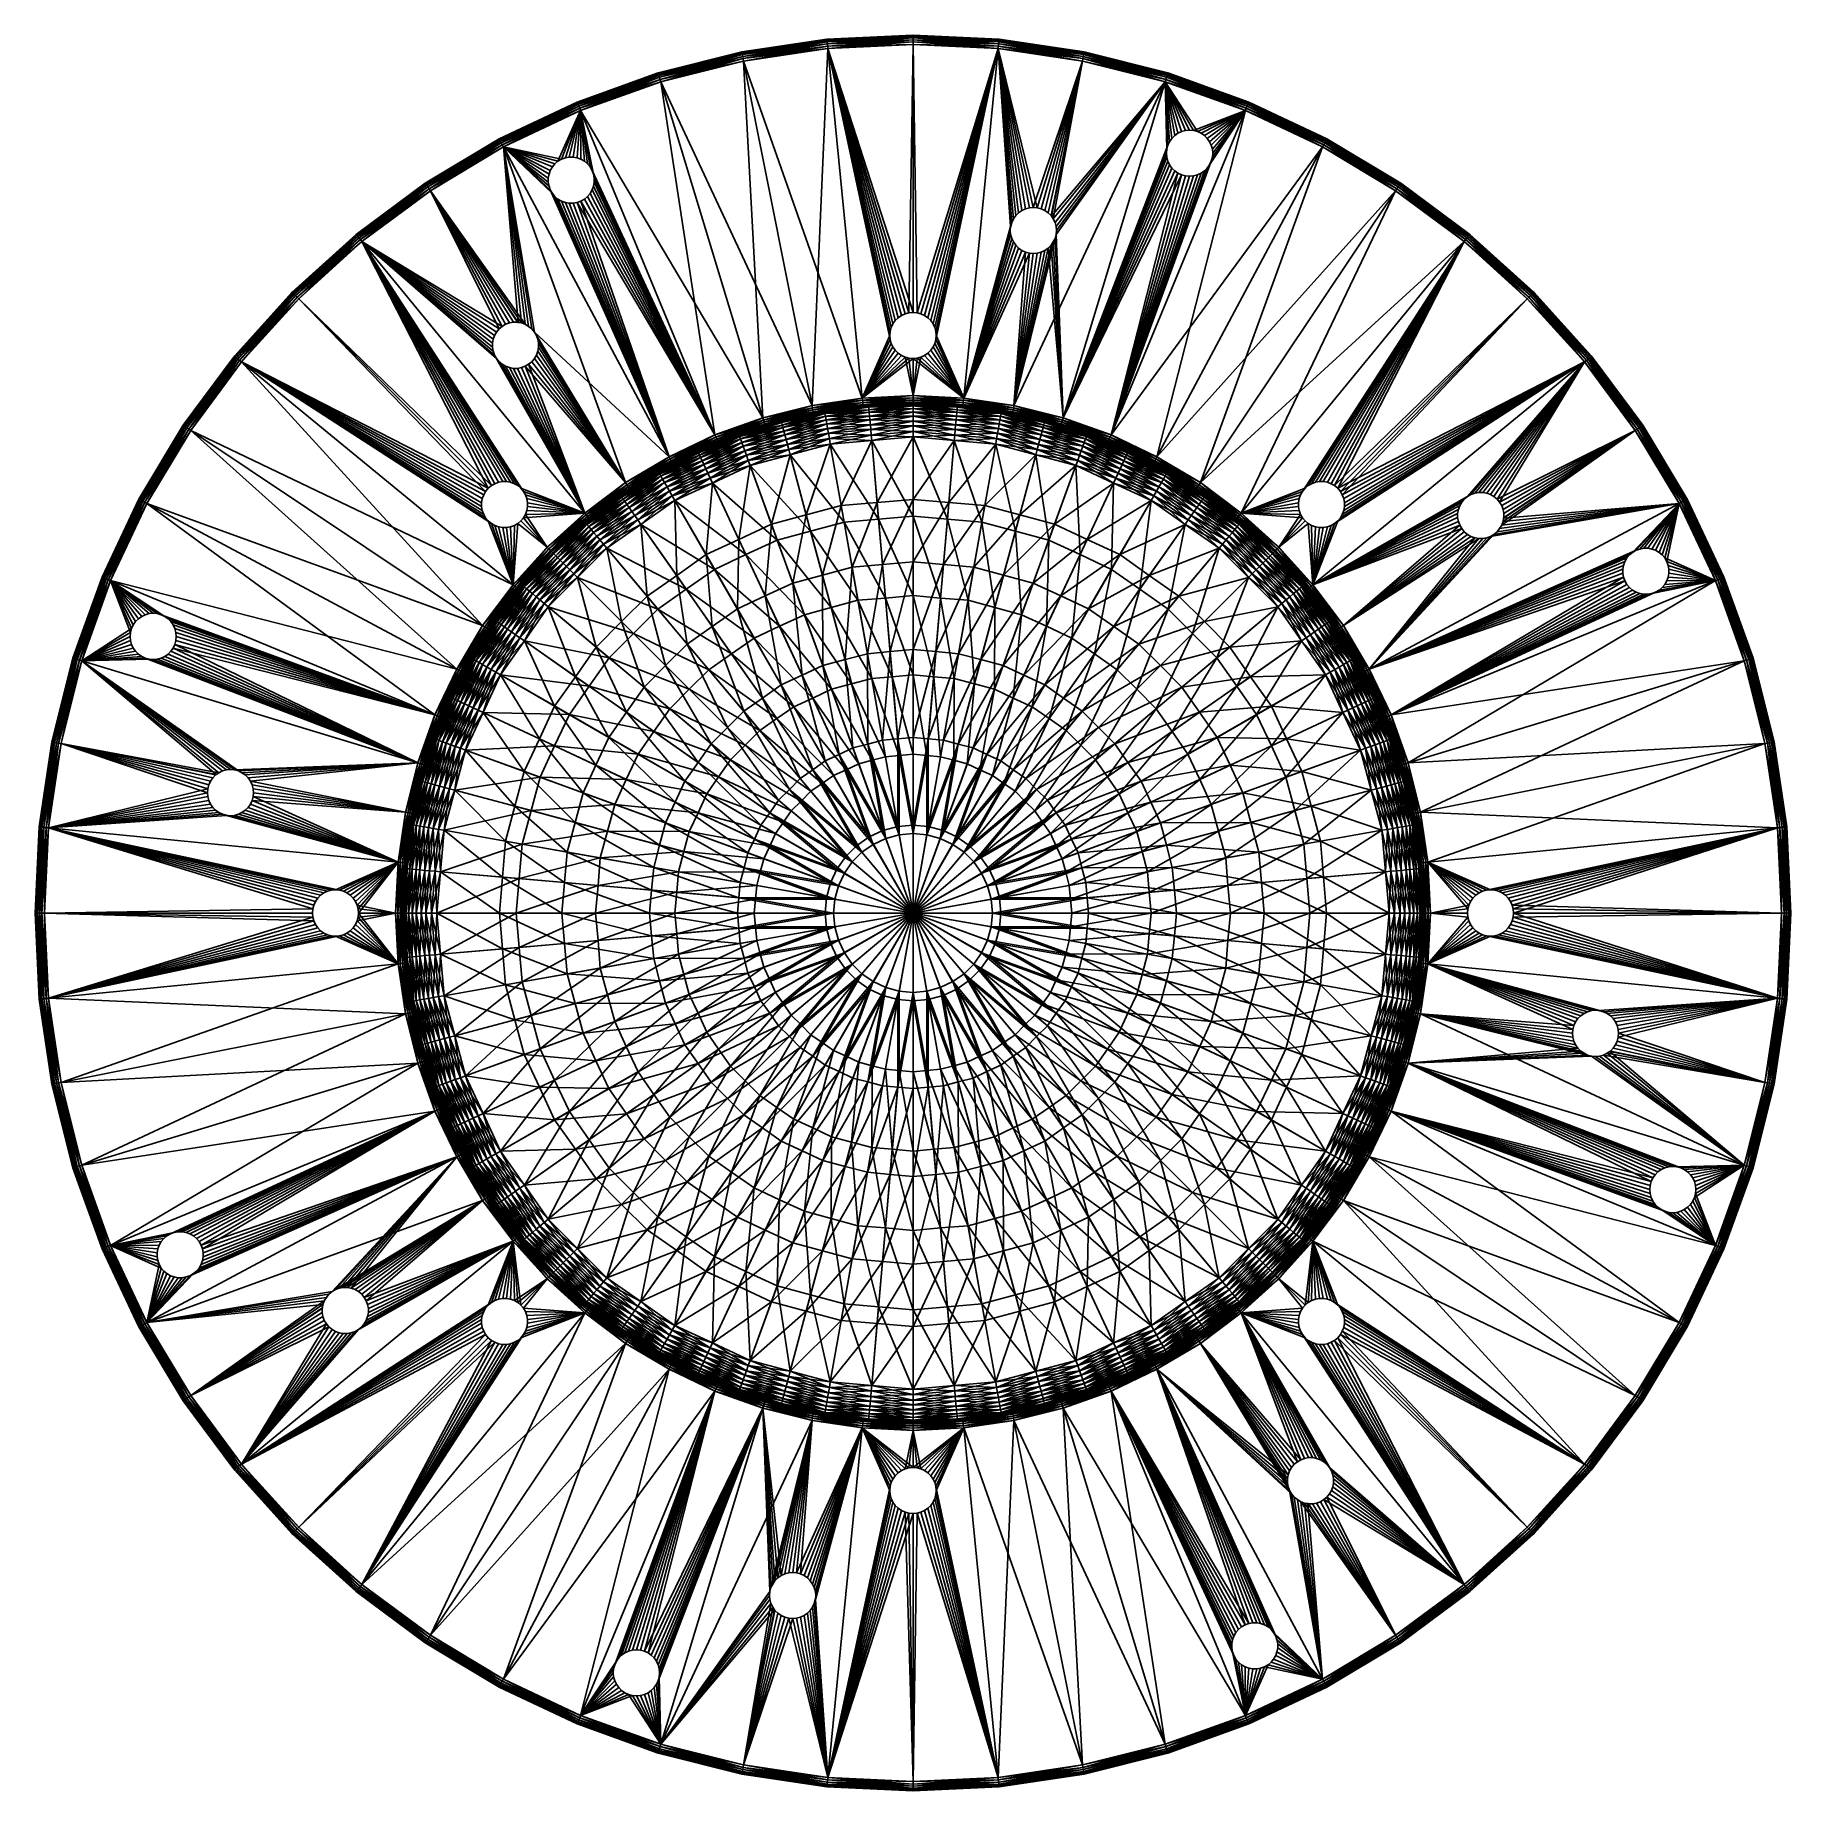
# Model space of a CAD drawing. Extents: x -50 to 50, y -50 to 50.
import ezdxf

# ---------------------------------------------------------------- set-up
doc = ezdxf.new("R2010")
doc.units = 0
doc.layers.get('0').update_dxf_attribs({"color": 146, "linetype": 'CONTINUOUS'})

msp = doc.modelspace()

# ---------------------------------------------------------------- meshes
at = {"color": 133}
mesh = msp.add_polyface(dxfattribs=at)
corners = [(-4.86, 49.37, 2.07), (0, 49.61, 2.07), (0, 49.47, 2.05), (-4.85, 49.24, 2.05), (-4.88, 49.5, 2.13), (0, 49.74, 2.13), (-4.89, 49.61, 2.23), (0, 49.85, 2.23), (-4.89, 49.69, 2.35), (0, 49.93, 2.35), (-4.9, 49.74, 2.5), (0, 49.98, 2.5), (-4.9, 49.76, 2.65), (0, 50, 2.65), (-4.9, 49.76, 4.45), (0, 50, 4.45), (-4.9, 49.74, 4.61), (0, 49.98, 4.61), (-4.89, 49.69, 4.75), (0, 49.93, 4.75), (-4.89, 49.61, 4.88), (0, 49.85, 4.88), (-4.88, 49.5, 4.97), (0, 49.74, 4.97), (-4.86, 49.37, 5.03), (0, 49.61, 5.03), (-4.85, 49.24, 5.05), (0, 49.47, 5.05), (-9.72, 48.89, 2.23), (-9.74, 48.97, 2.35), (-9.75, 49.02, 2.5), (-9.75, 49.04, 2.65), (-9.75, 49.04, 4.45), (-9.75, 49.02, 4.61), (-9.74, 48.97, 4.75), (-9.72, 48.89, 4.88)]
mesh.append_faces([[corners[k] for k in face] for face in [(0, 1, 2, 0), (3, 0, 2, 3), (4, 5, 1, 4), (0, 4, 1, 0), (6, 7, 5, 6), (4, 6, 5, 4), (8, 9, 7, 8), (6, 8, 7, 6), (10, 11, 9, 10), (8, 10, 9, 8), (12, 13, 11, 12), (10, 12, 11, 10), (14, 15, 13, 14), (12, 14, 13, 12), (16, 17, 15, 16), (14, 16, 15, 14), (18, 19, 17, 18), (16, 18, 17, 16), (20, 21, 19, 20), (18, 20, 19, 18), (22, 23, 21, 22), (20, 22, 21, 20), (24, 25, 23, 24), (22, 24, 23, 22), (26, 27, 25, 26), (24, 26, 25, 24), (28, 6, 4, 28), (29, 8, 6, 29), (30, 10, 8, 30), (31, 12, 10, 31), (32, 14, 12, 32), (31, 32, 12, 31), (33, 16, 14, 33), (34, 18, 16, 34), (35, 20, 18, 35)]], dxfattribs={"vtx3": -1, "color": 133})
mesh = msp.add_polyface(dxfattribs=at)
corners = [(4.88, 49.5, 2.13), (4.89, 49.61, 2.23), (9.7, 48.78, 2.13), (4.89, 49.69, 2.35), (9.72, 48.89, 2.23), (4.9, 49.74, 2.5), (9.74, 48.97, 2.35), (4.9, 49.76, 2.65), (9.75, 49.02, 2.5), (4.9, 49.76, 4.45), (4.9, 49.74, 4.61), (9.75, 49.04, 4.45), (4.89, 49.69, 4.75), (9.75, 49.02, 4.61), (4.89, 49.61, 4.88), (9.74, 48.97, 4.75), (4.88, 49.5, 4.97), (9.72, 48.89, 4.88), (4.86, 49.37, 5.03), (9.7, 48.78, 4.97), (0, 49.61, 2.07), (4.86, 49.37, 2.07), (4.85, 49.24, 2.05), (0, 49.47, 2.05), (0, 49.74, 2.13), (0, 49.85, 2.23), (0, 49.93, 2.35), (0, 49.98, 2.5), (0, 50, 2.65), (0, 50, 4.45), (0, 49.98, 4.61), (0, 49.93, 4.75), (0, 49.85, 4.88), (0, 49.74, 4.97), (0, 49.61, 5.03), (0, 49.47, 5.05), (4.85, 49.24, 5.05)]
mesh.append_faces([[corners[k] for k in face] for face in [(0, 1, 2, 0), (1, 3, 4, 1), (3, 5, 6, 3), (5, 7, 8, 5), (9, 10, 11, 9), (10, 12, 13, 10), (12, 14, 15, 12), (14, 16, 17, 14), (16, 18, 19, 16), (20, 21, 22, 20), (23, 20, 22, 23), (24, 0, 21, 24), (20, 24, 21, 20), (25, 1, 0, 25), (24, 25, 0, 24), (26, 3, 1, 26), (25, 26, 1, 25), (27, 5, 3, 27), (26, 27, 3, 26), (28, 7, 5, 28), (27, 28, 5, 27), (29, 9, 7, 29), (28, 29, 7, 28), (30, 10, 9, 30), (29, 30, 9, 29), (31, 12, 10, 31), (30, 31, 10, 30), (32, 14, 12, 32), (31, 32, 12, 31), (33, 16, 14, 33), (32, 33, 14, 32), (34, 18, 16, 34), (33, 34, 16, 33), (35, 36, 18, 35), (34, 35, 18, 34)]], dxfattribs={"vtx3": -1, "color": 133})
mesh = msp.add_polyface(dxfattribs=at)
corners = [(-14.36, 47.34, 2.05), (-9.65, 48.52, 2.05), (-5.75, 28.91, 2.05), (-14.4, 47.47, 2.07), (-9.68, 48.66, 2.07), (-14.44, 47.6, 2.13), (-9.7, 48.78, 2.13), (-14.47, 47.7, 2.23), (-9.72, 48.89, 2.23), (-14.49, 47.78, 2.35), (-9.74, 48.97, 2.35), (-14.51, 47.83, 2.5), (-9.75, 49.02, 2.5), (-14.51, 47.85, 2.65), (-9.75, 49.04, 2.65), (-14.51, 47.85, 4.45), (-9.75, 49.04, 4.45), (-14.51, 47.83, 4.61), (-9.75, 49.02, 4.61), (-14.49, 47.78, 4.75), (-9.74, 48.97, 4.75), (-14.47, 47.7, 4.88), (-9.72, 48.89, 4.88), (-14.44, 47.6, 4.97), (-9.7, 48.78, 4.97), (-14.4, 47.47, 5.03), (-9.68, 48.66, 5.03), (-14.36, 47.34, 5.05), (-9.65, 48.52, 5.05), (-8.56, 28.2, 5.05), (-18.98, 45.83, 2.07), (-19.03, 45.95, 2.13), (-19.08, 46.05, 2.23), (-19.08, 46.05, 4.88), (-19.03, 45.95, 4.97), (-18.98, 45.83, 5.03), (-18.93, 45.71, 5.05)]
mesh.append_faces([[corners[k] for k in face] for face in [(0, 1, 2, 0), (3, 4, 1, 3), (0, 3, 1, 0), (5, 6, 4, 5), (3, 5, 4, 3), (7, 8, 6, 7), (5, 7, 6, 5), (9, 10, 8, 9), (7, 9, 8, 7), (11, 12, 10, 11), (9, 11, 10, 9), (13, 14, 12, 13), (11, 13, 12, 11), (15, 16, 14, 15), (13, 15, 14, 13), (17, 18, 16, 17), (15, 17, 16, 15), (19, 20, 18, 19), (17, 19, 18, 17), (21, 22, 20, 21), (19, 21, 20, 19), (23, 24, 22, 23), (21, 23, 22, 21), (25, 26, 24, 25), (23, 25, 24, 23), (27, 28, 26, 27), (25, 27, 26, 25), (27, 29, 28, 27), (30, 3, 0, 30), (31, 5, 3, 31), (32, 7, 5, 32), (33, 21, 19, 33), (34, 23, 21, 34), (35, 25, 23, 35), (36, 27, 25, 36)]], dxfattribs={"vtx3": -1, "color": 133})
mesh = msp.add_polyface(dxfattribs=at)
corners = [(-0.23, 34.19, 2.05), (-4.85, 49.24, 2.05), (0, 49.47, 2.05), (-0.45, 34.13, 2.05), (-0.66, 34.03, 2.05), (-0.85, 33.9, 2.05), (-1.01, 33.74, 2.05), (-1.14, 33.55, 2.05), (-1.24, 33.34, 2.05), (-1.3, 33.12, 2.05), (0, 34.21, 5.05), (0, 49.47, 5.05), (-4.85, 49.24, 5.05), (-0.66, 34.03, 5.05), (-0.45, 34.13, 5.05), (-1.24, 33.34, 5.05), (-1.14, 33.55, 5.05), (-1.01, 33.74, 5.05), (-0.85, 33.9, 5.05), (-0.23, 34.19, 5.05), (-1.3, 33.12, 5.05), (-9.65, 48.52, 2.05), (-2.89, 29.33, 2.05), (-9.68, 48.66, 2.07), (-4.86, 49.37, 2.07), (-9.7, 48.78, 2.13), (-4.88, 49.5, 2.13), (-9.72, 48.89, 2.23), (-9.74, 48.97, 2.35), (-4.89, 49.61, 2.23), (-9.75, 49.02, 2.5), (-4.89, 49.69, 2.35), (-9.75, 49.04, 2.65), (-4.9, 49.74, 2.5), (-9.75, 49.04, 4.45), (-9.75, 49.02, 4.61), (-4.9, 49.76, 4.45), (-9.74, 48.97, 4.75), (-4.9, 49.74, 4.61), (-9.72, 48.89, 4.88), (-4.89, 49.69, 4.75), (-9.7, 48.78, 4.97), (-4.88, 49.5, 4.97), (-4.89, 49.61, 4.88), (-9.68, 48.66, 5.03), (-4.86, 49.37, 5.03), (-9.65, 48.52, 5.05), (-5.75, 28.91, 5.05)]
mesh.append_faces([[corners[k] for k in face] for face in [(0, 1, 2, 0), (1, 3, 4, 1), (1, 5, 6, 1), (1, 0, 3, 1), (1, 7, 8, 1), (1, 4, 5, 1), (1, 6, 7, 1), (1, 8, 9, 1), (10, 11, 12, 10), (12, 13, 14, 12), (12, 15, 16, 12), (12, 17, 18, 12), (12, 14, 19, 12), (12, 18, 13, 12), (12, 16, 17, 12), (12, 20, 15, 12), (21, 1, 22, 21), (23, 24, 1, 23), (21, 23, 1, 21), (25, 26, 24, 25), (23, 25, 24, 23), (25, 27, 26, 25), (27, 28, 29, 27), (28, 30, 31, 28), (30, 32, 33, 30), (34, 35, 36, 34), (35, 37, 38, 35), (37, 39, 40, 37), (41, 42, 43, 41), (39, 41, 43, 39), (44, 45, 42, 44), (41, 44, 42, 41), (46, 12, 45, 46), (44, 46, 45, 44), (46, 47, 12, 46)]], dxfattribs={"vtx3": -1, "color": 133})
mesh = msp.add_polyface(dxfattribs=at)
corners = [(0, 34.21, 2.05), (-0.23, 34.19, 2.05), (0, 49.47, 2.05), (-1.3, 32.67, 2.05), (-2.89, 29.33, 2.05), (-4.85, 49.24, 2.05), (-1.32, 32.89, 2.05), (-1.3, 33.12, 2.05), (-0.23, 34.19, 5.05), (0, 34.21, 5.05), (-4.85, 49.24, 5.05), (-1.32, 32.89, 5.05), (-2.89, 29.33, 5.05), (-1.3, 33.12, 5.05), (-5.75, 28.91, 2.05), (-9.65, 48.52, 2.05), (-5.75, 28.91, 5.05), (0, 34.21, 2.05), (0, 34.21, 3.55), (-0.23, 34.19, 3.55), (-0.23, 34.19, 2.05), (0, 34.21, 5.05), (-0.23, 34.19, 5.05), (-0.45, 34.13, 2.05), (-0.45, 34.13, 3.55), (-0.45, 34.13, 5.05), (-0.66, 34.03, 3.55), (-0.66, 34.03, 2.05), (-0.66, 34.03, 5.05), (-0.85, 33.9, 2.05), (-0.85, 33.9, 3.55), (-0.85, 33.9, 5.05), (-1.01, 33.74, 3.55), (-1.01, 33.74, 2.05), (-1.01, 33.74, 5.05), (-1.14, 33.55, 3.55), (-1.14, 33.55, 2.05), (-1.14, 33.55, 5.05), (-1.24, 33.34, 3.55), (-1.24, 33.34, 5.05)]
mesh.append_faces([[corners[k] for k in face] for face in [(0, 1, 2, 0), (3, 4, 5, 3), (6, 3, 5, 6), (5, 7, 6, 5), (8, 9, 10, 8), (11, 10, 12, 11), (10, 11, 13, 10), (14, 15, 4, 14), (16, 12, 10, 16), (17, 18, 19, 17), (20, 17, 19, 20), (21, 22, 19, 21), (18, 21, 19, 18), (23, 20, 19, 23), (24, 23, 19, 24), (24, 19, 22, 24), (25, 24, 22, 25), (23, 24, 26, 23), (27, 23, 26, 27), (26, 24, 25, 26), (28, 26, 25, 28), (29, 27, 26, 29), (30, 29, 26, 30), (31, 30, 26, 31), (28, 31, 26, 28), (29, 30, 32, 29), (33, 29, 32, 33), (34, 32, 30, 34), (31, 34, 30, 31), (32, 35, 36, 32), (33, 32, 36, 33), (35, 32, 34, 35), (37, 35, 34, 37), (36, 35, 38, 36), (37, 39, 35, 37)]], dxfattribs={"vtx3": -1, "color": 133})
mesh = msp.add_polyface(dxfattribs=at)
corners = [(5.62, 39.32, 2.05), (5.56, 39.1, 2.05), (4.85, 49.24, 2.05), (6.4, 40.11, 2.05), (6.2, 40.01, 2.05), (6.85, 40.19, 2.05), (6.63, 40.17, 2.05), (5.72, 39.53, 2.05), (6.01, 39.88, 2.05), (5.85, 39.72, 2.05), (4.86, 49.37, 2.07), (9.65, 48.52, 2.05), (4.88, 49.5, 2.13), (9.68, 48.66, 2.07), (4.86, 49.37, 5.03), (4.85, 49.24, 5.05), (9.68, 48.66, 5.03), (6.63, 40.17, 5.05), (6.85, 40.19, 5.05), (6.01, 39.88, 5.05), (6.2, 40.01, 5.05), (6.4, 40.11, 5.05), (5.85, 39.72, 5.05), (5.62, 39.32, 5.05), (5.72, 39.53, 5.05), (0.23, 34.19, 2.05), (0, 49.47, 2.05), (0.85, 33.9, 2.05), (0.66, 34.03, 2.05), (1.14, 33.55, 2.05), (1.01, 33.74, 2.05), (0.45, 34.13, 2.05), (1.24, 33.34, 2.05), (1.3, 33.12, 2.05), (1.32, 32.89, 2.05), (0.23, 34.19, 5.05), (0, 49.47, 5.05), (1.24, 33.34, 5.05), (1.3, 33.12, 5.05), (0.85, 33.9, 5.05), (1.01, 33.74, 5.05), (0.45, 34.13, 5.05), (0.66, 34.03, 5.05), (1.14, 33.55, 5.05), (1.32, 32.89, 5.05)]
mesh.append_faces([[corners[k] for k in face] for face in [(0, 1, 2, 0), (2, 3, 4, 2), (2, 5, 6, 2), (2, 7, 0, 2), (2, 6, 3, 2), (2, 4, 8, 2), (2, 9, 7, 2), (2, 8, 9, 2), (2, 10, 11, 2), (10, 12, 13, 10), (14, 15, 16, 14), (15, 17, 18, 15), (15, 19, 20, 15), (15, 21, 17, 15), (15, 20, 21, 15), (15, 22, 19, 15), (15, 23, 24, 15), (15, 24, 22, 15), (25, 26, 2, 25), (2, 27, 28, 2), (2, 29, 30, 2), (2, 30, 27, 2), (2, 28, 31, 2), (2, 32, 29, 2), (2, 33, 32, 2), (2, 34, 33, 2), (35, 15, 36, 35), (15, 37, 38, 15), (15, 39, 40, 15), (15, 41, 42, 15), (15, 40, 43, 15), (15, 42, 39, 15), (15, 38, 44, 15), (15, 43, 37, 15), (15, 35, 41, 15)]], dxfattribs={"vtx3": -1, "color": 133})
mesh = msp.add_polyface(dxfattribs=at)
corners = [(5.56, 39.1, 2.05), (2.89, 29.33, 2.05), (4.85, 49.24, 2.05), (5.62, 39.32, 5.05), (4.85, 49.24, 5.05), (2.89, 29.33, 5.05), (0.23, 34.19, 2.05), (0, 34.21, 2.05), (0, 49.47, 2.05), (0.45, 34.13, 2.05), (0, 34.21, 5.05), (0.23, 34.19, 5.05), (0, 49.47, 5.05), (5.72, 39.53, 2.05), (5.85, 39.72, 2.05), (5.85, 39.72, 3.55), (5.72, 39.53, 3.55), (5.85, 39.72, 5.05), (5.72, 39.53, 5.05), (5.62, 39.32, 3.55), (5.62, 39.32, 2.05), (5.62, 39.32, 5.05), (5.56, 39.1, 3.55), (5.56, 39.1, 2.05), (5.56, 39.1, 5.05), (5.54, 38.87, 2.05), (5.54, 38.87, 3.55), (5.54, 38.87, 5.05), (5.56, 38.65, 3.55), (5.56, 38.65, 2.05), (5.56, 38.65, 5.05), (5.62, 38.42, 3.55), (5.62, 38.42, 2.05), (5.62, 38.42, 5.05), (5.72, 38.22, 3.55), (5.72, 38.22, 2.05), (5.72, 38.22, 5.05), (5.85, 38.03, 2.05), (5.85, 38.03, 3.55)]
mesh.append_faces([[corners[k] for k in face] for face in [(0, 1, 2, 0), (3, 4, 5, 3), (6, 7, 8, 6), (9, 6, 2, 9), (10, 11, 12, 10), (13, 14, 15, 13), (16, 13, 15, 16), (17, 18, 16, 17), (16, 19, 20, 16), (13, 16, 20, 13), (18, 21, 19, 18), (16, 18, 19, 16), (19, 22, 23, 19), (20, 19, 23, 20), (24, 22, 19, 24), (21, 24, 19, 21), (25, 23, 22, 25), (26, 25, 22, 26), (27, 26, 22, 27), (24, 27, 22, 24), (25, 26, 28, 25), (29, 25, 28, 29), (28, 26, 27, 28), (30, 28, 27, 30), (29, 28, 31, 29), (32, 29, 31, 32), (31, 28, 30, 31), (33, 31, 30, 33), (31, 34, 35, 31), (32, 31, 35, 32), (36, 34, 31, 36), (33, 36, 31, 33), (37, 35, 34, 37), (34, 36, 38, 34)]], dxfattribs={"vtx3": -1, "color": 133})
mesh = msp.add_polyface(dxfattribs=at)
corners = [(2.89, 29.33, 2.05), (5.54, 38.87, 2.05), (5.56, 38.65, 2.05), (5.56, 39.1, 2.05), (5.62, 38.42, 2.05), (2.89, 29.33, 5.05), (5.54, 38.87, 5.05), (5.56, 39.1, 5.05), (5.62, 38.42, 5.05), (5.56, 38.65, 5.05), (1.32, 32.89, 2.05), (4.85, 49.24, 2.05), (1.3, 32.67, 5.05), (4.85, 49.24, 5.05), (1.32, 32.89, 5.05), (1.24, 33.34, 3.55), (1.14, 33.55, 3.55), (1.14, 33.55, 2.05), (1.14, 33.55, 5.05), (1.01, 33.74, 3.55), (1.01, 33.74, 2.05), (1.01, 33.74, 5.05), (0.85, 33.9, 3.55), (0.85, 33.9, 2.05), (0.85, 33.9, 5.05), (0.66, 34.03, 2.05), (0.66, 34.03, 3.55), (0.66, 34.03, 5.05), (0.45, 34.13, 3.55), (0.45, 34.13, 2.05), (0.45, 34.13, 5.05), (0.23, 34.19, 3.55), (0.23, 34.19, 2.05), (0.23, 34.19, 5.05), (0, 34.21, 3.55), (0, 34.21, 2.05), (0, 34.21, 5.05)]
mesh.append_faces([[corners[k] for k in face] for face in [(0, 1, 2, 0), (0, 3, 1, 0), (0, 2, 4, 0), (5, 6, 7, 5), (5, 8, 9, 5), (5, 9, 6, 5), (10, 11, 0, 10), (12, 5, 13, 12), (14, 12, 13, 14), (15, 16, 17, 15), (18, 16, 15, 18), (16, 19, 20, 16), (17, 16, 20, 17), (21, 19, 16, 21), (18, 21, 16, 18), (20, 19, 22, 20), (23, 20, 22, 23), (24, 22, 19, 24), (21, 24, 19, 21), (25, 23, 22, 25), (26, 25, 22, 26), (26, 22, 24, 26), (27, 26, 24, 27), (26, 28, 29, 26), (25, 26, 29, 25), (30, 28, 26, 30), (27, 30, 26, 27), (29, 28, 31, 29), (32, 29, 31, 32), (33, 31, 28, 33), (30, 33, 28, 30), (31, 34, 35, 31), (32, 31, 35, 32), (36, 34, 31, 36), (33, 36, 31, 33)]], dxfattribs={"vtx3": -1, "color": 133})
mesh = msp.add_polyface(dxfattribs=at)
corners = [(9.65, 48.52, 2.05), (9.68, 48.66, 2.07), (14.36, 47.34, 2.05), (9.7, 48.78, 2.13), (14.4, 47.47, 2.07), (9.72, 48.89, 2.23), (14.47, 47.7, 2.23), (14.44, 47.6, 2.13), (9.74, 48.97, 2.35), (14.49, 47.78, 2.35), (9.75, 49.02, 2.5), (14.51, 47.83, 2.5), (9.75, 49.04, 2.65), (14.51, 47.85, 2.65), (9.75, 49.04, 4.45), (9.75, 49.02, 4.61), (14.51, 47.83, 4.61), (14.51, 47.85, 4.45), (9.74, 48.97, 4.75), (14.49, 47.78, 4.75), (9.72, 48.89, 4.88), (14.47, 47.7, 4.88), (9.7, 48.78, 4.97), (14.44, 47.6, 4.97), (9.68, 48.66, 5.03), (9.65, 48.52, 5.05), (14.4, 47.47, 5.03), (4.86, 49.37, 2.07), (4.88, 49.5, 2.13), (4.89, 49.61, 2.23), (4.89, 49.69, 2.35), (4.9, 49.74, 2.5), (4.9, 49.76, 2.65), (4.9, 49.76, 4.45), (4.9, 49.74, 4.61), (4.89, 49.69, 4.75), (4.89, 49.61, 4.88), (4.88, 49.5, 4.97), (4.86, 49.37, 5.03), (4.85, 49.24, 5.05)]
mesh.append_faces([[corners[k] for k in face] for face in [(0, 1, 2, 0), (1, 3, 4, 1), (5, 6, 7, 5), (3, 5, 7, 3), (8, 9, 6, 8), (5, 8, 6, 5), (10, 11, 9, 10), (8, 10, 9, 8), (12, 13, 11, 12), (10, 12, 11, 10), (12, 14, 13, 12), (15, 16, 17, 15), (14, 15, 17, 14), (18, 19, 16, 18), (15, 18, 16, 15), (20, 21, 19, 20), (18, 20, 19, 18), (22, 23, 21, 22), (20, 22, 21, 20), (22, 24, 23, 22), (24, 25, 26, 24), (27, 1, 0, 27), (28, 3, 1, 28), (29, 5, 3, 29), (30, 8, 5, 30), (31, 10, 8, 31), (32, 12, 10, 32), (33, 14, 12, 33), (32, 33, 12, 32), (34, 15, 14, 34), (35, 18, 15, 35), (36, 20, 18, 36), (37, 22, 20, 37), (38, 24, 22, 38), (39, 25, 24, 39)]], dxfattribs={"vtx3": -1, "color": 133})
mesh = msp.add_polyface(dxfattribs=at)
corners = [(7.89, 39.68, 2.05), (9.65, 48.52, 2.05), (14.36, 47.34, 2.05), (7.99, 39.53, 2.05), (8.09, 39.32, 2.05), (8.17, 38.87, 2.05), (8.15, 39.1, 2.05), (8.15, 38.65, 2.05), (9.68, 48.66, 2.07), (14.4, 47.47, 2.07), (9.7, 48.78, 2.13), (14.44, 47.6, 2.13), (9.68, 48.66, 5.03), (14.4, 47.47, 5.03), (14.44, 47.6, 4.97), (9.65, 48.52, 5.05), (14.36, 47.34, 5.05), (7.99, 39.53, 5.05), (7.89, 39.68, 5.05), (8.09, 39.32, 5.05), (8.15, 39.1, 5.05), (8.17, 38.87, 5.05), (8.15, 38.65, 5.05), (7.86, 39.72, 2.05), (6.85, 40.19, 2.05), (4.85, 49.24, 2.05), (7.08, 40.17, 2.05), (7.7, 39.88, 2.05), (7.51, 40.01, 2.05), (7.3, 40.11, 2.05), (7.86, 39.72, 5.05), (7.08, 40.17, 5.05), (4.85, 49.24, 5.05), (6.85, 40.19, 5.05), (7.3, 40.11, 5.05), (7.51, 40.01, 5.05), (7.7, 39.88, 5.05), (6.85, 40.19, 2.05), (7.08, 40.17, 2.05), (6.85, 40.19, 3.55), (7.08, 40.17, 3.55), (7.08, 40.17, 5.05), (6.85, 40.19, 5.05), (6.63, 40.17, 3.55)]
mesh.append_faces([[corners[k] for k in face] for face in [(0, 1, 2, 0), (3, 0, 2, 3), (2, 4, 3, 2), (2, 5, 6, 2), (2, 7, 5, 2), (2, 6, 4, 2), (8, 9, 2, 8), (10, 11, 9, 10), (12, 13, 14, 12), (15, 16, 13, 15), (17, 16, 15, 17), (18, 17, 15, 18), (16, 17, 19, 16), (16, 20, 21, 16), (16, 19, 20, 16), (16, 21, 22, 16), (23, 1, 0, 23), (24, 25, 1, 24), (26, 24, 1, 26), (1, 27, 28, 1), (1, 29, 26, 1), (1, 28, 29, 1), (1, 23, 27, 1), (30, 18, 15, 30), (31, 15, 32, 31), (33, 31, 32, 33), (15, 34, 35, 15), (15, 35, 36, 15), (15, 31, 34, 15), (15, 36, 30, 15), (37, 38, 39, 37), (39, 40, 41, 39), (42, 39, 41, 42), (37, 39, 43, 37), (43, 39, 42, 43)]], dxfattribs={"vtx3": -1, "color": 133})
mesh = msp.add_polyface(dxfattribs=at)
corners = [(14.36, 47.34, 2.05), (15.98, 44.57, 2.05), (15.75, 44.59, 2.05), (15.52, 44.57, 2.05), (15.3, 44.51, 2.05), (15.09, 44.41, 2.05), (14.91, 44.28, 2.05), (14.74, 44.12, 2.05), (14.61, 43.93, 2.05), (14.51, 43.73, 2.05), (14.4, 47.47, 2.07), (18.93, 45.71, 2.05), (14.44, 47.6, 2.13), (18.98, 45.83, 2.07), (14.47, 47.7, 2.23), (19.03, 45.95, 2.13), (14.49, 47.78, 2.35), (19.08, 46.05, 2.23), (14.51, 47.83, 2.5), (19.11, 46.13, 2.35), (14.51, 47.85, 2.65), (19.13, 46.18, 2.5), (14.51, 47.85, 4.45), (19.13, 46.19, 2.65), (14.51, 47.83, 4.61), (19.13, 46.19, 4.45), (14.49, 47.78, 4.75), (19.13, 46.18, 4.61), (14.47, 47.7, 4.88), (19.11, 46.13, 4.75), (14.44, 47.6, 4.97), (19.08, 46.05, 4.88), (14.4, 47.47, 5.03), (19.03, 45.95, 4.97), (14.36, 47.34, 5.05), (18.98, 45.83, 5.03), (15.98, 44.57, 5.05), (16.2, 44.51, 5.05), (15.75, 44.59, 5.05), (15.3, 44.51, 5.05), (15.52, 44.57, 5.05), (15.09, 44.41, 5.05), (14.91, 44.28, 5.05), (14.61, 43.93, 5.05), (14.74, 44.12, 5.05), (14.51, 43.73, 5.05), (9.75, 49.04, 4.45), (15.75, 44.59, 2.05), (15.98, 44.57, 2.05), (15.75, 44.59, 3.55), (15.52, 44.57, 2.05), (15.75, 44.59, 5.05), (15.52, 44.57, 5.05), (15.52, 44.57, 3.55)]
mesh.append_faces([[corners[k] for k in face] for face in [(0, 1, 2, 0), (0, 2, 3, 0), (0, 3, 4, 0), (0, 5, 6, 0), (0, 7, 8, 0), (0, 8, 9, 0), (0, 4, 5, 0), (0, 6, 7, 0), (0, 10, 11, 0), (10, 12, 13, 10), (12, 14, 15, 12), (14, 16, 17, 14), (16, 18, 19, 16), (18, 20, 21, 18), (20, 22, 23, 20), (22, 24, 25, 22), (24, 26, 27, 24), (26, 28, 29, 26), (28, 30, 31, 28), (30, 32, 33, 30), (32, 34, 35, 32), (36, 37, 34, 36), (34, 38, 36, 34), (34, 39, 40, 34), (34, 41, 39, 34), (34, 42, 41, 34), (34, 43, 44, 34), (34, 40, 38, 34), (34, 44, 42, 34), (34, 45, 43, 34), (46, 22, 20, 46), (47, 48, 49, 47), (50, 47, 49, 50), (51, 52, 53, 51), (49, 51, 53, 49)]], dxfattribs={"vtx3": -1, "color": 133})
mesh = msp.add_polyface(dxfattribs=at)
corners = [(-1.3, 32.67, 5.05), (-1.32, 32.89, 5.05), (-2.89, 29.33, 5.05), (-8.56, 28.2, 2.05), (-14.36, 47.34, 2.05), (-5.75, 28.91, 2.05), (-8.56, 28.2, 5.05), (-5.75, 28.91, 5.05), (-9.65, 48.52, 5.05), (-1.24, 33.34, 2.05), (-1.14, 33.55, 2.05), (-1.24, 33.34, 3.55), (-1.24, 33.34, 5.05), (-1.14, 33.55, 3.55), (-1.3, 33.12, 2.05), (-1.3, 33.12, 3.55), (-1.3, 33.12, 5.05), (-1.32, 32.89, 3.55), (-1.32, 32.89, 2.05), (-1.32, 32.89, 5.05), (-1.3, 32.67, 3.55), (-1.3, 32.67, 2.05), (-1.3, 32.67, 5.05), (-1.24, 32.44, 3.55), (-1.24, 32.44, 2.05), (-1.24, 32.44, 5.05), (-1.14, 32.24, 3.55), (-1.14, 32.24, 2.05), (-1.14, 32.24, 5.05), (-1.01, 32.05, 2.05), (-1.01, 32.05, 3.55), (-1.01, 32.05, 5.05), (-0.85, 31.89, 2.05), (-0.85, 31.89, 3.55), (-0.85, 31.89, 5.05), (-0.66, 31.76, 3.55), (-0.66, 31.76, 5.05)]
mesh.append_faces([[corners[k] for k in face] for face in [(0, 1, 2, 0), (3, 4, 5, 3), (6, 7, 8, 6), (9, 10, 11, 9), (12, 11, 13, 12), (14, 9, 11, 14), (15, 14, 11, 15), (12, 16, 15, 12), (11, 12, 15, 11), (15, 17, 18, 15), (14, 15, 18, 14), (19, 17, 15, 19), (16, 19, 15, 16), (18, 17, 20, 18), (21, 18, 20, 21), (20, 17, 19, 20), (22, 20, 19, 22), (20, 23, 24, 20), (21, 20, 24, 21), (25, 23, 20, 25), (22, 25, 20, 22), (24, 23, 26, 24), (27, 24, 26, 27), (26, 23, 25, 26), (28, 26, 25, 28), (29, 27, 26, 29), (30, 29, 26, 30), (31, 30, 26, 31), (28, 31, 26, 28), (32, 29, 30, 32), (33, 32, 30, 33), (31, 34, 33, 31), (30, 31, 33, 30), (32, 33, 35, 32), (34, 36, 33, 34)]], dxfattribs={"vtx3": -1, "color": 133})
mesh = msp.add_polyface(dxfattribs=at)
corners = [(-11.28, 27.23, 2.05), (-18.93, 45.71, 2.05), (-8.56, 28.2, 2.05), (-11.28, 27.23, 5.05), (-8.56, 28.2, 5.05), (-14.36, 47.34, 5.05), (-18.91, 40.55, 2.05), (-13.89, 25.99, 2.05), (-20.02, 40.55, 2.05), (-19.8, 40.47, 2.05), (-19.58, 40.43, 2.05), (-19.35, 40.43, 2.05), (-18.71, 40.66, 2.05), (-18.53, 40.81, 2.05), (-18.38, 40.98, 2.05), (-20.54, 40.98, 2.05), (-20.39, 40.81, 2.05), (-20.22, 40.66, 2.05), (-19.12, 40.47, 2.05), (-18.27, 41.18, 2.05), (-18.19, 41.4, 2.05), (-18.15, 41.62, 2.05), (-18.15, 41.85, 2.05), (-18.19, 42.08, 2.05), (-19.12, 40.47, 5.05), (-13.89, 25.99, 5.05), (-18.53, 40.81, 5.05), (-18.71, 40.66, 5.05), (-18.38, 40.98, 5.05), (-18.15, 41.62, 5.05), (-18.19, 41.4, 5.05), (-18.15, 41.85, 5.05), (-18.27, 41.18, 5.05), (-19.58, 40.43, 5.05), (-19.8, 40.47, 5.05), (-19.35, 40.43, 5.05), (-18.91, 40.55, 5.05), (-20.39, 40.81, 5.05), (-20.54, 40.98, 5.05), (-20.02, 40.55, 5.05), (-20.22, 40.66, 5.05), (-18.19, 42.08, 5.05)]
mesh.append_faces([[corners[k] for k in face] for face in [(0, 1, 2, 0), (3, 4, 5, 3), (6, 0, 7, 6), (7, 8, 9, 7), (7, 10, 11, 7), (0, 12, 13, 0), (0, 13, 14, 0), (7, 15, 16, 7), (7, 16, 17, 7), (7, 17, 8, 7), (7, 9, 10, 7), (7, 11, 18, 7), (0, 6, 12, 0), (0, 14, 19, 0), (0, 20, 21, 0), (0, 22, 23, 0), (0, 19, 20, 0), (0, 21, 22, 0), (24, 25, 3, 24), (3, 26, 27, 3), (3, 28, 26, 3), (3, 29, 30, 3), (3, 31, 29, 3), (3, 32, 28, 3), (3, 30, 32, 3), (25, 33, 34, 25), (25, 35, 33, 25), (25, 24, 35, 25), (3, 27, 36, 3), (25, 37, 38, 25), (25, 39, 40, 25), (25, 40, 37, 25), (25, 34, 39, 25), (3, 41, 31, 3)]], dxfattribs={"vtx3": -1, "color": 133})
mesh = msp.add_polyface(dxfattribs=at)
corners = [(-18.93, 45.71, 2.05), (-18.98, 45.83, 2.07), (-14.36, 47.34, 2.05), (-19.03, 45.95, 2.13), (-14.4, 47.47, 2.07), (-19.08, 46.05, 2.23), (-14.44, 47.6, 2.13), (-19.11, 46.13, 2.35), (-14.49, 47.78, 2.35), (-14.47, 47.7, 2.23), (-19.13, 46.18, 2.5), (-14.51, 47.83, 2.5), (-19.13, 46.19, 2.65), (-14.51, 47.85, 2.65), (-19.13, 46.19, 4.45), (-14.51, 47.85, 4.45), (-19.13, 46.18, 4.61), (-14.51, 47.83, 4.61), (-19.11, 46.13, 4.75), (-14.49, 47.78, 4.75), (-19.08, 46.05, 4.88), (-19.03, 45.95, 4.97), (-14.47, 47.7, 4.88), (-18.98, 45.83, 5.03), (-14.44, 47.6, 4.97), (-18.93, 45.71, 5.05), (-14.4, 47.47, 5.03), (-18.27, 42.29, 5.05), (-18.19, 42.08, 5.05), (-18.38, 42.49, 2.05), (-18.27, 42.29, 2.05), (-18.27, 42.29, 3.55), (-18.38, 42.49, 3.55), (-18.27, 42.29, 5.05), (-18.38, 42.49, 5.05), (-18.53, 42.67, 2.05), (-18.53, 42.67, 3.55), (-18.53, 42.67, 5.05), (-18.71, 42.82, 3.55), (-18.71, 42.82, 2.05), (-18.19, 42.08, 3.55), (-18.19, 42.08, 2.05), (-18.19, 42.08, 5.05)]
mesh.append_faces([[corners[k] for k in face] for face in [(0, 1, 2, 0), (1, 3, 4, 1), (3, 5, 6, 3), (7, 8, 9, 7), (5, 7, 9, 5), (10, 11, 8, 10), (7, 10, 8, 7), (12, 13, 11, 12), (10, 12, 11, 10), (14, 15, 13, 14), (12, 14, 13, 12), (16, 17, 15, 16), (14, 16, 15, 14), (18, 19, 17, 18), (16, 18, 17, 16), (18, 20, 19, 18), (20, 21, 22, 20), (21, 23, 24, 21), (23, 25, 26, 23), (27, 28, 25, 27), (29, 30, 31, 29), (32, 29, 31, 32), (33, 34, 32, 33), (31, 33, 32, 31), (35, 29, 32, 35), (36, 35, 32, 36), (34, 37, 36, 34), (32, 34, 36, 32), (36, 38, 39, 36), (35, 36, 39, 35), (38, 36, 37, 38), (40, 31, 30, 40), (41, 40, 30, 41), (33, 31, 40, 33), (42, 33, 40, 42)]], dxfattribs={"vtx3": -1, "color": 133})
mesh = msp.add_polyface(dxfattribs=at)
corners = [(-18.93, 45.71, 2.05), (-14.36, 47.34, 2.05), (-8.56, 28.2, 2.05), (-18.93, 45.71, 5.05), (-11.28, 27.23, 5.05), (-14.36, 47.34, 5.05), (-18.27, 42.29, 2.05), (-11.28, 27.23, 2.05), (-18.19, 42.08, 2.05), (-19.12, 40.47, 2.05), (-18.91, 40.55, 2.05), (-13.89, 25.99, 2.05), (-18.19, 42.08, 5.05), (-18.91, 40.55, 5.05), (-19.12, 40.47, 5.05), (-18.53, 40.81, 2.05), (-18.71, 40.66, 2.05), (-18.71, 40.66, 3.55), (-18.53, 40.81, 3.55), (-18.71, 40.66, 5.05), (-18.53, 40.81, 5.05), (-18.38, 40.98, 2.05), (-18.38, 40.98, 3.55), (-18.38, 40.98, 5.05), (-18.27, 41.18, 3.55), (-18.27, 41.18, 2.05), (-18.27, 41.18, 5.05), (-18.19, 41.4, 2.05), (-18.19, 41.4, 3.55), (-18.19, 41.4, 5.05), (-18.15, 41.62, 2.05), (-18.15, 41.62, 3.55), (-18.15, 41.62, 5.05), (-18.15, 41.85, 3.55), (-18.15, 41.85, 2.05), (-18.15, 41.85, 5.05), (-18.19, 42.08, 2.05), (-18.19, 42.08, 3.55), (-18.19, 42.08, 5.05)]
mesh.append_faces([[corners[k] for k in face] for face in [(0, 1, 2, 0), (3, 4, 5, 3), (6, 0, 7, 6), (8, 6, 7, 8), (9, 10, 11, 9), (12, 4, 3, 12), (13, 14, 4, 13), (15, 16, 17, 15), (18, 15, 17, 18), (18, 17, 19, 18), (20, 18, 19, 20), (21, 15, 18, 21), (22, 21, 18, 22), (20, 23, 22, 20), (18, 20, 22, 18), (21, 22, 24, 21), (25, 21, 24, 25), (26, 24, 22, 26), (23, 26, 22, 23), (27, 25, 24, 27), (28, 27, 24, 28), (26, 29, 28, 26), (24, 26, 28, 24), (30, 27, 28, 30), (31, 30, 28, 31), (31, 28, 29, 31), (32, 31, 29, 32), (30, 31, 33, 30), (34, 30, 33, 34), (32, 35, 33, 32), (31, 32, 33, 31), (36, 34, 33, 36), (37, 36, 33, 37), (35, 38, 37, 35), (33, 35, 37, 33)]], dxfattribs={"vtx3": -1, "color": 133})
mesh = msp.add_polyface(dxfattribs=at)
corners = [(7.7, 37.87, 2.05), (8.56, 28.2, 2.05), (5.75, 28.91, 2.05), (7.86, 38.03, 2.05), (7.99, 38.22, 2.05), (8.09, 38.42, 2.05), (5.75, 28.91, 5.05), (8.56, 28.2, 5.05), (14.36, 47.34, 5.05), (7.7, 37.87, 5.05), (7.51, 37.73, 5.05), (7.86, 38.03, 5.05), (8.09, 38.42, 5.05), (7.99, 38.22, 5.05), (8.15, 38.65, 5.05), (5.72, 28.77, 5.03), (6.63, 37.58, 2.05), (2.89, 29.33, 2.05), (5.62, 38.42, 2.05), (5.72, 38.22, 2.05), (6.85, 37.56, 2.05), (7.08, 37.58, 2.05), (6.01, 37.87, 2.05), (6.2, 37.73, 2.05), (5.85, 38.03, 2.05), (6.4, 37.64, 2.05), (7.3, 37.64, 2.05), (6.4, 37.64, 5.05), (2.89, 29.33, 5.05), (5.85, 38.03, 5.05), (5.72, 38.22, 5.05), (6.01, 37.87, 5.05), (6.2, 37.73, 5.05), (7.3, 37.64, 5.05), (7.08, 37.58, 5.05), (6.85, 37.56, 5.05), (6.63, 37.58, 5.05), (2.88, 29.2, 5.03), (2.86, 29.07, 4.97), (5.7, 28.65, 4.97), (2.85, 28.96, 4.88), (5.68, 28.54, 4.88), (2.85, 28.96, 2.23), (5.68, 28.54, 2.23), (5.66, 28.46, 2.35), (2.86, 29.07, 2.13), (5.7, 28.65, 2.13), (2.88, 29.2, 2.07), (5.72, 28.77, 2.07)]
mesh.append_faces([[corners[k] for k in face] for face in [(0, 1, 2, 0), (1, 3, 4, 1), (1, 0, 3, 1), (1, 4, 5, 1), (6, 7, 8, 6), (6, 9, 10, 6), (6, 11, 9, 6), (6, 12, 13, 6), (6, 13, 11, 6), (6, 14, 12, 6), (6, 15, 7, 6), (16, 2, 17, 16), (17, 18, 19, 17), (2, 20, 21, 2), (17, 22, 23, 17), (17, 19, 24, 17), (17, 23, 25, 17), (17, 24, 22, 17), (2, 16, 20, 2), (2, 21, 26, 2), (27, 28, 6, 27), (28, 29, 30, 28), (28, 31, 29, 28), (28, 27, 32, 28), (28, 32, 31, 28), (6, 33, 34, 6), (6, 35, 36, 6), (6, 34, 35, 6), (37, 15, 6, 37), (38, 39, 15, 38), (40, 41, 39, 40), (42, 43, 44, 42), (45, 46, 43, 45), (47, 48, 46, 47), (17, 2, 48, 17)]], dxfattribs={"vtx3": -1, "color": 133})
mesh = msp.add_polyface(dxfattribs=at)
corners = [(8.15, 38.65, 2.05), (14.36, 47.34, 2.05), (8.56, 28.2, 2.05), (8.15, 38.65, 5.05), (5.75, 28.91, 5.05), (14.36, 47.34, 5.05), (8.17, 38.87, 2.05), (8.15, 38.65, 2.05), (8.15, 38.65, 3.55), (8.17, 38.87, 3.55), (8.17, 38.87, 5.05), (8.15, 38.65, 5.05), (8.15, 39.1, 2.05), (8.15, 39.1, 3.55), (8.15, 39.1, 5.05), (8.09, 39.32, 3.55), (8.09, 39.32, 2.05), (8.09, 39.32, 5.05), (7.99, 39.53, 2.05), (7.99, 39.53, 3.55), (7.99, 39.53, 5.05), (7.89, 39.68, 2.05), (7.86, 39.72, 3.55), (7.89, 39.68, 5.05), (7.86, 39.72, 5.05), (7.86, 38.03, 2.05), (7.86, 38.03, 3.55), (7.99, 38.22, 3.55), (7.99, 38.22, 2.05), (7.86, 38.03, 5.05), (7.99, 38.22, 5.05), (8.09, 38.42, 3.55), (8.09, 38.42, 2.05), (8.09, 38.42, 5.05)]
mesh.append_faces([[corners[k] for k in face] for face in [(0, 1, 2, 0), (3, 4, 5, 3), (6, 7, 8, 6), (9, 6, 8, 9), (10, 9, 8, 10), (11, 10, 8, 11), (12, 6, 9, 12), (13, 12, 9, 13), (13, 9, 10, 13), (14, 13, 10, 14), (12, 13, 15, 12), (16, 12, 15, 16), (15, 13, 14, 15), (17, 15, 14, 17), (18, 16, 15, 18), (19, 18, 15, 19), (20, 19, 15, 20), (17, 20, 15, 17), (21, 18, 19, 21), (22, 21, 19, 22), (22, 19, 20, 22), (23, 22, 20, 23), (23, 24, 22, 23), (25, 26, 27, 25), (28, 25, 27, 28), (27, 26, 29, 27), (30, 27, 29, 30), (28, 27, 31, 28), (32, 28, 31, 32), (33, 31, 27, 33), (30, 33, 27, 30), (31, 8, 7, 31), (32, 31, 7, 32), (33, 11, 8, 33), (31, 33, 8, 31)]], dxfattribs={"vtx3": -1, "color": 133})
mesh = msp.add_polyface(dxfattribs=at)
corners = [(13.89, 25.99, 2.05), (23.32, 43.63, 2.05), (16.37, 24.51, 2.05), (13.89, 25.99, 5.05), (16.37, 24.51, 5.05), (27.49, 41.14, 5.05), (11.28, 27.23, 2.05), (18.93, 45.71, 2.05), (11.28, 27.23, 5.05), (23.32, 43.63, 5.05), (11.23, 27.1, 5.03), (13.83, 25.87, 5.03), (11.18, 26.99, 4.97), (13.77, 25.76, 4.97), (11.18, 26.99, 2.13), (13.77, 25.76, 2.13), (13.72, 25.67, 2.23), (11.23, 27.1, 2.07), (13.83, 25.87, 2.07), (16.99, 42.83, 2.05), (16.89, 42.62, 2.05), (15.3, 42.04, 2.05), (8.56, 28.2, 2.05), (15.09, 42.14, 2.05), (14.46, 43.5, 2.05), (14.36, 47.34, 2.05), (15.52, 41.98, 2.05), (15.75, 41.96, 2.05), (15.98, 41.98, 2.05), (16.2, 42.04, 2.05), (16.41, 42.14, 2.05), (16.6, 42.27, 2.05), (16.76, 42.43, 2.05), (14.51, 43.73, 5.05), (14.36, 47.34, 5.05), (8.56, 28.2, 5.05), (14.46, 43.5, 5.05), (15.09, 42.14, 5.05), (15.3, 42.04, 5.05), (16.89, 42.62, 5.05), (18.93, 45.71, 5.05), (15.52, 41.98, 5.05), (15.98, 41.98, 5.05), (15.75, 41.96, 5.05), (16.41, 42.14, 5.05), (16.2, 42.04, 5.05), (16.76, 42.43, 5.05), (16.6, 42.27, 5.05)]
mesh.append_faces([[corners[k] for k in face] for face in [(0, 1, 2, 0), (3, 4, 5, 3), (6, 7, 0, 6), (8, 3, 9, 8), (10, 11, 3, 10), (12, 13, 11, 12), (14, 15, 16, 14), (17, 18, 15, 17), (6, 0, 18, 6), (19, 7, 6, 19), (20, 19, 6, 20), (21, 6, 22, 21), (23, 21, 22, 23), (24, 22, 25, 24), (6, 21, 26, 6), (6, 26, 27, 6), (6, 27, 28, 6), (6, 28, 29, 6), (6, 29, 30, 6), (6, 30, 31, 6), (6, 32, 20, 6), (6, 31, 32, 6), (33, 34, 35, 33), (36, 33, 35, 36), (37, 35, 8, 37), (38, 37, 8, 38), (39, 8, 40, 39), (8, 41, 38, 8), (8, 42, 43, 8), (8, 44, 45, 8), (8, 46, 47, 8), (8, 43, 41, 8), (8, 45, 42, 8), (8, 47, 44, 8), (8, 39, 46, 8)]], dxfattribs={"vtx3": -1, "color": 133})
mesh = msp.add_polyface(dxfattribs=at)
corners = [(15.98, 44.57, 2.05), (14.36, 47.34, 2.05), (18.93, 45.71, 2.05), (16.2, 44.51, 2.05), (16.89, 43.93, 2.05), (16.76, 44.12, 2.05), (17.07, 43.28, 2.05), (17.05, 43.5, 2.05), (16.6, 44.28, 2.05), (16.99, 43.73, 2.05), (16.41, 44.41, 2.05), (14.4, 47.47, 2.07), (18.98, 45.83, 2.07), (14.44, 47.6, 2.13), (19.03, 45.95, 2.13), (14.47, 47.7, 2.23), (19.08, 46.05, 2.23), (14.49, 47.78, 2.35), (19.11, 46.13, 2.35), (14.51, 47.83, 2.5), (19.13, 46.18, 2.5), (14.51, 47.85, 2.65), (19.13, 46.19, 2.65), (14.51, 47.85, 4.45), (19.13, 46.19, 4.45), (14.51, 47.83, 4.61), (19.13, 46.18, 4.61), (14.49, 47.78, 4.75), (19.11, 46.13, 4.75), (14.47, 47.7, 4.88), (19.08, 46.05, 4.88), (14.44, 47.6, 4.97), (19.03, 45.95, 4.97), (14.4, 47.47, 5.03), (18.98, 45.83, 5.03), (14.36, 47.34, 5.05), (18.93, 45.71, 5.05), (16.2, 44.51, 5.05), (17.05, 43.5, 5.05), (17.07, 43.28, 5.05), (16.89, 43.93, 5.05), (16.99, 43.73, 5.05), (16.6, 44.28, 5.05), (16.76, 44.12, 5.05), (16.41, 44.41, 5.05), (15.98, 44.57, 2.05), (16.2, 44.51, 2.05), (15.98, 44.57, 3.55), (15.98, 44.57, 5.05), (16.2, 44.51, 3.55), (15.75, 44.59, 3.55), (15.75, 44.59, 5.05)]
mesh.append_faces([[corners[k] for k in face] for face in [(0, 1, 2, 0), (3, 0, 2, 3), (2, 4, 5, 2), (2, 6, 7, 2), (2, 5, 8, 2), (2, 9, 4, 2), (2, 7, 9, 2), (2, 8, 10, 2), (2, 10, 3, 2), (11, 12, 2, 11), (13, 14, 12, 13), (15, 16, 14, 15), (17, 18, 16, 17), (19, 20, 18, 19), (21, 22, 20, 21), (23, 24, 22, 23), (25, 26, 24, 25), (27, 28, 26, 27), (29, 30, 28, 29), (31, 32, 30, 31), (33, 34, 32, 33), (35, 36, 34, 35), (37, 36, 35, 37), (36, 38, 39, 36), (36, 40, 41, 36), (36, 42, 43, 36), (36, 37, 44, 36), (36, 41, 38, 36), (36, 43, 40, 36), (36, 44, 42, 36), (45, 46, 47, 45), (48, 47, 49, 48), (45, 47, 50, 45), (51, 50, 47, 51), (48, 51, 47, 48)]], dxfattribs={"vtx3": -1, "color": 133})
mesh = msp.add_polyface(dxfattribs=at)
corners = [(14.51, 43.73, 2.05), (14.46, 43.5, 2.05), (14.36, 47.34, 2.05), (15.52, 44.57, 3.55), (15.52, 44.57, 2.05), (15.75, 44.59, 3.55), (15.3, 44.51, 2.05), (15.3, 44.51, 3.55), (15.3, 44.51, 5.05), (15.52, 44.57, 5.05), (15.09, 44.41, 3.55), (15.09, 44.41, 2.05), (15.09, 44.41, 5.05), (14.91, 44.28, 2.05), (14.91, 44.28, 3.55), (14.91, 44.28, 5.05), (14.74, 44.12, 3.55), (14.74, 44.12, 2.05), (14.74, 44.12, 5.05), (14.61, 43.93, 3.55), (14.61, 43.93, 2.05), (14.61, 43.93, 5.05), (14.51, 43.73, 3.55), (14.51, 43.73, 2.05), (14.51, 43.73, 5.05), (14.46, 43.5, 2.05), (14.46, 43.5, 3.55), (14.46, 43.5, 5.05), (14.44, 43.28, 3.55), (14.44, 43.28, 2.05), (14.44, 43.28, 5.05), (14.46, 43.05, 5.05)]
mesh.append_faces([[corners[k] for k in face] for face in [(0, 1, 2, 0), (3, 4, 5, 3), (6, 4, 3, 6), (7, 6, 3, 7), (8, 7, 3, 8), (9, 8, 3, 9), (7, 10, 11, 7), (6, 7, 11, 6), (10, 7, 8, 10), (12, 10, 8, 12), (13, 11, 10, 13), (14, 13, 10, 14), (14, 10, 12, 14), (15, 14, 12, 15), (14, 16, 17, 14), (13, 14, 17, 13), (18, 16, 14, 18), (15, 18, 14, 15), (16, 19, 20, 16), (17, 16, 20, 17), (19, 16, 18, 19), (21, 19, 18, 21), (20, 19, 22, 20), (23, 20, 22, 23), (24, 22, 19, 24), (21, 24, 19, 21), (25, 23, 22, 25), (26, 25, 22, 26), (26, 22, 24, 26), (27, 26, 24, 27), (26, 28, 29, 26), (25, 26, 29, 25), (27, 30, 28, 27), (26, 27, 28, 26), (30, 31, 28, 30)]], dxfattribs={"vtx3": -1, "color": 133})
mesh = msp.add_polyface(dxfattribs=at)
corners = [(-20.22, 42.82, 2.05), (-23.32, 43.63, 2.05), (-18.93, 45.71, 2.05), (-20.39, 42.67, 2.05), (-20.54, 42.49, 2.05), (-20.66, 42.29, 2.05), (-23.39, 43.75, 2.07), (-18.98, 45.83, 2.07), (-23.45, 43.86, 2.13), (-19.03, 45.95, 2.13), (-23.5, 43.96, 2.23), (-19.08, 46.05, 2.23), (-23.54, 44.03, 2.35), (-19.11, 46.13, 2.35), (-23.56, 44.08, 2.5), (-19.13, 46.18, 2.5), (-23.57, 44.1, 2.65), (-19.13, 46.19, 2.65), (-23.57, 44.1, 4.45), (-19.13, 46.19, 4.45), (-23.56, 44.08, 4.61), (-19.13, 46.18, 4.61), (-23.54, 44.03, 4.75), (-19.11, 46.13, 4.75), (-23.5, 43.96, 4.88), (-19.08, 46.05, 4.88), (-23.45, 43.86, 4.97), (-19.03, 45.95, 4.97), (-23.39, 43.75, 5.03), (-18.98, 45.83, 5.03), (-23.32, 43.63, 5.05), (-18.93, 45.71, 5.05), (-20.02, 42.93, 5.05), (-20.22, 42.82, 5.05), (-20.54, 42.49, 5.05), (-20.39, 42.67, 5.05), (-20.66, 42.29, 5.05)]
mesh.append_faces([[corners[k] for k in face] for face in [(0, 1, 2, 0), (1, 3, 4, 1), (1, 0, 3, 1), (1, 4, 5, 1), (6, 7, 2, 6), (1, 6, 2, 1), (8, 9, 7, 8), (6, 8, 7, 6), (10, 11, 9, 10), (8, 10, 9, 8), (12, 13, 11, 12), (10, 12, 11, 10), (14, 15, 13, 14), (12, 14, 13, 12), (16, 17, 15, 16), (14, 16, 15, 14), (18, 19, 17, 18), (16, 18, 17, 16), (20, 21, 19, 20), (18, 20, 19, 18), (22, 23, 21, 22), (20, 22, 21, 20), (24, 25, 23, 24), (22, 24, 23, 22), (26, 27, 25, 26), (24, 26, 25, 24), (28, 29, 27, 28), (26, 28, 27, 26), (30, 31, 29, 30), (28, 30, 29, 28), (32, 31, 30, 32), (33, 32, 30, 33), (30, 34, 35, 30), (30, 35, 33, 30), (30, 36, 34, 30)]], dxfattribs={"vtx3": -1, "color": 133})
mesh = msp.add_polyface(dxfattribs=at)
corners = [(23.32, 43.63, 2.05), (23.39, 43.75, 2.07), (27.49, 41.14, 2.05), (23.45, 43.86, 2.13), (27.56, 41.25, 2.07), (23.5, 43.96, 2.23), (27.63, 41.35, 2.13), (23.5, 43.96, 4.88), (23.45, 43.86, 4.97), (27.69, 41.45, 4.88), (23.39, 43.75, 5.03), (27.63, 41.35, 4.97), (23.32, 43.63, 5.05), (27.56, 41.25, 5.03), (18.93, 45.71, 2.05), (13.89, 25.99, 2.05), (18.98, 45.83, 2.07), (19.03, 45.95, 2.13), (19.08, 46.05, 2.23), (19.11, 46.13, 2.35), (23.54, 44.03, 2.35), (19.13, 46.18, 2.5), (23.56, 44.08, 2.5), (19.13, 46.19, 2.65), (23.57, 44.1, 2.65), (19.13, 46.19, 4.45), (23.57, 44.1, 4.45), (19.13, 46.18, 4.61), (23.56, 44.08, 4.61), (19.11, 46.13, 4.75), (23.54, 44.03, 4.75), (19.08, 46.05, 4.88), (19.03, 45.95, 4.97), (18.98, 45.83, 5.03), (18.93, 45.71, 5.05), (11.28, 27.23, 5.05), (17.07, 43.28, 5.05), (17.05, 43.05, 5.05)]
mesh.append_faces([[corners[k] for k in face] for face in [(0, 1, 2, 0), (1, 3, 4, 1), (3, 5, 6, 3), (7, 8, 9, 7), (8, 10, 11, 8), (10, 12, 13, 10), (14, 0, 15, 14), (16, 1, 0, 16), (14, 16, 0, 14), (17, 3, 1, 17), (16, 17, 1, 16), (18, 5, 3, 18), (17, 18, 3, 17), (19, 20, 5, 19), (18, 19, 5, 18), (21, 22, 20, 21), (19, 21, 20, 19), (23, 24, 22, 23), (21, 23, 22, 21), (25, 26, 24, 25), (23, 25, 24, 23), (27, 28, 26, 27), (25, 27, 26, 25), (29, 30, 28, 29), (27, 29, 28, 27), (31, 7, 30, 31), (29, 31, 30, 29), (32, 8, 7, 32), (31, 32, 7, 31), (33, 10, 8, 33), (32, 33, 8, 32), (34, 12, 10, 34), (33, 34, 10, 33), (34, 35, 12, 34), (34, 36, 37, 34)]], dxfattribs={"vtx3": -1, "color": 133})
mesh = msp.add_polyface(dxfattribs=at)
corners = [(-20.02, 42.93, 2.05), (-20.22, 42.82, 2.05), (-18.93, 45.71, 2.05), (-18.71, 42.82, 2.05), (-18.91, 42.93, 2.05), (-18.27, 42.29, 2.05), (-18.38, 42.49, 2.05), (-19.12, 43.01, 2.05), (-19.35, 43.05, 2.05), (-19.58, 43.05, 2.05), (-19.8, 43.01, 2.05), (-18.53, 42.67, 2.05), (-18.93, 45.71, 5.05), (-18.71, 42.82, 5.05), (-18.53, 42.67, 5.05), (-19.12, 43.01, 5.05), (-18.91, 42.93, 5.05), (-18.38, 42.49, 5.05), (-18.27, 42.29, 5.05), (-19.35, 43.05, 5.05), (-19.58, 43.05, 5.05), (-19.8, 43.01, 5.05), (-20.02, 42.93, 5.05), (-19.12, 43.01, 3.55), (-19.12, 43.01, 2.05), (-18.91, 42.93, 3.55), (-19.12, 43.01, 5.05), (-18.91, 42.93, 5.05), (-19.35, 43.05, 3.55), (-19.35, 43.05, 2.05), (-19.35, 43.05, 5.05), (-19.58, 43.05, 2.05), (-19.58, 43.05, 3.55), (-19.58, 43.05, 5.05), (-19.8, 43.01, 3.55), (-19.8, 43.01, 2.05), (-19.8, 43.01, 5.05), (-20.02, 42.93, 2.05), (-20.02, 42.93, 3.55)]
mesh.append_faces([[corners[k] for k in face] for face in [(0, 1, 2, 0), (2, 3, 4, 2), (2, 5, 6, 2), (2, 4, 7, 2), (2, 7, 8, 2), (2, 8, 9, 2), (2, 9, 10, 2), (2, 10, 0, 2), (2, 11, 3, 2), (2, 6, 11, 2), (12, 13, 14, 12), (12, 15, 16, 12), (12, 17, 18, 12), (12, 14, 17, 12), (12, 16, 13, 12), (12, 19, 15, 12), (12, 20, 19, 12), (12, 21, 20, 12), (12, 22, 21, 12), (23, 24, 25, 23), (26, 23, 27, 26), (23, 28, 29, 23), (24, 23, 29, 24), (28, 23, 26, 28), (30, 28, 26, 30), (31, 29, 28, 31), (32, 31, 28, 32), (30, 33, 32, 30), (28, 30, 32, 28), (31, 32, 34, 31), (35, 31, 34, 35), (34, 32, 33, 34), (36, 34, 33, 36), (35, 34, 37, 35), (38, 34, 36, 38)]], dxfattribs={"vtx3": -1, "color": 133})
mesh = msp.add_polyface(dxfattribs=at)
corners = [(18.93, 45.71, 2.05), (16.99, 42.83, 2.05), (17.05, 43.05, 2.05), (17.07, 43.28, 2.05), (16.99, 42.83, 5.05), (16.89, 42.62, 5.05), (18.93, 45.71, 5.05), (17.05, 43.05, 5.05), (17.07, 43.28, 3.55), (17.07, 43.28, 2.05), (17.05, 43.05, 3.55), (17.05, 43.5, 3.55), (17.05, 43.5, 2.05), (17.05, 43.5, 5.05), (17.07, 43.28, 5.05), (16.99, 43.73, 2.05), (16.99, 43.73, 3.55), (16.99, 43.73, 5.05), (16.89, 43.93, 3.55), (16.89, 43.93, 2.05), (16.89, 43.93, 5.05), (16.76, 44.12, 3.55), (16.76, 44.12, 2.05), (16.76, 44.12, 5.05), (16.6, 44.28, 3.55), (16.6, 44.28, 2.05), (16.6, 44.28, 5.05), (16.41, 44.41, 2.05), (16.41, 44.41, 3.55), (16.41, 44.41, 5.05), (16.2, 44.51, 3.55), (16.2, 44.51, 2.05), (16.2, 44.51, 5.05), (15.98, 44.57, 3.55), (15.98, 44.57, 5.05)]
mesh.append_faces([[corners[k] for k in face] for face in [(0, 1, 2, 0), (0, 2, 3, 0), (4, 5, 6, 4), (6, 7, 4, 6), (8, 9, 10, 8), (9, 8, 11, 9), (12, 9, 11, 12), (13, 11, 8, 13), (14, 13, 8, 14), (15, 12, 11, 15), (16, 15, 11, 16), (17, 16, 11, 17), (13, 17, 11, 13), (15, 16, 18, 15), (19, 15, 18, 19), (20, 18, 16, 20), (17, 20, 16, 17), (19, 18, 21, 19), (22, 19, 21, 22), (23, 21, 18, 23), (20, 23, 18, 20), (21, 24, 25, 21), (22, 21, 25, 22), (26, 24, 21, 26), (23, 26, 21, 23), (27, 25, 24, 27), (28, 27, 24, 28), (26, 29, 28, 26), (24, 26, 28, 24), (27, 28, 30, 27), (31, 27, 30, 31), (32, 30, 28, 32), (29, 32, 28, 29), (31, 30, 33, 31), (32, 34, 30, 32)]], dxfattribs={"vtx3": -1, "color": 133})
mesh = msp.add_polyface(dxfattribs=at)
corners = [(-27.56, 41.25, 2.07), (-23.39, 43.75, 2.07), (-23.32, 43.63, 2.05), (-27.49, 41.14, 2.05), (-27.63, 41.35, 2.13), (-23.45, 43.86, 2.13), (-27.69, 41.45, 2.23), (-23.5, 43.96, 2.23), (-27.74, 41.51, 2.35), (-23.54, 44.03, 2.35), (-27.77, 41.56, 2.5), (-23.56, 44.08, 2.5), (-27.78, 41.57, 2.65), (-23.57, 44.1, 2.65), (-27.78, 41.57, 4.45), (-23.57, 44.1, 4.45), (-27.77, 41.56, 4.61), (-23.56, 44.08, 4.61), (-27.74, 41.51, 4.75), (-23.54, 44.03, 4.75), (-27.69, 41.45, 4.88), (-23.5, 43.96, 4.88), (-27.63, 41.35, 4.97), (-23.45, 43.86, 4.97), (-27.56, 41.25, 5.03), (-23.39, 43.75, 5.03), (-27.49, 41.14, 5.05), (-23.32, 43.63, 5.05), (-31.47, 38.35, 2.07), (-31.55, 38.45, 2.13), (-31.62, 38.53, 2.23), (-31.67, 38.6, 2.35), (-31.62, 38.53, 4.88), (-31.55, 38.45, 4.97), (-31.47, 38.35, 5.03), (-31.39, 38.24, 5.05), (-22.76, 33.65, 5.05), (-22.53, 33.65, 5.05)]
mesh.append_faces([[corners[k] for k in face] for face in [(0, 1, 2, 0), (3, 0, 2, 3), (4, 5, 1, 4), (0, 4, 1, 0), (6, 7, 5, 6), (4, 6, 5, 4), (8, 9, 7, 8), (6, 8, 7, 6), (10, 11, 9, 10), (8, 10, 9, 8), (12, 13, 11, 12), (10, 12, 11, 10), (14, 15, 13, 14), (12, 14, 13, 12), (16, 17, 15, 16), (14, 16, 15, 14), (18, 19, 17, 18), (16, 18, 17, 16), (20, 21, 19, 20), (18, 20, 19, 18), (22, 23, 21, 22), (20, 22, 21, 20), (24, 25, 23, 24), (22, 24, 23, 22), (26, 27, 25, 26), (24, 26, 25, 24), (28, 0, 3, 28), (29, 4, 0, 29), (30, 6, 4, 30), (31, 8, 6, 31), (32, 20, 18, 32), (33, 22, 20, 33), (34, 24, 22, 34), (35, 26, 24, 35), (26, 36, 37, 26)]], dxfattribs={"vtx3": -1, "color": 133})
mesh = msp.add_polyface(dxfattribs=at)
corners = [(27.49, 41.14, 2.05), (27.56, 41.25, 2.07), (31.39, 38.24, 2.05), (27.63, 41.35, 2.13), (31.47, 38.35, 2.07), (27.69, 41.45, 2.23), (31.55, 38.45, 2.13), (27.74, 41.51, 2.35), (31.62, 38.53, 2.23), (27.77, 41.56, 2.5), (31.67, 38.6, 2.35), (27.78, 41.57, 2.65), (31.72, 38.65, 2.65), (31.71, 38.64, 2.5), (27.78, 41.57, 4.45), (31.72, 38.65, 4.45), (27.77, 41.56, 4.61), (27.74, 41.51, 4.75), (31.71, 38.64, 4.61), (27.69, 41.45, 4.88), (31.67, 38.6, 4.75), (27.63, 41.35, 4.97), (31.62, 38.53, 4.88), (27.56, 41.25, 5.03), (31.55, 38.45, 4.97), (27.49, 41.14, 5.05), (31.47, 38.35, 5.03), (23.39, 43.75, 2.07), (23.45, 43.86, 2.13), (23.5, 43.96, 2.23), (23.54, 44.03, 2.35), (23.56, 44.08, 2.5), (23.57, 44.1, 2.65), (23.57, 44.1, 4.45), (23.56, 44.08, 4.61), (23.54, 44.03, 4.75), (23.5, 43.96, 4.88), (23.45, 43.86, 4.97), (23.39, 43.75, 5.03), (23.32, 43.63, 5.05)]
mesh.append_faces([[corners[k] for k in face] for face in [(0, 1, 2, 0), (1, 3, 4, 1), (3, 5, 6, 3), (5, 7, 8, 5), (7, 9, 10, 7), (11, 12, 13, 11), (9, 11, 13, 9), (14, 15, 12, 14), (11, 14, 12, 11), (14, 16, 15, 14), (16, 17, 18, 16), (17, 19, 20, 17), (19, 21, 22, 19), (21, 23, 24, 21), (23, 25, 26, 23), (27, 1, 0, 27), (28, 3, 1, 28), (29, 5, 3, 29), (30, 7, 5, 30), (29, 30, 5, 29), (31, 9, 7, 31), (30, 31, 7, 30), (32, 11, 9, 32), (31, 32, 9, 31), (33, 14, 11, 33), (32, 33, 11, 32), (34, 16, 14, 34), (33, 34, 14, 33), (35, 17, 16, 35), (34, 35, 16, 34), (36, 19, 17, 36), (35, 36, 17, 35), (37, 21, 19, 37), (38, 23, 21, 38), (39, 25, 23, 39)]], dxfattribs={"vtx3": -1, "color": 133})
mesh = msp.add_polyface(dxfattribs=at)
corners = [(-20.54, 40.98, 2.05), (-13.89, 25.99, 2.05), (-23.32, 43.63, 2.05), (-20.54, 40.98, 5.05), (-20.66, 41.18, 5.05), (-13.89, 25.99, 5.05), (-21.56, 33.09, 2.05), (-22.3, 33.61, 2.05), (-22.48, 33.64, 2.05), (-22.3, 33.61, 5.05), (-27.49, 41.14, 5.05), (-22.48, 33.64, 5.05), (-22.09, 33.53, 5.05), (-23.32, 43.63, 5.05), (-21.56, 33.09, 5.05), (-16.37, 24.51, 5.05), (-22.53, 33.65, 2.05), (-27.49, 41.14, 2.05), (-23.4, 33.41, 2.05), (-23.57, 33.27, 2.05), (-22.53, 33.65, 5.05), (-22.09, 33.53, 2.05), (-21.89, 33.41, 2.05), (-22.09, 33.53, 3.55), (-22.3, 33.61, 2.05), (-22.3, 33.61, 3.55), (-22.09, 33.53, 5.05), (-22.3, 33.61, 5.05), (-22.48, 33.64, 2.05), (-22.53, 33.65, 3.55), (-22.53, 33.65, 2.05), (-22.48, 33.64, 5.05), (-22.53, 33.65, 5.05), (-22.76, 33.65, 3.55), (-22.76, 33.65, 2.05), (-22.76, 33.65, 5.05), (-22.98, 33.61, 3.55), (-22.98, 33.61, 2.05), (-22.98, 33.61, 5.05), (-23.2, 33.53, 2.05), (-23.2, 33.53, 3.55), (-23.2, 33.53, 5.05), (-23.4, 33.41, 3.55)]
mesh.append_faces([[corners[k] for k in face] for face in [(0, 1, 2, 0), (3, 4, 5, 3), (6, 2, 1, 6), (7, 8, 2, 7), (9, 10, 11, 9), (12, 13, 10, 12), (9, 12, 10, 9), (14, 15, 13, 14), (16, 17, 8, 16), (18, 19, 17, 18), (20, 11, 10, 20), (21, 22, 23, 21), (24, 21, 23, 24), (25, 24, 23, 25), (25, 23, 26, 25), (27, 25, 26, 27), (28, 29, 30, 28), (24, 25, 29, 24), (28, 24, 29, 28), (31, 32, 29, 31), (31, 29, 25, 31), (27, 31, 25, 27), (30, 29, 33, 30), (34, 30, 33, 34), (33, 29, 32, 33), (35, 33, 32, 35), (33, 36, 37, 33), (34, 33, 37, 34), (36, 33, 35, 36), (38, 36, 35, 38), (39, 37, 36, 39), (40, 39, 36, 40), (38, 41, 40, 38), (36, 38, 40, 36), (42, 40, 41, 42)]], dxfattribs={"vtx3": -1, "color": 133})
mesh = msp.add_polyface(dxfattribs=at)
corners = [(-20.66, 41.18, 5.05), (-23.32, 43.63, 5.05), (-13.89, 25.99, 5.05), (-22.48, 33.64, 2.05), (-27.49, 41.14, 2.05), (-23.32, 43.63, 2.05), (-21.89, 33.41, 2.05), (-22.09, 33.53, 2.05), (-22.3, 33.61, 2.05), (-21.56, 33.09, 2.05), (-21.71, 33.27, 2.05), (-22.09, 33.53, 5.05), (-21.89, 33.41, 5.05), (-21.71, 33.27, 5.05), (-21.56, 33.09, 5.05), (-20.02, 40.55, 2.05), (-20.22, 40.66, 2.05), (-20.22, 40.66, 3.55), (-20.02, 40.55, 3.55), (-20.22, 40.66, 5.05), (-20.02, 40.55, 5.05), (-19.8, 40.47, 3.55), (-19.8, 40.47, 2.05), (-19.8, 40.47, 5.05), (-19.58, 40.43, 3.55), (-19.58, 40.43, 2.05), (-19.58, 40.43, 5.05), (-19.35, 40.43, 2.05), (-19.35, 40.43, 3.55), (-19.35, 40.43, 5.05), (-19.12, 40.47, 2.05), (-19.12, 40.47, 3.55), (-19.12, 40.47, 5.05), (-18.91, 40.55, 3.55), (-18.91, 40.55, 2.05), (-18.91, 40.55, 5.05), (-18.71, 40.66, 3.55), (-18.71, 40.66, 2.05), (-18.71, 40.66, 5.05)]
mesh.append_faces([[corners[k] for k in face] for face in [(0, 1, 2, 0), (3, 4, 5, 3), (5, 6, 7, 5), (5, 7, 8, 5), (5, 9, 10, 5), (5, 10, 6, 5), (1, 11, 12, 1), (1, 13, 14, 1), (1, 12, 13, 1), (15, 16, 17, 15), (18, 15, 17, 18), (19, 20, 18, 19), (15, 18, 21, 15), (22, 15, 21, 22), (23, 21, 18, 23), (20, 23, 18, 20), (21, 24, 25, 21), (22, 21, 25, 22), (23, 26, 24, 23), (21, 23, 24, 21), (27, 25, 24, 27), (28, 27, 24, 28), (28, 24, 26, 28), (29, 28, 26, 29), (30, 27, 28, 30), (31, 30, 28, 31), (32, 31, 28, 32), (29, 32, 28, 29), (31, 33, 34, 31), (30, 31, 34, 30), (35, 33, 31, 35), (32, 35, 31, 32), (33, 36, 37, 33), (34, 33, 37, 34), (35, 38, 33, 35)]], dxfattribs={"vtx3": -1, "color": 133})
mesh = msp.add_polyface(dxfattribs=at)
corners = [(-16.37, 24.51, 2.05), (-21.56, 33.09, 2.05), (-13.89, 25.99, 2.05), (-21.37, 31.99, 2.05), (-21.37, 31.99, 2.05), (-21.33, 32.45, 2.05), (-21.37, 32.68, 2.05), (-21.33, 32.22, 2.05), (-21.45, 32.89, 2.05), (-16.37, 24.51, 5.05), (-13.89, 25.99, 5.05), (-23.32, 43.63, 5.05), (-21.37, 31.99, 5.05), (-21.37, 31.99, 5.05), (-21.56, 33.09, 5.05), (-21.45, 32.89, 5.05), (-21.33, 32.22, 5.05), (-21.37, 32.68, 5.05), (-21.33, 32.45, 5.05), (-16.3, 24.39, 5.03), (-16.23, 24.29, 4.97), (-13.83, 25.87, 5.03), (-16.17, 24.2, 4.88), (-13.77, 25.76, 4.97), (-16.12, 24.13, 4.75), (-13.72, 25.67, 4.88), (-16.12, 24.13, 2.35), (-16.17, 24.2, 2.23), (-13.68, 25.59, 2.35), (-16.23, 24.29, 2.13), (-13.72, 25.67, 2.23), (-16.3, 24.39, 2.07), (-13.77, 25.76, 2.13), (-13.83, 25.87, 2.07), (-21.89, 31.26, 2.05), (-18.7, 22.78, 2.05), (-21.45, 31.78, 2.05), (-21.71, 31.4, 2.05), (-21.56, 31.58, 2.05), (-22.3, 31.06, 2.05), (-22.09, 31.14, 2.05), (-21.45, 31.78, 5.05), (-22.09, 31.14, 5.05), (-18.7, 22.78, 5.05), (-22.3, 31.06, 5.05), (-22.53, 31.02, 5.05), (-21.71, 31.4, 5.05), (-21.89, 31.26, 5.05), (-21.56, 31.58, 5.05)]
mesh.append_faces([[corners[k] for k in face] for face in [(0, 1, 2, 0), (3, 0, 4, 3), (0, 5, 6, 0), (0, 3, 7, 0), (0, 6, 8, 0), (0, 7, 5, 0), (0, 8, 1, 0), (9, 10, 11, 9), (12, 13, 9, 12), (9, 14, 15, 9), (9, 16, 12, 9), (9, 15, 17, 9), (9, 17, 18, 9), (9, 18, 16, 9), (9, 19, 10, 9), (19, 20, 21, 19), (20, 22, 23, 20), (22, 24, 25, 22), (26, 27, 28, 26), (27, 29, 30, 27), (29, 31, 32, 29), (31, 0, 33, 31), (34, 0, 35, 34), (36, 4, 0, 36), (0, 37, 38, 0), (0, 38, 36, 0), (0, 34, 37, 0), (35, 39, 40, 35), (41, 9, 13, 41), (42, 43, 9, 42), (43, 44, 45, 43), (43, 42, 44, 43), (9, 46, 47, 9), (9, 41, 48, 9), (9, 48, 46, 9)]], dxfattribs={"vtx3": -1, "color": 133})
mesh = msp.add_polyface(dxfattribs=at)
corners = [(-20.66, 41.18, 2.05), (-20.54, 40.98, 2.05), (-23.32, 43.63, 2.05), (-20.66, 42.29, 2.05), (-20.73, 42.08, 2.05), (-20.77, 41.85, 2.05), (-20.77, 41.62, 2.05), (-20.73, 41.4, 2.05), (-23.32, 43.63, 5.05), (-20.73, 42.08, 5.05), (-20.66, 42.29, 5.05), (-20.77, 41.62, 5.05), (-20.77, 41.85, 5.05), (-20.66, 41.18, 5.05), (-20.73, 41.4, 5.05), (-20.66, 42.29, 2.05), (-20.54, 42.49, 2.05), (-20.66, 42.29, 3.55), (-20.54, 42.49, 5.05), (-20.66, 42.29, 5.05), (-20.73, 42.08, 2.05), (-20.73, 42.08, 3.55), (-20.73, 42.08, 5.05), (-20.77, 41.85, 3.55), (-20.77, 41.85, 2.05), (-20.77, 41.85, 5.05), (-20.77, 41.62, 3.55), (-20.77, 41.62, 2.05), (-20.77, 41.62, 5.05), (-20.73, 41.4, 3.55), (-20.73, 41.4, 2.05), (-20.73, 41.4, 5.05), (-20.66, 41.18, 3.55), (-20.66, 41.18, 2.05), (-20.66, 41.18, 5.05), (-20.54, 40.98, 3.55)]
mesh.append_faces([[corners[k] for k in face] for face in [(0, 1, 2, 0), (2, 3, 4, 2), (2, 5, 6, 2), (2, 6, 7, 2), (2, 4, 5, 2), (2, 7, 0, 2), (8, 9, 10, 8), (8, 11, 12, 8), (8, 13, 14, 8), (8, 12, 9, 8), (8, 14, 11, 8), (15, 16, 17, 15), (18, 19, 17, 18), (20, 15, 17, 20), (21, 20, 17, 21), (22, 21, 17, 22), (19, 22, 17, 19), (21, 23, 24, 21), (20, 21, 24, 20), (23, 21, 22, 23), (25, 23, 22, 25), (23, 26, 27, 23), (24, 23, 27, 24), (25, 28, 26, 25), (23, 25, 26, 23), (27, 26, 29, 27), (30, 27, 29, 30), (31, 29, 26, 31), (28, 31, 26, 28), (29, 32, 33, 29), (30, 29, 33, 30), (34, 32, 29, 34), (31, 34, 29, 31), (33, 32, 35, 33), (35, 32, 34, 35)]], dxfattribs={"vtx3": -1, "color": 133})
mesh = msp.add_polyface(dxfattribs=at)
corners = [(-18.71, 42.82, 5.05), (-18.71, 42.82, 3.55), (-18.53, 42.67, 5.05), (-18.71, 42.82, 2.05), (-18.91, 42.93, 3.55), (-18.91, 42.93, 2.05), (-18.91, 42.93, 5.05), (-19.12, 43.01, 2.05), (-19.12, 43.01, 3.55), (-19.8, 43.01, 3.55), (-20.02, 42.93, 3.55), (-20.02, 42.93, 2.05), (-20.02, 42.93, 5.05), (-19.8, 43.01, 5.05), (-20.22, 42.82, 3.55), (-20.22, 42.82, 2.05), (-20.22, 42.82, 5.05), (-20.39, 42.67, 2.05), (-20.39, 42.67, 3.55), (-20.39, 42.67, 5.05), (-20.54, 42.49, 3.55), (-20.54, 42.49, 2.05), (-20.54, 42.49, 5.05), (-20.66, 42.29, 3.55), (-20.54, 40.98, 2.05), (-20.66, 41.18, 2.05), (-20.54, 40.98, 3.55), (-20.54, 40.98, 5.05), (-20.66, 41.18, 5.05), (-20.39, 40.81, 3.55), (-20.39, 40.81, 2.05), (-20.39, 40.81, 5.05), (-20.22, 40.66, 3.55), (-20.22, 40.66, 2.05), (-20.22, 40.66, 5.05), (-20.02, 40.55, 3.55), (-18.71, 40.66, 5.05), (-18.71, 40.66, 3.55), (-18.91, 40.55, 3.55)]
mesh.append_faces([[corners[k] for k in face] for face in [(0, 1, 2, 0), (3, 1, 4, 3), (5, 3, 4, 5), (6, 4, 1, 6), (0, 6, 1, 0), (7, 5, 4, 7), (8, 4, 6, 8), (9, 10, 11, 9), (12, 10, 13, 12), (11, 10, 14, 11), (15, 11, 14, 15), (12, 16, 14, 12), (10, 12, 14, 10), (17, 15, 14, 17), (18, 17, 14, 18), (19, 18, 14, 19), (16, 19, 14, 16), (18, 20, 21, 18), (17, 18, 21, 17), (22, 20, 18, 22), (19, 22, 18, 19), (21, 20, 23, 21), (20, 22, 23, 20), (24, 25, 26, 24), (27, 26, 28, 27), (26, 29, 30, 26), (24, 26, 30, 24), (27, 31, 29, 27), (26, 27, 29, 26), (29, 32, 33, 29), (30, 29, 33, 30), (34, 32, 29, 34), (31, 34, 29, 31), (32, 34, 35, 32), (36, 37, 38, 36)]], dxfattribs={"vtx3": -1, "color": 133})
mesh = msp.add_polyface(dxfattribs=at)
corners = [(8.56, 28.2, 2.05), (14.46, 43.5, 2.05), (14.44, 43.28, 2.05), (14.51, 42.83, 2.05), (14.61, 42.62, 2.05), (14.74, 42.43, 2.05), (14.91, 42.27, 2.05), (15.09, 42.14, 2.05), (14.46, 43.05, 2.05), (8.56, 28.2, 5.05), (14.61, 42.62, 5.05), (14.51, 42.83, 5.05), (14.46, 43.05, 5.05), (14.44, 43.28, 5.05), (14.74, 42.43, 5.05), (14.91, 42.27, 5.05), (15.09, 42.14, 5.05), (14.46, 43.5, 5.05), (7.51, 37.73, 2.05), (5.75, 28.91, 2.05), (7.51, 37.73, 2.05), (7.7, 37.87, 2.05), (8.09, 38.42, 2.05), (8.15, 38.65, 2.05), (7.51, 37.73, 5.05), (7.51, 37.73, 5.05), (5.75, 28.91, 5.05), (6.4, 37.64, 2.05), (6.63, 37.58, 2.05), (2.89, 29.33, 2.05), (7.3, 37.64, 2.05), (6.63, 37.58, 5.05), (6.4, 37.64, 5.05), (5.56, 39.1, 5.05), (5.62, 39.32, 5.05), (2.89, 29.33, 5.05), (7.3, 37.64, 5.05), (5.72, 38.22, 5.05), (5.62, 38.42, 5.05), (6.63, 37.58, 3.55), (6.63, 37.58, 2.05), (6.4, 37.64, 3.55), (6.63, 37.58, 5.05), (6.4, 37.64, 5.05), (6.85, 37.56, 3.55), (6.85, 37.56, 2.05), (6.85, 37.56, 5.05), (7.08, 37.58, 3.55), (7.08, 37.58, 2.05), (7.08, 37.58, 5.05), (7.3, 37.64, 3.55)]
mesh.append_faces([[corners[k] for k in face] for face in [(0, 1, 2, 0), (0, 3, 4, 0), (0, 4, 5, 0), (0, 5, 6, 0), (0, 6, 7, 0), (0, 2, 8, 0), (0, 8, 3, 0), (9, 10, 11, 9), (9, 12, 13, 9), (9, 14, 10, 9), (9, 15, 14, 9), (9, 16, 15, 9), (9, 13, 17, 9), (9, 11, 12, 9), (18, 19, 20, 18), (18, 21, 19, 18), (22, 23, 0, 22), (24, 25, 26, 24), (27, 28, 29, 27), (30, 20, 19, 30), (31, 32, 26, 31), (33, 34, 35, 33), (36, 26, 25, 36), (35, 37, 38, 35), (39, 40, 41, 39), (42, 39, 43, 42), (40, 39, 44, 40), (45, 40, 44, 45), (44, 39, 42, 44), (46, 44, 42, 46), (44, 47, 48, 44), (45, 44, 48, 45), (46, 49, 47, 46), (44, 46, 47, 44), (48, 47, 50, 48)]], dxfattribs={"vtx3": -1, "color": 133})
mesh = msp.add_polyface(dxfattribs=at)
corners = [(24.19, 24.19, 2.05), (34.98, 34.98, 2.05), (38.24, 31.39, 2.05), (24.45, 23.82, 5.05), (38.24, 31.39, 5.05), (34.98, 34.98, 5.05), (24.01, 24.34, 2.05), (31.39, 38.24, 2.05), (22.7, 24.45, 2.05), (22.51, 24.34, 2.05), (23.82, 24.45, 2.05), (23.6, 24.53, 2.05), (23.37, 24.57, 2.05), (23.15, 24.57, 2.05), (22.92, 24.53, 2.05), (22.33, 24.19, 2.05), (24.19, 24.19, 5.05), (31.39, 38.24, 5.05), (22.33, 24.19, 5.05), (22.51, 24.34, 5.05), (23.37, 24.57, 5.05), (23.6, 24.53, 5.05), (22.92, 24.53, 5.05), (23.15, 24.57, 5.05), (22.7, 24.45, 5.05), (23.82, 24.45, 5.05), (24.01, 24.34, 5.05), (27.49, 41.14, 2.05), (18.7, 22.78, 2.05), (27.56, 41.25, 2.07), (31.47, 38.35, 2.07), (27.63, 41.35, 2.13), (31.55, 38.45, 2.13), (27.69, 41.45, 2.23), (31.62, 38.53, 2.23), (27.74, 41.51, 2.35), (31.67, 38.6, 2.35), (27.77, 41.56, 2.5), (31.71, 38.64, 2.5), (27.77, 41.56, 4.61), (31.71, 38.64, 4.61), (31.72, 38.65, 4.45), (27.74, 41.51, 4.75), (31.67, 38.6, 4.75), (27.69, 41.45, 4.88), (31.62, 38.53, 4.88), (27.63, 41.35, 4.97), (31.55, 38.45, 4.97), (27.56, 41.25, 5.03), (31.47, 38.35, 5.03), (27.49, 41.14, 5.05), (16.37, 24.51, 5.05), (23.32, 43.63, 2.05), (16.37, 24.51, 2.05), (23.32, 43.63, 5.05), (13.89, 25.99, 5.05)]
mesh.append_faces([[corners[k] for k in face] for face in [(0, 1, 2, 0), (3, 4, 5, 3), (6, 7, 1, 6), (7, 8, 9, 7), (7, 6, 10, 7), (7, 11, 12, 7), (7, 12, 13, 7), (7, 13, 14, 7), (7, 14, 8, 7), (7, 9, 15, 7), (7, 10, 11, 7), (16, 5, 17, 16), (17, 18, 19, 17), (17, 20, 21, 17), (17, 22, 23, 17), (17, 19, 24, 17), (17, 25, 26, 17), (17, 23, 20, 17), (17, 24, 22, 17), (17, 21, 25, 17), (27, 7, 28, 27), (29, 30, 7, 29), (31, 32, 30, 31), (33, 34, 32, 33), (35, 36, 34, 35), (37, 38, 36, 37), (39, 40, 41, 39), (42, 43, 40, 42), (44, 45, 43, 44), (46, 47, 45, 46), (48, 49, 47, 48), (50, 17, 49, 50), (50, 51, 17, 50), (52, 27, 53, 52), (54, 55, 50, 54)]], dxfattribs={"vtx3": -1, "color": 133})
mesh = msp.add_polyface(dxfattribs=at)
corners = [(14.46, 43.05, 2.05), (14.44, 43.28, 2.05), (14.44, 43.28, 3.55), (14.46, 43.05, 3.55), (14.46, 43.05, 5.05), (14.51, 42.83, 3.55), (14.51, 42.83, 2.05), (14.51, 42.83, 5.05), (14.61, 42.62, 3.55), (14.61, 42.62, 2.05), (14.61, 42.62, 5.05), (14.74, 42.43, 3.55), (14.74, 42.43, 2.05), (14.74, 42.43, 5.05), (14.91, 42.27, 3.55), (14.91, 42.27, 2.05), (14.91, 42.27, 5.05), (15.09, 42.14, 2.05), (15.09, 42.14, 3.55), (15.09, 42.14, 5.05), (15.3, 42.04, 3.55), (15.3, 42.04, 2.05), (15.3, 42.04, 5.05), (15.52, 41.98, 3.55), (15.52, 41.98, 2.05), (15.52, 41.98, 5.05), (15.75, 41.96, 2.05), (15.75, 41.96, 3.55), (15.75, 41.96, 5.05)]
mesh.append_faces([[corners[k] for k in face] for face in [(0, 1, 2, 0), (3, 0, 2, 3), (4, 3, 2, 4), (0, 3, 5, 0), (6, 0, 5, 6), (4, 7, 5, 4), (3, 4, 5, 3), (6, 5, 8, 6), (9, 6, 8, 9), (10, 8, 5, 10), (7, 10, 5, 7), (8, 11, 12, 8), (9, 8, 12, 9), (11, 8, 10, 11), (13, 11, 10, 13), (11, 14, 15, 11), (12, 11, 15, 12), (14, 11, 13, 14), (16, 14, 13, 16), (17, 15, 14, 17), (18, 17, 14, 18), (19, 18, 14, 19), (16, 19, 14, 16), (17, 18, 20, 17), (21, 17, 20, 21), (22, 20, 18, 22), (19, 22, 18, 19), (21, 20, 23, 21), (24, 21, 23, 24), (22, 25, 23, 22), (20, 22, 23, 20), (26, 24, 23, 26), (27, 26, 23, 27), (25, 28, 27, 25), (23, 25, 27, 23)]], dxfattribs={"vtx3": -1, "color": 133})
mesh = msp.add_polyface(dxfattribs=at)
corners = [(16.99, 42.83, 3.55), (17.05, 43.05, 3.55), (17.05, 43.05, 2.05), (16.99, 42.83, 2.05), (17.05, 43.05, 5.05), (16.99, 42.83, 5.05), (17.07, 43.28, 2.05), (17.07, 43.28, 5.05), (17.07, 43.28, 3.55), (15.98, 41.98, 2.05), (15.75, 41.96, 2.05), (15.75, 41.96, 3.55), (15.98, 41.98, 3.55), (15.98, 41.98, 5.05), (15.75, 41.96, 5.05), (16.2, 42.04, 2.05), (16.2, 42.04, 3.55), (16.2, 42.04, 5.05), (16.41, 42.14, 3.55), (16.41, 42.14, 2.05), (16.41, 42.14, 5.05), (16.6, 42.27, 3.55), (16.6, 42.27, 2.05), (16.6, 42.27, 5.05), (16.76, 42.43, 3.55), (16.76, 42.43, 2.05), (16.76, 42.43, 5.05), (16.89, 42.62, 2.05), (16.89, 42.62, 3.55), (16.89, 42.62, 5.05)]
mesh.append_faces([[corners[k] for k in face] for face in [(0, 1, 2, 0), (3, 0, 2, 3), (4, 1, 0, 4), (5, 4, 0, 5), (6, 2, 1, 6), (4, 7, 8, 4), (1, 4, 8, 1), (9, 10, 11, 9), (12, 9, 11, 12), (13, 12, 11, 13), (14, 13, 11, 14), (15, 9, 12, 15), (16, 15, 12, 16), (16, 12, 13, 16), (17, 16, 13, 17), (16, 18, 19, 16), (15, 16, 19, 15), (18, 16, 17, 18), (20, 18, 17, 20), (19, 18, 21, 19), (22, 19, 21, 22), (20, 23, 21, 20), (18, 20, 21, 18), (22, 21, 24, 22), (25, 22, 24, 25), (24, 21, 23, 24), (26, 24, 23, 26), (27, 25, 24, 27), (28, 27, 24, 28), (28, 24, 26, 28), (29, 28, 26, 29), (27, 28, 0, 27), (3, 27, 0, 3), (5, 0, 28, 5), (29, 5, 28, 29)]], dxfattribs={"vtx3": -1, "color": 133})
mesh = msp.add_polyface(dxfattribs=at)
corners = [(-31.39, 38.24, 2.05), (-31.47, 38.35, 2.07), (-27.49, 41.14, 2.05), (-31.55, 38.45, 2.13), (-27.56, 41.25, 2.07), (-31.62, 38.53, 2.23), (-27.63, 41.35, 2.13), (-31.67, 38.6, 2.35), (-27.69, 41.45, 2.23), (-31.71, 38.64, 2.5), (-27.77, 41.56, 2.5), (-27.74, 41.51, 2.35), (-31.72, 38.65, 2.65), (-27.78, 41.57, 2.65), (-31.72, 38.65, 4.45), (-27.78, 41.57, 4.45), (-31.71, 38.64, 4.61), (-27.77, 41.56, 4.61), (-31.67, 38.6, 4.75), (-27.74, 41.51, 4.75), (-31.62, 38.53, 4.88), (-31.55, 38.45, 4.97), (-27.69, 41.45, 4.88), (-31.47, 38.35, 5.03), (-27.63, 41.35, 4.97), (-31.39, 38.24, 5.05), (-27.56, 41.25, 5.03), (-35.08, 35.08, 2.07), (-34.98, 34.98, 2.05), (-35.17, 35.17, 2.13), (-35.25, 35.25, 2.23), (-35.31, 35.31, 2.35), (-35.34, 35.34, 2.5), (-35.36, 35.36, 2.65), (-35.36, 35.36, 4.45), (-35.34, 35.34, 4.61), (-35.31, 35.31, 4.75), (-35.25, 35.25, 4.88), (-35.17, 35.17, 4.97), (-35.08, 35.08, 5.03), (-34.98, 34.98, 5.05)]
mesh.append_faces([[corners[k] for k in face] for face in [(0, 1, 2, 0), (1, 3, 4, 1), (3, 5, 6, 3), (5, 7, 8, 5), (9, 10, 11, 9), (7, 9, 11, 7), (12, 13, 10, 12), (9, 12, 10, 9), (14, 15, 13, 14), (12, 14, 13, 12), (16, 17, 15, 16), (14, 16, 15, 14), (18, 19, 17, 18), (16, 18, 17, 16), (18, 20, 19, 18), (20, 21, 22, 20), (21, 23, 24, 21), (23, 25, 26, 23), (27, 1, 0, 27), (28, 27, 0, 28), (29, 3, 1, 29), (27, 29, 1, 27), (30, 5, 3, 30), (31, 7, 5, 31), (32, 9, 7, 32), (33, 12, 9, 33), (34, 14, 12, 34), (35, 16, 14, 35), (36, 18, 16, 36), (37, 20, 18, 37), (38, 21, 20, 38), (39, 23, 21, 39), (38, 39, 21, 38), (40, 25, 23, 40), (39, 40, 23, 39)]], dxfattribs={"vtx3": -1, "color": 133})
mesh = msp.add_polyface(dxfattribs=at)
corners = [(-23.83, 31.78, 2.05), (-23.72, 31.58, 2.05), (-31.39, 38.24, 2.05), (-23.57, 33.27, 2.05), (-27.49, 41.14, 2.05), (-23.95, 32.22, 2.05), (-23.91, 31.99, 2.05), (-23.95, 32.45, 2.05), (-22.53, 33.65, 2.05), (-22.76, 33.65, 2.05), (-22.98, 33.61, 2.05), (-23.2, 33.53, 2.05), (-23.4, 33.41, 2.05), (-23.72, 33.09, 2.05), (-23.83, 32.89, 2.05), (-23.91, 32.68, 2.05), (-23.4, 33.41, 5.05), (-27.49, 41.14, 5.05), (-31.39, 38.24, 5.05), (-23.57, 33.27, 5.05), (-22.98, 33.61, 5.05), (-22.76, 33.65, 5.05), (-23.2, 33.53, 5.05), (-23.72, 33.09, 5.05), (-23.91, 32.68, 5.05), (-23.83, 32.89, 5.05), (-23.95, 32.22, 5.05), (-23.95, 32.45, 5.05), (-23.83, 31.78, 5.05), (-23.91, 31.99, 5.05), (-22.7, 24.45, 2.05), (-22.92, 24.53, 2.05), (-23.15, 24.57, 2.05), (-23.37, 24.57, 2.05), (-23.6, 24.53, 2.05), (-23.82, 24.45, 2.05), (-23.15, 24.57, 5.05), (-22.92, 24.53, 5.05), (-22.7, 24.45, 5.05), (-23.6, 24.53, 5.05), (-23.37, 24.57, 5.05), (-23.82, 24.45, 5.05)]
mesh.append_faces([[corners[k] for k in face] for face in [(0, 1, 2, 0), (3, 2, 4, 3), (2, 5, 6, 2), (2, 6, 0, 2), (2, 7, 5, 2), (4, 8, 9, 4), (4, 9, 10, 4), (4, 10, 11, 4), (4, 11, 12, 4), (2, 13, 14, 2), (2, 15, 7, 2), (2, 3, 13, 2), (2, 14, 15, 2), (16, 17, 18, 16), (19, 16, 18, 19), (17, 20, 21, 17), (17, 16, 22, 17), (18, 23, 19, 18), (17, 22, 20, 17), (18, 24, 25, 18), (18, 26, 27, 18), (18, 25, 23, 18), (18, 28, 29, 18), (18, 27, 24, 18), (18, 29, 26, 18), (2, 30, 31, 2), (2, 31, 32, 2), (2, 32, 33, 2), (2, 33, 34, 2), (2, 34, 35, 2), (18, 36, 37, 18), (18, 37, 38, 18), (18, 39, 40, 18), (18, 41, 39, 18), (18, 40, 36, 18)]], dxfattribs={"vtx3": -1, "color": 133})
mesh = msp.add_polyface(dxfattribs=at)
corners = [(24.34, 24.01, 2.05), (24.19, 24.19, 2.05), (38.24, 31.39, 2.05), (24.34, 22.51, 2.05), (24.45, 22.7, 2.05), (24.45, 23.82, 2.05), (24.19, 22.33, 2.05), (24.34, 24.01, 5.05), (34.98, 34.98, 5.05), (24.19, 24.19, 5.05), (24.19, 22.33, 5.05), (24.01, 22.18, 5.05), (38.24, 31.39, 5.05), (24.45, 23.82, 5.05), (24.34, 22.51, 5.05), (24.45, 22.7, 5.05), (22.18, 24.01, 2.05), (18.7, 22.78, 2.05), (31.39, 38.24, 2.05), (22.33, 24.19, 2.05), (24.01, 24.34, 2.05), (34.98, 34.98, 2.05), (24.01, 24.34, 5.05), (31.39, 38.24, 5.05), (22.33, 24.19, 5.05), (18.7, 22.78, 5.05), (16.37, 24.51, 2.05), (27.49, 41.14, 2.05), (16.37, 24.51, 5.05), (23.6, 24.53, 2.05), (23.82, 24.45, 2.05), (23.6, 24.53, 3.55), (23.6, 24.53, 5.05), (23.82, 24.45, 3.55), (23.37, 24.57, 3.55), (23.37, 24.57, 2.05), (23.37, 24.57, 5.05), (23.15, 24.57, 3.55), (23.15, 24.57, 2.05), (23.15, 24.57, 5.05), (22.92, 24.53, 3.55), (22.92, 24.53, 2.05), (22.92, 24.53, 5.05), (22.7, 24.45, 3.55), (22.7, 24.45, 2.05), (22.7, 24.45, 5.05)]
mesh.append_faces([[corners[k] for k in face] for face in [(0, 1, 2, 0), (2, 3, 4, 2), (2, 5, 0, 2), (2, 6, 3, 2), (7, 8, 9, 7), (10, 11, 12, 10), (7, 13, 8, 7), (12, 14, 10, 12), (12, 15, 14, 12), (16, 17, 18, 16), (19, 16, 18, 19), (1, 20, 21, 1), (22, 9, 23, 22), (24, 23, 25, 24), (26, 27, 17, 26), (28, 25, 23, 28), (29, 30, 31, 29), (32, 31, 33, 32), (31, 34, 35, 31), (29, 31, 35, 29), (34, 31, 32, 34), (36, 34, 32, 36), (34, 37, 38, 34), (35, 34, 38, 35), (39, 37, 34, 39), (36, 39, 34, 36), (38, 37, 40, 38), (41, 38, 40, 41), (40, 37, 39, 40), (42, 40, 39, 42), (40, 43, 44, 40), (41, 40, 44, 41), (45, 43, 40, 45), (42, 45, 40, 42)]], dxfattribs={"vtx3": -1, "color": 133})
mesh = msp.add_polyface(dxfattribs=at)
corners = [(6.63, 40.17, 2.05), (6.85, 40.19, 2.05), (6.63, 40.17, 3.55), (6.63, 40.17, 5.05), (6.85, 40.19, 5.05), (6.4, 40.11, 3.55), (6.4, 40.11, 2.05), (6.4, 40.11, 5.05), (6.2, 40.01, 3.55), (6.2, 40.01, 2.05), (6.2, 40.01, 5.05), (6.01, 39.88, 3.55), (6.01, 39.88, 2.05), (6.01, 39.88, 5.05), (5.85, 39.72, 3.55), (5.85, 39.72, 2.05), (5.85, 39.72, 5.05), (5.72, 39.53, 3.55), (5.85, 38.03, 3.55), (5.85, 38.03, 2.05), (5.72, 38.22, 3.55), (5.72, 38.22, 5.05), (5.85, 38.03, 5.05), (6.01, 37.87, 3.55), (6.01, 37.87, 2.05), (6.01, 37.87, 5.05), (6.2, 37.73, 3.55), (6.2, 37.73, 2.05), (6.2, 37.73, 5.05), (6.4, 37.64, 2.05), (6.4, 37.64, 3.55), (6.4, 37.64, 5.05), (6.63, 37.58, 2.05), (6.63, 37.58, 3.55)]
mesh.append_faces([[corners[k] for k in face] for face in [(0, 1, 2, 0), (3, 2, 4, 3), (0, 2, 5, 0), (6, 0, 5, 6), (3, 7, 5, 3), (2, 3, 5, 2), (6, 5, 8, 6), (9, 6, 8, 9), (8, 5, 7, 8), (10, 8, 7, 10), (9, 8, 11, 9), (12, 9, 11, 12), (10, 13, 11, 10), (8, 10, 11, 8), (12, 11, 14, 12), (15, 12, 14, 15), (13, 16, 14, 13), (11, 13, 14, 11), (14, 16, 17, 14), (18, 19, 20, 18), (21, 22, 18, 21), (19, 18, 23, 19), (24, 19, 23, 24), (25, 23, 18, 25), (22, 25, 18, 22), (24, 23, 26, 24), (27, 24, 26, 27), (25, 28, 26, 25), (23, 25, 26, 23), (29, 27, 26, 29), (30, 29, 26, 30), (28, 31, 30, 28), (26, 28, 30, 26), (32, 29, 30, 32), (33, 30, 31, 33)]], dxfattribs={"vtx3": -1, "color": 133})
mesh = msp.add_polyface(dxfattribs=at)
corners = [(7.89, 39.68, 2.05), (7.86, 39.72, 3.55), (7.86, 39.72, 2.05), (7.7, 39.88, 3.55), (7.7, 39.88, 2.05), (7.86, 39.72, 5.05), (7.7, 39.88, 5.05), (7.51, 40.01, 3.55), (7.51, 40.01, 2.05), (7.51, 40.01, 5.05), (7.3, 40.11, 3.55), (7.3, 40.11, 2.05), (7.3, 40.11, 5.05), (7.08, 40.17, 3.55), (7.08, 40.17, 2.05), (7.08, 40.17, 5.05), (6.85, 40.19, 3.55), (7.3, 37.64, 2.05), (7.08, 37.58, 2.05), (7.3, 37.64, 3.55), (7.3, 37.64, 5.05), (7.08, 37.58, 3.55), (7.08, 37.58, 5.05), (7.51, 37.73, 2.05), (7.51, 37.73, 3.55), (7.51, 37.73, 2.05), (7.51, 37.73, 5.05), (7.51, 37.73, 5.05), (7.7, 37.87, 3.55), (7.7, 37.87, 2.05), (7.7, 37.87, 5.05), (7.86, 38.03, 3.55), (7.86, 38.03, 2.05), (7.86, 38.03, 5.05)]
mesh.append_faces([[corners[k] for k in face] for face in [(0, 1, 2, 0), (1, 3, 4, 1), (2, 1, 4, 2), (5, 6, 3, 5), (1, 5, 3, 1), (3, 7, 8, 3), (4, 3, 8, 4), (6, 9, 7, 6), (3, 6, 7, 3), (7, 10, 11, 7), (8, 7, 11, 8), (9, 12, 10, 9), (7, 9, 10, 7), (10, 13, 14, 10), (11, 10, 14, 11), (12, 15, 13, 12), (10, 12, 13, 10), (14, 13, 16, 14), (17, 18, 19, 17), (20, 19, 21, 20), (22, 20, 21, 22), (23, 17, 19, 23), (24, 23, 19, 24), (23, 24, 25, 23), (24, 19, 20, 24), (26, 24, 20, 26), (26, 27, 24, 26), (24, 28, 29, 24), (25, 24, 29, 25), (28, 24, 27, 28), (30, 28, 27, 30), (28, 31, 32, 28), (29, 28, 32, 29), (33, 31, 28, 33), (30, 33, 28, 30)]], dxfattribs={"vtx3": -1, "color": 133})
mesh = msp.add_polyface(dxfattribs=at)
corners = [(-24.19, 24.19, 2.05), (-34.98, 34.98, 2.05), (-31.39, 38.24, 2.05), (-24.34, 24.01, 2.05), (-38.24, 31.39, 2.05), (-24.45, 23.82, 2.05), (-24.57, 23.15, 2.05), (-24.53, 22.92, 2.05), (-24.53, 23.6, 2.05), (-24.57, 23.37, 2.05), (-24.45, 22.7, 2.05), (-24.34, 22.51, 2.05), (-24.19, 22.33, 2.05), (-24.19, 24.19, 5.05), (-34.98, 34.98, 5.05), (-38.24, 31.39, 5.05), (-24.19, 22.33, 5.05), (-24.34, 22.51, 5.05), (-24.45, 22.7, 5.05), (-24.53, 22.92, 5.05), (-24.45, 23.82, 5.05), (-24.34, 24.01, 5.05), (-24.57, 23.37, 5.05), (-24.53, 23.6, 5.05), (-24.57, 23.15, 5.05), (-41.14, 27.49, 2.05), (-22.78, 18.7, 2.05), (-41.25, 27.56, 2.07), (-38.35, 31.47, 2.07), (-41.35, 27.63, 2.13), (-38.45, 31.55, 2.13), (-41.45, 27.69, 2.23), (-38.53, 31.62, 2.23), (-41.51, 27.74, 2.35), (-38.6, 31.67, 2.35), (-41.56, 27.77, 2.5), (-38.64, 31.71, 2.5), (-41.57, 27.78, 2.65), (-38.65, 31.72, 2.65), (-41.56, 27.77, 4.61), (-38.64, 31.71, 4.61), (-38.65, 31.72, 4.45), (-41.51, 27.74, 4.75), (-38.6, 31.67, 4.75), (-41.45, 27.69, 4.88), (-38.53, 31.62, 4.88), (-41.35, 27.63, 4.97), (-38.45, 31.55, 4.97), (-41.25, 27.56, 5.03), (-38.35, 31.47, 5.03), (-41.14, 27.49, 5.05), (-24.51, 16.37, 5.05), (-43.63, 23.32, 2.05), (-24.51, 16.37, 2.05), (-43.63, 23.32, 5.05), (-25.99, 13.89, 5.05)]
mesh.append_faces([[corners[k] for k in face] for face in [(0, 1, 2, 0), (3, 4, 1, 3), (4, 3, 5, 4), (4, 6, 7, 4), (4, 8, 9, 4), (4, 5, 8, 4), (4, 9, 6, 4), (4, 7, 10, 4), (4, 11, 12, 4), (4, 10, 11, 4), (13, 14, 15, 13), (15, 16, 17, 15), (15, 18, 19, 15), (15, 17, 18, 15), (15, 20, 21, 15), (15, 22, 23, 15), (15, 19, 24, 15), (15, 23, 20, 15), (15, 24, 22, 15), (25, 4, 26, 25), (27, 28, 4, 27), (29, 30, 28, 29), (31, 32, 30, 31), (33, 34, 32, 33), (35, 36, 34, 35), (37, 38, 36, 37), (39, 40, 41, 39), (42, 43, 40, 42), (44, 45, 43, 44), (46, 47, 45, 46), (48, 49, 47, 48), (50, 15, 49, 50), (50, 51, 15, 50), (52, 25, 53, 52), (54, 55, 50, 54)]], dxfattribs={"vtx3": -1, "color": 133})
mesh = msp.add_polyface(dxfattribs=at)
corners = [(-24.01, 24.34, 2.05), (-24.19, 24.19, 2.05), (-31.39, 38.24, 2.05), (-22.51, 24.34, 2.05), (-22.7, 24.45, 2.05), (-23.82, 24.45, 2.05), (-22.33, 24.19, 2.05), (-24.01, 24.34, 5.05), (-31.39, 38.24, 5.05), (-34.98, 34.98, 5.05), (-24.19, 24.19, 5.05), (-22.33, 24.19, 5.05), (-22.18, 24.01, 5.05), (-23.82, 24.45, 5.05), (-22.7, 24.45, 5.05), (-22.51, 24.34, 5.05), (-24.34, 24.01, 2.05), (-34.98, 34.98, 2.05), (-24.01, 22.18, 2.05), (-22.78, 18.7, 2.05), (-38.24, 31.39, 2.05), (-24.19, 22.33, 2.05), (-24.34, 24.01, 5.05), (-38.24, 31.39, 5.05), (-24.19, 22.33, 5.05), (-22.78, 18.7, 5.05), (-24.51, 16.37, 2.05), (-41.14, 27.49, 2.05), (-24.51, 16.37, 5.05), (-24.53, 23.6, 2.05), (-24.45, 23.82, 2.05), (-24.45, 23.82, 3.55), (-24.53, 23.6, 3.55), (-24.53, 23.6, 5.05), (-24.45, 23.82, 5.05), (-24.57, 23.37, 2.05), (-24.57, 23.37, 3.55), (-24.57, 23.37, 5.05), (-24.57, 23.15, 2.05), (-24.57, 23.15, 3.55), (-24.57, 23.15, 5.05), (-24.53, 22.92, 3.55), (-24.53, 22.92, 2.05), (-24.53, 22.92, 5.05), (-24.45, 22.7, 2.05), (-24.45, 22.7, 3.55)]
mesh.append_faces([[corners[k] for k in face] for face in [(0, 1, 2, 0), (2, 3, 4, 2), (2, 5, 0, 2), (2, 6, 3, 2), (7, 8, 9, 7), (10, 7, 9, 10), (11, 12, 8, 11), (8, 7, 13, 8), (8, 14, 15, 8), (8, 15, 11, 8), (1, 16, 17, 1), (18, 19, 20, 18), (21, 18, 20, 21), (22, 10, 23, 22), (24, 23, 25, 24), (26, 27, 19, 26), (28, 25, 23, 28), (29, 30, 31, 29), (32, 29, 31, 32), (33, 32, 31, 33), (34, 33, 31, 34), (35, 29, 32, 35), (36, 35, 32, 36), (33, 37, 36, 33), (32, 33, 36, 32), (38, 35, 36, 38), (39, 38, 36, 39), (40, 39, 36, 40), (37, 40, 36, 37), (39, 41, 42, 39), (38, 39, 42, 38), (41, 39, 40, 41), (43, 41, 40, 43), (44, 42, 41, 44), (45, 41, 43, 45)]], dxfattribs={"vtx3": -1, "color": 133})
mesh = msp.add_polyface(dxfattribs=at)
corners = [(-35.17, 35.17, 2.13), (-35.25, 35.25, 2.23), (-31.55, 38.45, 2.13), (-35.31, 35.31, 2.35), (-31.62, 38.53, 2.23), (-35.34, 35.34, 2.5), (-31.67, 38.6, 2.35), (-35.36, 35.36, 2.65), (-31.71, 38.64, 2.5), (-35.36, 35.36, 4.45), (-31.72, 38.65, 2.65), (-35.34, 35.34, 4.61), (-31.72, 38.65, 4.45), (-35.31, 35.31, 4.75), (-31.71, 38.64, 4.61), (-35.25, 35.25, 4.88), (-31.67, 38.6, 4.75), (-35.17, 35.17, 4.97), (-31.62, 38.53, 4.88), (-38.35, 31.47, 2.07), (-35.08, 35.08, 2.07), (-34.98, 34.98, 2.05), (-38.24, 31.39, 2.05), (-38.45, 31.55, 2.13), (-38.53, 31.62, 2.23), (-38.6, 31.67, 2.35), (-38.64, 31.71, 2.5), (-38.65, 31.72, 2.65), (-38.65, 31.72, 4.45), (-38.64, 31.71, 4.61), (-38.6, 31.67, 4.75), (-38.53, 31.62, 4.88), (-38.45, 31.55, 4.97), (-38.35, 31.47, 5.03), (-35.08, 35.08, 5.03), (-38.24, 31.39, 5.05), (-34.98, 34.98, 5.05)]
mesh.append_faces([[corners[k] for k in face] for face in [(0, 1, 2, 0), (1, 3, 4, 1), (3, 5, 6, 3), (5, 7, 8, 5), (7, 9, 10, 7), (9, 11, 12, 9), (11, 13, 14, 11), (13, 15, 16, 13), (15, 17, 18, 15), (19, 20, 21, 19), (22, 19, 21, 22), (23, 0, 20, 23), (19, 23, 20, 19), (24, 1, 0, 24), (23, 24, 0, 23), (25, 3, 1, 25), (24, 25, 1, 24), (26, 5, 3, 26), (25, 26, 3, 25), (27, 7, 5, 27), (26, 27, 5, 26), (28, 9, 7, 28), (27, 28, 7, 27), (29, 11, 9, 29), (28, 29, 9, 28), (30, 13, 11, 30), (29, 30, 11, 29), (31, 15, 13, 31), (30, 31, 13, 30), (32, 17, 15, 32), (31, 32, 15, 31), (33, 34, 17, 33), (32, 33, 17, 32), (35, 36, 34, 35), (33, 35, 34, 33)]], dxfattribs={"vtx3": -1, "color": 133})
mesh = msp.add_polyface(dxfattribs=at)
corners = [(-23.72, 31.58, 2.05), (-18.7, 22.78, 2.05), (-31.39, 38.24, 2.05), (-22.09, 31.14, 2.05), (-21.89, 31.26, 2.05), (-23.57, 31.4, 2.05), (-23.4, 31.26, 2.05), (-23.2, 31.14, 2.05), (-22.98, 31.06, 2.05), (-23.83, 31.78, 5.05), (-31.39, 38.24, 5.05), (-18.7, 22.78, 5.05), (-23.72, 31.58, 5.05), (-21.89, 31.26, 5.05), (-22.09, 31.14, 5.05), (-16.37, 24.51, 5.05), (-23.57, 31.4, 5.05), (-23.4, 31.26, 5.05), (-23.2, 31.14, 5.05), (-22.98, 31.06, 5.05), (-22.33, 24.19, 2.05), (-22.18, 24.01, 5.05), (-23.2, 31.14, 3.55), (-22.98, 31.06, 3.55), (-22.98, 31.06, 2.05), (-23.2, 31.14, 2.05), (-23.2, 31.14, 5.05), (-22.98, 31.06, 5.05), (-22.76, 31.02, 3.55), (-22.76, 31.02, 2.05), (-22.76, 31.02, 5.05), (-22.53, 31.02, 3.55), (-22.53, 31.02, 2.05), (-22.53, 31.02, 5.05), (-22.3, 31.06, 2.05), (-22.3, 31.06, 3.55), (-22.3, 31.06, 5.05), (-22.09, 31.14, 3.55), (-22.09, 31.14, 2.05), (-22.09, 31.14, 5.05)]
mesh.append_faces([[corners[k] for k in face] for face in [(0, 1, 2, 0), (3, 4, 1, 3), (1, 0, 5, 1), (1, 5, 6, 1), (1, 6, 7, 1), (1, 7, 8, 1), (9, 10, 11, 9), (12, 9, 11, 12), (13, 14, 15, 13), (11, 16, 12, 11), (11, 17, 16, 11), (11, 18, 17, 11), (11, 19, 18, 11), (20, 2, 1, 20), (21, 11, 10, 21), (22, 23, 24, 22), (25, 22, 24, 25), (23, 22, 26, 23), (27, 23, 26, 27), (23, 28, 29, 23), (24, 23, 29, 24), (27, 30, 28, 27), (23, 27, 28, 23), (29, 28, 31, 29), (32, 29, 31, 32), (31, 28, 30, 31), (33, 31, 30, 33), (34, 32, 31, 34), (35, 34, 31, 35), (33, 36, 35, 33), (31, 33, 35, 31), (34, 35, 37, 34), (38, 34, 37, 38), (39, 37, 35, 39), (36, 39, 35, 36)]], dxfattribs={"vtx3": -1, "color": 133})
mesh = msp.add_polyface(dxfattribs=at)
corners = [(35.17, 35.17, 2.13), (35.25, 35.25, 2.23), (38.45, 31.55, 2.13), (35.31, 35.31, 2.35), (38.53, 31.62, 2.23), (35.34, 35.34, 2.5), (38.6, 31.67, 2.35), (35.36, 35.36, 2.65), (38.64, 31.71, 2.5), (35.36, 35.36, 4.45), (38.65, 31.72, 2.65), (35.34, 35.34, 4.61), (38.65, 31.72, 4.45), (35.31, 35.31, 4.75), (38.64, 31.71, 4.61), (35.25, 35.25, 4.88), (38.6, 31.67, 4.75), (35.17, 35.17, 4.97), (38.53, 31.62, 4.88), (31.47, 38.35, 2.07), (35.08, 35.08, 2.07), (34.98, 34.98, 2.05), (31.39, 38.24, 2.05), (31.55, 38.45, 2.13), (31.62, 38.53, 2.23), (31.67, 38.6, 2.35), (31.71, 38.64, 2.5), (31.72, 38.65, 2.65), (31.72, 38.65, 4.45), (31.71, 38.64, 4.61), (31.67, 38.6, 4.75), (31.62, 38.53, 4.88), (31.55, 38.45, 4.97), (31.47, 38.35, 5.03), (35.08, 35.08, 5.03), (31.39, 38.24, 5.05), (34.98, 34.98, 5.05)]
mesh.append_faces([[corners[k] for k in face] for face in [(0, 1, 2, 0), (1, 3, 4, 1), (3, 5, 6, 3), (5, 7, 8, 5), (7, 9, 10, 7), (9, 11, 12, 9), (11, 13, 14, 11), (13, 15, 16, 13), (15, 17, 18, 15), (19, 20, 21, 19), (22, 19, 21, 22), (23, 0, 20, 23), (19, 23, 20, 19), (24, 1, 0, 24), (23, 24, 0, 23), (25, 3, 1, 25), (24, 25, 1, 24), (26, 5, 3, 26), (25, 26, 3, 25), (27, 7, 5, 27), (26, 27, 5, 26), (28, 9, 7, 28), (27, 28, 7, 27), (29, 11, 9, 29), (28, 29, 9, 28), (30, 13, 11, 30), (29, 30, 11, 29), (31, 15, 13, 31), (30, 31, 13, 30), (32, 17, 15, 32), (31, 32, 15, 31), (33, 34, 17, 33), (32, 33, 17, 32), (35, 36, 34, 35), (33, 35, 34, 33)]], dxfattribs={"vtx3": -1, "color": 133})
mesh = msp.add_polyface(dxfattribs=at)
corners = [(38.24, 31.39, 2.05), (38.35, 31.47, 2.07), (41.14, 27.49, 2.05), (38.45, 31.55, 2.13), (41.25, 27.56, 2.07), (38.53, 31.62, 2.23), (41.35, 27.63, 2.13), (38.6, 31.67, 2.35), (41.45, 27.69, 2.23), (38.64, 31.71, 2.5), (41.56, 27.77, 2.5), (41.51, 27.74, 2.35), (38.65, 31.72, 2.65), (41.57, 27.78, 2.65), (38.65, 31.72, 4.45), (41.57, 27.78, 4.45), (38.64, 31.71, 4.61), (41.56, 27.77, 4.61), (38.6, 31.67, 4.75), (41.51, 27.74, 4.75), (38.53, 31.62, 4.88), (38.45, 31.55, 4.97), (41.45, 27.69, 4.88), (38.35, 31.47, 5.03), (41.35, 27.63, 4.97), (38.24, 31.39, 5.05), (41.25, 27.56, 5.03), (35.08, 35.08, 2.07), (34.98, 34.98, 2.05), (35.17, 35.17, 2.13), (35.25, 35.25, 2.23), (35.31, 35.31, 2.35), (35.34, 35.34, 2.5), (35.36, 35.36, 2.65), (35.36, 35.36, 4.45), (35.34, 35.34, 4.61), (35.31, 35.31, 4.75), (35.25, 35.25, 4.88), (35.17, 35.17, 4.97), (35.08, 35.08, 5.03), (34.98, 34.98, 5.05)]
mesh.append_faces([[corners[k] for k in face] for face in [(0, 1, 2, 0), (1, 3, 4, 1), (3, 5, 6, 3), (5, 7, 8, 5), (9, 10, 11, 9), (7, 9, 11, 7), (12, 13, 10, 12), (9, 12, 10, 9), (14, 15, 13, 14), (12, 14, 13, 12), (16, 17, 15, 16), (14, 16, 15, 14), (18, 19, 17, 18), (16, 18, 17, 16), (18, 20, 19, 18), (20, 21, 22, 20), (21, 23, 24, 21), (23, 25, 26, 23), (27, 1, 0, 27), (28, 27, 0, 28), (29, 3, 1, 29), (27, 29, 1, 27), (30, 5, 3, 30), (31, 7, 5, 31), (32, 9, 7, 32), (33, 12, 9, 33), (34, 14, 12, 34), (35, 16, 14, 35), (36, 18, 16, 36), (37, 20, 18, 37), (38, 21, 20, 38), (39, 23, 21, 39), (38, 39, 21, 38), (40, 25, 23, 40), (39, 40, 23, 39)]], dxfattribs={"vtx3": -1, "color": 133})
mesh = msp.add_polyface(dxfattribs=at)
corners = [(-21.89, 33.41, 5.05), (-22.09, 33.53, 5.05), (-22.09, 33.53, 3.55), (-23.4, 33.41, 2.05), (-23.2, 33.53, 2.05), (-23.2, 33.53, 3.55), (-23.4, 33.41, 3.55), (-23.4, 33.41, 5.05), (-23.2, 33.53, 5.05), (-23.57, 33.27, 2.05), (-23.57, 33.27, 3.55), (-23.57, 33.27, 5.05), (-23.72, 33.09, 2.05), (-23.72, 33.09, 3.55), (-23.72, 33.09, 5.05), (-23.83, 32.89, 3.55), (-23.83, 32.89, 2.05), (-23.83, 32.89, 5.05), (-23.91, 32.68, 2.05), (-23.91, 32.68, 3.55), (-23.91, 32.68, 5.05), (-23.95, 32.45, 3.55), (-23.95, 32.45, 2.05), (-23.95, 32.45, 5.05), (-23.95, 32.22, 3.55), (-23.95, 32.22, 2.05), (-23.95, 32.22, 5.05), (-23.91, 31.99, 2.05), (-23.91, 31.99, 3.55), (-23.91, 31.99, 5.05), (-23.83, 31.78, 2.05), (-23.83, 31.78, 5.05)]
mesh.append_faces([[corners[k] for k in face] for face in [(0, 1, 2, 0), (3, 4, 5, 3), (6, 3, 5, 6), (7, 6, 8, 7), (9, 3, 6, 9), (10, 9, 6, 10), (11, 10, 6, 11), (7, 11, 6, 7), (12, 9, 10, 12), (13, 12, 10, 13), (14, 13, 10, 14), (11, 14, 10, 11), (12, 13, 15, 12), (16, 12, 15, 16), (15, 13, 14, 15), (17, 15, 14, 17), (18, 16, 15, 18), (19, 18, 15, 19), (19, 15, 17, 19), (20, 19, 17, 20), (18, 19, 21, 18), (22, 18, 21, 22), (23, 21, 19, 23), (20, 23, 19, 20), (21, 24, 25, 21), (22, 21, 25, 22), (24, 21, 23, 24), (26, 24, 23, 26), (27, 25, 24, 27), (28, 27, 24, 28), (28, 24, 26, 28), (29, 28, 26, 29), (30, 27, 28, 30), (29, 31, 28, 29)]], dxfattribs={"vtx3": -1, "color": 133})
mesh = msp.add_polyface(dxfattribs=at)
corners = [(-21.71, 33.27, 2.05), (-21.56, 33.09, 2.05), (-21.56, 33.09, 3.55), (-21.71, 33.27, 3.55), (-21.71, 33.27, 5.05), (-21.56, 33.09, 5.05), (-21.89, 33.41, 3.55), (-21.89, 33.41, 2.05), (-21.89, 33.41, 5.05), (-22.09, 33.53, 3.55), (-21.37, 31.99, 2.05), (-21.37, 31.99, 3.55), (-21.37, 31.99, 2.05), (-21.45, 31.78, 2.05), (-21.37, 31.99, 5.05), (-21.45, 31.78, 3.55), (-21.37, 31.99, 5.05), (-21.45, 31.78, 5.05), (-21.33, 32.22, 3.55), (-21.33, 32.22, 2.05), (-21.33, 32.22, 5.05), (-21.33, 32.45, 2.05), (-21.33, 32.45, 3.55), (-21.33, 32.45, 5.05), (-21.37, 32.68, 2.05), (-21.37, 32.68, 3.55), (-21.37, 32.68, 5.05), (-21.45, 32.89, 3.55), (-21.45, 32.89, 2.05), (-21.45, 32.89, 5.05)]
mesh.append_faces([[corners[k] for k in face] for face in [(0, 1, 2, 0), (3, 0, 2, 3), (4, 3, 2, 4), (5, 4, 2, 5), (0, 3, 6, 0), (7, 0, 6, 7), (4, 8, 6, 4), (3, 4, 6, 3), (7, 6, 9, 7), (6, 8, 9, 6), (10, 11, 12, 10), (10, 13, 11, 10), (14, 11, 15, 14), (16, 14, 15, 16), (16, 15, 17, 16), (12, 11, 18, 12), (19, 12, 18, 19), (14, 20, 18, 14), (11, 14, 18, 11), (21, 19, 18, 21), (22, 21, 18, 22), (20, 23, 22, 20), (18, 20, 22, 18), (24, 21, 22, 24), (25, 24, 22, 25), (25, 22, 23, 25), (26, 25, 23, 26), (24, 25, 27, 24), (28, 24, 27, 28), (26, 29, 27, 26), (25, 26, 27, 25), (1, 28, 27, 1), (2, 1, 27, 2), (29, 5, 2, 29), (27, 29, 2, 27)]], dxfattribs={"vtx3": -1, "color": 133})
mesh = msp.add_polyface(dxfattribs=at)
corners = [(1.3, 32.67, 2.05), (1.32, 32.89, 2.05), (2.89, 29.33, 2.05), (1.32, 32.89, 3.55), (1.3, 33.12, 3.55), (1.3, 33.12, 2.05), (1.32, 32.89, 2.05), (1.3, 33.12, 5.05), (1.32, 32.89, 5.05), (1.24, 33.34, 3.55), (1.24, 33.34, 2.05), (1.24, 33.34, 5.05), (1.14, 33.55, 2.05), (1.14, 33.55, 5.05), (0.85, 31.89, 2.05), (0.66, 31.76, 2.05), (0.66, 31.76, 3.55), (0.85, 31.89, 3.55), (0.66, 31.76, 5.05), (0.85, 31.89, 5.05), (1.01, 32.05, 3.55), (1.01, 32.05, 2.05), (1.01, 32.05, 5.05), (1.14, 32.24, 3.55), (1.14, 32.24, 2.05), (1.14, 32.24, 5.05), (1.24, 32.44, 2.05), (1.24, 32.44, 3.55), (1.24, 32.44, 5.05), (1.3, 32.67, 3.55), (1.3, 32.67, 2.05), (1.3, 32.67, 5.05)]
mesh.append_faces([[corners[k] for k in face] for face in [(0, 1, 2, 0), (3, 4, 5, 3), (6, 3, 5, 6), (7, 4, 3, 7), (8, 7, 3, 8), (5, 4, 9, 5), (10, 5, 9, 10), (11, 9, 4, 11), (7, 11, 4, 7), (10, 9, 12, 10), (11, 13, 9, 11), (14, 15, 16, 14), (17, 14, 16, 17), (17, 16, 18, 17), (19, 17, 18, 19), (14, 17, 20, 14), (21, 14, 20, 21), (22, 20, 17, 22), (19, 22, 17, 19), (21, 20, 23, 21), (24, 21, 23, 24), (25, 23, 20, 25), (22, 25, 20, 22), (26, 24, 23, 26), (27, 26, 23, 27), (28, 27, 23, 28), (25, 28, 23, 25), (26, 27, 29, 26), (30, 26, 29, 30), (29, 27, 28, 29), (31, 29, 28, 31), (30, 29, 3, 30), (6, 30, 3, 6), (8, 3, 29, 8), (31, 8, 29, 31)]], dxfattribs={"vtx3": -1, "color": 133})
mesh = msp.add_polyface(dxfattribs=at)
corners = [(-2.89, 29.33, 2.05), (-1.3, 32.67, 2.05), (-1.24, 32.44, 2.05), (-1.14, 32.24, 2.05), (-1.01, 32.05, 2.05), (-0.85, 31.89, 2.05), (-0.66, 31.76, 2.05), (-2.89, 29.33, 5.05), (-1.14, 32.24, 5.05), (-1.24, 32.44, 5.05), (-1.01, 32.05, 5.05), (-1.3, 32.67, 5.05), (-0.66, 31.76, 5.05), (-0.85, 31.89, 5.05), (-2.88, 29.2, 5.03), (0, 29.47, 5.05), (-2.86, 29.07, 4.97), (0, 29.34, 5.03), (-2.85, 28.96, 4.88), (0, 29.21, 4.97), (-2.84, 28.88, 4.75), (0, 29.1, 4.88), (-2.84, 28.83, 4.61), (0, 29.02, 4.75), (-2.84, 28.81, 4.45), (0, 28.97, 4.61), (-2.84, 28.81, 2.65), (0, 28.95, 4.45), (-2.84, 28.83, 2.5), (0, 28.95, 2.65), (-2.84, 28.88, 2.35), (0, 28.97, 2.5), (-2.85, 28.96, 2.23), (0, 29.02, 2.35), (-2.86, 29.07, 2.13), (0, 29.1, 2.23), (-2.88, 29.2, 2.07), (0, 29.21, 2.13), (0, 29.34, 2.07), (-5.72, 28.77, 5.03), (-5.7, 28.65, 4.97), (-5.68, 28.54, 4.88), (-5.66, 28.46, 4.75), (-5.65, 28.41, 4.61), (-5.65, 28.39, 4.45), (-5.65, 28.39, 2.65), (-5.65, 28.41, 2.5), (-5.66, 28.46, 2.35), (-5.68, 28.54, 2.23), (-5.7, 28.65, 2.13), (-5.72, 28.77, 2.07)]
mesh.append_faces([[corners[k] for k in face] for face in [(0, 1, 2, 0), (0, 3, 4, 0), (0, 5, 6, 0), (0, 2, 3, 0), (0, 4, 5, 0), (7, 8, 9, 7), (7, 10, 8, 7), (7, 9, 11, 7), (7, 12, 13, 7), (7, 13, 10, 7), (7, 14, 15, 7), (14, 16, 17, 14), (16, 18, 19, 16), (18, 20, 21, 18), (20, 22, 23, 20), (22, 24, 25, 22), (24, 26, 27, 24), (26, 28, 29, 26), (28, 30, 31, 28), (30, 32, 33, 30), (32, 34, 35, 32), (34, 36, 37, 34), (36, 0, 38, 36), (39, 14, 7, 39), (40, 16, 14, 40), (41, 18, 16, 41), (42, 20, 18, 42), (43, 22, 20, 43), (44, 24, 22, 44), (45, 26, 24, 45), (46, 28, 26, 46), (47, 30, 28, 47), (48, 32, 30, 48), (49, 34, 32, 49), (50, 36, 34, 50)]], dxfattribs={"vtx3": -1, "color": 133})
mesh = msp.add_polyface(dxfattribs=at)
corners = [(2.89, 29.33, 5.05), (2.88, 29.2, 5.03), (5.75, 28.91, 5.05), (2.86, 29.07, 4.97), (5.72, 28.77, 5.03), (2.85, 28.96, 4.88), (5.7, 28.65, 4.97), (2.84, 28.88, 4.75), (5.68, 28.54, 4.88), (2.84, 28.83, 4.61), (5.66, 28.46, 4.75), (2.84, 28.81, 4.45), (5.65, 28.41, 4.61), (2.84, 28.81, 2.65), (5.65, 28.39, 4.45), (2.84, 28.83, 2.5), (5.65, 28.39, 2.65), (2.84, 28.88, 2.35), (5.65, 28.41, 2.5), (2.85, 28.96, 2.23), (5.66, 28.46, 2.35), (2.86, 29.07, 2.13), (5.68, 28.54, 2.23), (2.88, 29.2, 2.07), (5.7, 28.65, 2.13), (2.89, 29.33, 2.05), (5.72, 28.77, 2.07), (1.24, 32.44, 2.05), (1.3, 32.67, 2.05), (1.01, 32.05, 2.05), (1.14, 32.24, 2.05), (0.66, 31.76, 2.05), (0.85, 31.89, 2.05), (0.45, 31.66, 2.05), (1.14, 32.24, 5.05), (1.01, 32.05, 5.05), (0.45, 31.66, 5.05), (0.23, 31.6, 5.05), (0.85, 31.89, 5.05), (0.66, 31.76, 5.05), (1.3, 32.67, 5.05), (1.24, 32.44, 5.05), (0, 29.34, 5.03), (0, 29.21, 4.97), (0, 29.1, 4.88), (0, 29.02, 4.75), (0, 28.97, 4.61), (0, 29.1, 2.23), (0, 29.21, 2.13), (0, 29.34, 2.07), (0, 29.47, 2.05)]
mesh.append_faces([[corners[k] for k in face] for face in [(0, 1, 2, 0), (1, 3, 4, 1), (3, 5, 6, 3), (5, 7, 8, 5), (7, 9, 10, 7), (9, 11, 12, 9), (11, 13, 14, 11), (13, 15, 16, 13), (15, 17, 18, 15), (17, 19, 20, 17), (19, 21, 22, 19), (21, 23, 24, 21), (23, 25, 26, 23), (25, 27, 28, 25), (25, 29, 30, 25), (25, 31, 32, 25), (25, 30, 27, 25), (25, 32, 29, 25), (25, 33, 31, 25), (0, 34, 35, 0), (0, 36, 37, 0), (0, 38, 39, 0), (0, 40, 41, 0), (0, 41, 34, 0), (0, 39, 36, 0), (0, 35, 38, 0), (42, 1, 0, 42), (43, 3, 1, 43), (44, 5, 3, 44), (45, 7, 5, 45), (46, 9, 7, 46), (47, 19, 17, 47), (48, 21, 19, 48), (49, 23, 21, 49), (50, 25, 23, 50)]], dxfattribs={"vtx3": -1, "color": 133})
mesh = msp.add_polyface(dxfattribs=at)
corners = [(-41.14, 27.49, 2.05), (-41.25, 27.56, 2.07), (-38.24, 31.39, 2.05), (-41.35, 27.63, 2.13), (-38.35, 31.47, 2.07), (-41.45, 27.69, 2.23), (-38.45, 31.55, 2.13), (-41.51, 27.74, 2.35), (-38.53, 31.62, 2.23), (-41.56, 27.77, 2.5), (-38.6, 31.67, 2.35), (-41.57, 27.78, 2.65), (-38.64, 31.71, 2.5), (-41.57, 27.78, 4.45), (-38.65, 31.72, 4.45), (-38.65, 31.72, 2.65), (-41.56, 27.77, 4.61), (-41.51, 27.74, 4.75), (-38.64, 31.71, 4.61), (-41.45, 27.69, 4.88), (-38.6, 31.67, 4.75), (-41.35, 27.63, 4.97), (-38.53, 31.62, 4.88), (-41.25, 27.56, 5.03), (-38.45, 31.55, 4.97), (-41.14, 27.49, 5.05), (-38.35, 31.47, 5.03), (-43.75, 23.39, 2.07), (-43.86, 23.45, 2.13), (-43.96, 23.5, 2.23), (-44.03, 23.54, 2.35), (-44.08, 23.56, 2.5), (-44.1, 23.57, 2.65), (-44.1, 23.57, 4.45), (-44.08, 23.56, 4.61), (-44.03, 23.54, 4.75), (-43.96, 23.5, 4.88), (-43.86, 23.45, 4.97), (-43.75, 23.39, 5.03), (-43.63, 23.32, 5.05)]
mesh.append_faces([[corners[k] for k in face] for face in [(0, 1, 2, 0), (1, 3, 4, 1), (3, 5, 6, 3), (5, 7, 8, 5), (7, 9, 10, 7), (9, 11, 12, 9), (13, 14, 15, 13), (11, 13, 15, 11), (13, 16, 14, 13), (16, 17, 18, 16), (17, 19, 20, 17), (19, 21, 22, 19), (21, 23, 24, 21), (23, 25, 26, 23), (27, 1, 0, 27), (28, 3, 1, 28), (29, 5, 3, 29), (30, 7, 5, 30), (29, 30, 5, 29), (31, 9, 7, 31), (30, 31, 7, 30), (32, 11, 9, 32), (31, 32, 9, 31), (33, 13, 11, 33), (32, 33, 11, 32), (34, 16, 13, 34), (33, 34, 13, 33), (35, 17, 16, 35), (34, 35, 16, 34), (36, 19, 17, 36), (35, 36, 17, 35), (37, 21, 19, 37), (36, 37, 19, 36), (38, 23, 21, 38), (39, 25, 23, 39)]], dxfattribs={"vtx3": -1, "color": 133})
mesh = msp.add_polyface(dxfattribs=at)
corners = [(-23.83, 31.78, 3.55), (-23.83, 31.78, 2.05), (-23.91, 31.99, 3.55), (-23.83, 31.78, 5.05), (-23.72, 31.58, 2.05), (-23.72, 31.58, 3.55), (-23.72, 31.58, 5.05), (-23.57, 31.4, 3.55), (-23.57, 31.4, 2.05), (-23.57, 31.4, 5.05), (-23.4, 31.26, 2.05), (-23.4, 31.26, 3.55), (-23.4, 31.26, 5.05), (-23.2, 31.14, 3.55), (-23.2, 31.14, 2.05), (-23.2, 31.14, 5.05), (-21.89, 31.26, 2.05), (-22.09, 31.14, 2.05), (-22.09, 31.14, 3.55), (-21.89, 31.26, 3.55), (-22.09, 31.14, 5.05), (-21.89, 31.26, 5.05), (-21.71, 31.4, 3.55), (-21.71, 31.4, 2.05), (-21.71, 31.4, 5.05), (-21.56, 31.58, 2.05), (-21.56, 31.58, 3.55), (-21.56, 31.58, 5.05), (-21.45, 31.78, 2.05), (-21.45, 31.78, 3.55), (-21.45, 31.78, 5.05), (-21.37, 31.99, 3.55)]
mesh.append_faces([[corners[k] for k in face] for face in [(0, 1, 2, 0), (3, 0, 2, 3), (4, 1, 0, 4), (5, 4, 0, 5), (3, 6, 5, 3), (0, 3, 5, 0), (5, 7, 8, 5), (4, 5, 8, 4), (9, 7, 5, 9), (6, 9, 5, 6), (10, 8, 7, 10), (11, 10, 7, 11), (11, 7, 9, 11), (12, 11, 9, 12), (11, 13, 14, 11), (10, 11, 14, 10), (13, 11, 12, 13), (15, 13, 12, 15), (16, 17, 18, 16), (19, 16, 18, 19), (19, 18, 20, 19), (21, 19, 20, 21), (16, 19, 22, 16), (23, 16, 22, 23), (22, 19, 21, 22), (24, 22, 21, 24), (25, 23, 22, 25), (26, 25, 22, 26), (24, 27, 26, 24), (22, 24, 26, 22), (28, 25, 26, 28), (29, 28, 26, 29), (29, 26, 27, 29), (30, 29, 27, 30), (28, 29, 31, 28)]], dxfattribs={"vtx3": -1, "color": 133})
mesh = msp.add_polyface(dxfattribs=at)
corners = [(-18.7, 22.78, 2.05), (-22.53, 31.02, 2.05), (-22.3, 31.06, 2.05), (-22.98, 31.06, 2.05), (-22.76, 31.02, 2.05), (-18.7, 22.78, 5.05), (-22.76, 31.02, 5.05), (-22.98, 31.06, 5.05), (-22.53, 31.02, 5.05), (-22.18, 24.01, 2.05), (-22.33, 24.19, 2.05), (-22.33, 24.19, 3.55), (-22.51, 24.34, 3.55), (-22.51, 24.34, 2.05), (-22.33, 24.19, 2.05), (-22.33, 24.19, 5.05), (-22.51, 24.34, 5.05), (-22.7, 24.45, 2.05), (-22.7, 24.45, 3.55), (-22.7, 24.45, 5.05), (-22.92, 24.53, 3.55), (-21.95, 23.15, 2.05), (-21.95, 23.15, 3.55), (-21.95, 23.37, 3.55), (-21.95, 23.37, 2.05), (-21.95, 23.37, 5.05), (-21.95, 23.15, 5.05), (-21.99, 23.6, 2.05), (-21.99, 23.6, 3.55), (-21.99, 23.6, 5.05), (-22.07, 23.82, 2.05), (-22.07, 23.82, 3.55), (-22.07, 23.82, 5.05), (-22.18, 24.01, 2.05), (-22.18, 24.01, 3.55), (-22.18, 24.01, 5.05)]
mesh.append_faces([[corners[k] for k in face] for face in [(0, 1, 2, 0), (0, 3, 4, 0), (0, 4, 1, 0), (5, 6, 7, 5), (5, 8, 6, 5), (9, 10, 0, 9), (11, 12, 13, 11), (14, 11, 13, 14), (15, 16, 12, 15), (11, 15, 12, 11), (17, 13, 12, 17), (18, 17, 12, 18), (19, 18, 12, 19), (16, 19, 12, 16), (18, 19, 20, 18), (21, 22, 23, 21), (24, 21, 23, 24), (25, 23, 22, 25), (26, 25, 22, 26), (27, 24, 23, 27), (28, 27, 23, 28), (29, 28, 23, 29), (25, 29, 23, 25), (30, 27, 28, 30), (31, 30, 28, 31), (32, 31, 28, 32), (29, 32, 28, 29), (33, 30, 31, 33), (34, 33, 31, 34), (35, 34, 31, 35), (32, 35, 31, 32), (14, 33, 34, 14), (11, 14, 34, 11), (35, 15, 11, 35), (34, 35, 11, 34)]], dxfattribs={"vtx3": -1, "color": 133})
mesh = msp.add_polyface(dxfattribs=at)
corners = [(0, 31.58, 2.05), (0, 29.47, 2.05), (-2.89, 29.33, 2.05), (-0.23, 31.6, 2.05), (-0.66, 31.76, 2.05), (-0.45, 31.66, 2.05), (-0.23, 31.6, 5.05), (0, 29.47, 5.05), (0, 31.58, 5.05), (-0.45, 31.66, 5.05), (-2.89, 29.33, 5.05), (-0.66, 31.76, 5.05), (-2.88, 29.2, 5.03), (0, 29.34, 5.03), (-2.86, 29.07, 4.97), (0, 29.21, 4.97), (-2.85, 28.96, 4.88), (0, 29.1, 4.88), (-2.84, 28.88, 4.75), (0, 29.02, 4.75), (-2.84, 28.83, 4.61), (0, 28.97, 4.61), (-2.84, 28.81, 4.45), (0, 28.95, 4.45), (-2.84, 28.81, 2.65), (0, 28.95, 2.65), (-2.84, 28.83, 2.5), (0, 28.97, 2.5), (-2.84, 28.88, 2.35), (0, 29.02, 2.35), (-2.85, 28.96, 2.23), (0, 29.1, 2.23), (-2.86, 29.07, 2.13), (0, 29.21, 2.13), (-2.88, 29.2, 2.07), (0, 29.34, 2.07), (-0.66, 31.76, 2.05), (-0.85, 31.89, 2.05), (-0.66, 31.76, 3.55), (-0.66, 31.76, 5.05), (-0.85, 31.89, 3.55), (-0.45, 31.66, 3.55), (-0.45, 31.66, 2.05), (-0.45, 31.66, 5.05), (-0.23, 31.6, 3.55), (-0.23, 31.6, 2.05), (-0.23, 31.6, 5.05), (0, 31.58, 3.55), (0, 31.58, 2.05), (0, 31.58, 5.05)]
mesh.append_faces([[corners[k] for k in face] for face in [(0, 1, 2, 0), (3, 0, 2, 3), (2, 4, 5, 2), (2, 5, 3, 2), (6, 7, 8, 6), (9, 10, 7, 9), (6, 9, 7, 6), (10, 9, 11, 10), (12, 13, 7, 12), (14, 15, 13, 14), (16, 17, 15, 16), (18, 19, 17, 18), (20, 21, 19, 20), (22, 23, 21, 22), (24, 25, 23, 24), (26, 27, 25, 26), (28, 29, 27, 28), (30, 31, 29, 30), (32, 33, 31, 32), (34, 35, 33, 34), (2, 1, 35, 2), (36, 37, 38, 36), (39, 38, 40, 39), (36, 38, 41, 36), (42, 36, 41, 42), (39, 43, 41, 39), (38, 39, 41, 38), (41, 44, 45, 41), (42, 41, 45, 42), (46, 44, 41, 46), (43, 46, 41, 43), (44, 47, 48, 44), (45, 44, 48, 45), (49, 47, 44, 49), (46, 49, 44, 46)]], dxfattribs={"vtx3": -1, "color": 133})
mesh = msp.add_polyface(dxfattribs=at)
corners = [(0.23, 31.6, 2.05), (0, 29.47, 2.05), (0, 31.58, 2.05), (0.45, 31.66, 2.05), (2.89, 29.33, 2.05), (0, 31.58, 5.05), (0, 29.47, 5.05), (2.89, 29.33, 5.05), (0.23, 31.6, 5.05), (0, 29.34, 5.03), (0, 29.21, 4.97), (2.88, 29.2, 5.03), (0, 29.1, 4.88), (2.86, 29.07, 4.97), (0, 29.02, 4.75), (2.85, 28.96, 4.88), (0, 28.97, 4.61), (2.84, 28.88, 4.75), (0, 28.95, 4.45), (2.84, 28.81, 4.45), (2.84, 28.83, 4.61), (0, 28.95, 2.65), (2.84, 28.81, 2.65), (0, 28.97, 2.5), (2.84, 28.83, 2.5), (0, 29.02, 2.35), (2.84, 28.88, 2.35), (0, 29.1, 2.23), (0, 29.21, 2.13), (2.85, 28.96, 2.23), (0, 29.34, 2.07), (2.86, 29.07, 2.13), (2.88, 29.2, 2.07), (0.23, 31.6, 2.05), (0, 31.58, 2.05), (0, 31.58, 3.55), (0.23, 31.6, 3.55), (0, 31.58, 5.05), (0.23, 31.6, 5.05), (0.45, 31.66, 3.55), (0.45, 31.66, 2.05), (0.45, 31.66, 5.05), (0.66, 31.76, 3.55), (0.66, 31.76, 2.05), (0.66, 31.76, 5.05)]
mesh.append_faces([[corners[k] for k in face] for face in [(0, 1, 2, 0), (3, 4, 1, 3), (0, 3, 1, 0), (5, 6, 7, 5), (8, 5, 7, 8), (6, 9, 7, 6), (9, 10, 11, 9), (10, 12, 13, 10), (12, 14, 15, 12), (14, 16, 17, 14), (18, 19, 20, 18), (16, 18, 20, 16), (21, 22, 19, 21), (18, 21, 19, 18), (23, 24, 22, 23), (21, 23, 22, 21), (25, 26, 24, 25), (23, 25, 24, 23), (25, 27, 26, 25), (27, 28, 29, 27), (28, 30, 31, 28), (30, 1, 32, 30), (33, 34, 35, 33), (36, 33, 35, 36), (37, 38, 36, 37), (35, 37, 36, 35), (36, 39, 40, 36), (33, 36, 40, 33), (41, 39, 36, 41), (38, 41, 36, 38), (39, 42, 43, 39), (40, 39, 43, 40), (42, 39, 41, 42), (44, 42, 41, 44)]], dxfattribs={"vtx3": -1, "color": 133})
mesh = msp.add_polyface(dxfattribs=at)
corners = [(31.14, 22.09, 2.05), (31.26, 21.89, 2.05), (22.78, 18.7, 2.05), (31.58, 23.72, 2.05), (38.24, 31.39, 2.05), (31.4, 23.57, 2.05), (31.26, 23.4, 2.05), (31.14, 23.2, 2.05), (31.06, 22.98, 2.05), (31.58, 23.72, 5.05), (31.78, 23.83, 5.05), (22.78, 18.7, 5.05), (31.26, 21.89, 5.05), (31.14, 22.09, 5.05), (24.51, 16.37, 5.05), (31.26, 23.4, 5.05), (31.4, 23.57, 5.05), (31.06, 22.98, 5.05), (31.14, 23.2, 5.05), (31.06, 22.3, 5.05), (24.19, 22.33, 2.05), (24.01, 22.18, 5.05), (38.24, 31.39, 5.05), (31.06, 22.98, 2.05), (31.14, 23.2, 2.05), (31.14, 23.2, 3.55), (31.06, 22.98, 3.55), (31.06, 22.98, 5.05), (31.14, 23.2, 5.05), (31.02, 22.76, 2.05), (31.02, 22.76, 3.55), (31.02, 22.76, 5.05), (31.02, 22.53, 2.05), (31.02, 22.53, 3.55), (31.02, 22.53, 5.05), (31.06, 22.3, 3.55), (31.06, 22.3, 2.05), (31.06, 22.3, 5.05), (31.14, 22.09, 2.05), (31.14, 22.09, 3.55), (31.14, 22.09, 5.05)]
mesh.append_faces([[corners[k] for k in face] for face in [(0, 1, 2, 0), (3, 2, 4, 3), (2, 3, 5, 2), (2, 6, 7, 2), (2, 7, 8, 2), (2, 5, 6, 2), (9, 10, 11, 9), (12, 13, 14, 12), (11, 15, 16, 11), (11, 17, 18, 11), (11, 13, 19, 11), (11, 16, 9, 11), (11, 18, 15, 11), (20, 4, 2, 20), (21, 11, 22, 21), (23, 24, 25, 23), (26, 23, 25, 26), (27, 26, 25, 27), (28, 27, 25, 28), (29, 23, 26, 29), (30, 29, 26, 30), (31, 30, 26, 31), (27, 31, 26, 27), (32, 29, 30, 32), (33, 32, 30, 33), (34, 33, 30, 34), (31, 34, 30, 31), (32, 33, 35, 32), (36, 32, 35, 36), (34, 37, 35, 34), (33, 34, 35, 33), (38, 36, 35, 38), (39, 38, 35, 39), (37, 40, 39, 37), (35, 37, 39, 35)]], dxfattribs={"vtx3": -1, "color": 133})
mesh = msp.add_polyface(dxfattribs=at)
corners = [(31.78, 23.83, 5.05), (38.24, 31.39, 5.05), (22.78, 18.7, 5.05), (31.78, 23.83, 2.05), (31.78, 23.83, 3.55), (31.58, 23.72, 3.55), (31.58, 23.72, 2.05), (31.78, 23.83, 5.05), (31.58, 23.72, 5.05), (31.4, 23.57, 2.05), (31.4, 23.57, 3.55), (31.4, 23.57, 5.05), (31.26, 23.4, 3.55), (31.26, 23.4, 2.05), (31.26, 23.4, 5.05), (31.14, 23.2, 3.55), (31.14, 23.2, 2.05), (31.14, 23.2, 5.05), (31.14, 22.09, 2.05), (31.14, 22.09, 3.55), (31.26, 21.89, 3.55), (31.26, 21.89, 2.05), (31.26, 21.89, 5.05), (31.14, 22.09, 5.05), (31.4, 21.71, 3.55), (31.4, 21.71, 2.05), (31.4, 21.71, 5.05), (31.58, 21.56, 3.55), (31.58, 21.56, 2.05), (31.58, 21.56, 5.05), (31.78, 21.45, 2.05), (31.78, 21.45, 3.55), (31.78, 21.45, 5.05), (31.99, 21.37, 3.55), (31.99, 21.37, 5.05)]
mesh.append_faces([[corners[k] for k in face] for face in [(0, 1, 2, 0), (3, 4, 5, 3), (6, 3, 5, 6), (5, 4, 7, 5), (8, 5, 7, 8), (9, 6, 5, 9), (10, 9, 5, 10), (8, 11, 10, 8), (5, 8, 10, 5), (9, 10, 12, 9), (13, 9, 12, 13), (11, 14, 12, 11), (10, 11, 12, 10), (12, 15, 16, 12), (13, 12, 16, 13), (17, 15, 12, 17), (14, 17, 12, 14), (18, 19, 20, 18), (21, 18, 20, 21), (22, 20, 19, 22), (23, 22, 19, 23), (21, 20, 24, 21), (25, 21, 24, 25), (26, 24, 20, 26), (22, 26, 20, 22), (25, 24, 27, 25), (28, 25, 27, 28), (29, 27, 24, 29), (26, 29, 24, 26), (30, 28, 27, 30), (31, 30, 27, 31), (31, 27, 29, 31), (32, 31, 29, 32), (30, 31, 33, 30), (34, 31, 32, 34)]], dxfattribs={"vtx3": -1, "color": 133})
mesh = msp.add_polyface(dxfattribs=at)
corners = [(33.27, 23.57, 2.05), (38.24, 31.39, 2.05), (41.14, 27.49, 2.05), (31.78, 23.83, 2.05), (31.58, 23.72, 2.05), (33.65, 22.53, 2.05), (33.65, 22.76, 2.05), (33.09, 23.72, 2.05), (32.68, 23.91, 2.05), (32.45, 23.95, 2.05), (32.89, 23.83, 2.05), (32.22, 23.95, 2.05), (31.99, 23.91, 2.05), (33.61, 22.98, 2.05), (33.53, 23.2, 2.05), (33.41, 23.4, 2.05), (33.41, 23.4, 5.05), (41.14, 27.49, 5.05), (38.24, 31.39, 5.05), (33.27, 23.57, 5.05), (33.53, 23.2, 5.05), (33.61, 22.98, 5.05), (33.65, 22.76, 5.05), (32.68, 23.91, 5.05), (32.89, 23.83, 5.05), (33.09, 23.72, 5.05), (32.45, 23.95, 5.05), (32.22, 23.95, 5.05), (31.99, 23.91, 5.05), (31.78, 23.83, 5.05), (24.53, 22.92, 2.05), (24.57, 23.15, 2.05), (24.57, 23.37, 2.05), (24.53, 23.6, 2.05), (24.45, 22.7, 2.05), (24.45, 23.82, 2.05), (24.57, 23.37, 5.05), (24.57, 23.15, 5.05), (24.53, 22.92, 5.05), (24.45, 22.7, 5.05), (24.45, 23.82, 5.05), (24.53, 23.6, 5.05)]
mesh.append_faces([[corners[k] for k in face] for face in [(0, 1, 2, 0), (3, 4, 1, 3), (2, 5, 6, 2), (1, 0, 7, 1), (1, 8, 9, 1), (1, 10, 8, 1), (1, 11, 12, 1), (2, 6, 13, 2), (2, 13, 14, 2), (2, 14, 15, 2), (1, 7, 10, 1), (1, 12, 3, 1), (1, 9, 11, 1), (16, 17, 18, 16), (19, 16, 18, 19), (17, 16, 20, 17), (17, 21, 22, 17), (18, 23, 24, 18), (18, 25, 19, 18), (17, 20, 21, 17), (18, 24, 25, 18), (18, 26, 23, 18), (18, 27, 26, 18), (18, 28, 27, 18), (18, 29, 28, 18), (1, 30, 31, 1), (1, 32, 33, 1), (1, 31, 32, 1), (1, 34, 30, 1), (1, 33, 35, 1), (18, 36, 37, 18), (18, 38, 39, 18), (18, 40, 41, 18), (18, 37, 38, 18), (18, 41, 36, 18)]], dxfattribs={"vtx3": -1, "color": 133})
mesh = msp.add_polyface(dxfattribs=at)
corners = [(41.25, 27.56, 2.07), (43.75, 23.39, 2.07), (43.63, 23.32, 2.05), (41.14, 27.49, 2.05), (41.35, 27.63, 2.13), (43.86, 23.45, 2.13), (41.45, 27.69, 2.23), (43.96, 23.5, 2.23), (41.51, 27.74, 2.35), (44.03, 23.54, 2.35), (41.56, 27.77, 2.5), (44.08, 23.56, 2.5), (41.57, 27.78, 2.65), (44.1, 23.57, 2.65), (41.57, 27.78, 4.45), (44.1, 23.57, 4.45), (41.56, 27.77, 4.61), (44.08, 23.56, 4.61), (41.51, 27.74, 4.75), (44.03, 23.54, 4.75), (41.45, 27.69, 4.88), (43.96, 23.5, 4.88), (41.35, 27.63, 4.97), (43.86, 23.45, 4.97), (41.25, 27.56, 5.03), (43.75, 23.39, 5.03), (41.14, 27.49, 5.05), (43.63, 23.32, 5.05), (38.35, 31.47, 2.07), (38.45, 31.55, 2.13), (38.53, 31.62, 2.23), (38.6, 31.67, 2.35), (38.53, 31.62, 4.88), (38.45, 31.55, 4.97), (38.35, 31.47, 5.03), (38.24, 31.39, 5.05), (33.65, 22.76, 5.05), (33.65, 22.53, 5.05)]
mesh.append_faces([[corners[k] for k in face] for face in [(0, 1, 2, 0), (3, 0, 2, 3), (4, 5, 1, 4), (0, 4, 1, 0), (6, 7, 5, 6), (4, 6, 5, 4), (8, 9, 7, 8), (6, 8, 7, 6), (10, 11, 9, 10), (8, 10, 9, 8), (12, 13, 11, 12), (10, 12, 11, 10), (14, 15, 13, 14), (12, 14, 13, 12), (16, 17, 15, 16), (14, 16, 15, 14), (18, 19, 17, 18), (16, 18, 17, 16), (20, 21, 19, 20), (18, 20, 19, 18), (22, 23, 21, 22), (20, 22, 21, 20), (24, 25, 23, 24), (22, 24, 23, 22), (26, 27, 25, 26), (24, 26, 25, 24), (28, 0, 3, 28), (29, 4, 0, 29), (30, 6, 4, 30), (31, 8, 6, 31), (32, 20, 18, 32), (33, 22, 20, 33), (34, 24, 22, 34), (35, 26, 24, 35), (26, 36, 37, 26)]], dxfattribs={"vtx3": -1, "color": 133})
mesh = msp.add_polyface(dxfattribs=at)
corners = [(-5.75, 28.91, 5.05), (-5.72, 28.77, 5.03), (-2.89, 29.33, 5.05), (-5.7, 28.65, 4.97), (-2.88, 29.2, 5.03), (-5.68, 28.54, 4.88), (-2.86, 29.07, 4.97), (-5.66, 28.46, 4.75), (-2.85, 28.96, 4.88), (-5.65, 28.41, 4.61), (-2.84, 28.88, 4.75), (-5.65, 28.39, 4.45), (-2.84, 28.83, 4.61), (-5.65, 28.39, 2.65), (-2.84, 28.81, 4.45), (-5.65, 28.41, 2.5), (-2.84, 28.81, 2.65), (-5.66, 28.46, 2.35), (-2.84, 28.83, 2.5), (-5.68, 28.54, 2.23), (-2.84, 28.88, 2.35), (-5.7, 28.65, 2.13), (-2.85, 28.96, 2.23), (-5.72, 28.77, 2.07), (-2.86, 29.07, 2.13), (-5.75, 28.91, 2.05), (-2.89, 29.33, 2.05), (-2.88, 29.2, 2.07), (-8.52, 28.07, 5.03), (-8.48, 27.95, 4.97), (-8.45, 27.85, 4.88), (-8.42, 27.77, 4.75), (-8.41, 27.72, 4.61), (-8.4, 27.7, 4.45), (-8.4, 27.7, 2.65), (-8.41, 27.72, 2.5), (-8.42, 27.77, 2.35), (-8.45, 27.85, 2.23), (-8.48, 27.95, 2.13), (-8.52, 28.07, 2.07), (-8.56, 28.2, 2.05)]
mesh.append_faces([[corners[k] for k in face] for face in [(0, 1, 2, 0), (1, 3, 4, 1), (3, 5, 6, 3), (5, 7, 8, 5), (7, 9, 10, 7), (9, 11, 12, 9), (11, 13, 14, 11), (13, 15, 16, 13), (15, 17, 18, 15), (17, 19, 20, 17), (19, 21, 22, 19), (21, 23, 24, 21), (25, 26, 27, 25), (23, 25, 27, 23), (28, 1, 0, 28), (29, 3, 1, 29), (30, 5, 3, 30), (31, 7, 5, 31), (30, 31, 5, 30), (32, 9, 7, 32), (31, 32, 7, 31), (33, 11, 9, 33), (32, 33, 9, 32), (34, 13, 11, 34), (33, 34, 11, 33), (35, 15, 13, 35), (34, 35, 13, 34), (36, 17, 15, 36), (35, 36, 15, 35), (37, 19, 17, 37), (36, 37, 17, 36), (38, 21, 19, 38), (37, 38, 19, 37), (39, 23, 21, 39), (40, 25, 23, 40)]], dxfattribs={"vtx3": -1, "color": 133})
mesh = msp.add_polyface(dxfattribs=at)
corners = [(-4.82, 27.32, 2.05), (-2.41, 27.53, 2.05), (-2.38, 27.22, 2.05), (-4.76, 27.02, 2.05), (-2.35, 26.92, 2.05), (-4.71, 26.71, 2.05), (-4.91, 27.87, 2.05), (-2.46, 28.08, 2.05), (-2.43, 27.81, 2.05), (-4.87, 27.59, 2.05), (-4.99, 28.3, 2.05), (-2.5, 28.52, 2.05), (-2.48, 28.3, 2.05), (-4.95, 28.09, 2.05), (-5.04, 28.58, 2.05), (-2.52, 28.81, 2.05), (-2.51, 28.66, 2.05), (-5.02, 28.44, 2.05), (-2.52, 28.85, 2.05), (-2.53, 28.9, 2.05), (0, 29.07, 2.05), (-5.06, 28.68, 2.05), (-5.05, 28.63, 2.05), (-2.53, 28.9, 7.55), (0, 29.12, 2.05), (-2.53, 28.9, 13.05), (0, 29.12, 7.55), (-5.06, 28.68, 13.05), (-5.06, 28.68, 7.55), (-2.52, 28.85, 13.36), (0, 29.12, 13.05), (-2.52, 28.81, 13.67), (0, 29.07, 13.36), (-5.04, 28.58, 13.67), (-5.05, 28.63, 13.36), (-4.99, 28.3, 14.23), (-2.5, 28.52, 14.23), (-2.51, 28.66, 13.95), (-5.02, 28.44, 13.95), (-4.91, 27.87, 14.67), (-2.46, 28.08, 14.67), (-2.48, 28.3, 14.45), (-4.95, 28.09, 14.45), (-4.82, 27.32, 14.95), (-2.41, 27.53, 14.95), (-2.43, 27.81, 14.81), (-4.87, 27.59, 14.81), (-4.71, 26.71, 15.05), (-2.35, 26.92, 15.05), (-2.38, 27.22, 15), (-4.76, 27.02, 15)]
mesh.append_faces([[corners[k] for k in face] for face in [(0, 1, 2, 0), (3, 0, 2, 3), (3, 2, 4, 3), (5, 3, 4, 5), (6, 7, 8, 6), (9, 6, 8, 9), (9, 8, 1, 9), (0, 9, 1, 0), (10, 11, 12, 10), (13, 10, 12, 13), (13, 12, 7, 13), (6, 13, 7, 6), (14, 15, 16, 14), (17, 16, 11, 17), (18, 19, 20, 18), (21, 19, 18, 21), (22, 18, 15, 22), (19, 23, 24, 19), (23, 25, 26, 23), (27, 25, 23, 27), (28, 23, 19, 28), (25, 29, 30, 25), (29, 31, 32, 29), (33, 31, 29, 33), (34, 29, 25, 34), (35, 36, 37, 35), (38, 37, 31, 38), (39, 40, 41, 39), (42, 39, 41, 42), (42, 41, 36, 42), (43, 44, 45, 43), (46, 43, 45, 46), (46, 45, 40, 46), (39, 46, 40, 39), (47, 48, 49, 47), (50, 47, 49, 50), (50, 49, 44, 50), (43, 50, 44, 43)]], dxfattribs={"vtx3": -1, "color": 133})
mesh = msp.add_polyface(dxfattribs=at)
corners = [(-2.38, 27.22, 2.05), (0, 27.43, 2.05), (0, 27.12, 2.05), (-2.35, 26.92, 2.05), (-2.41, 27.53, 2.05), (0, 27.74, 2.05), (-2.43, 27.81, 2.05), (0, 28.02, 2.05), (-2.46, 28.08, 2.05), (0, 28.3, 2.05), (-2.48, 28.3, 2.05), (0, 28.52, 2.05), (-2.5, 28.52, 2.05), (0, 28.74, 2.05), (-2.51, 28.66, 2.05), (0, 28.88, 2.05), (-2.52, 28.81, 2.05), (0, 29.03, 2.05), (-2.52, 28.85, 2.05), (0, 29.07, 2.05), (-2.53, 28.9, 2.05), (0, 29.12, 2.05), (-2.53, 28.9, 7.55), (0, 29.12, 7.55), (-2.53, 28.9, 13.05), (0, 29.12, 13.05), (-2.52, 28.85, 13.36), (0, 29.07, 13.36), (-2.52, 28.81, 13.67), (0, 29.03, 13.67), (-2.51, 28.66, 13.95), (0, 28.88, 13.95), (-2.5, 28.52, 14.23), (0, 28.74, 14.23), (-2.48, 28.3, 14.45), (0, 28.52, 14.45), (-2.46, 28.08, 14.67), (0, 28.3, 14.67), (-2.43, 27.81, 14.81), (0, 28.02, 14.81), (-2.41, 27.53, 14.95), (0, 27.74, 14.95), (-2.38, 27.22, 15), (0, 27.43, 15), (-2.35, 26.92, 15.05), (0, 27.12, 15.05)]
mesh.append_faces([[corners[k] for k in face] for face in [(0, 1, 2, 0), (3, 0, 2, 3), (4, 5, 1, 4), (0, 4, 1, 0), (6, 7, 5, 6), (4, 6, 5, 4), (8, 9, 7, 8), (6, 8, 7, 6), (10, 11, 9, 10), (8, 10, 9, 8), (12, 13, 11, 12), (10, 12, 11, 10), (14, 15, 13, 14), (12, 14, 13, 12), (16, 17, 15, 16), (14, 16, 15, 14), (18, 19, 17, 18), (16, 18, 17, 16), (20, 21, 19, 20), (22, 23, 21, 22), (24, 25, 23, 24), (26, 27, 25, 26), (28, 29, 27, 28), (30, 31, 29, 30), (28, 30, 29, 28), (32, 33, 31, 32), (30, 32, 31, 30), (34, 35, 33, 34), (32, 34, 33, 32), (36, 37, 35, 36), (34, 36, 35, 34), (38, 39, 37, 38), (36, 38, 37, 36), (40, 41, 39, 40), (38, 40, 39, 38), (42, 43, 41, 42), (40, 42, 41, 40), (44, 45, 43, 44), (42, 44, 43, 42)]], dxfattribs={"vtx3": -1, "color": 133})
mesh = msp.add_polyface(dxfattribs=at)
corners = [(2.48, 28.3, 2.05), (2.5, 28.52, 2.05), (4.95, 28.09, 2.05), (0, 28.74, 2.05), (0, 28.52, 2.05), (2.46, 28.08, 2.05), (2.51, 28.66, 2.05), (4.99, 28.3, 2.05), (2.52, 28.81, 2.05), (5.02, 28.44, 2.05), (0, 29.03, 2.05), (0, 28.88, 2.05), (2.52, 28.85, 2.05), (5.04, 28.58, 2.05), (2.53, 28.9, 2.05), (5.05, 28.63, 2.05), (0, 29.12, 2.05), (0, 29.07, 2.05), (2.53, 28.9, 7.55), (5.06, 28.68, 2.05), (2.53, 28.9, 13.05), (5.06, 28.68, 7.55), (0, 29.12, 13.05), (0, 29.12, 7.55), (2.52, 28.85, 13.36), (5.06, 28.68, 13.05), (2.52, 28.81, 13.67), (5.05, 28.63, 13.36), (0, 29.03, 13.67), (0, 29.07, 13.36), (2.51, 28.66, 13.95), (5.04, 28.58, 13.67), (2.5, 28.52, 14.23), (5.02, 28.44, 13.95), (0, 28.74, 14.23), (0, 28.88, 13.95), (2.48, 28.3, 14.45), (4.99, 28.3, 14.23), (0, 28.52, 14.45), (0, 28.3, 14.67)]
mesh.append_faces([[corners[k] for k in face] for face in [(0, 1, 2, 0), (3, 1, 0, 3), (4, 3, 0, 4), (4, 0, 5, 4), (1, 6, 7, 1), (6, 8, 9, 6), (10, 8, 6, 10), (11, 10, 6, 11), (11, 6, 1, 11), (3, 11, 1, 3), (8, 12, 13, 8), (12, 14, 15, 12), (16, 14, 12, 16), (17, 16, 12, 17), (17, 12, 8, 17), (10, 17, 8, 10), (14, 18, 19, 14), (18, 20, 21, 18), (22, 20, 18, 22), (23, 22, 18, 23), (23, 18, 14, 23), (16, 23, 14, 16), (20, 24, 25, 20), (24, 26, 27, 24), (28, 26, 24, 28), (29, 28, 24, 29), (29, 24, 20, 29), (22, 29, 20, 22), (26, 30, 31, 26), (30, 32, 33, 30), (34, 32, 30, 34), (35, 34, 30, 35), (35, 30, 26, 35), (28, 35, 26, 28), (32, 36, 37, 32), (38, 39, 36, 38), (38, 36, 32, 38), (34, 38, 32, 34)]], dxfattribs={"vtx3": -1, "color": 133})
mesh = msp.add_polyface(dxfattribs=at)
corners = [(-8.56, 28.2, 5.05), (-8.52, 28.07, 5.03), (-5.75, 28.91, 5.05), (-8.48, 27.95, 4.97), (-5.72, 28.77, 5.03), (-8.45, 27.85, 4.88), (-5.7, 28.65, 4.97), (-8.48, 27.95, 2.13), (-8.52, 28.07, 2.07), (-5.7, 28.65, 2.13), (-8.56, 28.2, 2.05), (-5.72, 28.77, 2.07), (-11.23, 27.1, 5.03), (-11.28, 27.23, 5.05), (-11.18, 26.99, 4.97), (-11.14, 26.89, 4.88), (-11.1, 26.81, 4.75), (-8.42, 27.77, 4.75), (-11.08, 26.76, 4.61), (-8.41, 27.72, 4.61), (-11.08, 26.74, 4.45), (-8.4, 27.7, 4.45), (-11.08, 26.74, 2.65), (-8.4, 27.7, 2.65), (-11.08, 26.76, 2.5), (-8.41, 27.72, 2.5), (-11.1, 26.81, 2.35), (-8.42, 27.77, 2.35), (-11.14, 26.89, 2.23), (-8.45, 27.85, 2.23), (-11.18, 26.99, 2.13), (-11.23, 27.1, 2.07), (-11.28, 27.23, 2.05), (-13.65, 25.55, 4.61), (-13.65, 25.53, 4.45), (-13.65, 25.53, 2.65), (-13.65, 25.55, 2.5)]
mesh.append_faces([[corners[k] for k in face] for face in [(0, 1, 2, 0), (1, 3, 4, 1), (3, 5, 6, 3), (7, 8, 9, 7), (8, 10, 11, 8), (12, 1, 0, 12), (13, 12, 0, 13), (14, 3, 1, 14), (12, 14, 1, 12), (15, 5, 3, 15), (14, 15, 3, 14), (16, 17, 5, 16), (15, 16, 5, 15), (18, 19, 17, 18), (16, 18, 17, 16), (20, 21, 19, 20), (18, 20, 19, 18), (22, 23, 21, 22), (20, 22, 21, 20), (24, 25, 23, 24), (22, 24, 23, 22), (26, 27, 25, 26), (24, 26, 25, 24), (28, 29, 27, 28), (26, 28, 27, 26), (30, 7, 29, 30), (28, 30, 29, 28), (31, 8, 7, 31), (30, 31, 7, 30), (32, 10, 8, 32), (31, 32, 8, 31), (33, 18, 16, 33), (34, 20, 18, 34), (35, 22, 20, 35), (36, 24, 22, 36)]], dxfattribs={"vtx3": -1, "color": 133})
mesh = msp.add_polyface(dxfattribs=at)
corners = [(-9.68, 26.59, 2.05), (-7.3, 27.23, 2.05), (-7.22, 26.96, 2.05), (-9.83, 27.01, 2.05), (-7.41, 27.66, 2.05), (-7.35, 27.44, 2.05), (-9.75, 26.8, 2.05), (-7.45, 27.79, 2.05), (-4.99, 28.3, 2.05), (-7.48, 27.93, 2.05), (-5.02, 28.44, 2.05), (-9.93, 27.28, 2.05), (-9.88, 27.14, 2.05), (-7.5, 27.98, 2.05), (-5.04, 28.58, 2.05), (-7.51, 28.02, 2.05), (-5.05, 28.63, 2.05), (-9.96, 27.37, 2.05), (-9.94, 27.32, 2.05), (-7.51, 28.02, 7.55), (-5.06, 28.68, 2.05), (-7.51, 28.02, 13.05), (-5.06, 28.68, 7.55), (-9.96, 27.37, 13.05), (-9.96, 27.37, 7.55), (-7.5, 27.98, 13.36), (-5.06, 28.68, 13.05), (-7.48, 27.93, 13.67), (-5.05, 28.63, 13.36), (-9.93, 27.28, 13.67), (-9.94, 27.32, 13.36), (-7.45, 27.79, 13.95), (-5.04, 28.58, 13.67), (-7.41, 27.66, 14.23), (-5.02, 28.44, 13.95), (-9.83, 27.01, 14.23), (-9.88, 27.14, 13.95), (-9.68, 26.59, 14.67), (-7.3, 27.23, 14.67), (-7.35, 27.44, 14.45), (-9.75, 26.8, 14.45)]
mesh.append_faces([[corners[k] for k in face] for face in [(0, 1, 2, 0), (3, 4, 5, 3), (6, 3, 5, 6), (6, 5, 1, 6), (4, 7, 8, 4), (7, 9, 10, 7), (11, 9, 7, 11), (12, 11, 7, 12), (12, 7, 4, 12), (3, 12, 4, 3), (9, 13, 14, 9), (13, 15, 16, 13), (17, 15, 13, 17), (18, 17, 13, 18), (18, 13, 9, 18), (11, 18, 9, 11), (15, 19, 20, 15), (19, 21, 22, 19), (23, 21, 19, 23), (24, 23, 19, 24), (24, 19, 15, 24), (17, 24, 15, 17), (21, 25, 26, 21), (25, 27, 28, 25), (29, 27, 25, 29), (30, 29, 25, 30), (30, 25, 21, 30), (23, 30, 21, 23), (27, 31, 32, 27), (31, 33, 34, 31), (35, 33, 31, 35), (36, 35, 31, 36), (36, 31, 27, 36), (29, 36, 27, 29), (37, 38, 39, 37), (40, 37, 39, 40), (40, 39, 33, 40), (35, 40, 33, 35)]], dxfattribs={"vtx3": -1, "color": 133})
mesh = msp.add_polyface(dxfattribs=at)
corners = [(-5.02, 28.44, 2.05), (-5.04, 28.58, 2.05), (-2.51, 28.66, 2.05), (-4.99, 28.3, 2.05), (-2.5, 28.52, 2.05), (-5.05, 28.63, 2.05), (-5.06, 28.68, 2.05), (-2.52, 28.85, 2.05), (-2.52, 28.81, 2.05), (-5.06, 28.68, 7.55), (-5.06, 28.68, 13.05), (-2.53, 28.9, 7.55), (-2.53, 28.9, 2.05), (-5.05, 28.63, 13.36), (-5.04, 28.58, 13.67), (-2.52, 28.85, 13.36), (-2.53, 28.9, 13.05), (-5.02, 28.44, 13.95), (-4.99, 28.3, 14.23), (-2.51, 28.66, 13.95), (-2.52, 28.81, 13.67), (-4.95, 28.09, 14.45), (-2.5, 28.52, 14.23), (-7.15, 26.69, 2.05), (-4.82, 27.32, 2.05), (-4.76, 27.02, 2.05), (-7.22, 26.96, 2.05), (-4.87, 27.59, 2.05), (-7.3, 27.23, 2.05), (-4.91, 27.87, 2.05), (-7.35, 27.44, 2.05), (-4.95, 28.09, 2.05), (-7.41, 27.66, 2.05), (-7.45, 27.79, 2.05), (-7.48, 27.93, 2.05), (-7.5, 27.98, 2.05), (-7.51, 28.02, 2.05), (-7.51, 28.02, 7.55), (-7.51, 28.02, 13.05), (-7.5, 27.98, 13.36), (-7.48, 27.93, 13.67), (-7.45, 27.79, 13.95), (-7.41, 27.66, 14.23), (-7.35, 27.44, 14.45), (-7.3, 27.23, 14.67), (-4.91, 27.87, 14.67), (-7.22, 26.96, 14.81), (-4.87, 27.59, 14.81), (-7.15, 26.69, 14.95), (-4.82, 27.32, 14.95)]
mesh.append_faces([[corners[k] for k in face] for face in [(0, 1, 2, 0), (3, 0, 4, 3), (5, 6, 7, 5), (1, 5, 8, 1), (9, 10, 11, 9), (6, 9, 12, 6), (13, 14, 15, 13), (10, 13, 16, 10), (17, 18, 19, 17), (14, 17, 20, 14), (18, 21, 22, 18), (23, 24, 25, 23), (26, 27, 24, 26), (23, 26, 24, 23), (28, 29, 27, 28), (26, 28, 27, 26), (30, 31, 29, 30), (28, 30, 29, 28), (32, 3, 31, 32), (30, 32, 31, 30), (33, 0, 3, 33), (34, 1, 0, 34), (35, 5, 1, 35), (36, 6, 5, 36), (37, 9, 6, 37), (38, 10, 9, 38), (39, 13, 10, 39), (40, 14, 13, 40), (41, 17, 14, 41), (42, 18, 17, 42), (43, 21, 18, 43), (42, 43, 18, 42), (44, 45, 21, 44), (43, 44, 21, 43), (46, 47, 45, 46), (44, 46, 45, 44), (48, 49, 47, 48), (46, 48, 47, 46)]], dxfattribs={"vtx3": -1, "color": 133})
mesh = msp.add_polyface(dxfattribs=at)
corners = [(2.35, 26.92, 2.05), (4.71, 26.71, 2.05), (3.92, 22.26, 2.05), (0, 27.12, 2.05), (1.96, 22.43, 2.05), (0, 22.6, 2.05), (2.38, 27.22, 2.05), (4.76, 27.02, 2.05), (2.41, 27.53, 2.05), (0, 27.74, 2.05), (0, 27.43, 2.05), (2.43, 27.81, 2.05), (4.82, 27.32, 2.05), (2.46, 28.08, 2.05), (4.87, 27.59, 2.05), (0, 28.3, 2.05), (0, 28.02, 2.05), (2.48, 28.3, 2.05), (4.91, 27.87, 2.05), (0, 28.52, 2.05), (2.48, 28.3, 14.45), (2.46, 28.08, 14.67), (4.95, 28.09, 14.45), (0, 28.3, 14.67), (2.43, 27.81, 14.81), (4.91, 27.87, 14.67), (2.41, 27.53, 14.95), (4.87, 27.59, 14.81), (0, 27.74, 14.95), (0, 28.02, 14.81), (2.38, 27.22, 15), (4.76, 27.02, 15), (4.82, 27.32, 14.95), (2.35, 26.92, 15.05), (4.71, 26.71, 15.05), (0, 27.12, 15.05), (0, 27.43, 15), (2.05, 23.38, 15.05), (4.09, 23.2, 15.05), (0, 23.56, 15.05)]
mesh.append_faces([[corners[k] for k in face] for face in [(0, 1, 2, 0), (3, 0, 4, 3), (5, 3, 4, 5), (6, 7, 1, 6), (0, 6, 1, 0), (6, 8, 7, 6), (9, 8, 6, 9), (10, 9, 6, 10), (10, 6, 0, 10), (3, 10, 0, 3), (8, 11, 12, 8), (11, 13, 14, 11), (15, 13, 11, 15), (16, 15, 11, 16), (16, 11, 8, 16), (9, 16, 8, 9), (13, 17, 18, 13), (15, 19, 13, 15), (20, 21, 22, 20), (23, 21, 20, 23), (21, 24, 25, 21), (24, 26, 27, 24), (28, 26, 24, 28), (29, 28, 24, 29), (29, 24, 21, 29), (23, 29, 21, 23), (30, 31, 32, 30), (26, 30, 32, 26), (33, 34, 31, 33), (30, 33, 31, 30), (35, 33, 30, 35), (36, 35, 30, 36), (36, 30, 26, 36), (28, 36, 26, 28), (37, 38, 34, 37), (33, 37, 34, 33), (39, 37, 33, 39), (35, 39, 33, 35)]], dxfattribs={"vtx3": -1, "color": 133})
mesh = msp.add_polyface(dxfattribs=at)
corners = [(6.99, 26.1, 2.05), (9.28, 25.49, 2.05), (7.73, 21.24, 2.05), (4.71, 26.71, 2.05), (5.83, 21.75, 2.05), (7.07, 26.4, 2.05), (7.15, 26.69, 2.05), (9.38, 25.78, 2.05), (4.82, 27.32, 2.05), (4.76, 27.02, 2.05), (7.22, 26.96, 2.05), (9.49, 26.07, 2.05), (7.3, 27.23, 2.05), (9.58, 26.33, 2.05), (4.91, 27.87, 2.05), (4.87, 27.59, 2.05), (7.35, 27.44, 2.05), (9.68, 26.59, 2.05), (4.95, 28.09, 2.05), (4.91, 27.87, 14.67), (7.3, 27.23, 14.67), (7.35, 27.44, 14.45), (4.95, 28.09, 14.45), (7.41, 27.66, 14.23), (7.22, 26.96, 14.81), (9.68, 26.59, 14.67), (7.15, 26.69, 14.95), (9.58, 26.33, 14.81), (4.82, 27.32, 14.95), (4.87, 27.59, 14.81), (7.07, 26.4, 15), (9.49, 26.07, 14.95), (6.99, 26.1, 15.05), (9.38, 25.78, 15), (4.71, 26.71, 15.05), (4.76, 27.02, 15), (6.08, 22.67, 15.05), (9.28, 25.49, 15.05), (4.09, 23.2, 15.05), (2.41, 27.53, 2.05), (2.43, 27.81, 2.05), (2.43, 27.81, 14.81), (2.41, 27.53, 14.95)]
mesh.append_faces([[corners[k] for k in face] for face in [(0, 1, 2, 0), (3, 0, 4, 3), (0, 5, 1, 0), (5, 6, 7, 5), (8, 6, 5, 8), (9, 8, 5, 9), (9, 5, 0, 9), (3, 9, 0, 3), (6, 10, 11, 6), (10, 12, 13, 10), (14, 12, 10, 14), (15, 14, 10, 15), (15, 10, 6, 15), (8, 15, 6, 8), (12, 16, 17, 12), (18, 16, 12, 18), (14, 18, 12, 14), (19, 20, 21, 19), (22, 21, 23, 22), (20, 24, 25, 20), (24, 26, 27, 24), (28, 26, 24, 28), (29, 28, 24, 29), (29, 24, 20, 29), (19, 29, 20, 19), (26, 30, 31, 26), (30, 32, 33, 30), (34, 32, 30, 34), (35, 34, 30, 35), (35, 30, 26, 35), (28, 35, 26, 28), (32, 36, 37, 32), (38, 36, 32, 38), (34, 38, 32, 34), (39, 8, 9, 39), (40, 15, 8, 40), (41, 29, 19, 41), (42, 28, 29, 42)]], dxfattribs={"vtx3": -1, "color": 133})
mesh = msp.add_polyface(dxfattribs=at)
corners = [(4.99, 28.3, 2.05), (7.41, 27.66, 2.05), (7.35, 27.44, 2.05), (4.95, 28.09, 2.05), (5.04, 28.58, 2.05), (7.48, 27.93, 2.05), (7.45, 27.79, 2.05), (5.02, 28.44, 2.05), (5.06, 28.68, 2.05), (7.51, 28.02, 2.05), (7.5, 27.98, 2.05), (5.05, 28.63, 2.05), (5.06, 28.68, 13.05), (7.51, 28.02, 13.05), (7.51, 28.02, 7.55), (5.06, 28.68, 7.55), (5.04, 28.58, 13.67), (7.48, 27.93, 13.67), (7.5, 27.98, 13.36), (5.05, 28.63, 13.36), (4.99, 28.3, 14.23), (7.41, 27.66, 14.23), (7.45, 27.79, 13.95), (5.02, 28.44, 13.95), (4.95, 28.09, 14.45), (4.91, 27.87, 14.67), (7.35, 27.44, 14.45), (2.46, 28.08, 2.05), (4.91, 27.87, 2.05), (4.87, 27.59, 2.05), (2.48, 28.3, 2.05), (2.5, 28.52, 2.05), (2.51, 28.66, 2.05), (2.52, 28.81, 2.05), (2.52, 28.85, 2.05), (2.53, 28.9, 2.05), (2.53, 28.9, 7.55), (2.53, 28.9, 13.05), (2.52, 28.85, 13.36), (2.52, 28.81, 13.67), (2.51, 28.66, 13.95), (2.5, 28.52, 14.23), (2.48, 28.3, 14.45), (2.46, 28.08, 14.67)]
mesh.append_faces([[corners[k] for k in face] for face in [(0, 1, 2, 0), (3, 0, 2, 3), (4, 5, 6, 4), (7, 4, 6, 7), (7, 6, 1, 7), (0, 7, 1, 0), (8, 9, 10, 8), (11, 8, 10, 11), (11, 10, 5, 11), (4, 11, 5, 4), (12, 13, 14, 12), (15, 12, 14, 15), (15, 14, 9, 15), (8, 15, 9, 8), (16, 17, 18, 16), (19, 16, 18, 19), (19, 18, 13, 19), (12, 19, 13, 12), (20, 21, 22, 20), (23, 20, 22, 23), (23, 22, 17, 23), (16, 23, 17, 16), (24, 25, 26, 24), (20, 24, 21, 20), (27, 28, 29, 27), (30, 3, 28, 30), (31, 0, 3, 31), (32, 7, 0, 32), (33, 4, 7, 33), (34, 11, 4, 34), (35, 8, 11, 35), (36, 15, 8, 36), (37, 12, 15, 37), (38, 19, 12, 38), (39, 16, 19, 39), (40, 23, 16, 40), (41, 20, 23, 41), (42, 24, 20, 42), (43, 25, 24, 43)]], dxfattribs={"vtx3": -1, "color": 133})
mesh = msp.add_polyface(dxfattribs=at)
corners = [(8.41, 27.72, 4.61), (8.4, 27.7, 4.45), (11.08, 26.76, 4.61), (8.4, 27.7, 2.65), (11.08, 26.74, 4.45), (8.41, 27.72, 2.5), (11.08, 26.74, 2.65), (8.42, 27.77, 2.35), (11.08, 26.76, 2.5), (5.72, 28.77, 5.03), (8.52, 28.07, 5.03), (8.56, 28.2, 5.05), (5.7, 28.65, 4.97), (8.48, 27.95, 4.97), (5.68, 28.54, 4.88), (8.45, 27.85, 4.88), (5.66, 28.46, 4.75), (8.42, 27.77, 4.75), (5.65, 28.41, 4.61), (5.65, 28.39, 4.45), (5.65, 28.39, 2.65), (5.65, 28.41, 2.5), (5.66, 28.46, 2.35), (5.68, 28.54, 2.23), (8.45, 27.85, 2.23), (5.7, 28.65, 2.13), (8.48, 27.95, 2.13), (5.72, 28.77, 2.07), (8.52, 28.07, 2.07), (5.75, 28.91, 2.05), (8.56, 28.2, 2.05), (2.84, 28.88, 4.75), (2.84, 28.83, 4.61), (2.84, 28.81, 4.45), (2.84, 28.81, 2.65), (2.84, 28.83, 2.5), (2.84, 28.88, 2.35)]
mesh.append_faces([[corners[k] for k in face] for face in [(0, 1, 2, 0), (1, 3, 4, 1), (3, 5, 6, 3), (5, 7, 8, 5), (9, 10, 11, 9), (12, 13, 10, 12), (9, 12, 10, 9), (14, 15, 13, 14), (12, 14, 13, 12), (16, 17, 15, 16), (14, 16, 15, 14), (18, 0, 17, 18), (16, 18, 17, 16), (19, 1, 0, 19), (18, 19, 0, 18), (20, 3, 1, 20), (19, 20, 1, 19), (21, 5, 3, 21), (20, 21, 3, 20), (22, 7, 5, 22), (21, 22, 5, 21), (23, 24, 7, 23), (22, 23, 7, 22), (25, 26, 24, 25), (23, 25, 24, 23), (27, 28, 26, 27), (25, 27, 26, 25), (29, 30, 28, 29), (27, 29, 28, 27), (31, 16, 14, 31), (32, 18, 16, 32), (33, 19, 18, 33), (34, 20, 19, 34), (35, 21, 20, 35), (36, 22, 21, 36)]], dxfattribs={"vtx3": -1, "color": 133})
mesh = msp.add_polyface(dxfattribs=at)
corners = [(9.88, 27.14, 2.05), (9.93, 27.28, 2.05), (12.16, 26.08, 2.05), (9.83, 27.01, 2.05), (12.1, 25.95, 2.05), (9.94, 27.32, 2.05), (9.96, 27.37, 2.05), (12.24, 26.25, 2.05), (12.22, 26.21, 2.05), (9.96, 27.37, 7.55), (9.96, 27.37, 13.05), (12.26, 26.29, 7.55), (12.26, 26.29, 2.05), (9.94, 27.32, 13.36), (9.93, 27.28, 13.67), (12.24, 26.25, 13.36), (12.26, 26.29, 13.05), (9.88, 27.14, 13.95), (9.83, 27.01, 14.23), (12.16, 26.08, 13.95), (12.22, 26.21, 13.67), (7.3, 27.23, 2.05), (9.68, 26.59, 2.05), (9.58, 26.33, 2.05), (7.35, 27.44, 2.05), (9.75, 26.8, 2.05), (7.41, 27.66, 2.05), (7.45, 27.79, 2.05), (7.48, 27.93, 2.05), (7.5, 27.98, 2.05), (7.51, 28.02, 2.05), (7.51, 28.02, 7.55), (7.51, 28.02, 13.05), (7.5, 27.98, 13.36), (7.48, 27.93, 13.67), (7.45, 27.79, 13.95), (7.41, 27.66, 14.23), (7.35, 27.44, 14.45), (9.75, 26.8, 14.45), (7.3, 27.23, 14.67), (9.68, 26.59, 14.67)]
mesh.append_faces([[corners[k] for k in face] for face in [(0, 1, 2, 0), (3, 0, 4, 3), (5, 6, 7, 5), (1, 5, 8, 1), (9, 10, 11, 9), (6, 9, 12, 6), (13, 14, 15, 13), (10, 13, 16, 10), (17, 18, 19, 17), (14, 17, 20, 14), (21, 22, 23, 21), (24, 25, 22, 24), (26, 3, 25, 26), (24, 26, 25, 24), (27, 0, 3, 27), (26, 27, 3, 26), (28, 1, 0, 28), (27, 28, 0, 27), (29, 5, 1, 29), (28, 29, 1, 28), (30, 6, 5, 30), (29, 30, 5, 29), (31, 9, 6, 31), (30, 31, 6, 30), (32, 10, 9, 32), (31, 32, 9, 31), (33, 13, 10, 33), (32, 33, 10, 32), (34, 14, 13, 34), (33, 34, 13, 33), (35, 17, 14, 35), (34, 35, 14, 34), (36, 18, 17, 36), (35, 36, 17, 35), (37, 38, 18, 37), (36, 37, 18, 36), (39, 40, 38, 39), (37, 39, 38, 37)]], dxfattribs={"vtx3": -1, "color": 133})
mesh = msp.add_polyface(dxfattribs=at)
corners = [(11.28, 27.23, 5.05), (11.23, 27.1, 5.03), (13.89, 25.99, 5.05), (11.18, 26.99, 4.97), (13.83, 25.87, 5.03), (11.14, 26.89, 4.88), (13.77, 25.76, 4.97), (11.1, 26.81, 4.75), (13.72, 25.67, 4.88), (11.08, 26.76, 4.61), (13.68, 25.59, 4.75), (11.08, 26.74, 4.45), (13.65, 25.55, 4.61), (11.08, 26.74, 2.65), (13.65, 25.53, 4.45), (11.08, 26.76, 2.5), (13.65, 25.53, 2.65), (11.1, 26.81, 2.35), (13.65, 25.55, 2.5), (11.14, 26.89, 2.23), (13.68, 25.59, 2.35), (11.18, 26.99, 2.13), (13.72, 25.67, 2.23), (11.23, 27.1, 2.07), (13.77, 25.76, 2.13), (11.28, 27.23, 2.05), (13.83, 25.87, 2.07), (8.52, 28.07, 5.03), (8.56, 28.2, 5.05), (8.48, 27.95, 4.97), (8.45, 27.85, 4.88), (8.42, 27.77, 4.75), (8.41, 27.72, 4.61), (8.4, 27.7, 4.45), (8.4, 27.7, 2.65), (8.41, 27.72, 2.5), (8.42, 27.77, 2.35), (8.45, 27.85, 2.23), (8.48, 27.95, 2.13), (8.52, 28.07, 2.07), (8.56, 28.2, 2.05)]
mesh.append_faces([[corners[k] for k in face] for face in [(0, 1, 2, 0), (1, 3, 4, 1), (3, 5, 6, 3), (5, 7, 8, 5), (7, 9, 10, 7), (9, 11, 12, 9), (11, 13, 14, 11), (13, 15, 16, 13), (15, 17, 18, 15), (17, 19, 20, 17), (19, 21, 22, 19), (21, 23, 24, 21), (23, 25, 26, 23), (27, 1, 0, 27), (28, 27, 0, 28), (29, 3, 1, 29), (27, 29, 1, 27), (30, 5, 3, 30), (29, 30, 3, 29), (31, 7, 5, 31), (30, 31, 5, 30), (32, 9, 7, 32), (31, 32, 7, 31), (33, 11, 9, 33), (34, 13, 11, 34), (35, 15, 13, 35), (36, 17, 15, 36), (37, 19, 17, 37), (36, 37, 17, 36), (38, 21, 19, 38), (37, 38, 19, 37), (39, 23, 21, 39), (38, 39, 21, 38), (40, 25, 23, 40), (39, 40, 23, 39)]], dxfattribs={"vtx3": -1, "color": 133})
mesh = msp.add_polyface(dxfattribs=at)
corners = [(-25.99, 13.89, 2.05), (-43.63, 23.32, 2.05), (-24.51, 16.37, 2.05), (-25.99, 13.89, 5.05), (-24.51, 16.37, 5.05), (-41.14, 27.49, 5.05), (-27.23, 11.28, 2.05), (-45.71, 18.93, 2.05), (-27.23, 11.28, 5.05), (-43.63, 23.32, 5.05), (-27.1, 11.23, 5.03), (-25.87, 13.83, 5.03), (-26.99, 11.18, 4.97), (-25.76, 13.77, 4.97), (-27.1, 11.23, 2.07), (-25.87, 13.83, 2.07), (-25.76, 13.77, 2.13), (-42.83, 16.99, 2.05), (-42.62, 16.89, 2.05), (-43.5, 14.46, 2.05), (-28.2, 8.56, 2.05), (-47.34, 14.36, 2.05), (-42.04, 15.3, 2.05), (-42.14, 15.09, 2.05), (-42.43, 16.76, 2.05), (-42.27, 16.6, 2.05), (-42.04, 16.2, 2.05), (-42.14, 16.41, 2.05), (-41.98, 15.98, 2.05), (-41.98, 15.52, 2.05), (-41.96, 15.75, 2.05), (-43.73, 14.51, 5.05), (-47.34, 14.36, 5.05), (-28.2, 8.56, 5.05), (-43.5, 14.46, 5.05), (-42.62, 16.89, 5.05), (-45.71, 18.93, 5.05), (-42.14, 15.09, 5.05), (-42.04, 15.3, 5.05), (-41.96, 15.75, 5.05), (-41.98, 15.52, 5.05), (-42.04, 16.2, 5.05), (-41.98, 15.98, 5.05), (-42.27, 16.6, 5.05), (-42.14, 16.41, 5.05), (-42.43, 16.76, 5.05), (-41.96, 15.75, 5.05), (-41.96, 15.75, 3.55), (-41.98, 15.52, 3.55)]
mesh.append_faces([[corners[k] for k in face] for face in [(0, 1, 2, 0), (3, 4, 5, 3), (6, 7, 0, 6), (8, 3, 9, 8), (10, 11, 3, 10), (12, 13, 11, 12), (14, 15, 16, 14), (6, 0, 15, 6), (17, 7, 6, 17), (18, 17, 6, 18), (19, 20, 21, 19), (22, 6, 20, 22), (23, 22, 20, 23), (6, 24, 18, 6), (6, 25, 24, 6), (6, 26, 27, 6), (6, 28, 26, 6), (6, 27, 25, 6), (6, 29, 30, 6), (6, 22, 29, 6), (6, 30, 28, 6), (31, 32, 33, 31), (34, 31, 33, 34), (35, 8, 36, 35), (37, 33, 8, 37), (38, 37, 8, 38), (8, 39, 40, 8), (8, 41, 42, 8), (8, 43, 44, 8), (8, 40, 38, 8), (8, 42, 39, 8), (8, 44, 41, 8), (8, 45, 43, 8), (8, 35, 45, 8), (46, 47, 48, 46)]], dxfattribs={"vtx3": -1, "color": 133})
mesh = msp.add_polyface(dxfattribs=at)
corners = [(-43.63, 23.32, 2.05), (-43.75, 23.39, 2.07), (-41.14, 27.49, 2.05), (-43.86, 23.45, 2.13), (-41.25, 27.56, 2.07), (-43.96, 23.5, 2.23), (-41.35, 27.63, 2.13), (-43.86, 23.45, 4.97), (-43.75, 23.39, 5.03), (-41.35, 27.63, 4.97), (-43.63, 23.32, 5.05), (-41.25, 27.56, 5.03), (-45.71, 18.93, 2.05), (-25.99, 13.89, 2.05), (-45.83, 18.98, 2.07), (-45.95, 19.03, 2.13), (-46.05, 19.08, 2.23), (-46.13, 19.11, 2.35), (-44.03, 23.54, 2.35), (-46.18, 19.13, 2.5), (-44.08, 23.56, 2.5), (-46.19, 19.13, 2.65), (-44.1, 23.57, 2.65), (-46.19, 19.13, 4.45), (-44.1, 23.57, 4.45), (-46.18, 19.13, 4.61), (-44.08, 23.56, 4.61), (-46.13, 19.11, 4.75), (-44.03, 23.54, 4.75), (-46.05, 19.08, 4.88), (-43.96, 23.5, 4.88), (-45.95, 19.03, 4.97), (-45.83, 18.98, 5.03), (-45.71, 18.93, 5.05), (-27.23, 11.28, 5.05), (-43.28, 17.07, 5.05), (-43.05, 17.05, 5.05)]
mesh.append_faces([[corners[k] for k in face] for face in [(0, 1, 2, 0), (1, 3, 4, 1), (3, 5, 6, 3), (7, 8, 9, 7), (8, 10, 11, 8), (12, 0, 13, 12), (14, 1, 0, 14), (12, 14, 0, 12), (15, 3, 1, 15), (14, 15, 1, 14), (16, 5, 3, 16), (15, 16, 3, 15), (17, 18, 5, 17), (16, 17, 5, 16), (19, 20, 18, 19), (17, 19, 18, 17), (21, 22, 20, 21), (19, 21, 20, 19), (23, 24, 22, 23), (21, 23, 22, 21), (25, 26, 24, 25), (23, 25, 24, 23), (27, 28, 26, 27), (25, 27, 26, 25), (29, 30, 28, 29), (27, 29, 28, 27), (31, 7, 30, 31), (29, 31, 30, 29), (32, 8, 7, 32), (31, 32, 7, 31), (33, 10, 8, 33), (32, 33, 8, 32), (33, 34, 10, 33), (33, 35, 36, 33)]], dxfattribs={"vtx3": -1, "color": 133})
mesh = msp.add_polyface(dxfattribs=at)
corners = [(-13.83, 25.87, 5.03), (-11.23, 27.1, 5.03), (-11.28, 27.23, 5.05), (-13.89, 25.99, 5.05), (-13.77, 25.76, 4.97), (-11.18, 26.99, 4.97), (-13.72, 25.67, 4.88), (-11.14, 26.89, 4.88), (-13.68, 25.59, 4.75), (-11.1, 26.81, 4.75), (-13.65, 25.55, 4.61), (-13.65, 25.53, 4.45), (-11.08, 26.76, 4.61), (-13.65, 25.53, 2.65), (-11.08, 26.74, 4.45), (-13.65, 25.55, 2.5), (-11.08, 26.74, 2.65), (-13.68, 25.59, 2.35), (-11.1, 26.81, 2.35), (-11.08, 26.76, 2.5), (-13.72, 25.67, 2.23), (-11.14, 26.89, 2.23), (-13.77, 25.76, 2.13), (-11.18, 26.99, 2.13), (-13.83, 25.87, 2.07), (-11.23, 27.1, 2.07), (-13.89, 25.99, 2.05), (-11.28, 27.23, 2.05), (-16.3, 24.39, 5.03), (-16.23, 24.29, 4.97), (-16.17, 24.2, 4.88), (-16.12, 24.13, 4.75), (-16.09, 24.08, 4.61), (-16.08, 24.07, 4.45), (-16.08, 24.07, 2.65), (-16.09, 24.08, 2.5), (-16.12, 24.13, 2.35), (-16.17, 24.2, 2.23), (-16.23, 24.29, 2.13), (-16.3, 24.39, 2.07), (-16.37, 24.51, 2.05)]
mesh.append_faces([[corners[k] for k in face] for face in [(0, 1, 2, 0), (3, 0, 2, 3), (4, 5, 1, 4), (0, 4, 1, 0), (6, 7, 5, 6), (4, 6, 5, 4), (8, 9, 7, 8), (6, 8, 7, 6), (8, 10, 9, 8), (10, 11, 12, 10), (11, 13, 14, 11), (13, 15, 16, 13), (17, 18, 19, 17), (15, 17, 19, 15), (20, 21, 18, 20), (17, 20, 18, 17), (22, 23, 21, 22), (20, 22, 21, 20), (24, 25, 23, 24), (22, 24, 23, 22), (26, 27, 25, 26), (24, 26, 25, 24), (28, 0, 3, 28), (29, 4, 0, 29), (30, 6, 4, 30), (31, 8, 6, 31), (32, 10, 8, 32), (33, 11, 10, 33), (34, 13, 11, 34), (35, 15, 13, 35), (36, 17, 15, 36), (37, 20, 17, 37), (38, 22, 20, 38), (39, 24, 22, 39), (40, 26, 24, 40)]], dxfattribs={"vtx3": -1, "color": 133})
mesh = msp.add_polyface(dxfattribs=at)
corners = [(-13.87, 24.02, 2.05), (-11.68, 25.05, 2.05), (-11.55, 24.77, 2.05), (-13.72, 23.76, 2.05), (-11.42, 24.49, 2.05), (-13.56, 23.49, 2.05), (-14.15, 24.51, 2.05), (-11.91, 25.55, 2.05), (-11.8, 25.3, 2.05), (-14.01, 24.27, 2.05), (-14.37, 24.89, 2.05), (-12.1, 25.95, 2.05), (-12.01, 25.75, 2.05), (-14.26, 24.7, 2.05), (-14.51, 25.14, 2.05), (-12.22, 26.21, 2.05), (-12.16, 26.08, 2.05), (-14.44, 25.01, 2.05), (-12.24, 26.25, 2.05), (-9.93, 27.28, 2.05), (-12.26, 26.29, 2.05), (-9.94, 27.32, 2.05), (-14.56, 25.22, 2.05), (-14.54, 25.18, 2.05), (-12.26, 26.29, 7.55), (-9.96, 27.37, 2.05), (-12.26, 26.29, 13.05), (-9.96, 27.37, 7.55), (-14.56, 25.22, 13.05), (-14.56, 25.22, 7.55), (-12.24, 26.25, 13.36), (-9.96, 27.37, 13.05), (-12.22, 26.21, 13.67), (-9.94, 27.32, 13.36), (-14.51, 25.14, 13.67), (-14.54, 25.18, 13.36), (-14.37, 24.89, 14.23), (-12.1, 25.95, 14.23), (-12.16, 26.08, 13.95), (-14.44, 25.01, 13.95), (-14.15, 24.51, 14.67), (-11.91, 25.55, 14.67), (-12.01, 25.75, 14.45), (-14.26, 24.7, 14.45), (-13.87, 24.02, 14.95), (-11.68, 25.05, 14.95), (-11.8, 25.3, 14.81), (-14.01, 24.27, 14.81), (-13.56, 23.49, 15.05), (-11.42, 24.49, 15.05), (-11.55, 24.77, 15), (-13.72, 23.76, 15)]
mesh.append_faces([[corners[k] for k in face] for face in [(0, 1, 2, 0), (3, 0, 2, 3), (3, 2, 4, 3), (5, 3, 4, 5), (6, 7, 8, 6), (9, 6, 8, 9), (9, 8, 1, 9), (0, 9, 1, 0), (10, 11, 12, 10), (13, 10, 12, 13), (13, 12, 7, 13), (6, 13, 7, 6), (14, 15, 16, 14), (17, 16, 11, 17), (15, 18, 19, 15), (18, 20, 21, 18), (22, 20, 18, 22), (23, 18, 15, 23), (20, 24, 25, 20), (24, 26, 27, 24), (28, 26, 24, 28), (29, 24, 20, 29), (26, 30, 31, 26), (30, 32, 33, 30), (34, 32, 30, 34), (35, 30, 26, 35), (36, 37, 38, 36), (39, 38, 32, 39), (40, 41, 42, 40), (43, 40, 42, 43), (43, 42, 37, 43), (44, 45, 46, 44), (47, 44, 46, 47), (47, 46, 41, 47), (40, 47, 41, 40), (48, 49, 50, 48), (51, 48, 50, 51), (51, 50, 45, 51), (44, 51, 45, 44)]], dxfattribs={"vtx3": -1, "color": 133})
mesh = msp.add_polyface(dxfattribs=at)
corners = [(-11.55, 24.77, 2.05), (-9.38, 25.78, 2.05), (-9.28, 25.49, 2.05), (-11.42, 24.49, 2.05), (-11.68, 25.05, 2.05), (-9.49, 26.07, 2.05), (-11.8, 25.3, 2.05), (-9.58, 26.33, 2.05), (-11.91, 25.55, 2.05), (-9.68, 26.59, 2.05), (-12.01, 25.75, 2.05), (-9.75, 26.8, 2.05), (-12.1, 25.95, 2.05), (-9.83, 27.01, 2.05), (-12.16, 26.08, 2.05), (-9.88, 27.14, 2.05), (-12.22, 26.21, 2.05), (-9.93, 27.28, 2.05), (-12.24, 26.25, 2.05), (-9.94, 27.32, 2.05), (-12.26, 26.29, 2.05), (-9.96, 27.37, 2.05), (-12.26, 26.29, 7.55), (-9.96, 27.37, 7.55), (-12.26, 26.29, 13.05), (-9.96, 27.37, 13.05), (-12.24, 26.25, 13.36), (-9.94, 27.32, 13.36), (-12.22, 26.21, 13.67), (-9.93, 27.28, 13.67), (-12.16, 26.08, 13.95), (-9.88, 27.14, 13.95), (-12.1, 25.95, 14.23), (-9.83, 27.01, 14.23), (-12.01, 25.75, 14.45), (-9.75, 26.8, 14.45), (-11.91, 25.55, 14.67), (-9.68, 26.59, 14.67), (-11.8, 25.3, 14.81), (-9.58, 26.33, 14.81), (-11.68, 25.05, 14.95), (-9.49, 26.07, 14.95), (-11.55, 24.77, 15), (-9.38, 25.78, 15), (-11.42, 24.49, 15.05), (-9.92, 21.27, 15.05), (-9.28, 25.49, 15.05)]
mesh.append_faces([[corners[k] for k in face] for face in [(0, 1, 2, 0), (3, 0, 2, 3), (4, 5, 1, 4), (0, 4, 1, 0), (6, 7, 5, 6), (4, 6, 5, 4), (8, 9, 7, 8), (6, 8, 7, 6), (10, 11, 9, 10), (8, 10, 9, 8), (12, 13, 11, 12), (10, 12, 11, 10), (14, 15, 13, 14), (12, 14, 13, 12), (16, 17, 15, 16), (14, 16, 15, 14), (18, 19, 17, 18), (20, 21, 19, 20), (22, 23, 21, 22), (24, 25, 23, 24), (26, 27, 25, 26), (28, 29, 27, 28), (30, 31, 29, 30), (28, 30, 29, 28), (32, 33, 31, 32), (30, 32, 31, 30), (34, 35, 33, 34), (32, 34, 33, 32), (36, 37, 35, 36), (34, 36, 35, 34), (38, 39, 37, 38), (36, 38, 37, 36), (40, 41, 39, 40), (38, 40, 39, 38), (42, 43, 41, 42), (40, 42, 41, 40), (42, 44, 43, 42), (44, 45, 46, 44)]], dxfattribs={"vtx3": -1, "color": 133})
mesh = msp.add_polyface(dxfattribs=at)
corners = [(-2.35, 26.92, 2.05), (0, 27.12, 2.05), (0, 22.6, 2.05), (-1.96, 22.43, 2.05), (-4.71, 26.71, 2.05), (-3.92, 22.26, 2.05), (-2.05, 23.38, 15.05), (0, 23.56, 15.05), (0, 27.12, 15.05), (-2.35, 26.92, 15.05), (-4.09, 23.2, 15.05), (-4.71, 26.71, 15.05), (-6.99, 26.1, 2.05), (-9.28, 25.49, 2.05), (-5.83, 21.75, 2.05), (-7.07, 26.4, 2.05), (-4.76, 27.02, 2.05), (-7.15, 26.69, 2.05), (-9.49, 26.07, 2.05), (-9.38, 25.78, 2.05), (-9.58, 26.33, 2.05), (-9.68, 26.59, 2.05), (-7.22, 26.96, 2.05), (-9.75, 26.8, 2.05), (-7.3, 27.23, 2.05), (-9.49, 26.07, 14.95), (-7.15, 26.69, 14.95), (-7.22, 26.96, 14.81), (-9.58, 26.33, 14.81), (-7.3, 27.23, 14.67), (-9.68, 26.59, 14.67), (-7.07, 26.4, 15), (-4.76, 27.02, 15), (-4.82, 27.32, 14.95), (-6.99, 26.1, 15.05), (-9.28, 25.49, 15.05), (-9.38, 25.78, 15), (-6.08, 22.67, 15.05), (-8.06, 22.14, 15.05), (-11.42, 24.49, 2.05), (-7.73, 21.24, 2.05), (-11.42, 24.49, 15.05)]
mesh.append_faces([[corners[k] for k in face] for face in [(0, 1, 2, 0), (3, 0, 2, 3), (4, 0, 3, 4), (5, 4, 3, 5), (6, 7, 8, 6), (9, 6, 8, 9), (10, 6, 9, 10), (11, 10, 9, 11), (12, 4, 5, 12), (13, 12, 14, 13), (15, 16, 4, 15), (12, 15, 4, 12), (15, 17, 16, 15), (18, 17, 15, 18), (19, 18, 15, 19), (19, 15, 12, 19), (13, 19, 12, 13), (20, 21, 22, 20), (20, 22, 17, 20), (18, 20, 17, 18), (21, 23, 24, 21), (25, 26, 27, 25), (28, 25, 27, 28), (28, 27, 29, 28), (30, 28, 29, 30), (31, 32, 33, 31), (26, 31, 33, 26), (34, 11, 32, 34), (31, 34, 32, 31), (35, 34, 31, 35), (36, 35, 31, 36), (36, 31, 26, 36), (25, 36, 26, 25), (37, 10, 11, 37), (34, 37, 11, 34), (38, 37, 34, 38), (35, 38, 34, 35), (39, 13, 40, 39), (41, 35, 36, 41)]], dxfattribs={"vtx3": -1, "color": 133})
mesh = msp.add_polyface(dxfattribs=at)
corners = [(9.28, 25.49, 2.05), (11.42, 24.49, 2.05), (9.52, 20.41, 2.05), (9.49, 26.07, 2.05), (11.68, 25.05, 2.05), (11.55, 24.77, 2.05), (9.38, 25.78, 2.05), (9.68, 26.59, 2.05), (11.91, 25.55, 2.05), (11.8, 25.3, 2.05), (9.58, 26.33, 2.05), (9.83, 27.01, 2.05), (12.1, 25.95, 2.05), (12.01, 25.75, 2.05), (9.75, 26.8, 2.05), (9.93, 27.28, 2.05), (12.22, 26.21, 2.05), (12.16, 26.08, 2.05), (9.88, 27.14, 2.05), (9.93, 27.28, 13.67), (12.22, 26.21, 13.67), (12.24, 26.25, 13.36), (9.83, 27.01, 14.23), (12.1, 25.95, 14.23), (12.16, 26.08, 13.95), (9.88, 27.14, 13.95), (9.68, 26.59, 14.67), (11.91, 25.55, 14.67), (12.01, 25.75, 14.45), (9.75, 26.8, 14.45), (9.49, 26.07, 14.95), (11.68, 25.05, 14.95), (11.8, 25.3, 14.81), (9.58, 26.33, 14.81), (9.28, 25.49, 15.05), (11.42, 24.49, 15.05), (11.55, 24.77, 15), (9.38, 25.78, 15), (8.06, 22.14, 15.05), (7.07, 26.4, 2.05), (7.15, 26.69, 2.05), (7.22, 26.96, 2.05), (7.22, 26.96, 14.81), (7.15, 26.69, 14.95), (7.07, 26.4, 15), (6.99, 26.1, 15.05)]
mesh.append_faces([[corners[k] for k in face] for face in [(0, 1, 2, 0), (3, 4, 5, 3), (6, 3, 5, 6), (6, 5, 1, 6), (0, 6, 1, 0), (7, 8, 9, 7), (10, 7, 9, 10), (10, 9, 4, 10), (3, 10, 4, 3), (11, 12, 13, 11), (14, 11, 13, 14), (14, 13, 8, 14), (7, 14, 8, 7), (15, 16, 17, 15), (18, 17, 12, 18), (19, 20, 21, 19), (22, 23, 24, 22), (25, 24, 20, 25), (26, 27, 28, 26), (29, 26, 28, 29), (29, 28, 23, 29), (22, 29, 23, 22), (30, 31, 32, 30), (33, 30, 32, 33), (33, 32, 27, 33), (26, 33, 27, 26), (34, 35, 36, 34), (37, 34, 36, 37), (37, 36, 31, 37), (30, 37, 31, 30), (34, 38, 35, 34), (39, 6, 0, 39), (40, 3, 6, 40), (41, 10, 3, 41), (42, 33, 26, 42), (43, 30, 33, 43), (44, 37, 30, 44), (45, 34, 37, 45)]], dxfattribs={"vtx3": -1, "color": 133})
mesh = msp.add_polyface(dxfattribs=at)
corners = [(11.55, 24.77, 2.05), (13.72, 23.76, 2.05), (13.56, 23.49, 2.05), (11.42, 24.49, 2.05), (11.68, 25.05, 2.05), (13.87, 24.02, 2.05), (11.8, 25.3, 2.05), (14.01, 24.27, 2.05), (11.91, 25.55, 2.05), (14.15, 24.51, 2.05), (12.01, 25.75, 2.05), (14.26, 24.7, 2.05), (12.1, 25.95, 2.05), (12.16, 26.08, 2.05), (14.37, 24.89, 2.05), (12.22, 26.21, 2.05), (14.44, 25.01, 2.05), (12.24, 26.25, 2.05), (14.51, 25.14, 2.05), (12.26, 26.29, 2.05), (14.54, 25.18, 2.05), (9.96, 27.37, 2.05), (9.94, 27.32, 2.05), (12.26, 26.29, 7.55), (14.56, 25.22, 2.05), (12.26, 26.29, 13.05), (14.56, 25.22, 7.55), (9.96, 27.37, 13.05), (9.96, 27.37, 7.55), (12.24, 26.25, 13.36), (14.56, 25.22, 13.05), (12.22, 26.21, 13.67), (14.54, 25.18, 13.36), (9.94, 27.32, 13.36), (12.16, 26.08, 13.95), (14.51, 25.14, 13.67), (12.1, 25.95, 14.23), (14.44, 25.01, 13.95), (12.01, 25.75, 14.45), (14.26, 24.7, 14.45), (14.37, 24.89, 14.23), (11.91, 25.55, 14.67), (14.15, 24.51, 14.67), (11.8, 25.3, 14.81), (14.01, 24.27, 14.81), (11.68, 25.05, 14.95), (13.87, 24.02, 14.95), (11.55, 24.77, 15), (13.72, 23.76, 15), (11.42, 24.49, 15.05), (13.56, 23.49, 15.05)]
mesh.append_faces([[corners[k] for k in face] for face in [(0, 1, 2, 0), (3, 0, 2, 3), (4, 5, 1, 4), (0, 4, 1, 0), (6, 7, 5, 6), (4, 6, 5, 4), (8, 9, 7, 8), (6, 8, 7, 6), (10, 11, 9, 10), (8, 10, 9, 8), (10, 12, 11, 10), (12, 13, 14, 12), (13, 15, 16, 13), (15, 17, 18, 15), (17, 19, 20, 17), (21, 19, 17, 21), (22, 17, 15, 22), (19, 23, 24, 19), (23, 25, 26, 23), (27, 25, 23, 27), (28, 23, 19, 28), (25, 29, 30, 25), (29, 31, 32, 29), (33, 29, 25, 33), (31, 34, 35, 31), (34, 36, 37, 34), (38, 39, 40, 38), (36, 38, 40, 36), (41, 42, 39, 41), (38, 41, 39, 38), (43, 44, 42, 43), (41, 43, 42, 41), (45, 46, 44, 45), (43, 45, 44, 43), (47, 48, 46, 47), (45, 47, 46, 45), (49, 50, 48, 49), (47, 49, 48, 47)]], dxfattribs={"vtx3": -1, "color": 133})
mesh = msp.add_polyface(dxfattribs=at)
corners = [(40.98, 20.54, 5.05), (41.18, 20.66, 5.05), (25.99, 13.89, 5.05), (33.61, 22.3, 2.05), (33.64, 22.48, 2.05), (43.63, 23.32, 2.05), (33.09, 21.56, 2.05), (25.99, 13.89, 2.05), (32.89, 21.45, 5.05), (43.63, 23.32, 5.05), (33.09, 21.56, 5.05), (33.61, 22.3, 5.05), (41.14, 27.49, 5.05), (33.64, 22.48, 5.05), (33.53, 22.09, 5.05), (33.65, 22.53, 2.05), (41.14, 27.49, 2.05), (33.41, 23.4, 2.05), (33.27, 23.57, 2.05), (33.65, 22.53, 5.05), (33.53, 22.09, 5.05), (33.53, 22.09, 3.55), (33.41, 21.89, 5.05), (33.53, 22.09, 2.05), (33.61, 22.3, 3.55), (33.61, 22.3, 2.05), (33.61, 22.3, 5.05), (33.64, 22.48, 2.05), (33.65, 22.53, 3.55), (33.65, 22.53, 2.05), (33.64, 22.48, 5.05), (33.65, 22.53, 5.05), (33.65, 22.76, 2.05), (33.65, 22.76, 3.55), (33.65, 22.76, 5.05), (33.61, 22.98, 3.55), (33.61, 22.98, 2.05), (33.61, 22.98, 5.05), (33.53, 23.2, 2.05), (33.53, 23.2, 3.55), (33.53, 23.2, 5.05), (33.41, 23.4, 2.05), (33.41, 23.4, 5.05)]
mesh.append_faces([[corners[k] for k in face] for face in [(0, 1, 2, 0), (3, 4, 5, 3), (6, 5, 7, 6), (8, 2, 9, 8), (10, 8, 9, 10), (11, 12, 13, 11), (11, 14, 12, 11), (15, 16, 4, 15), (17, 18, 16, 17), (19, 13, 12, 19), (20, 21, 22, 20), (23, 21, 24, 23), (25, 23, 24, 25), (24, 21, 20, 24), (26, 24, 20, 26), (27, 25, 24, 27), (27, 24, 28, 27), (29, 27, 28, 29), (30, 31, 28, 30), (28, 24, 26, 28), (30, 28, 26, 30), (32, 29, 28, 32), (33, 32, 28, 33), (34, 33, 28, 34), (31, 34, 28, 31), (32, 33, 35, 32), (36, 32, 35, 36), (37, 35, 33, 37), (34, 37, 33, 34), (38, 36, 35, 38), (39, 38, 35, 39), (39, 35, 37, 39), (40, 39, 37, 40), (38, 39, 41, 38), (40, 42, 39, 40)]], dxfattribs={"vtx3": -1, "color": 133})
mesh = msp.add_polyface(dxfattribs=at)
corners = [(40.98, 20.54, 2.05), (25.99, 13.89, 2.05), (43.63, 23.32, 2.05), (41.18, 20.66, 5.05), (43.63, 23.32, 5.05), (25.99, 13.89, 5.05), (33.64, 22.48, 2.05), (41.14, 27.49, 2.05), (33.53, 22.09, 2.05), (33.61, 22.3, 2.05), (33.27, 21.71, 2.05), (33.41, 21.89, 2.05), (33.09, 21.56, 2.05), (33.53, 22.09, 5.05), (41.14, 27.49, 5.05), (33.27, 21.71, 5.05), (33.09, 21.56, 5.05), (33.41, 21.89, 5.05), (40.55, 20.02, 2.05), (40.66, 20.22, 2.05), (40.55, 20.02, 3.55), (40.55, 20.02, 5.05), (40.66, 20.22, 5.05), (40.47, 19.8, 3.55), (40.47, 19.8, 2.05), (40.47, 19.8, 5.05), (40.43, 19.58, 3.55), (40.43, 19.58, 2.05), (40.43, 19.58, 5.05), (40.43, 19.35, 3.55), (40.43, 19.35, 2.05), (40.43, 19.35, 5.05), (40.47, 19.12, 2.05), (40.47, 19.12, 3.55), (40.47, 19.12, 5.05), (40.55, 18.91, 3.55), (40.55, 18.91, 2.05), (40.55, 18.91, 5.05), (40.66, 18.71, 2.05), (40.66, 18.71, 3.55)]
mesh.append_faces([[corners[k] for k in face] for face in [(0, 1, 2, 0), (3, 4, 5, 3), (6, 7, 2, 6), (2, 8, 9, 2), (2, 10, 11, 2), (2, 11, 8, 2), (2, 12, 10, 2), (13, 4, 14, 13), (4, 15, 16, 4), (4, 13, 17, 4), (4, 17, 15, 4), (18, 19, 20, 18), (21, 20, 22, 21), (20, 23, 24, 20), (18, 20, 24, 18), (25, 23, 20, 25), (21, 25, 20, 21), (24, 23, 26, 24), (27, 24, 26, 27), (28, 26, 23, 28), (25, 28, 23, 25), (26, 29, 30, 26), (27, 26, 30, 27), (31, 29, 26, 31), (28, 31, 26, 28), (32, 30, 29, 32), (33, 32, 29, 33), (33, 29, 31, 33), (34, 33, 31, 34), (32, 33, 35, 32), (36, 32, 35, 36), (37, 35, 33, 37), (34, 37, 33, 34), (36, 35, 38, 36), (35, 37, 39, 35)]], dxfattribs={"vtx3": -1, "color": 133})
mesh = msp.add_polyface(dxfattribs=at)
corners = [(-14.44, 25.01, 2.05), (-14.51, 25.14, 2.05), (-12.16, 26.08, 2.05), (-14.37, 24.89, 2.05), (-12.1, 25.95, 2.05), (-14.54, 25.18, 2.05), (-14.56, 25.22, 2.05), (-12.24, 26.25, 2.05), (-12.22, 26.21, 2.05), (-14.56, 25.22, 7.55), (-14.56, 25.22, 13.05), (-12.26, 26.29, 7.55), (-12.26, 26.29, 2.05), (-14.54, 25.18, 13.36), (-14.51, 25.14, 13.67), (-12.24, 26.25, 13.36), (-12.26, 26.29, 13.05), (-14.44, 25.01, 13.95), (-14.37, 24.89, 14.23), (-12.16, 26.08, 13.95), (-12.22, 26.21, 13.67), (-14.26, 24.7, 14.45), (-12.1, 25.95, 14.23), (-16.17, 23.09, 2.05), (-14.15, 24.51, 2.05), (-14.01, 24.27, 2.05), (-16.3, 23.27, 2.05), (-14.26, 24.7, 2.05), (-16.42, 23.45, 2.05), (-16.5, 23.57, 2.05), (-16.59, 23.69, 2.05), (-16.61, 23.73, 2.05), (-16.64, 23.77, 2.05), (-16.64, 23.77, 7.55), (-16.64, 23.77, 13.05), (-16.61, 23.73, 13.36), (-16.59, 23.69, 13.67), (-16.5, 23.57, 13.95), (-16.42, 23.45, 14.23), (-16.3, 23.27, 14.45), (-16.17, 23.09, 14.67), (-14.15, 24.51, 14.67)]
mesh.append_faces([[corners[k] for k in face] for face in [(0, 1, 2, 0), (3, 0, 4, 3), (5, 6, 7, 5), (1, 5, 8, 1), (9, 10, 11, 9), (6, 9, 12, 6), (13, 14, 15, 13), (10, 13, 16, 10), (17, 18, 19, 17), (14, 17, 20, 14), (18, 21, 22, 18), (23, 24, 25, 23), (26, 27, 24, 26), (28, 3, 27, 28), (26, 28, 27, 26), (29, 0, 3, 29), (28, 29, 3, 28), (30, 1, 0, 30), (29, 30, 0, 29), (31, 5, 1, 31), (30, 31, 1, 30), (32, 6, 5, 32), (31, 32, 5, 31), (33, 9, 6, 33), (32, 33, 6, 32), (34, 10, 9, 34), (33, 34, 9, 33), (35, 13, 10, 35), (34, 35, 10, 34), (36, 14, 13, 36), (35, 36, 13, 35), (37, 17, 14, 37), (36, 37, 14, 36), (38, 18, 17, 38), (37, 38, 17, 37), (39, 21, 18, 39), (38, 39, 18, 38), (40, 41, 21, 40)]], dxfattribs={"vtx3": -1, "color": 133})
mesh = msp.add_polyface(dxfattribs=at)
corners = [(-1.57, 17.94, 2.05), (0, 18.08, 2.05), (0, 13.56, 2.05), (-3.14, 17.81, 2.05), (-1.18, 13.46, 2.05), (-1.96, 22.43, 2.05), (0, 22.6, 2.05), (-3.92, 22.26, 2.05), (-1.74, 19.85, 15.05), (0, 20, 15.05), (0, 23.56, 15.05), (-2.05, 23.38, 15.05), (-3.47, 19.7, 15.05), (-4.09, 23.2, 15.05), (-1.3, 14.89, 7.8), (0, 15, 7.8), (0, 20, 7.8), (-1.74, 19.85, 7.8), (-2.6, 14.77, 7.8), (-3.47, 19.7, 7.8), (-4.66, 17.4, 2.05), (-2.35, 13.36, 2.05), (-6.18, 16.99, 2.05), (-3.5, 13.05, 2.05), (-5.83, 21.75, 2.05), (-6.99, 26.1, 2.05), (-5.16, 19.25, 15.05), (-6.08, 22.67, 15.05), (-3.87, 14.43, 7.8), (-5.16, 19.25, 7.8), (-6.84, 18.79, 7.8), (-5.13, 14.1, 7.8), (-1.74, 19.85, 11.43), (-3.47, 19.7, 11.43), (0, 20, 11.43), (-5.16, 19.25, 11.43), (-6.84, 18.79, 15.05), (-6.84, 18.79, 11.43)]
mesh.append_faces([[corners[k] for k in face] for face in [(0, 1, 2, 0), (3, 0, 4, 3), (5, 6, 1, 5), (0, 5, 1, 0), (7, 5, 0, 7), (3, 7, 0, 3), (8, 9, 10, 8), (11, 8, 10, 11), (12, 8, 11, 12), (13, 12, 11, 13), (14, 15, 16, 14), (17, 14, 16, 17), (18, 14, 17, 18), (19, 18, 17, 19), (20, 3, 21, 20), (22, 20, 23, 22), (24, 7, 3, 24), (20, 24, 3, 20), (24, 25, 7, 24), (26, 12, 13, 26), (27, 26, 13, 27), (28, 18, 19, 28), (29, 28, 19, 29), (30, 31, 29, 30), (32, 8, 12, 32), (33, 32, 12, 33), (34, 9, 8, 34), (32, 34, 8, 32), (16, 34, 32, 16), (17, 16, 32, 17), (17, 32, 33, 17), (19, 17, 33, 19), (35, 26, 36, 35), (33, 12, 26, 33), (35, 33, 26, 35), (19, 33, 35, 19), (29, 19, 35, 29), (29, 35, 37, 29)]], dxfattribs={"vtx3": -1, "color": 133})
mesh = msp.add_polyface(dxfattribs=at)
corners = [(6.84, 18.79, 15.05), (8.42, 18.06, 15.05), (9.92, 21.27, 15.05), (5.83, 21.75, 2.05), (7.73, 21.24, 2.05), (6.18, 16.99, 2.05), (6.99, 26.1, 2.05), (3.92, 22.26, 2.05), (4.71, 26.71, 2.05), (4.66, 17.4, 2.05), (3.14, 17.81, 2.05), (6.08, 22.67, 15.05), (8.06, 22.14, 15.05), (9.28, 25.49, 15.05), (5.16, 19.25, 15.05), (3.47, 19.7, 15.05), (4.09, 23.2, 15.05), (1.96, 22.43, 2.05), (1.57, 17.94, 2.05), (2.35, 26.92, 2.05), (0, 22.6, 2.05), (0, 18.08, 2.05), (1.74, 19.85, 15.05), (2.05, 23.38, 15.05), (0, 20, 15.05), (0, 23.56, 15.05), (0, 20, 7.8), (0, 15, 7.8), (1.74, 19.85, 7.8), (6.84, 18.79, 7.8), (8.42, 18.06, 7.8), (6.84, 18.79, 11.43), (5.16, 19.25, 11.43), (3.47, 19.7, 11.43), (5.16, 19.25, 7.8), (3.47, 19.7, 7.8), (1.74, 19.85, 11.43), (0, 20, 11.43)]
mesh.append_faces([[corners[k] for k in face] for face in [(0, 1, 2, 0), (3, 4, 5, 3), (3, 6, 4, 3), (7, 8, 3, 7), (7, 3, 9, 7), (10, 7, 9, 10), (11, 12, 13, 11), (14, 0, 12, 14), (11, 14, 12, 11), (15, 14, 11, 15), (16, 15, 11, 16), (17, 7, 10, 17), (18, 17, 10, 18), (17, 19, 7, 17), (20, 17, 18, 20), (21, 20, 18, 21), (22, 15, 16, 22), (23, 22, 16, 23), (24, 22, 23, 24), (25, 24, 23, 25), (26, 27, 28, 26), (29, 30, 31, 29), (32, 14, 15, 32), (33, 32, 15, 33), (31, 0, 14, 31), (32, 31, 14, 32), (29, 31, 32, 29), (34, 29, 32, 34), (34, 32, 33, 34), (35, 34, 33, 35), (36, 22, 24, 36), (37, 36, 24, 37), (33, 15, 22, 33), (36, 33, 22, 36), (35, 33, 36, 35), (28, 35, 36, 28), (28, 36, 37, 28), (26, 28, 37, 26)]], dxfattribs={"vtx3": -1, "color": 133})
mesh = msp.add_polyface(dxfattribs=at)
corners = [(13.83, 25.87, 5.03), (16.3, 24.39, 5.03), (16.37, 24.51, 5.05), (13.89, 25.99, 5.05), (13.77, 25.76, 4.97), (16.23, 24.29, 4.97), (13.72, 25.67, 4.88), (16.17, 24.2, 4.88), (13.68, 25.59, 4.75), (16.12, 24.13, 4.75), (13.65, 25.55, 4.61), (16.09, 24.08, 4.61), (13.65, 25.53, 4.45), (16.08, 24.07, 4.45), (13.65, 25.53, 2.65), (16.08, 24.07, 2.65), (13.65, 25.55, 2.5), (16.09, 24.08, 2.5), (13.68, 25.59, 2.35), (16.12, 24.13, 2.35), (13.72, 25.67, 2.23), (16.17, 24.2, 2.23), (13.77, 25.76, 2.13), (16.23, 24.29, 2.13), (13.83, 25.87, 2.07), (16.3, 24.39, 2.07), (13.89, 25.99, 2.05), (16.37, 24.51, 2.05), (11.14, 26.89, 4.88), (11.1, 26.81, 4.75), (11.08, 26.76, 4.61), (11.08, 26.74, 4.45), (11.08, 26.74, 2.65), (11.08, 26.76, 2.5), (11.1, 26.81, 2.35), (11.14, 26.89, 2.23)]
mesh.append_faces([[corners[k] for k in face] for face in [(0, 1, 2, 0), (3, 0, 2, 3), (4, 5, 1, 4), (0, 4, 1, 0), (6, 7, 5, 6), (4, 6, 5, 4), (8, 9, 7, 8), (6, 8, 7, 6), (10, 11, 9, 10), (8, 10, 9, 8), (12, 13, 11, 12), (10, 12, 11, 10), (14, 15, 13, 14), (12, 14, 13, 12), (16, 17, 15, 16), (14, 16, 15, 14), (18, 19, 17, 18), (16, 18, 17, 16), (20, 21, 19, 20), (18, 20, 19, 18), (22, 23, 21, 22), (20, 22, 21, 20), (24, 25, 23, 24), (22, 24, 23, 22), (26, 27, 25, 26), (24, 26, 25, 24), (28, 6, 4, 28), (29, 8, 6, 29), (30, 10, 8, 30), (31, 12, 10, 31), (32, 14, 12, 32), (33, 16, 14, 33), (34, 18, 16, 34), (35, 20, 18, 35)]], dxfattribs={"vtx3": -1, "color": 133})
mesh = msp.add_polyface(dxfattribs=at)
corners = [(14.15, 24.51, 2.05), (16.17, 23.09, 2.05), (16.01, 22.87, 2.05), (14.01, 24.27, 2.05), (13.87, 24.02, 2.05), (15.85, 22.64, 2.05), (14.37, 24.89, 2.05), (16.42, 23.45, 2.05), (16.3, 23.27, 2.05), (14.26, 24.7, 2.05), (14.44, 25.01, 2.05), (14.51, 25.14, 2.05), (16.5, 23.57, 2.05), (14.54, 25.18, 2.05), (14.56, 25.22, 2.05), (16.61, 23.73, 2.05), (16.59, 23.69, 2.05), (14.56, 25.22, 7.55), (14.56, 25.22, 13.05), (16.64, 23.77, 7.55), (16.64, 23.77, 2.05), (14.54, 25.18, 13.36), (14.51, 25.14, 13.67), (16.61, 23.73, 13.36), (16.64, 23.77, 13.05), (14.37, 24.89, 14.23), (16.42, 23.45, 14.23), (16.5, 23.57, 13.95), (14.44, 25.01, 13.95), (16.59, 23.69, 13.67), (14.15, 24.51, 14.67), (16.17, 23.09, 14.67), (16.3, 23.27, 14.45), (14.26, 24.7, 14.45), (14.01, 24.27, 14.81), (13.87, 24.02, 14.95), (16.01, 22.87, 14.81), (13.72, 23.76, 15), (15.85, 22.64, 14.95), (12.1, 25.95, 2.05), (12.16, 26.08, 2.05), (12.22, 26.21, 2.05), (12.24, 26.25, 2.05), (12.26, 26.29, 2.05), (12.26, 26.29, 7.55), (12.26, 26.29, 13.05), (12.24, 26.25, 13.36), (12.22, 26.21, 13.67), (12.16, 26.08, 13.95), (12.1, 25.95, 14.23)]
mesh.append_faces([[corners[k] for k in face] for face in [(0, 1, 2, 0), (3, 0, 2, 3), (4, 3, 5, 4), (6, 7, 8, 6), (9, 6, 8, 9), (9, 8, 1, 9), (0, 9, 1, 0), (10, 11, 12, 10), (10, 12, 7, 10), (6, 10, 7, 6), (13, 14, 15, 13), (11, 13, 16, 11), (17, 18, 19, 17), (14, 17, 20, 14), (21, 22, 23, 21), (18, 21, 24, 18), (25, 26, 27, 25), (28, 25, 27, 28), (28, 27, 29, 28), (22, 28, 29, 22), (30, 31, 32, 30), (33, 30, 32, 33), (33, 32, 26, 33), (25, 33, 26, 25), (34, 35, 36, 34), (34, 36, 31, 34), (30, 34, 31, 30), (35, 37, 38, 35), (39, 6, 9, 39), (40, 10, 6, 40), (41, 11, 10, 41), (42, 13, 11, 42), (43, 14, 13, 43), (44, 17, 14, 44), (45, 18, 17, 45), (46, 21, 18, 46), (47, 22, 21, 47), (48, 28, 22, 48), (49, 25, 28, 49)]], dxfattribs={"vtx3": -1, "color": 133})
mesh = msp.add_polyface(dxfattribs=at)
corners = [(-16.12, 24.13, 4.75), (-16.09, 24.08, 4.61), (-13.68, 25.59, 4.75), (-16.08, 24.07, 4.45), (-13.65, 25.55, 4.61), (-16.08, 24.07, 2.65), (-13.65, 25.53, 4.45), (-16.09, 24.08, 2.5), (-13.65, 25.53, 2.65), (-16.12, 24.13, 2.35), (-13.65, 25.55, 2.5), (-18.61, 22.68, 5.03), (-16.3, 24.39, 5.03), (-16.37, 24.51, 5.05), (-18.7, 22.78, 5.05), (-18.53, 22.58, 4.97), (-16.23, 24.29, 4.97), (-18.46, 22.5, 4.88), (-16.17, 24.2, 4.88), (-18.41, 22.43, 4.75), (-18.38, 22.39, 4.61), (-18.36, 22.38, 4.45), (-18.36, 22.38, 2.65), (-18.38, 22.39, 2.5), (-18.41, 22.43, 2.35), (-18.46, 22.5, 2.23), (-16.17, 24.2, 2.23), (-18.53, 22.58, 2.13), (-16.23, 24.29, 2.13), (-18.61, 22.68, 2.07), (-16.3, 24.39, 2.07), (-18.7, 22.78, 2.05), (-16.37, 24.51, 2.05), (-20.48, 20.48, 4.61), (-20.47, 20.47, 4.45), (-20.47, 20.47, 2.65), (-20.48, 20.48, 2.5)]
mesh.append_faces([[corners[k] for k in face] for face in [(0, 1, 2, 0), (1, 3, 4, 1), (3, 5, 6, 3), (5, 7, 8, 5), (7, 9, 10, 7), (11, 12, 13, 11), (14, 11, 13, 14), (15, 16, 12, 15), (11, 15, 12, 11), (17, 18, 16, 17), (15, 17, 16, 15), (19, 0, 18, 19), (17, 19, 18, 17), (20, 1, 0, 20), (19, 20, 0, 19), (21, 3, 1, 21), (20, 21, 1, 20), (22, 5, 3, 22), (21, 22, 3, 21), (23, 7, 5, 23), (22, 23, 5, 22), (24, 9, 7, 24), (23, 24, 7, 23), (25, 26, 9, 25), (24, 25, 9, 24), (27, 28, 26, 27), (25, 27, 26, 25), (29, 30, 28, 29), (27, 29, 28, 27), (31, 32, 30, 31), (29, 31, 30, 29), (33, 20, 19, 33), (34, 21, 20, 34), (35, 22, 21, 35), (36, 23, 22, 36)]], dxfattribs={"vtx3": -1, "color": 133})
mesh = msp.add_polyface(dxfattribs=at)
corners = [(-7.73, 21.24, 2.05), (-9.28, 25.49, 2.05), (-5.83, 21.75, 2.05), (-4.66, 17.4, 2.05), (-6.18, 16.99, 2.05), (-6.84, 18.79, 15.05), (-5.16, 19.25, 15.05), (-6.08, 22.67, 15.05), (-8.06, 22.14, 15.05), (-7.61, 16.33, 2.05), (-4.64, 12.74, 2.05), (-9.52, 20.41, 2.05), (-11.42, 24.49, 2.05), (-11.3, 19.57, 2.05), (-13.56, 23.49, 2.05), (-9.04, 15.66, 2.05), (-9.92, 21.27, 15.05), (-9.28, 25.49, 15.05), (-8.42, 18.06, 15.05), (-10, 17.32, 15.05), (-11.78, 20.41, 15.05), (-11.42, 24.49, 15.05), (-8.42, 18.06, 7.8), (-6.32, 13.54, 7.8), (-6.84, 18.79, 7.8), (-10, 17.32, 7.8), (-7.5, 12.99, 7.8), (-12.92, 18.44, 2.05), (-10.33, 14.76, 2.05), (-11.43, 16.32, 15.05), (-11.43, 16.32, 7.8), (-8.57, 12.24, 7.8), (-6.84, 18.79, 11.43), (-5.16, 19.25, 11.43), (-5.16, 19.25, 7.8), (-8.42, 18.06, 11.43), (-10, 17.32, 11.43), (-11.43, 16.32, 11.43)]
mesh.append_faces([[corners[k] for k in face] for face in [(0, 1, 2, 0), (0, 2, 3, 0), (4, 0, 3, 4), (5, 6, 7, 5), (8, 5, 7, 8), (9, 4, 10, 9), (11, 0, 4, 11), (9, 11, 4, 9), (11, 12, 0, 11), (13, 14, 11, 13), (13, 11, 9, 13), (15, 13, 9, 15), (16, 8, 17, 16), (18, 5, 8, 18), (16, 18, 8, 16), (19, 18, 16, 19), (20, 19, 16, 20), (20, 16, 21, 20), (22, 23, 24, 22), (25, 26, 22, 25), (27, 13, 15, 27), (28, 27, 15, 28), (29, 19, 20, 29), (30, 31, 25, 30), (32, 33, 5, 32), (24, 34, 32, 24), (35, 18, 19, 35), (36, 35, 19, 36), (32, 5, 18, 32), (35, 32, 18, 35), (24, 32, 35, 24), (22, 24, 35, 22), (22, 35, 36, 22), (25, 22, 36, 25), (36, 19, 29, 36), (37, 36, 29, 37), (25, 36, 37, 25), (30, 25, 37, 30)]], dxfattribs={"vtx3": -1, "color": 133})
mesh = msp.add_polyface(dxfattribs=at)
corners = [(12.92, 18.44, 2.05), (15.5, 22.13, 2.05), (14.53, 17.31, 2.05), (13.56, 23.49, 2.05), (11.3, 19.57, 2.05), (10.33, 14.76, 2.05), (13.87, 24.02, 2.05), (15.85, 22.64, 2.05), (15.67, 22.39, 2.05), (13.72, 23.76, 2.05), (14.01, 24.27, 2.05), (16.01, 22.87, 2.05), (13.87, 24.02, 14.95), (15.85, 22.64, 14.95), (16.01, 22.87, 14.81), (13.56, 23.49, 15.05), (15.5, 22.13, 15.05), (15.67, 22.39, 15), (13.72, 23.76, 15), (13.46, 19.23, 15.05), (15.15, 18.05, 15.05), (17.43, 20.78, 15.05), (11.43, 16.32, 15.05), (10, 17.32, 15.05), (11.78, 20.41, 15.05), (9.52, 20.41, 2.05), (9.04, 15.66, 2.05), (7.61, 16.33, 2.05), (11.42, 24.49, 2.05), (7.73, 21.24, 2.05), (9.28, 25.49, 2.05), (9.92, 21.27, 15.05), (11.42, 24.49, 15.05), (8.42, 18.06, 15.05), (8.06, 22.14, 15.05), (6.84, 18.79, 15.05), (10, 17.32, 11.43), (11.43, 16.32, 11.43), (10, 17.32, 7.8), (11.43, 16.32, 7.8), (8.42, 18.06, 11.43), (8.42, 18.06, 7.8), (6.84, 18.79, 11.43)]
mesh.append_faces([[corners[k] for k in face] for face in [(0, 1, 2, 0), (3, 1, 0, 3), (4, 3, 0, 4), (4, 0, 5, 4), (6, 7, 8, 6), (9, 6, 8, 9), (9, 8, 1, 9), (3, 9, 1, 3), (10, 11, 7, 10), (12, 13, 14, 12), (15, 16, 17, 15), (18, 15, 17, 18), (18, 17, 13, 18), (19, 20, 21, 19), (16, 19, 21, 16), (19, 22, 20, 19), (23, 22, 19, 23), (24, 23, 19, 24), (24, 19, 16, 24), (15, 24, 16, 15), (25, 4, 26, 25), (27, 25, 26, 27), (28, 3, 4, 28), (25, 28, 4, 25), (29, 30, 25, 29), (29, 25, 27, 29), (31, 24, 15, 31), (32, 31, 15, 32), (33, 23, 24, 33), (31, 33, 24, 31), (34, 35, 31, 34), (34, 31, 32, 34), (36, 37, 23, 36), (38, 39, 36, 38), (36, 23, 33, 36), (40, 36, 33, 40), (38, 36, 40, 38), (41, 38, 40, 41), (41, 40, 42, 41)]], dxfattribs={"vtx3": -1, "color": 133})
mesh = msp.add_polyface(dxfattribs=at)
corners = [(16.01, 22.87, 2.05), (16.17, 23.09, 2.05), (18.01, 21.46, 2.05), (16.3, 23.27, 2.05), (18.33, 21.85, 2.05), (18.19, 21.68, 2.05), (16.42, 23.45, 2.05), (18.47, 22.02, 2.05), (16.5, 23.57, 2.05), (18.57, 22.13, 2.05), (16.59, 23.69, 2.05), (18.66, 22.23, 2.05), (14.51, 25.14, 2.05), (16.61, 23.73, 2.05), (18.69, 22.27, 2.05), (16.64, 23.77, 2.05), (18.72, 22.31, 2.05), (14.56, 25.22, 2.05), (14.54, 25.18, 2.05), (16.64, 23.77, 7.55), (18.72, 22.31, 7.55), (16.64, 23.77, 13.05), (18.72, 22.31, 13.05), (14.56, 25.22, 13.05), (14.56, 25.22, 7.55), (16.61, 23.73, 13.36), (18.69, 22.27, 13.36), (16.59, 23.69, 13.67), (18.66, 22.23, 13.67), (14.51, 25.14, 13.67), (14.54, 25.18, 13.36), (16.5, 23.57, 13.95), (18.57, 22.13, 13.95), (16.42, 23.45, 14.23), (18.47, 22.02, 14.23), (16.3, 23.27, 14.45), (18.33, 21.85, 14.45), (16.17, 23.09, 14.67), (18.19, 21.68, 14.67), (16.01, 22.87, 14.81), (15.85, 22.64, 14.95), (18.01, 21.46, 14.81)]
mesh.append_faces([[corners[k] for k in face] for face in [(0, 1, 2, 0), (3, 4, 5, 3), (1, 3, 5, 1), (6, 7, 4, 6), (3, 6, 4, 3), (8, 9, 7, 8), (6, 8, 7, 6), (10, 11, 9, 10), (8, 10, 9, 8), (12, 10, 8, 12), (13, 14, 11, 13), (10, 13, 11, 10), (15, 16, 14, 15), (13, 15, 14, 13), (17, 15, 13, 17), (18, 13, 10, 18), (19, 20, 16, 19), (15, 19, 16, 15), (21, 22, 20, 21), (19, 21, 20, 19), (23, 21, 19, 23), (24, 19, 15, 24), (25, 26, 22, 25), (21, 25, 22, 21), (27, 28, 26, 27), (25, 27, 26, 25), (29, 27, 25, 29), (30, 25, 21, 30), (31, 32, 28, 31), (27, 31, 28, 27), (33, 34, 32, 33), (31, 33, 32, 31), (35, 36, 34, 35), (33, 35, 34, 33), (37, 38, 36, 37), (35, 37, 36, 35), (37, 39, 38, 37), (39, 40, 41, 39)]], dxfattribs={"vtx3": -1, "color": 133})
mesh = msp.add_polyface(dxfattribs=at)
corners = [(-22.92, 24.53, 2.05), (-22.7, 24.45, 2.05), (-22.7, 24.45, 3.55), (-22.92, 24.53, 3.55), (-22.7, 24.45, 5.05), (-22.92, 24.53, 5.05), (-23.15, 24.57, 3.55), (-23.15, 24.57, 2.05), (-23.15, 24.57, 5.05), (-23.37, 24.57, 3.55), (-23.37, 24.57, 2.05), (-23.37, 24.57, 5.05), (-23.6, 24.53, 3.55), (-23.6, 24.53, 2.05), (-23.6, 24.53, 5.05), (-23.82, 24.45, 3.55), (-23.82, 24.45, 2.05), (-23.82, 24.45, 5.05), (-24.01, 24.34, 3.55), (-24.01, 24.34, 2.05), (-24.01, 24.34, 5.05), (-24.19, 24.19, 3.55), (-24.19, 24.19, 2.05), (-24.19, 24.19, 5.05), (-24.34, 24.01, 3.55), (-24.34, 24.01, 2.05), (-24.34, 24.01, 5.05), (-24.45, 23.82, 2.05), (-24.45, 23.82, 3.55), (-24.45, 23.82, 5.05)]
mesh.append_faces([[corners[k] for k in face] for face in [(0, 1, 2, 0), (3, 0, 2, 3), (4, 5, 3, 4), (0, 3, 6, 0), (7, 0, 6, 7), (6, 3, 5, 6), (8, 6, 5, 8), (7, 6, 9, 7), (10, 7, 9, 10), (9, 6, 8, 9), (11, 9, 8, 11), (9, 12, 13, 9), (10, 9, 13, 10), (14, 12, 9, 14), (11, 14, 9, 11), (13, 12, 15, 13), (16, 13, 15, 16), (15, 12, 14, 15), (17, 15, 14, 17), (16, 15, 18, 16), (19, 16, 18, 19), (18, 15, 17, 18), (20, 18, 17, 20), (19, 18, 21, 19), (22, 19, 21, 22), (20, 23, 21, 20), (18, 20, 21, 18), (22, 21, 24, 22), (25, 22, 24, 25), (23, 26, 24, 23), (21, 23, 24, 21), (27, 25, 24, 27), (28, 27, 24, 28), (28, 24, 26, 28), (29, 28, 26, 29)]], dxfattribs={"vtx3": -1, "color": 133})
mesh = msp.add_polyface(dxfattribs=at)
corners = [(-18.7, 22.78, 2.05), (-22.07, 22.7, 2.05), (-21.99, 22.92, 2.05), (-21.95, 23.15, 2.05), (-21.95, 23.37, 2.05), (-21.99, 23.6, 2.05), (-22.07, 23.82, 2.05), (-22.18, 24.01, 2.05), (-18.7, 22.78, 5.05), (-21.99, 22.92, 5.05), (-22.07, 22.7, 5.05), (-21.99, 23.6, 5.05), (-21.95, 23.37, 5.05), (-22.07, 23.82, 5.05), (-22.18, 24.01, 5.05), (-21.95, 23.15, 5.05), (-20.74, 20.74, 5.03), (-18.61, 22.68, 5.03), (-20.84, 20.84, 5.05), (-20.65, 20.65, 4.97), (-18.53, 22.58, 4.97), (-20.58, 20.58, 4.88), (-18.46, 22.5, 4.88), (-20.52, 20.52, 4.75), (-18.41, 22.43, 4.75), (-20.48, 20.48, 4.61), (-20.47, 20.47, 4.45), (-18.38, 22.39, 4.61), (-20.47, 20.47, 2.65), (-18.36, 22.38, 4.45), (-20.48, 20.48, 2.5), (-18.36, 22.38, 2.65), (-20.52, 20.52, 2.35), (-18.41, 22.43, 2.35), (-18.38, 22.39, 2.5), (-20.58, 20.58, 2.23), (-18.46, 22.5, 2.23), (-20.65, 20.65, 2.13), (-18.53, 22.58, 2.13), (-20.74, 20.74, 2.07), (-18.61, 22.68, 2.07), (-20.84, 20.84, 2.05)]
mesh.append_faces([[corners[k] for k in face] for face in [(0, 1, 2, 0), (0, 3, 4, 0), (0, 5, 6, 0), (0, 6, 7, 0), (0, 4, 5, 0), (0, 2, 3, 0), (8, 9, 10, 8), (8, 11, 12, 8), (8, 13, 11, 8), (8, 14, 13, 8), (8, 12, 15, 8), (8, 15, 9, 8), (16, 17, 8, 16), (18, 16, 8, 18), (19, 20, 17, 19), (16, 19, 17, 16), (21, 22, 20, 21), (19, 21, 20, 19), (23, 24, 22, 23), (21, 23, 22, 21), (23, 25, 24, 23), (25, 26, 27, 25), (26, 28, 29, 26), (28, 30, 31, 28), (32, 33, 34, 32), (30, 32, 34, 30), (35, 36, 33, 35), (32, 35, 33, 32), (37, 38, 36, 37), (35, 37, 36, 35), (39, 40, 38, 39), (37, 39, 38, 37), (41, 0, 40, 41), (39, 41, 40, 39)]], dxfattribs={"vtx3": -1, "color": 133})
mesh = msp.add_polyface(dxfattribs=at)
corners = [(-13.56, 23.49, 2.05), (-11.42, 24.49, 2.05), (-9.52, 20.41, 2.05), (-13.56, 23.49, 15.05), (-11.78, 20.41, 15.05), (-11.42, 24.49, 15.05), (-15.67, 22.39, 2.05), (-13.72, 23.76, 2.05), (-15.5, 22.13, 2.05), (-15.85, 22.64, 2.05), (-13.87, 24.02, 2.05), (-16.01, 22.87, 2.05), (-14.01, 24.27, 2.05), (-16.17, 23.09, 2.05), (-18.19, 21.68, 2.05), (-16.3, 23.27, 2.05), (-14.15, 24.51, 2.05), (-18.47, 22.02, 2.05), (-16.42, 23.45, 2.05), (-18.33, 21.85, 2.05), (-18.66, 22.23, 2.05), (-16.59, 23.69, 2.05), (-16.5, 23.57, 2.05), (-18.57, 22.13, 2.05), (-18.72, 22.31, 2.05), (-16.64, 23.77, 2.05), (-16.61, 23.73, 2.05), (-18.69, 22.27, 2.05), (-18.72, 22.31, 13.05), (-16.64, 23.77, 13.05), (-16.64, 23.77, 7.55), (-18.72, 22.31, 7.55), (-18.66, 22.23, 13.67), (-16.59, 23.69, 13.67), (-16.61, 23.73, 13.36), (-18.69, 22.27, 13.36), (-18.47, 22.02, 14.23), (-16.42, 23.45, 14.23), (-16.5, 23.57, 13.95), (-18.57, 22.13, 13.95), (-16.3, 23.27, 14.45), (-16.17, 23.09, 14.67), (-14.26, 24.7, 14.45), (-18.19, 21.68, 14.67), (-18.33, 21.85, 14.45), (-16.01, 22.87, 14.81), (-14.01, 24.27, 14.81), (-14.15, 24.51, 14.67), (-15.85, 22.64, 14.95), (-13.87, 24.02, 14.95), (-18.01, 21.46, 14.81), (-15.67, 22.39, 15), (-13.72, 23.76, 15), (-15.5, 22.13, 15.05)]
mesh.append_faces([[corners[k] for k in face] for face in [(0, 1, 2, 0), (3, 4, 5, 3), (6, 7, 0, 6), (8, 6, 0, 8), (9, 10, 7, 9), (6, 9, 7, 6), (11, 12, 10, 11), (9, 11, 10, 9), (11, 13, 12, 11), (14, 13, 11, 14), (13, 15, 16, 13), (17, 18, 15, 17), (19, 17, 15, 19), (19, 15, 13, 19), (20, 21, 22, 20), (23, 22, 18, 23), (24, 25, 26, 24), (27, 26, 21, 27), (28, 29, 30, 28), (31, 30, 25, 31), (32, 33, 34, 32), (35, 34, 29, 35), (36, 37, 38, 36), (39, 38, 33, 39), (40, 41, 42, 40), (43, 41, 40, 43), (44, 43, 40, 44), (44, 40, 37, 44), (36, 44, 37, 36), (45, 46, 47, 45), (41, 45, 47, 41), (48, 49, 46, 48), (45, 48, 46, 45), (50, 45, 41, 50), (51, 52, 49, 51), (48, 51, 49, 48), (53, 3, 52, 53), (51, 53, 52, 51)]], dxfattribs={"vtx3": -1, "color": 133})
mesh = msp.add_polyface(dxfattribs=at)
corners = [(18.46, 22.5, 4.88), (18.41, 22.43, 4.75), (20.58, 20.58, 4.88), (18.38, 22.39, 4.61), (20.52, 20.52, 4.75), (18.36, 22.38, 4.45), (20.48, 20.48, 4.61), (18.36, 22.38, 2.65), (20.47, 20.47, 4.45), (18.38, 22.39, 2.5), (20.47, 20.47, 2.65), (18.41, 22.43, 2.35), (20.48, 20.48, 2.5), (18.46, 22.5, 2.23), (20.52, 20.52, 2.35), (18.53, 22.58, 2.13), (20.58, 20.58, 2.23), (16.3, 24.39, 5.03), (18.61, 22.68, 5.03), (18.7, 22.78, 5.05), (16.37, 24.51, 5.05), (16.23, 24.29, 4.97), (18.53, 22.58, 4.97), (16.17, 24.2, 4.88), (16.12, 24.13, 4.75), (16.09, 24.08, 4.61), (16.08, 24.07, 4.45), (16.08, 24.07, 2.65), (16.09, 24.08, 2.5), (16.12, 24.13, 2.35), (16.17, 24.2, 2.23), (16.23, 24.29, 2.13), (16.3, 24.39, 2.07), (18.61, 22.68, 2.07), (16.37, 24.51, 2.05), (18.7, 22.78, 2.05)]
mesh.append_faces([[corners[k] for k in face] for face in [(0, 1, 2, 0), (1, 3, 4, 1), (3, 5, 6, 3), (5, 7, 8, 5), (7, 9, 10, 7), (9, 11, 12, 9), (11, 13, 14, 11), (13, 15, 16, 13), (17, 18, 19, 17), (20, 17, 19, 20), (21, 22, 18, 21), (17, 21, 18, 17), (23, 0, 22, 23), (21, 23, 22, 21), (24, 1, 0, 24), (23, 24, 0, 23), (25, 3, 1, 25), (24, 25, 1, 24), (26, 5, 3, 26), (25, 26, 3, 25), (27, 7, 5, 27), (26, 27, 5, 26), (28, 9, 7, 28), (27, 28, 7, 27), (29, 11, 9, 29), (28, 29, 9, 28), (30, 13, 11, 30), (29, 30, 11, 29), (31, 15, 13, 31), (30, 31, 13, 30), (32, 33, 15, 32), (31, 32, 15, 31), (34, 35, 33, 34), (32, 34, 33, 32)]], dxfattribs={"vtx3": -1, "color": 133})
mesh = msp.add_polyface(dxfattribs=at)
corners = [(22.18, 22.51, 2.05), (20.84, 20.84, 2.05), (18.7, 22.78, 2.05), (22.07, 22.7, 2.05), (22.07, 23.82, 2.05), (21.99, 23.6, 2.05), (21.99, 22.92, 2.05), (21.95, 23.37, 2.05), (21.95, 23.15, 2.05), (22.18, 24.01, 2.05), (22.07, 22.7, 5.05), (18.7, 22.78, 5.05), (20.84, 20.84, 5.05), (22.18, 22.51, 5.05), (22.18, 24.01, 5.05), (22.33, 24.19, 5.05), (21.99, 22.92, 5.05), (22.07, 23.82, 5.05), (21.95, 23.37, 5.05), (21.99, 23.6, 5.05), (21.95, 23.15, 5.05), (18.61, 22.68, 5.03), (20.74, 20.74, 5.03), (18.53, 22.58, 4.97), (20.65, 20.65, 4.97), (18.46, 22.5, 4.88), (20.58, 20.58, 4.88), (18.41, 22.43, 4.75), (20.52, 20.52, 4.75), (18.38, 22.39, 4.61), (20.48, 20.48, 4.61), (18.36, 22.38, 4.45), (20.47, 20.47, 4.45), (18.36, 22.38, 2.65), (20.47, 20.47, 2.65), (18.38, 22.39, 2.5), (20.48, 20.48, 2.5), (18.41, 22.43, 2.35), (20.52, 20.52, 2.35), (18.46, 22.5, 2.23), (20.58, 20.58, 2.23), (18.53, 22.58, 2.13), (20.65, 20.65, 2.13), (18.61, 22.68, 2.07), (20.74, 20.74, 2.07)]
mesh.append_faces([[corners[k] for k in face] for face in [(0, 1, 2, 0), (3, 0, 2, 3), (2, 4, 5, 2), (2, 6, 3, 2), (2, 7, 8, 2), (2, 9, 4, 2), (2, 5, 7, 2), (2, 8, 6, 2), (10, 11, 12, 10), (13, 10, 12, 13), (14, 15, 11, 14), (11, 10, 16, 11), (11, 17, 14, 11), (11, 18, 19, 11), (11, 20, 18, 11), (11, 16, 20, 11), (11, 19, 17, 11), (21, 22, 12, 21), (11, 21, 12, 11), (23, 24, 22, 23), (21, 23, 22, 21), (25, 26, 24, 25), (23, 25, 24, 23), (27, 28, 26, 27), (29, 30, 28, 29), (31, 32, 30, 31), (33, 34, 32, 33), (35, 36, 34, 35), (37, 38, 36, 37), (39, 40, 38, 39), (41, 42, 40, 41), (43, 44, 42, 43), (41, 43, 42, 41), (2, 1, 44, 2), (43, 2, 44, 43)]], dxfattribs={"vtx3": -1, "color": 133})
mesh = msp.add_polyface(dxfattribs=at)
corners = [(22.51, 24.34, 2.05), (22.7, 24.45, 2.05), (22.7, 24.45, 3.55), (22.51, 24.34, 3.55), (22.7, 24.45, 5.05), (22.51, 24.34, 5.05), (22.33, 24.19, 3.55), (22.33, 24.19, 2.05), (22.33, 24.19, 5.05), (22.18, 24.01, 3.55), (22.18, 24.01, 2.05), (22.18, 24.01, 5.05), (22.07, 23.82, 3.55), (22.07, 23.82, 2.05), (22.07, 23.82, 5.05), (21.99, 23.6, 3.55), (21.99, 23.6, 2.05), (21.99, 23.6, 5.05), (21.95, 23.37, 3.55), (21.95, 23.37, 2.05), (21.95, 23.37, 5.05), (21.95, 23.15, 2.05), (21.95, 23.15, 3.55), (21.95, 23.15, 5.05), (21.99, 22.92, 3.55), (21.99, 22.92, 2.05), (21.99, 22.92, 5.05), (22.07, 22.7, 2.05), (22.07, 22.7, 3.55), (22.07, 22.7, 5.05)]
mesh.append_faces([[corners[k] for k in face] for face in [(0, 1, 2, 0), (3, 0, 2, 3), (3, 2, 4, 3), (5, 3, 4, 5), (0, 3, 6, 0), (7, 0, 6, 7), (5, 8, 6, 5), (3, 5, 6, 3), (7, 6, 9, 7), (10, 7, 9, 10), (8, 11, 9, 8), (6, 8, 9, 6), (9, 12, 13, 9), (10, 9, 13, 10), (11, 14, 12, 11), (9, 11, 12, 9), (13, 12, 15, 13), (16, 13, 15, 16), (17, 15, 12, 17), (14, 17, 12, 14), (15, 18, 19, 15), (16, 15, 19, 16), (20, 18, 15, 20), (17, 20, 15, 17), (21, 19, 18, 21), (22, 21, 18, 22), (22, 18, 20, 22), (23, 22, 20, 23), (22, 24, 25, 22), (21, 22, 25, 21), (26, 24, 22, 26), (23, 26, 22, 23), (27, 25, 24, 27), (28, 24, 26, 28), (29, 28, 26, 29)]], dxfattribs={"vtx3": -1, "color": 133})
mesh = msp.add_polyface(dxfattribs=at)
corners = [(24.53, 22.92, 5.05), (24.53, 22.92, 3.55), (24.45, 22.7, 3.55), (24.57, 23.15, 2.05), (24.53, 22.92, 2.05), (24.57, 23.15, 3.55), (24.57, 23.15, 5.05), (24.57, 23.37, 3.55), (24.57, 23.37, 2.05), (24.57, 23.37, 5.05), (24.53, 23.6, 3.55), (24.53, 23.6, 2.05), (24.53, 23.6, 5.05), (24.45, 23.82, 3.55), (24.45, 23.82, 2.05), (24.45, 23.82, 5.05), (24.34, 24.01, 2.05), (24.34, 24.01, 3.55), (24.34, 24.01, 5.05), (24.19, 24.19, 3.55), (24.19, 24.19, 2.05), (24.19, 24.19, 5.05), (24.01, 24.34, 2.05), (24.01, 24.34, 3.55), (24.01, 24.34, 5.05), (23.82, 24.45, 3.55), (23.82, 24.45, 2.05), (23.82, 24.45, 5.05), (23.6, 24.53, 3.55), (23.6, 24.53, 5.05)]
mesh.append_faces([[corners[k] for k in face] for face in [(0, 1, 2, 0), (3, 4, 1, 3), (5, 3, 1, 5), (0, 6, 5, 0), (1, 0, 5, 1), (5, 7, 8, 5), (3, 5, 8, 3), (6, 9, 7, 6), (5, 6, 7, 5), (7, 10, 11, 7), (8, 7, 11, 8), (9, 12, 10, 9), (7, 9, 10, 7), (11, 10, 13, 11), (14, 11, 13, 14), (13, 10, 12, 13), (15, 13, 12, 15), (16, 14, 13, 16), (17, 16, 13, 17), (15, 18, 17, 15), (13, 15, 17, 13), (17, 19, 20, 17), (16, 17, 20, 16), (18, 21, 19, 18), (17, 18, 19, 17), (22, 20, 19, 22), (23, 22, 19, 23), (23, 19, 21, 23), (24, 23, 21, 24), (23, 25, 26, 23), (22, 23, 26, 22), (25, 23, 24, 25), (27, 25, 24, 27), (26, 25, 28, 26), (27, 29, 25, 27)]], dxfattribs={"vtx3": -1, "color": 133})
mesh = msp.add_polyface(dxfattribs=at)
corners = [(-22.18, 22.51, 2.05), (-20.84, 20.84, 2.05), (-22.33, 22.33, 2.05), (-22.07, 22.7, 2.05), (-18.7, 22.78, 2.05), (-22.18, 22.51, 5.05), (-22.33, 22.33, 5.05), (-20.84, 20.84, 5.05), (-18.7, 22.78, 5.05), (-22.07, 22.7, 5.05), (-22.51, 22.18, 2.05), (-22.51, 22.18, 5.05), (-22.7, 22.07, 2.05), (-22.92, 21.99, 2.05), (-22.92, 21.99, 3.55), (-22.7, 22.07, 3.55), (-22.7, 22.07, 5.05), (-22.51, 22.18, 3.55), (-22.51, 22.18, 2.05), (-22.51, 22.18, 5.05), (-22.33, 22.33, 3.55), (-22.33, 22.33, 2.05), (-22.33, 22.33, 5.05), (-22.18, 22.51, 3.55), (-22.18, 22.51, 2.05), (-22.18, 22.51, 5.05), (-22.07, 22.7, 3.55), (-22.07, 22.7, 2.05), (-22.07, 22.7, 5.05), (-21.99, 22.92, 2.05), (-21.99, 22.92, 3.55), (-21.99, 22.92, 5.05), (-21.95, 23.15, 3.55), (-21.95, 23.15, 2.05), (-21.95, 23.15, 5.05)]
mesh.append_faces([[corners[k] for k in face] for face in [(0, 1, 2, 0), (3, 4, 1, 3), (0, 3, 1, 0), (5, 6, 7, 5), (5, 7, 8, 5), (9, 5, 8, 9), (10, 2, 1, 10), (6, 11, 7, 6), (12, 13, 14, 12), (15, 12, 14, 15), (16, 15, 14, 16), (12, 15, 17, 12), (18, 12, 17, 18), (16, 19, 17, 16), (15, 16, 17, 15), (17, 20, 21, 17), (18, 17, 21, 18), (22, 20, 17, 22), (19, 22, 17, 19), (20, 23, 24, 20), (21, 20, 24, 21), (22, 25, 23, 22), (20, 22, 23, 20), (24, 23, 26, 24), (27, 24, 26, 27), (26, 23, 25, 26), (28, 26, 25, 28), (29, 27, 26, 29), (30, 29, 26, 30), (30, 26, 28, 30), (31, 30, 28, 31), (29, 30, 32, 29), (33, 29, 32, 33), (31, 34, 32, 31), (30, 31, 32, 30)]], dxfattribs={"vtx3": -1, "color": 133})
mesh = msp.add_polyface(dxfattribs=at)
corners = [(-15.5, 22.13, 2.05), (-13.56, 23.49, 2.05), (-11.3, 19.57, 2.05), (-12.92, 18.44, 2.05), (-17.43, 20.78, 2.05), (-14.53, 17.31, 2.05), (-10.33, 14.76, 2.05), (-17.83, 21.25, 2.05), (-15.85, 22.64, 2.05), (-15.67, 22.39, 2.05), (-17.63, 21.01, 2.05), (-18.01, 21.46, 2.05), (-18.19, 21.68, 2.05), (-16.01, 22.87, 2.05), (-18.33, 21.85, 2.05), (-16.17, 23.09, 2.05), (-17.83, 21.25, 14.95), (-15.85, 22.64, 14.95), (-16.01, 22.87, 14.81), (-18.01, 21.46, 14.81), (-18.19, 21.68, 14.67), (-16.17, 23.09, 14.67), (-17.43, 20.78, 15.05), (-15.5, 22.13, 15.05), (-15.67, 22.39, 15), (-17.63, 21.01, 15), (-13.46, 19.23, 15.05), (-11.78, 20.41, 15.05), (-13.56, 23.49, 15.05), (-11.43, 16.32, 15.05), (-12.86, 15.32, 15.05), (-15.15, 18.05, 15.05), (-15.92, 15.92, 2.05), (-11.62, 13.85, 2.05), (-19.11, 19.11, 2.05), (-17.31, 14.53, 2.05), (-20.78, 17.43, 2.05), (-16.6, 16.6, 15.05), (-14.09, 14.09, 15.05), (-18.05, 15.15, 15.05), (-19.11, 19.11, 15.05), (-11.43, 16.32, 11.43), (-12.86, 15.32, 11.43), (-11.43, 16.32, 7.8), (-12.86, 15.32, 7.8)]
mesh.append_faces([[corners[k] for k in face] for face in [(0, 1, 2, 0), (3, 0, 2, 3), (4, 0, 3, 4), (5, 4, 3, 5), (5, 3, 6, 5), (7, 8, 9, 7), (10, 7, 9, 10), (10, 9, 0, 10), (4, 10, 0, 4), (11, 12, 13, 11), (11, 13, 8, 11), (7, 11, 8, 7), (12, 14, 15, 12), (16, 17, 18, 16), (19, 16, 18, 19), (20, 19, 21, 20), (22, 23, 24, 22), (25, 22, 24, 25), (25, 24, 17, 25), (16, 25, 17, 16), (26, 27, 28, 26), (23, 26, 28, 23), (26, 29, 27, 26), (30, 29, 26, 30), (31, 30, 26, 31), (31, 26, 23, 31), (22, 31, 23, 22), (32, 5, 33, 32), (34, 4, 5, 34), (32, 34, 5, 32), (35, 36, 32, 35), (37, 31, 22, 37), (37, 38, 31, 37), (39, 37, 40, 39), (41, 29, 30, 41), (42, 41, 30, 42), (43, 41, 42, 43), (44, 43, 42, 44)]], dxfattribs={"vtx3": -1, "color": 133})
mesh = msp.add_polyface(dxfattribs=at)
corners = [(-18.57, 22.13, 2.05), (-18.66, 22.23, 2.05), (-16.5, 23.57, 2.05), (-18.47, 22.02, 2.05), (-16.42, 23.45, 2.05), (-18.69, 22.27, 2.05), (-18.72, 22.31, 2.05), (-16.61, 23.73, 2.05), (-16.59, 23.69, 2.05), (-18.72, 22.31, 7.55), (-18.72, 22.31, 13.05), (-16.64, 23.77, 7.55), (-16.64, 23.77, 2.05), (-18.69, 22.27, 13.36), (-18.66, 22.23, 13.67), (-16.61, 23.73, 13.36), (-16.64, 23.77, 13.05), (-18.57, 22.13, 13.95), (-18.47, 22.02, 14.23), (-16.5, 23.57, 13.95), (-16.59, 23.69, 13.67), (-19.32, 19.32, 2.05), (-17.63, 21.01, 2.05), (-17.43, 20.78, 2.05), (-19.11, 19.11, 2.05), (-19.54, 19.54, 2.05), (-17.83, 21.25, 2.05), (-19.74, 19.74, 2.05), (-18.01, 21.46, 2.05), (-19.93, 19.93, 2.05), (-18.19, 21.68, 2.05), (-20.09, 20.09, 2.05), (-18.33, 21.85, 2.05), (-20.25, 20.25, 2.05), (-20.35, 20.35, 2.05), (-20.45, 20.45, 2.05), (-20.48, 20.48, 2.05), (-20.52, 20.52, 2.05), (-20.48, 20.48, 13.36), (-20.45, 20.45, 13.67), (-20.35, 20.35, 13.95), (-20.25, 20.25, 14.23), (-20.09, 20.09, 14.45), (-18.33, 21.85, 14.45), (-19.93, 19.93, 14.67), (-18.19, 21.68, 14.67), (-19.74, 19.74, 14.81), (-18.01, 21.46, 14.81), (-19.54, 19.54, 14.95), (-17.83, 21.25, 14.95), (-19.32, 19.32, 15), (-17.63, 21.01, 15), (-19.11, 19.11, 15.05), (-17.43, 20.78, 15.05)]
mesh.append_faces([[corners[k] for k in face] for face in [(0, 1, 2, 0), (3, 0, 4, 3), (5, 6, 7, 5), (1, 5, 8, 1), (9, 10, 11, 9), (6, 9, 12, 6), (13, 14, 15, 13), (10, 13, 16, 10), (17, 18, 19, 17), (14, 17, 20, 14), (21, 22, 23, 21), (24, 21, 23, 24), (25, 26, 22, 25), (21, 25, 22, 21), (27, 28, 26, 27), (25, 27, 26, 25), (29, 30, 28, 29), (27, 29, 28, 27), (31, 32, 30, 31), (29, 31, 30, 29), (33, 3, 32, 33), (34, 0, 3, 34), (35, 1, 0, 35), (36, 5, 1, 36), (37, 6, 5, 37), (38, 13, 10, 38), (39, 14, 13, 39), (40, 17, 14, 40), (41, 18, 17, 41), (42, 43, 18, 42), (44, 45, 43, 44), (46, 47, 45, 46), (44, 46, 45, 44), (48, 49, 47, 48), (46, 48, 47, 46), (50, 51, 49, 50), (48, 50, 49, 48), (52, 53, 51, 52), (50, 52, 51, 50)]], dxfattribs={"vtx3": -1, "color": 133})
mesh = msp.add_polyface(dxfattribs=at)
corners = [(17.43, 20.78, 2.05), (19.11, 19.11, 2.05), (15.92, 15.92, 2.05), (17.83, 21.25, 2.05), (19.54, 19.54, 2.05), (19.32, 19.32, 2.05), (17.63, 21.01, 2.05), (18.01, 21.46, 2.05), (18.19, 21.68, 2.05), (19.74, 19.74, 2.05), (18.33, 21.85, 2.05), (18.47, 22.02, 2.05), (20.09, 20.09, 2.05), (19.93, 19.93, 2.05), (18.57, 22.13, 2.05), (20.25, 20.25, 2.05), (18.57, 22.13, 13.95), (18.47, 22.02, 14.23), (20.35, 20.35, 13.95), (18.33, 21.85, 14.45), (18.19, 21.68, 14.67), (20.09, 20.09, 14.45), (20.25, 20.25, 14.23), (17.83, 21.25, 14.95), (19.54, 19.54, 14.95), (19.74, 19.74, 14.81), (18.01, 21.46, 14.81), (19.93, 19.93, 14.67), (17.43, 20.78, 15.05), (19.11, 19.11, 15.05), (19.32, 19.32, 15), (17.63, 21.01, 15), (16.6, 16.6, 15.05), (20.78, 17.43, 15.05), (15.15, 18.05, 15.05), (15.5, 22.13, 2.05), (14.53, 17.31, 2.05), (15.67, 22.39, 2.05), (15.85, 22.64, 2.05), (16.01, 22.87, 2.05), (16.17, 23.09, 2.05), (16.01, 22.87, 14.81), (15.85, 22.64, 14.95), (15.67, 22.39, 15), (15.5, 22.13, 15.05)]
mesh.append_faces([[corners[k] for k in face] for face in [(0, 1, 2, 0), (3, 4, 5, 3), (6, 3, 5, 6), (6, 5, 1, 6), (0, 6, 1, 0), (7, 8, 9, 7), (7, 9, 4, 7), (3, 7, 4, 3), (10, 11, 12, 10), (8, 10, 13, 8), (11, 14, 15, 11), (16, 17, 18, 16), (19, 20, 21, 19), (17, 19, 22, 17), (23, 24, 25, 23), (26, 23, 25, 26), (26, 25, 27, 26), (20, 26, 27, 20), (28, 29, 30, 28), (31, 28, 30, 31), (31, 30, 24, 31), (23, 31, 24, 23), (29, 32, 33, 29), (28, 34, 29, 28), (35, 0, 36, 35), (37, 6, 0, 37), (35, 37, 0, 35), (38, 3, 6, 38), (37, 38, 6, 37), (39, 7, 3, 39), (38, 39, 3, 38), (40, 8, 7, 40), (41, 26, 20, 41), (42, 23, 26, 42), (43, 31, 23, 43), (42, 43, 23, 42), (44, 28, 31, 44), (43, 44, 31, 43)]], dxfattribs={"vtx3": -1, "color": 133})
mesh = msp.add_polyface(dxfattribs=at)
corners = [(33.53, 22.09, 3.55), (33.53, 22.09, 2.05), (33.41, 21.89, 3.55), (33.53, 23.2, 3.55), (33.41, 23.4, 3.55), (33.41, 23.4, 2.05), (33.41, 23.4, 5.05), (33.27, 23.57, 2.05), (33.27, 23.57, 3.55), (33.27, 23.57, 5.05), (33.09, 23.72, 3.55), (33.09, 23.72, 2.05), (33.09, 23.72, 5.05), (32.89, 23.83, 2.05), (32.89, 23.83, 3.55), (32.89, 23.83, 5.05), (32.68, 23.91, 3.55), (32.68, 23.91, 2.05), (32.68, 23.91, 5.05), (32.45, 23.95, 2.05), (32.45, 23.95, 3.55), (32.45, 23.95, 5.05), (32.22, 23.95, 2.05), (32.22, 23.95, 3.55), (32.22, 23.95, 5.05), (31.99, 23.91, 3.55), (31.99, 23.91, 2.05), (31.99, 23.91, 5.05), (31.78, 23.83, 3.55), (31.78, 23.83, 2.05), (31.78, 23.83, 5.05)]
mesh.append_faces([[corners[k] for k in face] for face in [(0, 1, 2, 0), (3, 4, 5, 3), (6, 4, 3, 6), (7, 5, 4, 7), (8, 7, 4, 8), (9, 8, 4, 9), (6, 9, 4, 6), (7, 8, 10, 7), (11, 7, 10, 11), (12, 10, 8, 12), (9, 12, 8, 9), (13, 11, 10, 13), (14, 13, 10, 14), (15, 14, 10, 15), (12, 15, 10, 12), (14, 16, 17, 14), (13, 14, 17, 13), (15, 18, 16, 15), (14, 15, 16, 14), (19, 17, 16, 19), (20, 19, 16, 20), (20, 16, 18, 20), (21, 20, 18, 21), (22, 19, 20, 22), (23, 22, 20, 23), (23, 20, 21, 23), (24, 23, 21, 24), (22, 23, 25, 22), (26, 22, 25, 26), (25, 23, 24, 25), (27, 25, 24, 27), (25, 28, 29, 25), (26, 25, 29, 26), (27, 30, 28, 27), (25, 27, 28, 25)]], dxfattribs={"vtx3": -1, "color": 133})
mesh = msp.add_polyface(dxfattribs=at)
corners = [(41.18, 20.66, 2.05), (40.98, 20.54, 2.05), (43.63, 23.32, 2.05), (42.29, 20.66, 2.05), (42.08, 20.73, 2.05), (41.85, 20.77, 2.05), (41.62, 20.77, 2.05), (41.4, 20.73, 2.05), (43.63, 23.32, 5.05), (42.08, 20.73, 5.05), (42.29, 20.66, 5.05), (41.62, 20.77, 5.05), (41.85, 20.77, 5.05), (41.4, 20.73, 5.05), (41.18, 20.66, 5.05), (42.29, 20.66, 3.55), (42.29, 20.66, 2.05), (42.49, 20.54, 3.55), (42.49, 20.54, 5.05), (42.29, 20.66, 5.05), (42.08, 20.73, 3.55), (42.08, 20.73, 2.05), (42.08, 20.73, 5.05), (41.85, 20.77, 2.05), (41.85, 20.77, 3.55), (41.85, 20.77, 5.05), (41.62, 20.77, 3.55), (41.62, 20.77, 2.05), (41.62, 20.77, 5.05), (41.4, 20.73, 3.55), (41.4, 20.73, 2.05), (41.4, 20.73, 5.05), (41.18, 20.66, 3.55), (41.18, 20.66, 2.05), (41.18, 20.66, 5.05), (40.98, 20.54, 3.55)]
mesh.append_faces([[corners[k] for k in face] for face in [(0, 1, 2, 0), (2, 3, 4, 2), (2, 4, 5, 2), (2, 5, 6, 2), (2, 6, 7, 2), (2, 7, 0, 2), (8, 9, 10, 8), (8, 11, 12, 8), (8, 13, 11, 8), (8, 14, 13, 8), (8, 12, 9, 8), (15, 16, 17, 15), (15, 17, 18, 15), (19, 15, 18, 19), (16, 15, 20, 16), (21, 16, 20, 21), (20, 15, 19, 20), (22, 20, 19, 22), (23, 21, 20, 23), (24, 23, 20, 24), (22, 25, 24, 22), (20, 22, 24, 20), (24, 26, 27, 24), (23, 24, 27, 23), (25, 28, 26, 25), (24, 25, 26, 24), (27, 26, 29, 27), (30, 27, 29, 30), (31, 29, 26, 31), (28, 31, 26, 28), (29, 32, 33, 29), (30, 29, 33, 30), (31, 34, 32, 31), (29, 31, 32, 29), (32, 34, 35, 32)]], dxfattribs={"vtx3": -1, "color": 133})
mesh = msp.add_polyface(dxfattribs=at)
corners = [(42.82, 20.22, 2.05), (43.63, 23.32, 2.05), (45.71, 18.93, 2.05), (42.67, 20.39, 2.05), (42.49, 20.54, 2.05), (42.29, 20.66, 2.05), (43.75, 23.39, 2.07), (45.83, 18.98, 2.07), (43.86, 23.45, 2.13), (45.95, 19.03, 2.13), (43.96, 23.5, 2.23), (46.05, 19.08, 2.23), (44.03, 23.54, 2.35), (46.13, 19.11, 2.35), (44.08, 23.56, 2.5), (46.18, 19.13, 2.5), (44.1, 23.57, 2.65), (46.19, 19.13, 2.65), (44.1, 23.57, 4.45), (46.19, 19.13, 4.45), (44.08, 23.56, 4.61), (46.18, 19.13, 4.61), (44.03, 23.54, 4.75), (46.13, 19.11, 4.75), (43.96, 23.5, 4.88), (46.05, 19.08, 4.88), (43.86, 23.45, 4.97), (45.95, 19.03, 4.97), (43.75, 23.39, 5.03), (45.83, 18.98, 5.03), (43.63, 23.32, 5.05), (45.71, 18.93, 5.05), (42.93, 20.02, 5.05), (42.82, 20.22, 5.05), (42.49, 20.54, 5.05), (42.67, 20.39, 5.05), (42.29, 20.66, 5.05)]
mesh.append_faces([[corners[k] for k in face] for face in [(0, 1, 2, 0), (1, 0, 3, 1), (1, 3, 4, 1), (1, 4, 5, 1), (6, 7, 2, 6), (1, 6, 2, 1), (8, 9, 7, 8), (6, 8, 7, 6), (10, 11, 9, 10), (8, 10, 9, 8), (12, 13, 11, 12), (10, 12, 11, 10), (14, 15, 13, 14), (12, 14, 13, 12), (16, 17, 15, 16), (14, 16, 15, 14), (18, 19, 17, 18), (16, 18, 17, 16), (20, 21, 19, 20), (18, 20, 19, 18), (22, 23, 21, 22), (20, 22, 21, 20), (24, 25, 23, 24), (22, 24, 23, 22), (26, 27, 25, 26), (24, 26, 25, 24), (28, 29, 27, 28), (26, 28, 27, 26), (30, 31, 29, 30), (28, 30, 29, 28), (32, 31, 30, 32), (33, 32, 30, 33), (30, 34, 35, 30), (30, 35, 33, 30), (30, 36, 34, 30)]], dxfattribs={"vtx3": -1, "color": 133})
mesh = msp.add_polyface(dxfattribs=at)
corners = [(-24.45, 22.7, 3.55), (-24.45, 22.7, 2.05), (-24.53, 22.92, 3.55), (-24.45, 22.7, 5.05), (-24.53, 22.92, 5.05), (-24.34, 22.51, 3.55), (-24.34, 22.51, 2.05), (-24.34, 22.51, 5.05), (-24.19, 22.33, 2.05), (-24.19, 22.33, 3.55), (-24.19, 22.33, 5.05), (-24.01, 22.18, 2.05), (-24.01, 22.18, 3.55), (-24.01, 22.18, 5.05), (-23.82, 22.07, 2.05), (-23.82, 22.07, 3.55), (-23.82, 22.07, 5.05), (-23.6, 21.99, 3.55), (-23.6, 21.99, 2.05), (-23.6, 21.99, 5.05), (-23.37, 21.95, 2.05), (-23.37, 21.95, 3.55), (-23.37, 21.95, 5.05), (-23.15, 21.95, 3.55), (-23.15, 21.95, 2.05), (-23.15, 21.95, 5.05), (-22.92, 21.99, 2.05), (-22.92, 21.99, 3.55), (-22.92, 21.99, 5.05), (-22.7, 22.07, 5.05)]
mesh.append_faces([[corners[k] for k in face] for face in [(0, 1, 2, 0), (3, 0, 4, 3), (0, 5, 6, 0), (1, 0, 6, 1), (5, 0, 3, 5), (7, 5, 3, 7), (8, 6, 5, 8), (9, 8, 5, 9), (9, 5, 7, 9), (10, 9, 7, 10), (11, 8, 9, 11), (12, 11, 9, 12), (10, 13, 12, 10), (9, 10, 12, 9), (14, 11, 12, 14), (15, 14, 12, 15), (15, 12, 13, 15), (16, 15, 13, 16), (15, 17, 18, 15), (14, 15, 18, 14), (17, 15, 16, 17), (19, 17, 16, 19), (20, 18, 17, 20), (21, 20, 17, 21), (19, 22, 21, 19), (17, 19, 21, 17), (21, 23, 24, 21), (20, 21, 24, 20), (23, 21, 22, 23), (25, 23, 22, 25), (26, 24, 23, 26), (27, 26, 23, 27), (28, 27, 23, 28), (25, 28, 23, 25), (28, 29, 27, 28)]], dxfattribs={"vtx3": -1, "color": 133})
mesh = msp.add_polyface(dxfattribs=at)
corners = [(-22.51, 22.18, 2.05), (-20.84, 20.84, 2.05), (-22.78, 18.7, 2.05), (-22.7, 22.07, 2.05), (-23.6, 21.99, 2.05), (-23.37, 21.95, 2.05), (-23.15, 21.95, 2.05), (-22.92, 21.99, 2.05), (-24.01, 22.18, 2.05), (-23.82, 22.07, 2.05), (-22.51, 22.18, 5.05), (-22.78, 18.7, 5.05), (-20.84, 20.84, 5.05), (-24.01, 22.18, 5.05), (-24.19, 22.33, 5.05), (-23.37, 21.95, 5.05), (-23.6, 21.99, 5.05), (-23.82, 22.07, 5.05), (-22.7, 22.07, 5.05), (-22.92, 21.99, 5.05), (-23.15, 21.95, 5.05), (-22.68, 18.61, 5.03), (-20.74, 20.74, 5.03), (-22.58, 18.53, 4.97), (-20.65, 20.65, 4.97), (-22.5, 18.46, 4.88), (-20.58, 20.58, 4.88), (-22.43, 18.41, 4.75), (-20.52, 20.52, 4.75), (-22.39, 18.38, 4.61), (-20.48, 20.48, 4.61), (-22.38, 18.36, 4.45), (-20.47, 20.47, 4.45), (-22.38, 18.36, 2.65), (-20.47, 20.47, 2.65), (-22.39, 18.38, 2.5), (-20.48, 20.48, 2.5), (-22.43, 18.41, 2.35), (-20.52, 20.52, 2.35), (-22.5, 18.46, 2.23), (-20.58, 20.58, 2.23), (-22.58, 18.53, 2.13), (-20.65, 20.65, 2.13), (-22.68, 18.61, 2.07), (-20.74, 20.74, 2.07)]
mesh.append_faces([[corners[k] for k in face] for face in [(0, 1, 2, 0), (3, 0, 2, 3), (2, 4, 5, 2), (2, 6, 7, 2), (2, 8, 9, 2), (2, 9, 4, 2), (2, 5, 6, 2), (2, 7, 3, 2), (10, 11, 12, 10), (13, 14, 11, 13), (11, 15, 16, 11), (11, 17, 13, 11), (11, 10, 18, 11), (11, 19, 20, 11), (11, 16, 17, 11), (11, 20, 15, 11), (11, 18, 19, 11), (21, 22, 12, 21), (11, 21, 12, 11), (23, 24, 22, 23), (21, 23, 22, 21), (25, 26, 24, 25), (23, 25, 24, 23), (27, 28, 26, 27), (29, 30, 28, 29), (31, 32, 30, 31), (33, 34, 32, 33), (35, 36, 34, 35), (37, 38, 36, 37), (39, 40, 38, 39), (41, 42, 40, 41), (43, 44, 42, 43), (41, 43, 42, 41), (2, 1, 44, 2), (43, 2, 44, 43)]], dxfattribs={"vtx3": -1, "color": 133})
mesh = msp.add_polyface(dxfattribs=at)
corners = [(-21.68, 18.19, 2.05), (-19.93, 19.93, 2.05), (-19.74, 19.74, 2.05), (-20.09, 20.09, 2.05), (-20.25, 20.25, 2.05), (-18.33, 21.85, 2.05), (-22.02, 18.47, 2.05), (-21.85, 18.33, 2.05), (-20.35, 20.35, 2.05), (-18.47, 22.02, 2.05), (-20.45, 20.45, 2.05), (-18.57, 22.13, 2.05), (-22.23, 18.66, 2.05), (-22.13, 18.57, 2.05), (-20.48, 20.48, 2.05), (-18.66, 22.23, 2.05), (-20.52, 20.52, 2.05), (-18.69, 22.27, 2.05), (-22.31, 18.72, 2.05), (-22.27, 18.69, 2.05), (-20.52, 20.52, 7.55), (-18.72, 22.31, 7.55), (-18.72, 22.31, 2.05), (-20.52, 20.52, 13.05), (-18.72, 22.31, 13.05), (-22.31, 18.72, 13.05), (-22.31, 18.72, 7.55), (-20.48, 20.48, 13.36), (-20.45, 20.45, 13.67), (-18.69, 22.27, 13.36), (-22.23, 18.66, 13.67), (-22.27, 18.69, 13.36), (-20.35, 20.35, 13.95), (-18.66, 22.23, 13.67), (-20.25, 20.25, 14.23), (-18.57, 22.13, 13.95), (-22.02, 18.47, 14.23), (-22.13, 18.57, 13.95), (-20.09, 20.09, 14.45), (-18.47, 22.02, 14.23), (-19.93, 19.93, 14.67), (-18.33, 21.85, 14.45), (-21.68, 18.19, 14.67), (-21.85, 18.33, 14.45)]
mesh.append_faces([[corners[k] for k in face] for face in [(0, 1, 2, 0), (3, 4, 5, 3), (6, 4, 3, 6), (7, 3, 1, 7), (4, 8, 9, 4), (8, 10, 11, 8), (12, 10, 8, 12), (13, 12, 8, 13), (13, 8, 4, 13), (10, 14, 15, 10), (14, 16, 17, 14), (18, 16, 14, 18), (19, 18, 14, 19), (19, 14, 10, 19), (12, 19, 10, 12), (20, 21, 22, 20), (16, 20, 22, 16), (23, 24, 21, 23), (20, 23, 21, 20), (25, 23, 20, 25), (26, 25, 20, 26), (26, 20, 16, 26), (18, 26, 16, 18), (23, 27, 24, 23), (27, 28, 29, 27), (30, 28, 27, 30), (31, 30, 27, 31), (31, 27, 23, 31), (25, 31, 23, 25), (28, 32, 33, 28), (32, 34, 35, 32), (36, 34, 32, 36), (37, 32, 28, 37), (30, 37, 28, 30), (34, 38, 39, 34), (38, 40, 41, 38), (42, 40, 38, 42), (43, 38, 34, 43)]], dxfattribs={"vtx3": -1, "color": 133})
mesh = msp.add_polyface(dxfattribs=at)
corners = [(18.19, 21.68, 2.05), (19.93, 19.93, 2.05), (19.74, 19.74, 2.05), (20.09, 20.09, 2.05), (20.25, 20.25, 2.05), (21.85, 18.33, 2.05), (18.47, 22.02, 2.05), (18.33, 21.85, 2.05), (20.35, 20.35, 2.05), (22.02, 18.47, 2.05), (20.45, 20.45, 2.05), (22.13, 18.57, 2.05), (18.66, 22.23, 2.05), (18.57, 22.13, 2.05), (20.48, 20.48, 2.05), (22.23, 18.66, 2.05), (20.52, 20.52, 2.05), (22.31, 18.72, 2.05), (22.27, 18.69, 2.05), (18.72, 22.31, 2.05), (18.69, 22.27, 2.05), (20.52, 20.52, 7.55), (22.31, 18.72, 7.55), (20.52, 20.52, 13.05), (22.31, 18.72, 13.05), (18.72, 22.31, 13.05), (18.72, 22.31, 7.55), (20.48, 20.48, 13.36), (20.45, 20.45, 13.67), (22.27, 18.69, 13.36), (18.66, 22.23, 13.67), (18.69, 22.27, 13.36), (20.35, 20.35, 13.95), (22.23, 18.66, 13.67), (20.25, 20.25, 14.23), (22.13, 18.57, 13.95), (18.47, 22.02, 14.23), (18.57, 22.13, 13.95), (20.09, 20.09, 14.45), (22.02, 18.47, 14.23), (19.93, 19.93, 14.67), (21.85, 18.33, 14.45), (18.19, 21.68, 14.67), (18.33, 21.85, 14.45)]
mesh.append_faces([[corners[k] for k in face] for face in [(0, 1, 2, 0), (3, 4, 5, 3), (6, 4, 3, 6), (7, 3, 1, 7), (4, 8, 9, 4), (8, 10, 11, 8), (12, 10, 8, 12), (13, 12, 8, 13), (13, 8, 4, 13), (10, 14, 15, 10), (16, 17, 18, 16), (14, 16, 18, 14), (19, 16, 14, 19), (20, 19, 14, 20), (20, 14, 10, 20), (12, 20, 10, 12), (21, 22, 17, 21), (16, 21, 17, 16), (23, 24, 22, 23), (21, 23, 22, 21), (25, 23, 21, 25), (26, 25, 21, 26), (26, 21, 16, 26), (19, 26, 16, 19), (23, 27, 24, 23), (27, 28, 29, 27), (30, 28, 27, 30), (31, 30, 27, 31), (31, 27, 23, 31), (25, 31, 23, 25), (28, 32, 33, 28), (32, 34, 35, 32), (36, 34, 32, 36), (37, 32, 28, 37), (30, 37, 28, 30), (34, 38, 39, 34), (38, 40, 41, 38), (42, 40, 38, 42), (43, 38, 34, 43)]], dxfattribs={"vtx3": -1, "color": 133})
mesh = msp.add_polyface(dxfattribs=at)
corners = [(22.78, 18.7, 2.05), (23.82, 22.07, 2.05), (24.01, 22.18, 2.05), (22.92, 21.99, 2.05), (23.15, 21.95, 2.05), (23.37, 21.95, 2.05), (23.6, 21.99, 2.05), (22.51, 22.18, 2.05), (22.7, 22.07, 2.05), (22.78, 18.7, 5.05), (24.01, 22.18, 5.05), (23.82, 22.07, 5.05), (23.6, 21.99, 5.05), (23.37, 21.95, 5.05), (23.15, 21.95, 5.05), (22.92, 21.99, 5.05), (22.7, 22.07, 5.05), (20.74, 20.74, 5.03), (22.68, 18.61, 5.03), (20.84, 20.84, 5.05), (20.65, 20.65, 4.97), (22.58, 18.53, 4.97), (20.58, 20.58, 4.88), (22.5, 18.46, 4.88), (20.52, 20.52, 4.75), (22.43, 18.41, 4.75), (20.48, 20.48, 4.61), (20.47, 20.47, 4.45), (22.39, 18.38, 4.61), (20.47, 20.47, 2.65), (22.38, 18.36, 4.45), (20.48, 20.48, 2.5), (22.38, 18.36, 2.65), (20.52, 20.52, 2.35), (22.43, 18.41, 2.35), (22.39, 18.38, 2.5), (20.58, 20.58, 2.23), (22.5, 18.46, 2.23), (20.65, 20.65, 2.13), (22.58, 18.53, 2.13), (20.74, 20.74, 2.07), (22.68, 18.61, 2.07), (20.84, 20.84, 2.05)]
mesh.append_faces([[corners[k] for k in face] for face in [(0, 1, 2, 0), (0, 3, 4, 0), (0, 5, 6, 0), (0, 4, 5, 0), (0, 6, 1, 0), (0, 7, 8, 0), (0, 8, 3, 0), (9, 10, 11, 9), (9, 12, 13, 9), (9, 13, 14, 9), (9, 15, 16, 9), (9, 11, 12, 9), (9, 14, 15, 9), (17, 18, 9, 17), (19, 17, 9, 19), (20, 21, 18, 20), (17, 20, 18, 17), (22, 23, 21, 22), (20, 22, 21, 20), (24, 25, 23, 24), (22, 24, 23, 22), (24, 26, 25, 24), (26, 27, 28, 26), (27, 29, 30, 27), (29, 31, 32, 29), (33, 34, 35, 33), (31, 33, 35, 31), (36, 37, 34, 36), (33, 36, 34, 33), (38, 39, 37, 38), (36, 38, 37, 36), (40, 41, 39, 40), (38, 40, 39, 38), (42, 0, 41, 42), (40, 42, 41, 40)]], dxfattribs={"vtx3": -1, "color": 133})
mesh = msp.add_polyface(dxfattribs=at)
corners = [(22.51, 22.18, 2.05), (22.78, 18.7, 2.05), (20.84, 20.84, 2.05), (22.33, 22.33, 2.05), (22.51, 22.18, 5.05), (22.33, 22.33, 5.05), (20.84, 20.84, 5.05), (22.78, 18.7, 5.05), (22.7, 22.07, 5.05), (22.18, 22.51, 2.05), (22.18, 22.51, 5.05), (22.07, 22.7, 3.55), (22.07, 22.7, 2.05), (21.99, 22.92, 3.55), (22.18, 22.51, 3.55), (22.18, 22.51, 2.05), (22.18, 22.51, 5.05), (22.07, 22.7, 5.05), (22.33, 22.33, 3.55), (22.33, 22.33, 2.05), (22.33, 22.33, 5.05), (22.51, 22.18, 3.55), (22.51, 22.18, 2.05), (22.51, 22.18, 5.05), (22.7, 22.07, 2.05), (22.7, 22.07, 3.55), (22.7, 22.07, 5.05), (22.92, 21.99, 3.55), (22.92, 21.99, 2.05), (22.92, 21.99, 5.05), (23.15, 21.95, 2.05), (23.15, 21.95, 3.55), (23.15, 21.95, 5.05), (23.37, 21.95, 3.55), (23.37, 21.95, 2.05), (23.37, 21.95, 5.05)]
mesh.append_faces([[corners[k] for k in face] for face in [(0, 1, 2, 0), (3, 0, 2, 3), (4, 5, 6, 4), (4, 6, 7, 4), (8, 4, 7, 8), (9, 3, 2, 9), (10, 6, 5, 10), (11, 12, 13, 11), (11, 14, 15, 11), (12, 11, 15, 12), (16, 14, 11, 16), (17, 16, 11, 17), (14, 18, 19, 14), (15, 14, 19, 15), (20, 18, 14, 20), (16, 20, 14, 16), (19, 18, 21, 19), (22, 19, 21, 22), (21, 18, 20, 21), (23, 21, 20, 23), (24, 22, 21, 24), (25, 24, 21, 25), (26, 25, 21, 26), (23, 26, 21, 23), (25, 27, 28, 25), (24, 25, 28, 24), (29, 27, 25, 29), (26, 29, 25, 26), (30, 28, 27, 30), (31, 30, 27, 31), (31, 27, 29, 31), (32, 31, 29, 32), (30, 31, 33, 30), (34, 30, 33, 34), (32, 35, 31, 32)]], dxfattribs={"vtx3": -1, "color": 133})
mesh = msp.add_polyface(dxfattribs=at)
corners = [(22.78, 18.7, 2.05), (31.06, 22.98, 2.05), (31.02, 22.76, 2.05), (31.02, 22.53, 2.05), (31.06, 22.3, 2.05), (22.78, 18.7, 5.05), (31.02, 22.53, 5.05), (31.02, 22.76, 5.05), (31.06, 22.98, 5.05), (31.06, 22.3, 5.05), (24.01, 22.18, 2.05), (24.19, 22.33, 2.05), (24.34, 22.51, 2.05), (24.19, 22.33, 2.05), (24.19, 22.33, 3.55), (24.34, 22.51, 3.55), (24.19, 22.33, 5.05), (24.34, 22.51, 5.05), (24.45, 22.7, 3.55), (24.45, 22.7, 2.05), (24.45, 22.7, 5.05), (24.53, 22.92, 2.05), (24.53, 22.92, 3.55), (24.53, 22.92, 5.05), (23.37, 21.95, 5.05), (23.37, 21.95, 3.55), (23.15, 21.95, 3.55), (23.37, 21.95, 2.05), (23.6, 21.99, 3.55), (23.6, 21.99, 2.05), (23.6, 21.99, 5.05), (23.82, 22.07, 3.55), (23.82, 22.07, 2.05), (23.82, 22.07, 5.05), (24.01, 22.18, 3.55), (24.01, 22.18, 2.05), (24.01, 22.18, 5.05)]
mesh.append_faces([[corners[k] for k in face] for face in [(0, 1, 2, 0), (0, 3, 4, 0), (0, 2, 3, 0), (5, 6, 7, 5), (5, 7, 8, 5), (5, 9, 6, 5), (10, 11, 0, 10), (12, 13, 14, 12), (15, 12, 14, 15), (16, 17, 15, 16), (14, 16, 15, 14), (12, 15, 18, 12), (19, 12, 18, 19), (18, 15, 17, 18), (20, 18, 17, 20), (21, 19, 18, 21), (22, 21, 18, 22), (20, 23, 18, 20), (24, 25, 26, 24), (27, 25, 28, 27), (29, 27, 28, 29), (24, 30, 28, 24), (25, 24, 28, 25), (29, 28, 31, 29), (32, 29, 31, 32), (31, 28, 30, 31), (33, 31, 30, 33), (32, 31, 34, 32), (35, 32, 34, 35), (36, 34, 31, 36), (33, 36, 31, 33), (35, 34, 14, 35), (13, 35, 14, 13), (14, 34, 36, 14), (16, 14, 36, 16)]], dxfattribs={"vtx3": -1, "color": 133})
mesh = msp.add_polyface(dxfattribs=at)
corners = [(31.99, 21.37, 2.05), (24.51, 16.37, 2.05), (31.99, 21.37, 2.05), (32.22, 21.33, 2.05), (25.99, 13.89, 2.05), (32.89, 21.45, 2.05), (33.09, 21.56, 2.05), (32.45, 21.33, 2.05), (32.68, 21.37, 2.05), (31.99, 21.37, 5.05), (24.51, 16.37, 5.05), (25.99, 13.89, 5.05), (31.99, 21.37, 5.05), (32.22, 21.33, 5.05), (32.45, 21.33, 5.05), (32.68, 21.37, 5.05), (32.89, 21.45, 5.05), (24.39, 16.3, 5.03), (25.87, 13.83, 5.03), (24.29, 16.23, 4.97), (24.2, 16.17, 4.88), (25.76, 13.77, 4.97), (24.13, 16.12, 4.75), (25.67, 13.72, 4.88), (24.13, 16.12, 2.35), (24.2, 16.17, 2.23), (25.59, 13.68, 2.35), (24.29, 16.23, 2.13), (25.67, 13.72, 2.23), (24.39, 16.3, 2.07), (25.87, 13.83, 2.07), (25.76, 13.77, 2.13), (31.26, 21.89, 2.05), (22.78, 18.7, 2.05), (31.78, 21.45, 2.05), (31.4, 21.71, 2.05), (31.58, 21.56, 2.05), (31.06, 22.3, 2.05), (31.14, 22.09, 2.05), (31.14, 22.09, 5.05), (22.78, 18.7, 5.05), (31.78, 21.45, 5.05), (31.58, 21.56, 5.05), (31.4, 21.71, 5.05), (31.26, 21.89, 5.05)]
mesh.append_faces([[corners[k] for k in face] for face in [(0, 1, 2, 0), (3, 4, 1, 3), (0, 3, 1, 0), (5, 6, 4, 5), (4, 3, 7, 4), (4, 8, 5, 4), (4, 7, 8, 4), (9, 10, 11, 9), (12, 9, 11, 12), (11, 13, 12, 11), (11, 14, 13, 11), (11, 15, 14, 11), (11, 16, 15, 11), (17, 18, 11, 17), (10, 17, 11, 10), (17, 19, 18, 17), (19, 20, 21, 19), (20, 22, 23, 20), (24, 25, 26, 24), (25, 27, 28, 25), (29, 30, 31, 29), (27, 29, 31, 27), (1, 4, 30, 1), (29, 1, 30, 29), (32, 1, 33, 32), (34, 2, 1, 34), (1, 35, 36, 1), (33, 37, 38, 33), (1, 32, 35, 1), (1, 36, 34, 1), (39, 40, 10, 39), (41, 10, 9, 41), (10, 41, 42, 10), (10, 43, 44, 10), (10, 42, 43, 10)]], dxfattribs={"vtx3": -1, "color": 133})
mesh = msp.add_polyface(dxfattribs=at)
corners = [(33.09, 21.56, 2.05), (33.09, 21.56, 3.55), (33.27, 21.71, 3.55), (33.27, 21.71, 2.05), (33.27, 21.71, 5.05), (33.09, 21.56, 5.05), (33.41, 21.89, 3.55), (33.41, 21.89, 2.05), (33.41, 21.89, 5.05), (33.53, 22.09, 2.05), (33.53, 22.09, 3.55), (31.99, 21.37, 2.05), (31.99, 21.37, 3.55), (31.99, 21.37, 2.05), (31.78, 21.45, 2.05), (31.99, 21.37, 5.05), (31.78, 21.45, 3.55), (31.99, 21.37, 5.05), (32.22, 21.33, 3.55), (32.22, 21.33, 2.05), (32.22, 21.33, 5.05), (32.45, 21.33, 3.55), (32.45, 21.33, 2.05), (32.45, 21.33, 5.05), (32.68, 21.37, 2.05), (32.68, 21.37, 3.55), (32.68, 21.37, 5.05), (32.89, 21.45, 2.05), (32.89, 21.45, 3.55), (32.89, 21.45, 5.05)]
mesh.append_faces([[corners[k] for k in face] for face in [(0, 1, 2, 0), (3, 0, 2, 3), (4, 2, 1, 4), (5, 4, 1, 5), (3, 2, 6, 3), (7, 3, 6, 7), (8, 6, 2, 8), (4, 8, 2, 4), (9, 7, 6, 9), (10, 6, 8, 10), (11, 12, 13, 11), (11, 14, 12, 11), (15, 12, 16, 15), (17, 15, 16, 17), (13, 12, 18, 13), (19, 13, 18, 19), (18, 12, 15, 18), (20, 18, 15, 20), (18, 21, 22, 18), (19, 18, 22, 19), (23, 21, 18, 23), (20, 23, 18, 20), (24, 22, 21, 24), (25, 24, 21, 25), (23, 26, 25, 23), (21, 23, 25, 21), (27, 24, 25, 27), (28, 27, 25, 28), (29, 28, 25, 29), (26, 29, 25, 26), (28, 1, 0, 28), (27, 28, 0, 27), (1, 28, 29, 1), (5, 1, 29, 5)]], dxfattribs={"vtx3": -1, "color": 133})
mesh = msp.add_polyface(dxfattribs=at)
corners = [(6.78, 11.74, 2.05), (9.04, 15.66, 2.05), (7.75, 11.07, 2.05), (7.5, 12.99, 7.8), (5, 8.66, 7.8), (8.57, 12.24, 7.8), (7.61, 16.33, 2.05), (5.71, 12.24, 2.05), (6.18, 16.99, 2.05), (4.64, 12.74, 2.05), (7.73, 21.24, 2.05), (6.32, 13.54, 7.8), (10, 17.32, 7.8), (4.21, 9.03, 7.8), (5.13, 14.1, 7.8), (3.42, 9.4, 7.8), (8.42, 18.06, 7.8), (6.84, 18.79, 7.8), (3.5, 13.05, 2.05), (3.09, 8.5, 2.05), (4.66, 17.4, 2.05), (3.14, 17.81, 2.05), (2.35, 13.36, 2.05), (2.33, 8.7, 2.05), (5.83, 21.75, 2.05), (3.87, 14.43, 7.8), (5.16, 19.25, 7.8), (2.58, 9.62, 7.8), (2.6, 14.77, 7.8), (1.74, 9.85, 7.8), (3.47, 19.7, 7.8), (1.18, 13.46, 2.05), (1.57, 8.9, 2.05), (1.57, 17.94, 2.05), (0, 18.08, 2.05), (0, 13.56, 2.05), (0.78, 8.97, 2.05), (1.3, 14.89, 7.8), (1.74, 19.85, 7.8), (0.87, 9.92, 7.8), (0, 15, 7.8), (0, 10, 7.8), (8.42, 18.06, 11.43), (8.42, 18.06, 15.05), (6.84, 18.79, 15.05), (6.84, 18.79, 11.43)]
mesh.append_faces([[corners[k] for k in face] for face in [(0, 1, 2, 0), (3, 4, 5, 3), (6, 1, 0, 6), (7, 6, 0, 7), (8, 6, 7, 8), (9, 8, 7, 9), (8, 10, 6, 8), (11, 3, 12, 11), (11, 13, 3, 11), (14, 15, 11, 14), (14, 11, 16, 14), (17, 14, 16, 17), (18, 9, 19, 18), (20, 8, 9, 20), (18, 20, 9, 18), (21, 20, 18, 21), (22, 21, 18, 22), (22, 18, 23, 22), (20, 24, 8, 20), (25, 14, 17, 25), (26, 25, 17, 26), (25, 27, 14, 25), (28, 29, 25, 28), (28, 25, 26, 28), (30, 28, 26, 30), (31, 22, 32, 31), (33, 21, 22, 33), (31, 33, 22, 31), (34, 33, 31, 34), (35, 34, 31, 35), (35, 31, 36, 35), (37, 28, 30, 37), (38, 37, 30, 38), (37, 39, 28, 37), (40, 41, 37, 40), (40, 37, 38, 40), (42, 43, 44, 42), (45, 42, 44, 45)]], dxfattribs={"vtx3": -1, "color": 133})
mesh = msp.add_polyface(dxfattribs=at)
corners = [(-22.5, 18.46, 4.88), (-22.43, 18.41, 4.75), (-20.58, 20.58, 4.88), (-22.39, 18.38, 4.61), (-20.52, 20.52, 4.75), (-22.38, 18.36, 4.45), (-20.48, 20.48, 4.61), (-22.38, 18.36, 2.65), (-20.47, 20.47, 4.45), (-22.39, 18.38, 2.5), (-20.47, 20.47, 2.65), (-22.43, 18.41, 2.35), (-20.48, 20.48, 2.5), (-22.5, 18.46, 2.23), (-20.52, 20.52, 2.35), (-22.58, 18.53, 2.13), (-20.58, 20.58, 2.23), (-24.39, 16.3, 5.03), (-22.68, 18.61, 5.03), (-22.78, 18.7, 5.05), (-24.51, 16.37, 5.05), (-24.29, 16.23, 4.97), (-22.58, 18.53, 4.97), (-24.2, 16.17, 4.88), (-24.13, 16.12, 4.75), (-24.08, 16.09, 4.61), (-24.07, 16.08, 4.45), (-24.07, 16.08, 2.65), (-24.08, 16.09, 2.5), (-24.13, 16.12, 2.35), (-24.2, 16.17, 2.23), (-24.29, 16.23, 2.13), (-24.39, 16.3, 2.07), (-22.68, 18.61, 2.07), (-24.51, 16.37, 2.05), (-22.78, 18.7, 2.05)]
mesh.append_faces([[corners[k] for k in face] for face in [(0, 1, 2, 0), (1, 3, 4, 1), (3, 5, 6, 3), (5, 7, 8, 5), (7, 9, 10, 7), (9, 11, 12, 9), (11, 13, 14, 11), (13, 15, 16, 13), (17, 18, 19, 17), (20, 17, 19, 20), (21, 22, 18, 21), (17, 21, 18, 17), (23, 0, 22, 23), (21, 23, 22, 21), (24, 1, 0, 24), (23, 24, 0, 23), (25, 3, 1, 25), (24, 25, 1, 24), (26, 5, 3, 26), (25, 26, 3, 25), (27, 7, 5, 27), (26, 27, 5, 26), (28, 9, 7, 28), (27, 28, 7, 27), (29, 11, 9, 29), (28, 29, 9, 28), (30, 13, 11, 30), (29, 30, 11, 29), (31, 15, 13, 31), (30, 31, 13, 30), (32, 33, 15, 32), (31, 32, 15, 31), (34, 35, 33, 34), (32, 34, 33, 32)]], dxfattribs={"vtx3": -1, "color": 133})
mesh = msp.add_polyface(dxfattribs=at)
corners = [(-20.78, 17.43, 2.05), (-19.11, 19.11, 2.05), (-15.92, 15.92, 2.05), (-21.25, 17.83, 2.05), (-19.54, 19.54, 2.05), (-19.32, 19.32, 2.05), (-21.01, 17.63, 2.05), (-21.46, 18.01, 2.05), (-21.68, 18.19, 2.05), (-19.74, 19.74, 2.05), (-21.85, 18.33, 2.05), (-22.02, 18.47, 2.05), (-20.09, 20.09, 2.05), (-19.93, 19.93, 2.05), (-22.13, 18.57, 2.05), (-20.25, 20.25, 2.05), (-22.13, 18.57, 13.95), (-22.02, 18.47, 14.23), (-20.35, 20.35, 13.95), (-21.85, 18.33, 14.45), (-21.68, 18.19, 14.67), (-20.09, 20.09, 14.45), (-20.25, 20.25, 14.23), (-21.25, 17.83, 14.95), (-19.54, 19.54, 14.95), (-19.74, 19.74, 14.81), (-21.46, 18.01, 14.81), (-19.93, 19.93, 14.67), (-20.78, 17.43, 15.05), (-19.11, 19.11, 15.05), (-19.32, 19.32, 15), (-21.01, 17.63, 15), (-16.6, 16.6, 15.05), (-17.43, 20.78, 15.05), (-18.05, 15.15, 15.05), (-22.13, 15.5, 2.05), (-17.31, 14.53, 2.05), (-22.39, 15.67, 2.05), (-22.64, 15.85, 2.05), (-22.87, 16.01, 2.05), (-23.09, 16.17, 2.05), (-22.87, 16.01, 14.81), (-22.64, 15.85, 14.95), (-22.39, 15.67, 15), (-22.13, 15.5, 15.05)]
mesh.append_faces([[corners[k] for k in face] for face in [(0, 1, 2, 0), (3, 4, 5, 3), (6, 3, 5, 6), (6, 5, 1, 6), (0, 6, 1, 0), (7, 8, 9, 7), (7, 9, 4, 7), (3, 7, 4, 3), (10, 11, 12, 10), (8, 10, 13, 8), (11, 14, 15, 11), (16, 17, 18, 16), (19, 20, 21, 19), (17, 19, 22, 17), (23, 24, 25, 23), (26, 23, 25, 26), (26, 25, 27, 26), (20, 26, 27, 20), (28, 29, 30, 28), (31, 28, 30, 31), (31, 30, 24, 31), (23, 31, 24, 23), (29, 32, 33, 29), (28, 34, 29, 28), (35, 0, 36, 35), (37, 6, 0, 37), (35, 37, 0, 35), (38, 3, 6, 38), (37, 38, 6, 37), (39, 7, 3, 39), (38, 39, 3, 38), (40, 8, 7, 40), (41, 26, 20, 41), (42, 23, 26, 42), (43, 31, 23, 43), (42, 43, 23, 42), (44, 28, 31, 44), (43, 44, 31, 43)]], dxfattribs={"vtx3": -1, "color": 133})
mesh = msp.add_polyface(dxfattribs=at)
corners = [(22.13, 15.5, 2.05), (23.49, 13.56, 2.05), (19.57, 11.3, 2.05), (18.44, 12.92, 2.05), (20.78, 17.43, 2.05), (17.31, 14.53, 2.05), (14.76, 10.33, 2.05), (21.25, 17.83, 2.05), (22.64, 15.85, 2.05), (22.39, 15.67, 2.05), (21.01, 17.63, 2.05), (21.46, 18.01, 2.05), (21.68, 18.19, 2.05), (22.87, 16.01, 2.05), (21.85, 18.33, 2.05), (23.09, 16.17, 2.05), (21.25, 17.83, 14.95), (22.64, 15.85, 14.95), (22.87, 16.01, 14.81), (21.46, 18.01, 14.81), (21.68, 18.19, 14.67), (23.09, 16.17, 14.67), (20.78, 17.43, 15.05), (22.13, 15.5, 15.05), (22.39, 15.67, 15), (21.01, 17.63, 15), (19.23, 13.46, 15.05), (20.41, 11.78, 15.05), (23.49, 13.56, 15.05), (16.32, 11.43, 15.05), (15.32, 12.86, 15.05), (18.05, 15.15, 15.05), (15.92, 15.92, 2.05), (13.85, 11.62, 2.05), (19.11, 19.11, 2.05), (14.53, 17.31, 2.05), (17.43, 20.78, 2.05), (16.6, 16.6, 15.05), (14.09, 14.09, 15.05), (15.15, 18.05, 15.05), (19.11, 19.11, 15.05), (16.32, 11.43, 11.43), (15.32, 12.86, 11.43), (16.32, 11.43, 7.8), (15.32, 12.86, 7.8)]
mesh.append_faces([[corners[k] for k in face] for face in [(0, 1, 2, 0), (3, 0, 2, 3), (4, 0, 3, 4), (5, 4, 3, 5), (5, 3, 6, 5), (7, 8, 9, 7), (10, 7, 9, 10), (10, 9, 0, 10), (4, 10, 0, 4), (11, 12, 13, 11), (11, 13, 8, 11), (7, 11, 8, 7), (12, 14, 15, 12), (16, 17, 18, 16), (19, 16, 18, 19), (20, 19, 21, 20), (22, 23, 24, 22), (25, 22, 24, 25), (25, 24, 17, 25), (16, 25, 17, 16), (26, 27, 28, 26), (23, 26, 28, 23), (26, 29, 27, 26), (30, 29, 26, 30), (31, 30, 26, 31), (31, 26, 23, 31), (22, 31, 23, 22), (32, 5, 33, 32), (34, 4, 5, 34), (32, 34, 5, 32), (35, 36, 32, 35), (37, 31, 22, 37), (37, 38, 31, 37), (39, 37, 40, 39), (41, 29, 30, 41), (42, 41, 30, 42), (43, 41, 42, 43), (44, 43, 42, 44)]], dxfattribs={"vtx3": -1, "color": 133})
mesh = msp.add_polyface(dxfattribs=at)
corners = [(22.13, 18.57, 2.05), (22.23, 18.66, 2.05), (23.57, 16.5, 2.05), (22.02, 18.47, 2.05), (23.45, 16.42, 2.05), (22.27, 18.69, 2.05), (22.31, 18.72, 2.05), (23.73, 16.61, 2.05), (23.69, 16.59, 2.05), (22.31, 18.72, 7.55), (22.31, 18.72, 13.05), (23.77, 16.64, 7.55), (23.77, 16.64, 2.05), (22.27, 18.69, 13.36), (22.23, 18.66, 13.67), (23.73, 16.61, 13.36), (23.77, 16.64, 13.05), (22.13, 18.57, 13.95), (22.02, 18.47, 14.23), (23.57, 16.5, 13.95), (23.69, 16.59, 13.67), (19.32, 19.32, 2.05), (21.01, 17.63, 2.05), (20.78, 17.43, 2.05), (19.11, 19.11, 2.05), (19.54, 19.54, 2.05), (21.25, 17.83, 2.05), (19.74, 19.74, 2.05), (21.46, 18.01, 2.05), (19.93, 19.93, 2.05), (21.68, 18.19, 2.05), (20.09, 20.09, 2.05), (21.85, 18.33, 2.05), (20.25, 20.25, 2.05), (20.35, 20.35, 2.05), (20.45, 20.45, 2.05), (20.48, 20.48, 2.05), (20.48, 20.48, 13.36), (20.45, 20.45, 13.67), (20.35, 20.35, 13.95), (20.25, 20.25, 14.23), (20.09, 20.09, 14.45), (21.85, 18.33, 14.45), (19.93, 19.93, 14.67), (21.68, 18.19, 14.67), (19.74, 19.74, 14.81), (21.46, 18.01, 14.81), (19.54, 19.54, 14.95), (21.25, 17.83, 14.95), (19.32, 19.32, 15), (21.01, 17.63, 15), (19.11, 19.11, 15.05), (20.78, 17.43, 15.05)]
mesh.append_faces([[corners[k] for k in face] for face in [(0, 1, 2, 0), (3, 0, 4, 3), (5, 6, 7, 5), (1, 5, 8, 1), (9, 10, 11, 9), (6, 9, 12, 6), (13, 14, 15, 13), (10, 13, 16, 10), (17, 18, 19, 17), (14, 17, 20, 14), (21, 22, 23, 21), (24, 21, 23, 24), (25, 26, 22, 25), (21, 25, 22, 21), (27, 28, 26, 27), (25, 27, 26, 25), (29, 30, 28, 29), (27, 29, 28, 27), (31, 32, 30, 31), (29, 31, 30, 29), (33, 3, 32, 33), (34, 0, 3, 34), (35, 1, 0, 35), (36, 5, 1, 36), (37, 13, 10, 37), (38, 14, 13, 38), (39, 17, 14, 39), (40, 18, 17, 40), (41, 42, 18, 41), (43, 44, 42, 43), (45, 46, 44, 45), (43, 45, 44, 43), (47, 48, 46, 47), (45, 47, 46, 45), (49, 50, 48, 49), (47, 49, 48, 47), (51, 52, 50, 51), (49, 51, 50, 49)]], dxfattribs={"vtx3": -1, "color": 133})
mesh = msp.add_polyface(dxfattribs=at)
corners = [(24.13, 16.12, 4.75), (24.08, 16.09, 4.61), (25.59, 13.68, 4.75), (24.07, 16.08, 4.45), (25.55, 13.65, 4.61), (24.07, 16.08, 2.65), (25.53, 13.65, 4.45), (24.08, 16.09, 2.5), (25.53, 13.65, 2.65), (24.13, 16.12, 2.35), (25.55, 13.65, 2.5), (22.68, 18.61, 5.03), (24.39, 16.3, 5.03), (24.51, 16.37, 5.05), (22.78, 18.7, 5.05), (22.58, 18.53, 4.97), (24.29, 16.23, 4.97), (22.5, 18.46, 4.88), (24.2, 16.17, 4.88), (22.43, 18.41, 4.75), (22.39, 18.38, 4.61), (22.38, 18.36, 4.45), (22.38, 18.36, 2.65), (22.39, 18.38, 2.5), (22.43, 18.41, 2.35), (22.5, 18.46, 2.23), (24.2, 16.17, 2.23), (22.58, 18.53, 2.13), (24.29, 16.23, 2.13), (22.68, 18.61, 2.07), (24.39, 16.3, 2.07), (22.78, 18.7, 2.05), (24.51, 16.37, 2.05), (20.48, 20.48, 4.61), (20.47, 20.47, 4.45), (20.47, 20.47, 2.65), (20.48, 20.48, 2.5)]
mesh.append_faces([[corners[k] for k in face] for face in [(0, 1, 2, 0), (1, 3, 4, 1), (3, 5, 6, 3), (5, 7, 8, 5), (7, 9, 10, 7), (11, 12, 13, 11), (14, 11, 13, 14), (15, 16, 12, 15), (11, 15, 12, 11), (17, 18, 16, 17), (15, 17, 16, 15), (19, 0, 18, 19), (17, 19, 18, 17), (20, 1, 0, 20), (19, 20, 0, 19), (21, 3, 1, 21), (20, 21, 1, 20), (22, 5, 3, 22), (21, 22, 3, 21), (23, 7, 5, 23), (22, 23, 5, 22), (24, 9, 7, 24), (23, 24, 7, 23), (25, 26, 9, 25), (24, 25, 9, 24), (27, 28, 26, 27), (25, 27, 26, 25), (29, 30, 28, 29), (27, 29, 28, 27), (31, 32, 30, 31), (29, 31, 30, 29), (33, 20, 19, 33), (34, 21, 20, 34), (35, 22, 21, 35), (36, 23, 22, 36)]], dxfattribs={"vtx3": -1, "color": 133})
mesh = msp.add_polyface(dxfattribs=at)
corners = [(27.23, 11.28, 2.05), (45.71, 18.93, 2.05), (28.2, 8.56, 2.05), (27.23, 11.28, 5.05), (28.2, 8.56, 5.05), (47.34, 14.36, 5.05), (40.55, 18.91, 2.05), (25.99, 13.89, 2.05), (40.47, 19.12, 2.05), (40.81, 20.39, 2.05), (40.66, 20.22, 2.05), (40.55, 20.02, 2.05), (40.47, 19.8, 2.05), (40.43, 19.58, 2.05), (40.43, 19.35, 2.05), (40.98, 20.54, 2.05), (41.4, 18.19, 2.05), (41.62, 18.15, 2.05), (41.85, 18.15, 2.05), (42.08, 18.19, 2.05), (40.66, 18.71, 2.05), (40.81, 18.53, 2.05), (40.98, 18.38, 2.05), (41.18, 18.27, 2.05), (40.47, 19.12, 5.05), (25.99, 13.89, 5.05), (40.81, 20.39, 5.05), (40.98, 20.54, 5.05), (40.66, 20.22, 5.05), (40.47, 19.8, 5.05), (40.55, 20.02, 5.05), (40.43, 19.35, 5.05), (40.43, 19.58, 5.05), (40.81, 18.53, 5.05), (40.66, 18.71, 5.05), (40.98, 18.38, 5.05), (40.55, 18.91, 5.05), (41.4, 18.19, 5.05), (41.18, 18.27, 5.05), (41.62, 18.15, 5.05), (42.08, 18.19, 5.05), (41.85, 18.15, 5.05)]
mesh.append_faces([[corners[k] for k in face] for face in [(0, 1, 2, 0), (3, 4, 5, 3), (6, 0, 7, 6), (8, 6, 7, 8), (7, 9, 10, 7), (7, 11, 12, 7), (7, 12, 13, 7), (7, 13, 14, 7), (7, 15, 9, 7), (0, 16, 17, 0), (7, 10, 11, 7), (0, 18, 19, 0), (0, 20, 21, 0), (7, 14, 8, 7), (0, 22, 23, 0), (0, 23, 16, 0), (0, 17, 18, 0), (0, 21, 22, 0), (0, 6, 20, 0), (24, 25, 3, 24), (25, 26, 27, 25), (25, 28, 26, 25), (25, 29, 30, 25), (25, 31, 32, 25), (3, 33, 34, 3), (3, 35, 33, 3), (25, 30, 28, 25), (25, 32, 29, 25), (25, 24, 31, 25), (3, 34, 36, 3), (3, 37, 38, 3), (3, 39, 37, 3), (3, 38, 35, 3), (3, 40, 41, 3), (3, 41, 39, 3)]], dxfattribs={"vtx3": -1, "color": 133})
mesh = msp.add_polyface(dxfattribs=at)
corners = [(42.82, 18.71, 5.05), (42.82, 18.71, 3.55), (42.67, 18.53, 3.55), (42.82, 18.71, 2.05), (42.93, 18.91, 3.55), (42.93, 18.91, 2.05), (42.93, 18.91, 5.05), (43.01, 19.12, 5.05), (42.93, 20.02, 2.05), (43.01, 19.8, 2.05), (42.93, 20.02, 3.55), (42.82, 20.22, 3.55), (42.82, 20.22, 2.05), (42.93, 20.02, 5.05), (42.82, 20.22, 5.05), (42.67, 20.39, 3.55), (42.67, 20.39, 2.05), (42.67, 20.39, 5.05), (42.49, 20.54, 3.55), (42.49, 20.54, 2.05), (42.49, 20.54, 5.05), (42.29, 20.66, 2.05), (40.98, 20.54, 2.05), (41.18, 20.66, 2.05), (41.18, 20.66, 3.55), (40.98, 20.54, 3.55), (41.18, 20.66, 5.05), (40.98, 20.54, 5.05), (40.81, 20.39, 3.55), (40.81, 20.39, 2.05), (40.81, 20.39, 5.05), (40.66, 20.22, 3.55), (40.66, 20.22, 2.05), (40.66, 20.22, 5.05), (40.55, 20.02, 3.55), (40.55, 18.91, 3.55), (40.66, 18.71, 3.55), (40.66, 18.71, 2.05), (40.55, 18.91, 5.05), (40.66, 18.71, 5.05)]
mesh.append_faces([[corners[k] for k in face] for face in [(0, 1, 2, 0), (3, 1, 4, 3), (5, 3, 4, 5), (6, 4, 1, 6), (0, 6, 1, 0), (6, 7, 4, 6), (8, 9, 10, 8), (8, 10, 11, 8), (12, 8, 11, 12), (11, 10, 13, 11), (14, 11, 13, 14), (11, 15, 16, 11), (12, 11, 16, 12), (14, 17, 15, 14), (11, 14, 15, 11), (16, 15, 18, 16), (19, 16, 18, 19), (17, 20, 18, 17), (15, 17, 18, 15), (21, 19, 18, 21), (22, 23, 24, 22), (25, 22, 24, 25), (26, 27, 25, 26), (22, 25, 28, 22), (29, 22, 28, 29), (28, 25, 27, 28), (30, 28, 27, 30), (28, 31, 32, 28), (29, 28, 32, 29), (30, 33, 31, 30), (28, 30, 31, 28), (32, 31, 34, 32), (34, 31, 33, 34), (35, 36, 37, 35), (38, 39, 36, 38)]], dxfattribs={"vtx3": -1, "color": 133})
mesh = msp.add_polyface(dxfattribs=at)
corners = [(42.93, 20.02, 2.05), (42.82, 20.22, 2.05), (45.71, 18.93, 2.05), (43.01, 19.12, 2.05), (43.05, 19.35, 2.05), (43.05, 19.58, 2.05), (43.01, 19.8, 2.05), (42.49, 18.38, 2.05), (42.67, 18.53, 2.05), (42.82, 18.71, 2.05), (42.93, 18.91, 2.05), (45.71, 18.93, 5.05), (43.01, 19.8, 5.05), (43.05, 19.58, 5.05), (43.05, 19.35, 5.05), (42.93, 20.02, 5.05), (42.67, 18.53, 5.05), (42.49, 18.38, 5.05), (42.82, 18.71, 5.05), (42.93, 18.91, 5.05), (43.01, 19.12, 5.05), (43.01, 19.12, 2.05), (42.93, 18.91, 2.05), (42.93, 18.91, 3.55), (43.01, 19.12, 3.55), (43.01, 19.12, 5.05), (43.05, 19.35, 2.05), (43.05, 19.35, 3.55), (43.05, 19.35, 5.05), (43.05, 19.58, 2.05), (43.05, 19.58, 3.55), (43.05, 19.58, 5.05), (43.01, 19.8, 3.55), (43.01, 19.8, 2.05), (43.01, 19.8, 5.05), (42.93, 20.02, 3.55), (42.93, 20.02, 5.05)]
mesh.append_faces([[corners[k] for k in face] for face in [(0, 1, 2, 0), (2, 3, 4, 2), (2, 5, 6, 2), (2, 7, 8, 2), (2, 8, 9, 2), (2, 9, 10, 2), (2, 10, 3, 2), (2, 4, 5, 2), (2, 6, 0, 2), (11, 12, 13, 11), (11, 13, 14, 11), (11, 15, 12, 11), (11, 16, 17, 11), (11, 18, 16, 11), (11, 19, 18, 11), (11, 14, 20, 11), (11, 20, 19, 11), (21, 22, 23, 21), (24, 21, 23, 24), (25, 24, 23, 25), (26, 21, 24, 26), (27, 26, 24, 27), (27, 24, 25, 27), (28, 27, 25, 28), (29, 26, 27, 29), (30, 29, 27, 30), (30, 27, 28, 30), (31, 30, 28, 31), (30, 32, 33, 30), (29, 30, 33, 29), (34, 32, 30, 34), (31, 34, 30, 31), (33, 32, 35, 33), (34, 36, 35, 34), (32, 34, 35, 32)]], dxfattribs={"vtx3": -1, "color": 133})
mesh = msp.add_polyface(dxfattribs=at)
corners = [(-47.34, 14.36, 2.05), (-44.28, 14.91, 2.05), (-44.12, 14.74, 2.05), (-43.93, 14.61, 2.05), (-43.73, 14.51, 2.05), (-44.51, 15.3, 2.05), (-44.41, 15.09, 2.05), (-44.57, 15.98, 2.05), (-44.59, 15.75, 2.05), (-44.57, 15.52, 2.05), (-47.47, 14.4, 2.07), (-45.71, 18.93, 2.05), (-47.6, 14.44, 2.13), (-45.83, 18.98, 2.07), (-47.7, 14.47, 2.23), (-45.95, 19.03, 2.13), (-47.78, 14.49, 2.35), (-46.05, 19.08, 2.23), (-47.83, 14.51, 2.5), (-46.13, 19.11, 2.35), (-47.85, 14.51, 2.65), (-46.18, 19.13, 2.5), (-47.85, 14.51, 4.45), (-46.19, 19.13, 2.65), (-47.83, 14.51, 4.61), (-46.19, 19.13, 4.45), (-47.78, 14.49, 4.75), (-46.18, 19.13, 4.61), (-47.7, 14.47, 4.88), (-46.13, 19.11, 4.75), (-47.6, 14.44, 4.97), (-46.05, 19.08, 4.88), (-47.47, 14.4, 5.03), (-45.95, 19.03, 4.97), (-47.34, 14.36, 5.05), (-45.83, 18.98, 5.03), (-44.57, 15.98, 5.05), (-44.51, 16.2, 5.05), (-44.51, 15.3, 5.05), (-44.57, 15.52, 5.05), (-44.28, 14.91, 5.05), (-44.41, 15.09, 5.05), (-44.12, 14.74, 5.05), (-44.59, 15.75, 5.05), (-43.93, 14.61, 5.05), (-43.73, 14.51, 5.05), (-49.04, 9.75, 4.45), (-44.59, 15.75, 3.55), (-44.59, 15.75, 2.05), (-44.57, 15.98, 3.55), (-44.57, 15.52, 2.05), (-44.59, 15.75, 5.05), (-44.57, 15.52, 5.05)]
mesh.append_faces([[corners[k] for k in face] for face in [(0, 1, 2, 0), (0, 3, 4, 0), (0, 5, 6, 0), (0, 7, 8, 0), (0, 8, 9, 0), (0, 9, 5, 0), (0, 6, 1, 0), (0, 2, 3, 0), (0, 10, 11, 0), (10, 12, 13, 10), (12, 14, 15, 12), (14, 16, 17, 14), (16, 18, 19, 16), (18, 20, 21, 18), (20, 22, 23, 20), (22, 24, 25, 22), (24, 26, 27, 24), (26, 28, 29, 26), (28, 30, 31, 28), (30, 32, 33, 30), (32, 34, 35, 32), (36, 37, 34, 36), (34, 38, 39, 34), (34, 40, 41, 34), (34, 42, 40, 34), (34, 39, 43, 34), (34, 41, 38, 34), (34, 43, 36, 34), (34, 44, 42, 34), (34, 45, 44, 34), (46, 22, 20, 46), (47, 48, 49, 47), (50, 48, 47, 50), (51, 52, 47, 51)]], dxfattribs={"vtx3": -1, "color": 133})
mesh = msp.add_polyface(dxfattribs=at)
corners = [(-44.57, 15.98, 2.05), (-47.34, 14.36, 2.05), (-45.71, 18.93, 2.05), (-44.51, 16.2, 2.05), (-43.93, 16.89, 2.05), (-44.12, 16.76, 2.05), (-43.5, 17.05, 2.05), (-43.73, 16.99, 2.05), (-44.28, 16.6, 2.05), (-44.41, 16.41, 2.05), (-43.28, 17.07, 2.05), (-47.47, 14.4, 2.07), (-45.83, 18.98, 2.07), (-47.6, 14.44, 2.13), (-45.95, 19.03, 2.13), (-47.7, 14.47, 2.23), (-46.05, 19.08, 2.23), (-47.78, 14.49, 2.35), (-46.13, 19.11, 2.35), (-47.83, 14.51, 2.5), (-46.18, 19.13, 2.5), (-47.85, 14.51, 2.65), (-46.19, 19.13, 2.65), (-47.85, 14.51, 4.45), (-46.19, 19.13, 4.45), (-47.83, 14.51, 4.61), (-46.18, 19.13, 4.61), (-47.78, 14.49, 4.75), (-46.13, 19.11, 4.75), (-47.7, 14.47, 4.88), (-46.05, 19.08, 4.88), (-47.6, 14.44, 4.97), (-45.95, 19.03, 4.97), (-47.47, 14.4, 5.03), (-45.83, 18.98, 5.03), (-47.34, 14.36, 5.05), (-45.71, 18.93, 5.05), (-44.51, 16.2, 5.05), (-43.5, 17.05, 5.05), (-43.28, 17.07, 5.05), (-43.73, 16.99, 5.05), (-44.12, 16.76, 5.05), (-43.93, 16.89, 5.05), (-44.28, 16.6, 5.05), (-44.41, 16.41, 5.05), (-44.57, 15.98, 3.55), (-44.57, 15.98, 2.05), (-44.51, 16.2, 3.55), (-44.57, 15.98, 5.05), (-44.51, 16.2, 5.05), (-44.59, 15.75, 2.05), (-44.59, 15.75, 5.05), (-44.59, 15.75, 3.55)]
mesh.append_faces([[corners[k] for k in face] for face in [(0, 1, 2, 0), (3, 0, 2, 3), (2, 4, 5, 2), (2, 6, 7, 2), (2, 8, 9, 2), (2, 7, 4, 2), (2, 5, 8, 2), (2, 9, 3, 2), (2, 10, 6, 2), (11, 12, 2, 11), (13, 14, 12, 13), (15, 16, 14, 15), (17, 18, 16, 17), (19, 20, 18, 19), (21, 22, 20, 21), (23, 24, 22, 23), (25, 26, 24, 25), (27, 28, 26, 27), (29, 30, 28, 29), (31, 32, 30, 31), (33, 34, 32, 33), (35, 36, 34, 35), (37, 36, 35, 37), (36, 38, 39, 36), (36, 40, 38, 36), (36, 41, 42, 36), (36, 43, 41, 36), (36, 44, 43, 36), (36, 42, 40, 36), (36, 37, 44, 36), (45, 46, 47, 45), (48, 45, 49, 48), (50, 46, 45, 50), (48, 51, 52, 48), (45, 48, 52, 45)]], dxfattribs={"vtx3": -1, "color": 133})
mesh = msp.add_polyface(dxfattribs=at)
corners = [(-0.78, 8.97, 2.05), (0, 9.04, 2.05), (0, 4.52, 2.05), (-0.78, 4.45, 2.05), (-1.57, 8.9, 2.05), (-1.18, 13.46, 2.05), (0, 13.56, 2.05), (-1.57, 17.94, 2.05), (-2.35, 13.36, 2.05), (-3.14, 17.81, 2.05), (-0.87, 9.92, 7.8), (0, 10, 7.8), (0, 15, 7.8), (-1.3, 14.89, 7.8), (-1.74, 9.85, 7.8), (-2.6, 14.77, 7.8), (0, 5, 7.8), (-0.87, 4.92, 7.8), (-2.33, 8.7, 2.05), (-3.5, 13.05, 2.05), (-4.66, 17.4, 2.05), (-4.64, 12.74, 2.05), (-6.18, 16.99, 2.05), (-3.09, 8.5, 2.05), (-2.58, 9.62, 7.8), (-3.87, 14.43, 7.8), (-3.42, 9.4, 7.8), (-5.13, 14.1, 7.8), (-5.16, 19.25, 7.8), (-1.71, 4.7, 7.8), (-3.81, 8.16, 2.05), (-1.55, 4.25, 2.05), (-5.71, 12.24, 2.05), (-4.52, 7.83, 2.05), (-6.78, 11.74, 2.05), (-4.21, 9.03, 7.8), (-5, 8.66, 7.8), (-2.5, 4.33, 7.8), (-5.71, 8.16, 7.8)]
mesh.append_faces([[corners[k] for k in face] for face in [(0, 1, 2, 0), (3, 4, 0, 3), (5, 6, 1, 5), (0, 5, 1, 0), (5, 7, 6, 5), (8, 9, 5, 8), (8, 5, 0, 8), (4, 8, 0, 4), (10, 11, 12, 10), (13, 10, 12, 13), (14, 10, 13, 14), (15, 14, 13, 15), (10, 16, 11, 10), (10, 14, 17, 10), (10, 17, 16, 10), (18, 4, 3, 18), (19, 8, 4, 19), (18, 19, 4, 18), (19, 20, 8, 19), (21, 22, 19, 21), (21, 19, 18, 21), (23, 21, 18, 23), (24, 14, 15, 24), (25, 24, 15, 25), (26, 24, 25, 26), (27, 26, 25, 27), (27, 25, 28, 27), (24, 17, 14, 24), (24, 26, 29, 24), (24, 29, 17, 24), (30, 23, 31, 30), (32, 21, 23, 32), (30, 32, 23, 30), (33, 34, 30, 33), (35, 26, 27, 35), (35, 29, 26, 35), (35, 36, 37, 35), (35, 37, 29, 35), (38, 37, 36, 38)]], dxfattribs={"vtx3": -1, "color": 133})
mesh = msp.add_polyface(dxfattribs=at)
corners = [(13.85, 11.62, 2.05), (17.31, 14.53, 2.05), (14.76, 10.33, 2.05), (15.32, 12.86, 7.8), (11.49, 9.64, 7.8), (16.32, 11.43, 7.8), (11.62, 13.85, 2.05), (12.74, 12.74, 2.05), (9.55, 9.55, 2.05), (15.92, 15.92, 2.05), (14.53, 17.31, 2.05), (14.09, 14.09, 15.05), (15.32, 12.86, 15.05), (18.05, 15.15, 15.05), (12.86, 15.32, 15.05), (16.6, 16.6, 15.05), (15.15, 18.05, 15.05), (14.09, 14.09, 7.8), (10.57, 10.57, 7.8), (9.64, 11.49, 7.8), (12.86, 15.32, 7.8), (10.33, 14.76, 2.05), (8.72, 10.39, 2.05), (7.75, 11.07, 2.05), (9.04, 15.66, 2.05), (12.92, 18.44, 2.05), (11.3, 19.57, 2.05), (11.43, 16.32, 15.05), (8.57, 12.24, 7.8), (11.43, 16.32, 7.8), (7.5, 12.99, 7.8), (10, 17.32, 7.8), (8.42, 18.06, 7.8), (6.32, 13.54, 7.8), (14.09, 14.09, 11.43), (12.86, 15.32, 11.43), (15.32, 12.86, 11.43), (11.43, 16.32, 11.43), (10, 17.32, 15.05), (10, 17.32, 11.43)]
mesh.append_faces([[corners[k] for k in face] for face in [(0, 1, 2, 0), (3, 4, 5, 3), (6, 7, 8, 6), (7, 9, 0, 7), (10, 9, 7, 10), (6, 10, 7, 6), (11, 12, 13, 11), (14, 11, 15, 14), (16, 14, 15, 16), (17, 18, 3, 17), (19, 18, 17, 19), (20, 19, 17, 20), (21, 6, 22, 21), (23, 21, 22, 23), (24, 21, 23, 24), (25, 10, 6, 25), (21, 25, 6, 21), (24, 26, 21, 24), (27, 14, 16, 27), (28, 19, 20, 28), (29, 28, 20, 29), (30, 28, 29, 30), (31, 30, 29, 31), (32, 33, 31, 32), (34, 11, 14, 34), (35, 34, 14, 35), (36, 12, 11, 36), (34, 36, 11, 34), (3, 36, 34, 3), (17, 3, 34, 17), (17, 34, 35, 17), (20, 17, 35, 20), (37, 27, 38, 37), (35, 14, 27, 35), (37, 35, 27, 37), (20, 35, 37, 20), (29, 20, 37, 29), (29, 37, 39, 29)]], dxfattribs={"vtx3": -1, "color": 133})
mesh = msp.add_polyface(dxfattribs=at)
corners = [(45.71, 18.93, 2.05), (47.34, 14.36, 2.05), (28.2, 8.56, 2.05), (45.71, 18.93, 5.05), (27.23, 11.28, 5.05), (47.34, 14.36, 5.05), (42.29, 18.27, 2.05), (27.23, 11.28, 2.05), (42.08, 18.19, 2.05), (42.08, 18.19, 5.05), (40.55, 18.91, 5.05), (40.47, 19.12, 5.05), (40.66, 18.71, 3.55), (40.81, 18.53, 3.55), (40.81, 18.53, 2.05), (40.66, 18.71, 2.05), (40.66, 18.71, 5.05), (40.81, 18.53, 5.05), (40.98, 18.38, 2.05), (40.98, 18.38, 3.55), (40.98, 18.38, 5.05), (41.18, 18.27, 3.55), (41.18, 18.27, 2.05), (41.18, 18.27, 5.05), (41.4, 18.19, 3.55), (41.4, 18.19, 2.05), (41.4, 18.19, 5.05), (41.62, 18.15, 3.55), (41.62, 18.15, 2.05), (41.62, 18.15, 5.05), (41.85, 18.15, 3.55), (41.85, 18.15, 2.05), (41.85, 18.15, 5.05), (42.08, 18.19, 3.55), (42.08, 18.19, 2.05), (42.08, 18.19, 5.05), (42.29, 18.27, 5.05)]
mesh.append_faces([[corners[k] for k in face] for face in [(0, 1, 2, 0), (3, 4, 5, 3), (6, 0, 7, 6), (8, 6, 7, 8), (9, 4, 3, 9), (10, 11, 4, 10), (12, 13, 14, 12), (15, 12, 14, 15), (13, 12, 16, 13), (17, 13, 16, 17), (18, 14, 13, 18), (19, 18, 13, 19), (17, 20, 19, 17), (13, 17, 19, 13), (19, 21, 22, 19), (18, 19, 22, 18), (23, 21, 19, 23), (20, 23, 19, 20), (21, 24, 25, 21), (22, 21, 25, 22), (23, 26, 24, 23), (21, 23, 24, 21), (25, 24, 27, 25), (28, 25, 27, 28), (26, 29, 27, 26), (24, 26, 27, 24), (28, 27, 30, 28), (31, 28, 30, 31), (32, 30, 27, 32), (29, 32, 27, 29), (30, 33, 34, 30), (31, 30, 34, 31), (32, 35, 33, 32), (30, 32, 33, 30), (35, 36, 33, 35)]], dxfattribs={"vtx3": -1, "color": 133})
mesh = msp.add_polyface(dxfattribs=at)
corners = [(47.47, 14.4, 2.07), (48.66, 9.68, 2.07), (48.52, 9.65, 2.05), (47.34, 14.36, 2.05), (47.6, 14.44, 2.13), (48.78, 9.7, 2.13), (47.7, 14.47, 2.23), (48.89, 9.72, 2.23), (47.78, 14.49, 2.35), (48.97, 9.74, 2.35), (47.83, 14.51, 2.5), (49.02, 9.75, 2.5), (47.85, 14.51, 2.65), (49.04, 9.75, 2.65), (47.85, 14.51, 4.45), (49.04, 9.75, 4.45), (47.83, 14.51, 4.61), (49.02, 9.75, 4.61), (47.78, 14.49, 4.75), (48.97, 9.74, 4.75), (47.7, 14.47, 4.88), (48.89, 9.72, 4.88), (47.6, 14.44, 4.97), (48.78, 9.7, 4.97), (47.47, 14.4, 5.03), (48.66, 9.68, 5.03), (47.34, 14.36, 5.05), (48.52, 9.65, 5.05), (28.2, 8.56, 5.05), (45.83, 18.98, 2.07), (45.95, 19.03, 2.13), (46.05, 19.08, 2.23), (46.13, 19.11, 2.35), (46.05, 19.08, 4.88), (45.95, 19.03, 4.97), (45.83, 18.98, 5.03), (45.71, 18.93, 5.05)]
mesh.append_faces([[corners[k] for k in face] for face in [(0, 1, 2, 0), (3, 0, 2, 3), (4, 5, 1, 4), (0, 4, 1, 0), (6, 7, 5, 6), (4, 6, 5, 4), (8, 9, 7, 8), (6, 8, 7, 6), (10, 11, 9, 10), (8, 10, 9, 8), (12, 13, 11, 12), (10, 12, 11, 10), (14, 15, 13, 14), (12, 14, 13, 12), (16, 17, 15, 16), (14, 16, 15, 14), (18, 19, 17, 18), (16, 18, 17, 16), (20, 21, 19, 20), (18, 20, 19, 18), (22, 23, 21, 22), (20, 22, 21, 20), (24, 25, 23, 24), (22, 24, 23, 22), (26, 27, 25, 26), (24, 26, 25, 24), (26, 28, 27, 26), (29, 0, 3, 29), (30, 4, 0, 30), (31, 6, 4, 31), (32, 8, 6, 32), (33, 20, 18, 33), (34, 22, 20, 34), (35, 24, 22, 35), (36, 26, 24, 36)]], dxfattribs={"vtx3": -1, "color": 133})
mesh = msp.add_polyface(dxfattribs=at)
corners = [(45.71, 18.93, 2.05), (45.83, 18.98, 2.07), (47.34, 14.36, 2.05), (45.95, 19.03, 2.13), (47.47, 14.4, 2.07), (46.05, 19.08, 2.23), (47.6, 14.44, 2.13), (46.13, 19.11, 2.35), (47.7, 14.47, 2.23), (46.18, 19.13, 2.5), (47.83, 14.51, 2.5), (47.78, 14.49, 2.35), (46.19, 19.13, 2.65), (47.85, 14.51, 2.65), (46.19, 19.13, 4.45), (47.85, 14.51, 4.45), (46.18, 19.13, 4.61), (47.83, 14.51, 4.61), (46.13, 19.11, 4.75), (47.78, 14.49, 4.75), (46.05, 19.08, 4.88), (45.95, 19.03, 4.97), (47.7, 14.47, 4.88), (45.83, 18.98, 5.03), (47.6, 14.44, 4.97), (45.71, 18.93, 5.05), (47.47, 14.4, 5.03), (42.29, 18.27, 2.05), (42.49, 18.38, 2.05), (42.29, 18.27, 5.05), (42.08, 18.19, 5.05), (42.49, 18.38, 5.05), (42.29, 18.27, 3.55), (42.49, 18.38, 3.55), (42.49, 18.38, 2.05), (42.29, 18.27, 2.05), (42.29, 18.27, 5.05), (42.49, 18.38, 5.05), (42.67, 18.53, 2.05), (42.67, 18.53, 3.55), (42.67, 18.53, 5.05), (42.82, 18.71, 2.05), (42.82, 18.71, 3.55), (42.82, 18.71, 5.05), (42.08, 18.19, 2.05), (42.08, 18.19, 3.55)]
mesh.append_faces([[corners[k] for k in face] for face in [(0, 1, 2, 0), (1, 3, 4, 1), (3, 5, 6, 3), (5, 7, 8, 5), (9, 10, 11, 9), (7, 9, 11, 7), (12, 13, 10, 12), (9, 12, 10, 9), (14, 15, 13, 14), (12, 14, 13, 12), (16, 17, 15, 16), (14, 16, 15, 14), (18, 19, 17, 18), (16, 18, 17, 16), (18, 20, 19, 18), (20, 21, 22, 20), (21, 23, 24, 21), (23, 25, 26, 23), (0, 27, 28, 0), (29, 30, 25, 29), (25, 31, 29, 25), (32, 33, 34, 32), (35, 32, 34, 35), (33, 32, 36, 33), (37, 33, 36, 37), (38, 34, 33, 38), (39, 38, 33, 39), (37, 40, 39, 37), (33, 37, 39, 33), (41, 38, 39, 41), (42, 41, 39, 42), (40, 43, 39, 40), (35, 44, 45, 35), (32, 35, 45, 32), (36, 32, 45, 36)]], dxfattribs={"vtx3": -1, "color": 133})
mesh = msp.add_polyface(dxfattribs=at)
corners = [(-45.71, 18.93, 2.05), (-42.83, 16.99, 2.05), (-43.05, 17.05, 2.05), (-43.28, 17.07, 2.05), (-42.83, 16.99, 5.05), (-42.62, 16.89, 5.05), (-45.71, 18.93, 5.05), (-43.05, 17.05, 5.05), (-43.28, 17.07, 3.55), (-43.28, 17.07, 2.05), (-43.05, 17.05, 3.55), (-43.5, 17.05, 2.05), (-43.5, 17.05, 3.55), (-43.28, 17.07, 5.05), (-43.5, 17.05, 5.05), (-43.73, 16.99, 3.55), (-43.73, 16.99, 2.05), (-43.73, 16.99, 5.05), (-43.93, 16.89, 3.55), (-43.93, 16.89, 2.05), (-43.93, 16.89, 5.05), (-44.12, 16.76, 3.55), (-44.12, 16.76, 2.05), (-44.12, 16.76, 5.05), (-44.28, 16.6, 3.55), (-44.28, 16.6, 2.05), (-44.28, 16.6, 5.05), (-44.41, 16.41, 2.05), (-44.41, 16.41, 3.55), (-44.41, 16.41, 5.05), (-44.51, 16.2, 3.55), (-44.51, 16.2, 2.05), (-44.51, 16.2, 5.05), (-44.57, 15.98, 2.05), (-44.57, 15.98, 3.55)]
mesh.append_faces([[corners[k] for k in face] for face in [(0, 1, 2, 0), (0, 2, 3, 0), (4, 5, 6, 4), (6, 7, 4, 6), (8, 9, 10, 8), (11, 9, 8, 11), (12, 11, 8, 12), (12, 8, 13, 12), (14, 12, 13, 14), (11, 12, 15, 11), (16, 11, 15, 16), (15, 12, 14, 15), (17, 15, 14, 17), (16, 15, 18, 16), (19, 16, 18, 19), (18, 15, 17, 18), (20, 18, 17, 20), (18, 21, 22, 18), (19, 18, 22, 19), (23, 21, 18, 23), (20, 23, 18, 20), (22, 21, 24, 22), (25, 22, 24, 25), (23, 26, 24, 23), (21, 23, 24, 21), (27, 25, 24, 27), (28, 27, 24, 28), (28, 24, 26, 28), (29, 28, 26, 29), (27, 28, 30, 27), (31, 27, 30, 31), (30, 28, 29, 30), (32, 30, 29, 32), (33, 31, 30, 33), (34, 30, 32, 34)]], dxfattribs={"vtx3": -1, "color": 133})
mesh = msp.add_polyface(dxfattribs=at)
corners = [(-22.87, 16.01, 2.05), (-23.09, 16.17, 2.05), (-21.46, 18.01, 2.05), (-23.27, 16.3, 2.05), (-21.85, 18.33, 2.05), (-21.68, 18.19, 2.05), (-23.45, 16.42, 2.05), (-22.02, 18.47, 2.05), (-23.57, 16.5, 2.05), (-22.13, 18.57, 2.05), (-23.69, 16.59, 2.05), (-22.23, 18.66, 2.05), (-25.14, 14.51, 2.05), (-23.73, 16.61, 2.05), (-22.27, 18.69, 2.05), (-23.77, 16.64, 2.05), (-22.31, 18.72, 2.05), (-25.22, 14.56, 2.05), (-25.18, 14.54, 2.05), (-23.77, 16.64, 7.55), (-22.31, 18.72, 7.55), (-23.77, 16.64, 13.05), (-22.31, 18.72, 13.05), (-25.22, 14.56, 13.05), (-25.22, 14.56, 7.55), (-23.73, 16.61, 13.36), (-22.27, 18.69, 13.36), (-23.69, 16.59, 13.67), (-22.23, 18.66, 13.67), (-25.14, 14.51, 13.67), (-25.18, 14.54, 13.36), (-23.57, 16.5, 13.95), (-22.13, 18.57, 13.95), (-23.45, 16.42, 14.23), (-22.02, 18.47, 14.23), (-23.27, 16.3, 14.45), (-21.85, 18.33, 14.45), (-23.09, 16.17, 14.67), (-21.68, 18.19, 14.67), (-22.87, 16.01, 14.81), (-22.64, 15.85, 14.95), (-21.46, 18.01, 14.81)]
mesh.append_faces([[corners[k] for k in face] for face in [(0, 1, 2, 0), (3, 4, 5, 3), (1, 3, 5, 1), (6, 7, 4, 6), (3, 6, 4, 3), (8, 9, 7, 8), (6, 8, 7, 6), (10, 11, 9, 10), (8, 10, 9, 8), (12, 10, 8, 12), (13, 14, 11, 13), (10, 13, 11, 10), (15, 16, 14, 15), (13, 15, 14, 13), (17, 15, 13, 17), (18, 13, 10, 18), (19, 20, 16, 19), (15, 19, 16, 15), (21, 22, 20, 21), (19, 21, 20, 19), (23, 21, 19, 23), (24, 19, 15, 24), (25, 26, 22, 25), (21, 25, 22, 21), (27, 28, 26, 27), (25, 27, 26, 25), (29, 27, 25, 29), (30, 25, 21, 30), (31, 32, 28, 31), (27, 31, 28, 27), (33, 34, 32, 33), (31, 33, 32, 31), (35, 36, 34, 35), (33, 35, 34, 33), (37, 38, 36, 37), (35, 37, 36, 35), (37, 39, 38, 37), (39, 40, 41, 39)]], dxfattribs={"vtx3": -1, "color": 133})
mesh = msp.add_polyface(dxfattribs=at)
corners = [(-11.62, 13.85, 2.05), (-14.53, 17.31, 2.05), (-10.33, 14.76, 2.05), (-12.86, 15.32, 7.8), (-9.64, 11.49, 7.8), (-11.43, 16.32, 7.8), (-13.85, 11.62, 2.05), (-12.74, 12.74, 2.05), (-9.55, 9.55, 2.05), (-15.92, 15.92, 2.05), (-17.31, 14.53, 2.05), (-14.09, 14.09, 15.05), (-12.86, 15.32, 15.05), (-15.15, 18.05, 15.05), (-15.32, 12.86, 15.05), (-16.6, 16.6, 15.05), (-18.05, 15.15, 15.05), (-14.09, 14.09, 7.8), (-10.57, 10.57, 7.8), (-11.49, 9.64, 7.8), (-15.32, 12.86, 7.8), (-14.76, 10.33, 2.05), (-10.39, 8.72, 2.05), (-11.07, 7.75, 2.05), (-15.66, 9.04, 2.05), (-18.44, 12.92, 2.05), (-19.57, 11.3, 2.05), (-16.32, 11.43, 15.05), (-12.24, 8.57, 7.8), (-16.32, 11.43, 7.8), (-12.99, 7.5, 7.8), (-17.32, 10, 7.8), (-18.06, 8.42, 7.8), (-13.54, 6.32, 7.8), (-14.09, 14.09, 11.43), (-15.32, 12.86, 11.43), (-12.86, 15.32, 11.43), (-16.32, 11.43, 11.43), (-17.32, 10, 15.05), (-17.32, 10, 11.43)]
mesh.append_faces([[corners[k] for k in face] for face in [(0, 1, 2, 0), (3, 4, 5, 3), (6, 7, 8, 6), (7, 9, 0, 7), (10, 9, 7, 10), (6, 10, 7, 6), (11, 12, 13, 11), (14, 11, 15, 14), (16, 14, 15, 16), (17, 18, 3, 17), (19, 18, 17, 19), (20, 19, 17, 20), (21, 6, 22, 21), (23, 21, 22, 23), (24, 21, 23, 24), (25, 10, 6, 25), (21, 25, 6, 21), (24, 26, 21, 24), (27, 14, 16, 27), (28, 19, 20, 28), (29, 28, 20, 29), (30, 28, 29, 30), (31, 30, 29, 31), (32, 33, 31, 32), (34, 11, 14, 34), (35, 34, 14, 35), (36, 12, 11, 36), (34, 36, 11, 34), (3, 36, 34, 3), (17, 3, 34, 17), (17, 34, 35, 17), (20, 17, 35, 20), (37, 27, 38, 37), (35, 14, 27, 35), (37, 35, 27, 37), (20, 35, 37, 20), (29, 20, 37, 29), (29, 37, 39, 29), (31, 29, 39, 31)]], dxfattribs={"vtx3": -1, "color": 133})
mesh = msp.add_polyface(dxfattribs=at)
corners = [(-5.71, 12.24, 2.05), (-7.61, 16.33, 2.05), (-4.64, 12.74, 2.05), (-9.04, 15.66, 2.05), (-6.78, 11.74, 2.05), (-3.81, 8.16, 2.05), (-6.32, 13.54, 7.8), (-5.13, 14.1, 7.8), (-6.84, 18.79, 7.8), (-4.21, 9.03, 7.8), (-5, 8.66, 7.8), (-7.5, 12.99, 7.8), (-8.42, 18.06, 7.8), (-7.75, 11.07, 2.05), (-4.52, 7.83, 2.05), (-5.17, 7.38, 2.05), (-10.33, 14.76, 2.05), (-11.62, 13.85, 2.05), (-8.72, 10.39, 2.05), (-5.81, 6.93, 2.05), (-8.57, 12.24, 7.8), (-10, 17.32, 7.8), (-5.71, 8.16, 7.8), (-6.43, 7.66, 7.8), (-9.64, 11.49, 7.8), (-11.43, 16.32, 7.8), (-3.21, 3.83, 7.8), (-9.55, 9.55, 2.05), (-6.37, 6.37, 2.05), (-12.74, 12.74, 2.05), (-10.39, 8.72, 2.05), (-13.85, 11.62, 2.05), (-10.57, 10.57, 7.8), (-12.86, 15.32, 7.8), (-7.04, 7.04, 7.8), (-7.66, 6.43, 7.8), (-11.49, 9.64, 7.8), (-11.07, 7.75, 2.05), (-6.93, 5.81, 2.05), (-8.16, 5.71, 7.8), (-12.24, 8.57, 7.8)]
mesh.append_faces([[corners[k] for k in face] for face in [(0, 1, 2, 0), (3, 1, 0, 3), (4, 3, 0, 4), (4, 0, 5, 4), (6, 7, 8, 6), (6, 9, 7, 6), (10, 9, 6, 10), (11, 10, 6, 11), (11, 6, 12, 11), (13, 4, 14, 13), (15, 13, 14, 15), (16, 3, 4, 16), (13, 16, 4, 13), (17, 16, 13, 17), (18, 17, 13, 18), (18, 13, 15, 18), (19, 18, 15, 19), (20, 11, 21, 20), (22, 10, 11, 22), (20, 22, 11, 20), (23, 22, 20, 23), (24, 23, 20, 24), (24, 20, 25, 24), (22, 23, 26, 22), (27, 18, 19, 27), (28, 27, 19, 28), (29, 17, 18, 29), (27, 29, 18, 27), (30, 31, 27, 30), (30, 27, 28, 30), (32, 24, 33, 32), (34, 23, 24, 34), (32, 34, 24, 32), (35, 34, 32, 35), (36, 35, 32, 36), (37, 30, 38, 37), (39, 35, 36, 39), (40, 39, 36, 40)]], dxfattribs={"vtx3": -1, "color": 133})
mesh = msp.add_polyface(dxfattribs=at)
corners = [(23.49, 13.56, 2.05), (24.49, 11.42, 2.05), (20.41, 9.52, 2.05), (23.49, 13.56, 15.05), (20.41, 11.78, 15.05), (24.49, 11.42, 15.05), (22.39, 15.67, 2.05), (23.76, 13.72, 2.05), (22.13, 15.5, 2.05), (22.64, 15.85, 2.05), (24.02, 13.87, 2.05), (22.87, 16.01, 2.05), (24.27, 14.01, 2.05), (23.09, 16.17, 2.05), (21.68, 18.19, 2.05), (23.27, 16.3, 2.05), (24.51, 14.15, 2.05), (22.02, 18.47, 2.05), (23.45, 16.42, 2.05), (21.85, 18.33, 2.05), (22.23, 18.66, 2.05), (23.69, 16.59, 2.05), (23.57, 16.5, 2.05), (22.13, 18.57, 2.05), (22.31, 18.72, 2.05), (23.77, 16.64, 2.05), (23.73, 16.61, 2.05), (22.27, 18.69, 2.05), (22.31, 18.72, 13.05), (23.77, 16.64, 13.05), (23.77, 16.64, 7.55), (22.31, 18.72, 7.55), (22.23, 18.66, 13.67), (23.69, 16.59, 13.67), (23.73, 16.61, 13.36), (22.27, 18.69, 13.36), (22.02, 18.47, 14.23), (23.45, 16.42, 14.23), (23.57, 16.5, 13.95), (22.13, 18.57, 13.95), (23.27, 16.3, 14.45), (23.09, 16.17, 14.67), (24.7, 14.26, 14.45), (21.68, 18.19, 14.67), (21.85, 18.33, 14.45), (22.87, 16.01, 14.81), (24.27, 14.01, 14.81), (24.51, 14.15, 14.67), (22.64, 15.85, 14.95), (24.02, 13.87, 14.95), (21.46, 18.01, 14.81), (22.39, 15.67, 15), (23.76, 13.72, 15), (22.13, 15.5, 15.05)]
mesh.append_faces([[corners[k] for k in face] for face in [(0, 1, 2, 0), (3, 4, 5, 3), (6, 7, 0, 6), (8, 6, 0, 8), (9, 10, 7, 9), (6, 9, 7, 6), (11, 12, 10, 11), (9, 11, 10, 9), (11, 13, 12, 11), (14, 13, 11, 14), (13, 15, 16, 13), (17, 18, 15, 17), (19, 17, 15, 19), (19, 15, 13, 19), (20, 21, 22, 20), (23, 22, 18, 23), (24, 25, 26, 24), (27, 26, 21, 27), (28, 29, 30, 28), (31, 30, 25, 31), (32, 33, 34, 32), (35, 34, 29, 35), (36, 37, 38, 36), (39, 38, 33, 39), (40, 41, 42, 40), (43, 41, 40, 43), (44, 43, 40, 44), (44, 40, 37, 44), (36, 44, 37, 36), (45, 46, 47, 45), (41, 45, 47, 41), (48, 49, 46, 48), (45, 48, 46, 45), (50, 45, 41, 50), (51, 52, 49, 51), (48, 51, 49, 48), (53, 3, 52, 53), (51, 53, 52, 51)]], dxfattribs={"vtx3": -1, "color": 133})
mesh = msp.add_polyface(dxfattribs=at)
corners = [(-42.83, 16.99, 2.05), (-42.83, 16.99, 3.55), (-43.05, 17.05, 3.55), (-43.05, 17.05, 2.05), (-43.05, 17.05, 5.05), (-42.83, 16.99, 5.05), (-43.28, 17.07, 2.05), (-43.28, 17.07, 3.55), (-43.28, 17.07, 5.05), (-41.98, 15.98, 2.05), (-41.96, 15.75, 2.05), (-41.96, 15.75, 3.55), (-41.98, 15.98, 3.55), (-41.96, 15.75, 5.05), (-41.98, 15.98, 5.05), (-42.04, 16.2, 3.55), (-42.04, 16.2, 2.05), (-42.04, 16.2, 5.05), (-42.14, 16.41, 2.05), (-42.14, 16.41, 3.55), (-42.14, 16.41, 5.05), (-42.27, 16.6, 3.55), (-42.27, 16.6, 2.05), (-42.27, 16.6, 5.05), (-42.43, 16.76, 3.55), (-42.43, 16.76, 2.05), (-42.43, 16.76, 5.05), (-42.62, 16.89, 3.55), (-42.62, 16.89, 2.05), (-42.62, 16.89, 5.05)]
mesh.append_faces([[corners[k] for k in face] for face in [(0, 1, 2, 0), (3, 0, 2, 3), (4, 2, 1, 4), (5, 4, 1, 5), (6, 3, 2, 6), (7, 2, 4, 7), (8, 7, 4, 8), (9, 10, 11, 9), (12, 9, 11, 12), (12, 11, 13, 12), (14, 12, 13, 14), (9, 12, 15, 9), (16, 9, 15, 16), (17, 15, 12, 17), (14, 17, 12, 14), (18, 16, 15, 18), (19, 18, 15, 19), (19, 15, 17, 19), (20, 19, 17, 20), (19, 21, 22, 19), (18, 19, 22, 18), (21, 19, 20, 21), (23, 21, 20, 23), (21, 24, 25, 21), (22, 21, 25, 22), (23, 26, 24, 23), (21, 23, 24, 21), (25, 24, 27, 25), (28, 25, 27, 28), (26, 29, 27, 26), (24, 26, 27, 24), (0, 28, 27, 0), (1, 0, 27, 1), (5, 1, 27, 5), (29, 5, 27, 29)]], dxfattribs={"vtx3": -1, "color": 133})
mesh = msp.add_polyface(dxfattribs=at)
corners = [(-18.44, 12.92, 2.05), (-22.13, 15.5, 2.05), (-17.31, 14.53, 2.05), (-23.49, 13.56, 2.05), (-19.57, 11.3, 2.05), (-14.76, 10.33, 2.05), (-24.02, 13.87, 2.05), (-22.64, 15.85, 2.05), (-22.39, 15.67, 2.05), (-23.76, 13.72, 2.05), (-24.27, 14.01, 2.05), (-22.87, 16.01, 2.05), (-24.02, 13.87, 14.95), (-22.64, 15.85, 14.95), (-22.87, 16.01, 14.81), (-23.49, 13.56, 15.05), (-22.13, 15.5, 15.05), (-22.39, 15.67, 15), (-23.76, 13.72, 15), (-19.23, 13.46, 15.05), (-18.05, 15.15, 15.05), (-20.78, 17.43, 15.05), (-16.32, 11.43, 15.05), (-17.32, 10, 15.05), (-20.41, 11.78, 15.05), (-20.41, 9.52, 2.05), (-15.66, 9.04, 2.05), (-16.33, 7.61, 2.05), (-24.49, 11.42, 2.05), (-21.24, 7.73, 2.05), (-25.49, 9.28, 2.05), (-21.27, 9.92, 15.05), (-24.49, 11.42, 15.05), (-18.06, 8.42, 15.05), (-22.14, 8.06, 15.05), (-18.79, 6.84, 15.05), (-17.32, 10, 11.43), (-16.32, 11.43, 11.43), (-18.06, 8.42, 11.43), (-17.32, 10, 7.8), (-18.06, 8.42, 7.8), (-18.79, 6.84, 11.43)]
mesh.append_faces([[corners[k] for k in face] for face in [(0, 1, 2, 0), (3, 1, 0, 3), (4, 3, 0, 4), (4, 0, 5, 4), (6, 7, 8, 6), (9, 6, 8, 9), (9, 8, 1, 9), (3, 9, 1, 3), (10, 11, 7, 10), (12, 13, 14, 12), (15, 16, 17, 15), (18, 15, 17, 18), (18, 17, 13, 18), (19, 20, 21, 19), (16, 19, 21, 16), (19, 22, 20, 19), (23, 22, 19, 23), (24, 23, 19, 24), (24, 19, 16, 24), (15, 24, 16, 15), (25, 4, 26, 25), (27, 25, 26, 27), (28, 3, 4, 28), (25, 28, 4, 25), (29, 30, 25, 29), (29, 25, 27, 29), (31, 24, 15, 31), (32, 31, 15, 32), (33, 23, 24, 33), (31, 33, 24, 31), (34, 35, 31, 34), (34, 31, 32, 34), (36, 37, 23, 36), (36, 23, 33, 36), (38, 36, 33, 38), (39, 36, 38, 39), (40, 39, 38, 40), (40, 38, 41, 40)]], dxfattribs={"vtx3": -1, "color": 133})
mesh = msp.add_polyface(dxfattribs=at)
corners = [(-25.87, 13.83, 5.03), (-24.39, 16.3, 5.03), (-24.51, 16.37, 5.05), (-25.99, 13.89, 5.05), (-25.76, 13.77, 4.97), (-24.29, 16.23, 4.97), (-25.67, 13.72, 4.88), (-24.2, 16.17, 4.88), (-25.59, 13.68, 4.75), (-24.13, 16.12, 4.75), (-25.55, 13.65, 4.61), (-24.08, 16.09, 4.61), (-25.53, 13.65, 4.45), (-24.07, 16.08, 4.45), (-25.53, 13.65, 2.65), (-24.07, 16.08, 2.65), (-25.55, 13.65, 2.5), (-24.08, 16.09, 2.5), (-25.59, 13.68, 2.35), (-24.13, 16.12, 2.35), (-25.67, 13.72, 2.23), (-24.2, 16.17, 2.23), (-25.76, 13.77, 2.13), (-24.29, 16.23, 2.13), (-25.87, 13.83, 2.07), (-24.39, 16.3, 2.07), (-25.99, 13.89, 2.05), (-24.51, 16.37, 2.05), (-26.89, 11.14, 4.88), (-26.81, 11.1, 4.75), (-26.76, 11.08, 4.61), (-26.74, 11.08, 4.45), (-26.74, 11.08, 2.65), (-26.76, 11.08, 2.5), (-26.81, 11.1, 2.35), (-26.89, 11.14, 2.23), (-26.99, 11.18, 2.13)]
mesh.append_faces([[corners[k] for k in face] for face in [(0, 1, 2, 0), (3, 0, 2, 3), (4, 5, 1, 4), (0, 4, 1, 0), (6, 7, 5, 6), (4, 6, 5, 4), (8, 9, 7, 8), (6, 8, 7, 6), (10, 11, 9, 10), (8, 10, 9, 8), (12, 13, 11, 12), (10, 12, 11, 10), (14, 15, 13, 14), (12, 14, 13, 12), (16, 17, 15, 16), (14, 16, 15, 14), (18, 19, 17, 18), (16, 18, 17, 16), (20, 21, 19, 20), (18, 20, 19, 18), (22, 23, 21, 22), (20, 22, 21, 20), (24, 25, 23, 24), (22, 24, 23, 22), (26, 27, 25, 26), (24, 26, 25, 24), (28, 6, 4, 28), (29, 8, 6, 29), (30, 10, 8, 30), (31, 12, 10, 31), (32, 14, 12, 32), (33, 16, 14, 33), (34, 18, 16, 34), (35, 20, 18, 35), (36, 22, 20, 36)]], dxfattribs={"vtx3": -1, "color": 133})
mesh = msp.add_polyface(dxfattribs=at)
corners = [(-24.51, 14.15, 2.05), (-23.09, 16.17, 2.05), (-22.87, 16.01, 2.05), (-24.27, 14.01, 2.05), (-24.02, 13.87, 2.05), (-22.64, 15.85, 2.05), (-24.89, 14.37, 2.05), (-23.45, 16.42, 2.05), (-23.27, 16.3, 2.05), (-24.7, 14.26, 2.05), (-25.01, 14.44, 2.05), (-25.14, 14.51, 2.05), (-23.57, 16.5, 2.05), (-25.18, 14.54, 2.05), (-25.22, 14.56, 2.05), (-23.73, 16.61, 2.05), (-23.69, 16.59, 2.05), (-25.22, 14.56, 7.55), (-25.22, 14.56, 13.05), (-23.77, 16.64, 7.55), (-23.77, 16.64, 2.05), (-25.18, 14.54, 13.36), (-25.14, 14.51, 13.67), (-23.73, 16.61, 13.36), (-23.77, 16.64, 13.05), (-24.89, 14.37, 14.23), (-23.45, 16.42, 14.23), (-23.57, 16.5, 13.95), (-25.01, 14.44, 13.95), (-23.69, 16.59, 13.67), (-24.51, 14.15, 14.67), (-23.09, 16.17, 14.67), (-23.27, 16.3, 14.45), (-24.7, 14.26, 14.45), (-24.27, 14.01, 14.81), (-24.02, 13.87, 14.95), (-22.87, 16.01, 14.81), (-23.76, 13.72, 15), (-22.64, 15.85, 14.95), (-25.95, 12.1, 2.05), (-26.08, 12.16, 2.05), (-26.21, 12.22, 2.05), (-26.25, 12.24, 2.05), (-26.29, 12.26, 2.05), (-26.29, 12.26, 7.55), (-26.29, 12.26, 13.05), (-26.25, 12.24, 13.36), (-26.21, 12.22, 13.67), (-26.08, 12.16, 13.95), (-25.95, 12.1, 14.23)]
mesh.append_faces([[corners[k] for k in face] for face in [(0, 1, 2, 0), (3, 0, 2, 3), (4, 3, 5, 4), (6, 7, 8, 6), (9, 6, 8, 9), (9, 8, 1, 9), (0, 9, 1, 0), (10, 11, 12, 10), (10, 12, 7, 10), (6, 10, 7, 6), (13, 14, 15, 13), (11, 13, 16, 11), (17, 18, 19, 17), (14, 17, 20, 14), (21, 22, 23, 21), (18, 21, 24, 18), (25, 26, 27, 25), (28, 25, 27, 28), (28, 27, 29, 28), (22, 28, 29, 22), (30, 31, 32, 30), (33, 30, 32, 33), (33, 32, 26, 33), (25, 33, 26, 25), (34, 35, 36, 34), (34, 36, 31, 34), (30, 34, 31, 30), (35, 37, 38, 35), (39, 6, 9, 39), (40, 10, 6, 40), (41, 11, 10, 41), (42, 13, 11, 42), (43, 14, 13, 43), (44, 17, 14, 44), (45, 18, 17, 45), (46, 21, 18, 46), (47, 22, 21, 47), (48, 28, 22, 48), (49, 25, 28, 49)]], dxfattribs={"vtx3": -1, "color": 133})
mesh = msp.add_polyface(dxfattribs=at)
corners = [(24.7, 14.26, 2.05), (24.89, 14.37, 2.05), (25.75, 12.01, 2.05), (25.01, 14.44, 2.05), (25.14, 14.51, 2.05), (26.08, 12.16, 2.05), (25.95, 12.1, 2.05), (25.18, 14.54, 2.05), (25.22, 14.56, 2.05), (26.25, 12.24, 2.05), (26.21, 12.22, 2.05), (25.22, 14.56, 7.55), (25.22, 14.56, 13.05), (26.29, 12.26, 7.55), (26.29, 12.26, 2.05), (25.18, 14.54, 13.36), (25.14, 14.51, 13.67), (26.25, 12.24, 13.36), (26.29, 12.26, 13.05), (25.01, 14.44, 13.95), (24.89, 14.37, 14.23), (26.08, 12.16, 13.95), (26.21, 12.22, 13.67), (24.7, 14.26, 14.45), (25.95, 12.1, 14.23), (23.09, 16.17, 2.05), (24.51, 14.15, 2.05), (24.27, 14.01, 2.05), (23.27, 16.3, 2.05), (23.45, 16.42, 2.05), (23.57, 16.5, 2.05), (23.69, 16.59, 2.05), (23.73, 16.61, 2.05), (23.77, 16.64, 2.05), (23.77, 16.64, 7.55), (23.77, 16.64, 13.05), (23.73, 16.61, 13.36), (23.69, 16.59, 13.67), (23.57, 16.5, 13.95), (23.45, 16.42, 14.23), (23.27, 16.3, 14.45), (23.09, 16.17, 14.67), (24.51, 14.15, 14.67)]
mesh.append_faces([[corners[k] for k in face] for face in [(0, 1, 2, 0), (3, 4, 5, 3), (1, 3, 6, 1), (7, 8, 9, 7), (4, 7, 10, 4), (11, 12, 13, 11), (8, 11, 14, 8), (15, 16, 17, 15), (12, 15, 18, 12), (19, 20, 21, 19), (16, 19, 22, 16), (20, 23, 24, 20), (25, 26, 27, 25), (28, 0, 26, 28), (29, 1, 0, 29), (28, 29, 0, 28), (30, 3, 1, 30), (29, 30, 1, 29), (31, 4, 3, 31), (30, 31, 3, 30), (32, 7, 4, 32), (31, 32, 4, 31), (33, 8, 7, 33), (32, 33, 7, 32), (34, 11, 8, 34), (33, 34, 8, 33), (35, 12, 11, 35), (34, 35, 11, 34), (36, 15, 12, 36), (35, 36, 12, 35), (37, 16, 15, 37), (36, 37, 15, 36), (38, 19, 16, 38), (37, 38, 16, 37), (39, 20, 19, 39), (38, 39, 19, 38), (40, 23, 20, 40), (39, 40, 20, 39), (41, 42, 23, 41)]], dxfattribs={"vtx3": -1, "color": 133})
mesh = msp.add_polyface(dxfattribs=at)
corners = [(25.87, 13.83, 5.03), (27.1, 11.23, 5.03), (27.23, 11.28, 5.05), (25.99, 13.89, 5.05), (25.76, 13.77, 4.97), (26.99, 11.18, 4.97), (25.67, 13.72, 4.88), (26.89, 11.14, 4.88), (25.59, 13.68, 4.75), (26.81, 11.1, 4.75), (25.55, 13.65, 4.61), (26.76, 11.08, 4.61), (25.53, 13.65, 4.45), (26.74, 11.08, 4.45), (25.53, 13.65, 2.65), (25.55, 13.65, 2.5), (26.76, 11.08, 2.5), (26.74, 11.08, 2.65), (25.59, 13.68, 2.35), (26.81, 11.1, 2.35), (25.67, 13.72, 2.23), (26.89, 11.14, 2.23), (25.76, 13.77, 2.13), (26.99, 11.18, 2.13), (25.87, 13.83, 2.07), (27.1, 11.23, 2.07), (25.99, 13.89, 2.05), (27.23, 11.28, 2.05), (24.29, 16.23, 4.97), (24.2, 16.17, 4.88), (24.13, 16.12, 4.75), (24.08, 16.09, 4.61), (24.07, 16.08, 4.45), (24.07, 16.08, 2.65), (24.08, 16.09, 2.5), (24.13, 16.12, 2.35), (24.2, 16.17, 2.23), (24.29, 16.23, 2.13)]
mesh.append_faces([[corners[k] for k in face] for face in [(0, 1, 2, 0), (3, 0, 2, 3), (4, 5, 1, 4), (0, 4, 1, 0), (6, 7, 5, 6), (4, 6, 5, 4), (8, 9, 7, 8), (6, 8, 7, 6), (10, 11, 9, 10), (8, 10, 9, 8), (12, 13, 11, 12), (10, 12, 11, 10), (12, 14, 13, 12), (15, 16, 17, 15), (14, 15, 17, 14), (18, 19, 16, 18), (15, 18, 16, 15), (20, 21, 19, 20), (18, 20, 19, 18), (22, 23, 21, 22), (20, 22, 21, 20), (24, 25, 23, 24), (22, 24, 23, 22), (26, 27, 25, 26), (24, 26, 25, 24), (28, 4, 0, 28), (29, 6, 4, 29), (30, 8, 6, 30), (31, 10, 8, 31), (32, 12, 10, 32), (33, 14, 12, 33), (34, 15, 14, 34), (35, 18, 15, 35), (36, 20, 18, 36), (37, 22, 20, 37)]], dxfattribs={"vtx3": -1, "color": 133})
mesh = msp.add_polyface(dxfattribs=at)
corners = [(-43.73, 14.51, 2.05), (-43.5, 14.46, 2.05), (-47.34, 14.36, 2.05), (-44.57, 15.52, 3.55), (-44.57, 15.52, 2.05), (-44.59, 15.75, 3.55), (-44.57, 15.52, 5.05), (-44.51, 15.3, 3.55), (-44.51, 15.3, 2.05), (-44.51, 15.3, 5.05), (-44.41, 15.09, 2.05), (-44.41, 15.09, 3.55), (-44.41, 15.09, 5.05), (-44.28, 14.91, 2.05), (-44.28, 14.91, 3.55), (-44.28, 14.91, 5.05), (-44.12, 14.74, 3.55), (-44.12, 14.74, 2.05), (-44.12, 14.74, 5.05), (-43.93, 14.61, 3.55), (-43.93, 14.61, 2.05), (-43.93, 14.61, 5.05), (-43.73, 14.51, 2.05), (-43.73, 14.51, 3.55), (-43.73, 14.51, 5.05), (-43.5, 14.46, 2.05), (-43.5, 14.46, 3.55), (-43.5, 14.46, 5.05), (-43.28, 14.44, 3.55), (-43.28, 14.44, 2.05), (-43.28, 14.44, 5.05)]
mesh.append_faces([[corners[k] for k in face] for face in [(0, 1, 2, 0), (3, 4, 5, 3), (6, 3, 5, 6), (4, 3, 7, 4), (8, 4, 7, 8), (9, 7, 3, 9), (6, 9, 3, 6), (10, 8, 7, 10), (11, 10, 7, 11), (11, 7, 9, 11), (12, 11, 9, 12), (13, 10, 11, 13), (14, 13, 11, 14), (15, 14, 11, 15), (12, 15, 11, 12), (14, 16, 17, 14), (13, 14, 17, 13), (15, 18, 16, 15), (14, 15, 16, 14), (17, 16, 19, 17), (20, 17, 19, 20), (19, 16, 18, 19), (21, 19, 18, 21), (22, 20, 19, 22), (23, 22, 19, 23), (21, 24, 23, 21), (19, 21, 23, 19), (25, 22, 23, 25), (26, 25, 23, 26), (27, 26, 23, 27), (24, 27, 23, 24), (25, 26, 28, 25), (29, 25, 28, 29), (27, 30, 28, 27), (26, 27, 28, 26)]], dxfattribs={"vtx3": -1, "color": 133})
mesh = msp.add_polyface(dxfattribs=at)
corners = [(-28.2, 8.56, 2.05), (-43.05, 14.46, 2.05), (-42.83, 14.51, 2.05), (-43.5, 14.46, 2.05), (-43.28, 14.44, 2.05), (-42.43, 14.74, 2.05), (-42.27, 14.91, 2.05), (-42.62, 14.61, 2.05), (-42.14, 15.09, 2.05), (-28.2, 8.56, 5.05), (-42.62, 14.61, 5.05), (-42.83, 14.51, 5.05), (-42.27, 14.91, 5.05), (-42.43, 14.74, 5.05), (-43.28, 14.44, 5.05), (-43.5, 14.46, 5.05), (-43.05, 14.46, 5.05), (-42.14, 15.09, 5.05), (-37.73, 7.51, 2.05), (-37.73, 7.51, 2.05), (-28.91, 5.75, 2.05), (-38.42, 8.09, 2.05), (-38.65, 8.15, 2.05), (-37.73, 7.51, 5.05), (-37.73, 7.51, 5.05), (-37.64, 6.4, 2.05), (-37.58, 6.63, 2.05), (-29.33, 2.89, 2.05), (-37.64, 7.3, 2.05), (-38.42, 5.62, 2.05), (-38.22, 5.72, 2.05), (-37.58, 6.63, 5.05), (-37.64, 6.4, 5.05), (-28.91, 5.75, 5.05), (-39.1, 5.56, 5.05), (-39.32, 5.62, 5.05), (-29.33, 2.89, 5.05), (-37.64, 7.3, 5.05), (-37.58, 6.63, 5.05), (-37.58, 6.63, 3.55), (-37.64, 6.4, 5.05), (-37.56, 6.85, 2.05), (-37.58, 6.63, 2.05), (-37.56, 6.85, 3.55), (-37.56, 6.85, 5.05), (-37.58, 7.08, 3.55), (-37.58, 7.08, 2.05), (-37.58, 7.08, 5.05), (-37.64, 7.3, 3.55), (-37.64, 7.3, 2.05), (-37.64, 7.3, 5.05)]
mesh.append_faces([[corners[k] for k in face] for face in [(0, 1, 2, 0), (0, 3, 4, 0), (0, 4, 1, 0), (0, 5, 6, 0), (0, 7, 5, 0), (0, 6, 8, 0), (0, 2, 7, 0), (9, 10, 11, 9), (9, 12, 13, 9), (9, 14, 15, 9), (9, 16, 14, 9), (9, 13, 10, 9), (9, 17, 12, 9), (9, 11, 16, 9), (18, 19, 20, 18), (21, 22, 0, 21), (23, 24, 9, 23), (25, 26, 27, 25), (28, 18, 20, 28), (27, 29, 30, 27), (31, 32, 33, 31), (34, 35, 36, 34), (37, 33, 24, 37), (38, 39, 40, 38), (41, 42, 39, 41), (43, 41, 39, 43), (44, 43, 39, 44), (38, 44, 39, 38), (43, 45, 46, 43), (41, 43, 46, 41), (47, 45, 43, 47), (44, 47, 43, 44), (45, 48, 49, 45), (46, 45, 49, 46), (47, 50, 45, 47)]], dxfattribs={"vtx3": -1, "color": 133})
mesh = msp.add_polyface(dxfattribs=at)
corners = [(-43.28, 14.44, 2.05), (-43.28, 14.44, 3.55), (-43.05, 14.46, 3.55), (-43.05, 14.46, 2.05), (-43.28, 14.44, 5.05), (-43.05, 14.46, 5.05), (-42.83, 14.51, 3.55), (-42.83, 14.51, 2.05), (-42.83, 14.51, 5.05), (-42.62, 14.61, 3.55), (-42.62, 14.61, 2.05), (-42.62, 14.61, 5.05), (-42.43, 14.74, 2.05), (-42.43, 14.74, 3.55), (-42.43, 14.74, 5.05), (-42.27, 14.91, 3.55), (-42.27, 14.91, 2.05), (-42.27, 14.91, 5.05), (-42.14, 15.09, 2.05), (-42.14, 15.09, 3.55), (-42.14, 15.09, 5.05), (-42.04, 15.3, 3.55), (-42.04, 15.3, 2.05), (-42.04, 15.3, 5.05), (-41.98, 15.52, 2.05), (-41.98, 15.52, 3.55), (-41.98, 15.52, 5.05), (-41.96, 15.75, 3.55), (-41.96, 15.75, 2.05), (-41.96, 15.75, 5.05)]
mesh.append_faces([[corners[k] for k in face] for face in [(0, 1, 2, 0), (3, 0, 2, 3), (4, 5, 2, 4), (1, 4, 2, 1), (2, 6, 7, 2), (3, 2, 7, 3), (8, 6, 2, 8), (5, 8, 2, 5), (6, 9, 10, 6), (7, 6, 10, 7), (9, 6, 8, 9), (11, 9, 8, 11), (12, 10, 9, 12), (13, 12, 9, 13), (14, 13, 9, 14), (11, 14, 9, 11), (13, 15, 16, 13), (12, 13, 16, 12), (14, 17, 15, 14), (13, 14, 15, 13), (18, 16, 15, 18), (19, 18, 15, 19), (20, 19, 15, 20), (17, 20, 15, 17), (18, 19, 21, 18), (22, 18, 21, 22), (23, 21, 19, 23), (20, 23, 19, 20), (24, 22, 21, 24), (25, 24, 21, 25), (23, 26, 25, 23), (21, 23, 25, 21), (25, 27, 28, 25), (24, 25, 28, 24), (26, 29, 25, 26)]], dxfattribs={"vtx3": -1, "color": 133})
mesh = msp.add_polyface(dxfattribs=at)
corners = [(-48.52, 9.65, 2.05), (-48.66, 9.68, 2.07), (-47.34, 14.36, 2.05), (-48.78, 9.7, 2.13), (-47.47, 14.4, 2.07), (-48.89, 9.72, 2.23), (-47.7, 14.47, 2.23), (-47.6, 14.44, 2.13), (-48.97, 9.74, 2.35), (-47.78, 14.49, 2.35), (-49.02, 9.75, 2.5), (-47.83, 14.51, 2.5), (-49.04, 9.75, 2.65), (-47.85, 14.51, 2.65), (-49.04, 9.75, 4.45), (-49.02, 9.75, 4.61), (-47.83, 14.51, 4.61), (-47.85, 14.51, 4.45), (-48.97, 9.74, 4.75), (-47.78, 14.49, 4.75), (-48.89, 9.72, 4.88), (-47.7, 14.47, 4.88), (-48.78, 9.7, 4.97), (-48.66, 9.68, 5.03), (-47.6, 14.44, 4.97), (-48.52, 9.65, 5.05), (-47.47, 14.4, 5.03), (-49.37, 4.86, 2.07), (-49.5, 4.88, 2.13), (-49.61, 4.89, 2.23), (-49.69, 4.89, 2.35), (-49.74, 4.9, 2.5), (-49.76, 4.9, 2.65), (-49.76, 4.9, 4.45), (-49.74, 4.9, 4.61), (-49.69, 4.89, 4.75), (-49.61, 4.89, 4.88), (-49.5, 4.88, 4.97), (-49.37, 4.86, 5.03), (-49.24, 4.85, 5.05)]
mesh.append_faces([[corners[k] for k in face] for face in [(0, 1, 2, 0), (1, 3, 4, 1), (5, 6, 7, 5), (3, 5, 7, 3), (8, 9, 6, 8), (5, 8, 6, 5), (10, 11, 9, 10), (8, 10, 9, 8), (12, 13, 11, 12), (10, 12, 11, 10), (12, 14, 13, 12), (15, 16, 17, 15), (14, 15, 17, 14), (18, 19, 16, 18), (15, 18, 16, 15), (20, 21, 19, 20), (18, 20, 19, 18), (20, 22, 21, 20), (22, 23, 24, 22), (23, 25, 26, 23), (27, 1, 0, 27), (28, 3, 1, 28), (29, 5, 3, 29), (30, 8, 5, 30), (31, 10, 8, 31), (32, 12, 10, 32), (33, 14, 12, 33), (32, 33, 12, 32), (34, 15, 14, 34), (33, 34, 14, 33), (35, 18, 15, 35), (36, 20, 18, 36), (37, 22, 20, 37), (38, 23, 22, 38), (39, 25, 23, 39)]], dxfattribs={"vtx3": -1, "color": 133})
mesh = msp.add_polyface(dxfattribs=at)
corners = [(-39.68, 7.89, 2.05), (-48.52, 9.65, 2.05), (-47.34, 14.36, 2.05), (-39.53, 7.99, 2.05), (-38.87, 8.17, 2.05), (-39.1, 8.15, 2.05), (-39.32, 8.09, 2.05), (-38.65, 8.15, 2.05), (-48.66, 9.68, 2.07), (-47.47, 14.4, 2.07), (-48.78, 9.7, 2.13), (-47.6, 14.44, 2.13), (-48.78, 9.7, 4.97), (-47.6, 14.44, 4.97), (-47.7, 14.47, 4.88), (-48.66, 9.68, 5.03), (-47.47, 14.4, 5.03), (-48.52, 9.65, 5.05), (-47.34, 14.36, 5.05), (-39.53, 7.99, 5.05), (-39.68, 7.89, 5.05), (-38.65, 8.15, 5.05), (-38.42, 8.09, 5.05), (-39.1, 8.15, 5.05), (-38.87, 8.17, 5.05), (-39.32, 8.09, 5.05), (-39.72, 7.86, 2.05), (-40.19, 6.85, 2.05), (-49.24, 4.85, 2.05), (-40.17, 7.08, 2.05), (-39.88, 7.7, 2.05), (-40.01, 7.51, 2.05), (-40.11, 7.3, 2.05), (-40.17, 7.08, 5.05), (-49.24, 4.85, 5.05), (-40.19, 6.85, 5.05), (-39.72, 7.86, 5.05), (-39.88, 7.7, 5.05), (-40.01, 7.51, 5.05), (-40.11, 7.3, 5.05), (-40.19, 6.85, 3.55), (-40.19, 6.85, 2.05), (-40.17, 7.08, 3.55), (-40.17, 6.63, 2.05), (-40.19, 6.85, 5.05), (-40.17, 6.63, 5.05)]
mesh.append_faces([[corners[k] for k in face] for face in [(0, 1, 2, 0), (3, 0, 2, 3), (2, 4, 5, 2), (2, 6, 3, 2), (2, 5, 6, 2), (2, 7, 4, 2), (8, 9, 2, 8), (10, 11, 9, 10), (12, 13, 14, 12), (15, 16, 13, 15), (17, 18, 16, 17), (19, 18, 17, 19), (20, 19, 17, 20), (21, 22, 18, 21), (18, 23, 24, 18), (18, 19, 25, 18), (18, 24, 21, 18), (18, 25, 23, 18), (26, 1, 0, 26), (27, 28, 1, 27), (29, 27, 1, 29), (1, 26, 30, 1), (1, 31, 32, 1), (1, 32, 29, 1), (1, 30, 31, 1), (33, 17, 34, 33), (35, 33, 34, 35), (36, 20, 17, 36), (17, 37, 36, 17), (17, 38, 37, 17), (17, 39, 38, 17), (17, 33, 39, 17), (40, 41, 42, 40), (41, 40, 43, 41), (44, 45, 40, 44)]], dxfattribs={"vtx3": -1, "color": 133})
mesh = msp.add_polyface(dxfattribs=at)
corners = [(-38.65, 8.15, 2.05), (-47.34, 14.36, 2.05), (-28.2, 8.56, 2.05), (-38.42, 8.09, 5.05), (-28.2, 8.56, 5.05), (-47.34, 14.36, 5.05), (-38.87, 8.17, 2.05), (-38.65, 8.15, 2.05), (-38.65, 8.15, 3.55), (-38.87, 8.17, 3.55), (-38.65, 8.15, 5.05), (-38.87, 8.17, 5.05), (-39.1, 8.15, 2.05), (-39.1, 8.15, 3.55), (-39.1, 8.15, 5.05), (-39.32, 8.09, 3.55), (-39.32, 8.09, 2.05), (-39.32, 8.09, 5.05), (-39.53, 7.99, 3.55), (-39.53, 7.99, 2.05), (-39.53, 7.99, 5.05), (-39.68, 7.89, 2.05), (-39.72, 7.86, 3.55), (-39.68, 7.89, 5.05), (-39.72, 7.86, 5.05), (-38.22, 7.99, 2.05), (-38.03, 7.86, 2.05), (-38.03, 7.86, 3.55), (-38.22, 7.99, 3.55), (-38.22, 7.99, 5.05), (-38.03, 7.86, 5.05), (-38.42, 8.09, 3.55), (-38.42, 8.09, 2.05), (-38.42, 8.09, 5.05)]
mesh.append_faces([[corners[k] for k in face] for face in [(0, 1, 2, 0), (3, 4, 5, 3), (6, 7, 8, 6), (9, 6, 8, 9), (10, 11, 9, 10), (8, 10, 9, 8), (12, 6, 9, 12), (13, 12, 9, 13), (13, 9, 11, 13), (14, 13, 11, 14), (12, 13, 15, 12), (16, 12, 15, 16), (14, 17, 15, 14), (13, 14, 15, 13), (15, 18, 19, 15), (16, 15, 19, 16), (20, 18, 15, 20), (17, 20, 15, 17), (21, 18, 22, 21), (21, 19, 18, 21), (23, 18, 20, 23), (24, 22, 18, 24), (23, 24, 18, 23), (25, 26, 27, 25), (28, 25, 27, 28), (29, 28, 27, 29), (30, 29, 27, 30), (25, 28, 31, 25), (32, 25, 31, 32), (29, 33, 31, 29), (28, 29, 31, 28), (31, 8, 7, 31), (32, 31, 7, 32), (33, 10, 8, 33), (31, 33, 8, 31)]], dxfattribs={"vtx3": -1, "color": 133})
mesh = msp.add_polyface(dxfattribs=at)
corners = [(-24.77, 11.55, 2.05), (-23.76, 13.72, 2.05), (-23.49, 13.56, 2.05), (-24.49, 11.42, 2.05), (-25.05, 11.68, 2.05), (-24.02, 13.87, 2.05), (-25.3, 11.8, 2.05), (-24.27, 14.01, 2.05), (-25.55, 11.91, 2.05), (-24.51, 14.15, 2.05), (-25.75, 12.01, 2.05), (-24.7, 14.26, 2.05), (-25.95, 12.1, 2.05), (-26.08, 12.16, 2.05), (-24.89, 14.37, 2.05), (-26.21, 12.22, 2.05), (-25.01, 14.44, 2.05), (-26.25, 12.24, 2.05), (-25.14, 14.51, 2.05), (-26.29, 12.26, 2.05), (-25.18, 14.54, 2.05), (-27.37, 9.96, 2.05), (-27.32, 9.94, 2.05), (-26.29, 12.26, 7.55), (-25.22, 14.56, 2.05), (-26.29, 12.26, 13.05), (-25.22, 14.56, 7.55), (-27.37, 9.96, 13.05), (-27.37, 9.96, 7.55), (-26.25, 12.24, 13.36), (-25.22, 14.56, 13.05), (-26.21, 12.22, 13.67), (-25.18, 14.54, 13.36), (-27.32, 9.94, 13.36), (-26.08, 12.16, 13.95), (-25.14, 14.51, 13.67), (-25.95, 12.1, 14.23), (-25.01, 14.44, 13.95), (-25.75, 12.01, 14.45), (-24.7, 14.26, 14.45), (-24.89, 14.37, 14.23), (-25.55, 11.91, 14.67), (-24.51, 14.15, 14.67), (-25.3, 11.8, 14.81), (-24.27, 14.01, 14.81), (-25.05, 11.68, 14.95), (-24.02, 13.87, 14.95), (-24.77, 11.55, 15), (-23.76, 13.72, 15), (-24.49, 11.42, 15.05), (-23.49, 13.56, 15.05)]
mesh.append_faces([[corners[k] for k in face] for face in [(0, 1, 2, 0), (3, 0, 2, 3), (4, 5, 1, 4), (0, 4, 1, 0), (6, 7, 5, 6), (4, 6, 5, 4), (8, 9, 7, 8), (6, 8, 7, 6), (10, 11, 9, 10), (8, 10, 9, 8), (10, 12, 11, 10), (12, 13, 14, 12), (13, 15, 16, 13), (15, 17, 18, 15), (17, 19, 20, 17), (21, 19, 17, 21), (22, 17, 15, 22), (19, 23, 24, 19), (23, 25, 26, 23), (27, 25, 23, 27), (28, 23, 19, 28), (25, 29, 30, 25), (29, 31, 32, 29), (33, 29, 25, 33), (31, 34, 35, 31), (34, 36, 37, 34), (38, 39, 40, 38), (36, 38, 40, 36), (41, 42, 39, 41), (38, 41, 39, 38), (43, 44, 42, 43), (41, 43, 42, 41), (45, 46, 44, 45), (43, 45, 44, 43), (47, 48, 46, 47), (45, 47, 46, 45), (49, 50, 48, 49), (47, 49, 48, 47)]], dxfattribs={"vtx3": -1, "color": 133})
mesh = msp.add_polyface(dxfattribs=at)
corners = [(5.81, 6.93, 2.05), (8.72, 10.39, 2.05), (6.37, 6.37, 2.05), (7.04, 7.04, 7.8), (6.43, 7.66, 7.8), (3.21, 3.83, 7.8), (5.17, 7.38, 2.05), (2.91, 3.46, 2.05), (7.75, 11.07, 2.05), (6.78, 11.74, 2.05), (4.52, 7.83, 2.05), (5, 8.66, 7.8), (5.71, 8.16, 7.8), (8.57, 12.24, 7.8), (2.5, 4.33, 7.8), (3.81, 8.16, 2.05), (2.26, 3.91, 2.05), (1.55, 4.25, 2.05), (3.09, 8.5, 2.05), (5.71, 12.24, 2.05), (4.64, 12.74, 2.05), (4.21, 9.03, 7.8), (7.5, 12.99, 7.8), (3.42, 9.4, 7.8), (6.32, 13.54, 7.8), (1.71, 4.7, 7.8), (2.33, 8.7, 2.05), (0.78, 4.45, 2.05), (1.57, 8.9, 2.05), (3.5, 13.05, 2.05), (2.35, 13.36, 2.05), (2.58, 9.62, 7.8), (5.13, 14.1, 7.8), (1.74, 9.85, 7.8), (3.87, 14.43, 7.8), (0.87, 4.92, 7.8), (0.78, 8.97, 2.05), (0, 4.52, 2.05), (0, 9.04, 2.05), (1.18, 13.46, 2.05), (0, 13.56, 2.05), (0.87, 9.92, 7.8), (2.6, 14.77, 7.8), (0, 10, 7.8), (1.3, 14.89, 7.8), (0, 5, 7.8)]
mesh.append_faces([[corners[k] for k in face] for face in [(0, 1, 2, 0), (3, 4, 5, 3), (6, 0, 7, 6), (6, 8, 0, 6), (9, 8, 6, 9), (10, 9, 6, 10), (11, 12, 13, 11), (12, 5, 4, 12), (12, 11, 14, 12), (15, 10, 16, 15), (17, 18, 15, 17), (19, 9, 10, 19), (15, 19, 10, 15), (20, 19, 15, 20), (18, 20, 15, 18), (21, 11, 22, 21), (23, 21, 24, 23), (21, 14, 11, 21), (21, 23, 25, 21), (21, 25, 14, 21), (26, 18, 17, 26), (27, 28, 26, 27), (26, 29, 18, 26), (28, 30, 26, 28), (31, 23, 32, 31), (33, 31, 34, 33), (31, 25, 23, 31), (31, 33, 35, 31), (31, 35, 25, 31), (36, 28, 27, 36), (37, 38, 36, 37), (36, 39, 28, 36), (38, 40, 36, 38), (41, 33, 42, 41), (43, 41, 44, 43), (41, 35, 33, 41), (41, 43, 45, 41), (41, 45, 35, 41)]], dxfattribs={"vtx3": -1, "color": 133})
mesh = msp.add_polyface(dxfattribs=at)
corners = [(24.02, 13.87, 2.05), (25.05, 11.68, 2.05), (24.77, 11.55, 2.05), (23.76, 13.72, 2.05), (24.49, 11.42, 2.05), (23.49, 13.56, 2.05), (24.51, 14.15, 2.05), (25.55, 11.91, 2.05), (25.3, 11.8, 2.05), (24.27, 14.01, 2.05), (24.89, 14.37, 2.05), (25.95, 12.1, 2.05), (25.75, 12.01, 2.05), (24.7, 14.26, 2.05), (25.14, 14.51, 2.05), (26.21, 12.22, 2.05), (26.08, 12.16, 2.05), (25.01, 14.44, 2.05), (26.25, 12.24, 2.05), (27.28, 9.93, 2.05), (26.29, 12.26, 2.05), (27.32, 9.94, 2.05), (25.22, 14.56, 2.05), (25.18, 14.54, 2.05), (26.29, 12.26, 7.55), (27.37, 9.96, 2.05), (26.29, 12.26, 13.05), (27.37, 9.96, 7.55), (25.22, 14.56, 13.05), (25.22, 14.56, 7.55), (26.25, 12.24, 13.36), (27.37, 9.96, 13.05), (26.21, 12.22, 13.67), (27.32, 9.94, 13.36), (25.14, 14.51, 13.67), (25.18, 14.54, 13.36), (24.89, 14.37, 14.23), (25.95, 12.1, 14.23), (26.08, 12.16, 13.95), (25.01, 14.44, 13.95), (24.51, 14.15, 14.67), (25.55, 11.91, 14.67), (25.75, 12.01, 14.45), (24.7, 14.26, 14.45), (24.02, 13.87, 14.95), (25.05, 11.68, 14.95), (25.3, 11.8, 14.81), (24.27, 14.01, 14.81), (23.49, 13.56, 15.05), (24.49, 11.42, 15.05), (24.77, 11.55, 15), (23.76, 13.72, 15)]
mesh.append_faces([[corners[k] for k in face] for face in [(0, 1, 2, 0), (3, 0, 2, 3), (3, 2, 4, 3), (5, 3, 4, 5), (6, 7, 8, 6), (9, 6, 8, 9), (9, 8, 1, 9), (0, 9, 1, 0), (10, 11, 12, 10), (13, 12, 7, 13), (6, 13, 7, 6), (14, 15, 16, 14), (17, 16, 11, 17), (15, 18, 19, 15), (18, 20, 21, 18), (22, 20, 18, 22), (23, 18, 15, 23), (20, 24, 25, 20), (24, 26, 27, 24), (28, 26, 24, 28), (29, 24, 20, 29), (26, 30, 31, 26), (30, 32, 33, 30), (34, 32, 30, 34), (35, 30, 26, 35), (36, 37, 38, 36), (39, 38, 32, 39), (40, 41, 42, 40), (43, 40, 42, 43), (43, 42, 37, 43), (44, 45, 46, 44), (47, 44, 46, 47), (47, 46, 41, 47), (40, 47, 41, 40), (48, 49, 50, 48), (51, 48, 50, 51), (51, 50, 45, 51), (44, 51, 45, 44)]], dxfattribs={"vtx3": -1, "color": 133})
mesh = msp.add_polyface(dxfattribs=at)
corners = [(32.67, 1.3, 2.05), (29.33, 2.89, 2.05), (49.24, 4.85, 2.05), (32.89, 1.32, 2.05), (33.12, 1.3, 2.05), (34.19, 0.23, 5.05), (34.21, 0, 5.05), (49.24, 4.85, 5.05), (32.89, 1.32, 5.05), (29.33, 2.89, 5.05), (32.67, 1.3, 5.05), (33.12, 1.3, 5.05), (28.91, 5.75, 2.05), (48.52, 9.65, 2.05), (28.91, 5.75, 5.05), (28.2, 8.56, 2.05), (47.34, 14.36, 2.05), (28.2, 8.56, 5.05), (48.52, 9.65, 5.05), (33.34, 1.24, 2.05), (33.55, 1.14, 2.05), (33.55, 1.14, 3.55), (33.34, 1.24, 3.55), (33.34, 1.24, 5.05), (33.55, 1.14, 5.05), (33.12, 1.3, 3.55), (33.12, 1.3, 2.05), (33.12, 1.3, 5.05), (32.89, 1.32, 2.05), (32.89, 1.32, 3.55), (32.89, 1.32, 5.05), (32.67, 1.3, 2.05), (32.67, 1.3, 3.55), (32.67, 1.3, 5.05), (32.44, 1.24, 3.55), (32.44, 1.24, 2.05), (32.44, 1.24, 5.05), (32.24, 1.14, 3.55), (32.24, 1.14, 2.05), (32.24, 1.14, 5.05)]
mesh.append_faces([[corners[k] for k in face] for face in [(0, 1, 2, 0), (3, 0, 2, 3), (2, 4, 3, 2), (5, 6, 7, 5), (8, 7, 9, 8), (10, 8, 9, 10), (7, 8, 11, 7), (12, 13, 1, 12), (14, 9, 7, 14), (15, 16, 12, 15), (17, 14, 18, 17), (19, 20, 21, 19), (22, 19, 21, 22), (23, 22, 21, 23), (24, 23, 21, 24), (22, 25, 26, 22), (19, 22, 26, 19), (27, 25, 22, 27), (23, 27, 22, 23), (28, 26, 25, 28), (29, 28, 25, 29), (29, 25, 27, 29), (30, 29, 27, 30), (31, 28, 29, 31), (32, 31, 29, 32), (30, 33, 32, 30), (29, 30, 32, 29), (31, 32, 34, 31), (35, 31, 34, 35), (36, 34, 32, 36), (33, 36, 32, 33), (35, 34, 37, 35), (38, 35, 37, 38), (39, 37, 34, 39), (36, 39, 34, 36)]], dxfattribs={"vtx3": -1, "color": 133})
mesh = msp.add_polyface(dxfattribs=at)
corners = [(49.69, 4.89, 2.35), (49.74, 4.9, 2.5), (49.93, 0, 2.35), (49.76, 4.9, 2.65), (49.98, 0, 2.5), (49.76, 4.9, 4.45), (50, 0, 2.65), (49.74, 4.9, 4.61), (50, 0, 4.45), (49.69, 4.89, 4.75), (49.98, 0, 4.61), (49.61, 4.89, 4.88), (49.93, 0, 4.75), (48.52, 9.65, 2.05), (49.24, 4.85, 2.05), (29.33, 2.89, 2.05), (48.66, 9.68, 2.07), (49.37, 4.86, 2.07), (48.78, 9.7, 2.13), (49.5, 4.88, 2.13), (48.89, 9.72, 2.23), (49.61, 4.89, 2.23), (48.97, 9.74, 2.35), (49.02, 9.75, 2.5), (49.04, 9.75, 2.65), (49.04, 9.75, 4.45), (49.02, 9.75, 4.61), (48.97, 9.74, 4.75), (48.89, 9.72, 4.88), (48.78, 9.7, 4.97), (49.5, 4.88, 4.97), (48.66, 9.68, 5.03), (49.37, 4.86, 5.03), (48.52, 9.65, 5.05), (49.24, 4.85, 5.05), (28.91, 5.75, 5.05), (47.34, 14.36, 2.05), (28.91, 5.75, 2.05)]
mesh.append_faces([[corners[k] for k in face] for face in [(0, 1, 2, 0), (1, 3, 4, 1), (3, 5, 6, 3), (5, 7, 8, 5), (7, 9, 10, 7), (9, 11, 12, 9), (13, 14, 15, 13), (16, 17, 14, 16), (13, 16, 14, 13), (18, 19, 17, 18), (16, 18, 17, 16), (20, 21, 19, 20), (18, 20, 19, 18), (22, 0, 21, 22), (20, 22, 21, 20), (23, 1, 0, 23), (22, 23, 0, 22), (24, 3, 1, 24), (23, 24, 1, 23), (25, 5, 3, 25), (24, 25, 3, 24), (26, 7, 5, 26), (25, 26, 5, 25), (27, 9, 7, 27), (26, 27, 7, 26), (28, 11, 9, 28), (27, 28, 9, 27), (29, 30, 11, 29), (28, 29, 11, 28), (31, 32, 30, 31), (29, 31, 30, 29), (33, 34, 32, 33), (31, 33, 32, 31), (33, 35, 34, 33), (36, 13, 37, 36)]], dxfattribs={"vtx3": -1, "color": 133})
mesh = msp.add_polyface(dxfattribs=at)
corners = [(-27.23, 11.28, 5.05), (-27.1, 11.23, 5.03), (-25.99, 13.89, 5.05), (-26.99, 11.18, 4.97), (-25.87, 13.83, 5.03), (-26.89, 11.14, 4.88), (-25.76, 13.77, 4.97), (-26.81, 11.1, 4.75), (-25.67, 13.72, 4.88), (-26.76, 11.08, 4.61), (-25.59, 13.68, 4.75), (-26.74, 11.08, 4.45), (-25.55, 13.65, 4.61), (-26.74, 11.08, 2.65), (-25.53, 13.65, 4.45), (-26.76, 11.08, 2.5), (-25.53, 13.65, 2.65), (-26.81, 11.1, 2.35), (-25.55, 13.65, 2.5), (-26.89, 11.14, 2.23), (-25.59, 13.68, 2.35), (-26.99, 11.18, 2.13), (-25.67, 13.72, 2.23), (-27.1, 11.23, 2.07), (-25.76, 13.77, 2.13), (-27.23, 11.28, 2.05), (-25.87, 13.83, 2.07), (-28.07, 8.52, 5.03), (-28.2, 8.56, 5.05), (-27.95, 8.48, 4.97), (-27.85, 8.45, 4.88), (-27.77, 8.42, 4.75), (-27.72, 8.41, 4.61), (-27.7, 8.4, 4.45), (-27.7, 8.4, 2.65), (-27.72, 8.41, 2.5), (-27.77, 8.42, 2.35), (-27.85, 8.45, 2.23), (-27.95, 8.48, 2.13), (-28.07, 8.52, 2.07), (-28.2, 8.56, 2.05)]
mesh.append_faces([[corners[k] for k in face] for face in [(0, 1, 2, 0), (1, 3, 4, 1), (3, 5, 6, 3), (5, 7, 8, 5), (7, 9, 10, 7), (9, 11, 12, 9), (11, 13, 14, 11), (13, 15, 16, 13), (15, 17, 18, 15), (17, 19, 20, 17), (19, 21, 22, 19), (21, 23, 24, 21), (23, 25, 26, 23), (27, 1, 0, 27), (28, 27, 0, 28), (29, 3, 1, 29), (27, 29, 1, 27), (30, 5, 3, 30), (29, 30, 3, 29), (31, 7, 5, 31), (30, 31, 5, 30), (32, 9, 7, 32), (31, 32, 7, 31), (33, 11, 9, 33), (34, 13, 11, 34), (35, 15, 13, 35), (36, 17, 15, 36), (37, 19, 17, 37), (36, 37, 17, 36), (38, 21, 19, 38), (37, 38, 19, 37), (39, 23, 21, 39), (38, 39, 21, 38), (40, 25, 23, 40), (39, 40, 23, 39)]], dxfattribs={"vtx3": -1, "color": 133})
mesh = msp.add_polyface(dxfattribs=at)
corners = [(12.24, 5.71, 2.05), (16.33, 7.61, 2.05), (12.74, 4.64, 2.05), (15.66, 9.04, 2.05), (11.74, 6.78, 2.05), (8.16, 3.81, 2.05), (7.83, 4.52, 2.05), (13.54, 6.32, 7.8), (14.1, 5.13, 7.8), (18.79, 6.84, 7.8), (9.03, 4.21, 7.8), (8.66, 5, 7.8), (12.99, 7.5, 7.8), (18.06, 8.42, 7.8), (11.07, 7.75, 2.05), (7.38, 5.17, 2.05), (14.76, 10.33, 2.05), (13.85, 11.62, 2.05), (10.39, 8.72, 2.05), (6.93, 5.81, 2.05), (12.24, 8.57, 7.8), (17.32, 10, 7.8), (8.16, 5.71, 7.8), (7.66, 6.43, 7.8), (11.49, 9.64, 7.8), (16.32, 11.43, 7.8), (3.83, 3.21, 7.8), (9.55, 9.55, 2.05), (6.37, 6.37, 2.05), (12.74, 12.74, 2.05), (8.72, 10.39, 2.05), (11.62, 13.85, 2.05), (10.57, 10.57, 7.8), (15.32, 12.86, 7.8), (7.04, 7.04, 7.8), (6.43, 7.66, 7.8), (9.64, 11.49, 7.8), (7.75, 11.07, 2.05), (5.81, 6.93, 2.05), (5.71, 8.16, 7.8), (8.57, 12.24, 7.8)]
mesh.append_faces([[corners[k] for k in face] for face in [(0, 1, 2, 0), (3, 1, 0, 3), (4, 3, 0, 4), (4, 0, 5, 4), (6, 4, 5, 6), (7, 8, 9, 7), (7, 10, 8, 7), (11, 10, 7, 11), (12, 11, 7, 12), (12, 7, 13, 12), (14, 4, 6, 14), (15, 14, 6, 15), (16, 3, 4, 16), (14, 16, 4, 14), (17, 16, 14, 17), (18, 17, 14, 18), (18, 14, 15, 18), (19, 18, 15, 19), (20, 12, 21, 20), (22, 11, 12, 22), (20, 22, 12, 20), (23, 22, 20, 23), (24, 23, 20, 24), (24, 20, 25, 24), (22, 23, 26, 22), (27, 18, 19, 27), (28, 27, 19, 28), (29, 17, 18, 29), (27, 29, 18, 27), (30, 31, 27, 30), (30, 27, 28, 30), (32, 24, 33, 32), (34, 23, 24, 34), (32, 34, 24, 32), (35, 34, 32, 35), (36, 35, 32, 36), (37, 30, 38, 37), (39, 35, 36, 39), (40, 39, 36, 40)]], dxfattribs={"vtx3": -1, "color": 133})
mesh = msp.add_polyface(dxfattribs=at)
corners = [(21.24, 7.73, 2.05), (25.49, 9.28, 2.05), (21.75, 5.83, 2.05), (17.4, 4.66, 2.05), (16.99, 6.18, 2.05), (18.79, 6.84, 15.05), (19.25, 5.16, 15.05), (22.67, 6.08, 15.05), (22.14, 8.06, 15.05), (16.33, 7.61, 2.05), (12.74, 4.64, 2.05), (20.41, 9.52, 2.05), (24.49, 11.42, 2.05), (19.57, 11.3, 2.05), (23.49, 13.56, 2.05), (15.66, 9.04, 2.05), (21.27, 9.92, 15.05), (25.49, 9.28, 15.05), (18.06, 8.42, 15.05), (17.32, 10, 15.05), (20.41, 11.78, 15.05), (24.49, 11.42, 15.05), (18.06, 8.42, 7.8), (13.54, 6.32, 7.8), (18.79, 6.84, 7.8), (17.32, 10, 7.8), (12.99, 7.5, 7.8), (18.44, 12.92, 2.05), (14.76, 10.33, 2.05), (16.32, 11.43, 15.05), (16.32, 11.43, 7.8), (12.24, 8.57, 7.8), (18.79, 6.84, 11.43), (19.25, 5.16, 11.43), (19.25, 5.16, 7.8), (18.06, 8.42, 11.43), (17.32, 10, 11.43), (16.32, 11.43, 11.43)]
mesh.append_faces([[corners[k] for k in face] for face in [(0, 1, 2, 0), (0, 2, 3, 0), (4, 0, 3, 4), (5, 6, 7, 5), (8, 5, 7, 8), (9, 4, 10, 9), (11, 0, 4, 11), (9, 11, 4, 9), (11, 12, 0, 11), (13, 14, 11, 13), (13, 11, 9, 13), (15, 13, 9, 15), (16, 8, 17, 16), (18, 5, 8, 18), (16, 18, 8, 16), (19, 18, 16, 19), (20, 19, 16, 20), (20, 16, 21, 20), (22, 23, 24, 22), (25, 26, 22, 25), (27, 13, 15, 27), (28, 27, 15, 28), (29, 19, 20, 29), (30, 31, 25, 30), (32, 33, 5, 32), (24, 34, 32, 24), (35, 18, 19, 35), (36, 35, 19, 36), (32, 5, 18, 32), (35, 32, 18, 35), (24, 32, 35, 24), (22, 24, 35, 22), (22, 35, 36, 22), (25, 22, 36, 25), (36, 19, 29, 36), (37, 36, 29, 37), (25, 36, 37, 25), (30, 25, 37, 30)]], dxfattribs={"vtx3": -1, "color": 133})
mesh = msp.add_polyface(dxfattribs=at)
corners = [(28.2, 8.56, 5.05), (28.07, 8.52, 5.03), (28.91, 5.75, 5.05), (27.95, 8.48, 4.97), (28.77, 5.72, 5.03), (27.85, 8.45, 4.88), (28.65, 5.7, 4.97), (27.77, 8.42, 4.75), (28.54, 5.68, 4.88), (27.77, 8.42, 2.35), (27.85, 8.45, 2.23), (28.46, 5.66, 2.35), (27.95, 8.48, 2.13), (28.54, 5.68, 2.23), (28.07, 8.52, 2.07), (28.65, 5.7, 2.13), (28.2, 8.56, 2.05), (28.77, 5.72, 2.07), (27.1, 11.23, 5.03), (27.23, 11.28, 5.05), (26.99, 11.18, 4.97), (26.89, 11.14, 4.88), (26.81, 11.1, 4.75), (26.76, 11.08, 4.61), (27.72, 8.41, 4.61), (26.74, 11.08, 4.45), (27.7, 8.4, 4.45), (26.74, 11.08, 2.65), (27.7, 8.4, 2.65), (26.76, 11.08, 2.5), (27.72, 8.41, 2.5), (26.81, 11.1, 2.35), (26.89, 11.14, 2.23), (26.99, 11.18, 2.13), (27.1, 11.23, 2.07), (27.23, 11.28, 2.05), (25.53, 13.65, 2.65)]
mesh.append_faces([[corners[k] for k in face] for face in [(0, 1, 2, 0), (1, 3, 4, 1), (3, 5, 6, 3), (5, 7, 8, 5), (9, 10, 11, 9), (10, 12, 13, 10), (12, 14, 15, 12), (14, 16, 17, 14), (18, 1, 0, 18), (19, 18, 0, 19), (20, 3, 1, 20), (18, 20, 1, 18), (21, 5, 3, 21), (20, 21, 3, 20), (22, 7, 5, 22), (21, 22, 5, 21), (23, 24, 7, 23), (22, 23, 7, 22), (25, 26, 24, 25), (23, 25, 24, 23), (27, 28, 26, 27), (25, 27, 26, 25), (29, 30, 28, 29), (27, 29, 28, 27), (31, 9, 30, 31), (29, 31, 30, 29), (32, 10, 9, 32), (31, 32, 9, 31), (33, 12, 10, 33), (32, 33, 10, 32), (34, 14, 12, 34), (33, 34, 12, 33), (35, 16, 14, 35), (34, 35, 14, 34), (36, 27, 25, 36)]], dxfattribs={"vtx3": -1, "color": 133})
mesh = msp.add_polyface(dxfattribs=at)
corners = [(-27.14, 9.88, 2.05), (-27.28, 9.93, 2.05), (-26.08, 12.16, 2.05), (-27.01, 9.83, 2.05), (-25.95, 12.1, 2.05), (-27.32, 9.94, 2.05), (-27.37, 9.96, 2.05), (-26.25, 12.24, 2.05), (-26.21, 12.22, 2.05), (-27.37, 9.96, 7.55), (-27.37, 9.96, 13.05), (-26.29, 12.26, 7.55), (-26.29, 12.26, 2.05), (-27.32, 9.94, 13.36), (-27.28, 9.93, 13.67), (-26.25, 12.24, 13.36), (-26.29, 12.26, 13.05), (-27.14, 9.88, 13.95), (-27.01, 9.83, 14.23), (-26.08, 12.16, 13.95), (-26.21, 12.22, 13.67), (-27.23, 7.3, 2.05), (-26.59, 9.68, 2.05), (-26.33, 9.58, 2.05), (-27.44, 7.35, 2.05), (-26.8, 9.75, 2.05), (-27.66, 7.41, 2.05), (-27.79, 7.45, 2.05), (-27.93, 7.48, 2.05), (-27.98, 7.5, 2.05), (-28.02, 7.51, 2.05), (-28.02, 7.51, 7.55), (-28.02, 7.51, 13.05), (-27.98, 7.5, 13.36), (-27.93, 7.48, 13.67), (-27.79, 7.45, 13.95), (-27.66, 7.41, 14.23), (-27.44, 7.35, 14.45), (-26.8, 9.75, 14.45), (-27.23, 7.3, 14.67), (-26.59, 9.68, 14.67)]
mesh.append_faces([[corners[k] for k in face] for face in [(0, 1, 2, 0), (3, 0, 4, 3), (5, 6, 7, 5), (1, 5, 8, 1), (9, 10, 11, 9), (6, 9, 12, 6), (13, 14, 15, 13), (10, 13, 16, 10), (17, 18, 19, 17), (14, 17, 20, 14), (21, 22, 23, 21), (24, 25, 22, 24), (26, 3, 25, 26), (24, 26, 25, 24), (27, 0, 3, 27), (26, 27, 3, 26), (28, 1, 0, 28), (27, 28, 0, 27), (29, 5, 1, 29), (28, 29, 1, 28), (30, 6, 5, 30), (29, 30, 5, 29), (31, 9, 6, 31), (30, 31, 6, 30), (32, 10, 9, 32), (31, 32, 9, 31), (33, 13, 10, 33), (32, 33, 10, 32), (34, 14, 13, 34), (33, 34, 13, 33), (35, 17, 14, 35), (34, 35, 14, 34), (36, 18, 17, 36), (35, 36, 17, 35), (37, 38, 18, 37), (36, 37, 18, 36), (39, 40, 38, 39), (37, 39, 38, 37)]], dxfattribs={"vtx3": -1, "color": 133})
mesh = msp.add_polyface(dxfattribs=at)
corners = [(-25.49, 9.28, 2.05), (-24.49, 11.42, 2.05), (-20.41, 9.52, 2.05), (-26.07, 9.49, 2.05), (-25.05, 11.68, 2.05), (-24.77, 11.55, 2.05), (-25.78, 9.38, 2.05), (-26.59, 9.68, 2.05), (-25.55, 11.91, 2.05), (-25.3, 11.8, 2.05), (-26.33, 9.58, 2.05), (-27.01, 9.83, 2.05), (-25.95, 12.1, 2.05), (-25.75, 12.01, 2.05), (-26.8, 9.75, 2.05), (-27.28, 9.93, 2.05), (-26.21, 12.22, 2.05), (-26.08, 12.16, 2.05), (-27.14, 9.88, 2.05), (-27.28, 9.93, 13.67), (-26.21, 12.22, 13.67), (-26.25, 12.24, 13.36), (-27.01, 9.83, 14.23), (-25.95, 12.1, 14.23), (-26.08, 12.16, 13.95), (-27.14, 9.88, 13.95), (-26.59, 9.68, 14.67), (-25.55, 11.91, 14.67), (-25.75, 12.01, 14.45), (-26.8, 9.75, 14.45), (-26.07, 9.49, 14.95), (-25.05, 11.68, 14.95), (-25.3, 11.8, 14.81), (-26.33, 9.58, 14.81), (-25.49, 9.28, 15.05), (-24.49, 11.42, 15.05), (-24.77, 11.55, 15), (-25.78, 9.38, 15), (-22.14, 8.06, 15.05), (-26.4, 7.07, 2.05), (-26.69, 7.15, 2.05), (-26.96, 7.22, 2.05), (-26.96, 7.22, 14.81), (-26.69, 7.15, 14.95), (-26.4, 7.07, 15), (-26.1, 6.99, 15.05)]
mesh.append_faces([[corners[k] for k in face] for face in [(0, 1, 2, 0), (3, 4, 5, 3), (6, 3, 5, 6), (6, 5, 1, 6), (0, 6, 1, 0), (7, 8, 9, 7), (10, 7, 9, 10), (10, 9, 4, 10), (3, 10, 4, 3), (11, 12, 13, 11), (14, 11, 13, 14), (14, 13, 8, 14), (7, 14, 8, 7), (15, 16, 17, 15), (18, 17, 12, 18), (19, 20, 21, 19), (22, 23, 24, 22), (25, 24, 20, 25), (26, 27, 28, 26), (29, 26, 28, 29), (29, 28, 23, 29), (22, 29, 23, 22), (30, 31, 32, 30), (33, 30, 32, 33), (33, 32, 27, 33), (26, 33, 27, 26), (34, 35, 36, 34), (37, 34, 36, 37), (37, 36, 31, 37), (30, 37, 31, 30), (34, 38, 35, 34), (39, 6, 0, 39), (40, 3, 6, 40), (41, 10, 3, 41), (42, 33, 26, 42), (43, 30, 33, 43), (44, 37, 30, 44), (45, 34, 37, 45)]], dxfattribs={"vtx3": -1, "color": 133})
mesh = msp.add_polyface(dxfattribs=at)
corners = [(24.77, 11.55, 2.05), (25.78, 9.38, 2.05), (25.49, 9.28, 2.05), (24.49, 11.42, 2.05), (25.05, 11.68, 2.05), (26.07, 9.49, 2.05), (25.3, 11.8, 2.05), (26.33, 9.58, 2.05), (25.55, 11.91, 2.05), (26.59, 9.68, 2.05), (25.75, 12.01, 2.05), (26.8, 9.75, 2.05), (25.95, 12.1, 2.05), (27.01, 9.83, 2.05), (26.08, 12.16, 2.05), (27.14, 9.88, 2.05), (26.21, 12.22, 2.05), (27.28, 9.93, 2.05), (26.25, 12.24, 2.05), (27.32, 9.94, 2.05), (26.29, 12.26, 2.05), (27.37, 9.96, 2.05), (26.29, 12.26, 7.55), (27.37, 9.96, 7.55), (26.29, 12.26, 13.05), (27.37, 9.96, 13.05), (26.25, 12.24, 13.36), (27.32, 9.94, 13.36), (26.21, 12.22, 13.67), (27.28, 9.93, 13.67), (26.08, 12.16, 13.95), (27.14, 9.88, 13.95), (25.95, 12.1, 14.23), (27.01, 9.83, 14.23), (25.75, 12.01, 14.45), (26.8, 9.75, 14.45), (25.55, 11.91, 14.67), (26.59, 9.68, 14.67), (25.3, 11.8, 14.81), (26.33, 9.58, 14.81), (25.05, 11.68, 14.95), (26.07, 9.49, 14.95), (24.77, 11.55, 15), (25.78, 9.38, 15), (24.49, 11.42, 15.05), (25.49, 9.28, 15.05), (21.27, 9.92, 15.05)]
mesh.append_faces([[corners[k] for k in face] for face in [(0, 1, 2, 0), (3, 0, 2, 3), (4, 5, 1, 4), (0, 4, 1, 0), (6, 7, 5, 6), (4, 6, 5, 4), (8, 9, 7, 8), (6, 8, 7, 6), (10, 11, 9, 10), (8, 10, 9, 8), (12, 13, 11, 12), (10, 12, 11, 10), (14, 15, 13, 14), (12, 14, 13, 12), (16, 17, 15, 16), (14, 16, 15, 14), (18, 19, 17, 18), (20, 21, 19, 20), (22, 23, 21, 22), (24, 25, 23, 24), (26, 27, 25, 26), (28, 29, 27, 28), (30, 31, 29, 30), (28, 30, 29, 28), (32, 33, 31, 32), (30, 32, 31, 30), (34, 35, 33, 34), (32, 34, 33, 32), (36, 37, 35, 36), (34, 36, 35, 34), (38, 39, 37, 38), (36, 38, 37, 36), (40, 41, 39, 40), (38, 40, 39, 38), (42, 43, 41, 42), (40, 42, 41, 40), (44, 45, 43, 44), (42, 44, 43, 42), (44, 46, 45, 44)]], dxfattribs={"vtx3": -1, "color": 133})
mesh = msp.add_polyface(dxfattribs=at)
corners = [(-27.72, 8.41, 4.61), (-27.7, 8.4, 4.45), (-26.76, 11.08, 4.61), (-27.7, 8.4, 2.65), (-26.74, 11.08, 4.45), (-27.72, 8.41, 2.5), (-26.74, 11.08, 2.65), (-27.77, 8.42, 2.35), (-26.76, 11.08, 2.5), (-28.77, 5.72, 5.03), (-28.07, 8.52, 5.03), (-28.2, 8.56, 5.05), (-28.65, 5.7, 4.97), (-27.95, 8.48, 4.97), (-28.54, 5.68, 4.88), (-27.85, 8.45, 4.88), (-28.46, 5.66, 4.75), (-27.77, 8.42, 4.75), (-28.41, 5.65, 4.61), (-28.39, 5.65, 4.45), (-28.39, 5.65, 2.65), (-28.41, 5.65, 2.5), (-28.46, 5.66, 2.35), (-28.54, 5.68, 2.23), (-27.85, 8.45, 2.23), (-28.65, 5.7, 2.13), (-27.95, 8.48, 2.13), (-28.77, 5.72, 2.07), (-28.07, 8.52, 2.07), (-28.91, 5.75, 2.05), (-28.2, 8.56, 2.05), (-28.88, 2.84, 4.75), (-28.83, 2.84, 4.61), (-28.81, 2.84, 4.45), (-28.81, 2.84, 2.65), (-28.83, 2.84, 2.5), (-28.88, 2.84, 2.35)]
mesh.append_faces([[corners[k] for k in face] for face in [(0, 1, 2, 0), (1, 3, 4, 1), (3, 5, 6, 3), (5, 7, 8, 5), (9, 10, 11, 9), (12, 13, 10, 12), (9, 12, 10, 9), (14, 15, 13, 14), (12, 14, 13, 12), (16, 17, 15, 16), (14, 16, 15, 14), (18, 0, 17, 18), (16, 18, 17, 16), (19, 1, 0, 19), (18, 19, 0, 18), (20, 3, 1, 20), (19, 20, 1, 19), (21, 5, 3, 21), (20, 21, 3, 20), (22, 7, 5, 22), (21, 22, 5, 21), (23, 24, 7, 23), (22, 23, 7, 22), (25, 26, 24, 25), (23, 25, 24, 23), (27, 28, 26, 27), (25, 27, 26, 25), (29, 30, 28, 29), (27, 29, 28, 27), (31, 16, 14, 31), (32, 18, 16, 32), (33, 19, 18, 33), (34, 20, 19, 34), (35, 21, 20, 35), (36, 22, 21, 36)]], dxfattribs={"vtx3": -1, "color": 133})
mesh = msp.add_polyface(dxfattribs=at)
corners = [(26.92, 2.35, 2.05), (27.12, 0, 2.05), (22.6, 0, 2.05), (22.43, 1.96, 2.05), (26.71, 4.71, 2.05), (22.26, 3.92, 2.05), (23.38, 2.05, 15.05), (23.56, 0, 15.05), (27.12, 0, 15.05), (26.92, 2.35, 15.05), (23.2, 4.09, 15.05), (26.71, 4.71, 15.05), (26.1, 6.99, 2.05), (25.49, 9.28, 2.05), (21.75, 5.83, 2.05), (26.4, 7.07, 2.05), (27.02, 4.76, 2.05), (26.69, 7.15, 2.05), (26.07, 9.49, 2.05), (25.78, 9.38, 2.05), (26.33, 9.58, 2.05), (26.59, 9.68, 2.05), (26.96, 7.22, 2.05), (26.8, 9.75, 2.05), (27.23, 7.3, 2.05), (26.07, 9.49, 14.95), (26.69, 7.15, 14.95), (26.96, 7.22, 14.81), (26.33, 9.58, 14.81), (27.23, 7.3, 14.67), (26.59, 9.68, 14.67), (26.4, 7.07, 15), (27.02, 4.76, 15), (27.32, 4.82, 14.95), (26.1, 6.99, 15.05), (25.49, 9.28, 15.05), (25.78, 9.38, 15), (22.67, 6.08, 15.05), (22.14, 8.06, 15.05), (24.49, 11.42, 2.05), (21.24, 7.73, 2.05)]
mesh.append_faces([[corners[k] for k in face] for face in [(0, 1, 2, 0), (3, 0, 2, 3), (4, 0, 3, 4), (5, 4, 3, 5), (6, 7, 8, 6), (9, 6, 8, 9), (10, 6, 9, 10), (11, 10, 9, 11), (12, 4, 5, 12), (13, 12, 14, 13), (15, 16, 4, 15), (12, 15, 4, 12), (15, 17, 16, 15), (18, 17, 15, 18), (19, 18, 15, 19), (19, 15, 12, 19), (13, 19, 12, 13), (20, 21, 22, 20), (20, 22, 17, 20), (18, 20, 17, 18), (21, 23, 24, 21), (25, 26, 27, 25), (28, 25, 27, 28), (28, 27, 29, 28), (30, 28, 29, 30), (31, 32, 33, 31), (26, 31, 33, 26), (34, 11, 32, 34), (31, 34, 32, 31), (35, 34, 31, 35), (36, 35, 31, 36), (36, 31, 26, 36), (25, 36, 26, 25), (37, 10, 11, 37), (34, 37, 11, 34), (38, 37, 34, 38), (35, 38, 34, 35), (39, 13, 40, 39)]], dxfattribs={"vtx3": -1, "color": 133})
mesh = msp.add_polyface(dxfattribs=at)
corners = [(-49.5, 4.88, 2.13), (-49.61, 4.89, 2.23), (-48.78, 9.7, 2.13), (-49.69, 4.89, 2.35), (-48.89, 9.72, 2.23), (-49.74, 4.9, 2.5), (-48.97, 9.74, 2.35), (-49.76, 4.9, 2.65), (-49.02, 9.75, 2.5), (-49.74, 4.9, 4.61), (-49.69, 4.89, 4.75), (-49.02, 9.75, 4.61), (-49.61, 4.89, 4.88), (-48.97, 9.74, 4.75), (-49.5, 4.88, 4.97), (-48.89, 9.72, 4.88), (-49.37, 4.86, 5.03), (-48.78, 9.7, 4.97), (-49.61, 0, 2.07), (-49.37, 4.86, 2.07), (-49.24, 4.85, 2.05), (-49.47, 0, 2.05), (-49.74, 0, 2.13), (-49.85, 0, 2.23), (-49.93, 0, 2.35), (-49.98, 0, 2.5), (-50, 0, 2.65), (-50, 0, 4.45), (-49.76, 4.9, 4.45), (-49.98, 0, 4.61), (-49.93, 0, 4.75), (-49.85, 0, 4.88), (-49.74, 0, 4.97), (-49.61, 0, 5.03), (-49.47, 0, 5.05), (-49.24, 4.85, 5.05)]
mesh.append_faces([[corners[k] for k in face] for face in [(0, 1, 2, 0), (1, 3, 4, 1), (3, 5, 6, 3), (5, 7, 8, 5), (9, 10, 11, 9), (10, 12, 13, 10), (12, 14, 15, 12), (14, 16, 17, 14), (18, 19, 20, 18), (21, 18, 20, 21), (22, 0, 19, 22), (18, 22, 19, 18), (23, 1, 0, 23), (22, 23, 0, 22), (24, 3, 1, 24), (23, 24, 1, 23), (25, 5, 3, 25), (24, 25, 3, 24), (26, 7, 5, 26), (25, 26, 5, 25), (27, 28, 7, 27), (26, 27, 7, 26), (29, 9, 28, 29), (27, 29, 28, 27), (30, 10, 9, 30), (29, 30, 9, 29), (31, 12, 10, 31), (30, 31, 10, 30), (32, 14, 12, 32), (31, 32, 12, 31), (33, 16, 14, 33), (32, 33, 14, 32), (34, 35, 16, 34), (33, 34, 16, 33)]], dxfattribs={"vtx3": -1, "color": 133})
mesh = msp.add_polyface(dxfattribs=at)
corners = [(-39.32, 5.62, 2.05), (-39.1, 5.56, 2.05), (-49.24, 4.85, 2.05), (-40.01, 6.2, 2.05), (-39.88, 6.01, 2.05), (-40.17, 6.63, 2.05), (-40.11, 6.4, 2.05), (-40.19, 6.85, 2.05), (-39.72, 5.85, 2.05), (-39.53, 5.72, 2.05), (-49.37, 4.86, 2.07), (-48.52, 9.65, 2.05), (-49.5, 4.88, 2.13), (-48.66, 9.68, 2.07), (-49.37, 4.86, 5.03), (-49.24, 4.85, 5.05), (-48.66, 9.68, 5.03), (-40.11, 6.4, 5.05), (-40.17, 6.63, 5.05), (-39.88, 6.01, 5.05), (-40.01, 6.2, 5.05), (-39.53, 5.72, 5.05), (-39.72, 5.85, 5.05), (-39.32, 5.62, 5.05), (-40.19, 6.85, 5.05), (-34.19, 0.23, 2.05), (-49.47, 0, 2.05), (-33.34, 1.24, 2.05), (-33.55, 1.14, 2.05), (-34.03, 0.66, 2.05), (-34.13, 0.45, 2.05), (-33.74, 1.01, 2.05), (-33.9, 0.85, 2.05), (-32.89, 1.32, 2.05), (-33.12, 1.3, 2.05), (-34.19, 0.23, 5.05), (-49.47, 0, 5.05), (-33.74, 1.01, 5.05), (-33.55, 1.14, 5.05), (-33.34, 1.24, 5.05), (-33.12, 1.3, 5.05), (-32.89, 1.32, 5.05), (-34.13, 0.45, 5.05), (-34.03, 0.66, 5.05), (-33.9, 0.85, 5.05)]
mesh.append_faces([[corners[k] for k in face] for face in [(0, 1, 2, 0), (2, 3, 4, 2), (2, 5, 6, 2), (2, 7, 5, 2), (2, 6, 3, 2), (2, 4, 8, 2), (2, 8, 9, 2), (2, 9, 0, 2), (2, 10, 11, 2), (10, 12, 13, 10), (14, 15, 16, 14), (15, 17, 18, 15), (15, 19, 20, 15), (15, 21, 22, 15), (15, 23, 21, 15), (15, 18, 24, 15), (15, 20, 17, 15), (15, 22, 19, 15), (25, 26, 2, 25), (2, 27, 28, 2), (2, 29, 30, 2), (2, 31, 32, 2), (2, 28, 31, 2), (2, 32, 29, 2), (2, 33, 34, 2), (2, 34, 27, 2), (35, 15, 36, 35), (15, 37, 38, 15), (15, 39, 40, 15), (15, 38, 39, 15), (15, 40, 41, 15), (15, 42, 43, 15), (15, 44, 37, 15), (15, 43, 44, 15), (15, 35, 42, 15)]], dxfattribs={"vtx3": -1, "color": 133})
mesh = msp.add_polyface(dxfattribs=at)
corners = [(-26.1, 6.99, 2.05), (-25.49, 9.28, 2.05), (-21.24, 7.73, 2.05), (-26.71, 4.71, 2.05), (-21.75, 5.83, 2.05), (-26.4, 7.07, 2.05), (-26.69, 7.15, 2.05), (-25.78, 9.38, 2.05), (-27.32, 4.82, 2.05), (-27.02, 4.76, 2.05), (-26.96, 7.22, 2.05), (-26.07, 9.49, 2.05), (-27.23, 7.3, 2.05), (-26.33, 9.58, 2.05), (-27.87, 4.91, 2.05), (-27.59, 4.87, 2.05), (-27.44, 7.35, 2.05), (-26.59, 9.68, 2.05), (-28.09, 4.95, 2.05), (-27.87, 4.91, 14.67), (-27.23, 7.3, 14.67), (-27.44, 7.35, 14.45), (-28.09, 4.95, 14.45), (-27.66, 7.41, 14.23), (-26.96, 7.22, 14.81), (-26.59, 9.68, 14.67), (-26.69, 7.15, 14.95), (-26.33, 9.58, 14.81), (-27.32, 4.82, 14.95), (-27.59, 4.87, 14.81), (-26.4, 7.07, 15), (-26.07, 9.49, 14.95), (-26.1, 6.99, 15.05), (-25.78, 9.38, 15), (-26.71, 4.71, 15.05), (-27.02, 4.76, 15), (-22.67, 6.08, 15.05), (-25.49, 9.28, 15.05), (-23.2, 4.09, 15.05), (-27.53, 2.41, 2.05), (-27.81, 2.43, 2.05), (-27.81, 2.43, 14.81), (-27.53, 2.41, 14.95)]
mesh.append_faces([[corners[k] for k in face] for face in [(0, 1, 2, 0), (3, 0, 4, 3), (0, 5, 1, 0), (5, 6, 7, 5), (8, 6, 5, 8), (9, 8, 5, 9), (9, 5, 0, 9), (3, 9, 0, 3), (6, 10, 11, 6), (10, 12, 13, 10), (14, 12, 10, 14), (15, 14, 10, 15), (15, 10, 6, 15), (8, 15, 6, 8), (12, 16, 17, 12), (18, 16, 12, 18), (14, 18, 12, 14), (19, 20, 21, 19), (22, 19, 21, 22), (22, 21, 23, 22), (20, 24, 25, 20), (24, 26, 27, 24), (28, 26, 24, 28), (29, 28, 24, 29), (29, 24, 20, 29), (19, 29, 20, 19), (26, 30, 31, 26), (30, 32, 33, 30), (34, 32, 30, 34), (35, 34, 30, 35), (35, 30, 26, 35), (28, 35, 26, 28), (32, 36, 37, 32), (38, 36, 32, 38), (34, 38, 32, 34), (39, 8, 9, 39), (40, 15, 8, 40), (41, 29, 19, 41), (42, 28, 29, 42)]], dxfattribs={"vtx3": -1, "color": 133})
mesh = msp.add_polyface(dxfattribs=at)
corners = [(-18.79, 6.84, 15.05), (-18.06, 8.42, 15.05), (-21.27, 9.92, 15.05), (-21.75, 5.83, 2.05), (-21.24, 7.73, 2.05), (-16.99, 6.18, 2.05), (-26.1, 6.99, 2.05), (-22.26, 3.92, 2.05), (-26.71, 4.71, 2.05), (-17.4, 4.66, 2.05), (-17.81, 3.14, 2.05), (-22.67, 6.08, 15.05), (-22.14, 8.06, 15.05), (-25.49, 9.28, 15.05), (-19.25, 5.16, 15.05), (-19.7, 3.47, 15.05), (-23.2, 4.09, 15.05), (-22.43, 1.96, 2.05), (-17.94, 1.57, 2.05), (-26.92, 2.35, 2.05), (-22.6, 0, 2.05), (-18.08, 0, 2.05), (-19.85, 1.74, 15.05), (-23.38, 2.05, 15.05), (-20, 0, 15.05), (-23.56, 0, 15.05), (-20, 0, 7.8), (-15, 0, 7.8), (-19.85, 1.74, 7.8), (-18.79, 6.84, 11.43), (-18.06, 8.42, 11.43), (-19.25, 5.16, 11.43), (-19.7, 3.47, 11.43), (-18.79, 6.84, 7.8), (-19.25, 5.16, 7.8), (-19.7, 3.47, 7.8), (-19.85, 1.74, 11.43), (-20, 0, 11.43)]
mesh.append_faces([[corners[k] for k in face] for face in [(0, 1, 2, 0), (3, 4, 5, 3), (3, 6, 4, 3), (7, 8, 3, 7), (7, 3, 9, 7), (10, 7, 9, 10), (11, 12, 13, 11), (14, 0, 12, 14), (11, 14, 12, 11), (15, 14, 11, 15), (16, 15, 11, 16), (17, 7, 10, 17), (18, 17, 10, 18), (17, 19, 7, 17), (20, 17, 18, 20), (21, 20, 18, 21), (22, 15, 16, 22), (23, 22, 16, 23), (24, 22, 23, 24), (25, 24, 23, 25), (26, 27, 28, 26), (29, 30, 0, 29), (31, 14, 15, 31), (32, 31, 15, 32), (29, 0, 14, 29), (31, 29, 14, 31), (33, 29, 31, 33), (34, 33, 31, 34), (34, 31, 32, 34), (35, 34, 32, 35), (36, 22, 24, 36), (37, 36, 24, 37), (32, 15, 22, 32), (36, 32, 22, 36), (35, 32, 36, 35), (28, 35, 36, 28), (28, 36, 37, 28), (26, 28, 37, 26)]], dxfattribs={"vtx3": -1, "color": 133})
mesh = msp.add_polyface(dxfattribs=at)
corners = [(-11.74, 6.78, 2.05), (-15.66, 9.04, 2.05), (-11.07, 7.75, 2.05), (-12.99, 7.5, 7.8), (-8.66, 5, 7.8), (-12.24, 8.57, 7.8), (-16.33, 7.61, 2.05), (-12.24, 5.71, 2.05), (-16.99, 6.18, 2.05), (-12.74, 4.64, 2.05), (-21.24, 7.73, 2.05), (-13.54, 6.32, 7.8), (-17.32, 10, 7.8), (-9.03, 4.21, 7.8), (-14.1, 5.13, 7.8), (-9.4, 3.42, 7.8), (-18.06, 8.42, 7.8), (-18.79, 6.84, 7.8), (-13.05, 3.5, 2.05), (-8.5, 3.09, 2.05), (-17.4, 4.66, 2.05), (-17.81, 3.14, 2.05), (-13.36, 2.35, 2.05), (-8.7, 2.33, 2.05), (-21.75, 5.83, 2.05), (-14.43, 3.87, 7.8), (-19.25, 5.16, 7.8), (-9.62, 2.58, 7.8), (-14.77, 2.6, 7.8), (-9.85, 1.74, 7.8), (-19.7, 3.47, 7.8), (-13.46, 1.18, 2.05), (-8.9, 1.57, 2.05), (-17.94, 1.57, 2.05), (-18.08, 0, 2.05), (-13.56, 0, 2.05), (-8.97, 0.78, 2.05), (-14.89, 1.3, 7.8), (-19.85, 1.74, 7.8), (-9.92, 0.87, 7.8), (-15, 0, 7.8), (-10, 0, 7.8), (-18.06, 8.42, 11.43), (-18.06, 8.42, 15.05), (-18.79, 6.84, 15.05), (-18.79, 6.84, 11.43)]
mesh.append_faces([[corners[k] for k in face] for face in [(0, 1, 2, 0), (3, 4, 5, 3), (6, 1, 0, 6), (7, 6, 0, 7), (8, 6, 7, 8), (9, 8, 7, 9), (8, 10, 6, 8), (11, 3, 12, 11), (11, 13, 3, 11), (14, 15, 11, 14), (14, 11, 16, 14), (17, 14, 16, 17), (18, 9, 19, 18), (20, 8, 9, 20), (18, 20, 9, 18), (21, 20, 18, 21), (22, 21, 18, 22), (22, 18, 23, 22), (20, 24, 8, 20), (25, 14, 17, 25), (26, 25, 17, 26), (25, 27, 14, 25), (28, 29, 25, 28), (28, 25, 26, 28), (30, 28, 26, 30), (31, 22, 32, 31), (33, 21, 22, 33), (31, 33, 22, 31), (34, 33, 31, 34), (35, 34, 31, 35), (35, 31, 36, 35), (37, 28, 30, 37), (38, 37, 30, 38), (37, 39, 28, 37), (40, 41, 37, 40), (40, 37, 38, 40), (42, 43, 44, 42), (17, 16, 45, 17)]], dxfattribs={"vtx3": -1, "color": 133})
mesh = msp.add_polyface(dxfattribs=at)
corners = [(26.59, 9.68, 2.05), (27.23, 7.3, 2.05), (26.96, 7.22, 2.05), (27.01, 9.83, 2.05), (27.66, 7.41, 2.05), (27.44, 7.35, 2.05), (26.8, 9.75, 2.05), (27.79, 7.45, 2.05), (28.3, 4.99, 2.05), (27.93, 7.48, 2.05), (28.44, 5.02, 2.05), (27.28, 9.93, 2.05), (27.14, 9.88, 2.05), (27.98, 7.5, 2.05), (28.58, 5.04, 2.05), (28.02, 7.51, 2.05), (28.63, 5.05, 2.05), (27.37, 9.96, 2.05), (27.32, 9.94, 2.05), (28.02, 7.51, 7.55), (28.68, 5.06, 2.05), (28.02, 7.51, 13.05), (28.68, 5.06, 7.55), (27.37, 9.96, 13.05), (27.37, 9.96, 7.55), (27.98, 7.5, 13.36), (28.68, 5.06, 13.05), (27.93, 7.48, 13.67), (28.63, 5.05, 13.36), (27.28, 9.93, 13.67), (27.32, 9.94, 13.36), (27.79, 7.45, 13.95), (28.58, 5.04, 13.67), (27.66, 7.41, 14.23), (28.44, 5.02, 13.95), (27.01, 9.83, 14.23), (27.14, 9.88, 13.95), (27.44, 7.35, 14.45), (28.3, 4.99, 14.23), (26.59, 9.68, 14.67), (27.23, 7.3, 14.67), (26.8, 9.75, 14.45)]
mesh.append_faces([[corners[k] for k in face] for face in [(0, 1, 2, 0), (3, 4, 5, 3), (6, 3, 5, 6), (6, 5, 1, 6), (4, 7, 8, 4), (7, 9, 10, 7), (11, 9, 7, 11), (12, 11, 7, 12), (12, 7, 4, 12), (3, 12, 4, 3), (9, 13, 14, 9), (13, 15, 16, 13), (17, 15, 13, 17), (18, 17, 13, 18), (18, 13, 9, 18), (11, 18, 9, 11), (15, 19, 20, 15), (19, 21, 22, 19), (23, 21, 19, 23), (24, 23, 19, 24), (24, 19, 15, 24), (17, 24, 15, 17), (21, 25, 26, 21), (25, 27, 28, 25), (29, 27, 25, 29), (30, 29, 25, 30), (30, 25, 21, 30), (23, 30, 21, 23), (27, 31, 32, 27), (31, 33, 34, 31), (35, 33, 31, 35), (36, 35, 31, 36), (36, 31, 27, 36), (29, 36, 27, 29), (33, 37, 38, 33), (39, 40, 37, 39), (41, 39, 37, 41), (41, 37, 33, 41), (35, 41, 33, 35)]], dxfattribs={"vtx3": -1, "color": 133})
mesh = msp.add_polyface(dxfattribs=at)
corners = [(-37.73, 7.51, 2.05), (-28.2, 8.56, 2.05), (-28.91, 5.75, 2.05), (-37.87, 7.7, 2.05), (-38.03, 7.86, 2.05), (-38.22, 7.99, 2.05), (-38.42, 8.09, 2.05), (-37.73, 7.51, 5.05), (-28.91, 5.75, 5.05), (-28.2, 8.56, 5.05), (-38.42, 8.09, 5.05), (-38.22, 7.99, 5.05), (-38.03, 7.86, 5.05), (-37.87, 7.7, 5.05), (-37.73, 7.51, 5.05), (-28.77, 5.72, 5.03), (-37.58, 6.63, 2.05), (-29.33, 2.89, 2.05), (-37.56, 6.85, 2.05), (-37.58, 7.08, 2.05), (-37.64, 7.3, 2.05), (-38.22, 5.72, 2.05), (-38.03, 5.85, 2.05), (-37.87, 6.01, 2.05), (-37.73, 6.2, 2.05), (-37.64, 6.4, 2.05), (-37.64, 6.4, 5.05), (-29.33, 2.89, 5.05), (-38.22, 5.72, 5.05), (-38.42, 5.62, 5.05), (-37.87, 6.01, 5.05), (-38.03, 5.85, 5.05), (-37.73, 6.2, 5.05), (-37.56, 6.85, 5.05), (-37.58, 6.63, 5.05), (-37.58, 7.08, 5.05), (-37.64, 7.3, 5.05), (-29.2, 2.88, 5.03), (-29.07, 2.86, 4.97), (-28.65, 5.7, 4.97), (-28.96, 2.85, 4.88), (-28.54, 5.68, 4.88), (-28.96, 2.85, 2.23), (-28.54, 5.68, 2.23), (-28.46, 5.66, 2.35), (-29.07, 2.86, 2.13), (-28.65, 5.7, 2.13), (-29.2, 2.88, 2.07), (-28.77, 5.72, 2.07)]
mesh.append_faces([[corners[k] for k in face] for face in [(0, 1, 2, 0), (1, 0, 3, 1), (1, 3, 4, 1), (1, 4, 5, 1), (1, 5, 6, 1), (7, 8, 9, 7), (9, 10, 11, 9), (9, 12, 13, 9), (9, 11, 12, 9), (9, 13, 14, 9), (8, 15, 9, 8), (16, 2, 17, 16), (2, 18, 19, 2), (2, 19, 20, 2), (17, 21, 22, 17), (17, 23, 24, 17), (17, 24, 25, 17), (17, 22, 23, 17), (2, 16, 18, 2), (26, 27, 8, 26), (27, 28, 29, 27), (27, 30, 31, 27), (27, 26, 32, 27), (8, 33, 34, 8), (8, 35, 33, 8), (27, 32, 30, 27), (8, 36, 35, 8), (27, 31, 28, 27), (37, 15, 8, 37), (38, 39, 15, 38), (40, 41, 39, 40), (42, 43, 44, 42), (45, 46, 43, 45), (47, 48, 46, 47), (17, 2, 48, 17)]], dxfattribs={"vtx3": -1, "color": 133})
mesh = msp.add_polyface(dxfattribs=at)
corners = [(-6.93, 5.81, 2.05), (-10.39, 8.72, 2.05), (-6.37, 6.37, 2.05), (-7.04, 7.04, 7.8), (-7.66, 6.43, 7.8), (-3.83, 3.21, 7.8), (-7.38, 5.17, 2.05), (-3.46, 2.91, 2.05), (-11.07, 7.75, 2.05), (-11.74, 6.78, 2.05), (-7.83, 4.52, 2.05), (-8.66, 5, 7.8), (-8.16, 5.71, 7.8), (-12.24, 8.57, 7.8), (-4.33, 2.5, 7.8), (-8.16, 3.81, 2.05), (-3.91, 2.26, 2.05), (-4.25, 1.55, 2.05), (-8.5, 3.09, 2.05), (-12.24, 5.71, 2.05), (-12.74, 4.64, 2.05), (-9.03, 4.21, 7.8), (-12.99, 7.5, 7.8), (-9.4, 3.42, 7.8), (-13.54, 6.32, 7.8), (-4.7, 1.71, 7.8), (-8.7, 2.33, 2.05), (-4.45, 0.78, 2.05), (-8.9, 1.57, 2.05), (-13.05, 3.5, 2.05), (-13.36, 2.35, 2.05), (-9.62, 2.58, 7.8), (-14.1, 5.13, 7.8), (-9.85, 1.74, 7.8), (-14.43, 3.87, 7.8), (-4.92, 0.87, 7.8), (-8.97, 0.78, 2.05), (-4.52, 0, 2.05), (-9.04, 0, 2.05), (-13.46, 1.18, 2.05), (-13.56, 0, 2.05), (-9.92, 0.87, 7.8), (-14.77, 2.6, 7.8), (-10, 0, 7.8), (-14.89, 1.3, 7.8), (-5, 0, 7.8)]
mesh.append_faces([[corners[k] for k in face] for face in [(0, 1, 2, 0), (3, 4, 5, 3), (6, 0, 7, 6), (6, 8, 0, 6), (9, 8, 6, 9), (10, 9, 6, 10), (11, 12, 13, 11), (12, 5, 4, 12), (12, 11, 14, 12), (15, 10, 16, 15), (17, 18, 15, 17), (19, 9, 10, 19), (15, 19, 10, 15), (20, 19, 15, 20), (18, 20, 15, 18), (21, 11, 22, 21), (23, 21, 24, 23), (21, 14, 11, 21), (21, 23, 25, 21), (21, 25, 14, 21), (26, 18, 17, 26), (27, 28, 26, 27), (26, 29, 18, 26), (28, 30, 26, 28), (31, 23, 32, 31), (33, 31, 34, 33), (31, 25, 23, 31), (31, 33, 35, 31), (31, 35, 25, 31), (36, 28, 27, 36), (37, 38, 36, 37), (36, 39, 28, 36), (38, 40, 36, 38), (41, 33, 42, 41), (43, 41, 44, 43), (41, 35, 33, 41), (41, 43, 45, 41), (41, 45, 35, 41)]], dxfattribs={"vtx3": -1, "color": 133})
mesh = msp.add_polyface(dxfattribs=at)
corners = [(-0.78, 4.45, 2.05), (0, 4.52, 2.05), (0, 0, 2.05), (-0.78, 8.97, 2.05), (-0.87, 4.92, 7.8), (0, 0, 7.8), (0, 5, 7.8), (-1.55, 4.25, 2.05), (-3.09, 8.5, 2.05), (-2.33, 8.7, 2.05), (-1.71, 4.7, 7.8), (-2.26, 3.91, 2.05), (-4.52, 7.83, 2.05), (-3.81, 8.16, 2.05), (-2.5, 4.33, 7.8), (-2.91, 3.46, 2.05), (-5.17, 7.38, 2.05), (-5.81, 6.93, 2.05), (-3.21, 3.83, 7.8), (-5.71, 8.16, 7.8), (-3.46, 2.91, 2.05), (-6.37, 6.37, 2.05), (-6.93, 5.81, 2.05), (-7.04, 7.04, 7.8), (-6.43, 7.66, 7.8), (-3.83, 3.21, 7.8), (-3.91, 2.26, 2.05), (-7.83, 4.52, 2.05), (-7.38, 5.17, 2.05), (-4.33, 2.5, 7.8), (-8.16, 5.71, 7.8), (-4.25, 1.55, 2.05), (-8.16, 3.81, 2.05), (-4.7, 1.71, 7.8), (-4.45, 0.78, 2.05), (-8.7, 2.33, 2.05), (-4.92, 0.87, 7.8), (-4.52, 0, 2.05), (-8.97, 0.78, 2.05), (-5, 0, 7.8)]
mesh.append_faces([[corners[k] for k in face] for face in [(0, 1, 2, 0), (0, 3, 1, 0), (4, 5, 6, 4), (7, 0, 2, 7), (7, 8, 9, 7), (7, 9, 0, 7), (10, 5, 4, 10), (11, 7, 2, 11), (11, 12, 13, 11), (11, 13, 7, 11), (14, 5, 10, 14), (15, 11, 2, 15), (16, 12, 11, 16), (15, 17, 16, 15), (15, 16, 11, 15), (18, 5, 14, 18), (19, 18, 14, 19), (20, 15, 2, 20), (21, 17, 15, 21), (20, 22, 21, 20), (20, 21, 15, 20), (23, 18, 24, 23), (25, 5, 18, 25), (23, 25, 18, 23), (26, 20, 2, 26), (26, 27, 28, 26), (26, 28, 20, 26), (29, 5, 25, 29), (30, 29, 25, 30), (31, 26, 2, 31), (31, 32, 26, 31), (33, 5, 29, 33), (34, 31, 2, 34), (34, 35, 31, 34), (36, 5, 33, 36), (37, 34, 2, 37), (37, 38, 34, 37), (39, 5, 36, 39)]], dxfattribs={"vtx3": -1, "color": 133})
mesh = msp.add_polyface(dxfattribs=at)
corners = [(4.45, 0.78, 2.05), (4.52, 0, 2.05), (0, 0, 2.05), (8.97, 0.78, 2.05), (4.92, 0.87, 7.8), (0, 0, 7.8), (5, 0, 7.8), (4.25, 1.55, 2.05), (8.5, 3.09, 2.05), (8.7, 2.33, 2.05), (4.7, 1.71, 7.8), (3.91, 2.26, 2.05), (7.83, 4.52, 2.05), (8.16, 3.81, 2.05), (4.33, 2.5, 7.8), (3.46, 2.91, 2.05), (7.38, 5.17, 2.05), (6.93, 5.81, 2.05), (3.83, 3.21, 7.8), (8.16, 5.71, 7.8), (2.91, 3.46, 2.05), (6.37, 6.37, 2.05), (5.81, 6.93, 2.05), (7.04, 7.04, 7.8), (7.66, 6.43, 7.8), (3.21, 3.83, 7.8), (2.26, 3.91, 2.05), (4.52, 7.83, 2.05), (5.17, 7.38, 2.05), (2.5, 4.33, 7.8), (5.71, 8.16, 7.8), (1.55, 4.25, 2.05), (3.81, 8.16, 2.05), (1.71, 4.7, 7.8), (0.78, 4.45, 2.05), (2.33, 8.7, 2.05), (0.87, 4.92, 7.8), (0, 4.52, 2.05), (0.78, 8.97, 2.05), (0, 5, 7.8)]
mesh.append_faces([[corners[k] for k in face] for face in [(0, 1, 2, 0), (0, 3, 1, 0), (4, 5, 6, 4), (7, 0, 2, 7), (7, 8, 9, 7), (7, 9, 0, 7), (10, 5, 4, 10), (11, 7, 2, 11), (11, 12, 13, 11), (11, 13, 7, 11), (14, 5, 10, 14), (15, 11, 2, 15), (16, 12, 11, 16), (15, 17, 16, 15), (15, 16, 11, 15), (18, 5, 14, 18), (19, 18, 14, 19), (20, 15, 2, 20), (21, 17, 15, 21), (20, 22, 21, 20), (20, 21, 15, 20), (23, 18, 24, 23), (25, 5, 18, 25), (23, 25, 18, 23), (26, 20, 2, 26), (26, 27, 28, 26), (26, 28, 20, 26), (29, 5, 25, 29), (30, 29, 25, 30), (31, 26, 2, 31), (31, 32, 26, 31), (33, 5, 29, 33), (34, 31, 2, 34), (34, 35, 31, 34), (36, 5, 33, 36), (37, 34, 2, 37), (37, 38, 34, 37), (39, 5, 36, 39)]], dxfattribs={"vtx3": -1, "color": 133})
mesh = msp.add_polyface(dxfattribs=at)
corners = [(28.77, 5.72, 5.03), (29.2, 2.88, 5.03), (29.33, 2.89, 5.05), (28.91, 5.75, 5.05), (28.65, 5.7, 4.97), (29.07, 2.86, 4.97), (28.54, 5.68, 4.88), (28.46, 5.66, 4.75), (28.96, 2.85, 4.88), (28.41, 5.65, 4.61), (28.88, 2.84, 4.75), (28.39, 5.65, 4.45), (28.83, 2.84, 4.61), (28.39, 5.65, 2.65), (28.81, 2.84, 4.45), (28.41, 5.65, 2.5), (28.81, 2.84, 2.65), (28.46, 5.66, 2.35), (28.83, 2.84, 2.5), (28.54, 5.68, 2.23), (28.88, 2.84, 2.35), (28.65, 5.7, 2.13), (28.96, 2.85, 2.23), (28.77, 5.72, 2.07), (29.2, 2.88, 2.07), (29.07, 2.86, 2.13), (28.91, 5.75, 2.05), (29.33, 2.89, 2.05), (28.07, 8.52, 5.03), (27.95, 8.48, 4.97), (27.85, 8.45, 4.88), (27.77, 8.42, 4.75), (27.72, 8.41, 4.61), (27.7, 8.4, 4.45), (27.7, 8.4, 2.65), (27.72, 8.41, 2.5), (27.77, 8.42, 2.35), (27.85, 8.45, 2.23), (27.95, 8.48, 2.13), (28.07, 8.52, 2.07), (28.2, 8.56, 2.05)]
mesh.append_faces([[corners[k] for k in face] for face in [(0, 1, 2, 0), (3, 0, 2, 3), (4, 5, 1, 4), (0, 4, 1, 0), (4, 6, 5, 4), (6, 7, 8, 6), (7, 9, 10, 7), (9, 11, 12, 9), (11, 13, 14, 11), (13, 15, 16, 13), (15, 17, 18, 15), (17, 19, 20, 17), (19, 21, 22, 19), (23, 24, 25, 23), (21, 23, 25, 21), (26, 27, 24, 26), (23, 26, 24, 23), (28, 0, 3, 28), (29, 4, 0, 29), (30, 6, 4, 30), (31, 7, 6, 31), (32, 9, 7, 32), (31, 32, 7, 31), (33, 11, 9, 33), (32, 33, 9, 32), (34, 13, 11, 34), (33, 34, 11, 33), (35, 15, 13, 35), (34, 35, 13, 34), (36, 17, 15, 36), (35, 36, 15, 35), (37, 19, 17, 37), (38, 21, 19, 38), (39, 23, 21, 39), (40, 26, 23, 40)]], dxfattribs={"vtx3": -1, "color": 133})
mesh = msp.add_polyface(dxfattribs=at)
corners = [(-39.72, 7.86, 2.05), (-39.68, 7.89, 2.05), (-39.72, 7.86, 3.55), (-39.88, 7.7, 2.05), (-39.88, 7.7, 3.55), (-39.72, 7.86, 5.05), (-39.88, 7.7, 5.05), (-40.01, 7.51, 3.55), (-40.01, 7.51, 2.05), (-40.01, 7.51, 5.05), (-40.11, 7.3, 3.55), (-40.11, 7.3, 2.05), (-40.11, 7.3, 5.05), (-40.17, 7.08, 2.05), (-40.17, 7.08, 3.55), (-40.17, 7.08, 5.05), (-40.19, 6.85, 2.05), (-40.19, 6.85, 5.05), (-40.19, 6.85, 3.55), (-37.64, 7.3, 5.05), (-37.64, 7.3, 3.55), (-37.58, 7.08, 3.55), (-37.73, 7.51, 2.05), (-37.64, 7.3, 2.05), (-37.73, 7.51, 3.55), (-37.73, 7.51, 2.05), (-37.73, 7.51, 5.05), (-37.73, 7.51, 5.05), (-37.87, 7.7, 3.55), (-37.87, 7.7, 2.05), (-37.87, 7.7, 5.05), (-38.03, 7.86, 3.55), (-38.03, 7.86, 2.05), (-38.03, 7.86, 5.05)]
mesh.append_faces([[corners[k] for k in face] for face in [(0, 1, 2, 0), (3, 0, 2, 3), (4, 3, 2, 4), (4, 2, 5, 4), (6, 4, 5, 6), (3, 4, 7, 3), (8, 3, 7, 8), (7, 4, 6, 7), (9, 7, 6, 9), (8, 7, 10, 8), (11, 8, 10, 11), (9, 12, 10, 9), (7, 9, 10, 7), (13, 11, 10, 13), (14, 13, 10, 14), (15, 14, 10, 15), (12, 15, 10, 12), (16, 13, 14, 16), (15, 17, 18, 15), (14, 15, 18, 14), (19, 20, 21, 19), (22, 23, 20, 22), (22, 20, 24, 22), (25, 22, 24, 25), (26, 24, 20, 26), (27, 26, 20, 27), (27, 20, 19, 27), (24, 28, 29, 24), (25, 24, 29, 25), (26, 30, 28, 26), (24, 26, 28, 24), (29, 28, 31, 29), (32, 29, 31, 32), (33, 31, 28, 33), (30, 33, 28, 30)]], dxfattribs={"vtx3": -1, "color": 133})
mesh = msp.add_polyface(dxfattribs=at)
corners = [(-28.3, 4.99, 2.05), (-27.66, 7.41, 2.05), (-27.44, 7.35, 2.05), (-28.09, 4.95, 2.05), (-28.58, 5.04, 2.05), (-27.93, 7.48, 2.05), (-27.79, 7.45, 2.05), (-28.44, 5.02, 2.05), (-28.68, 5.06, 2.05), (-28.02, 7.51, 2.05), (-27.98, 7.5, 2.05), (-28.63, 5.05, 2.05), (-28.68, 5.06, 13.05), (-28.02, 7.51, 13.05), (-28.02, 7.51, 7.55), (-28.68, 5.06, 7.55), (-28.58, 5.04, 13.67), (-27.93, 7.48, 13.67), (-27.98, 7.5, 13.36), (-28.63, 5.05, 13.36), (-28.3, 4.99, 14.23), (-27.66, 7.41, 14.23), (-27.79, 7.45, 13.95), (-28.44, 5.02, 13.95), (-28.09, 4.95, 14.45), (-28.08, 2.46, 2.05), (-27.87, 4.91, 2.05), (-27.59, 4.87, 2.05), (-28.3, 2.48, 2.05), (-28.52, 2.5, 2.05), (-28.66, 2.51, 2.05), (-28.81, 2.52, 2.05), (-28.85, 2.52, 2.05), (-28.9, 2.53, 2.05), (-28.9, 2.53, 7.55), (-28.9, 2.53, 13.05), (-28.85, 2.52, 13.36), (-28.81, 2.52, 13.67), (-28.66, 2.51, 13.95), (-28.52, 2.5, 14.23), (-28.3, 2.48, 14.45), (-28.08, 2.46, 14.67), (-27.87, 4.91, 14.67)]
mesh.append_faces([[corners[k] for k in face] for face in [(0, 1, 2, 0), (3, 0, 2, 3), (4, 5, 6, 4), (7, 4, 6, 7), (7, 6, 1, 7), (0, 7, 1, 0), (8, 9, 10, 8), (11, 8, 10, 11), (11, 10, 5, 11), (4, 11, 5, 4), (12, 13, 14, 12), (15, 12, 14, 15), (15, 14, 9, 15), (8, 15, 9, 8), (16, 17, 18, 16), (19, 16, 18, 19), (19, 18, 13, 19), (12, 19, 13, 12), (20, 21, 22, 20), (23, 20, 22, 23), (23, 22, 17, 23), (16, 23, 17, 16), (20, 24, 21, 20), (25, 26, 27, 25), (28, 3, 26, 28), (29, 0, 3, 29), (30, 7, 0, 30), (31, 4, 7, 31), (32, 11, 4, 32), (33, 8, 11, 33), (34, 15, 8, 34), (35, 12, 15, 35), (36, 19, 12, 36), (37, 16, 19, 37), (38, 23, 16, 38), (39, 20, 23, 39), (40, 24, 20, 40), (41, 42, 24, 41)]], dxfattribs={"vtx3": -1, "color": 133})
mesh = msp.add_polyface(dxfattribs=at)
corners = [(28.09, 4.95, 2.05), (28.3, 4.99, 2.05), (28.3, 2.48, 2.05), (28.44, 5.02, 2.05), (28.58, 5.04, 2.05), (28.66, 2.51, 2.05), (28.52, 2.5, 2.05), (28.63, 5.05, 2.05), (28.68, 5.06, 2.05), (28.85, 2.52, 2.05), (28.81, 2.52, 2.05), (28.68, 5.06, 7.55), (28.68, 5.06, 13.05), (28.9, 2.53, 7.55), (28.9, 2.53, 2.05), (28.63, 5.05, 13.36), (28.58, 5.04, 13.67), (28.85, 2.52, 13.36), (28.9, 2.53, 13.05), (28.44, 5.02, 13.95), (28.3, 4.99, 14.23), (28.66, 2.51, 13.95), (28.81, 2.52, 13.67), (28.09, 4.95, 14.45), (28.52, 2.5, 14.23), (26.69, 7.15, 2.05), (27.32, 4.82, 2.05), (27.02, 4.76, 2.05), (26.96, 7.22, 2.05), (27.59, 4.87, 2.05), (27.23, 7.3, 2.05), (27.87, 4.91, 2.05), (27.44, 7.35, 2.05), (27.66, 7.41, 2.05), (27.79, 7.45, 2.05), (27.93, 7.48, 2.05), (27.98, 7.5, 2.05), (28.02, 7.51, 2.05), (28.02, 7.51, 7.55), (28.02, 7.51, 13.05), (27.98, 7.5, 13.36), (27.93, 7.48, 13.67), (27.79, 7.45, 13.95), (27.66, 7.41, 14.23), (27.44, 7.35, 14.45), (27.23, 7.3, 14.67), (27.87, 4.91, 14.67), (26.96, 7.22, 14.81), (27.59, 4.87, 14.81), (26.69, 7.15, 14.95), (27.32, 4.82, 14.95)]
mesh.append_faces([[corners[k] for k in face] for face in [(0, 1, 2, 0), (3, 4, 5, 3), (1, 3, 6, 1), (7, 8, 9, 7), (4, 7, 10, 4), (11, 12, 13, 11), (8, 11, 14, 8), (15, 16, 17, 15), (12, 15, 18, 12), (19, 20, 21, 19), (16, 19, 22, 16), (20, 23, 24, 20), (25, 26, 27, 25), (28, 29, 26, 28), (25, 28, 26, 25), (30, 31, 29, 30), (28, 30, 29, 28), (32, 0, 31, 32), (30, 32, 31, 30), (33, 1, 0, 33), (32, 33, 0, 32), (34, 3, 1, 34), (35, 4, 3, 35), (36, 7, 4, 36), (37, 8, 7, 37), (38, 11, 8, 38), (39, 12, 11, 39), (40, 15, 12, 40), (41, 16, 15, 41), (42, 19, 16, 42), (43, 20, 19, 43), (44, 23, 20, 44), (45, 46, 23, 45), (44, 45, 23, 44), (47, 48, 46, 47), (45, 47, 46, 45), (49, 50, 48, 49), (47, 49, 48, 47)]], dxfattribs={"vtx3": -1, "color": 133})
mesh = msp.add_polyface(dxfattribs=at)
corners = [(-40.19, 6.85, 3.55), (-40.17, 6.63, 3.55), (-40.17, 6.63, 2.05), (-40.17, 6.63, 5.05), (-40.11, 6.4, 3.55), (-40.11, 6.4, 2.05), (-40.11, 6.4, 5.05), (-40.01, 6.2, 2.05), (-40.01, 6.2, 3.55), (-40.01, 6.2, 5.05), (-39.88, 6.01, 3.55), (-39.88, 6.01, 2.05), (-39.88, 6.01, 5.05), (-39.72, 5.85, 2.05), (-39.72, 5.85, 3.55), (-39.72, 5.85, 5.05), (-39.53, 5.72, 5.05), (-38.03, 5.85, 2.05), (-38.22, 5.72, 2.05), (-38.03, 5.85, 3.55), (-37.87, 6.01, 2.05), (-37.87, 6.01, 3.55), (-38.03, 5.85, 5.05), (-37.87, 6.01, 5.05), (-37.73, 6.2, 2.05), (-37.73, 6.2, 3.55), (-37.73, 6.2, 5.05), (-37.64, 6.4, 2.05), (-37.64, 6.4, 3.55), (-37.64, 6.4, 5.05), (-37.58, 6.63, 3.55), (-37.58, 6.63, 2.05)]
mesh.append_faces([[corners[k] for k in face] for face in [(0, 1, 2, 0), (3, 1, 0, 3), (1, 4, 5, 1), (2, 1, 5, 2), (4, 1, 3, 4), (6, 4, 3, 6), (7, 5, 4, 7), (8, 7, 4, 8), (8, 4, 6, 8), (9, 8, 6, 9), (8, 10, 11, 8), (7, 8, 11, 7), (10, 8, 9, 10), (12, 10, 9, 12), (13, 11, 10, 13), (14, 13, 10, 14), (12, 15, 14, 12), (10, 12, 14, 10), (15, 16, 14, 15), (17, 18, 19, 17), (20, 17, 19, 20), (21, 20, 19, 21), (21, 19, 22, 21), (23, 21, 22, 23), (24, 20, 21, 24), (25, 24, 21, 25), (23, 26, 25, 23), (21, 23, 25, 21), (27, 24, 25, 27), (28, 27, 25, 28), (29, 28, 25, 29), (26, 29, 25, 26), (28, 30, 31, 28), (27, 28, 31, 27), (30, 28, 29, 30)]], dxfattribs={"vtx3": -1, "color": 133})
mesh = msp.add_polyface(dxfattribs=at)
corners = [(8.97, 0.78, 2.05), (9.04, 0, 2.05), (4.52, 0, 2.05), (4.45, 0.78, 2.05), (8.9, 1.57, 2.05), (13.46, 1.18, 2.05), (13.56, 0, 2.05), (17.94, 1.57, 2.05), (13.36, 2.35, 2.05), (17.81, 3.14, 2.05), (9.92, 0.87, 7.8), (10, 0, 7.8), (15, 0, 7.8), (14.89, 1.3, 7.8), (9.85, 1.74, 7.8), (14.77, 2.6, 7.8), (5, 0, 7.8), (4.92, 0.87, 7.8), (8.7, 2.33, 2.05), (13.05, 3.5, 2.05), (17.4, 4.66, 2.05), (12.74, 4.64, 2.05), (16.99, 6.18, 2.05), (8.5, 3.09, 2.05), (9.62, 2.58, 7.8), (14.43, 3.87, 7.8), (9.4, 3.42, 7.8), (14.1, 5.13, 7.8), (19.25, 5.16, 7.8), (4.7, 1.71, 7.8), (8.16, 3.81, 2.05), (4.25, 1.55, 2.05), (12.24, 5.71, 2.05), (9.03, 4.21, 7.8), (8.66, 5, 7.8), (4.33, 2.5, 7.8), (8.16, 5.71, 7.8)]
mesh.append_faces([[corners[k] for k in face] for face in [(0, 1, 2, 0), (3, 4, 0, 3), (5, 6, 1, 5), (0, 5, 1, 0), (5, 7, 6, 5), (8, 9, 5, 8), (8, 5, 0, 8), (4, 8, 0, 4), (10, 11, 12, 10), (13, 10, 12, 13), (14, 10, 13, 14), (15, 14, 13, 15), (10, 16, 11, 10), (10, 14, 17, 10), (10, 17, 16, 10), (18, 4, 3, 18), (19, 8, 4, 19), (18, 19, 4, 18), (19, 20, 8, 19), (21, 22, 19, 21), (21, 19, 18, 21), (23, 21, 18, 23), (24, 14, 15, 24), (25, 24, 15, 25), (26, 24, 25, 26), (27, 26, 25, 27), (27, 25, 28, 27), (24, 17, 14, 24), (24, 26, 29, 24), (24, 29, 17, 24), (30, 23, 31, 30), (32, 21, 23, 32), (30, 32, 23, 30), (33, 26, 27, 33), (33, 29, 26, 33), (33, 34, 35, 33), (33, 35, 29, 33), (36, 35, 34, 36)]], dxfattribs={"vtx3": -1, "color": 133})
mesh = msp.add_polyface(dxfattribs=at)
corners = [(17.94, 1.57, 2.05), (18.08, 0, 2.05), (13.56, 0, 2.05), (17.81, 3.14, 2.05), (13.46, 1.18, 2.05), (22.43, 1.96, 2.05), (22.6, 0, 2.05), (22.26, 3.92, 2.05), (19.85, 1.74, 15.05), (20, 0, 15.05), (23.56, 0, 15.05), (23.38, 2.05, 15.05), (19.7, 3.47, 15.05), (23.2, 4.09, 15.05), (14.89, 1.3, 7.8), (15, 0, 7.8), (20, 0, 7.8), (19.85, 1.74, 7.8), (14.77, 2.6, 7.8), (19.7, 3.47, 7.8), (17.4, 4.66, 2.05), (13.36, 2.35, 2.05), (16.99, 6.18, 2.05), (13.05, 3.5, 2.05), (21.75, 5.83, 2.05), (26.1, 6.99, 2.05), (19.25, 5.16, 15.05), (22.67, 6.08, 15.05), (14.43, 3.87, 7.8), (19.25, 5.16, 7.8), (18.79, 6.84, 7.8), (14.1, 5.13, 7.8), (19.85, 1.74, 11.43), (19.7, 3.47, 11.43), (20, 0, 11.43), (19.25, 5.16, 11.43), (18.79, 6.84, 15.05), (18.79, 6.84, 11.43)]
mesh.append_faces([[corners[k] for k in face] for face in [(0, 1, 2, 0), (3, 0, 4, 3), (5, 6, 1, 5), (0, 5, 1, 0), (7, 5, 0, 7), (3, 7, 0, 3), (8, 9, 10, 8), (11, 8, 10, 11), (12, 8, 11, 12), (13, 12, 11, 13), (14, 15, 16, 14), (17, 14, 16, 17), (18, 14, 17, 18), (19, 18, 17, 19), (20, 3, 21, 20), (22, 20, 23, 22), (24, 7, 3, 24), (20, 24, 3, 20), (24, 25, 7, 24), (26, 12, 13, 26), (27, 26, 13, 27), (28, 18, 19, 28), (29, 28, 19, 29), (30, 31, 29, 30), (32, 8, 12, 32), (33, 32, 12, 33), (34, 9, 8, 34), (32, 34, 8, 32), (16, 34, 32, 16), (17, 16, 32, 17), (17, 32, 33, 17), (19, 17, 33, 19), (35, 26, 36, 35), (33, 12, 26, 33), (35, 33, 26, 35), (19, 33, 35, 19), (29, 19, 35, 29), (29, 35, 37, 29)]], dxfattribs={"vtx3": -1, "color": 133})
mesh = msp.add_polyface(dxfattribs=at)
corners = [(-39.1, 5.56, 2.05), (-29.33, 2.89, 2.05), (-49.24, 4.85, 2.05), (-39.32, 5.62, 5.05), (-49.24, 4.85, 5.05), (-29.33, 2.89, 5.05), (-34.19, 0.23, 2.05), (-34.21, 0, 2.05), (-49.47, 0, 2.05), (-34.13, 0.45, 2.05), (-34.21, 0, 5.05), (-34.19, 0.23, 5.05), (-49.47, 0, 5.05), (-39.53, 5.72, 2.05), (-39.72, 5.85, 2.05), (-39.72, 5.85, 3.55), (-39.53, 5.72, 3.55), (-39.53, 5.72, 5.05), (-39.32, 5.62, 3.55), (-39.32, 5.62, 2.05), (-39.32, 5.62, 5.05), (-39.1, 5.56, 3.55), (-39.1, 5.56, 2.05), (-39.1, 5.56, 5.05), (-38.87, 5.54, 2.05), (-38.87, 5.54, 3.55), (-38.87, 5.54, 5.05), (-38.65, 5.56, 3.55), (-38.65, 5.56, 2.05), (-38.65, 5.56, 5.05), (-38.42, 5.62, 3.55), (-38.42, 5.62, 2.05), (-38.42, 5.62, 5.05), (-38.22, 5.72, 3.55), (-38.22, 5.72, 2.05), (-38.22, 5.72, 5.05), (-38.03, 5.85, 3.55), (-38.03, 5.85, 5.05)]
mesh.append_faces([[corners[k] for k in face] for face in [(0, 1, 2, 0), (3, 4, 5, 3), (6, 7, 8, 6), (9, 6, 2, 9), (10, 11, 12, 10), (13, 14, 15, 13), (16, 13, 15, 16), (17, 16, 15, 17), (16, 18, 19, 16), (13, 16, 19, 13), (20, 18, 16, 20), (17, 20, 16, 17), (18, 21, 22, 18), (19, 18, 22, 19), (21, 18, 20, 21), (23, 21, 20, 23), (24, 22, 21, 24), (25, 24, 21, 25), (23, 26, 25, 23), (21, 23, 25, 21), (24, 25, 27, 24), (28, 24, 27, 28), (26, 29, 27, 26), (25, 26, 27, 25), (28, 27, 30, 28), (31, 28, 30, 31), (30, 27, 29, 30), (32, 30, 29, 32), (31, 30, 33, 31), (34, 31, 33, 34), (35, 33, 30, 35), (32, 35, 30, 32), (34, 33, 36, 34), (35, 37, 36, 35), (33, 35, 36, 33)]], dxfattribs={"vtx3": -1, "color": 133})
mesh = msp.add_polyface(dxfattribs=at)
corners = [(-29.33, 2.89, 2.05), (-38.65, 5.56, 2.05), (-38.42, 5.62, 2.05), (-39.1, 5.56, 2.05), (-38.87, 5.54, 2.05), (-29.33, 2.89, 5.05), (-38.65, 5.56, 5.05), (-38.87, 5.54, 5.05), (-39.1, 5.56, 5.05), (-38.42, 5.62, 5.05), (-32.89, 1.32, 2.05), (-49.24, 4.85, 2.05), (-32.67, 1.3, 5.05), (-49.24, 4.85, 5.05), (-32.89, 1.32, 5.05), (-33.55, 1.14, 5.05), (-33.55, 1.14, 3.55), (-33.34, 1.24, 5.05), (-33.55, 1.14, 2.05), (-33.74, 1.01, 3.55), (-33.74, 1.01, 2.05), (-33.74, 1.01, 5.05), (-33.9, 0.85, 3.55), (-33.9, 0.85, 2.05), (-33.9, 0.85, 5.05), (-34.03, 0.66, 3.55), (-34.03, 0.66, 2.05), (-34.03, 0.66, 5.05), (-34.13, 0.45, 3.55), (-34.13, 0.45, 2.05), (-34.13, 0.45, 5.05), (-34.19, 0.23, 2.05), (-34.19, 0.23, 3.55), (-34.19, 0.23, 5.05), (-34.21, 0, 3.55), (-34.21, 0, 2.05), (-34.21, 0, 5.05)]
mesh.append_faces([[corners[k] for k in face] for face in [(0, 1, 2, 0), (0, 3, 4, 0), (0, 4, 1, 0), (5, 6, 7, 5), (5, 7, 8, 5), (5, 9, 6, 5), (10, 11, 0, 10), (12, 5, 13, 12), (14, 12, 13, 14), (15, 16, 17, 15), (18, 16, 19, 18), (20, 18, 19, 20), (19, 16, 15, 19), (21, 19, 15, 21), (19, 22, 23, 19), (20, 19, 23, 20), (21, 24, 22, 21), (19, 21, 22, 19), (22, 25, 26, 22), (23, 22, 26, 23), (24, 27, 25, 24), (22, 24, 25, 22), (26, 25, 28, 26), (29, 26, 28, 29), (30, 28, 25, 30), (27, 30, 25, 27), (31, 29, 28, 31), (32, 31, 28, 32), (33, 32, 28, 33), (30, 33, 28, 30), (32, 34, 35, 32), (31, 32, 35, 31), (36, 34, 32, 36), (33, 36, 32, 33)]], dxfattribs={"vtx3": -1, "color": 133})
mesh = msp.add_polyface(dxfattribs=at)
corners = [(-29.33, 2.89, 5.05), (-29.2, 2.88, 5.03), (-28.91, 5.75, 5.05), (-29.07, 2.86, 4.97), (-28.77, 5.72, 5.03), (-28.96, 2.85, 4.88), (-28.65, 5.7, 4.97), (-28.88, 2.84, 4.75), (-28.54, 5.68, 4.88), (-28.83, 2.84, 4.61), (-28.46, 5.66, 4.75), (-28.81, 2.84, 4.45), (-28.41, 5.65, 4.61), (-28.81, 2.84, 2.65), (-28.39, 5.65, 4.45), (-28.83, 2.84, 2.5), (-28.39, 5.65, 2.65), (-28.88, 2.84, 2.35), (-28.41, 5.65, 2.5), (-28.96, 2.85, 2.23), (-28.46, 5.66, 2.35), (-29.07, 2.86, 2.13), (-28.54, 5.68, 2.23), (-29.2, 2.88, 2.07), (-28.65, 5.7, 2.13), (-29.33, 2.89, 2.05), (-28.77, 5.72, 2.07), (-32.44, 1.24, 2.05), (-32.67, 1.3, 2.05), (-32.24, 1.14, 2.05), (-31.66, 0.45, 2.05), (-31.76, 0.66, 2.05), (-31.89, 0.85, 2.05), (-32.05, 1.01, 2.05), (-32.24, 1.14, 5.05), (-32.05, 1.01, 5.05), (-32.67, 1.3, 5.05), (-32.44, 1.24, 5.05), (-31.89, 0.85, 5.05), (-31.76, 0.66, 5.05), (-31.66, 0.45, 5.05), (-31.6, 0.23, 5.05), (-29.34, 0, 5.03), (-29.21, 0, 4.97), (-29.1, 0, 4.88), (-29.02, 0, 4.75), (-28.97, 0, 4.61), (-29.1, 0, 2.23), (-29.21, 0, 2.13), (-29.34, 0, 2.07), (-29.47, 0, 2.05)]
mesh.append_faces([[corners[k] for k in face] for face in [(0, 1, 2, 0), (1, 3, 4, 1), (3, 5, 6, 3), (5, 7, 8, 5), (7, 9, 10, 7), (9, 11, 12, 9), (11, 13, 14, 11), (13, 15, 16, 13), (15, 17, 18, 15), (17, 19, 20, 17), (19, 21, 22, 19), (21, 23, 24, 21), (23, 25, 26, 23), (25, 27, 28, 25), (25, 29, 27, 25), (25, 30, 31, 25), (25, 32, 33, 25), (25, 31, 32, 25), (25, 33, 29, 25), (0, 34, 35, 0), (0, 36, 37, 0), (0, 35, 38, 0), (0, 37, 34, 0), (0, 39, 40, 0), (0, 40, 41, 0), (0, 38, 39, 0), (42, 1, 0, 42), (43, 3, 1, 43), (44, 5, 3, 44), (45, 7, 5, 45), (46, 9, 7, 46), (47, 19, 17, 47), (48, 21, 19, 48), (49, 23, 21, 49), (50, 25, 23, 50)]], dxfattribs={"vtx3": -1, "color": 133})
mesh = msp.add_polyface(dxfattribs=at)
corners = [(-28.3, 2.48, 2.05), (-28.52, 2.5, 2.05), (-28.09, 4.95, 2.05), (-28.74, 0, 2.05), (-28.52, 0, 2.05), (-28.08, 2.46, 2.05), (-28.66, 2.51, 2.05), (-28.3, 4.99, 2.05), (-28.81, 2.52, 2.05), (-28.44, 5.02, 2.05), (-29.03, 0, 2.05), (-28.88, 0, 2.05), (-28.85, 2.52, 2.05), (-28.58, 5.04, 2.05), (-28.9, 2.53, 2.05), (-28.63, 5.05, 2.05), (-29.12, 0, 2.05), (-29.07, 0, 2.05), (-28.9, 2.53, 7.55), (-28.68, 5.06, 2.05), (-28.9, 2.53, 13.05), (-28.68, 5.06, 7.55), (-29.12, 0, 13.05), (-29.12, 0, 7.55), (-28.85, 2.52, 13.36), (-28.68, 5.06, 13.05), (-28.81, 2.52, 13.67), (-28.63, 5.05, 13.36), (-29.03, 0, 13.67), (-29.07, 0, 13.36), (-28.66, 2.51, 13.95), (-28.58, 5.04, 13.67), (-28.52, 2.5, 14.23), (-28.44, 5.02, 13.95), (-28.74, 0, 14.23), (-28.88, 0, 13.95), (-28.3, 2.48, 14.45), (-28.3, 4.99, 14.23), (-28.52, 0, 14.45), (-28.3, 0, 14.67)]
mesh.append_faces([[corners[k] for k in face] for face in [(0, 1, 2, 0), (3, 1, 0, 3), (4, 3, 0, 4), (4, 0, 5, 4), (1, 6, 7, 1), (6, 8, 9, 6), (10, 8, 6, 10), (11, 10, 6, 11), (11, 6, 1, 11), (3, 11, 1, 3), (8, 12, 13, 8), (12, 14, 15, 12), (16, 14, 12, 16), (17, 16, 12, 17), (17, 12, 8, 17), (10, 17, 8, 10), (14, 18, 19, 14), (18, 20, 21, 18), (22, 20, 18, 22), (23, 22, 18, 23), (23, 18, 14, 23), (16, 23, 14, 16), (20, 24, 25, 20), (24, 26, 27, 24), (28, 26, 24, 28), (29, 28, 24, 29), (29, 24, 20, 29), (22, 29, 20, 22), (26, 30, 31, 26), (30, 32, 33, 30), (34, 32, 30, 34), (35, 34, 30, 35), (35, 30, 26, 35), (28, 35, 26, 28), (32, 36, 37, 32), (38, 39, 36, 38), (38, 36, 32, 38), (34, 38, 32, 34)]], dxfattribs={"vtx3": -1, "color": 133})
mesh = msp.add_polyface(dxfattribs=at)
corners = [(27.32, 4.82, 2.05), (27.53, 2.41, 2.05), (27.22, 2.38, 2.05), (27.02, 4.76, 2.05), (26.92, 2.35, 2.05), (26.71, 4.71, 2.05), (27.87, 4.91, 2.05), (28.08, 2.46, 2.05), (27.81, 2.43, 2.05), (27.59, 4.87, 2.05), (28.3, 4.99, 2.05), (28.52, 2.5, 2.05), (28.3, 2.48, 2.05), (28.09, 4.95, 2.05), (28.58, 5.04, 2.05), (28.81, 2.52, 2.05), (28.66, 2.51, 2.05), (28.44, 5.02, 2.05), (28.85, 2.52, 2.05), (29.03, 0, 2.05), (28.9, 2.53, 2.05), (29.07, 0, 2.05), (28.68, 5.06, 2.05), (28.63, 5.05, 2.05), (28.9, 2.53, 7.55), (29.12, 0, 2.05), (28.9, 2.53, 13.05), (29.12, 0, 7.55), (28.68, 5.06, 13.05), (28.68, 5.06, 7.55), (28.85, 2.52, 13.36), (29.12, 0, 13.05), (28.81, 2.52, 13.67), (29.07, 0, 13.36), (28.58, 5.04, 13.67), (28.63, 5.05, 13.36), (28.3, 4.99, 14.23), (28.52, 2.5, 14.23), (28.66, 2.51, 13.95), (28.44, 5.02, 13.95), (27.87, 4.91, 14.67), (28.08, 2.46, 14.67), (28.3, 2.48, 14.45), (28.09, 4.95, 14.45), (27.32, 4.82, 14.95), (27.53, 2.41, 14.95), (27.81, 2.43, 14.81), (27.59, 4.87, 14.81), (26.71, 4.71, 15.05), (26.92, 2.35, 15.05), (27.22, 2.38, 15), (27.02, 4.76, 15)]
mesh.append_faces([[corners[k] for k in face] for face in [(0, 1, 2, 0), (3, 0, 2, 3), (3, 2, 4, 3), (5, 3, 4, 5), (6, 7, 8, 6), (9, 6, 8, 9), (9, 8, 1, 9), (0, 9, 1, 0), (10, 11, 12, 10), (13, 12, 7, 13), (6, 13, 7, 6), (14, 15, 16, 14), (17, 16, 11, 17), (15, 18, 19, 15), (18, 20, 21, 18), (22, 20, 18, 22), (23, 18, 15, 23), (20, 24, 25, 20), (24, 26, 27, 24), (28, 26, 24, 28), (29, 24, 20, 29), (26, 30, 31, 26), (30, 32, 33, 30), (34, 32, 30, 34), (35, 30, 26, 35), (36, 37, 38, 36), (39, 38, 32, 39), (40, 41, 42, 40), (43, 40, 42, 43), (43, 42, 37, 43), (44, 45, 46, 44), (47, 44, 46, 47), (47, 46, 41, 47), (40, 47, 41, 40), (48, 49, 50, 48), (51, 48, 50, 51), (51, 50, 45, 51), (44, 51, 45, 44)]], dxfattribs={"vtx3": -1, "color": 133})
mesh = msp.add_polyface(dxfattribs=at)
corners = [(29.33, 2.89, 2.05), (32.67, 1.3, 2.05), (32.44, 1.24, 2.05), (32.24, 1.14, 2.05), (32.05, 1.01, 2.05), (31.89, 0.85, 2.05), (31.76, 0.66, 2.05), (31.66, 0.45, 2.05), (29.33, 2.89, 5.05), (32.44, 1.24, 5.05), (32.67, 1.3, 5.05), (32.24, 1.14, 5.05), (32.05, 1.01, 5.05), (31.89, 0.85, 5.05), (31.76, 0.66, 5.05), (31.66, 0.45, 5.05), (29.2, 2.88, 5.03), (29.47, 0, 5.05), (29.07, 2.86, 4.97), (29.34, 0, 5.03), (28.96, 2.85, 4.88), (29.21, 0, 4.97), (28.88, 2.84, 4.75), (29.1, 0, 4.88), (28.83, 2.84, 4.61), (29.02, 0, 4.75), (28.81, 2.84, 4.45), (28.97, 0, 4.61), (28.81, 2.84, 2.65), (28.95, 0, 4.45), (28.83, 2.84, 2.5), (28.95, 0, 2.65), (28.88, 2.84, 2.35), (28.97, 0, 2.5), (28.96, 2.85, 2.23), (29.02, 0, 2.35), (29.07, 2.86, 2.13), (29.1, 0, 2.23), (29.2, 2.88, 2.07), (29.21, 0, 2.13), (29.47, 0, 2.05), (29.34, 0, 2.07), (28.54, 5.68, 4.88), (28.46, 5.66, 4.75), (28.41, 5.65, 4.61), (28.39, 5.65, 4.45), (28.39, 5.65, 2.65), (28.41, 5.65, 2.5), (28.46, 5.66, 2.35), (28.54, 5.68, 2.23), (28.65, 5.7, 2.13)]
mesh.append_faces([[corners[k] for k in face] for face in [(0, 1, 2, 0), (0, 2, 3, 0), (0, 3, 4, 0), (0, 4, 5, 0), (0, 5, 6, 0), (0, 6, 7, 0), (8, 9, 10, 8), (8, 11, 9, 8), (8, 12, 11, 8), (8, 13, 12, 8), (8, 14, 13, 8), (8, 15, 14, 8), (8, 16, 17, 8), (16, 18, 19, 16), (18, 20, 21, 18), (20, 22, 23, 20), (22, 24, 25, 22), (24, 26, 27, 24), (26, 28, 29, 26), (28, 30, 31, 28), (30, 32, 33, 30), (32, 34, 35, 32), (34, 36, 37, 34), (36, 38, 39, 36), (0, 40, 41, 0), (38, 0, 41, 38), (42, 20, 18, 42), (43, 22, 20, 43), (44, 24, 22, 44), (45, 26, 24, 45), (46, 28, 26, 46), (47, 30, 28, 47), (48, 32, 30, 48), (49, 34, 32, 49), (50, 36, 34, 50)]], dxfattribs={"vtx3": -1, "color": 133})
mesh = msp.add_polyface(dxfattribs=at)
corners = [(-26.92, 2.35, 2.05), (-26.71, 4.71, 2.05), (-22.26, 3.92, 2.05), (-27.12, 0, 2.05), (-22.43, 1.96, 2.05), (-22.6, 0, 2.05), (-27.22, 2.38, 2.05), (-27.02, 4.76, 2.05), (-27.53, 2.41, 2.05), (-27.74, 0, 2.05), (-27.43, 0, 2.05), (-27.81, 2.43, 2.05), (-27.32, 4.82, 2.05), (-28.08, 2.46, 2.05), (-27.59, 4.87, 2.05), (-28.3, 0, 2.05), (-28.02, 0, 2.05), (-28.3, 2.48, 2.05), (-27.87, 4.91, 2.05), (-28.52, 0, 2.05), (-28.3, 2.48, 14.45), (-28.08, 2.46, 14.67), (-28.09, 4.95, 14.45), (-28.3, 0, 14.67), (-27.81, 2.43, 14.81), (-27.87, 4.91, 14.67), (-27.53, 2.41, 14.95), (-27.59, 4.87, 14.81), (-27.74, 0, 14.95), (-28.02, 0, 14.81), (-27.22, 2.38, 15), (-27.02, 4.76, 15), (-27.32, 4.82, 14.95), (-26.92, 2.35, 15.05), (-26.71, 4.71, 15.05), (-27.12, 0, 15.05), (-27.43, 0, 15), (-23.38, 2.05, 15.05), (-23.2, 4.09, 15.05), (-23.56, 0, 15.05)]
mesh.append_faces([[corners[k] for k in face] for face in [(0, 1, 2, 0), (3, 0, 4, 3), (5, 3, 4, 5), (6, 7, 1, 6), (0, 6, 1, 0), (6, 8, 7, 6), (9, 8, 6, 9), (10, 9, 6, 10), (10, 6, 0, 10), (3, 10, 0, 3), (8, 11, 12, 8), (11, 13, 14, 11), (15, 13, 11, 15), (16, 15, 11, 16), (16, 11, 8, 16), (9, 16, 8, 9), (13, 17, 18, 13), (15, 19, 13, 15), (20, 21, 22, 20), (23, 21, 20, 23), (21, 24, 25, 21), (24, 26, 27, 24), (28, 26, 24, 28), (29, 28, 24, 29), (29, 24, 21, 29), (23, 29, 21, 23), (30, 31, 32, 30), (26, 30, 32, 26), (33, 34, 31, 33), (30, 33, 31, 30), (35, 33, 30, 35), (36, 35, 30, 36), (36, 30, 26, 36), (28, 36, 26, 28), (37, 38, 34, 37), (33, 37, 34, 33), (39, 37, 33, 39), (35, 39, 33, 35)]], dxfattribs={"vtx3": -1, "color": 133})
mesh = msp.add_polyface(dxfattribs=at)
corners = [(34.13, 0.45, 2.05), (49.24, 4.85, 2.05), (49.47, 0, 2.05), (34.03, 0.66, 2.05), (33.9, 0.85, 2.05), (33.74, 1.01, 2.05), (33.55, 1.14, 2.05), (33.34, 1.24, 2.05), (33.12, 1.3, 2.05), (49.37, 4.86, 2.07), (49.61, 0, 2.07), (49.5, 4.88, 2.13), (49.74, 0, 2.13), (49.61, 4.89, 2.23), (49.85, 0, 2.23), (49.69, 4.89, 2.35), (49.93, 0, 2.35), (49.74, 4.9, 2.5), (49.98, 0, 2.5), (49.76, 4.9, 2.65), (50, 0, 2.65), (49.76, 4.9, 4.45), (50, 0, 4.45), (49.74, 4.9, 4.61), (49.98, 0, 4.61), (49.69, 4.89, 4.75), (49.93, 0, 4.75), (49.61, 4.89, 4.88), (49.85, 0, 4.88), (49.5, 4.88, 4.97), (49.74, 0, 4.97), (49.37, 4.86, 5.03), (49.61, 0, 5.03), (49.24, 4.85, 5.05), (49.47, 0, 5.05), (34.21, 0, 5.05), (34.03, 0.66, 5.05), (34.13, 0.45, 5.05), (34.19, 0.23, 5.05), (33.9, 0.85, 5.05), (33.74, 1.01, 5.05), (33.55, 1.14, 5.05), (33.12, 1.3, 5.05), (33.34, 1.24, 5.05)]
mesh.append_faces([[corners[k] for k in face] for face in [(0, 1, 2, 0), (1, 0, 3, 1), (1, 3, 4, 1), (1, 4, 5, 1), (1, 5, 6, 1), (1, 6, 7, 1), (1, 7, 8, 1), (9, 10, 2, 9), (1, 9, 2, 1), (11, 12, 10, 11), (9, 11, 10, 9), (13, 14, 12, 13), (11, 13, 12, 11), (15, 16, 14, 15), (13, 15, 14, 13), (17, 18, 16, 17), (19, 20, 18, 19), (21, 22, 20, 21), (23, 24, 22, 23), (25, 26, 24, 25), (27, 28, 26, 27), (29, 30, 28, 29), (27, 29, 28, 27), (31, 32, 30, 31), (29, 31, 30, 29), (33, 34, 32, 33), (31, 33, 32, 31), (35, 34, 33, 35), (33, 36, 37, 33), (33, 37, 38, 33), (33, 39, 36, 33), (33, 40, 39, 33), (33, 41, 40, 33), (33, 42, 43, 33), (33, 43, 41, 33)]], dxfattribs={"vtx3": -1, "color": 133})
mesh = msp.add_polyface(dxfattribs=at)
corners = [(-32.67, 1.3, 2.05), (-32.89, 1.32, 2.05), (-29.33, 2.89, 2.05), (-32.89, 1.32, 3.55), (-33.12, 1.3, 3.55), (-33.12, 1.3, 2.05), (-32.89, 1.32, 2.05), (-32.89, 1.32, 5.05), (-33.12, 1.3, 5.05), (-33.34, 1.24, 2.05), (-33.34, 1.24, 3.55), (-33.34, 1.24, 5.05), (-33.55, 1.14, 3.55), (-33.55, 1.14, 2.05), (-31.76, 0.66, 3.55), (-31.89, 0.85, 3.55), (-31.89, 0.85, 2.05), (-31.76, 0.66, 2.05), (-31.89, 0.85, 5.05), (-32.05, 1.01, 3.55), (-32.05, 1.01, 2.05), (-32.05, 1.01, 5.05), (-32.24, 1.14, 3.55), (-32.24, 1.14, 2.05), (-32.24, 1.14, 5.05), (-32.44, 1.24, 2.05), (-32.44, 1.24, 3.55), (-32.44, 1.24, 5.05), (-32.67, 1.3, 2.05), (-32.67, 1.3, 3.55), (-32.67, 1.3, 5.05)]
mesh.append_faces([[corners[k] for k in face] for face in [(0, 1, 2, 0), (3, 4, 5, 3), (6, 3, 5, 6), (7, 8, 4, 7), (3, 7, 4, 3), (9, 5, 4, 9), (10, 9, 4, 10), (10, 4, 8, 10), (11, 10, 8, 11), (10, 12, 13, 10), (9, 10, 13, 9), (12, 10, 11, 12), (14, 15, 16, 14), (17, 14, 16, 17), (18, 15, 14, 18), (16, 15, 19, 16), (20, 16, 19, 20), (19, 15, 18, 19), (21, 19, 18, 21), (19, 22, 23, 19), (20, 19, 23, 20), (21, 24, 22, 21), (19, 21, 22, 19), (25, 23, 22, 25), (26, 25, 22, 26), (27, 26, 22, 27), (24, 27, 22, 24), (28, 25, 26, 28), (29, 28, 26, 29), (27, 30, 29, 27), (26, 27, 29, 26), (28, 29, 3, 28), (6, 28, 3, 6), (3, 29, 30, 3), (7, 3, 30, 7)]], dxfattribs={"vtx3": -1, "color": 133})
mesh = msp.add_polyface(dxfattribs=at)
corners = [(-31.6, 0.23, 2.05), (-29.47, 0, 2.05), (-31.58, 0, 2.05), (-31.66, 0.45, 2.05), (-29.33, 2.89, 2.05), (-31.58, 0, 5.05), (-29.47, 0, 5.05), (-29.33, 2.89, 5.05), (-31.6, 0.23, 5.05), (-29.34, 0, 5.03), (-29.21, 0, 4.97), (-29.2, 2.88, 5.03), (-29.1, 0, 4.88), (-29.07, 2.86, 4.97), (-29.02, 0, 4.75), (-28.96, 2.85, 4.88), (-28.97, 0, 4.61), (-28.88, 2.84, 4.75), (-28.95, 0, 4.45), (-28.81, 2.84, 4.45), (-28.83, 2.84, 4.61), (-28.95, 0, 2.65), (-28.81, 2.84, 2.65), (-28.97, 0, 2.5), (-28.83, 2.84, 2.5), (-29.02, 0, 2.35), (-28.88, 2.84, 2.35), (-29.1, 0, 2.23), (-29.21, 0, 2.13), (-28.96, 2.85, 2.23), (-29.34, 0, 2.07), (-29.07, 2.86, 2.13), (-29.2, 2.88, 2.07), (-31.58, 0, 3.55), (-31.6, 0.23, 3.55), (-31.6, 0.23, 2.05), (-31.58, 0, 2.05), (-31.58, 0, 5.05), (-31.6, 0.23, 5.05), (-31.66, 0.45, 3.55), (-31.66, 0.45, 2.05), (-31.66, 0.45, 5.05), (-31.76, 0.66, 3.55), (-31.76, 0.66, 2.05), (-31.76, 0.66, 5.05), (-31.89, 0.85, 5.05)]
mesh.append_faces([[corners[k] for k in face] for face in [(0, 1, 2, 0), (3, 4, 1, 3), (0, 3, 1, 0), (5, 6, 7, 5), (8, 5, 7, 8), (6, 9, 7, 6), (9, 10, 11, 9), (10, 12, 13, 10), (12, 14, 15, 12), (14, 16, 17, 14), (18, 19, 20, 18), (16, 18, 20, 16), (21, 22, 19, 21), (18, 21, 19, 18), (23, 24, 22, 23), (21, 23, 22, 21), (25, 26, 24, 25), (23, 25, 24, 23), (25, 27, 26, 25), (27, 28, 29, 27), (28, 30, 31, 28), (30, 1, 32, 30), (33, 34, 35, 33), (36, 33, 35, 36), (37, 38, 34, 37), (33, 37, 34, 33), (35, 34, 39, 35), (40, 35, 39, 40), (41, 39, 34, 41), (38, 41, 34, 38), (39, 42, 43, 39), (40, 39, 43, 40), (41, 44, 42, 41), (39, 41, 42, 39), (44, 45, 42, 44)]], dxfattribs={"vtx3": -1, "color": 133})
mesh = msp.add_polyface(dxfattribs=at)
corners = [(27.22, 2.38, 2.05), (27.43, 0, 2.05), (27.12, 0, 2.05), (26.92, 2.35, 2.05), (27.53, 2.41, 2.05), (27.74, 0, 2.05), (27.81, 2.43, 2.05), (28.02, 0, 2.05), (28.08, 2.46, 2.05), (28.3, 0, 2.05), (28.3, 2.48, 2.05), (28.52, 0, 2.05), (28.52, 2.5, 2.05), (28.74, 0, 2.05), (28.66, 2.51, 2.05), (28.88, 0, 2.05), (28.81, 2.52, 2.05), (29.03, 0, 2.05), (28.85, 2.52, 2.05), (29.07, 0, 2.05), (28.9, 2.53, 2.05), (29.12, 0, 2.05), (28.9, 2.53, 7.55), (29.12, 0, 7.55), (28.9, 2.53, 13.05), (29.12, 0, 13.05), (28.85, 2.52, 13.36), (29.07, 0, 13.36), (28.81, 2.52, 13.67), (29.03, 0, 13.67), (28.66, 2.51, 13.95), (28.88, 0, 13.95), (28.52, 2.5, 14.23), (28.74, 0, 14.23), (28.3, 2.48, 14.45), (28.52, 0, 14.45), (28.08, 2.46, 14.67), (28.3, 0, 14.67), (27.81, 2.43, 14.81), (28.02, 0, 14.81), (27.53, 2.41, 14.95), (27.74, 0, 14.95), (27.22, 2.38, 15), (27.43, 0, 15), (26.92, 2.35, 15.05), (27.12, 0, 15.05)]
mesh.append_faces([[corners[k] for k in face] for face in [(0, 1, 2, 0), (3, 0, 2, 3), (4, 5, 1, 4), (0, 4, 1, 0), (6, 7, 5, 6), (4, 6, 5, 4), (8, 9, 7, 8), (6, 8, 7, 6), (10, 11, 9, 10), (8, 10, 9, 8), (12, 13, 11, 12), (10, 12, 11, 10), (14, 15, 13, 14), (12, 14, 13, 12), (16, 17, 15, 16), (14, 16, 15, 14), (18, 19, 17, 18), (20, 21, 19, 20), (22, 23, 21, 22), (24, 25, 23, 24), (26, 27, 25, 26), (28, 29, 27, 28), (30, 31, 29, 30), (28, 30, 29, 28), (32, 33, 31, 32), (30, 32, 31, 30), (34, 35, 33, 34), (32, 34, 33, 32), (36, 37, 35, 36), (34, 36, 35, 34), (38, 39, 37, 38), (36, 38, 37, 36), (40, 41, 39, 40), (38, 40, 39, 38), (42, 43, 41, 42), (40, 42, 41, 40), (44, 45, 43, 44), (42, 44, 43, 42)]], dxfattribs={"vtx3": -1, "color": 133})
mesh = msp.add_polyface(dxfattribs=at)
corners = [(31.6, 0.23, 2.05), (31.58, 0, 2.05), (29.47, 0, 2.05), (29.33, 2.89, 2.05), (31.66, 0.45, 2.05), (31.6, 0.23, 5.05), (29.47, 0, 5.05), (31.58, 0, 5.05), (31.66, 0.45, 5.05), (29.33, 2.89, 5.05), (29.2, 2.88, 5.03), (29.34, 0, 5.03), (29.07, 2.86, 4.97), (29.21, 0, 4.97), (28.96, 2.85, 4.88), (29.1, 0, 4.88), (28.88, 2.84, 4.75), (29.02, 0, 4.75), (28.83, 2.84, 4.61), (28.97, 0, 4.61), (28.81, 2.84, 4.45), (28.95, 0, 4.45), (28.81, 2.84, 2.65), (28.95, 0, 2.65), (28.83, 2.84, 2.5), (28.97, 0, 2.5), (28.88, 2.84, 2.35), (29.02, 0, 2.35), (28.96, 2.85, 2.23), (29.1, 0, 2.23), (29.07, 2.86, 2.13), (29.21, 0, 2.13), (29.2, 2.88, 2.07), (29.34, 0, 2.07), (31.89, 0.85, 3.55), (31.76, 0.66, 3.55), (31.76, 0.66, 2.05), (31.89, 0.85, 2.05), (31.89, 0.85, 5.05), (31.76, 0.66, 5.05), (31.66, 0.45, 3.55), (31.66, 0.45, 2.05), (31.66, 0.45, 5.05), (31.6, 0.23, 2.05), (31.6, 0.23, 3.55), (31.6, 0.23, 5.05), (31.58, 0, 3.55), (31.58, 0, 2.05), (31.58, 0, 5.05)]
mesh.append_faces([[corners[k] for k in face] for face in [(0, 1, 2, 0), (0, 2, 3, 0), (4, 0, 3, 4), (5, 6, 7, 5), (8, 9, 6, 8), (5, 8, 6, 5), (10, 11, 6, 10), (12, 13, 11, 12), (14, 15, 13, 14), (16, 17, 15, 16), (18, 19, 17, 18), (20, 21, 19, 20), (22, 23, 21, 22), (24, 25, 23, 24), (26, 27, 25, 26), (28, 29, 27, 28), (30, 31, 29, 30), (32, 33, 31, 32), (34, 35, 36, 34), (37, 34, 36, 37), (38, 39, 35, 38), (34, 38, 35, 34), (36, 35, 40, 36), (41, 36, 40, 41), (39, 42, 40, 39), (35, 39, 40, 35), (43, 41, 40, 43), (44, 43, 40, 44), (45, 44, 40, 45), (42, 45, 40, 42), (44, 46, 47, 44), (43, 44, 47, 43), (46, 44, 45, 46), (48, 46, 45, 48)]], dxfattribs={"vtx3": -1, "color": 133})
mesh = msp.add_polyface(dxfattribs=at)
corners = [(34.19, 0.23, 2.05), (49.47, 0, 2.05), (34.21, 0, 2.05), (34.13, 0.45, 2.05), (34.21, 0, 3.55), (34.19, 0.23, 3.55), (34.19, 0.23, 2.05), (34.21, 0, 2.05), (34.21, 0, 5.05), (34.19, 0.23, 5.05), (34.13, 0.45, 3.55), (34.13, 0.45, 2.05), (34.13, 0.45, 5.05), (34.03, 0.66, 3.55), (34.03, 0.66, 2.05), (34.03, 0.66, 5.05), (33.9, 0.85, 3.55), (33.9, 0.85, 2.05), (33.9, 0.85, 5.05), (33.74, 1.01, 2.05), (33.74, 1.01, 3.55), (33.74, 1.01, 5.05), (33.55, 1.14, 2.05), (33.55, 1.14, 3.55), (33.55, 1.14, 5.05), (32.24, 1.14, 2.05), (32.24, 1.14, 3.55), (32.05, 1.01, 3.55), (32.05, 1.01, 2.05), (32.24, 1.14, 5.05), (32.05, 1.01, 5.05), (31.89, 0.85, 3.55), (31.89, 0.85, 2.05), (31.89, 0.85, 5.05)]
mesh.append_faces([[corners[k] for k in face] for face in [(0, 1, 2, 0), (0, 3, 1, 0), (4, 5, 6, 4), (7, 4, 6, 7), (5, 4, 8, 5), (9, 5, 8, 9), (6, 5, 10, 6), (11, 6, 10, 11), (9, 12, 10, 9), (5, 9, 10, 5), (10, 13, 14, 10), (11, 10, 14, 11), (13, 10, 12, 13), (15, 13, 12, 15), (13, 16, 17, 13), (14, 13, 17, 14), (16, 13, 15, 16), (18, 16, 15, 18), (19, 17, 16, 19), (20, 19, 16, 20), (20, 16, 18, 20), (21, 20, 18, 21), (22, 19, 20, 22), (23, 22, 20, 23), (21, 24, 23, 21), (20, 21, 23, 20), (25, 26, 27, 25), (28, 25, 27, 28), (27, 26, 29, 27), (30, 27, 29, 30), (27, 31, 32, 27), (28, 27, 32, 28), (30, 33, 31, 30), (27, 30, 31, 27)]], dxfattribs={"vtx3": -1, "color": 133})
mesh = msp.add_polyface(dxfattribs=at)
corners = [(-31.58, 0, 2.05), (-29.47, 0, 2.05), (-29.33, -2.89, 2.05), (-31.6, -0.23, 2.05), (-31.66, -0.45, 2.05), (-31.6, -0.23, 5.05), (-29.47, 0, 5.05), (-31.58, 0, 5.05), (-31.66, -0.45, 5.05), (-29.33, -2.89, 5.05), (-31.76, -0.66, 5.05), (-29.2, -2.88, 5.03), (-29.34, 0, 5.03), (-29.07, -2.86, 4.97), (-29.21, 0, 4.97), (-28.96, -2.85, 4.88), (-29.1, 0, 4.88), (-28.88, -2.84, 4.75), (-29.02, 0, 4.75), (-28.83, -2.84, 4.61), (-28.97, 0, 4.61), (-28.81, -2.84, 4.45), (-28.95, 0, 4.45), (-28.81, -2.84, 2.65), (-28.95, 0, 2.65), (-28.83, -2.84, 2.5), (-28.97, 0, 2.5), (-28.88, -2.84, 2.35), (-29.02, 0, 2.35), (-28.96, -2.85, 2.23), (-29.1, 0, 2.23), (-29.07, -2.86, 2.13), (-29.21, 0, 2.13), (-29.2, -2.88, 2.07), (-29.34, 0, 2.07), (-31.76, -0.66, 2.05), (-31.89, -0.85, 2.05), (-31.76, -0.66, 3.55), (-31.89, -0.85, 3.55), (-31.89, -0.85, 5.05), (-31.76, -0.66, 5.05), (-31.66, -0.45, 3.55), (-31.66, -0.45, 2.05), (-31.66, -0.45, 5.05), (-31.6, -0.23, 3.55), (-31.6, -0.23, 2.05), (-31.6, -0.23, 5.05), (-31.58, 0, 3.55), (-31.58, 0, 2.05), (-31.58, 0, 5.05)]
mesh.append_faces([[corners[k] for k in face] for face in [(0, 1, 2, 0), (3, 0, 2, 3), (2, 4, 3, 2), (5, 6, 7, 5), (8, 9, 6, 8), (5, 8, 6, 5), (9, 8, 10, 9), (11, 12, 6, 11), (13, 14, 12, 13), (15, 16, 14, 15), (17, 18, 16, 17), (19, 20, 18, 19), (21, 22, 20, 21), (23, 24, 22, 23), (25, 26, 24, 25), (27, 28, 26, 27), (29, 30, 28, 29), (31, 32, 30, 31), (33, 34, 32, 33), (2, 1, 34, 2), (35, 36, 37, 35), (37, 38, 39, 37), (40, 37, 39, 40), (37, 41, 42, 37), (35, 37, 42, 35), (40, 43, 41, 40), (37, 40, 41, 37), (41, 44, 45, 41), (42, 41, 45, 42), (43, 46, 44, 43), (41, 43, 44, 41), (44, 47, 48, 44), (45, 44, 48, 45), (47, 44, 46, 47), (49, 47, 46, 49)]], dxfattribs={"vtx3": -1, "color": 133})
mesh = msp.add_polyface(dxfattribs=at)
corners = [(-4.45, -0.78, 2.05), (-4.52, 0, 2.05), (0, 0, 2.05), (-8.9, -1.57, 2.05), (-8.97, -0.78, 2.05), (-4.92, -0.87, 7.8), (0, 0, 7.8), (-5, 0, 7.8), (-4.25, -1.55, 2.05), (-8.5, -3.09, 2.05), (-8.7, -2.33, 2.05), (-4.7, -1.71, 7.8), (-3.91, -2.26, 2.05), (-7.83, -4.52, 2.05), (-8.16, -3.81, 2.05), (-4.33, -2.5, 7.8), (-3.46, -2.91, 2.05), (-7.38, -5.17, 2.05), (-6.93, -5.81, 2.05), (-3.83, -3.21, 7.8), (-8.16, -5.71, 7.8), (-2.91, -3.46, 2.05), (-6.37, -6.37, 2.05), (-5.81, -6.93, 2.05), (-7.04, -7.04, 7.8), (-7.66, -6.43, 7.8), (-3.21, -3.83, 7.8), (-2.26, -3.91, 2.05), (-4.52, -7.83, 2.05), (-5.17, -7.38, 2.05), (-2.5, -4.33, 7.8), (-5.71, -8.16, 7.8), (-1.55, -4.25, 2.05), (-3.81, -8.16, 2.05), (-1.71, -4.7, 7.8), (-0.78, -4.45, 2.05), (-2.33, -8.7, 2.05), (-0.87, -4.92, 7.8), (0, -4.52, 2.05), (-0.78, -8.97, 2.05), (0, -5, 7.8)]
mesh.append_faces([[corners[k] for k in face] for face in [(0, 1, 2, 0), (0, 3, 4, 0), (0, 4, 1, 0), (5, 6, 7, 5), (8, 0, 2, 8), (8, 9, 10, 8), (8, 10, 0, 8), (11, 6, 5, 11), (12, 8, 2, 12), (12, 13, 14, 12), (12, 14, 8, 12), (15, 6, 11, 15), (16, 12, 2, 16), (17, 13, 12, 17), (16, 18, 17, 16), (16, 17, 12, 16), (19, 6, 15, 19), (20, 19, 15, 20), (21, 16, 2, 21), (22, 18, 16, 22), (21, 23, 22, 21), (21, 22, 16, 21), (24, 19, 25, 24), (26, 6, 19, 26), (24, 26, 19, 24), (27, 21, 2, 27), (27, 28, 29, 27), (27, 29, 21, 27), (30, 6, 26, 30), (31, 30, 26, 31), (32, 27, 2, 32), (32, 33, 27, 32), (34, 6, 30, 34), (35, 32, 2, 35), (35, 36, 32, 35), (37, 6, 34, 37), (38, 35, 2, 38), (38, 39, 35, 38), (40, 6, 37, 40)]], dxfattribs={"vtx3": -1, "color": 133})
mesh = msp.add_polyface(dxfattribs=at)
corners = [(0.78, -4.45, 2.05), (0, -4.52, 2.05), (0, 0, 2.05), (1.57, -8.9, 2.05), (0.78, -8.97, 2.05), (0.87, -4.92, 7.8), (0, 0, 7.8), (0, -5, 7.8), (1.55, -4.25, 2.05), (3.09, -8.5, 2.05), (2.33, -8.7, 2.05), (1.71, -4.7, 7.8), (2.26, -3.91, 2.05), (4.52, -7.83, 2.05), (3.81, -8.16, 2.05), (2.5, -4.33, 7.8), (2.91, -3.46, 2.05), (5.17, -7.38, 2.05), (5.81, -6.93, 2.05), (3.21, -3.83, 7.8), (5.71, -8.16, 7.8), (3.46, -2.91, 2.05), (6.37, -6.37, 2.05), (6.93, -5.81, 2.05), (7.04, -7.04, 7.8), (6.43, -7.66, 7.8), (3.83, -3.21, 7.8), (3.91, -2.26, 2.05), (7.83, -4.52, 2.05), (7.38, -5.17, 2.05), (4.33, -2.5, 7.8), (4.25, -1.55, 2.05), (8.16, -3.81, 2.05), (4.7, -1.71, 7.8), (4.45, -0.78, 2.05), (8.7, -2.33, 2.05), (4.92, -0.87, 7.8), (4.52, 0, 2.05), (8.97, -0.78, 2.05), (5, 0, 7.8)]
mesh.append_faces([[corners[k] for k in face] for face in [(0, 1, 2, 0), (0, 3, 4, 0), (0, 4, 1, 0), (5, 6, 7, 5), (8, 0, 2, 8), (8, 9, 10, 8), (8, 10, 0, 8), (11, 6, 5, 11), (12, 8, 2, 12), (12, 13, 14, 12), (12, 14, 8, 12), (15, 6, 11, 15), (16, 12, 2, 16), (17, 13, 12, 17), (16, 18, 17, 16), (16, 17, 12, 16), (19, 6, 15, 19), (20, 19, 15, 20), (21, 16, 2, 21), (22, 18, 16, 22), (21, 23, 22, 21), (21, 22, 16, 21), (24, 19, 25, 24), (26, 6, 19, 26), (24, 26, 19, 24), (27, 21, 2, 27), (27, 28, 29, 27), (27, 29, 21, 27), (30, 6, 26, 30), (31, 27, 2, 31), (31, 32, 27, 31), (33, 6, 30, 33), (34, 31, 2, 34), (34, 35, 31, 34), (36, 6, 33, 36), (37, 34, 2, 37), (37, 38, 34, 37), (39, 6, 36, 39)]], dxfattribs={"vtx3": -1, "color": 133})
mesh = msp.add_polyface(dxfattribs=at)
corners = [(6.93, -5.81, 2.05), (10.39, -8.72, 2.05), (6.37, -6.37, 2.05), (7.04, -7.04, 7.8), (7.66, -6.43, 7.8), (3.83, -3.21, 7.8), (7.38, -5.17, 2.05), (3.46, -2.91, 2.05), (11.07, -7.75, 2.05), (11.74, -6.78, 2.05), (7.83, -4.52, 2.05), (8.66, -5, 7.8), (8.16, -5.71, 7.8), (12.24, -8.57, 7.8), (4.33, -2.5, 7.8), (8.16, -3.81, 2.05), (3.91, -2.26, 2.05), (4.25, -1.55, 2.05), (8.5, -3.09, 2.05), (12.24, -5.71, 2.05), (12.74, -4.64, 2.05), (9.03, -4.21, 7.8), (12.99, -7.5, 7.8), (9.4, -3.42, 7.8), (13.54, -6.32, 7.8), (4.7, -1.71, 7.8), (8.7, -2.33, 2.05), (4.45, -0.78, 2.05), (8.9, -1.57, 2.05), (13.05, -3.5, 2.05), (13.36, -2.35, 2.05), (9.62, -2.58, 7.8), (14.1, -5.13, 7.8), (9.85, -1.74, 7.8), (14.43, -3.87, 7.8), (4.92, -0.87, 7.8), (8.97, -0.78, 2.05), (4.52, 0, 2.05), (9.04, 0, 2.05), (13.46, -1.18, 2.05), (13.56, 0, 2.05), (9.92, -0.87, 7.8), (14.77, -2.6, 7.8), (10, 0, 7.8), (14.89, -1.3, 7.8), (5, 0, 7.8)]
mesh.append_faces([[corners[k] for k in face] for face in [(0, 1, 2, 0), (3, 4, 5, 3), (6, 0, 7, 6), (6, 8, 0, 6), (9, 8, 6, 9), (10, 9, 6, 10), (11, 12, 13, 11), (12, 5, 4, 12), (12, 11, 14, 12), (12, 14, 5, 12), (15, 10, 16, 15), (17, 18, 15, 17), (19, 9, 10, 19), (15, 19, 10, 15), (20, 19, 15, 20), (18, 20, 15, 18), (21, 11, 22, 21), (23, 21, 24, 23), (21, 14, 11, 21), (21, 23, 25, 21), (21, 25, 14, 21), (26, 18, 17, 26), (27, 28, 26, 27), (26, 29, 18, 26), (28, 30, 26, 28), (31, 23, 32, 31), (33, 31, 34, 33), (31, 25, 23, 31), (31, 33, 35, 31), (31, 35, 25, 31), (36, 28, 27, 36), (37, 38, 36, 37), (36, 39, 28, 36), (38, 40, 36, 38), (41, 33, 42, 41), (43, 41, 44, 43), (41, 35, 33, 41), (41, 43, 45, 41), (41, 45, 35, 41)]], dxfattribs={"vtx3": -1, "color": 133})
mesh = msp.add_polyface(dxfattribs=at)
corners = [(11.74, -6.78, 2.05), (15.66, -9.04, 2.05), (11.07, -7.75, 2.05), (12.99, -7.5, 7.8), (8.66, -5, 7.8), (12.24, -8.57, 7.8), (16.33, -7.61, 2.05), (12.24, -5.71, 2.05), (16.99, -6.18, 2.05), (12.74, -4.64, 2.05), (21.24, -7.73, 2.05), (13.54, -6.32, 7.8), (17.32, -10, 7.8), (9.03, -4.21, 7.8), (14.1, -5.13, 7.8), (9.4, -3.42, 7.8), (18.06, -8.42, 7.8), (18.79, -6.84, 7.8), (13.05, -3.5, 2.05), (8.5, -3.09, 2.05), (17.4, -4.66, 2.05), (17.81, -3.14, 2.05), (13.36, -2.35, 2.05), (8.7, -2.33, 2.05), (21.75, -5.83, 2.05), (14.43, -3.87, 7.8), (19.25, -5.16, 7.8), (9.62, -2.58, 7.8), (14.77, -2.6, 7.8), (9.85, -1.74, 7.8), (19.7, -3.47, 7.8), (13.46, -1.18, 2.05), (8.9, -1.57, 2.05), (17.94, -1.57, 2.05), (18.08, 0, 2.05), (13.56, 0, 2.05), (8.97, -0.78, 2.05), (14.89, -1.3, 7.8), (19.85, -1.74, 7.8), (9.92, -0.87, 7.8), (15, 0, 7.8), (10, 0, 7.8), (18.06, -8.42, 11.43), (18.06, -8.42, 15.05), (18.79, -6.84, 15.05), (18.79, -6.84, 11.43)]
mesh.append_faces([[corners[k] for k in face] for face in [(0, 1, 2, 0), (3, 4, 5, 3), (6, 1, 0, 6), (7, 6, 0, 7), (8, 6, 7, 8), (9, 8, 7, 9), (8, 10, 6, 8), (11, 3, 12, 11), (11, 13, 3, 11), (14, 15, 11, 14), (14, 11, 16, 14), (17, 14, 16, 17), (18, 9, 19, 18), (20, 8, 9, 20), (18, 20, 9, 18), (21, 20, 18, 21), (22, 21, 18, 22), (22, 18, 23, 22), (20, 24, 8, 20), (25, 14, 17, 25), (26, 25, 17, 26), (25, 27, 14, 25), (28, 29, 25, 28), (28, 25, 26, 28), (30, 28, 26, 30), (31, 22, 32, 31), (33, 21, 22, 33), (31, 33, 22, 31), (34, 33, 31, 34), (35, 34, 31, 35), (35, 31, 36, 35), (37, 28, 30, 37), (38, 37, 30, 38), (37, 39, 28, 37), (40, 41, 37, 40), (40, 37, 38, 40), (42, 43, 44, 42), (16, 42, 45, 16)]], dxfattribs={"vtx3": -1, "color": 133})
mesh = msp.add_polyface(dxfattribs=at)
corners = [(18.79, -6.84, 15.05), (18.06, -8.42, 15.05), (21.27, -9.92, 15.05), (21.75, -5.83, 2.05), (21.24, -7.73, 2.05), (16.99, -6.18, 2.05), (26.1, -6.99, 2.05), (22.26, -3.92, 2.05), (26.71, -4.71, 2.05), (17.4, -4.66, 2.05), (17.81, -3.14, 2.05), (22.67, -6.08, 15.05), (22.14, -8.06, 15.05), (25.49, -9.28, 15.05), (19.25, -5.16, 15.05), (19.7, -3.47, 15.05), (23.2, -4.09, 15.05), (22.43, -1.96, 2.05), (17.94, -1.57, 2.05), (26.92, -2.35, 2.05), (22.6, 0, 2.05), (18.08, 0, 2.05), (19.85, -1.74, 15.05), (23.38, -2.05, 15.05), (20, 0, 15.05), (23.56, 0, 15.05), (20, 0, 7.8), (15, 0, 7.8), (19.85, -1.74, 7.8), (18.79, -6.84, 11.43), (18.06, -8.42, 11.43), (18.79, -6.84, 7.8), (18.06, -8.42, 7.8), (19.25, -5.16, 11.43), (19.7, -3.47, 11.43), (19.25, -5.16, 7.8), (19.7, -3.47, 7.8), (19.85, -1.74, 11.43), (20, 0, 11.43)]
mesh.append_faces([[corners[k] for k in face] for face in [(0, 1, 2, 0), (3, 4, 5, 3), (3, 6, 4, 3), (7, 8, 3, 7), (7, 3, 9, 7), (10, 7, 9, 10), (11, 12, 13, 11), (14, 0, 12, 14), (11, 14, 12, 11), (15, 14, 11, 15), (16, 15, 11, 16), (17, 7, 10, 17), (18, 17, 10, 18), (17, 19, 7, 17), (20, 17, 18, 20), (21, 20, 18, 21), (22, 15, 16, 22), (23, 22, 16, 23), (24, 22, 23, 24), (25, 24, 23, 25), (26, 27, 28, 26), (29, 30, 0, 29), (31, 32, 29, 31), (33, 14, 15, 33), (34, 33, 15, 34), (29, 0, 14, 29), (33, 29, 14, 33), (31, 29, 33, 31), (35, 31, 33, 35), (35, 33, 34, 35), (36, 35, 34, 36), (37, 22, 24, 37), (38, 37, 24, 38), (34, 15, 22, 34), (37, 34, 22, 37), (36, 34, 37, 36), (28, 36, 37, 28), (28, 37, 38, 28), (26, 28, 38, 26)]], dxfattribs={"vtx3": -1, "color": 133})
mesh = msp.add_polyface(dxfattribs=at)
corners = [(26.92, -2.35, 2.05), (26.71, -4.71, 2.05), (22.26, -3.92, 2.05), (27.12, 0, 2.05), (22.43, -1.96, 2.05), (22.6, 0, 2.05), (27.22, -2.38, 2.05), (27.02, -4.76, 2.05), (27.53, -2.41, 2.05), (27.32, -4.82, 2.05), (27.74, 0, 2.05), (27.43, 0, 2.05), (27.81, -2.43, 2.05), (28.08, -2.46, 2.05), (27.59, -4.87, 2.05), (28.3, 0, 2.05), (28.02, 0, 2.05), (28.3, -2.48, 2.05), (27.87, -4.91, 2.05), (28.3, -2.48, 14.45), (28.08, -2.46, 14.67), (28.09, -4.95, 14.45), (28.3, 0, 14.67), (27.81, -2.43, 14.81), (27.87, -4.91, 14.67), (27.53, -2.41, 14.95), (27.59, -4.87, 14.81), (27.74, 0, 14.95), (28.02, 0, 14.81), (27.22, -2.38, 15), (27.02, -4.76, 15), (27.32, -4.82, 14.95), (26.92, -2.35, 15.05), (26.71, -4.71, 15.05), (27.12, 0, 15.05), (27.43, 0, 15), (23.38, -2.05, 15.05), (23.2, -4.09, 15.05), (23.56, 0, 15.05)]
mesh.append_faces([[corners[k] for k in face] for face in [(0, 1, 2, 0), (3, 0, 4, 3), (5, 3, 4, 5), (6, 7, 1, 6), (0, 6, 1, 0), (8, 9, 7, 8), (6, 8, 7, 6), (10, 8, 6, 10), (11, 10, 6, 11), (11, 6, 0, 11), (3, 11, 0, 3), (8, 12, 9, 8), (12, 13, 14, 12), (15, 13, 12, 15), (16, 15, 12, 16), (16, 12, 8, 16), (10, 16, 8, 10), (13, 17, 18, 13), (19, 20, 21, 19), (22, 20, 19, 22), (20, 23, 24, 20), (23, 25, 26, 23), (27, 25, 23, 27), (28, 27, 23, 28), (28, 23, 20, 28), (22, 28, 20, 22), (29, 30, 31, 29), (25, 29, 31, 25), (32, 33, 30, 32), (29, 32, 30, 29), (34, 32, 29, 34), (35, 34, 29, 35), (35, 29, 25, 35), (27, 35, 25, 27), (36, 37, 33, 36), (32, 36, 33, 32), (38, 36, 32, 38), (34, 38, 32, 34)]], dxfattribs={"vtx3": -1, "color": 133})
mesh = msp.add_polyface(dxfattribs=at)
corners = [(28.3, -2.48, 2.05), (28.52, -2.5, 2.05), (28.09, -4.95, 2.05), (28.74, 0, 2.05), (28.52, 0, 2.05), (28.08, -2.46, 2.05), (28.3, 0, 2.05), (28.66, -2.51, 2.05), (28.3, -4.99, 2.05), (28.81, -2.52, 2.05), (28.44, -5.02, 2.05), (29.03, 0, 2.05), (28.88, 0, 2.05), (28.85, -2.52, 2.05), (28.58, -5.04, 2.05), (28.9, -2.53, 2.05), (28.63, -5.05, 2.05), (29.12, 0, 2.05), (29.07, 0, 2.05), (28.9, -2.53, 7.55), (28.68, -5.06, 2.05), (28.9, -2.53, 13.05), (28.68, -5.06, 7.55), (29.12, 0, 13.05), (29.12, 0, 7.55), (28.85, -2.52, 13.36), (28.68, -5.06, 13.05), (28.81, -2.52, 13.67), (28.63, -5.05, 13.36), (29.03, 0, 13.67), (29.07, 0, 13.36), (28.66, -2.51, 13.95), (28.58, -5.04, 13.67), (28.52, -2.5, 14.23), (28.44, -5.02, 13.95), (28.74, 0, 14.23), (28.88, 0, 13.95), (28.3, -2.48, 14.45), (28.3, -4.99, 14.23), (28.52, 0, 14.45), (28.3, 0, 14.67)]
mesh.append_faces([[corners[k] for k in face] for face in [(0, 1, 2, 0), (3, 1, 0, 3), (4, 3, 0, 4), (4, 0, 5, 4), (6, 4, 5, 6), (1, 7, 8, 1), (7, 9, 10, 7), (11, 9, 7, 11), (12, 11, 7, 12), (12, 7, 1, 12), (3, 12, 1, 3), (9, 13, 14, 9), (13, 15, 16, 13), (17, 15, 13, 17), (18, 17, 13, 18), (18, 13, 9, 18), (11, 18, 9, 11), (15, 19, 20, 15), (19, 21, 22, 19), (23, 21, 19, 23), (24, 23, 19, 24), (24, 19, 15, 24), (17, 24, 15, 17), (21, 25, 26, 21), (25, 27, 28, 25), (29, 27, 25, 29), (30, 29, 25, 30), (30, 25, 21, 30), (23, 30, 21, 23), (27, 31, 32, 27), (31, 33, 34, 31), (35, 33, 31, 35), (36, 35, 31, 36), (36, 31, 27, 36), (29, 36, 27, 29), (33, 37, 38, 33), (39, 40, 37, 39), (39, 37, 33, 39), (35, 39, 33, 35)]], dxfattribs={"vtx3": -1, "color": 133})
mesh = msp.add_polyface(dxfattribs=at)
corners = [(29.33, -2.89, 5.05), (29.2, -2.88, 5.03), (28.91, -5.75, 5.05), (29.07, -2.86, 4.97), (28.77, -5.72, 5.03), (28.96, -2.85, 4.88), (28.65, -5.7, 4.97), (28.88, -2.84, 4.75), (28.54, -5.68, 4.88), (28.83, -2.84, 4.61), (28.46, -5.66, 4.75), (28.81, -2.84, 4.45), (28.41, -5.65, 4.61), (28.81, -2.84, 2.65), (28.39, -5.65, 2.65), (28.39, -5.65, 4.45), (28.83, -2.84, 2.5), (28.88, -2.84, 2.35), (28.41, -5.65, 2.5), (28.96, -2.85, 2.23), (28.46, -5.66, 2.35), (29.07, -2.86, 2.13), (28.54, -5.68, 2.23), (29.2, -2.88, 2.07), (28.65, -5.7, 2.13), (29.33, -2.89, 2.05), (28.77, -5.72, 2.07), (32.24, -1.14, 2.05), (32.44, -1.24, 2.05), (31.6, -0.23, 2.05), (31.66, -0.45, 2.05), (31.76, -0.66, 2.05), (31.89, -0.85, 2.05), (32.05, -1.01, 2.05), (32.67, -1.3, 2.05), (32.44, -1.24, 5.05), (32.24, -1.14, 5.05), (32.67, -1.3, 5.05), (32.05, -1.01, 5.05), (31.76, -0.66, 5.05), (31.66, -0.45, 5.05), (31.89, -0.85, 5.05), (29.34, 0, 5.03), (29.21, 0, 4.97), (29.1, 0, 4.88), (29.02, 0, 4.75), (29.1, 0, 2.23), (29.21, 0, 2.13), (29.34, 0, 2.07), (29.47, 0, 2.05)]
mesh.append_faces([[corners[k] for k in face] for face in [(0, 1, 2, 0), (1, 3, 4, 1), (3, 5, 6, 3), (5, 7, 8, 5), (7, 9, 10, 7), (9, 11, 12, 9), (13, 14, 15, 13), (11, 13, 15, 11), (13, 16, 14, 13), (16, 17, 18, 16), (17, 19, 20, 17), (19, 21, 22, 19), (21, 23, 24, 21), (23, 25, 26, 23), (25, 27, 28, 25), (25, 29, 30, 25), (25, 30, 31, 25), (25, 31, 32, 25), (25, 32, 33, 25), (25, 33, 27, 25), (25, 28, 34, 25), (0, 35, 36, 0), (0, 37, 35, 0), (0, 36, 38, 0), (0, 39, 40, 0), (0, 41, 39, 0), (0, 38, 41, 0), (42, 1, 0, 42), (43, 3, 1, 43), (44, 5, 3, 44), (45, 7, 5, 45), (46, 19, 17, 46), (47, 21, 19, 47), (48, 23, 21, 48), (49, 25, 23, 49)]], dxfattribs={"vtx3": -1, "color": 133})
mesh = msp.add_polyface(dxfattribs=at)
corners = [(31.6, -0.23, 2.05), (29.33, -2.89, 2.05), (29.47, 0, 2.05), (31.58, 0, 2.05), (31.6, -0.23, 5.05), (31.58, 0, 5.05), (29.47, 0, 5.05), (29.33, -2.89, 5.05), (31.66, -0.45, 5.05), (29.34, 0, 5.03), (29.21, 0, 4.97), (29.2, -2.88, 5.03), (29.1, 0, 4.88), (29.07, -2.86, 4.97), (29.02, 0, 4.75), (28.96, -2.85, 4.88), (28.97, 0, 4.61), (28.83, -2.84, 4.61), (28.88, -2.84, 4.75), (28.95, 0, 4.45), (28.81, -2.84, 4.45), (28.95, 0, 2.65), (28.81, -2.84, 2.65), (28.97, 0, 2.5), (28.83, -2.84, 2.5), (29.02, 0, 2.35), (28.88, -2.84, 2.35), (29.1, 0, 2.23), (29.21, 0, 2.13), (28.96, -2.85, 2.23), (29.34, 0, 2.07), (29.07, -2.86, 2.13), (29.2, -2.88, 2.07), (31.58, 0, 2.05), (31.58, 0, 3.55), (31.6, -0.23, 3.55), (31.6, -0.23, 2.05), (31.58, 0, 5.05), (31.6, -0.23, 5.05), (31.66, -0.45, 2.05), (31.66, -0.45, 3.55), (31.66, -0.45, 5.05), (31.76, -0.66, 3.55), (31.76, -0.66, 2.05), (31.76, -0.66, 5.05)]
mesh.append_faces([[corners[k] for k in face] for face in [(0, 1, 2, 0), (3, 0, 2, 3), (4, 5, 6, 4), (4, 6, 7, 4), (8, 4, 7, 8), (6, 9, 7, 6), (9, 10, 11, 9), (10, 12, 13, 10), (12, 14, 15, 12), (16, 17, 18, 16), (14, 16, 18, 14), (19, 20, 17, 19), (16, 19, 17, 16), (21, 22, 20, 21), (19, 21, 20, 19), (23, 24, 22, 23), (21, 23, 22, 21), (25, 26, 24, 25), (23, 25, 24, 23), (25, 27, 26, 25), (27, 28, 29, 27), (28, 30, 31, 28), (30, 2, 32, 30), (33, 34, 35, 33), (36, 33, 35, 36), (37, 38, 35, 37), (34, 37, 35, 34), (39, 36, 35, 39), (40, 39, 35, 40), (41, 40, 35, 41), (38, 41, 35, 38), (39, 40, 42, 39), (43, 39, 42, 43), (41, 44, 42, 41), (40, 41, 42, 40)]], dxfattribs={"vtx3": -1, "color": 133})
mesh = msp.add_polyface(dxfattribs=at)
corners = [(29.33, -2.89, 2.05), (39.1, -5.56, 2.05), (38.87, -5.54, 2.05), (38.65, -5.56, 2.05), (38.42, -5.62, 2.05), (29.33, -2.89, 5.05), (38.87, -5.54, 5.05), (39.1, -5.56, 5.05), (38.42, -5.62, 5.05), (38.65, -5.56, 5.05), (32.89, -1.32, 2.05), (49.24, -4.85, 2.05), (32.67, -1.3, 5.05), (49.24, -4.85, 5.05), (32.89, -1.32, 5.05), (33.34, -1.24, 3.55), (33.55, -1.14, 3.55), (33.55, -1.14, 2.05), (33.34, -1.24, 5.05), (33.55, -1.14, 5.05), (33.74, -1.01, 2.05), (33.74, -1.01, 3.55), (33.74, -1.01, 5.05), (33.9, -0.85, 2.05), (33.9, -0.85, 3.55), (33.9, -0.85, 5.05), (34.03, -0.66, 3.55), (34.03, -0.66, 2.05), (34.03, -0.66, 5.05), (34.13, -0.45, 3.55), (34.13, -0.45, 2.05), (34.13, -0.45, 5.05), (34.19, -0.23, 3.55), (34.19, -0.23, 2.05), (34.19, -0.23, 5.05), (34.21, 0, 3.55), (34.21, 0, 2.05), (34.21, 0, 5.05)]
mesh.append_faces([[corners[k] for k in face] for face in [(0, 1, 2, 0), (0, 2, 3, 0), (0, 3, 4, 0), (5, 6, 7, 5), (5, 8, 9, 5), (5, 9, 6, 5), (10, 11, 0, 10), (12, 5, 13, 12), (14, 12, 13, 14), (15, 16, 17, 15), (18, 19, 16, 18), (20, 17, 16, 20), (21, 20, 16, 21), (21, 16, 19, 21), (22, 21, 19, 22), (23, 20, 21, 23), (24, 23, 21, 24), (22, 25, 24, 22), (21, 22, 24, 21), (23, 24, 26, 23), (27, 23, 26, 27), (26, 24, 25, 26), (28, 26, 25, 28), (27, 26, 29, 27), (30, 27, 29, 30), (29, 26, 28, 29), (31, 29, 28, 31), (30, 29, 32, 30), (33, 30, 32, 33), (31, 34, 32, 31), (29, 31, 32, 29), (33, 32, 35, 33), (36, 33, 35, 36), (34, 37, 35, 34), (32, 34, 35, 32)]], dxfattribs={"vtx3": -1, "color": 133})
mesh = msp.add_polyface(dxfattribs=at)
corners = [(39.1, -5.56, 2.05), (29.33, -2.89, 2.05), (49.24, -4.85, 2.05), (39.32, -5.62, 5.05), (49.24, -4.85, 5.05), (29.33, -2.89, 5.05), (34.19, -0.23, 2.05), (34.21, 0, 2.05), (34.21, 0, 5.05), (34.19, -0.23, 5.05), (49.47, 0, 5.05), (39.53, -5.72, 2.05), (39.72, -5.85, 2.05), (39.72, -5.85, 3.55), (39.53, -5.72, 3.55), (39.53, -5.72, 5.05), (39.72, -5.85, 5.05), (39.32, -5.62, 3.55), (39.32, -5.62, 2.05), (39.32, -5.62, 5.05), (39.1, -5.56, 3.55), (39.1, -5.56, 2.05), (39.1, -5.56, 5.05), (38.87, -5.54, 2.05), (38.87, -5.54, 3.55), (38.87, -5.54, 5.05), (38.65, -5.56, 2.05), (38.65, -5.56, 3.55), (38.65, -5.56, 5.05), (38.42, -5.62, 3.55), (38.42, -5.62, 2.05), (38.42, -5.62, 5.05), (38.22, -5.72, 2.05), (38.22, -5.72, 3.55), (38.22, -5.72, 5.05), (38.03, -5.85, 2.05), (38.03, -5.85, 5.05), (38.03, -5.85, 3.55)]
mesh.append_faces([[corners[k] for k in face] for face in [(0, 1, 2, 0), (3, 4, 5, 3), (6, 7, 2, 6), (8, 9, 10, 8), (11, 12, 13, 11), (14, 11, 13, 14), (15, 14, 13, 15), (16, 15, 13, 16), (11, 14, 17, 11), (18, 11, 17, 18), (17, 14, 15, 17), (19, 17, 15, 19), (17, 20, 21, 17), (18, 17, 21, 18), (19, 22, 20, 19), (17, 19, 20, 17), (23, 21, 20, 23), (24, 23, 20, 24), (25, 24, 20, 25), (22, 25, 20, 22), (26, 23, 24, 26), (27, 26, 24, 27), (27, 24, 25, 27), (28, 27, 25, 28), (27, 29, 30, 27), (26, 27, 30, 26), (28, 31, 29, 28), (27, 28, 29, 27), (32, 30, 29, 32), (33, 32, 29, 33), (34, 33, 29, 34), (31, 34, 29, 31), (35, 32, 33, 35), (36, 37, 33, 36), (34, 36, 33, 34)]], dxfattribs={"vtx3": -1, "color": 133})
mesh = msp.add_polyface(dxfattribs=at)
corners = [(39.32, -5.62, 2.05), (39.1, -5.56, 2.05), (49.24, -4.85, 2.05), (40.17, -6.63, 2.05), (40.11, -6.4, 2.05), (40.01, -6.2, 2.05), (39.88, -6.01, 2.05), (40.19, -6.85, 2.05), (39.72, -5.85, 2.05), (39.53, -5.72, 2.05), (49.37, -4.86, 2.07), (48.52, -9.65, 2.05), (49.37, -4.86, 5.03), (49.24, -4.85, 5.05), (48.66, -9.68, 5.03), (40.17, -6.63, 5.05), (40.19, -6.85, 5.05), (40.11, -6.4, 5.05), (40.01, -6.2, 5.05), (39.88, -6.01, 5.05), (39.72, -5.85, 5.05), (39.53, -5.72, 5.05), (39.32, -5.62, 5.05), (34.21, 0, 2.05), (49.47, 0, 2.05), (33.9, -0.85, 2.05), (34.03, -0.66, 2.05), (34.13, -0.45, 2.05), (34.19, -0.23, 2.05), (33.12, -1.3, 2.05), (33.34, -1.24, 2.05), (33.55, -1.14, 2.05), (33.74, -1.01, 2.05), (32.89, -1.32, 2.05), (34.19, -0.23, 5.05), (49.47, 0, 5.05), (34.13, -0.45, 5.05), (34.03, -0.66, 5.05), (33.34, -1.24, 5.05), (33.12, -1.3, 5.05), (33.55, -1.14, 5.05), (33.74, -1.01, 5.05), (33.9, -0.85, 5.05), (32.89, -1.32, 5.05)]
mesh.append_faces([[corners[k] for k in face] for face in [(0, 1, 2, 0), (2, 3, 4, 2), (2, 5, 6, 2), (2, 7, 3, 2), (2, 4, 5, 2), (2, 6, 8, 2), (2, 8, 9, 2), (2, 9, 0, 2), (2, 10, 11, 2), (12, 13, 14, 12), (13, 15, 16, 13), (13, 17, 15, 13), (13, 18, 17, 13), (13, 19, 18, 13), (13, 20, 19, 13), (13, 21, 20, 13), (13, 22, 21, 13), (23, 24, 2, 23), (2, 25, 26, 2), (2, 26, 27, 2), (2, 27, 28, 2), (2, 29, 30, 2), (2, 31, 32, 2), (2, 32, 25, 2), (2, 30, 31, 2), (2, 33, 29, 2), (34, 13, 35, 34), (13, 36, 37, 13), (13, 34, 36, 13), (13, 38, 39, 13), (13, 40, 38, 13), (13, 41, 40, 13), (13, 42, 41, 13), (13, 37, 42, 13), (13, 39, 43, 13)]], dxfattribs={"vtx3": -1, "color": 133})
mesh = msp.add_polyface(dxfattribs=at)
corners = [(49.37, -4.86, 2.07), (49.5, -4.88, 2.13), (48.66, -9.68, 2.07), (49.61, -4.89, 2.23), (48.78, -9.7, 2.13), (49.69, -4.89, 2.35), (48.89, -9.72, 2.23), (49.74, -4.9, 2.5), (48.97, -9.74, 2.35), (49.76, -4.9, 2.65), (49.02, -9.75, 2.5), (49.74, -4.9, 4.61), (49.69, -4.89, 4.75), (49.02, -9.75, 4.61), (49.61, -4.89, 4.88), (48.97, -9.74, 4.75), (49.5, -4.88, 4.97), (48.89, -9.72, 4.88), (49.37, -4.86, 5.03), (48.78, -9.7, 4.97), (49.61, 0, 2.07), (49.24, -4.85, 2.05), (49.47, 0, 2.05), (49.74, 0, 2.13), (49.85, 0, 2.23), (49.93, 0, 2.35), (49.98, 0, 2.5), (50, 0, 2.65), (50, 0, 4.45), (49.76, -4.9, 4.45), (49.98, 0, 4.61), (49.93, 0, 4.75), (49.85, 0, 4.88), (49.74, 0, 4.97), (49.61, 0, 5.03), (49.47, 0, 5.05), (49.24, -4.85, 5.05)]
mesh.append_faces([[corners[k] for k in face] for face in [(0, 1, 2, 0), (1, 3, 4, 1), (3, 5, 6, 3), (5, 7, 8, 5), (7, 9, 10, 7), (11, 12, 13, 11), (12, 14, 15, 12), (14, 16, 17, 14), (16, 18, 19, 16), (20, 0, 21, 20), (22, 20, 21, 22), (23, 1, 0, 23), (20, 23, 0, 20), (24, 3, 1, 24), (23, 24, 1, 23), (25, 5, 3, 25), (24, 25, 3, 24), (26, 7, 5, 26), (25, 26, 5, 25), (27, 9, 7, 27), (26, 27, 7, 26), (28, 29, 9, 28), (27, 28, 9, 27), (30, 11, 29, 30), (28, 30, 29, 28), (31, 12, 11, 31), (30, 31, 11, 30), (32, 14, 12, 32), (31, 32, 12, 31), (33, 16, 14, 33), (32, 33, 14, 32), (34, 18, 16, 34), (33, 34, 16, 33), (35, 36, 18, 35), (34, 35, 18, 34)]], dxfattribs={"vtx3": -1, "color": 133})
mesh = msp.add_polyface(dxfattribs=at)
corners = [(-49.69, -4.89, 2.35), (-49.74, -4.9, 2.5), (-49.93, 0, 2.35), (-49.76, -4.9, 2.65), (-49.98, 0, 2.5), (-49.76, -4.9, 4.45), (-50, 0, 2.65), (-49.74, -4.9, 4.61), (-50, 0, 4.45), (-49.69, -4.89, 4.75), (-49.98, 0, 4.61), (-49.61, -4.89, 4.88), (-49.93, 0, 4.75), (-48.52, -9.65, 2.05), (-49.24, -4.85, 2.05), (-29.33, -2.89, 2.05), (-48.66, -9.68, 2.07), (-49.37, -4.86, 2.07), (-48.78, -9.7, 2.13), (-49.5, -4.88, 2.13), (-48.89, -9.72, 2.23), (-49.61, -4.89, 2.23), (-48.97, -9.74, 2.35), (-49.02, -9.75, 2.5), (-49.04, -9.75, 2.65), (-49.04, -9.75, 4.45), (-49.02, -9.75, 4.61), (-48.97, -9.74, 4.75), (-48.89, -9.72, 4.88), (-48.78, -9.7, 4.97), (-49.5, -4.88, 4.97), (-48.66, -9.68, 5.03), (-49.37, -4.86, 5.03), (-48.52, -9.65, 5.05), (-49.24, -4.85, 5.05), (-28.91, -5.75, 5.05), (-47.34, -14.36, 2.05), (-28.91, -5.75, 2.05)]
mesh.append_faces([[corners[k] for k in face] for face in [(0, 1, 2, 0), (1, 3, 4, 1), (3, 5, 6, 3), (5, 7, 8, 5), (7, 9, 10, 7), (9, 11, 12, 9), (13, 14, 15, 13), (16, 17, 14, 16), (13, 16, 14, 13), (18, 19, 17, 18), (16, 18, 17, 16), (20, 21, 19, 20), (18, 20, 19, 18), (22, 0, 21, 22), (20, 22, 21, 20), (23, 1, 0, 23), (22, 23, 0, 22), (24, 3, 1, 24), (23, 24, 1, 23), (25, 5, 3, 25), (24, 25, 3, 24), (26, 7, 5, 26), (25, 26, 5, 25), (27, 9, 7, 27), (26, 27, 7, 26), (28, 11, 9, 28), (27, 28, 9, 27), (29, 30, 11, 29), (28, 29, 11, 28), (31, 32, 30, 31), (29, 31, 30, 29), (33, 34, 32, 33), (31, 33, 32, 31), (33, 35, 34, 33), (36, 13, 37, 36)]], dxfattribs={"vtx3": -1, "color": 133})
mesh = msp.add_polyface(dxfattribs=at)
corners = [(-34.13, -0.45, 2.05), (-49.24, -4.85, 2.05), (-49.47, 0, 2.05), (-33.74, -1.01, 2.05), (-33.55, -1.14, 2.05), (-33.34, -1.24, 2.05), (-33.12, -1.3, 2.05), (-33.9, -0.85, 2.05), (-34.03, -0.66, 2.05), (-32.89, -1.32, 2.05), (-49.37, -4.86, 2.07), (-49.61, 0, 2.07), (-49.5, -4.88, 2.13), (-49.74, 0, 2.13), (-49.61, -4.89, 2.23), (-49.85, 0, 2.23), (-49.69, -4.89, 2.35), (-49.93, 0, 2.35), (-49.74, -4.9, 2.5), (-49.98, 0, 2.5), (-49.76, -4.9, 2.65), (-50, 0, 2.65), (-49.76, -4.9, 4.45), (-50, 0, 4.45), (-49.74, -4.9, 4.61), (-49.98, 0, 4.61), (-49.69, -4.89, 4.75), (-49.93, 0, 4.75), (-49.61, -4.89, 4.88), (-49.85, 0, 4.88), (-49.5, -4.88, 4.97), (-49.74, 0, 4.97), (-49.37, -4.86, 5.03), (-49.61, 0, 5.03), (-49.24, -4.85, 5.05), (-49.47, 0, 5.05), (-34.19, -0.23, 5.05), (-33.34, -1.24, 5.05), (-33.55, -1.14, 5.05), (-33.9, -0.85, 5.05), (-34.03, -0.66, 5.05), (-33.74, -1.01, 5.05), (-33.12, -1.3, 5.05), (-34.13, -0.45, 5.05)]
mesh.append_faces([[corners[k] for k in face] for face in [(0, 1, 2, 0), (1, 3, 4, 1), (1, 5, 6, 1), (1, 7, 3, 1), (1, 0, 8, 1), (1, 6, 9, 1), (1, 4, 5, 1), (1, 8, 7, 1), (10, 11, 2, 10), (1, 10, 2, 1), (12, 13, 11, 12), (10, 12, 11, 10), (14, 15, 13, 14), (12, 14, 13, 12), (16, 17, 15, 16), (14, 16, 15, 14), (18, 19, 17, 18), (20, 21, 19, 20), (22, 23, 21, 22), (24, 25, 23, 24), (26, 27, 25, 26), (28, 29, 27, 28), (30, 31, 29, 30), (28, 30, 29, 28), (32, 33, 31, 32), (30, 32, 31, 30), (34, 35, 33, 34), (32, 34, 33, 32), (36, 35, 34, 36), (34, 37, 38, 34), (34, 39, 40, 34), (34, 38, 41, 34), (34, 42, 37, 34), (34, 40, 43, 34), (34, 41, 39, 34)]], dxfattribs={"vtx3": -1, "color": 133})
mesh = msp.add_polyface(dxfattribs=at)
corners = [(-32.67, -1.3, 2.05), (-29.33, -2.89, 2.05), (-49.24, -4.85, 2.05), (-32.89, -1.32, 2.05), (-34.19, -0.23, 2.05), (-49.47, 0, 2.05), (-34.21, 0, 2.05), (-34.13, -0.45, 2.05), (-34.19, -0.23, 5.05), (-34.21, 0, 5.05), (-49.47, 0, 5.05), (-32.89, -1.32, 5.05), (-49.24, -4.85, 5.05), (-29.33, -2.89, 5.05), (-34.13, -0.45, 5.05), (-33.12, -1.3, 5.05), (-28.91, -5.75, 2.05), (-48.52, -9.65, 2.05), (-28.91, -5.75, 5.05), (-34.21, 0, 3.55), (-34.19, -0.23, 3.55), (-34.19, -0.23, 2.05), (-34.21, 0, 2.05), (-34.21, 0, 5.05), (-34.19, -0.23, 5.05), (-34.13, -0.45, 3.55), (-34.13, -0.45, 2.05), (-34.13, -0.45, 5.05), (-34.03, -0.66, 3.55), (-34.03, -0.66, 2.05), (-34.03, -0.66, 5.05), (-33.9, -0.85, 3.55), (-33.9, -0.85, 2.05), (-33.9, -0.85, 5.05), (-33.74, -1.01, 3.55), (-33.74, -1.01, 2.05), (-33.74, -1.01, 5.05), (-33.55, -1.14, 2.05), (-33.55, -1.14, 3.55), (-33.55, -1.14, 5.05), (-33.34, -1.24, 3.55)]
mesh.append_faces([[corners[k] for k in face] for face in [(0, 1, 2, 0), (3, 0, 2, 3), (4, 5, 6, 4), (4, 7, 5, 4), (8, 9, 10, 8), (11, 12, 13, 11), (14, 8, 12, 14), (12, 11, 15, 12), (16, 17, 1, 16), (18, 13, 12, 18), (19, 20, 21, 19), (22, 19, 21, 22), (20, 19, 23, 20), (24, 20, 23, 24), (20, 25, 26, 20), (21, 20, 26, 21), (25, 20, 24, 25), (27, 25, 24, 27), (25, 28, 29, 25), (26, 25, 29, 26), (27, 30, 28, 27), (25, 27, 28, 25), (29, 28, 31, 29), (32, 29, 31, 32), (30, 33, 31, 30), (28, 30, 31, 28), (32, 31, 34, 32), (35, 32, 34, 35), (33, 36, 34, 33), (31, 33, 34, 31), (37, 35, 34, 37), (38, 37, 34, 38), (36, 39, 38, 36), (34, 36, 38, 34), (37, 38, 40, 37)]], dxfattribs={"vtx3": -1, "color": 133})
mesh = msp.add_polyface(dxfattribs=at)
corners = [(-32.67, -1.3, 5.05), (-32.89, -1.32, 5.05), (-29.33, -2.89, 5.05), (-28.2, -8.56, 2.05), (-47.34, -14.36, 2.05), (-28.91, -5.75, 2.05), (-28.2, -8.56, 5.05), (-28.91, -5.75, 5.05), (-48.52, -9.65, 5.05), (-33.34, -1.24, 2.05), (-33.55, -1.14, 2.05), (-33.34, -1.24, 3.55), (-33.34, -1.24, 5.05), (-33.55, -1.14, 3.55), (-33.55, -1.14, 5.05), (-33.12, -1.3, 2.05), (-33.12, -1.3, 3.55), (-33.12, -1.3, 5.05), (-32.89, -1.32, 2.05), (-32.89, -1.32, 3.55), (-32.89, -1.32, 5.05), (-32.67, -1.3, 2.05), (-32.67, -1.3, 3.55), (-32.67, -1.3, 5.05), (-32.44, -1.24, 3.55), (-32.44, -1.24, 2.05), (-32.44, -1.24, 5.05), (-32.24, -1.14, 2.05), (-32.24, -1.14, 3.55), (-32.24, -1.14, 5.05), (-32.05, -1.01, 3.55), (-32.05, -1.01, 2.05), (-32.05, -1.01, 5.05), (-31.89, -0.85, 2.05), (-31.89, -0.85, 3.55), (-31.89, -0.85, 5.05), (-31.76, -0.66, 3.55)]
mesh.append_faces([[corners[k] for k in face] for face in [(0, 1, 2, 0), (3, 4, 5, 3), (6, 7, 8, 6), (9, 10, 11, 9), (12, 11, 13, 12), (14, 12, 13, 14), (15, 9, 11, 15), (16, 15, 11, 16), (17, 16, 11, 17), (12, 17, 11, 12), (18, 15, 16, 18), (19, 18, 16, 19), (19, 16, 17, 19), (20, 19, 17, 20), (21, 18, 19, 21), (22, 21, 19, 22), (20, 23, 22, 20), (19, 20, 22, 19), (22, 24, 25, 22), (21, 22, 25, 21), (23, 26, 24, 23), (22, 23, 24, 22), (27, 25, 24, 27), (28, 27, 24, 28), (28, 24, 26, 28), (29, 28, 26, 29), (28, 30, 31, 28), (27, 28, 31, 27), (29, 32, 30, 29), (28, 29, 30, 28), (33, 31, 30, 33), (34, 33, 30, 34), (35, 34, 30, 35), (32, 35, 30, 32), (33, 34, 36, 33)]], dxfattribs={"vtx3": -1, "color": 133})
mesh = msp.add_polyface(dxfattribs=at)
corners = [(-29.33, -2.89, 2.05), (-31.89, -0.85, 2.05), (-31.76, -0.66, 2.05), (-32.24, -1.14, 2.05), (-32.05, -1.01, 2.05), (-31.66, -0.45, 2.05), (-32.44, -1.24, 2.05), (-32.67, -1.3, 2.05), (-29.33, -2.89, 5.05), (-32.05, -1.01, 5.05), (-32.24, -1.14, 5.05), (-32.44, -1.24, 5.05), (-32.67, -1.3, 5.05), (-31.89, -0.85, 5.05), (-31.76, -0.66, 5.05), (-29.2, -2.88, 5.03), (-29.47, 0, 5.05), (-29.07, -2.86, 4.97), (-29.34, 0, 5.03), (-28.96, -2.85, 4.88), (-29.21, 0, 4.97), (-28.88, -2.84, 4.75), (-29.1, 0, 4.88), (-28.83, -2.84, 4.61), (-29.02, 0, 4.75), (-28.81, -2.84, 4.45), (-28.97, 0, 4.61), (-28.81, -2.84, 2.65), (-28.95, 0, 4.45), (-28.83, -2.84, 2.5), (-28.95, 0, 2.65), (-28.88, -2.84, 2.35), (-28.97, 0, 2.5), (-28.96, -2.85, 2.23), (-29.02, 0, 2.35), (-29.07, -2.86, 2.13), (-29.1, 0, 2.23), (-29.2, -2.88, 2.07), (-29.21, 0, 2.13), (-29.34, 0, 2.07), (-28.65, -5.7, 4.97), (-28.54, -5.68, 4.88), (-28.46, -5.66, 4.75), (-28.41, -5.65, 4.61), (-28.39, -5.65, 4.45), (-28.39, -5.65, 2.65), (-28.41, -5.65, 2.5), (-28.46, -5.66, 2.35), (-28.54, -5.68, 2.23), (-28.65, -5.7, 2.13), (-28.77, -5.72, 2.07)]
mesh.append_faces([[corners[k] for k in face] for face in [(0, 1, 2, 0), (0, 3, 4, 0), (0, 4, 1, 0), (0, 2, 5, 0), (0, 6, 3, 0), (0, 7, 6, 0), (8, 9, 10, 8), (8, 11, 12, 8), (8, 10, 11, 8), (8, 13, 9, 8), (8, 14, 13, 8), (8, 15, 16, 8), (15, 17, 18, 15), (17, 19, 20, 17), (19, 21, 22, 19), (21, 23, 24, 21), (23, 25, 26, 23), (25, 27, 28, 25), (27, 29, 30, 27), (29, 31, 32, 29), (31, 33, 34, 31), (33, 35, 36, 33), (35, 37, 38, 35), (37, 0, 39, 37), (40, 17, 15, 40), (41, 19, 17, 41), (42, 21, 19, 42), (43, 23, 21, 43), (44, 25, 23, 44), (45, 27, 25, 45), (46, 29, 27, 46), (47, 31, 29, 47), (48, 33, 31, 48), (49, 35, 33, 49), (50, 37, 35, 50)]], dxfattribs={"vtx3": -1, "color": 133})
mesh = msp.add_polyface(dxfattribs=at)
corners = [(-27.32, -4.82, 2.05), (-27.53, -2.41, 2.05), (-27.22, -2.38, 2.05), (-27.02, -4.76, 2.05), (-26.92, -2.35, 2.05), (-26.71, -4.71, 2.05), (-27.87, -4.91, 2.05), (-28.08, -2.46, 2.05), (-27.81, -2.43, 2.05), (-27.59, -4.87, 2.05), (-28.3, -4.99, 2.05), (-28.52, -2.5, 2.05), (-28.3, -2.48, 2.05), (-28.09, -4.95, 2.05), (-28.58, -5.04, 2.05), (-28.81, -2.52, 2.05), (-28.66, -2.51, 2.05), (-28.44, -5.02, 2.05), (-28.85, -2.52, 2.05), (-28.9, -2.53, 2.05), (-29.07, 0, 2.05), (-28.68, -5.06, 2.05), (-28.63, -5.05, 2.05), (-28.9, -2.53, 7.55), (-29.12, 0, 2.05), (-28.9, -2.53, 13.05), (-29.12, 0, 7.55), (-28.68, -5.06, 13.05), (-28.68, -5.06, 7.55), (-28.85, -2.52, 13.36), (-29.12, 0, 13.05), (-28.81, -2.52, 13.67), (-29.07, 0, 13.36), (-28.58, -5.04, 13.67), (-28.63, -5.05, 13.36), (-28.3, -4.99, 14.23), (-28.52, -2.5, 14.23), (-28.66, -2.51, 13.95), (-28.44, -5.02, 13.95), (-27.87, -4.91, 14.67), (-28.08, -2.46, 14.67), (-28.3, -2.48, 14.45), (-28.09, -4.95, 14.45), (-27.32, -4.82, 14.95), (-27.53, -2.41, 14.95), (-27.81, -2.43, 14.81), (-27.59, -4.87, 14.81), (-26.71, -4.71, 15.05), (-26.92, -2.35, 15.05), (-27.22, -2.38, 15), (-27.02, -4.76, 15)]
mesh.append_faces([[corners[k] for k in face] for face in [(0, 1, 2, 0), (3, 0, 2, 3), (3, 2, 4, 3), (5, 3, 4, 5), (6, 7, 8, 6), (9, 6, 8, 9), (9, 8, 1, 9), (0, 9, 1, 0), (10, 11, 12, 10), (13, 10, 12, 13), (13, 12, 7, 13), (6, 13, 7, 6), (14, 15, 16, 14), (17, 16, 11, 17), (18, 19, 20, 18), (21, 19, 18, 21), (22, 18, 15, 22), (19, 23, 24, 19), (23, 25, 26, 23), (27, 25, 23, 27), (28, 23, 19, 28), (25, 29, 30, 25), (29, 31, 32, 29), (33, 31, 29, 33), (34, 29, 25, 34), (35, 36, 37, 35), (38, 37, 31, 38), (39, 40, 41, 39), (42, 39, 41, 42), (42, 41, 36, 42), (43, 44, 45, 43), (46, 43, 45, 46), (46, 45, 40, 46), (39, 46, 40, 39), (47, 48, 49, 47), (50, 47, 49, 50), (50, 49, 44, 50), (43, 50, 44, 43)]], dxfattribs={"vtx3": -1, "color": 133})
mesh = msp.add_polyface(dxfattribs=at)
corners = [(-27.22, -2.38, 2.05), (-27.43, 0, 2.05), (-27.12, 0, 2.05), (-26.92, -2.35, 2.05), (-27.53, -2.41, 2.05), (-27.74, 0, 2.05), (-27.81, -2.43, 2.05), (-28.02, 0, 2.05), (-28.08, -2.46, 2.05), (-28.3, 0, 2.05), (-28.3, -2.48, 2.05), (-28.52, 0, 2.05), (-28.52, -2.5, 2.05), (-28.74, 0, 2.05), (-28.66, -2.51, 2.05), (-28.88, 0, 2.05), (-28.81, -2.52, 2.05), (-29.03, 0, 2.05), (-28.85, -2.52, 2.05), (-29.07, 0, 2.05), (-28.9, -2.53, 2.05), (-29.12, 0, 2.05), (-28.9, -2.53, 7.55), (-29.12, 0, 7.55), (-28.9, -2.53, 13.05), (-29.12, 0, 13.05), (-28.85, -2.52, 13.36), (-29.07, 0, 13.36), (-28.81, -2.52, 13.67), (-29.03, 0, 13.67), (-28.66, -2.51, 13.95), (-28.88, 0, 13.95), (-28.52, -2.5, 14.23), (-28.74, 0, 14.23), (-28.3, -2.48, 14.45), (-28.52, 0, 14.45), (-28.08, -2.46, 14.67), (-28.3, 0, 14.67), (-27.81, -2.43, 14.81), (-28.02, 0, 14.81), (-27.53, -2.41, 14.95), (-27.74, 0, 14.95), (-27.22, -2.38, 15), (-27.43, 0, 15), (-26.92, -2.35, 15.05), (-27.12, 0, 15.05)]
mesh.append_faces([[corners[k] for k in face] for face in [(0, 1, 2, 0), (3, 0, 2, 3), (4, 5, 1, 4), (0, 4, 1, 0), (6, 7, 5, 6), (4, 6, 5, 4), (8, 9, 7, 8), (6, 8, 7, 6), (10, 11, 9, 10), (8, 10, 9, 8), (12, 13, 11, 12), (10, 12, 11, 10), (14, 15, 13, 14), (12, 14, 13, 12), (16, 17, 15, 16), (14, 16, 15, 14), (18, 19, 17, 18), (16, 18, 17, 16), (20, 21, 19, 20), (22, 23, 21, 22), (24, 25, 23, 24), (26, 27, 25, 26), (28, 29, 27, 28), (30, 31, 29, 30), (28, 30, 29, 28), (32, 33, 31, 32), (30, 32, 31, 30), (34, 35, 33, 34), (32, 34, 33, 32), (36, 37, 35, 36), (34, 36, 35, 34), (38, 39, 37, 38), (36, 38, 37, 36), (40, 41, 39, 40), (38, 40, 39, 38), (42, 43, 41, 42), (40, 42, 41, 40), (44, 45, 43, 44), (42, 44, 43, 42)]], dxfattribs={"vtx3": -1, "color": 133})
mesh = msp.add_polyface(dxfattribs=at)
corners = [(-26.92, -2.35, 2.05), (-27.12, 0, 2.05), (-22.6, 0, 2.05), (-22.43, -1.96, 2.05), (-26.71, -4.71, 2.05), (-22.26, -3.92, 2.05), (-23.38, -2.05, 15.05), (-23.56, 0, 15.05), (-27.12, 0, 15.05), (-26.92, -2.35, 15.05), (-23.2, -4.09, 15.05), (-26.71, -4.71, 15.05), (-26.1, -6.99, 2.05), (-25.49, -9.28, 2.05), (-21.75, -5.83, 2.05), (-26.4, -7.07, 2.05), (-27.02, -4.76, 2.05), (-26.69, -7.15, 2.05), (-26.07, -9.49, 2.05), (-25.78, -9.38, 2.05), (-26.33, -9.58, 2.05), (-26.59, -9.68, 2.05), (-26.96, -7.22, 2.05), (-26.8, -9.75, 2.05), (-27.23, -7.3, 2.05), (-26.07, -9.49, 14.95), (-26.69, -7.15, 14.95), (-26.96, -7.22, 14.81), (-26.33, -9.58, 14.81), (-27.23, -7.3, 14.67), (-26.59, -9.68, 14.67), (-26.4, -7.07, 15), (-27.02, -4.76, 15), (-27.32, -4.82, 14.95), (-26.1, -6.99, 15.05), (-25.49, -9.28, 15.05), (-25.78, -9.38, 15), (-22.67, -6.08, 15.05), (-22.14, -8.06, 15.05), (-24.49, -11.42, 2.05), (-21.24, -7.73, 2.05), (-24.49, -11.42, 15.05)]
mesh.append_faces([[corners[k] for k in face] for face in [(0, 1, 2, 0), (3, 0, 2, 3), (4, 0, 3, 4), (5, 4, 3, 5), (6, 7, 8, 6), (9, 6, 8, 9), (10, 6, 9, 10), (11, 10, 9, 11), (12, 4, 5, 12), (13, 12, 14, 13), (15, 16, 4, 15), (12, 15, 4, 12), (15, 17, 16, 15), (18, 17, 15, 18), (19, 18, 15, 19), (19, 15, 12, 19), (13, 19, 12, 13), (20, 21, 22, 20), (20, 22, 17, 20), (18, 20, 17, 18), (21, 23, 24, 21), (25, 26, 27, 25), (28, 25, 27, 28), (28, 27, 29, 28), (30, 28, 29, 30), (31, 32, 33, 31), (26, 31, 33, 26), (34, 11, 32, 34), (31, 34, 32, 31), (35, 34, 31, 35), (36, 35, 31, 36), (36, 31, 26, 36), (25, 36, 26, 25), (37, 10, 11, 37), (34, 37, 11, 34), (35, 38, 34, 35), (39, 13, 40, 39), (41, 35, 36, 41)]], dxfattribs={"vtx3": -1, "color": 133})
mesh = msp.add_polyface(dxfattribs=at)
corners = [(-17.94, -1.57, 2.05), (-18.08, 0, 2.05), (-13.56, 0, 2.05), (-17.81, -3.14, 2.05), (-13.46, -1.18, 2.05), (-22.43, -1.96, 2.05), (-22.6, 0, 2.05), (-22.26, -3.92, 2.05), (-19.85, -1.74, 15.05), (-20, 0, 15.05), (-23.56, 0, 15.05), (-23.38, -2.05, 15.05), (-19.7, -3.47, 15.05), (-23.2, -4.09, 15.05), (-14.89, -1.3, 7.8), (-15, 0, 7.8), (-20, 0, 7.8), (-19.85, -1.74, 7.8), (-14.77, -2.6, 7.8), (-19.7, -3.47, 7.8), (-17.4, -4.66, 2.05), (-13.36, -2.35, 2.05), (-16.99, -6.18, 2.05), (-13.05, -3.5, 2.05), (-21.75, -5.83, 2.05), (-26.1, -6.99, 2.05), (-21.24, -7.73, 2.05), (-19.25, -5.16, 15.05), (-22.67, -6.08, 15.05), (-14.43, -3.87, 7.8), (-19.25, -5.16, 7.8), (-18.79, -6.84, 7.8), (-14.1, -5.13, 7.8), (-19.85, -1.74, 11.43), (-19.7, -3.47, 11.43), (-20, 0, 11.43), (-19.25, -5.16, 11.43), (-18.79, -6.84, 15.05), (-18.79, -6.84, 11.43)]
mesh.append_faces([[corners[k] for k in face] for face in [(0, 1, 2, 0), (3, 0, 4, 3), (5, 6, 1, 5), (0, 5, 1, 0), (7, 5, 0, 7), (3, 7, 0, 3), (8, 9, 10, 8), (11, 8, 10, 11), (12, 8, 11, 12), (13, 12, 11, 13), (14, 15, 16, 14), (17, 14, 16, 17), (18, 14, 17, 18), (19, 18, 17, 19), (20, 3, 21, 20), (22, 20, 23, 22), (24, 7, 3, 24), (20, 24, 3, 20), (24, 25, 7, 24), (22, 26, 20, 22), (27, 12, 13, 27), (28, 27, 13, 28), (29, 18, 19, 29), (30, 29, 19, 30), (31, 32, 30, 31), (33, 8, 12, 33), (34, 33, 12, 34), (35, 9, 8, 35), (33, 35, 8, 33), (16, 35, 33, 16), (17, 16, 33, 17), (17, 33, 34, 17), (19, 17, 34, 19), (36, 27, 37, 36), (34, 12, 27, 34), (36, 34, 27, 36), (19, 34, 36, 19), (30, 19, 36, 30), (30, 36, 38, 30)]], dxfattribs={"vtx3": -1, "color": 133})
mesh = msp.add_polyface(dxfattribs=at)
corners = [(-8.97, -0.78, 2.05), (-9.04, 0, 2.05), (-4.52, 0, 2.05), (-13.46, -1.18, 2.05), (-13.56, 0, 2.05), (-17.94, -1.57, 2.05), (-13.36, -2.35, 2.05), (-17.81, -3.14, 2.05), (-8.9, -1.57, 2.05), (-9.92, -0.87, 7.8), (-10, 0, 7.8), (-15, 0, 7.8), (-14.89, -1.3, 7.8), (-9.85, -1.74, 7.8), (-14.77, -2.6, 7.8), (-5, 0, 7.8), (-4.92, -0.87, 7.8), (-8.7, -2.33, 2.05), (-4.45, -0.78, 2.05), (-13.05, -3.5, 2.05), (-17.4, -4.66, 2.05), (-12.74, -4.64, 2.05), (-16.99, -6.18, 2.05), (-8.5, -3.09, 2.05), (-9.62, -2.58, 7.8), (-14.43, -3.87, 7.8), (-9.4, -3.42, 7.8), (-14.1, -5.13, 7.8), (-19.25, -5.16, 7.8), (-4.7, -1.71, 7.8), (-8.16, -3.81, 2.05), (-4.25, -1.55, 2.05), (-12.24, -5.71, 2.05), (-7.83, -4.52, 2.05), (-11.74, -6.78, 2.05), (-9.03, -4.21, 7.8), (-8.66, -5, 7.8), (-4.33, -2.5, 7.8), (-8.16, -5.71, 7.8)]
mesh.append_faces([[corners[k] for k in face] for face in [(0, 1, 2, 0), (3, 4, 1, 3), (0, 3, 1, 0), (3, 5, 4, 3), (6, 7, 3, 6), (6, 3, 0, 6), (8, 6, 0, 8), (9, 10, 11, 9), (12, 9, 11, 12), (13, 9, 12, 13), (14, 13, 12, 14), (9, 15, 10, 9), (9, 13, 16, 9), (9, 16, 15, 9), (17, 8, 18, 17), (19, 6, 8, 19), (17, 19, 8, 17), (19, 20, 6, 19), (21, 22, 19, 21), (21, 19, 17, 21), (23, 21, 17, 23), (24, 13, 14, 24), (25, 24, 14, 25), (26, 24, 25, 26), (27, 26, 25, 27), (27, 25, 28, 27), (24, 16, 13, 24), (24, 26, 29, 24), (24, 29, 16, 24), (30, 23, 31, 30), (32, 21, 23, 32), (30, 32, 23, 30), (33, 34, 30, 33), (35, 26, 27, 35), (35, 29, 26, 35), (35, 36, 37, 35), (35, 37, 29, 35), (38, 37, 36, 38)]], dxfattribs={"vtx3": -1, "color": 133})
mesh = msp.add_polyface(dxfattribs=at)
corners = [(32.67, -1.3, 2.05), (32.89, -1.32, 2.05), (29.33, -2.89, 2.05), (32.89, -1.32, 2.05), (32.89, -1.32, 3.55), (33.12, -1.3, 3.55), (33.12, -1.3, 2.05), (33.12, -1.3, 5.05), (32.89, -1.32, 5.05), (33.34, -1.24, 3.55), (33.34, -1.24, 2.05), (33.34, -1.24, 5.05), (33.55, -1.14, 2.05), (33.55, -1.14, 3.55), (31.76, -0.66, 2.05), (31.76, -0.66, 3.55), (31.89, -0.85, 3.55), (31.89, -0.85, 2.05), (31.89, -0.85, 5.05), (31.76, -0.66, 5.05), (32.05, -1.01, 3.55), (32.05, -1.01, 2.05), (32.05, -1.01, 5.05), (32.24, -1.14, 3.55), (32.24, -1.14, 2.05), (32.24, -1.14, 5.05), (32.44, -1.24, 2.05), (32.44, -1.24, 3.55), (32.44, -1.24, 5.05), (32.67, -1.3, 3.55), (32.67, -1.3, 2.05), (32.67, -1.3, 5.05)]
mesh.append_faces([[corners[k] for k in face] for face in [(0, 1, 2, 0), (3, 4, 5, 3), (6, 3, 5, 6), (7, 5, 4, 7), (8, 7, 4, 8), (5, 9, 10, 5), (6, 5, 10, 6), (9, 5, 7, 9), (11, 9, 7, 11), (10, 9, 12, 10), (9, 11, 13, 9), (14, 15, 16, 14), (17, 14, 16, 17), (18, 16, 15, 18), (19, 18, 15, 19), (16, 20, 21, 16), (17, 16, 21, 17), (18, 22, 20, 18), (16, 18, 20, 16), (20, 23, 24, 20), (21, 20, 24, 21), (23, 20, 22, 23), (25, 23, 22, 25), (26, 24, 23, 26), (27, 26, 23, 27), (27, 23, 25, 27), (28, 27, 25, 28), (27, 29, 30, 27), (26, 27, 30, 26), (28, 31, 29, 28), (27, 28, 29, 27), (30, 29, 4, 30), (3, 30, 4, 3), (8, 4, 29, 8), (31, 8, 29, 31)]], dxfattribs={"vtx3": -1, "color": 133})
mesh = msp.add_polyface(dxfattribs=at)
corners = [(-28.77, -5.72, 5.03), (-29.2, -2.88, 5.03), (-29.33, -2.89, 5.05), (-28.91, -5.75, 5.05), (-28.65, -5.7, 4.97), (-28.54, -5.68, 4.88), (-29.07, -2.86, 4.97), (-28.46, -5.66, 4.75), (-28.96, -2.85, 4.88), (-28.41, -5.65, 4.61), (-28.88, -2.84, 4.75), (-28.39, -5.65, 4.45), (-28.83, -2.84, 4.61), (-28.39, -5.65, 2.65), (-28.81, -2.84, 4.45), (-28.41, -5.65, 2.5), (-28.81, -2.84, 2.65), (-28.46, -5.66, 2.35), (-28.83, -2.84, 2.5), (-28.54, -5.68, 2.23), (-28.88, -2.84, 2.35), (-28.65, -5.7, 2.13), (-28.96, -2.85, 2.23), (-28.77, -5.72, 2.07), (-29.07, -2.86, 2.13), (-28.91, -5.75, 2.05), (-29.33, -2.89, 2.05), (-29.2, -2.88, 2.07), (-28.07, -8.52, 5.03), (-27.95, -8.48, 4.97), (-27.85, -8.45, 4.88), (-27.77, -8.42, 4.75), (-27.72, -8.41, 4.61), (-27.7, -8.4, 4.45), (-27.7, -8.4, 2.65), (-27.72, -8.41, 2.5), (-27.77, -8.42, 2.35), (-27.85, -8.45, 2.23), (-27.95, -8.48, 2.13), (-28.07, -8.52, 2.07), (-28.2, -8.56, 2.05)]
mesh.append_faces([[corners[k] for k in face] for face in [(0, 1, 2, 0), (3, 0, 2, 3), (0, 4, 1, 0), (4, 5, 6, 4), (5, 7, 8, 5), (7, 9, 10, 7), (9, 11, 12, 9), (11, 13, 14, 11), (13, 15, 16, 13), (15, 17, 18, 15), (17, 19, 20, 17), (19, 21, 22, 19), (21, 23, 24, 21), (25, 26, 27, 25), (23, 25, 27, 23), (28, 0, 3, 28), (29, 4, 0, 29), (30, 5, 4, 30), (31, 7, 5, 31), (30, 31, 5, 30), (32, 9, 7, 32), (31, 32, 7, 31), (33, 11, 9, 33), (32, 33, 9, 32), (34, 13, 11, 34), (33, 34, 11, 33), (35, 15, 13, 35), (34, 35, 13, 34), (36, 17, 15, 36), (35, 36, 15, 35), (37, 19, 17, 37), (36, 37, 17, 36), (38, 21, 19, 38), (39, 23, 21, 39), (40, 25, 23, 40)]], dxfattribs={"vtx3": -1, "color": 133})
mesh = msp.add_polyface(dxfattribs=at)
corners = [(-28.44, -5.02, 2.05), (-28.58, -5.04, 2.05), (-28.66, -2.51, 2.05), (-28.3, -4.99, 2.05), (-28.52, -2.5, 2.05), (-28.63, -5.05, 2.05), (-28.68, -5.06, 2.05), (-28.85, -2.52, 2.05), (-28.81, -2.52, 2.05), (-28.68, -5.06, 7.55), (-28.68, -5.06, 13.05), (-28.9, -2.53, 7.55), (-28.9, -2.53, 2.05), (-28.63, -5.05, 13.36), (-28.58, -5.04, 13.67), (-28.85, -2.52, 13.36), (-28.9, -2.53, 13.05), (-28.44, -5.02, 13.95), (-28.3, -4.99, 14.23), (-28.66, -2.51, 13.95), (-28.81, -2.52, 13.67), (-28.09, -4.95, 14.45), (-28.52, -2.5, 14.23), (-26.69, -7.15, 2.05), (-27.32, -4.82, 2.05), (-27.02, -4.76, 2.05), (-26.96, -7.22, 2.05), (-27.59, -4.87, 2.05), (-27.23, -7.3, 2.05), (-27.87, -4.91, 2.05), (-27.44, -7.35, 2.05), (-28.09, -4.95, 2.05), (-27.66, -7.41, 2.05), (-27.79, -7.45, 2.05), (-27.93, -7.48, 2.05), (-27.98, -7.5, 2.05), (-28.02, -7.51, 2.05), (-28.02, -7.51, 7.55), (-28.02, -7.51, 13.05), (-27.98, -7.5, 13.36), (-27.93, -7.48, 13.67), (-27.79, -7.45, 13.95), (-27.66, -7.41, 14.23), (-27.44, -7.35, 14.45), (-27.23, -7.3, 14.67), (-27.87, -4.91, 14.67), (-26.96, -7.22, 14.81), (-27.59, -4.87, 14.81), (-26.69, -7.15, 14.95), (-27.32, -4.82, 14.95)]
mesh.append_faces([[corners[k] for k in face] for face in [(0, 1, 2, 0), (3, 0, 4, 3), (5, 6, 7, 5), (1, 5, 8, 1), (9, 10, 11, 9), (6, 9, 12, 6), (13, 14, 15, 13), (10, 13, 16, 10), (17, 18, 19, 17), (14, 17, 20, 14), (18, 21, 22, 18), (23, 24, 25, 23), (26, 27, 24, 26), (23, 26, 24, 23), (28, 29, 27, 28), (26, 28, 27, 26), (30, 31, 29, 30), (28, 30, 29, 28), (32, 3, 31, 32), (30, 32, 31, 30), (33, 0, 3, 33), (34, 1, 0, 34), (35, 5, 1, 35), (36, 6, 5, 36), (37, 9, 6, 37), (38, 10, 9, 38), (39, 13, 10, 39), (40, 14, 13, 40), (41, 17, 14, 41), (42, 18, 17, 42), (43, 21, 18, 43), (42, 43, 18, 42), (44, 45, 21, 44), (43, 44, 21, 43), (46, 47, 45, 46), (44, 46, 45, 44), (48, 49, 47, 48), (46, 48, 47, 46)]], dxfattribs={"vtx3": -1, "color": 133})
mesh = msp.add_polyface(dxfattribs=at)
corners = [(26.1, -6.99, 2.05), (25.49, -9.28, 2.05), (21.24, -7.73, 2.05), (26.71, -4.71, 2.05), (21.75, -5.83, 2.05), (26.4, -7.07, 2.05), (26.69, -7.15, 2.05), (25.78, -9.38, 2.05), (27.32, -4.82, 2.05), (27.02, -4.76, 2.05), (26.96, -7.22, 2.05), (26.07, -9.49, 2.05), (27.23, -7.3, 2.05), (26.33, -9.58, 2.05), (27.87, -4.91, 2.05), (27.59, -4.87, 2.05), (27.44, -7.35, 2.05), (26.59, -9.68, 2.05), (28.09, -4.95, 2.05), (27.87, -4.91, 14.67), (27.23, -7.3, 14.67), (27.44, -7.35, 14.45), (28.09, -4.95, 14.45), (27.66, -7.41, 14.23), (26.96, -7.22, 14.81), (26.59, -9.68, 14.67), (26.69, -7.15, 14.95), (26.33, -9.58, 14.81), (27.32, -4.82, 14.95), (27.59, -4.87, 14.81), (26.4, -7.07, 15), (26.07, -9.49, 14.95), (26.1, -6.99, 15.05), (25.78, -9.38, 15), (26.71, -4.71, 15.05), (27.02, -4.76, 15), (22.67, -6.08, 15.05), (25.49, -9.28, 15.05), (23.2, -4.09, 15.05), (27.81, -2.43, 2.05), (27.81, -2.43, 14.81), (27.53, -2.41, 14.95)]
mesh.append_faces([[corners[k] for k in face] for face in [(0, 1, 2, 0), (3, 0, 4, 3), (0, 5, 1, 0), (5, 6, 7, 5), (8, 6, 5, 8), (9, 8, 5, 9), (9, 5, 0, 9), (3, 9, 0, 3), (6, 10, 11, 6), (10, 12, 13, 10), (14, 12, 10, 14), (15, 14, 10, 15), (15, 10, 6, 15), (8, 15, 6, 8), (12, 16, 17, 12), (18, 16, 12, 18), (14, 18, 12, 14), (19, 20, 21, 19), (22, 19, 21, 22), (22, 21, 23, 22), (20, 24, 25, 20), (24, 26, 27, 24), (28, 26, 24, 28), (29, 28, 24, 29), (29, 24, 20, 29), (19, 29, 20, 19), (26, 30, 31, 26), (30, 32, 33, 30), (34, 32, 30, 34), (35, 34, 30, 35), (35, 30, 26, 35), (28, 35, 26, 28), (32, 36, 37, 32), (38, 36, 32, 38), (34, 38, 32, 34), (39, 15, 8, 39), (40, 29, 19, 40), (41, 28, 29, 41)]], dxfattribs={"vtx3": -1, "color": 133})
mesh = msp.add_polyface(dxfattribs=at)
corners = [(27.77, -8.42, 4.75), (27.72, -8.41, 4.61), (26.81, -11.1, 4.75), (27.7, -8.4, 4.45), (26.76, -11.08, 4.61), (27.7, -8.4, 2.65), (26.74, -11.08, 4.45), (27.72, -8.41, 2.5), (26.74, -11.08, 2.65), (27.77, -8.42, 2.35), (26.76, -11.08, 2.5), (28.77, -5.72, 5.03), (28.07, -8.52, 5.03), (28.2, -8.56, 5.05), (28.65, -5.7, 4.97), (27.95, -8.48, 4.97), (28.54, -5.68, 4.88), (27.85, -8.45, 4.88), (28.46, -5.66, 4.75), (28.41, -5.65, 4.61), (28.39, -5.65, 4.45), (28.39, -5.65, 2.65), (28.41, -5.65, 2.5), (28.46, -5.66, 2.35), (28.54, -5.68, 2.23), (27.85, -8.45, 2.23), (28.65, -5.7, 2.13), (27.95, -8.48, 2.13), (28.77, -5.72, 2.07), (28.07, -8.52, 2.07), (28.91, -5.75, 2.05), (28.2, -8.56, 2.05), (28.88, -2.84, 4.75), (28.83, -2.84, 4.61), (28.81, -2.84, 4.45), (28.83, -2.84, 2.5), (28.88, -2.84, 2.35)]
mesh.append_faces([[corners[k] for k in face] for face in [(0, 1, 2, 0), (1, 3, 4, 1), (3, 5, 6, 3), (5, 7, 8, 5), (7, 9, 10, 7), (11, 12, 13, 11), (14, 15, 12, 14), (11, 14, 12, 11), (16, 17, 15, 16), (14, 16, 15, 14), (18, 0, 17, 18), (16, 18, 17, 16), (19, 1, 0, 19), (18, 19, 0, 18), (20, 3, 1, 20), (19, 20, 1, 19), (21, 5, 3, 21), (20, 21, 3, 20), (22, 7, 5, 22), (21, 22, 5, 21), (23, 9, 7, 23), (22, 23, 7, 22), (24, 25, 9, 24), (23, 24, 9, 23), (26, 27, 25, 26), (24, 26, 25, 24), (28, 29, 27, 28), (26, 28, 27, 26), (30, 31, 29, 30), (28, 30, 29, 28), (32, 18, 16, 32), (33, 19, 18, 33), (34, 20, 19, 34), (35, 22, 21, 35), (36, 23, 22, 36)]], dxfattribs={"vtx3": -1, "color": 133})
mesh = msp.add_polyface(dxfattribs=at)
corners = [(28.3, -4.99, 2.05), (27.66, -7.41, 2.05), (27.44, -7.35, 2.05), (28.09, -4.95, 2.05), (28.58, -5.04, 2.05), (27.93, -7.48, 2.05), (27.79, -7.45, 2.05), (28.44, -5.02, 2.05), (28.68, -5.06, 2.05), (28.02, -7.51, 2.05), (27.98, -7.5, 2.05), (28.63, -5.05, 2.05), (28.68, -5.06, 13.05), (28.02, -7.51, 13.05), (28.02, -7.51, 7.55), (28.68, -5.06, 7.55), (28.58, -5.04, 13.67), (27.93, -7.48, 13.67), (27.98, -7.5, 13.36), (28.63, -5.05, 13.36), (28.3, -4.99, 14.23), (27.66, -7.41, 14.23), (27.79, -7.45, 13.95), (28.44, -5.02, 13.95), (28.09, -4.95, 14.45), (28.08, -2.46, 2.05), (27.87, -4.91, 2.05), (27.59, -4.87, 2.05), (28.3, -2.48, 2.05), (28.52, -2.5, 2.05), (28.66, -2.51, 2.05), (28.81, -2.52, 2.05), (28.85, -2.52, 2.05), (28.9, -2.53, 2.05), (28.9, -2.53, 7.55), (28.9, -2.53, 13.05), (28.85, -2.52, 13.36), (28.81, -2.52, 13.67), (28.66, -2.51, 13.95), (28.52, -2.5, 14.23), (28.3, -2.48, 14.45), (28.08, -2.46, 14.67), (27.87, -4.91, 14.67)]
mesh.append_faces([[corners[k] for k in face] for face in [(0, 1, 2, 0), (3, 0, 2, 3), (4, 5, 6, 4), (7, 4, 6, 7), (7, 6, 1, 7), (0, 7, 1, 0), (8, 9, 10, 8), (11, 8, 10, 11), (11, 10, 5, 11), (4, 11, 5, 4), (12, 13, 14, 12), (15, 12, 14, 15), (15, 14, 9, 15), (8, 15, 9, 8), (16, 17, 18, 16), (19, 16, 18, 19), (19, 18, 13, 19), (12, 19, 13, 12), (20, 21, 22, 20), (23, 20, 22, 23), (23, 22, 17, 23), (16, 23, 17, 16), (20, 24, 21, 20), (25, 26, 27, 25), (28, 3, 26, 28), (29, 0, 3, 29), (30, 7, 0, 30), (31, 4, 7, 31), (32, 11, 4, 32), (33, 8, 11, 33), (34, 15, 8, 34), (35, 12, 15, 35), (36, 19, 12, 36), (37, 16, 19, 37), (38, 23, 16, 38), (39, 20, 23, 39), (40, 24, 20, 40), (41, 42, 24, 41)]], dxfattribs={"vtx3": -1, "color": 133})
mesh = msp.add_polyface(dxfattribs=at)
corners = [(37.87, -7.7, 2.05), (28.2, -8.56, 2.05), (28.91, -5.75, 2.05), (38.03, -7.86, 2.05), (38.22, -7.99, 2.05), (38.42, -8.09, 2.05), (28.91, -5.75, 5.05), (28.2, -8.56, 5.05), (47.34, -14.36, 5.05), (38.42, -8.09, 5.05), (38.22, -7.99, 5.05), (37.87, -7.7, 5.05), (37.73, -7.51, 5.05), (38.03, -7.86, 5.05), (38.65, -8.15, 5.05), (28.77, -5.72, 5.03), (37.58, -6.63, 2.05), (29.33, -2.89, 2.05), (37.87, -6.01, 2.05), (37.73, -6.2, 2.05), (37.64, -6.4, 2.05), (38.42, -5.62, 2.05), (38.22, -5.72, 2.05), (38.03, -5.85, 2.05), (37.56, -6.85, 2.05), (37.58, -7.08, 2.05), (37.64, -7.3, 2.05), (37.64, -6.4, 5.05), (29.33, -2.89, 5.05), (38.03, -5.85, 5.05), (38.22, -5.72, 5.05), (37.87, -6.01, 5.05), (37.73, -6.2, 5.05), (37.56, -6.85, 5.05), (37.58, -6.63, 5.05), (37.58, -7.08, 5.05), (37.64, -7.3, 5.05), (29.2, -2.88, 5.03), (29.07, -2.86, 4.97), (28.65, -5.7, 4.97), (28.96, -2.85, 4.88), (28.54, -5.68, 4.88), (28.96, -2.85, 2.23), (28.54, -5.68, 2.23), (28.46, -5.66, 2.35), (29.07, -2.86, 2.13), (28.65, -5.7, 2.13), (29.2, -2.88, 2.07), (28.77, -5.72, 2.07)]
mesh.append_faces([[corners[k] for k in face] for face in [(0, 1, 2, 0), (1, 3, 4, 1), (1, 4, 5, 1), (1, 0, 3, 1), (6, 7, 8, 6), (6, 9, 10, 6), (6, 11, 12, 6), (6, 13, 11, 6), (6, 10, 13, 6), (6, 14, 9, 6), (6, 15, 7, 6), (16, 2, 17, 16), (17, 18, 19, 17), (17, 19, 20, 17), (17, 21, 22, 17), (17, 22, 23, 17), (17, 23, 18, 17), (2, 24, 25, 2), (2, 25, 26, 2), (2, 16, 24, 2), (27, 28, 6, 27), (28, 29, 30, 28), (28, 31, 29, 28), (28, 32, 31, 28), (28, 27, 32, 28), (6, 33, 34, 6), (6, 35, 33, 6), (6, 36, 35, 6), (37, 15, 6, 37), (38, 39, 15, 38), (40, 41, 39, 40), (42, 43, 44, 42), (45, 46, 43, 45), (47, 48, 46, 47), (17, 2, 48, 17)]], dxfattribs={"vtx3": -1, "color": 133})
mesh = msp.add_polyface(dxfattribs=at)
corners = [(28.2, -8.56, 2.05), (43.5, -14.46, 2.05), (43.28, -14.44, 2.05), (43.05, -14.46, 2.05), (42.83, -14.51, 2.05), (42.62, -14.61, 2.05), (42.43, -14.74, 2.05), (42.27, -14.91, 2.05), (42.14, -15.09, 2.05), (28.2, -8.56, 5.05), (43.05, -14.46, 5.05), (43.28, -14.44, 5.05), (42.62, -14.61, 5.05), (42.83, -14.51, 5.05), (42.27, -14.91, 5.05), (42.43, -14.74, 5.05), (43.5, -14.46, 5.05), (42.14, -15.09, 5.05), (37.73, -7.51, 2.05), (28.91, -5.75, 2.05), (37.73, -7.51, 2.05), (37.87, -7.7, 2.05), (38.42, -8.09, 2.05), (38.65, -8.15, 2.05), (37.73, -7.51, 5.05), (37.73, -7.51, 5.05), (28.91, -5.75, 5.05), (37.64, -6.4, 2.05), (37.58, -6.63, 2.05), (29.33, -2.89, 2.05), (37.64, -7.3, 2.05), (37.64, -7.3, 5.05), (39.1, -5.56, 5.05), (39.32, -5.62, 5.05), (29.33, -2.89, 5.05), (37.58, -6.63, 5.05), (37.64, -6.4, 5.05), (38.22, -5.72, 5.05), (38.42, -5.62, 5.05), (37.58, -6.63, 5.05), (37.58, -6.63, 3.55), (37.64, -6.4, 3.55), (37.56, -6.85, 2.05), (37.58, -6.63, 2.05), (37.56, -6.85, 3.55), (37.56, -6.85, 5.05), (37.58, -7.08, 3.55), (37.58, -7.08, 2.05), (37.58, -7.08, 5.05), (37.64, -7.3, 2.05), (37.64, -7.3, 3.55)]
mesh.append_faces([[corners[k] for k in face] for face in [(0, 1, 2, 0), (0, 2, 3, 0), (0, 3, 4, 0), (0, 4, 5, 0), (0, 5, 6, 0), (0, 6, 7, 0), (0, 7, 8, 0), (9, 10, 11, 9), (9, 12, 13, 9), (9, 14, 15, 9), (9, 11, 16, 9), (9, 13, 10, 9), (9, 15, 12, 9), (9, 17, 14, 9), (18, 19, 20, 18), (18, 21, 19, 18), (22, 23, 0, 22), (24, 25, 26, 24), (27, 28, 29, 27), (30, 20, 19, 30), (31, 26, 25, 31), (32, 33, 34, 32), (35, 36, 26, 35), (34, 37, 38, 34), (39, 40, 41, 39), (42, 43, 40, 42), (44, 42, 40, 44), (39, 45, 44, 39), (40, 39, 44, 40), (44, 46, 47, 44), (42, 44, 47, 42), (48, 46, 44, 48), (45, 48, 44, 45), (47, 46, 49, 47), (46, 48, 50, 46)]], dxfattribs={"vtx3": -1, "color": 133})
mesh = msp.add_polyface(dxfattribs=at)
corners = [(-12.24, -5.71, 2.05), (-16.33, -7.61, 2.05), (-12.74, -4.64, 2.05), (-15.66, -9.04, 2.05), (-11.74, -6.78, 2.05), (-8.16, -3.81, 2.05), (-13.54, -6.32, 7.8), (-14.1, -5.13, 7.8), (-18.79, -6.84, 7.8), (-9.03, -4.21, 7.8), (-8.66, -5, 7.8), (-12.99, -7.5, 7.8), (-18.06, -8.42, 7.8), (-11.07, -7.75, 2.05), (-7.83, -4.52, 2.05), (-7.38, -5.17, 2.05), (-14.76, -10.33, 2.05), (-13.85, -11.62, 2.05), (-10.39, -8.72, 2.05), (-6.93, -5.81, 2.05), (-12.24, -8.57, 7.8), (-17.32, -10, 7.8), (-8.16, -5.71, 7.8), (-7.66, -6.43, 7.8), (-11.49, -9.64, 7.8), (-16.32, -11.43, 7.8), (-3.83, -3.21, 7.8), (-9.55, -9.55, 2.05), (-6.37, -6.37, 2.05), (-12.74, -12.74, 2.05), (-8.72, -10.39, 2.05), (-11.62, -13.85, 2.05), (-10.57, -10.57, 7.8), (-15.32, -12.86, 7.8), (-7.04, -7.04, 7.8), (-6.43, -7.66, 7.8), (-9.64, -11.49, 7.8), (-7.75, -11.07, 2.05), (-5.81, -6.93, 2.05), (-5.71, -8.16, 7.8), (-8.57, -12.24, 7.8)]
mesh.append_faces([[corners[k] for k in face] for face in [(0, 1, 2, 0), (3, 1, 0, 3), (4, 3, 0, 4), (4, 0, 5, 4), (6, 7, 8, 6), (6, 9, 7, 6), (10, 9, 6, 10), (11, 10, 6, 11), (11, 6, 12, 11), (13, 4, 14, 13), (15, 13, 14, 15), (16, 3, 4, 16), (13, 16, 4, 13), (17, 16, 13, 17), (18, 17, 13, 18), (18, 13, 15, 18), (19, 18, 15, 19), (20, 11, 21, 20), (22, 10, 11, 22), (20, 22, 11, 20), (23, 22, 20, 23), (24, 23, 20, 24), (24, 20, 25, 24), (22, 23, 26, 22), (27, 18, 19, 27), (28, 27, 19, 28), (29, 17, 18, 29), (27, 29, 18, 27), (30, 31, 27, 30), (30, 27, 28, 30), (32, 24, 33, 32), (34, 23, 24, 34), (32, 34, 24, 32), (35, 34, 32, 35), (36, 35, 32, 36), (37, 30, 38, 37), (39, 35, 36, 39), (40, 39, 36, 40)]], dxfattribs={"vtx3": -1, "color": 133})
mesh = msp.add_polyface(dxfattribs=at)
corners = [(-5.81, -6.93, 2.05), (-8.72, -10.39, 2.05), (-6.37, -6.37, 2.05), (-7.04, -7.04, 7.8), (-6.43, -7.66, 7.8), (-3.21, -3.83, 7.8), (-5.17, -7.38, 2.05), (-2.91, -3.46, 2.05), (-7.75, -11.07, 2.05), (-6.78, -11.74, 2.05), (-4.52, -7.83, 2.05), (-5, -8.66, 7.8), (-5.71, -8.16, 7.8), (-8.57, -12.24, 7.8), (-2.5, -4.33, 7.8), (-3.81, -8.16, 2.05), (-2.26, -3.91, 2.05), (-1.55, -4.25, 2.05), (-3.09, -8.5, 2.05), (-5.71, -12.24, 2.05), (-4.64, -12.74, 2.05), (-4.21, -9.03, 7.8), (-7.5, -12.99, 7.8), (-3.42, -9.4, 7.8), (-6.32, -13.54, 7.8), (-1.71, -4.7, 7.8), (-2.33, -8.7, 2.05), (-0.78, -4.45, 2.05), (-1.57, -8.9, 2.05), (-3.5, -13.05, 2.05), (-2.35, -13.36, 2.05), (-2.58, -9.62, 7.8), (-5.13, -14.1, 7.8), (-1.74, -9.85, 7.8), (-3.87, -14.43, 7.8), (-0.87, -4.92, 7.8), (-0.78, -8.97, 2.05), (0, -4.52, 2.05), (0, -9.04, 2.05), (-1.18, -13.46, 2.05), (0, -13.56, 2.05), (-0.87, -9.92, 7.8), (-2.6, -14.77, 7.8), (0, -10, 7.8), (-1.3, -14.89, 7.8), (0, -5, 7.8)]
mesh.append_faces([[corners[k] for k in face] for face in [(0, 1, 2, 0), (3, 4, 5, 3), (6, 0, 7, 6), (6, 8, 0, 6), (9, 8, 6, 9), (10, 9, 6, 10), (11, 12, 13, 11), (12, 5, 4, 12), (12, 11, 14, 12), (15, 10, 16, 15), (17, 18, 15, 17), (19, 9, 10, 19), (15, 19, 10, 15), (20, 19, 15, 20), (18, 20, 15, 18), (21, 11, 22, 21), (23, 21, 24, 23), (21, 14, 11, 21), (21, 23, 25, 21), (21, 25, 14, 21), (26, 18, 17, 26), (27, 28, 26, 27), (26, 29, 18, 26), (28, 30, 26, 28), (31, 23, 32, 31), (33, 31, 34, 33), (31, 25, 23, 31), (31, 33, 35, 31), (31, 35, 25, 31), (36, 28, 27, 36), (37, 38, 36, 37), (36, 39, 28, 36), (38, 40, 36, 38), (41, 33, 42, 41), (43, 41, 44, 43), (41, 35, 33, 41), (41, 43, 45, 41), (41, 45, 35, 41)]], dxfattribs={"vtx3": -1, "color": 133})
mesh = msp.add_polyface(dxfattribs=at)
corners = [(5.71, -12.24, 2.05), (7.61, -16.33, 2.05), (4.64, -12.74, 2.05), (9.04, -15.66, 2.05), (6.78, -11.74, 2.05), (3.81, -8.16, 2.05), (6.32, -13.54, 7.8), (5.13, -14.1, 7.8), (6.84, -18.79, 7.8), (4.21, -9.03, 7.8), (5, -8.66, 7.8), (7.5, -12.99, 7.8), (8.42, -18.06, 7.8), (7.75, -11.07, 2.05), (4.52, -7.83, 2.05), (5.17, -7.38, 2.05), (10.33, -14.76, 2.05), (11.62, -13.85, 2.05), (8.72, -10.39, 2.05), (5.81, -6.93, 2.05), (8.57, -12.24, 7.8), (10, -17.32, 7.8), (5.71, -8.16, 7.8), (6.43, -7.66, 7.8), (9.64, -11.49, 7.8), (11.43, -16.32, 7.8), (3.21, -3.83, 7.8), (9.55, -9.55, 2.05), (6.37, -6.37, 2.05), (12.74, -12.74, 2.05), (10.39, -8.72, 2.05), (13.85, -11.62, 2.05), (10.57, -10.57, 7.8), (12.86, -15.32, 7.8), (7.04, -7.04, 7.8), (7.66, -6.43, 7.8), (11.49, -9.64, 7.8), (11.07, -7.75, 2.05), (6.93, -5.81, 2.05), (8.16, -5.71, 7.8), (12.24, -8.57, 7.8)]
mesh.append_faces([[corners[k] for k in face] for face in [(0, 1, 2, 0), (3, 1, 0, 3), (4, 3, 0, 4), (4, 0, 5, 4), (6, 7, 8, 6), (6, 9, 7, 6), (10, 9, 6, 10), (11, 10, 6, 11), (11, 6, 12, 11), (13, 4, 14, 13), (15, 13, 14, 15), (16, 3, 4, 16), (13, 16, 4, 13), (17, 16, 13, 17), (18, 17, 13, 18), (18, 13, 15, 18), (19, 18, 15, 19), (20, 11, 21, 20), (22, 10, 11, 22), (20, 22, 11, 20), (23, 22, 20, 23), (24, 23, 20, 24), (24, 20, 25, 24), (22, 23, 26, 22), (27, 18, 19, 27), (28, 27, 19, 28), (29, 17, 18, 29), (27, 29, 18, 27), (30, 31, 27, 30), (30, 27, 28, 30), (32, 24, 33, 32), (34, 23, 24, 34), (32, 34, 24, 32), (35, 34, 32, 35), (36, 35, 32, 36), (37, 30, 38, 37), (39, 35, 36, 39), (40, 39, 36, 40)]], dxfattribs={"vtx3": -1, "color": 133})
mesh = msp.add_polyface(dxfattribs=at)
corners = [(-26.59, -9.68, 2.05), (-27.23, -7.3, 2.05), (-26.96, -7.22, 2.05), (-27.01, -9.83, 2.05), (-27.66, -7.41, 2.05), (-27.44, -7.35, 2.05), (-26.8, -9.75, 2.05), (-27.79, -7.45, 2.05), (-28.3, -4.99, 2.05), (-27.93, -7.48, 2.05), (-28.44, -5.02, 2.05), (-27.28, -9.93, 2.05), (-27.14, -9.88, 2.05), (-27.98, -7.5, 2.05), (-28.58, -5.04, 2.05), (-28.02, -7.51, 2.05), (-28.63, -5.05, 2.05), (-27.37, -9.96, 2.05), (-27.32, -9.94, 2.05), (-28.02, -7.51, 7.55), (-28.68, -5.06, 2.05), (-28.02, -7.51, 13.05), (-28.68, -5.06, 7.55), (-27.37, -9.96, 13.05), (-27.37, -9.96, 7.55), (-27.98, -7.5, 13.36), (-28.68, -5.06, 13.05), (-27.93, -7.48, 13.67), (-28.63, -5.05, 13.36), (-27.28, -9.93, 13.67), (-27.32, -9.94, 13.36), (-27.79, -7.45, 13.95), (-28.58, -5.04, 13.67), (-27.66, -7.41, 14.23), (-28.44, -5.02, 13.95), (-27.01, -9.83, 14.23), (-27.14, -9.88, 13.95), (-26.59, -9.68, 14.67), (-27.23, -7.3, 14.67), (-27.44, -7.35, 14.45), (-26.8, -9.75, 14.45)]
mesh.append_faces([[corners[k] for k in face] for face in [(0, 1, 2, 0), (3, 4, 5, 3), (6, 3, 5, 6), (6, 5, 1, 6), (4, 7, 8, 4), (7, 9, 10, 7), (11, 9, 7, 11), (12, 11, 7, 12), (12, 7, 4, 12), (3, 12, 4, 3), (9, 13, 14, 9), (13, 15, 16, 13), (17, 15, 13, 17), (18, 17, 13, 18), (18, 13, 9, 18), (11, 18, 9, 11), (15, 19, 20, 15), (19, 21, 22, 19), (23, 21, 19, 23), (24, 23, 19, 24), (24, 19, 15, 24), (17, 24, 15, 17), (21, 25, 26, 21), (25, 27, 28, 25), (29, 27, 25, 29), (30, 29, 25, 30), (30, 25, 21, 30), (23, 30, 21, 23), (27, 31, 32, 27), (31, 33, 34, 31), (35, 33, 31, 35), (36, 35, 31, 36), (36, 31, 27, 36), (29, 36, 27, 29), (37, 38, 39, 37), (40, 37, 39, 40), (40, 39, 33, 40), (35, 40, 33, 35)]], dxfattribs={"vtx3": -1, "color": 133})
mesh = msp.add_polyface(dxfattribs=at)
corners = [(-21.24, -7.73, 2.05), (-25.49, -9.28, 2.05), (-21.75, -5.83, 2.05), (-17.4, -4.66, 2.05), (-18.79, -6.84, 15.05), (-19.25, -5.16, 15.05), (-22.67, -6.08, 15.05), (-22.14, -8.06, 15.05), (-26.1, -6.99, 15.05), (-16.33, -7.61, 2.05), (-16.99, -6.18, 2.05), (-12.74, -4.64, 2.05), (-20.41, -9.52, 2.05), (-24.49, -11.42, 2.05), (-19.57, -11.3, 2.05), (-23.49, -13.56, 2.05), (-15.66, -9.04, 2.05), (-21.27, -9.92, 15.05), (-25.49, -9.28, 15.05), (-18.06, -8.42, 15.05), (-17.32, -10, 15.05), (-20.41, -11.78, 15.05), (-24.49, -11.42, 15.05), (-18.06, -8.42, 7.8), (-13.54, -6.32, 7.8), (-18.79, -6.84, 7.8), (-17.32, -10, 7.8), (-12.99, -7.5, 7.8), (-18.44, -12.92, 2.05), (-14.76, -10.33, 2.05), (-16.32, -11.43, 15.05), (-16.32, -11.43, 7.8), (-12.24, -8.57, 7.8), (-18.79, -6.84, 11.43), (-19.25, -5.16, 11.43), (-19.25, -5.16, 7.8), (-18.06, -8.42, 11.43), (-17.32, -10, 11.43), (-16.32, -11.43, 11.43)]
mesh.append_faces([[corners[k] for k in face] for face in [(0, 1, 2, 0), (0, 2, 3, 0), (4, 5, 6, 4), (7, 4, 6, 7), (7, 6, 8, 7), (9, 10, 11, 9), (12, 0, 10, 12), (9, 12, 10, 9), (12, 13, 0, 12), (14, 15, 12, 14), (14, 12, 9, 14), (16, 14, 9, 16), (17, 7, 18, 17), (19, 4, 7, 19), (17, 19, 7, 17), (20, 19, 17, 20), (21, 20, 17, 21), (21, 17, 22, 21), (23, 24, 25, 23), (26, 27, 23, 26), (28, 14, 16, 28), (29, 28, 16, 29), (30, 20, 21, 30), (31, 32, 26, 31), (33, 34, 4, 33), (25, 35, 33, 25), (36, 19, 20, 36), (37, 36, 20, 37), (33, 4, 19, 33), (36, 33, 19, 36), (25, 33, 36, 25), (23, 25, 36, 23), (23, 36, 37, 23), (26, 23, 37, 26), (37, 20, 30, 37), (38, 37, 30, 38), (26, 37, 38, 26), (31, 26, 38, 31)]], dxfattribs={"vtx3": -1, "color": 133})
mesh = msp.add_polyface(dxfattribs=at)
corners = [(0.78, -8.97, 2.05), (0, -9.04, 2.05), (0, -4.52, 2.05), (1.18, -13.46, 2.05), (0, -13.56, 2.05), (1.57, -17.94, 2.05), (2.35, -13.36, 2.05), (3.14, -17.81, 2.05), (1.57, -8.9, 2.05), (0.87, -9.92, 7.8), (0, -10, 7.8), (0, -15, 7.8), (1.3, -14.89, 7.8), (1.74, -9.85, 7.8), (2.6, -14.77, 7.8), (0, -5, 7.8), (0.87, -4.92, 7.8), (2.33, -8.7, 2.05), (0.78, -4.45, 2.05), (3.5, -13.05, 2.05), (4.66, -17.4, 2.05), (4.64, -12.74, 2.05), (6.18, -16.99, 2.05), (3.09, -8.5, 2.05), (2.58, -9.62, 7.8), (3.87, -14.43, 7.8), (3.42, -9.4, 7.8), (5.13, -14.1, 7.8), (5.16, -19.25, 7.8), (1.71, -4.7, 7.8), (3.81, -8.16, 2.05), (1.55, -4.25, 2.05), (5.71, -12.24, 2.05), (4.52, -7.83, 2.05), (6.78, -11.74, 2.05), (4.21, -9.03, 7.8), (5, -8.66, 7.8), (2.5, -4.33, 7.8), (5.71, -8.16, 7.8)]
mesh.append_faces([[corners[k] for k in face] for face in [(0, 1, 2, 0), (3, 4, 1, 3), (0, 3, 1, 0), (3, 5, 4, 3), (6, 7, 3, 6), (6, 3, 0, 6), (8, 6, 0, 8), (9, 10, 11, 9), (12, 9, 11, 12), (13, 9, 12, 13), (14, 13, 12, 14), (9, 15, 10, 9), (9, 13, 16, 9), (9, 16, 15, 9), (17, 8, 18, 17), (19, 6, 8, 19), (17, 19, 8, 17), (19, 20, 6, 19), (21, 22, 19, 21), (21, 19, 17, 21), (23, 21, 17, 23), (24, 13, 14, 24), (25, 24, 14, 25), (26, 24, 25, 26), (27, 26, 25, 27), (27, 25, 28, 27), (24, 16, 13, 24), (24, 26, 29, 24), (24, 29, 16, 24), (30, 23, 31, 30), (32, 21, 23, 32), (30, 32, 23, 30), (33, 34, 30, 33), (35, 26, 27, 35), (35, 29, 26, 35), (35, 36, 37, 35), (35, 37, 29, 35), (38, 37, 36, 38)]], dxfattribs={"vtx3": -1, "color": 133})
mesh = msp.add_polyface(dxfattribs=at)
corners = [(39.68, -7.89, 2.05), (48.52, -9.65, 2.05), (47.34, -14.36, 2.05), (39.53, -7.99, 2.05), (38.87, -8.17, 2.05), (39.1, -8.15, 2.05), (39.32, -8.09, 2.05), (38.65, -8.15, 2.05), (48.66, -9.68, 2.07), (47.47, -14.4, 2.07), (48.78, -9.7, 2.13), (47.6, -14.44, 2.13), (48.78, -9.7, 4.97), (47.6, -14.44, 4.97), (47.7, -14.47, 4.88), (48.66, -9.68, 5.03), (47.47, -14.4, 5.03), (48.52, -9.65, 5.05), (47.34, -14.36, 5.05), (39.53, -7.99, 5.05), (39.68, -7.89, 5.05), (39.32, -8.09, 5.05), (39.1, -8.15, 5.05), (38.87, -8.17, 5.05), (38.65, -8.15, 5.05), (39.72, -7.86, 2.05), (40.19, -6.85, 2.05), (49.24, -4.85, 2.05), (40.17, -7.08, 2.05), (39.88, -7.7, 2.05), (40.01, -7.51, 2.05), (40.11, -7.3, 2.05), (40.17, -7.08, 5.05), (49.24, -4.85, 5.05), (40.19, -6.85, 5.05), (39.72, -7.86, 5.05), (39.88, -7.7, 5.05), (40.11, -7.3, 5.05), (40.01, -7.51, 5.05), (40.19, -6.85, 2.05), (40.17, -7.08, 2.05), (40.19, -6.85, 3.55), (40.19, -6.85, 5.05), (40.17, -7.08, 3.55), (40.17, -6.63, 3.55)]
mesh.append_faces([[corners[k] for k in face] for face in [(0, 1, 2, 0), (3, 0, 2, 3), (2, 4, 5, 2), (2, 5, 6, 2), (2, 7, 4, 2), (2, 6, 3, 2), (8, 9, 2, 8), (10, 11, 9, 10), (12, 13, 14, 12), (15, 16, 13, 15), (17, 18, 16, 17), (19, 17, 20, 19), (21, 18, 17, 21), (19, 21, 17, 19), (18, 22, 23, 18), (18, 23, 24, 18), (18, 21, 22, 18), (25, 1, 0, 25), (26, 27, 1, 26), (28, 26, 1, 28), (1, 25, 29, 1), (1, 29, 30, 1), (1, 30, 31, 1), (1, 31, 28, 1), (32, 17, 33, 32), (34, 32, 33, 34), (35, 20, 17, 35), (17, 36, 35, 17), (17, 37, 38, 17), (17, 32, 37, 17), (17, 38, 36, 17), (39, 40, 41, 39), (42, 41, 43, 42), (39, 41, 44, 39), (41, 42, 44, 41)]], dxfattribs={"vtx3": -1, "color": 133})
mesh = msp.add_polyface(dxfattribs=at)
corners = [(48.52, -9.65, 2.05), (48.66, -9.68, 2.07), (47.34, -14.36, 2.05), (48.78, -9.7, 2.13), (47.47, -14.4, 2.07), (48.89, -9.72, 2.23), (47.7, -14.47, 2.23), (47.6, -14.44, 2.13), (48.97, -9.74, 2.35), (47.78, -14.49, 2.35), (49.02, -9.75, 2.5), (47.83, -14.51, 2.5), (49.04, -9.75, 2.65), (47.85, -14.51, 2.65), (49.04, -9.75, 4.45), (49.02, -9.75, 4.61), (47.83, -14.51, 4.61), (47.85, -14.51, 4.45), (48.97, -9.74, 4.75), (47.78, -14.49, 4.75), (48.89, -9.72, 4.88), (47.7, -14.47, 4.88), (48.78, -9.7, 4.97), (48.66, -9.68, 5.03), (47.6, -14.44, 4.97), (48.52, -9.65, 5.05), (47.47, -14.4, 5.03), (49.37, -4.86, 2.07), (49.5, -4.88, 2.13), (49.61, -4.89, 2.23), (49.69, -4.89, 2.35), (49.74, -4.9, 2.5), (49.76, -4.9, 2.65), (49.76, -4.9, 4.45), (49.74, -4.9, 4.61), (49.69, -4.89, 4.75), (49.61, -4.89, 4.88), (49.5, -4.88, 4.97), (49.37, -4.86, 5.03), (49.24, -4.85, 5.05)]
mesh.append_faces([[corners[k] for k in face] for face in [(0, 1, 2, 0), (1, 3, 4, 1), (5, 6, 7, 5), (3, 5, 7, 3), (8, 9, 6, 8), (5, 8, 6, 5), (10, 11, 9, 10), (8, 10, 9, 8), (12, 13, 11, 12), (10, 12, 11, 10), (12, 14, 13, 12), (15, 16, 17, 15), (14, 15, 17, 14), (18, 19, 16, 18), (15, 18, 16, 15), (20, 21, 19, 20), (18, 20, 19, 18), (20, 22, 21, 20), (22, 23, 24, 22), (23, 25, 26, 23), (27, 1, 0, 27), (28, 3, 1, 28), (29, 5, 3, 29), (30, 8, 5, 30), (31, 10, 8, 31), (32, 12, 10, 32), (33, 14, 12, 33), (32, 33, 12, 32), (34, 15, 14, 34), (33, 34, 14, 33), (35, 18, 15, 35), (36, 20, 18, 36), (37, 22, 20, 37), (38, 23, 22, 38), (39, 25, 23, 39)]], dxfattribs={"vtx3": -1, "color": 133})
mesh = msp.add_polyface(dxfattribs=at)
corners = [(-28.2, -8.56, 5.05), (-28.07, -8.52, 5.03), (-28.91, -5.75, 5.05), (-27.95, -8.48, 4.97), (-28.77, -5.72, 5.03), (-27.85, -8.45, 4.88), (-28.65, -5.7, 4.97), (-27.85, -8.45, 2.23), (-27.95, -8.48, 2.13), (-28.54, -5.68, 2.23), (-28.07, -8.52, 2.07), (-28.65, -5.7, 2.13), (-28.2, -8.56, 2.05), (-28.77, -5.72, 2.07), (-27.1, -11.23, 5.03), (-27.23, -11.28, 5.05), (-26.99, -11.18, 4.97), (-26.89, -11.14, 4.88), (-26.81, -11.1, 4.75), (-27.77, -8.42, 4.75), (-26.76, -11.08, 4.61), (-27.72, -8.41, 4.61), (-26.74, -11.08, 4.45), (-27.7, -8.4, 4.45), (-26.74, -11.08, 2.65), (-27.7, -8.4, 2.65), (-26.76, -11.08, 2.5), (-27.72, -8.41, 2.5), (-26.81, -11.1, 2.35), (-27.77, -8.42, 2.35), (-26.89, -11.14, 2.23), (-26.99, -11.18, 2.13), (-27.1, -11.23, 2.07), (-27.23, -11.28, 2.05), (-25.53, -13.65, 4.45), (-25.53, -13.65, 2.65), (-25.55, -13.65, 2.5)]
mesh.append_faces([[corners[k] for k in face] for face in [(0, 1, 2, 0), (1, 3, 4, 1), (3, 5, 6, 3), (7, 8, 9, 7), (8, 10, 11, 8), (10, 12, 13, 10), (14, 1, 0, 14), (15, 14, 0, 15), (16, 3, 1, 16), (14, 16, 1, 14), (17, 5, 3, 17), (16, 17, 3, 16), (18, 19, 5, 18), (17, 18, 5, 17), (20, 21, 19, 20), (18, 20, 19, 18), (22, 23, 21, 22), (20, 22, 21, 20), (24, 25, 23, 24), (22, 24, 23, 22), (26, 27, 25, 26), (24, 26, 25, 24), (28, 29, 27, 28), (26, 28, 27, 26), (30, 7, 29, 30), (28, 30, 29, 28), (31, 8, 7, 31), (30, 31, 7, 30), (32, 10, 8, 32), (31, 32, 8, 31), (33, 12, 10, 33), (32, 33, 10, 32), (34, 22, 20, 34), (35, 24, 22, 35), (36, 26, 24, 36)]], dxfattribs={"vtx3": -1, "color": 133})
mesh = msp.add_polyface(dxfattribs=at)
corners = [(38.65, -8.15, 2.05), (47.34, -14.36, 2.05), (28.2, -8.56, 2.05), (38.65, -8.15, 5.05), (28.91, -5.75, 5.05), (47.34, -14.36, 5.05), (38.65, -8.15, 2.05), (38.65, -8.15, 3.55), (38.87, -8.17, 3.55), (38.87, -8.17, 2.05), (38.87, -8.17, 5.05), (38.65, -8.15, 5.05), (39.1, -8.15, 2.05), (39.1, -8.15, 3.55), (39.1, -8.15, 5.05), (39.32, -8.09, 3.55), (39.32, -8.09, 2.05), (39.32, -8.09, 5.05), (39.53, -7.99, 3.55), (39.53, -7.99, 2.05), (39.53, -7.99, 5.05), (39.68, -7.89, 2.05), (39.72, -7.86, 3.55), (39.68, -7.89, 5.05), (39.72, -7.86, 5.05), (38.03, -7.86, 2.05), (38.03, -7.86, 3.55), (38.22, -7.99, 3.55), (38.22, -7.99, 2.05), (38.22, -7.99, 5.05), (38.03, -7.86, 5.05), (38.42, -8.09, 2.05), (38.42, -8.09, 3.55), (38.42, -8.09, 5.05)]
mesh.append_faces([[corners[k] for k in face] for face in [(0, 1, 2, 0), (3, 4, 5, 3), (6, 7, 8, 6), (9, 6, 8, 9), (10, 8, 7, 10), (11, 10, 7, 11), (12, 9, 8, 12), (13, 12, 8, 13), (13, 8, 10, 13), (14, 13, 10, 14), (12, 13, 15, 12), (16, 12, 15, 16), (14, 17, 15, 14), (13, 14, 15, 13), (15, 18, 19, 15), (16, 15, 19, 16), (18, 15, 17, 18), (20, 18, 17, 20), (21, 19, 18, 21), (21, 18, 22, 21), (23, 24, 18, 23), (23, 18, 20, 23), (25, 26, 27, 25), (28, 25, 27, 28), (29, 27, 26, 29), (30, 29, 26, 30), (31, 28, 27, 31), (32, 31, 27, 32), (33, 32, 27, 33), (29, 33, 27, 29), (32, 7, 6, 32), (31, 32, 6, 31), (11, 7, 32, 11), (33, 11, 32, 33)]], dxfattribs={"vtx3": -1, "color": 133})
mesh = msp.add_polyface(dxfattribs=at)
corners = [(40.17, -7.08, 5.05), (40.19, -6.85, 5.05), (40.17, -7.08, 3.55), (40.17, -6.63, 2.05), (40.19, -6.85, 2.05), (40.17, -6.63, 3.55), (40.17, -6.63, 5.05), (40.11, -6.4, 3.55), (40.11, -6.4, 2.05), (40.11, -6.4, 5.05), (40.01, -6.2, 2.05), (40.01, -6.2, 3.55), (40.01, -6.2, 5.05), (39.88, -6.01, 3.55), (39.88, -6.01, 2.05), (39.88, -6.01, 5.05), (39.72, -5.85, 3.55), (39.72, -5.85, 2.05), (39.72, -5.85, 5.05), (38.03, -5.85, 3.55), (38.03, -5.85, 2.05), (38.22, -5.72, 3.55), (37.87, -6.01, 3.55), (37.87, -6.01, 2.05), (37.87, -6.01, 5.05), (38.03, -5.85, 5.05), (37.73, -6.2, 3.55), (37.73, -6.2, 2.05), (37.73, -6.2, 5.05), (37.64, -6.4, 3.55), (37.64, -6.4, 2.05), (37.64, -6.4, 5.05), (37.58, -6.63, 3.55), (37.58, -6.63, 2.05), (37.58, -6.63, 5.05)]
mesh.append_faces([[corners[k] for k in face] for face in [(0, 1, 2, 0), (3, 4, 5, 3), (1, 6, 5, 1), (5, 7, 8, 5), (3, 5, 8, 3), (7, 5, 6, 7), (9, 7, 6, 9), (10, 8, 7, 10), (11, 10, 7, 11), (11, 7, 9, 11), (12, 11, 9, 12), (11, 13, 14, 11), (10, 11, 14, 10), (15, 13, 11, 15), (12, 15, 11, 12), (13, 16, 17, 13), (14, 13, 17, 14), (15, 18, 16, 15), (13, 15, 16, 13), (19, 20, 21, 19), (20, 19, 22, 20), (23, 20, 22, 23), (24, 22, 19, 24), (25, 24, 19, 25), (22, 26, 27, 22), (23, 22, 27, 23), (28, 26, 22, 28), (24, 28, 22, 24), (26, 29, 30, 26), (27, 26, 30, 27), (31, 29, 26, 31), (28, 31, 26, 28), (29, 32, 33, 29), (30, 29, 33, 30), (31, 34, 29, 31)]], dxfattribs={"vtx3": -1, "color": 133})
mesh = msp.add_polyface(dxfattribs=at)
corners = [(11.62, -13.85, 2.05), (14.53, -17.31, 2.05), (10.33, -14.76, 2.05), (12.86, -15.32, 7.8), (9.64, -11.49, 7.8), (11.43, -16.32, 7.8), (13.85, -11.62, 2.05), (12.74, -12.74, 2.05), (9.55, -9.55, 2.05), (15.92, -15.92, 2.05), (17.31, -14.53, 2.05), (14.09, -14.09, 15.05), (12.86, -15.32, 15.05), (15.15, -18.05, 15.05), (15.32, -12.86, 15.05), (16.6, -16.6, 15.05), (18.05, -15.15, 15.05), (14.09, -14.09, 7.8), (10.57, -10.57, 7.8), (11.49, -9.64, 7.8), (15.32, -12.86, 7.8), (14.76, -10.33, 2.05), (10.39, -8.72, 2.05), (11.07, -7.75, 2.05), (15.66, -9.04, 2.05), (18.44, -12.92, 2.05), (19.57, -11.3, 2.05), (16.32, -11.43, 15.05), (12.24, -8.57, 7.8), (16.32, -11.43, 7.8), (12.99, -7.5, 7.8), (17.32, -10, 7.8), (18.06, -8.42, 7.8), (13.54, -6.32, 7.8), (14.09, -14.09, 11.43), (15.32, -12.86, 11.43), (12.86, -15.32, 11.43), (16.32, -11.43, 11.43), (17.32, -10, 15.05), (17.32, -10, 11.43)]
mesh.append_faces([[corners[k] for k in face] for face in [(0, 1, 2, 0), (3, 4, 5, 3), (6, 7, 8, 6), (7, 9, 0, 7), (10, 9, 7, 10), (6, 10, 7, 6), (11, 12, 13, 11), (14, 11, 15, 14), (16, 14, 15, 16), (17, 18, 3, 17), (19, 18, 17, 19), (20, 19, 17, 20), (21, 6, 22, 21), (23, 21, 22, 23), (24, 21, 23, 24), (25, 10, 6, 25), (21, 25, 6, 21), (24, 26, 21, 24), (27, 14, 16, 27), (28, 19, 20, 28), (29, 28, 20, 29), (30, 28, 29, 30), (31, 30, 29, 31), (32, 33, 31, 32), (34, 11, 14, 34), (35, 34, 14, 35), (36, 12, 11, 36), (34, 36, 11, 34), (3, 36, 34, 3), (17, 3, 34, 17), (17, 34, 35, 17), (20, 17, 35, 20), (37, 27, 38, 37), (35, 14, 27, 35), (37, 35, 27, 37), (20, 35, 37, 20), (29, 20, 37, 29), (29, 37, 39, 29)]], dxfattribs={"vtx3": -1, "color": 133})
mesh = msp.add_polyface(dxfattribs=at)
corners = [(18.44, -12.92, 2.05), (22.13, -15.5, 2.05), (17.31, -14.53, 2.05), (23.49, -13.56, 2.05), (19.57, -11.3, 2.05), (14.76, -10.33, 2.05), (24.02, -13.87, 2.05), (22.64, -15.85, 2.05), (22.39, -15.67, 2.05), (23.76, -13.72, 2.05), (24.27, -14.01, 2.05), (22.87, -16.01, 2.05), (24.02, -13.87, 14.95), (22.64, -15.85, 14.95), (22.87, -16.01, 14.81), (23.49, -13.56, 15.05), (22.13, -15.5, 15.05), (22.39, -15.67, 15), (23.76, -13.72, 15), (19.23, -13.46, 15.05), (18.05, -15.15, 15.05), (20.78, -17.43, 15.05), (16.32, -11.43, 15.05), (17.32, -10, 15.05), (20.41, -11.78, 15.05), (20.41, -9.52, 2.05), (15.66, -9.04, 2.05), (16.33, -7.61, 2.05), (24.49, -11.42, 2.05), (21.24, -7.73, 2.05), (25.49, -9.28, 2.05), (21.27, -9.92, 15.05), (24.49, -11.42, 15.05), (18.06, -8.42, 15.05), (22.14, -8.06, 15.05), (18.79, -6.84, 15.05), (17.32, -10, 11.43), (16.32, -11.43, 11.43), (17.32, -10, 7.8), (16.32, -11.43, 7.8), (18.06, -8.42, 11.43), (18.06, -8.42, 7.8)]
mesh.append_faces([[corners[k] for k in face] for face in [(0, 1, 2, 0), (3, 1, 0, 3), (4, 3, 0, 4), (4, 0, 5, 4), (6, 7, 8, 6), (9, 6, 8, 9), (9, 8, 1, 9), (3, 9, 1, 3), (10, 11, 7, 10), (12, 13, 14, 12), (15, 16, 17, 15), (18, 15, 17, 18), (18, 17, 13, 18), (19, 20, 21, 19), (16, 19, 21, 16), (19, 22, 20, 19), (23, 22, 19, 23), (24, 23, 19, 24), (24, 19, 16, 24), (15, 24, 16, 15), (25, 4, 26, 25), (27, 25, 26, 27), (28, 3, 4, 28), (25, 28, 4, 25), (29, 30, 25, 29), (29, 25, 27, 29), (31, 24, 15, 31), (32, 31, 15, 32), (33, 23, 24, 33), (31, 33, 24, 31), (34, 35, 31, 34), (34, 31, 32, 34), (36, 37, 23, 36), (38, 39, 36, 38), (36, 23, 33, 36), (40, 36, 33, 40), (38, 36, 40, 38), (41, 38, 40, 41)]], dxfattribs={"vtx3": -1, "color": 133})
mesh = msp.add_polyface(dxfattribs=at)
corners = [(25.49, -9.28, 2.05), (24.49, -11.42, 2.05), (20.41, -9.52, 2.05), (26.07, -9.49, 2.05), (25.05, -11.68, 2.05), (24.77, -11.55, 2.05), (25.78, -9.38, 2.05), (26.59, -9.68, 2.05), (25.55, -11.91, 2.05), (25.3, -11.8, 2.05), (26.33, -9.58, 2.05), (27.01, -9.83, 2.05), (25.95, -12.1, 2.05), (25.75, -12.01, 2.05), (26.8, -9.75, 2.05), (27.28, -9.93, 2.05), (26.21, -12.22, 2.05), (26.08, -12.16, 2.05), (27.14, -9.88, 2.05), (27.28, -9.93, 13.67), (26.21, -12.22, 13.67), (26.25, -12.24, 13.36), (27.01, -9.83, 14.23), (25.95, -12.1, 14.23), (26.08, -12.16, 13.95), (27.14, -9.88, 13.95), (26.59, -9.68, 14.67), (25.55, -11.91, 14.67), (25.75, -12.01, 14.45), (26.8, -9.75, 14.45), (26.07, -9.49, 14.95), (25.05, -11.68, 14.95), (25.3, -11.8, 14.81), (26.33, -9.58, 14.81), (25.49, -9.28, 15.05), (24.49, -11.42, 15.05), (24.77, -11.55, 15), (25.78, -9.38, 15), (22.14, -8.06, 15.05), (26.4, -7.07, 2.05), (26.69, -7.15, 2.05), (26.96, -7.22, 2.05), (26.96, -7.22, 14.81), (26.69, -7.15, 14.95), (26.4, -7.07, 15), (26.1, -6.99, 15.05)]
mesh.append_faces([[corners[k] for k in face] for face in [(0, 1, 2, 0), (3, 4, 5, 3), (6, 3, 5, 6), (6, 5, 1, 6), (0, 6, 1, 0), (7, 8, 9, 7), (10, 7, 9, 10), (10, 9, 4, 10), (3, 10, 4, 3), (11, 12, 13, 11), (14, 11, 13, 14), (14, 13, 8, 14), (7, 14, 8, 7), (15, 16, 17, 15), (18, 17, 12, 18), (19, 20, 21, 19), (22, 23, 24, 22), (25, 24, 20, 25), (26, 27, 28, 26), (29, 26, 28, 29), (29, 28, 23, 29), (22, 29, 23, 22), (30, 31, 32, 30), (33, 30, 32, 33), (33, 32, 27, 33), (26, 33, 27, 26), (34, 35, 36, 34), (37, 34, 36, 37), (37, 36, 31, 37), (30, 37, 31, 30), (34, 38, 35, 34), (39, 6, 0, 39), (40, 3, 6, 40), (41, 10, 3, 41), (42, 33, 26, 42), (43, 30, 33, 43), (44, 37, 30, 44), (45, 34, 37, 45)]], dxfattribs={"vtx3": -1, "color": 133})
mesh = msp.add_polyface(dxfattribs=at)
corners = [(39.72, -7.86, 2.05), (39.68, -7.89, 2.05), (39.72, -7.86, 3.55), (39.72, -7.86, 5.05), (39.53, -7.99, 3.55), (39.88, -7.7, 3.55), (39.88, -7.7, 2.05), (39.88, -7.7, 5.05), (40.01, -7.51, 3.55), (40.01, -7.51, 2.05), (40.01, -7.51, 5.05), (40.11, -7.3, 2.05), (40.11, -7.3, 3.55), (40.11, -7.3, 5.05), (40.17, -7.08, 3.55), (40.17, -7.08, 2.05), (40.17, -7.08, 5.05), (40.19, -6.85, 3.55), (37.58, -7.08, 3.55), (37.64, -7.3, 3.55), (37.64, -7.3, 2.05), (37.58, -7.08, 5.05), (37.64, -7.3, 5.05), (37.73, -7.51, 3.55), (37.73, -7.51, 2.05), (37.73, -7.51, 2.05), (37.73, -7.51, 5.05), (37.73, -7.51, 5.05), (37.87, -7.7, 3.55), (37.87, -7.7, 2.05), (37.87, -7.7, 5.05), (38.03, -7.86, 3.55), (38.03, -7.86, 2.05), (38.03, -7.86, 5.05)]
mesh.append_faces([[corners[k] for k in face] for face in [(0, 1, 2, 0), (3, 2, 4, 3), (2, 5, 6, 2), (0, 2, 6, 0), (7, 5, 2, 7), (3, 7, 2, 3), (6, 5, 8, 6), (9, 6, 8, 9), (10, 8, 5, 10), (7, 10, 5, 7), (11, 9, 8, 11), (12, 11, 8, 12), (12, 8, 10, 12), (13, 12, 10, 13), (11, 12, 14, 11), (15, 11, 14, 15), (13, 16, 14, 13), (12, 13, 14, 12), (15, 14, 17, 15), (18, 19, 20, 18), (21, 22, 19, 21), (20, 19, 23, 20), (24, 20, 23, 24), (24, 23, 25, 24), (26, 19, 22, 26), (27, 23, 19, 27), (26, 27, 19, 26), (25, 23, 28, 25), (29, 25, 28, 29), (27, 30, 28, 27), (23, 27, 28, 23), (29, 28, 31, 29), (32, 29, 31, 32), (33, 31, 28, 33), (30, 33, 28, 30)]], dxfattribs={"vtx3": -1, "color": 133})
mesh = msp.add_polyface(dxfattribs=at)
corners = [(27.14, -9.88, 2.05), (27.28, -9.93, 2.05), (26.08, -12.16, 2.05), (27.01, -9.83, 2.05), (25.95, -12.1, 2.05), (27.32, -9.94, 2.05), (27.37, -9.96, 2.05), (26.25, -12.24, 2.05), (26.21, -12.22, 2.05), (27.37, -9.96, 7.55), (27.37, -9.96, 13.05), (26.29, -12.26, 7.55), (26.29, -12.26, 2.05), (27.32, -9.94, 13.36), (27.28, -9.93, 13.67), (26.25, -12.24, 13.36), (26.29, -12.26, 13.05), (27.14, -9.88, 13.95), (27.01, -9.83, 14.23), (26.08, -12.16, 13.95), (26.21, -12.22, 13.67), (27.23, -7.3, 2.05), (26.59, -9.68, 2.05), (26.33, -9.58, 2.05), (27.44, -7.35, 2.05), (26.8, -9.75, 2.05), (27.66, -7.41, 2.05), (27.79, -7.45, 2.05), (27.93, -7.48, 2.05), (27.98, -7.5, 2.05), (28.02, -7.51, 2.05), (28.02, -7.51, 7.55), (28.02, -7.51, 13.05), (27.98, -7.5, 13.36), (27.93, -7.48, 13.67), (27.79, -7.45, 13.95), (27.66, -7.41, 14.23), (27.44, -7.35, 14.45), (26.8, -9.75, 14.45), (27.23, -7.3, 14.67), (26.59, -9.68, 14.67)]
mesh.append_faces([[corners[k] for k in face] for face in [(0, 1, 2, 0), (3, 0, 4, 3), (5, 6, 7, 5), (5, 7, 8, 5), (1, 5, 8, 1), (9, 10, 11, 9), (6, 9, 12, 6), (13, 14, 15, 13), (10, 13, 16, 10), (17, 18, 19, 17), (14, 17, 20, 14), (21, 22, 23, 21), (24, 25, 22, 24), (26, 3, 25, 26), (24, 26, 25, 24), (27, 0, 3, 27), (26, 27, 3, 26), (28, 1, 0, 28), (27, 28, 0, 27), (29, 5, 1, 29), (28, 29, 1, 28), (30, 6, 5, 30), (29, 30, 5, 29), (31, 9, 6, 31), (30, 31, 6, 30), (32, 10, 9, 32), (31, 32, 9, 31), (33, 13, 10, 33), (32, 33, 10, 32), (34, 14, 13, 34), (33, 34, 13, 33), (35, 17, 14, 35), (34, 35, 14, 34), (36, 18, 17, 36), (35, 36, 17, 35), (37, 38, 18, 37), (36, 37, 18, 36), (39, 40, 38, 39), (37, 39, 38, 37)]], dxfattribs={"vtx3": -1, "color": 133})
mesh = msp.add_polyface(dxfattribs=at)
corners = [(-47.47, -14.4, 2.07), (-48.66, -9.68, 2.07), (-48.52, -9.65, 2.05), (-47.34, -14.36, 2.05), (-47.6, -14.44, 2.13), (-48.78, -9.7, 2.13), (-47.7, -14.47, 2.23), (-48.89, -9.72, 2.23), (-47.78, -14.49, 2.35), (-48.97, -9.74, 2.35), (-47.83, -14.51, 2.5), (-49.02, -9.75, 2.5), (-47.85, -14.51, 2.65), (-49.04, -9.75, 2.65), (-47.85, -14.51, 4.45), (-49.04, -9.75, 4.45), (-47.83, -14.51, 4.61), (-49.02, -9.75, 4.61), (-47.78, -14.49, 4.75), (-48.97, -9.74, 4.75), (-47.7, -14.47, 4.88), (-48.89, -9.72, 4.88), (-47.6, -14.44, 4.97), (-48.78, -9.7, 4.97), (-47.47, -14.4, 5.03), (-48.66, -9.68, 5.03), (-47.34, -14.36, 5.05), (-48.52, -9.65, 5.05), (-28.2, -8.56, 5.05), (-45.83, -18.98, 2.07), (-45.95, -19.03, 2.13), (-46.05, -19.08, 2.23), (-46.13, -19.11, 2.35), (-46.05, -19.08, 4.88), (-45.95, -19.03, 4.97), (-45.83, -18.98, 5.03), (-45.71, -18.93, 5.05)]
mesh.append_faces([[corners[k] for k in face] for face in [(0, 1, 2, 0), (3, 0, 2, 3), (4, 5, 1, 4), (0, 4, 1, 0), (6, 7, 5, 6), (4, 6, 5, 4), (8, 9, 7, 8), (6, 8, 7, 6), (10, 11, 9, 10), (8, 10, 9, 8), (12, 13, 11, 12), (10, 12, 11, 10), (14, 15, 13, 14), (12, 14, 13, 12), (16, 17, 15, 16), (14, 16, 15, 14), (18, 19, 17, 18), (16, 18, 17, 16), (20, 21, 19, 20), (18, 20, 19, 18), (22, 23, 21, 22), (20, 22, 21, 20), (24, 25, 23, 24), (22, 24, 23, 22), (26, 27, 25, 26), (24, 26, 25, 24), (26, 28, 27, 26), (29, 0, 3, 29), (30, 4, 0, 30), (31, 6, 4, 31), (32, 8, 6, 32), (33, 20, 18, 33), (34, 22, 20, 34), (35, 24, 22, 35), (36, 26, 24, 36)]], dxfattribs={"vtx3": -1, "color": 133})
mesh = msp.add_polyface(dxfattribs=at)
corners = [(-45.71, -18.93, 2.05), (-47.34, -14.36, 2.05), (-28.2, -8.56, 2.05), (-45.71, -18.93, 5.05), (-27.23, -11.28, 5.05), (-47.34, -14.36, 5.05), (-42.29, -18.27, 2.05), (-27.23, -11.28, 2.05), (-42.08, -18.19, 2.05), (-40.55, -18.91, 5.05), (-40.47, -19.12, 5.05), (-42.08, -18.19, 5.05), (-40.81, -18.53, 2.05), (-40.66, -18.71, 2.05), (-40.66, -18.71, 3.55), (-40.81, -18.53, 3.55), (-40.66, -18.71, 5.05), (-40.81, -18.53, 5.05), (-40.98, -18.38, 3.55), (-40.98, -18.38, 2.05), (-40.98, -18.38, 5.05), (-41.18, -18.27, 2.05), (-41.18, -18.27, 3.55), (-41.18, -18.27, 5.05), (-41.4, -18.19, 2.05), (-41.4, -18.19, 3.55), (-41.4, -18.19, 5.05), (-41.62, -18.15, 2.05), (-41.62, -18.15, 3.55), (-41.62, -18.15, 5.05), (-41.85, -18.15, 3.55), (-41.85, -18.15, 2.05), (-41.85, -18.15, 5.05), (-42.08, -18.19, 3.55), (-42.08, -18.19, 2.05), (-42.08, -18.19, 5.05), (-42.29, -18.27, 3.55)]
mesh.append_faces([[corners[k] for k in face] for face in [(0, 1, 2, 0), (3, 4, 5, 3), (6, 0, 7, 6), (8, 6, 7, 8), (9, 10, 4, 9), (11, 4, 3, 11), (12, 13, 14, 12), (15, 12, 14, 15), (15, 14, 16, 15), (17, 15, 16, 17), (12, 15, 18, 12), (19, 12, 18, 19), (18, 15, 17, 18), (20, 18, 17, 20), (21, 19, 18, 21), (22, 21, 18, 22), (20, 23, 22, 20), (18, 20, 22, 18), (24, 21, 22, 24), (25, 24, 22, 25), (23, 26, 25, 23), (22, 23, 25, 22), (27, 24, 25, 27), (28, 27, 25, 28), (29, 28, 25, 29), (26, 29, 25, 26), (27, 28, 30, 27), (31, 27, 30, 31), (30, 28, 29, 30), (32, 30, 29, 32), (31, 30, 33, 31), (34, 31, 33, 34), (35, 33, 30, 35), (32, 35, 30, 32), (33, 35, 36, 33)]], dxfattribs={"vtx3": -1, "color": 133})
mesh = msp.add_polyface(dxfattribs=at)
corners = [(-27.23, -11.28, 2.05), (-45.71, -18.93, 2.05), (-28.2, -8.56, 2.05), (-27.23, -11.28, 5.05), (-28.2, -8.56, 5.05), (-47.34, -14.36, 5.05), (-40.55, -18.91, 2.05), (-25.99, -13.89, 2.05), (-40.47, -19.12, 2.05), (-40.66, -18.71, 2.05), (-40.81, -18.53, 2.05), (-40.98, -18.38, 2.05), (-41.18, -18.27, 2.05), (-41.4, -18.19, 2.05), (-41.62, -18.15, 2.05), (-40.55, -20.02, 2.05), (-40.47, -19.8, 2.05), (-40.43, -19.58, 2.05), (-40.43, -19.35, 2.05), (-40.66, -20.22, 2.05), (-41.85, -18.15, 2.05), (-42.08, -18.19, 2.05), (-40.81, -20.39, 2.05), (-40.98, -20.54, 2.05), (-40.47, -19.12, 5.05), (-25.99, -13.89, 5.05), (-41.85, -18.15, 5.05), (-41.62, -18.15, 5.05), (-42.08, -18.19, 5.05), (-40.55, -20.02, 5.05), (-40.66, -20.22, 5.05), (-40.81, -20.39, 5.05), (-40.98, -20.54, 5.05), (-40.43, -19.35, 5.05), (-40.81, -18.53, 5.05), (-40.66, -18.71, 5.05), (-40.43, -19.58, 5.05), (-41.18, -18.27, 5.05), (-40.98, -18.38, 5.05), (-41.4, -18.19, 5.05), (-40.47, -19.8, 5.05), (-40.55, -18.91, 5.05)]
mesh.append_faces([[corners[k] for k in face] for face in [(0, 1, 2, 0), (3, 4, 5, 3), (6, 0, 7, 6), (8, 6, 7, 8), (0, 9, 10, 0), (0, 11, 12, 0), (0, 12, 13, 0), (0, 13, 14, 0), (0, 10, 11, 0), (0, 6, 9, 0), (7, 15, 16, 7), (7, 16, 17, 7), (7, 17, 18, 7), (7, 19, 15, 7), (0, 14, 20, 0), (0, 20, 21, 0), (7, 18, 8, 7), (7, 22, 19, 7), (7, 23, 22, 7), (24, 25, 3, 24), (3, 26, 27, 3), (3, 28, 26, 3), (25, 29, 30, 25), (25, 31, 32, 25), (25, 30, 31, 25), (25, 24, 33, 25), (3, 34, 35, 3), (25, 33, 36, 25), (3, 37, 38, 3), (3, 27, 39, 3), (3, 38, 34, 3), (25, 40, 29, 25), (25, 36, 40, 25), (3, 35, 41, 3), (3, 39, 37, 3)]], dxfattribs={"vtx3": -1, "color": 133})
mesh = msp.add_polyface(dxfattribs=at)
corners = [(-6.78, -11.74, 2.05), (-9.04, -15.66, 2.05), (-7.75, -11.07, 2.05), (-7.5, -12.99, 7.8), (-5, -8.66, 7.8), (-8.57, -12.24, 7.8), (-7.61, -16.33, 2.05), (-5.71, -12.24, 2.05), (-6.18, -16.99, 2.05), (-4.64, -12.74, 2.05), (-7.73, -21.24, 2.05), (-6.32, -13.54, 7.8), (-10, -17.32, 7.8), (-4.21, -9.03, 7.8), (-5.13, -14.1, 7.8), (-3.42, -9.4, 7.8), (-8.42, -18.06, 7.8), (-6.84, -18.79, 7.8), (-3.5, -13.05, 2.05), (-3.09, -8.5, 2.05), (-4.66, -17.4, 2.05), (-3.14, -17.81, 2.05), (-2.35, -13.36, 2.05), (-2.33, -8.7, 2.05), (-5.83, -21.75, 2.05), (-3.87, -14.43, 7.8), (-5.16, -19.25, 7.8), (-2.58, -9.62, 7.8), (-2.6, -14.77, 7.8), (-1.74, -9.85, 7.8), (-3.47, -19.7, 7.8), (-1.18, -13.46, 2.05), (-1.57, -8.9, 2.05), (-1.57, -17.94, 2.05), (0, -18.08, 2.05), (0, -13.56, 2.05), (-0.78, -8.97, 2.05), (-1.3, -14.89, 7.8), (-1.74, -19.85, 7.8), (-0.87, -9.92, 7.8), (0, -15, 7.8), (0, -10, 7.8), (-8.42, -18.06, 11.43), (-8.42, -18.06, 15.05), (-6.84, -18.79, 15.05), (-6.84, -18.79, 11.43)]
mesh.append_faces([[corners[k] for k in face] for face in [(0, 1, 2, 0), (3, 4, 5, 3), (6, 1, 0, 6), (7, 6, 0, 7), (8, 6, 7, 8), (9, 8, 7, 9), (8, 10, 6, 8), (11, 3, 12, 11), (11, 13, 3, 11), (14, 15, 11, 14), (14, 11, 16, 14), (17, 14, 16, 17), (18, 9, 19, 18), (20, 8, 9, 20), (18, 20, 9, 18), (21, 20, 18, 21), (22, 21, 18, 22), (22, 18, 23, 22), (20, 24, 8, 20), (25, 14, 17, 25), (26, 25, 17, 26), (25, 27, 14, 25), (28, 29, 25, 28), (28, 25, 26, 28), (30, 28, 26, 30), (31, 22, 32, 31), (33, 21, 22, 33), (31, 33, 22, 31), (34, 33, 31, 34), (35, 34, 31, 35), (35, 31, 36, 35), (37, 28, 30, 37), (38, 37, 30, 38), (37, 39, 28, 37), (40, 41, 37, 40), (40, 37, 38, 40), (42, 43, 44, 42), (16, 42, 45, 16), (17, 16, 45, 17)]], dxfattribs={"vtx3": -1, "color": 133})
mesh = msp.add_polyface(dxfattribs=at)
corners = [(25.99, -13.89, 2.05), (43.63, -23.32, 2.05), (24.51, -16.37, 2.05), (25.99, -13.89, 5.05), (24.51, -16.37, 5.05), (41.14, -27.49, 5.05), (27.23, -11.28, 2.05), (45.71, -18.93, 2.05), (27.23, -11.28, 5.05), (43.63, -23.32, 5.05), (27.1, -11.23, 5.03), (25.87, -13.83, 5.03), (26.99, -11.18, 4.97), (25.76, -13.77, 4.97), (26.99, -11.18, 2.13), (25.76, -13.77, 2.13), (25.67, -13.72, 2.23), (27.1, -11.23, 2.07), (25.87, -13.83, 2.07), (42.83, -16.99, 2.05), (42.62, -16.89, 2.05), (43.5, -14.46, 2.05), (28.2, -8.56, 2.05), (47.34, -14.36, 2.05), (42.04, -15.3, 2.05), (42.14, -15.09, 2.05), (41.96, -15.75, 2.05), (41.98, -15.98, 2.05), (41.98, -15.52, 2.05), (42.27, -16.6, 2.05), (42.43, -16.76, 2.05), (42.04, -16.2, 2.05), (42.14, -16.41, 2.05), (43.73, -14.51, 5.05), (47.34, -14.36, 5.05), (28.2, -8.56, 5.05), (43.5, -14.46, 5.05), (42.14, -15.09, 5.05), (42.04, -15.3, 5.05), (42.62, -16.89, 5.05), (45.71, -18.93, 5.05), (42.14, -16.41, 5.05), (42.04, -16.2, 5.05), (42.43, -16.76, 5.05), (42.27, -16.6, 5.05), (41.98, -15.52, 5.05), (41.98, -15.98, 5.05), (41.96, -15.75, 5.05)]
mesh.append_faces([[corners[k] for k in face] for face in [(0, 1, 2, 0), (3, 4, 5, 3), (6, 7, 0, 6), (8, 3, 9, 8), (10, 11, 3, 10), (12, 13, 11, 12), (14, 15, 16, 14), (17, 18, 15, 17), (6, 0, 18, 6), (19, 7, 6, 19), (20, 19, 6, 20), (21, 22, 23, 21), (24, 6, 22, 24), (25, 24, 22, 25), (6, 26, 27, 6), (6, 24, 28, 6), (6, 29, 30, 6), (6, 31, 32, 6), (6, 28, 26, 6), (6, 27, 31, 6), (6, 32, 29, 6), (6, 30, 20, 6), (33, 34, 35, 33), (36, 33, 35, 36), (37, 35, 8, 37), (38, 37, 8, 38), (39, 8, 40, 39), (8, 41, 42, 8), (8, 43, 44, 8), (8, 39, 43, 8), (8, 45, 38, 8), (8, 44, 41, 8), (8, 46, 47, 8), (8, 42, 46, 8), (8, 47, 45, 8)]], dxfattribs={"vtx3": -1, "color": 133})
mesh = msp.add_polyface(dxfattribs=at)
corners = [(27.23, -11.28, 5.05), (27.1, -11.23, 5.03), (25.99, -13.89, 5.05), (26.99, -11.18, 4.97), (25.87, -13.83, 5.03), (26.89, -11.14, 4.88), (25.76, -13.77, 4.97), (26.81, -11.1, 4.75), (25.67, -13.72, 4.88), (26.76, -11.08, 4.61), (25.59, -13.68, 4.75), (26.74, -11.08, 4.45), (25.55, -13.65, 4.61), (26.74, -11.08, 2.65), (25.53, -13.65, 4.45), (26.76, -11.08, 2.5), (25.53, -13.65, 2.65), (26.81, -11.1, 2.35), (25.55, -13.65, 2.5), (26.89, -11.14, 2.23), (25.59, -13.68, 2.35), (26.99, -11.18, 2.13), (25.67, -13.72, 2.23), (27.1, -11.23, 2.07), (25.76, -13.77, 2.13), (27.23, -11.28, 2.05), (25.87, -13.83, 2.07), (28.07, -8.52, 5.03), (28.2, -8.56, 5.05), (27.95, -8.48, 4.97), (27.85, -8.45, 4.88), (27.77, -8.42, 4.75), (27.72, -8.41, 4.61), (27.7, -8.4, 4.45), (27.7, -8.4, 2.65), (27.72, -8.41, 2.5), (27.77, -8.42, 2.35), (27.85, -8.45, 2.23), (27.95, -8.48, 2.13), (28.07, -8.52, 2.07), (28.2, -8.56, 2.05)]
mesh.append_faces([[corners[k] for k in face] for face in [(0, 1, 2, 0), (1, 3, 4, 1), (3, 5, 6, 3), (5, 7, 8, 5), (7, 9, 10, 7), (9, 11, 12, 9), (11, 13, 14, 11), (13, 15, 16, 13), (15, 17, 18, 15), (17, 19, 20, 17), (19, 21, 22, 19), (21, 23, 24, 21), (23, 25, 26, 23), (27, 1, 0, 27), (28, 27, 0, 28), (29, 3, 1, 29), (27, 29, 1, 27), (30, 5, 3, 30), (29, 30, 3, 29), (31, 7, 5, 31), (30, 31, 5, 30), (32, 9, 7, 32), (33, 11, 9, 33), (34, 13, 11, 34), (35, 15, 13, 35), (36, 17, 15, 36), (37, 19, 17, 37), (36, 37, 17, 36), (38, 21, 19, 38), (37, 38, 19, 37), (39, 23, 21, 39), (38, 39, 21, 38), (40, 25, 23, 40), (39, 40, 23, 39)]], dxfattribs={"vtx3": -1, "color": 133})
mesh = msp.add_polyface(dxfattribs=at)
corners = [(-24.77, -11.55, 2.05), (-25.78, -9.38, 2.05), (-25.49, -9.28, 2.05), (-24.49, -11.42, 2.05), (-25.05, -11.68, 2.05), (-26.07, -9.49, 2.05), (-25.3, -11.8, 2.05), (-26.33, -9.58, 2.05), (-25.55, -11.91, 2.05), (-26.59, -9.68, 2.05), (-25.75, -12.01, 2.05), (-26.8, -9.75, 2.05), (-25.95, -12.1, 2.05), (-27.01, -9.83, 2.05), (-26.08, -12.16, 2.05), (-27.14, -9.88, 2.05), (-26.21, -12.22, 2.05), (-27.28, -9.93, 2.05), (-26.25, -12.24, 2.05), (-27.32, -9.94, 2.05), (-26.29, -12.26, 2.05), (-27.37, -9.96, 2.05), (-26.29, -12.26, 7.55), (-27.37, -9.96, 7.55), (-26.29, -12.26, 13.05), (-27.37, -9.96, 13.05), (-26.25, -12.24, 13.36), (-27.32, -9.94, 13.36), (-26.21, -12.22, 13.67), (-27.28, -9.93, 13.67), (-26.08, -12.16, 13.95), (-27.14, -9.88, 13.95), (-25.95, -12.1, 14.23), (-27.01, -9.83, 14.23), (-25.75, -12.01, 14.45), (-26.8, -9.75, 14.45), (-25.55, -11.91, 14.67), (-26.59, -9.68, 14.67), (-25.3, -11.8, 14.81), (-26.33, -9.58, 14.81), (-25.05, -11.68, 14.95), (-26.07, -9.49, 14.95), (-24.77, -11.55, 15), (-25.78, -9.38, 15), (-24.49, -11.42, 15.05), (-21.27, -9.92, 15.05), (-25.49, -9.28, 15.05)]
mesh.append_faces([[corners[k] for k in face] for face in [(0, 1, 2, 0), (3, 0, 2, 3), (4, 5, 1, 4), (0, 4, 1, 0), (6, 7, 5, 6), (4, 6, 5, 4), (8, 9, 7, 8), (6, 8, 7, 6), (10, 11, 9, 10), (8, 10, 9, 8), (12, 13, 11, 12), (10, 12, 11, 10), (14, 15, 13, 14), (12, 14, 13, 12), (16, 17, 15, 16), (14, 16, 15, 14), (18, 19, 17, 18), (20, 21, 19, 20), (22, 23, 21, 22), (24, 25, 23, 24), (26, 27, 25, 26), (28, 29, 27, 28), (30, 31, 29, 30), (28, 30, 29, 28), (32, 33, 31, 32), (30, 32, 31, 30), (34, 35, 33, 34), (32, 34, 33, 32), (36, 37, 35, 36), (34, 36, 35, 34), (38, 39, 37, 38), (36, 38, 37, 36), (40, 41, 39, 40), (38, 40, 39, 38), (42, 43, 41, 42), (40, 42, 41, 40), (42, 44, 43, 42), (44, 45, 46, 44)]], dxfattribs={"vtx3": -1, "color": 133})
mesh = msp.add_polyface(dxfattribs=at)
corners = [(-24.02, -13.87, 2.05), (-25.05, -11.68, 2.05), (-24.77, -11.55, 2.05), (-23.76, -13.72, 2.05), (-24.49, -11.42, 2.05), (-23.49, -13.56, 2.05), (-24.51, -14.15, 2.05), (-25.55, -11.91, 2.05), (-25.3, -11.8, 2.05), (-24.27, -14.01, 2.05), (-24.89, -14.37, 2.05), (-25.95, -12.1, 2.05), (-25.75, -12.01, 2.05), (-24.7, -14.26, 2.05), (-25.14, -14.51, 2.05), (-26.21, -12.22, 2.05), (-26.08, -12.16, 2.05), (-25.01, -14.44, 2.05), (-26.25, -12.24, 2.05), (-27.28, -9.93, 2.05), (-26.29, -12.26, 2.05), (-27.32, -9.94, 2.05), (-25.22, -14.56, 2.05), (-25.18, -14.54, 2.05), (-26.29, -12.26, 7.55), (-27.37, -9.96, 2.05), (-26.29, -12.26, 13.05), (-27.37, -9.96, 7.55), (-25.22, -14.56, 13.05), (-25.22, -14.56, 7.55), (-26.25, -12.24, 13.36), (-27.37, -9.96, 13.05), (-26.21, -12.22, 13.67), (-27.32, -9.94, 13.36), (-25.14, -14.51, 13.67), (-25.18, -14.54, 13.36), (-24.89, -14.37, 14.23), (-25.95, -12.1, 14.23), (-26.08, -12.16, 13.95), (-25.01, -14.44, 13.95), (-24.51, -14.15, 14.67), (-25.55, -11.91, 14.67), (-25.75, -12.01, 14.45), (-24.7, -14.26, 14.45), (-24.02, -13.87, 14.95), (-25.05, -11.68, 14.95), (-25.3, -11.8, 14.81), (-24.27, -14.01, 14.81), (-23.49, -13.56, 15.05), (-24.49, -11.42, 15.05), (-24.77, -11.55, 15), (-23.76, -13.72, 15)]
mesh.append_faces([[corners[k] for k in face] for face in [(0, 1, 2, 0), (3, 0, 2, 3), (3, 2, 4, 3), (5, 3, 4, 5), (6, 7, 8, 6), (9, 6, 8, 9), (9, 8, 1, 9), (0, 9, 1, 0), (10, 11, 12, 10), (13, 12, 7, 13), (6, 13, 7, 6), (14, 15, 16, 14), (17, 16, 11, 17), (15, 18, 19, 15), (18, 20, 21, 18), (22, 20, 18, 22), (23, 18, 15, 23), (20, 24, 25, 20), (24, 26, 27, 24), (28, 26, 24, 28), (29, 24, 20, 29), (26, 30, 31, 26), (30, 32, 33, 30), (34, 32, 30, 34), (35, 30, 26, 35), (36, 37, 38, 36), (39, 38, 32, 39), (40, 41, 42, 40), (43, 40, 42, 43), (43, 42, 37, 43), (44, 45, 46, 44), (47, 44, 46, 47), (47, 46, 41, 47), (40, 47, 41, 40), (48, 49, 50, 48), (51, 48, 50, 51), (51, 50, 45, 51), (44, 51, 45, 44)]], dxfattribs={"vtx3": -1, "color": 133})
mesh = msp.add_polyface(dxfattribs=at)
corners = [(-23.49, -13.56, 2.05), (-24.49, -11.42, 2.05), (-20.41, -9.52, 2.05), (-23.49, -13.56, 15.05), (-20.41, -11.78, 15.05), (-24.49, -11.42, 15.05), (-22.39, -15.67, 2.05), (-23.76, -13.72, 2.05), (-22.13, -15.5, 2.05), (-22.64, -15.85, 2.05), (-24.02, -13.87, 2.05), (-22.87, -16.01, 2.05), (-24.27, -14.01, 2.05), (-23.09, -16.17, 2.05), (-21.68, -18.19, 2.05), (-23.27, -16.3, 2.05), (-24.51, -14.15, 2.05), (-23.45, -16.42, 2.05), (-24.7, -14.26, 2.05), (-22.02, -18.47, 2.05), (-21.85, -18.33, 2.05), (-22.23, -18.66, 2.05), (-23.69, -16.59, 2.05), (-23.57, -16.5, 2.05), (-22.13, -18.57, 2.05), (-22.31, -18.72, 2.05), (-23.77, -16.64, 2.05), (-23.73, -16.61, 2.05), (-22.27, -18.69, 2.05), (-22.31, -18.72, 13.05), (-23.77, -16.64, 13.05), (-23.77, -16.64, 7.55), (-22.31, -18.72, 7.55), (-22.23, -18.66, 13.67), (-23.69, -16.59, 13.67), (-23.73, -16.61, 13.36), (-22.27, -18.69, 13.36), (-22.02, -18.47, 14.23), (-23.45, -16.42, 14.23), (-23.57, -16.5, 13.95), (-22.13, -18.57, 13.95), (-23.27, -16.3, 14.45), (-23.09, -16.17, 14.67), (-24.7, -14.26, 14.45), (-21.68, -18.19, 14.67), (-21.85, -18.33, 14.45), (-22.87, -16.01, 14.81), (-24.27, -14.01, 14.81), (-24.51, -14.15, 14.67), (-22.64, -15.85, 14.95), (-24.02, -13.87, 14.95), (-21.46, -18.01, 14.81), (-22.39, -15.67, 15), (-23.76, -13.72, 15), (-22.13, -15.5, 15.05)]
mesh.append_faces([[corners[k] for k in face] for face in [(0, 1, 2, 0), (3, 4, 5, 3), (6, 7, 0, 6), (8, 6, 0, 8), (9, 10, 7, 9), (6, 9, 7, 6), (11, 12, 10, 11), (9, 11, 10, 9), (11, 13, 12, 11), (14, 13, 11, 14), (13, 15, 16, 13), (15, 17, 18, 15), (19, 17, 15, 19), (20, 19, 15, 20), (20, 15, 13, 20), (21, 22, 23, 21), (24, 23, 17, 24), (25, 26, 27, 25), (28, 27, 22, 28), (29, 30, 31, 29), (32, 31, 26, 32), (33, 34, 35, 33), (36, 35, 30, 36), (37, 38, 39, 37), (40, 39, 34, 40), (41, 42, 43, 41), (44, 42, 41, 44), (45, 41, 38, 45), (37, 45, 38, 37), (46, 47, 48, 46), (42, 46, 48, 42), (49, 50, 47, 49), (46, 49, 47, 46), (51, 46, 42, 51), (52, 53, 50, 52), (49, 52, 50, 49), (54, 3, 53, 54), (52, 54, 53, 52)]], dxfattribs={"vtx3": -1, "color": 133})
mesh = msp.add_polyface(dxfattribs=at)
corners = [(-13.85, -11.62, 2.05), (-17.31, -14.53, 2.05), (-14.76, -10.33, 2.05), (-15.32, -12.86, 7.8), (-11.49, -9.64, 7.8), (-16.32, -11.43, 7.8), (-11.62, -13.85, 2.05), (-12.74, -12.74, 2.05), (-9.55, -9.55, 2.05), (-15.92, -15.92, 2.05), (-14.53, -17.31, 2.05), (-14.09, -14.09, 15.05), (-15.32, -12.86, 15.05), (-18.05, -15.15, 15.05), (-12.86, -15.32, 15.05), (-16.6, -16.6, 15.05), (-15.15, -18.05, 15.05), (-14.09, -14.09, 7.8), (-10.57, -10.57, 7.8), (-9.64, -11.49, 7.8), (-12.86, -15.32, 7.8), (-10.33, -14.76, 2.05), (-8.72, -10.39, 2.05), (-7.75, -11.07, 2.05), (-9.04, -15.66, 2.05), (-12.92, -18.44, 2.05), (-11.3, -19.57, 2.05), (-11.43, -16.32, 15.05), (-8.57, -12.24, 7.8), (-11.43, -16.32, 7.8), (-7.5, -12.99, 7.8), (-10, -17.32, 7.8), (-8.42, -18.06, 7.8), (-6.32, -13.54, 7.8), (-14.09, -14.09, 11.43), (-12.86, -15.32, 11.43), (-15.32, -12.86, 11.43), (-11.43, -16.32, 11.43), (-10, -17.32, 15.05), (-10, -17.32, 11.43)]
mesh.append_faces([[corners[k] for k in face] for face in [(0, 1, 2, 0), (3, 4, 5, 3), (6, 7, 8, 6), (7, 9, 0, 7), (10, 9, 7, 10), (6, 10, 7, 6), (11, 12, 13, 11), (14, 11, 15, 14), (16, 14, 15, 16), (17, 18, 3, 17), (19, 18, 17, 19), (20, 19, 17, 20), (21, 6, 22, 21), (23, 21, 22, 23), (24, 21, 23, 24), (25, 10, 6, 25), (21, 25, 6, 21), (24, 26, 21, 24), (27, 14, 16, 27), (28, 19, 20, 28), (29, 28, 20, 29), (30, 28, 29, 30), (31, 30, 29, 31), (32, 33, 31, 32), (34, 11, 14, 34), (35, 34, 14, 35), (36, 12, 11, 36), (34, 36, 11, 34), (3, 36, 34, 3), (17, 3, 34, 17), (17, 34, 35, 17), (20, 17, 35, 20), (37, 27, 38, 37), (35, 14, 27, 35), (37, 35, 27, 37), (20, 35, 37, 20), (29, 20, 37, 29), (29, 37, 39, 29)]], dxfattribs={"vtx3": -1, "color": 133})
mesh = msp.add_polyface(dxfattribs=at)
corners = [(24.77, -11.55, 2.05), (23.76, -13.72, 2.05), (23.49, -13.56, 2.05), (24.49, -11.42, 2.05), (25.05, -11.68, 2.05), (24.02, -13.87, 2.05), (25.3, -11.8, 2.05), (24.27, -14.01, 2.05), (25.55, -11.91, 2.05), (24.51, -14.15, 2.05), (25.75, -12.01, 2.05), (24.7, -14.26, 2.05), (25.95, -12.1, 2.05), (24.89, -14.37, 2.05), (26.08, -12.16, 2.05), (26.21, -12.22, 2.05), (25.01, -14.44, 2.05), (26.25, -12.24, 2.05), (25.14, -14.51, 2.05), (26.29, -12.26, 2.05), (25.18, -14.54, 2.05), (27.37, -9.96, 2.05), (26.29, -12.26, 7.55), (25.22, -14.56, 2.05), (26.29, -12.26, 13.05), (25.22, -14.56, 7.55), (27.37, -9.96, 13.05), (27.37, -9.96, 7.55), (26.25, -12.24, 13.36), (25.22, -14.56, 13.05), (26.21, -12.22, 13.67), (25.18, -14.54, 13.36), (27.32, -9.94, 13.36), (26.08, -12.16, 13.95), (25.14, -14.51, 13.67), (25.95, -12.1, 14.23), (25.01, -14.44, 13.95), (25.75, -12.01, 14.45), (24.7, -14.26, 14.45), (24.89, -14.37, 14.23), (25.55, -11.91, 14.67), (24.51, -14.15, 14.67), (25.3, -11.8, 14.81), (24.27, -14.01, 14.81), (25.05, -11.68, 14.95), (24.02, -13.87, 14.95), (24.77, -11.55, 15), (23.76, -13.72, 15), (24.49, -11.42, 15.05), (23.49, -13.56, 15.05)]
mesh.append_faces([[corners[k] for k in face] for face in [(0, 1, 2, 0), (3, 0, 2, 3), (4, 5, 1, 4), (0, 4, 1, 0), (6, 7, 5, 6), (4, 6, 5, 4), (8, 9, 7, 8), (6, 8, 7, 6), (10, 11, 9, 10), (8, 10, 9, 8), (12, 13, 11, 12), (10, 12, 11, 10), (12, 14, 13, 12), (14, 15, 16, 14), (15, 17, 18, 15), (17, 19, 20, 17), (21, 19, 17, 21), (19, 22, 23, 19), (22, 24, 25, 22), (26, 24, 22, 26), (27, 22, 19, 27), (24, 28, 29, 24), (28, 30, 31, 28), (32, 28, 24, 32), (30, 33, 34, 30), (33, 35, 36, 33), (37, 38, 39, 37), (35, 37, 39, 35), (40, 41, 38, 40), (37, 40, 38, 37), (42, 43, 41, 42), (40, 42, 41, 40), (44, 45, 43, 44), (42, 44, 43, 42), (46, 47, 45, 46), (44, 46, 45, 44), (48, 49, 47, 48), (46, 48, 47, 46)]], dxfattribs={"vtx3": -1, "color": 133})
mesh = msp.add_polyface(dxfattribs=at)
corners = [(47.34, -14.36, 2.05), (44.57, -15.98, 2.05), (44.59, -15.75, 2.05), (44.57, -15.52, 2.05), (44.51, -15.3, 2.05), (44.41, -15.09, 2.05), (44.28, -14.91, 2.05), (44.12, -14.74, 2.05), (43.93, -14.61, 2.05), (43.73, -14.51, 2.05), (47.47, -14.4, 2.07), (45.71, -18.93, 2.05), (47.6, -14.44, 2.13), (45.83, -18.98, 2.07), (47.7, -14.47, 2.23), (45.95, -19.03, 2.13), (47.78, -14.49, 2.35), (46.05, -19.08, 2.23), (47.83, -14.51, 2.5), (46.13, -19.11, 2.35), (47.85, -14.51, 2.65), (46.18, -19.13, 2.5), (47.85, -14.51, 4.45), (46.19, -19.13, 2.65), (47.83, -14.51, 4.61), (46.19, -19.13, 4.45), (47.78, -14.49, 4.75), (46.18, -19.13, 4.61), (47.7, -14.47, 4.88), (46.13, -19.11, 4.75), (47.6, -14.44, 4.97), (46.05, -19.08, 4.88), (47.47, -14.4, 5.03), (45.95, -19.03, 4.97), (47.34, -14.36, 5.05), (45.83, -18.98, 5.03), (44.57, -15.98, 5.05), (44.51, -16.2, 5.05), (44.57, -15.52, 5.05), (44.59, -15.75, 5.05), (44.51, -15.3, 5.05), (44.41, -15.09, 5.05), (44.28, -14.91, 5.05), (43.93, -14.61, 5.05), (44.12, -14.74, 5.05), (43.73, -14.51, 5.05), (49.04, -9.75, 4.45), (44.59, -15.75, 5.05), (44.59, -15.75, 3.55), (44.57, -15.98, 5.05), (44.59, -15.75, 2.05), (44.57, -15.52, 3.55), (44.57, -15.52, 5.05)]
mesh.append_faces([[corners[k] for k in face] for face in [(0, 1, 2, 0), (0, 2, 3, 0), (0, 3, 4, 0), (0, 4, 5, 0), (0, 5, 6, 0), (0, 6, 7, 0), (0, 7, 8, 0), (0, 8, 9, 0), (0, 10, 11, 0), (10, 12, 13, 10), (12, 14, 15, 12), (14, 16, 17, 14), (16, 18, 19, 16), (18, 20, 21, 18), (20, 22, 23, 20), (22, 24, 25, 22), (24, 26, 27, 24), (26, 28, 29, 26), (28, 30, 31, 28), (30, 32, 33, 30), (32, 34, 35, 32), (36, 37, 34, 36), (34, 38, 39, 34), (34, 39, 36, 34), (34, 40, 38, 34), (34, 41, 40, 34), (34, 42, 41, 34), (34, 43, 44, 34), (34, 45, 43, 34), (34, 44, 42, 34), (46, 22, 20, 46), (47, 48, 49, 47), (50, 48, 51, 50), (47, 52, 51, 47), (48, 47, 51, 48)]], dxfattribs={"vtx3": -1, "color": 133})
mesh = msp.add_polyface(dxfattribs=at)
corners = [(-22.13, -15.5, 2.05), (-23.49, -13.56, 2.05), (-19.57, -11.3, 2.05), (-18.44, -12.92, 2.05), (-20.78, -17.43, 2.05), (-17.31, -14.53, 2.05), (-14.76, -10.33, 2.05), (-21.25, -17.83, 2.05), (-22.64, -15.85, 2.05), (-22.39, -15.67, 2.05), (-21.01, -17.63, 2.05), (-21.46, -18.01, 2.05), (-21.68, -18.19, 2.05), (-22.87, -16.01, 2.05), (-21.85, -18.33, 2.05), (-23.09, -16.17, 2.05), (-21.85, -18.33, 14.45), (-21.68, -18.19, 14.67), (-23.27, -16.3, 14.45), (-21.25, -17.83, 14.95), (-22.64, -15.85, 14.95), (-22.87, -16.01, 14.81), (-21.46, -18.01, 14.81), (-23.09, -16.17, 14.67), (-20.78, -17.43, 15.05), (-22.13, -15.5, 15.05), (-22.39, -15.67, 15), (-21.01, -17.63, 15), (-19.23, -13.46, 15.05), (-20.41, -11.78, 15.05), (-23.49, -13.56, 15.05), (-16.32, -11.43, 15.05), (-15.32, -12.86, 15.05), (-18.05, -15.15, 15.05), (-15.92, -15.92, 2.05), (-13.85, -11.62, 2.05), (-19.11, -19.11, 2.05), (-14.53, -17.31, 2.05), (-17.43, -20.78, 2.05), (-16.6, -16.6, 15.05), (-14.09, -14.09, 15.05), (-15.15, -18.05, 15.05), (-19.11, -19.11, 15.05), (-16.32, -11.43, 11.43), (-15.32, -12.86, 11.43), (-16.32, -11.43, 7.8), (-15.32, -12.86, 7.8)]
mesh.append_faces([[corners[k] for k in face] for face in [(0, 1, 2, 0), (3, 0, 2, 3), (4, 0, 3, 4), (5, 4, 3, 5), (5, 3, 6, 5), (7, 8, 9, 7), (10, 7, 9, 10), (10, 9, 0, 10), (4, 10, 0, 4), (11, 12, 13, 11), (11, 13, 8, 11), (7, 11, 8, 7), (12, 14, 15, 12), (16, 17, 18, 16), (19, 20, 21, 19), (22, 19, 21, 22), (17, 22, 23, 17), (24, 25, 26, 24), (27, 24, 26, 27), (27, 26, 20, 27), (19, 27, 20, 19), (28, 29, 30, 28), (25, 28, 30, 25), (28, 31, 29, 28), (32, 31, 28, 32), (33, 32, 28, 33), (33, 28, 25, 33), (24, 33, 25, 24), (34, 5, 35, 34), (36, 4, 5, 36), (34, 36, 5, 34), (37, 38, 34, 37), (39, 33, 24, 39), (39, 40, 33, 39), (41, 39, 42, 41), (43, 31, 32, 43), (44, 43, 32, 44), (45, 43, 44, 45), (46, 45, 44, 46)]], dxfattribs={"vtx3": -1, "color": 133})
mesh = msp.add_polyface(dxfattribs=at)
corners = [(-25.87, -13.83, 5.03), (-27.1, -11.23, 5.03), (-27.23, -11.28, 5.05), (-25.99, -13.89, 5.05), (-25.76, -13.77, 4.97), (-26.99, -11.18, 4.97), (-25.67, -13.72, 4.88), (-26.89, -11.14, 4.88), (-25.59, -13.68, 4.75), (-26.81, -11.1, 4.75), (-25.55, -13.65, 4.61), (-26.76, -11.08, 4.61), (-25.53, -13.65, 4.45), (-25.53, -13.65, 2.65), (-26.74, -11.08, 4.45), (-25.55, -13.65, 2.5), (-26.74, -11.08, 2.65), (-25.59, -13.68, 2.35), (-26.81, -11.1, 2.35), (-26.76, -11.08, 2.5), (-25.67, -13.72, 2.23), (-26.89, -11.14, 2.23), (-25.76, -13.77, 2.13), (-26.99, -11.18, 2.13), (-25.87, -13.83, 2.07), (-27.1, -11.23, 2.07), (-25.99, -13.89, 2.05), (-27.23, -11.28, 2.05), (-24.39, -16.3, 5.03), (-24.29, -16.23, 4.97), (-24.2, -16.17, 4.88), (-24.13, -16.12, 4.75), (-24.08, -16.09, 4.61), (-24.07, -16.08, 4.45), (-24.07, -16.08, 2.65), (-24.08, -16.09, 2.5), (-24.13, -16.12, 2.35), (-24.2, -16.17, 2.23), (-24.29, -16.23, 2.13), (-24.39, -16.3, 2.07)]
mesh.append_faces([[corners[k] for k in face] for face in [(0, 1, 2, 0), (3, 0, 2, 3), (4, 5, 1, 4), (0, 4, 1, 0), (6, 7, 5, 6), (4, 6, 5, 4), (8, 9, 7, 8), (6, 8, 7, 6), (10, 11, 9, 10), (8, 10, 9, 8), (10, 12, 11, 10), (12, 13, 14, 12), (13, 15, 16, 13), (17, 18, 19, 17), (15, 17, 19, 15), (20, 21, 18, 20), (17, 20, 18, 17), (22, 23, 21, 22), (20, 22, 21, 20), (24, 25, 23, 24), (22, 24, 23, 22), (26, 27, 25, 26), (24, 26, 25, 24), (28, 0, 3, 28), (29, 4, 0, 29), (30, 6, 4, 30), (31, 8, 6, 31), (32, 10, 8, 32), (33, 12, 10, 33), (34, 13, 12, 34), (35, 15, 13, 35), (36, 17, 15, 36), (37, 20, 17, 37), (38, 22, 20, 38), (39, 24, 22, 39)]], dxfattribs={"vtx3": -1, "color": 133})
mesh = msp.add_polyface(dxfattribs=at)
corners = [(25.87, -13.83, 5.03), (24.39, -16.3, 5.03), (24.51, -16.37, 5.05), (25.99, -13.89, 5.05), (25.76, -13.77, 4.97), (24.29, -16.23, 4.97), (25.67, -13.72, 4.88), (24.2, -16.17, 4.88), (25.59, -13.68, 4.75), (24.13, -16.12, 4.75), (25.55, -13.65, 4.61), (24.08, -16.09, 4.61), (25.53, -13.65, 4.45), (24.07, -16.08, 4.45), (25.53, -13.65, 2.65), (24.07, -16.08, 2.65), (25.55, -13.65, 2.5), (24.08, -16.09, 2.5), (25.59, -13.68, 2.35), (24.13, -16.12, 2.35), (25.67, -13.72, 2.23), (24.2, -16.17, 2.23), (25.76, -13.77, 2.13), (24.29, -16.23, 2.13), (25.87, -13.83, 2.07), (24.39, -16.3, 2.07), (25.99, -13.89, 2.05), (24.51, -16.37, 2.05), (26.89, -11.14, 4.88), (26.81, -11.1, 4.75), (26.76, -11.08, 4.61), (26.74, -11.08, 4.45), (26.74, -11.08, 2.65), (26.76, -11.08, 2.5), (26.81, -11.1, 2.35), (26.89, -11.14, 2.23)]
mesh.append_faces([[corners[k] for k in face] for face in [(0, 1, 2, 0), (3, 0, 2, 3), (4, 5, 1, 4), (0, 4, 1, 0), (6, 7, 5, 6), (4, 6, 5, 4), (8, 9, 7, 8), (6, 8, 7, 6), (10, 11, 9, 10), (8, 10, 9, 8), (12, 13, 11, 12), (10, 12, 11, 10), (14, 15, 13, 14), (12, 14, 13, 12), (16, 17, 15, 16), (14, 16, 15, 14), (18, 19, 17, 18), (16, 18, 17, 16), (20, 21, 19, 20), (18, 20, 19, 18), (22, 23, 21, 22), (20, 22, 21, 20), (24, 25, 23, 24), (22, 24, 23, 22), (26, 27, 25, 26), (24, 26, 25, 24), (28, 6, 4, 28), (29, 8, 6, 29), (30, 10, 8, 30), (31, 12, 10, 31), (32, 14, 12, 32), (33, 16, 14, 33), (34, 18, 16, 34), (35, 20, 18, 35)]], dxfattribs={"vtx3": -1, "color": 133})
mesh = msp.add_polyface(dxfattribs=at)
corners = [(43.63, -23.32, 2.05), (43.75, -23.39, 2.07), (41.14, -27.49, 2.05), (43.86, -23.45, 2.13), (41.25, -27.56, 2.07), (43.96, -23.5, 2.23), (41.35, -27.63, 2.13), (43.96, -23.5, 4.88), (43.86, -23.45, 4.97), (41.45, -27.69, 4.88), (43.75, -23.39, 5.03), (41.35, -27.63, 4.97), (43.63, -23.32, 5.05), (41.25, -27.56, 5.03), (45.71, -18.93, 2.05), (25.99, -13.89, 2.05), (45.83, -18.98, 2.07), (45.95, -19.03, 2.13), (46.05, -19.08, 2.23), (46.13, -19.11, 2.35), (44.03, -23.54, 2.35), (46.18, -19.13, 2.5), (44.08, -23.56, 2.5), (46.19, -19.13, 2.65), (44.1, -23.57, 2.65), (46.19, -19.13, 4.45), (44.1, -23.57, 4.45), (46.18, -19.13, 4.61), (44.08, -23.56, 4.61), (46.13, -19.11, 4.75), (44.03, -23.54, 4.75), (46.05, -19.08, 4.88), (45.95, -19.03, 4.97), (45.83, -18.98, 5.03), (45.71, -18.93, 5.05), (27.23, -11.28, 5.05), (43.05, -17.05, 2.05), (43.28, -17.07, 2.05)]
mesh.append_faces([[corners[k] for k in face] for face in [(0, 1, 2, 0), (1, 3, 4, 1), (3, 5, 6, 3), (7, 8, 9, 7), (8, 10, 11, 8), (10, 12, 13, 10), (14, 0, 15, 14), (16, 1, 0, 16), (14, 16, 0, 14), (17, 3, 1, 17), (16, 17, 1, 16), (18, 5, 3, 18), (17, 18, 3, 17), (19, 20, 5, 19), (18, 19, 5, 18), (21, 22, 20, 21), (19, 21, 20, 19), (23, 24, 22, 23), (21, 23, 22, 21), (25, 26, 24, 25), (23, 25, 24, 23), (27, 28, 26, 27), (25, 27, 26, 25), (29, 30, 28, 29), (27, 29, 28, 27), (31, 7, 30, 31), (29, 31, 30, 29), (32, 8, 7, 32), (31, 32, 7, 31), (33, 10, 8, 33), (32, 33, 8, 32), (34, 12, 10, 34), (33, 34, 10, 33), (34, 35, 12, 34), (14, 36, 37, 14)]], dxfattribs={"vtx3": -1, "color": 133})
mesh = msp.add_polyface(dxfattribs=at)
corners = [(-24.7, -14.26, 2.05), (-24.89, -14.37, 2.05), (-25.75, -12.01, 2.05), (-25.01, -14.44, 2.05), (-25.14, -14.51, 2.05), (-26.08, -12.16, 2.05), (-25.95, -12.1, 2.05), (-25.18, -14.54, 2.05), (-25.22, -14.56, 2.05), (-26.25, -12.24, 2.05), (-26.21, -12.22, 2.05), (-25.22, -14.56, 7.55), (-25.22, -14.56, 13.05), (-26.29, -12.26, 7.55), (-26.29, -12.26, 2.05), (-25.18, -14.54, 13.36), (-25.14, -14.51, 13.67), (-26.25, -12.24, 13.36), (-26.29, -12.26, 13.05), (-25.01, -14.44, 13.95), (-24.89, -14.37, 14.23), (-26.08, -12.16, 13.95), (-26.21, -12.22, 13.67), (-24.7, -14.26, 14.45), (-25.95, -12.1, 14.23), (-23.09, -16.17, 2.05), (-24.51, -14.15, 2.05), (-24.27, -14.01, 2.05), (-23.27, -16.3, 2.05), (-23.45, -16.42, 2.05), (-23.57, -16.5, 2.05), (-23.69, -16.59, 2.05), (-23.73, -16.61, 2.05), (-23.77, -16.64, 2.05), (-23.77, -16.64, 7.55), (-23.77, -16.64, 13.05), (-23.73, -16.61, 13.36), (-23.69, -16.59, 13.67), (-23.57, -16.5, 13.95), (-23.45, -16.42, 14.23), (-23.27, -16.3, 14.45), (-23.09, -16.17, 14.67), (-24.51, -14.15, 14.67)]
mesh.append_faces([[corners[k] for k in face] for face in [(0, 1, 2, 0), (3, 4, 5, 3), (1, 3, 6, 1), (7, 8, 9, 7), (4, 7, 10, 4), (11, 12, 13, 11), (8, 11, 14, 8), (15, 16, 17, 15), (12, 15, 18, 12), (19, 20, 21, 19), (16, 19, 22, 16), (20, 23, 24, 20), (25, 26, 27, 25), (28, 0, 26, 28), (29, 1, 0, 29), (30, 3, 1, 30), (29, 30, 1, 29), (31, 4, 3, 31), (30, 31, 3, 30), (32, 7, 4, 32), (31, 32, 4, 31), (33, 8, 7, 33), (32, 33, 7, 32), (34, 11, 8, 34), (33, 34, 8, 33), (35, 12, 11, 35), (34, 35, 11, 34), (36, 15, 12, 36), (35, 36, 12, 35), (37, 16, 15, 37), (36, 37, 15, 36), (38, 19, 16, 38), (37, 38, 16, 37), (39, 20, 19, 39), (38, 39, 19, 38), (40, 23, 20, 40), (39, 40, 20, 39), (41, 42, 23, 41)]], dxfattribs={"vtx3": -1, "color": 133})
mesh = msp.add_polyface(dxfattribs=at)
corners = [(7.73, -21.24, 2.05), (9.28, -25.49, 2.05), (5.83, -21.75, 2.05), (4.66, -17.4, 2.05), (6.18, -16.99, 2.05), (6.84, -18.79, 15.05), (5.16, -19.25, 15.05), (6.08, -22.67, 15.05), (8.06, -22.14, 15.05), (6.99, -26.1, 15.05), (7.61, -16.33, 2.05), (4.64, -12.74, 2.05), (9.52, -20.41, 2.05), (11.42, -24.49, 2.05), (11.3, -19.57, 2.05), (13.56, -23.49, 2.05), (9.04, -15.66, 2.05), (9.92, -21.27, 15.05), (9.28, -25.49, 15.05), (8.42, -18.06, 15.05), (10, -17.32, 15.05), (11.78, -20.41, 15.05), (11.42, -24.49, 15.05), (8.42, -18.06, 7.8), (6.32, -13.54, 7.8), (6.84, -18.79, 7.8), (10, -17.32, 7.8), (7.5, -12.99, 7.8), (12.92, -18.44, 2.05), (10.33, -14.76, 2.05), (11.43, -16.32, 15.05), (11.43, -16.32, 7.8), (8.57, -12.24, 7.8), (6.84, -18.79, 11.43), (5.16, -19.25, 11.43), (5.16, -19.25, 7.8), (8.42, -18.06, 11.43), (10, -17.32, 11.43), (11.43, -16.32, 11.43)]
mesh.append_faces([[corners[k] for k in face] for face in [(0, 1, 2, 0), (0, 2, 3, 0), (4, 0, 3, 4), (5, 6, 7, 5), (8, 5, 7, 8), (8, 7, 9, 8), (10, 4, 11, 10), (12, 0, 4, 12), (10, 12, 4, 10), (12, 13, 0, 12), (14, 15, 12, 14), (14, 12, 10, 14), (16, 14, 10, 16), (17, 8, 18, 17), (19, 5, 8, 19), (17, 19, 8, 17), (20, 19, 17, 20), (21, 20, 17, 21), (21, 17, 22, 21), (23, 24, 25, 23), (26, 27, 23, 26), (28, 14, 16, 28), (29, 28, 16, 29), (30, 20, 21, 30), (31, 32, 26, 31), (33, 34, 5, 33), (25, 35, 33, 25), (36, 19, 20, 36), (37, 36, 20, 37), (33, 5, 19, 33), (36, 33, 19, 36), (25, 33, 36, 25), (23, 25, 36, 23), (23, 36, 37, 23), (26, 23, 37, 26), (37, 20, 30, 37), (38, 37, 30, 38), (26, 37, 38, 26), (31, 26, 38, 31)]], dxfattribs={"vtx3": -1, "color": 133})
mesh = msp.add_polyface(dxfattribs=at)
corners = [(24.51, -14.15, 2.05), (23.09, -16.17, 2.05), (22.87, -16.01, 2.05), (24.27, -14.01, 2.05), (24.02, -13.87, 2.05), (22.64, -15.85, 2.05), (24.89, -14.37, 2.05), (23.45, -16.42, 2.05), (23.27, -16.3, 2.05), (24.7, -14.26, 2.05), (25.01, -14.44, 2.05), (25.14, -14.51, 2.05), (23.57, -16.5, 2.05), (25.18, -14.54, 2.05), (25.22, -14.56, 2.05), (23.73, -16.61, 2.05), (23.69, -16.59, 2.05), (25.22, -14.56, 7.55), (25.22, -14.56, 13.05), (23.77, -16.64, 7.55), (23.77, -16.64, 2.05), (25.18, -14.54, 13.36), (25.14, -14.51, 13.67), (23.73, -16.61, 13.36), (23.77, -16.64, 13.05), (24.89, -14.37, 14.23), (23.45, -16.42, 14.23), (23.57, -16.5, 13.95), (25.01, -14.44, 13.95), (23.69, -16.59, 13.67), (24.51, -14.15, 14.67), (23.09, -16.17, 14.67), (23.27, -16.3, 14.45), (24.7, -14.26, 14.45), (24.27, -14.01, 14.81), (24.02, -13.87, 14.95), (22.87, -16.01, 14.81), (23.76, -13.72, 15), (22.64, -15.85, 14.95), (26.08, -12.16, 2.05), (26.21, -12.22, 2.05), (26.25, -12.24, 2.05), (26.29, -12.26, 2.05), (26.29, -12.26, 7.55), (26.29, -12.26, 13.05), (26.25, -12.24, 13.36), (26.21, -12.22, 13.67), (26.08, -12.16, 13.95), (25.95, -12.1, 14.23)]
mesh.append_faces([[corners[k] for k in face] for face in [(0, 1, 2, 0), (3, 0, 2, 3), (4, 3, 5, 4), (6, 7, 8, 6), (9, 6, 8, 9), (9, 8, 1, 9), (0, 9, 1, 0), (10, 11, 12, 10), (10, 12, 7, 10), (6, 10, 7, 6), (13, 14, 15, 13), (11, 13, 16, 11), (17, 18, 19, 17), (14, 17, 20, 14), (21, 22, 23, 21), (18, 21, 24, 18), (25, 26, 27, 25), (28, 25, 27, 28), (28, 27, 29, 28), (22, 28, 29, 22), (30, 31, 32, 30), (33, 30, 32, 33), (33, 32, 26, 33), (25, 33, 26, 25), (34, 35, 36, 34), (34, 36, 31, 34), (30, 34, 31, 30), (35, 37, 38, 35), (39, 10, 6, 39), (40, 11, 10, 40), (41, 13, 11, 41), (42, 14, 13, 42), (43, 17, 14, 43), (44, 18, 17, 44), (45, 21, 18, 45), (46, 22, 21, 46), (47, 28, 22, 47), (48, 25, 28, 48)]], dxfattribs={"vtx3": -1, "color": 133})
mesh = msp.add_polyface(dxfattribs=at)
corners = [(-31.99, -21.37, 2.05), (-25.99, -13.89, 2.05), (-24.51, -16.37, 2.05), (-31.99, -21.37, 2.05), (-32.89, -21.45, 2.05), (-33.09, -21.56, 2.05), (-32.22, -21.33, 2.05), (-32.45, -21.33, 2.05), (-32.68, -21.37, 2.05), (-31.99, -21.37, 5.05), (-31.99, -21.37, 5.05), (-24.51, -16.37, 5.05), (-25.99, -13.89, 5.05), (-43.63, -23.32, 5.05), (-32.22, -21.33, 5.05), (-32.68, -21.37, 5.05), (-32.45, -21.33, 5.05), (-32.89, -21.45, 5.05), (-33.09, -21.56, 5.05), (-24.39, -16.3, 5.03), (-24.29, -16.23, 4.97), (-25.87, -13.83, 5.03), (-24.2, -16.17, 4.88), (-25.76, -13.77, 4.97), (-24.13, -16.12, 4.75), (-25.67, -13.72, 4.88), (-24.13, -16.12, 2.35), (-24.2, -16.17, 2.23), (-25.59, -13.68, 2.35), (-24.29, -16.23, 2.13), (-25.67, -13.72, 2.23), (-24.39, -16.3, 2.07), (-25.76, -13.77, 2.13), (-25.87, -13.83, 2.07), (-31.78, -21.45, 2.05), (-31.26, -21.89, 2.05), (-22.78, -18.7, 2.05), (-31.4, -21.71, 2.05), (-31.58, -21.56, 2.05), (-31.78, -21.45, 5.05), (-31.14, -22.09, 5.05), (-22.78, -18.7, 5.05), (-31.4, -21.71, 5.05), (-31.26, -21.89, 5.05), (-31.58, -21.56, 5.05), (-31.06, -22.3, 5.05)]
mesh.append_faces([[corners[k] for k in face] for face in [(0, 1, 2, 0), (3, 0, 2, 3), (4, 5, 1, 4), (1, 0, 6, 1), (1, 6, 7, 1), (1, 8, 4, 1), (1, 7, 8, 1), (9, 10, 11, 9), (11, 12, 13, 11), (11, 14, 9, 11), (11, 15, 16, 11), (11, 17, 15, 11), (11, 18, 17, 11), (11, 16, 14, 11), (11, 19, 12, 11), (19, 20, 21, 19), (20, 22, 23, 20), (22, 24, 25, 22), (26, 27, 28, 26), (27, 29, 30, 27), (29, 31, 32, 29), (2, 1, 33, 2), (31, 2, 33, 31), (34, 3, 2, 34), (35, 2, 36, 35), (2, 37, 38, 2), (2, 35, 37, 2), (2, 38, 34, 2), (39, 11, 10, 39), (40, 41, 11, 40), (11, 42, 43, 11), (11, 44, 42, 11), (41, 40, 45, 41), (11, 39, 44, 11)]], dxfattribs={"vtx3": -1, "color": 133})
mesh = msp.add_polyface(dxfattribs=at)
corners = [(-41.18, -20.66, 5.05), (-43.63, -23.32, 5.05), (-25.99, -13.89, 5.05), (-33.61, -22.3, 2.05), (-41.14, -27.49, 2.05), (-43.63, -23.32, 2.05), (-33.27, -21.71, 2.05), (-33.41, -21.89, 2.05), (-33.09, -21.56, 2.05), (-33.53, -22.09, 2.05), (-33.53, -22.09, 5.05), (-41.14, -27.49, 5.05), (-33.41, -21.89, 5.05), (-33.27, -21.71, 5.05), (-33.09, -21.56, 5.05), (-40.55, -20.02, 2.05), (-40.66, -20.22, 2.05), (-40.66, -20.22, 3.55), (-40.55, -20.02, 3.55), (-40.66, -20.22, 5.05), (-40.55, -20.02, 5.05), (-40.47, -19.8, 3.55), (-40.47, -19.8, 2.05), (-40.47, -19.8, 5.05), (-40.43, -19.58, 2.05), (-40.43, -19.58, 3.55), (-40.43, -19.58, 5.05), (-40.43, -19.35, 3.55), (-40.43, -19.35, 2.05), (-40.43, -19.35, 5.05), (-40.47, -19.12, 2.05), (-40.47, -19.12, 3.55), (-40.47, -19.12, 5.05), (-40.55, -18.91, 3.55), (-40.55, -18.91, 2.05), (-40.55, -18.91, 5.05), (-40.66, -18.71, 3.55), (-40.66, -18.71, 5.05)]
mesh.append_faces([[corners[k] for k in face] for face in [(0, 1, 2, 0), (3, 4, 5, 3), (5, 6, 7, 5), (5, 8, 6, 5), (5, 7, 9, 5), (10, 1, 11, 10), (1, 10, 12, 1), (1, 12, 13, 1), (1, 13, 14, 1), (15, 16, 17, 15), (18, 15, 17, 18), (19, 20, 18, 19), (18, 21, 22, 18), (15, 18, 22, 15), (21, 18, 20, 21), (23, 21, 20, 23), (24, 22, 21, 24), (25, 24, 21, 25), (26, 25, 21, 26), (23, 26, 21, 23), (25, 27, 28, 25), (24, 25, 28, 24), (27, 25, 26, 27), (29, 27, 26, 29), (30, 28, 27, 30), (31, 30, 27, 31), (32, 31, 27, 32), (29, 32, 27, 29), (31, 33, 34, 31), (30, 31, 34, 30), (35, 33, 31, 35), (32, 35, 31, 32), (34, 33, 36, 34), (35, 37, 36, 35), (33, 35, 36, 33)]], dxfattribs={"vtx3": -1, "color": 133})
mesh = msp.add_polyface(dxfattribs=at)
corners = [(-40.98, -20.54, 2.05), (-25.99, -13.89, 2.05), (-43.63, -23.32, 2.05), (-40.98, -20.54, 5.05), (-41.18, -20.66, 5.05), (-25.99, -13.89, 5.05), (-33.61, -22.3, 2.05), (-33.64, -22.48, 2.05), (-41.14, -27.49, 2.05), (-33.53, -22.09, 2.05), (-33.09, -21.56, 2.05), (-33.09, -21.56, 5.05), (-24.51, -16.37, 5.05), (-43.63, -23.32, 5.05), (-33.61, -22.3, 5.05), (-41.14, -27.49, 5.05), (-33.64, -22.48, 5.05), (-33.53, -22.09, 5.05), (-33.65, -22.53, 2.05), (-33.41, -23.4, 2.05), (-33.27, -23.57, 2.05), (-33.65, -22.53, 5.05), (-33.53, -22.09, 3.55), (-33.53, -22.09, 2.05), (-33.41, -21.89, 3.55), (-33.53, -22.09, 5.05), (-33.61, -22.3, 3.55), (-33.61, -22.3, 2.05), (-33.61, -22.3, 5.05), (-33.64, -22.48, 2.05), (-33.65, -22.53, 3.55), (-33.65, -22.53, 2.05), (-33.64, -22.48, 5.05), (-33.65, -22.53, 5.05), (-33.65, -22.76, 3.55), (-33.65, -22.76, 2.05), (-33.65, -22.76, 5.05), (-33.61, -22.98, 3.55), (-33.61, -22.98, 2.05), (-33.61, -22.98, 5.05), (-33.53, -23.2, 3.55), (-33.53, -23.2, 2.05), (-33.53, -23.2, 5.05)]
mesh.append_faces([[corners[k] for k in face] for face in [(0, 1, 2, 0), (3, 4, 5, 3), (6, 7, 8, 6), (9, 6, 2, 9), (10, 2, 1, 10), (11, 12, 13, 11), (14, 15, 16, 14), (14, 17, 15, 14), (18, 8, 7, 18), (19, 20, 8, 19), (21, 16, 15, 21), (22, 23, 24, 22), (25, 22, 24, 25), (23, 22, 26, 23), (27, 23, 26, 27), (25, 28, 26, 25), (22, 25, 26, 22), (29, 27, 26, 29), (30, 29, 26, 30), (29, 30, 31, 29), (32, 33, 30, 32), (30, 26, 28, 30), (32, 30, 28, 32), (30, 34, 35, 30), (31, 30, 35, 31), (34, 30, 33, 34), (36, 34, 33, 36), (35, 34, 37, 35), (38, 35, 37, 38), (36, 39, 37, 36), (34, 36, 37, 34), (38, 37, 40, 38), (41, 38, 40, 41), (39, 42, 40, 39), (37, 39, 40, 37)]], dxfattribs={"vtx3": -1, "color": 133})
mesh = msp.add_polyface(dxfattribs=at)
corners = [(-24.13, -16.12, 4.75), (-24.08, -16.09, 4.61), (-25.59, -13.68, 4.75), (-24.07, -16.08, 4.45), (-25.55, -13.65, 4.61), (-24.07, -16.08, 2.65), (-25.53, -13.65, 4.45), (-24.08, -16.09, 2.5), (-25.53, -13.65, 2.65), (-24.13, -16.12, 2.35), (-25.55, -13.65, 2.5), (-22.68, -18.61, 5.03), (-24.39, -16.3, 5.03), (-24.51, -16.37, 5.05), (-22.78, -18.7, 5.05), (-22.58, -18.53, 4.97), (-24.29, -16.23, 4.97), (-22.5, -18.46, 4.88), (-24.2, -16.17, 4.88), (-22.43, -18.41, 4.75), (-22.39, -18.38, 4.61), (-22.38, -18.36, 4.45), (-22.38, -18.36, 2.65), (-22.39, -18.38, 2.5), (-22.43, -18.41, 2.35), (-22.5, -18.46, 2.23), (-24.2, -16.17, 2.23), (-22.58, -18.53, 2.13), (-24.29, -16.23, 2.13), (-22.68, -18.61, 2.07), (-24.39, -16.3, 2.07), (-22.78, -18.7, 2.05), (-24.51, -16.37, 2.05), (-20.48, -20.48, 4.61), (-20.47, -20.47, 4.45), (-20.47, -20.47, 2.65), (-20.48, -20.48, 2.5)]
mesh.append_faces([[corners[k] for k in face] for face in [(0, 1, 2, 0), (1, 3, 4, 1), (3, 5, 6, 3), (5, 7, 8, 5), (7, 9, 10, 7), (11, 12, 13, 11), (14, 11, 13, 14), (15, 16, 12, 15), (11, 15, 12, 11), (17, 18, 16, 17), (15, 17, 16, 15), (19, 0, 18, 19), (17, 19, 18, 17), (20, 1, 0, 20), (19, 20, 0, 19), (21, 3, 1, 21), (20, 21, 1, 20), (22, 5, 3, 22), (21, 22, 3, 21), (23, 7, 5, 23), (22, 23, 5, 22), (24, 9, 7, 24), (23, 24, 7, 23), (25, 26, 9, 25), (24, 25, 9, 24), (27, 28, 26, 27), (25, 27, 26, 25), (29, 30, 28, 29), (27, 29, 28, 27), (31, 32, 30, 31), (29, 31, 30, 29), (33, 20, 19, 33), (34, 21, 20, 34), (35, 22, 21, 35), (36, 23, 22, 36)]], dxfattribs={"vtx3": -1, "color": 133})
mesh = msp.add_polyface(dxfattribs=at)
corners = [(1.57, -17.94, 2.05), (0, -18.08, 2.05), (0, -13.56, 2.05), (3.14, -17.81, 2.05), (1.18, -13.46, 2.05), (1.96, -22.43, 2.05), (0, -22.6, 2.05), (3.92, -22.26, 2.05), (1.74, -19.85, 15.05), (0, -20, 15.05), (0, -23.56, 15.05), (2.05, -23.38, 15.05), (3.47, -19.7, 15.05), (4.09, -23.2, 15.05), (1.3, -14.89, 7.8), (0, -15, 7.8), (0, -20, 7.8), (1.74, -19.85, 7.8), (2.6, -14.77, 7.8), (3.47, -19.7, 7.8), (4.66, -17.4, 2.05), (2.35, -13.36, 2.05), (6.18, -16.99, 2.05), (3.5, -13.05, 2.05), (5.83, -21.75, 2.05), (6.99, -26.1, 2.05), (5.16, -19.25, 15.05), (6.08, -22.67, 15.05), (3.87, -14.43, 7.8), (5.16, -19.25, 7.8), (6.84, -18.79, 7.8), (5.13, -14.1, 7.8), (1.74, -19.85, 11.43), (3.47, -19.7, 11.43), (0, -20, 11.43), (5.16, -19.25, 11.43), (6.84, -18.79, 15.05), (6.84, -18.79, 11.43)]
mesh.append_faces([[corners[k] for k in face] for face in [(0, 1, 2, 0), (3, 0, 4, 3), (5, 6, 1, 5), (0, 5, 1, 0), (7, 5, 0, 7), (3, 7, 0, 3), (8, 9, 10, 8), (11, 8, 10, 11), (12, 8, 11, 12), (13, 12, 11, 13), (14, 15, 16, 14), (17, 14, 16, 17), (18, 14, 17, 18), (19, 18, 17, 19), (20, 3, 21, 20), (22, 20, 23, 22), (24, 7, 3, 24), (20, 24, 3, 20), (24, 25, 7, 24), (26, 12, 13, 26), (27, 26, 13, 27), (28, 18, 19, 28), (29, 28, 19, 29), (30, 31, 29, 30), (32, 8, 12, 32), (33, 32, 12, 33), (34, 9, 8, 34), (32, 34, 8, 32), (16, 34, 32, 16), (17, 16, 32, 17), (17, 32, 33, 17), (19, 17, 33, 19), (35, 26, 36, 35), (33, 12, 26, 33), (35, 33, 26, 35), (19, 33, 35, 19), (29, 19, 35, 29), (29, 35, 37, 29)]], dxfattribs={"vtx3": -1, "color": 133})
mesh = msp.add_polyface(dxfattribs=at)
corners = [(15.5, -22.13, 2.05), (13.56, -23.49, 2.05), (11.3, -19.57, 2.05), (12.92, -18.44, 2.05), (17.43, -20.78, 2.05), (14.53, -17.31, 2.05), (10.33, -14.76, 2.05), (17.83, -21.25, 2.05), (15.85, -22.64, 2.05), (15.67, -22.39, 2.05), (17.63, -21.01, 2.05), (18.01, -21.46, 2.05), (18.19, -21.68, 2.05), (16.01, -22.87, 2.05), (18.33, -21.85, 2.05), (16.17, -23.09, 2.05), (18.33, -21.85, 14.45), (18.19, -21.68, 14.67), (16.3, -23.27, 14.45), (17.83, -21.25, 14.95), (15.85, -22.64, 14.95), (16.01, -22.87, 14.81), (18.01, -21.46, 14.81), (16.17, -23.09, 14.67), (17.43, -20.78, 15.05), (15.5, -22.13, 15.05), (15.67, -22.39, 15), (17.63, -21.01, 15), (13.46, -19.23, 15.05), (11.78, -20.41, 15.05), (13.56, -23.49, 15.05), (11.43, -16.32, 15.05), (12.86, -15.32, 15.05), (15.15, -18.05, 15.05), (15.92, -15.92, 2.05), (11.62, -13.85, 2.05), (19.11, -19.11, 2.05), (17.31, -14.53, 2.05), (20.78, -17.43, 2.05), (16.6, -16.6, 15.05), (14.09, -14.09, 15.05), (18.05, -15.15, 15.05), (19.11, -19.11, 15.05), (11.43, -16.32, 11.43), (12.86, -15.32, 11.43), (11.43, -16.32, 7.8), (12.86, -15.32, 7.8)]
mesh.append_faces([[corners[k] for k in face] for face in [(0, 1, 2, 0), (3, 0, 2, 3), (4, 0, 3, 4), (5, 4, 3, 5), (5, 3, 6, 5), (7, 8, 9, 7), (10, 7, 9, 10), (10, 9, 0, 10), (4, 10, 0, 4), (11, 12, 13, 11), (11, 13, 8, 11), (7, 11, 8, 7), (12, 14, 15, 12), (16, 17, 18, 16), (19, 20, 21, 19), (22, 19, 21, 22), (17, 22, 23, 17), (24, 25, 26, 24), (27, 24, 26, 27), (27, 26, 20, 27), (19, 27, 20, 19), (28, 29, 30, 28), (25, 28, 30, 25), (28, 31, 29, 28), (32, 31, 28, 32), (33, 32, 28, 33), (33, 28, 25, 33), (24, 33, 25, 24), (34, 5, 35, 34), (36, 4, 5, 36), (34, 36, 5, 34), (37, 38, 34, 37), (39, 33, 24, 39), (39, 40, 33, 39), (41, 39, 42, 41), (43, 31, 32, 43), (44, 43, 32, 44), (45, 43, 44, 45), (46, 45, 44, 46)]], dxfattribs={"vtx3": -1, "color": 133})
mesh = msp.add_polyface(dxfattribs=at)
corners = [(24.19, -24.19, 2.05), (34.98, -34.98, 2.05), (31.39, -38.24, 2.05), (24.01, -24.34, 5.05), (31.39, -38.24, 5.05), (34.98, -34.98, 5.05), (24.45, -23.82, 2.05), (38.24, -31.39, 2.05), (24.45, -22.7, 2.05), (24.34, -22.51, 2.05), (24.53, -23.6, 2.05), (24.57, -23.37, 2.05), (24.57, -23.15, 2.05), (24.53, -22.92, 2.05), (24.19, -22.33, 2.05), (24.34, -24.01, 5.05), (38.24, -31.39, 5.05), (24.45, -23.82, 5.05), (24.53, -23.6, 5.05), (24.57, -23.15, 5.05), (24.57, -23.37, 5.05), (24.45, -22.7, 5.05), (24.53, -22.92, 5.05), (24.19, -22.33, 5.05), (24.34, -22.51, 5.05), (41.14, -27.49, 2.05), (22.78, -18.7, 2.05), (24.51, -16.37, 2.05), (41.25, -27.56, 2.07), (38.35, -31.47, 2.07), (41.35, -27.63, 2.13), (38.45, -31.55, 2.13), (41.45, -27.69, 2.23), (38.53, -31.62, 2.23), (41.51, -27.74, 2.35), (38.6, -31.67, 2.35), (41.56, -27.77, 2.5), (38.64, -31.71, 2.5), (41.56, -27.77, 4.61), (38.64, -31.71, 4.61), (38.65, -31.72, 4.45), (41.51, -27.74, 4.75), (38.6, -31.67, 4.75), (41.45, -27.69, 4.88), (38.53, -31.62, 4.88), (41.35, -27.63, 4.97), (38.45, -31.55, 4.97), (41.25, -27.56, 5.03), (38.35, -31.47, 5.03), (41.14, -27.49, 5.05), (24.51, -16.37, 5.05), (43.63, -23.32, 2.05), (43.63, -23.32, 5.05), (25.99, -13.89, 5.05)]
mesh.append_faces([[corners[k] for k in face] for face in [(0, 1, 2, 0), (3, 4, 5, 3), (6, 7, 1, 6), (7, 8, 9, 7), (7, 6, 10, 7), (7, 10, 11, 7), (7, 11, 12, 7), (7, 12, 13, 7), (7, 13, 8, 7), (7, 9, 14, 7), (15, 5, 16, 15), (17, 15, 16, 17), (16, 18, 17, 16), (16, 19, 20, 16), (16, 21, 22, 16), (16, 23, 24, 16), (16, 22, 19, 16), (16, 24, 21, 16), (16, 20, 18, 16), (25, 7, 26, 25), (27, 25, 26, 27), (28, 29, 7, 28), (30, 31, 29, 30), (32, 33, 31, 32), (34, 35, 33, 34), (36, 37, 35, 36), (38, 39, 40, 38), (41, 42, 39, 41), (43, 44, 42, 43), (45, 46, 44, 45), (47, 48, 46, 47), (49, 16, 48, 49), (49, 50, 16, 49), (51, 25, 27, 51), (52, 53, 49, 52)]], dxfattribs={"vtx3": -1, "color": 133})
mesh = msp.add_polyface(dxfattribs=at)
corners = [(-45.71, -18.93, 2.05), (-45.83, -18.98, 2.07), (-47.34, -14.36, 2.05), (-45.95, -19.03, 2.13), (-47.47, -14.4, 2.07), (-46.05, -19.08, 2.23), (-47.6, -14.44, 2.13), (-46.13, -19.11, 2.35), (-47.7, -14.47, 2.23), (-46.18, -19.13, 2.5), (-47.83, -14.51, 2.5), (-47.78, -14.49, 2.35), (-46.19, -19.13, 2.65), (-47.85, -14.51, 2.65), (-46.19, -19.13, 4.45), (-47.85, -14.51, 4.45), (-46.18, -19.13, 4.61), (-47.83, -14.51, 4.61), (-46.13, -19.11, 4.75), (-47.78, -14.49, 4.75), (-46.05, -19.08, 4.88), (-45.95, -19.03, 4.97), (-47.7, -14.47, 4.88), (-45.83, -18.98, 5.03), (-47.6, -14.44, 4.97), (-45.71, -18.93, 5.05), (-47.47, -14.4, 5.03), (-42.29, -18.27, 5.05), (-42.08, -18.19, 5.05), (-42.49, -18.38, 5.05), (-42.49, -18.38, 2.05), (-42.29, -18.27, 2.05), (-42.29, -18.27, 3.55), (-42.49, -18.38, 3.55), (-42.49, -18.38, 5.05), (-42.29, -18.27, 5.05), (-42.67, -18.53, 2.05), (-42.67, -18.53, 3.55), (-42.67, -18.53, 5.05), (-42.82, -18.71, 3.55), (-42.82, -18.71, 2.05), (-42.82, -18.71, 5.05), (-42.08, -18.19, 2.05), (-42.08, -18.19, 3.55), (-42.08, -18.19, 5.05)]
mesh.append_faces([[corners[k] for k in face] for face in [(0, 1, 2, 0), (1, 3, 4, 1), (3, 5, 6, 3), (5, 7, 8, 5), (9, 10, 11, 9), (7, 9, 11, 7), (12, 13, 10, 12), (9, 12, 10, 9), (14, 15, 13, 14), (12, 14, 13, 12), (16, 17, 15, 16), (14, 16, 15, 14), (18, 19, 17, 18), (16, 18, 17, 16), (18, 20, 19, 18), (20, 21, 22, 20), (21, 23, 24, 21), (23, 25, 26, 23), (27, 28, 25, 27), (25, 29, 27, 25), (30, 31, 32, 30), (33, 30, 32, 33), (34, 33, 32, 34), (35, 34, 32, 35), (36, 30, 33, 36), (37, 36, 33, 37), (34, 38, 37, 34), (33, 34, 37, 33), (37, 39, 40, 37), (36, 37, 40, 36), (38, 41, 37, 38), (42, 43, 32, 42), (31, 42, 32, 31), (44, 35, 32, 44)]], dxfattribs={"vtx3": -1, "color": 133})
mesh = msp.add_polyface(dxfattribs=at)
corners = [(-12.92, -18.44, 2.05), (-15.5, -22.13, 2.05), (-14.53, -17.31, 2.05), (-13.56, -23.49, 2.05), (-11.3, -19.57, 2.05), (-10.33, -14.76, 2.05), (-13.87, -24.02, 2.05), (-15.85, -22.64, 2.05), (-15.67, -22.39, 2.05), (-13.72, -23.76, 2.05), (-14.01, -24.27, 2.05), (-16.01, -22.87, 2.05), (-13.87, -24.02, 14.95), (-15.85, -22.64, 14.95), (-16.01, -22.87, 14.81), (-13.56, -23.49, 15.05), (-15.5, -22.13, 15.05), (-15.67, -22.39, 15), (-13.72, -23.76, 15), (-13.46, -19.23, 15.05), (-15.15, -18.05, 15.05), (-17.43, -20.78, 15.05), (-11.43, -16.32, 15.05), (-10, -17.32, 15.05), (-11.78, -20.41, 15.05), (-9.52, -20.41, 2.05), (-9.04, -15.66, 2.05), (-7.61, -16.33, 2.05), (-11.42, -24.49, 2.05), (-7.73, -21.24, 2.05), (-9.28, -25.49, 2.05), (-9.92, -21.27, 15.05), (-11.42, -24.49, 15.05), (-8.42, -18.06, 15.05), (-8.06, -22.14, 15.05), (-6.84, -18.79, 15.05), (-10, -17.32, 11.43), (-11.43, -16.32, 11.43), (-10, -17.32, 7.8), (-11.43, -16.32, 7.8), (-8.42, -18.06, 11.43), (-8.42, -18.06, 7.8)]
mesh.append_faces([[corners[k] for k in face] for face in [(0, 1, 2, 0), (3, 1, 0, 3), (4, 3, 0, 4), (4, 0, 5, 4), (6, 7, 8, 6), (9, 6, 8, 9), (9, 8, 1, 9), (3, 9, 1, 3), (10, 11, 7, 10), (12, 13, 14, 12), (15, 16, 17, 15), (18, 15, 17, 18), (18, 17, 13, 18), (19, 20, 21, 19), (16, 19, 21, 16), (19, 22, 20, 19), (23, 22, 19, 23), (24, 23, 19, 24), (24, 19, 16, 24), (15, 24, 16, 15), (25, 4, 26, 25), (27, 25, 26, 27), (28, 3, 4, 28), (25, 28, 4, 25), (29, 30, 25, 29), (29, 25, 27, 29), (31, 24, 15, 31), (32, 31, 15, 32), (33, 23, 24, 33), (31, 33, 24, 31), (34, 35, 31, 34), (34, 31, 32, 34), (36, 37, 23, 36), (38, 39, 36, 38), (36, 23, 33, 36), (40, 36, 33, 40), (38, 36, 40, 38), (41, 38, 40, 41)]], dxfattribs={"vtx3": -1, "color": 133})
mesh = msp.add_polyface(dxfattribs=at)
corners = [(-6.84, -18.79, 15.05), (-8.42, -18.06, 15.05), (-9.92, -21.27, 15.05), (-5.83, -21.75, 2.05), (-7.73, -21.24, 2.05), (-6.18, -16.99, 2.05), (-6.99, -26.1, 2.05), (-3.92, -22.26, 2.05), (-4.71, -26.71, 2.05), (-4.66, -17.4, 2.05), (-3.14, -17.81, 2.05), (-6.08, -22.67, 15.05), (-8.06, -22.14, 15.05), (-9.28, -25.49, 15.05), (-5.16, -19.25, 15.05), (-3.47, -19.7, 15.05), (-4.09, -23.2, 15.05), (-1.96, -22.43, 2.05), (-1.57, -17.94, 2.05), (-2.35, -26.92, 2.05), (0, -22.6, 2.05), (0, -18.08, 2.05), (-1.74, -19.85, 15.05), (-2.05, -23.38, 15.05), (0, -20, 15.05), (0, -23.56, 15.05), (0, -20, 7.8), (0, -15, 7.8), (-1.74, -19.85, 7.8), (-6.84, -18.79, 11.43), (-8.42, -18.06, 11.43), (-5.16, -19.25, 11.43), (-3.47, -19.7, 11.43), (-6.84, -18.79, 7.8), (-5.16, -19.25, 7.8), (-3.47, -19.7, 7.8), (-1.74, -19.85, 11.43), (0, -20, 11.43)]
mesh.append_faces([[corners[k] for k in face] for face in [(0, 1, 2, 0), (3, 4, 5, 3), (3, 6, 4, 3), (7, 8, 3, 7), (7, 3, 9, 7), (10, 7, 9, 10), (11, 12, 13, 11), (14, 0, 12, 14), (11, 14, 12, 11), (15, 14, 11, 15), (16, 15, 11, 16), (17, 7, 10, 17), (18, 17, 10, 18), (17, 19, 7, 17), (20, 17, 18, 20), (21, 20, 18, 21), (22, 15, 16, 22), (23, 22, 16, 23), (24, 22, 23, 24), (25, 24, 23, 25), (26, 27, 28, 26), (29, 30, 0, 29), (31, 14, 15, 31), (32, 31, 15, 32), (29, 0, 14, 29), (31, 29, 14, 31), (33, 29, 31, 33), (34, 33, 31, 34), (34, 31, 32, 34), (35, 34, 32, 35), (36, 22, 24, 36), (37, 36, 24, 37), (32, 15, 22, 32), (36, 32, 22, 36), (35, 32, 36, 35), (28, 35, 36, 28), (28, 36, 37, 28), (26, 28, 37, 26)]], dxfattribs={"vtx3": -1, "color": 133})
mesh = msp.add_polyface(dxfattribs=at)
corners = [(20.78, -17.43, 2.05), (19.11, -19.11, 2.05), (15.92, -15.92, 2.05), (21.25, -17.83, 2.05), (19.54, -19.54, 2.05), (19.32, -19.32, 2.05), (21.01, -17.63, 2.05), (21.68, -18.19, 2.05), (19.93, -19.93, 2.05), (19.74, -19.74, 2.05), (21.46, -18.01, 2.05), (21.85, -18.33, 2.05), (22.02, -18.47, 2.05), (20.09, -20.09, 2.05), (22.13, -18.57, 2.05), (20.25, -20.25, 2.05), (22.13, -18.57, 13.95), (22.02, -18.47, 14.23), (20.35, -20.35, 13.95), (21.85, -18.33, 14.45), (21.68, -18.19, 14.67), (20.09, -20.09, 14.45), (20.25, -20.25, 14.23), (21.25, -17.83, 14.95), (19.54, -19.54, 14.95), (19.74, -19.74, 14.81), (21.46, -18.01, 14.81), (19.93, -19.93, 14.67), (20.78, -17.43, 15.05), (19.11, -19.11, 15.05), (19.32, -19.32, 15), (21.01, -17.63, 15), (16.6, -16.6, 15.05), (17.43, -20.78, 15.05), (18.05, -15.15, 15.05), (22.13, -15.5, 2.05), (17.31, -14.53, 2.05), (22.39, -15.67, 2.05), (22.64, -15.85, 2.05), (22.87, -16.01, 2.05), (23.09, -16.17, 2.05), (22.87, -16.01, 14.81), (22.64, -15.85, 14.95), (22.39, -15.67, 15), (22.13, -15.5, 15.05)]
mesh.append_faces([[corners[k] for k in face] for face in [(0, 1, 2, 0), (3, 4, 5, 3), (6, 3, 5, 6), (6, 5, 1, 6), (0, 6, 1, 0), (7, 8, 9, 7), (10, 7, 9, 10), (10, 9, 4, 10), (3, 10, 4, 3), (11, 12, 13, 11), (7, 11, 8, 7), (12, 14, 15, 12), (16, 17, 18, 16), (19, 20, 21, 19), (17, 19, 22, 17), (23, 24, 25, 23), (26, 23, 25, 26), (26, 25, 27, 26), (20, 26, 27, 20), (28, 29, 30, 28), (31, 28, 30, 31), (31, 30, 24, 31), (23, 31, 24, 23), (29, 32, 33, 29), (28, 34, 29, 28), (35, 0, 36, 35), (37, 6, 0, 37), (35, 37, 0, 35), (38, 3, 6, 38), (37, 38, 6, 37), (39, 10, 3, 39), (40, 7, 10, 40), (41, 26, 20, 41), (42, 23, 26, 42), (43, 31, 23, 43), (42, 43, 23, 42), (44, 28, 31, 44), (43, 44, 31, 43)]], dxfattribs={"vtx3": -1, "color": 133})
mesh = msp.add_polyface(dxfattribs=at)
corners = [(22.64, -15.85, 2.05), (22.87, -16.01, 2.05), (21.25, -17.83, 2.05), (23.09, -16.17, 2.05), (21.46, -18.01, 2.05), (23.27, -16.3, 2.05), (21.85, -18.33, 2.05), (21.68, -18.19, 2.05), (23.45, -16.42, 2.05), (22.02, -18.47, 2.05), (23.57, -16.5, 2.05), (22.13, -18.57, 2.05), (23.69, -16.59, 2.05), (22.23, -18.66, 2.05), (25.14, -14.51, 2.05), (23.73, -16.61, 2.05), (22.27, -18.69, 2.05), (23.77, -16.64, 2.05), (22.31, -18.72, 2.05), (25.22, -14.56, 2.05), (25.18, -14.54, 2.05), (23.77, -16.64, 7.55), (22.31, -18.72, 7.55), (23.77, -16.64, 13.05), (22.31, -18.72, 13.05), (25.22, -14.56, 13.05), (25.22, -14.56, 7.55), (23.73, -16.61, 13.36), (22.27, -18.69, 13.36), (23.69, -16.59, 13.67), (22.23, -18.66, 13.67), (25.14, -14.51, 13.67), (25.18, -14.54, 13.36), (23.57, -16.5, 13.95), (22.13, -18.57, 13.95), (23.45, -16.42, 14.23), (22.02, -18.47, 14.23), (23.27, -16.3, 14.45), (21.85, -18.33, 14.45), (23.09, -16.17, 14.67), (21.68, -18.19, 14.67), (22.87, -16.01, 14.81), (22.64, -15.85, 14.95), (21.46, -18.01, 14.81)]
mesh.append_faces([[corners[k] for k in face] for face in [(0, 1, 2, 0), (1, 3, 4, 1), (5, 6, 7, 5), (3, 5, 7, 3), (8, 9, 6, 8), (5, 8, 6, 5), (10, 11, 9, 10), (8, 10, 9, 8), (12, 13, 11, 12), (10, 12, 11, 10), (14, 12, 10, 14), (15, 16, 13, 15), (12, 15, 13, 12), (17, 18, 16, 17), (15, 17, 16, 15), (19, 17, 15, 19), (20, 15, 12, 20), (21, 22, 18, 21), (17, 21, 18, 17), (23, 24, 22, 23), (21, 23, 22, 21), (25, 23, 21, 25), (26, 21, 17, 26), (27, 28, 24, 27), (23, 27, 24, 23), (29, 30, 28, 29), (27, 29, 28, 27), (31, 29, 27, 31), (32, 27, 23, 32), (33, 34, 30, 33), (29, 33, 30, 29), (35, 36, 34, 35), (33, 35, 34, 33), (37, 38, 36, 37), (35, 37, 36, 35), (39, 40, 38, 39), (37, 39, 38, 37), (39, 41, 40, 39), (41, 42, 43, 41)]], dxfattribs={"vtx3": -1, "color": 133})
mesh = msp.add_polyface(dxfattribs=at)
corners = [(43.05, -14.46, 2.05), (43.28, -14.44, 2.05), (43.28, -14.44, 3.55), (43.05, -14.46, 3.55), (43.28, -14.44, 5.05), (43.05, -14.46, 5.05), (42.83, -14.51, 2.05), (42.83, -14.51, 3.55), (42.83, -14.51, 5.05), (42.62, -14.61, 2.05), (42.62, -14.61, 3.55), (42.62, -14.61, 5.05), (42.43, -14.74, 2.05), (42.43, -14.74, 3.55), (42.43, -14.74, 5.05), (42.27, -14.91, 3.55), (42.27, -14.91, 2.05), (42.27, -14.91, 5.05), (42.14, -15.09, 3.55), (42.14, -15.09, 2.05), (42.14, -15.09, 5.05), (42.04, -15.3, 2.05), (42.04, -15.3, 3.55), (42.04, -15.3, 5.05), (41.98, -15.52, 3.55), (41.98, -15.52, 2.05), (41.98, -15.52, 5.05), (41.96, -15.75, 3.55), (41.96, -15.75, 2.05), (41.96, -15.75, 5.05)]
mesh.append_faces([[corners[k] for k in face] for face in [(0, 1, 2, 0), (3, 0, 2, 3), (4, 5, 3, 4), (6, 0, 3, 6), (7, 6, 3, 7), (7, 3, 5, 7), (8, 7, 5, 8), (9, 6, 7, 9), (10, 9, 7, 10), (11, 10, 7, 11), (8, 11, 7, 8), (12, 9, 10, 12), (13, 12, 10, 13), (11, 14, 13, 11), (10, 11, 13, 10), (12, 13, 15, 12), (16, 12, 15, 16), (14, 17, 15, 14), (13, 14, 15, 13), (16, 15, 18, 16), (19, 16, 18, 19), (20, 18, 15, 20), (17, 20, 15, 17), (21, 19, 18, 21), (22, 21, 18, 22), (22, 18, 20, 22), (23, 22, 20, 23), (21, 22, 24, 21), (25, 21, 24, 25), (23, 26, 24, 23), (22, 23, 24, 22), (25, 24, 27, 25), (28, 25, 27, 28), (26, 29, 27, 26), (24, 26, 27, 24)]], dxfattribs={"vtx3": -1, "color": 133})
mesh = msp.add_polyface(dxfattribs=at)
corners = [(43.73, -14.51, 2.05), (43.5, -14.46, 2.05), (47.34, -14.36, 2.05), (44.57, -15.52, 2.05), (44.59, -15.75, 2.05), (44.57, -15.52, 3.55), (44.51, -15.3, 3.55), (44.51, -15.3, 2.05), (44.51, -15.3, 5.05), (44.57, -15.52, 5.05), (44.41, -15.09, 2.05), (44.41, -15.09, 3.55), (44.41, -15.09, 5.05), (44.28, -14.91, 3.55), (44.28, -14.91, 2.05), (44.28, -14.91, 5.05), (44.12, -14.74, 2.05), (44.12, -14.74, 3.55), (44.12, -14.74, 5.05), (43.93, -14.61, 3.55), (43.93, -14.61, 2.05), (43.93, -14.61, 5.05), (43.73, -14.51, 2.05), (43.73, -14.51, 3.55), (43.73, -14.51, 5.05), (43.5, -14.46, 2.05), (43.5, -14.46, 3.55), (43.5, -14.46, 5.05), (43.28, -14.44, 2.05), (43.28, -14.44, 3.55), (43.28, -14.44, 5.05), (43.05, -14.46, 3.55)]
mesh.append_faces([[corners[k] for k in face] for face in [(0, 1, 2, 0), (3, 4, 5, 3), (5, 6, 7, 5), (3, 5, 7, 3), (8, 6, 5, 8), (9, 8, 5, 9), (10, 7, 6, 10), (11, 10, 6, 11), (11, 6, 8, 11), (12, 11, 8, 12), (11, 13, 14, 11), (10, 11, 14, 10), (13, 11, 12, 13), (15, 13, 12, 15), (16, 14, 13, 16), (17, 16, 13, 17), (17, 13, 15, 17), (18, 17, 15, 18), (17, 19, 20, 17), (16, 17, 20, 16), (19, 17, 18, 19), (21, 19, 18, 21), (22, 20, 19, 22), (23, 22, 19, 23), (23, 19, 21, 23), (24, 23, 21, 24), (25, 22, 23, 25), (26, 25, 23, 26), (27, 26, 23, 27), (24, 27, 23, 24), (28, 25, 26, 28), (29, 28, 26, 29), (27, 30, 29, 27), (26, 27, 29, 26), (29, 30, 31, 29)]], dxfattribs={"vtx3": -1, "color": 133})
mesh = msp.add_polyface(dxfattribs=at)
corners = [(44.57, -15.98, 2.05), (47.34, -14.36, 2.05), (45.71, -18.93, 2.05), (44.51, -16.2, 2.05), (43.28, -17.07, 2.05), (43.5, -17.05, 2.05), (43.73, -16.99, 2.05), (43.93, -16.89, 2.05), (44.12, -16.76, 2.05), (44.28, -16.6, 2.05), (44.41, -16.41, 2.05), (47.47, -14.4, 2.07), (45.83, -18.98, 2.07), (47.6, -14.44, 2.13), (45.95, -19.03, 2.13), (47.7, -14.47, 2.23), (46.05, -19.08, 2.23), (47.78, -14.49, 2.35), (46.13, -19.11, 2.35), (47.83, -14.51, 2.5), (46.18, -19.13, 2.5), (47.85, -14.51, 2.65), (46.19, -19.13, 2.65), (47.85, -14.51, 4.45), (46.19, -19.13, 4.45), (47.83, -14.51, 4.61), (46.18, -19.13, 4.61), (47.78, -14.49, 4.75), (46.13, -19.11, 4.75), (47.7, -14.47, 4.88), (46.05, -19.08, 4.88), (47.6, -14.44, 4.97), (45.95, -19.03, 4.97), (47.47, -14.4, 5.03), (45.83, -18.98, 5.03), (47.34, -14.36, 5.05), (45.71, -18.93, 5.05), (44.51, -16.2, 5.05), (44.12, -16.76, 5.05), (43.93, -16.89, 5.05), (44.41, -16.41, 5.05), (44.28, -16.6, 5.05), (43.73, -16.99, 5.05), (43.5, -17.05, 5.05), (43.28, -17.07, 5.05), (44.57, -15.98, 3.55), (44.51, -16.2, 3.55), (44.51, -16.2, 5.05), (44.57, -15.98, 5.05), (44.57, -15.98, 2.05), (44.59, -15.75, 3.55), (44.59, -15.75, 2.05)]
mesh.append_faces([[corners[k] for k in face] for face in [(0, 1, 2, 0), (3, 0, 2, 3), (2, 4, 5, 2), (2, 5, 6, 2), (2, 6, 7, 2), (2, 7, 8, 2), (2, 8, 9, 2), (2, 9, 10, 2), (2, 10, 3, 2), (11, 12, 2, 11), (13, 14, 12, 13), (15, 16, 14, 15), (17, 18, 16, 17), (19, 20, 18, 19), (21, 22, 20, 21), (23, 24, 22, 23), (25, 26, 24, 25), (27, 28, 26, 27), (29, 30, 28, 29), (31, 32, 30, 31), (33, 34, 32, 33), (35, 36, 34, 35), (37, 36, 35, 37), (36, 38, 39, 36), (36, 40, 41, 36), (36, 42, 43, 36), (36, 39, 42, 36), (36, 41, 38, 36), (36, 37, 40, 36), (36, 43, 44, 36), (45, 46, 47, 45), (48, 45, 47, 48), (49, 45, 50, 49), (51, 49, 50, 51), (50, 45, 48, 50)]], dxfattribs={"vtx3": -1, "color": 133})
mesh = msp.add_polyface(dxfattribs=at)
corners = [(-17.43, -20.78, 2.05), (-19.11, -19.11, 2.05), (-15.92, -15.92, 2.05), (-17.83, -21.25, 2.05), (-19.54, -19.54, 2.05), (-19.32, -19.32, 2.05), (-17.63, -21.01, 2.05), (-18.19, -21.68, 2.05), (-19.93, -19.93, 2.05), (-19.74, -19.74, 2.05), (-18.01, -21.46, 2.05), (-18.33, -21.85, 2.05), (-18.47, -22.02, 2.05), (-20.09, -20.09, 2.05), (-18.57, -22.13, 2.05), (-20.25, -20.25, 2.05), (-18.57, -22.13, 13.95), (-18.47, -22.02, 14.23), (-20.35, -20.35, 13.95), (-18.33, -21.85, 14.45), (-18.19, -21.68, 14.67), (-20.09, -20.09, 14.45), (-20.25, -20.25, 14.23), (-17.83, -21.25, 14.95), (-19.54, -19.54, 14.95), (-19.74, -19.74, 14.81), (-18.01, -21.46, 14.81), (-19.93, -19.93, 14.67), (-17.43, -20.78, 15.05), (-19.11, -19.11, 15.05), (-19.32, -19.32, 15), (-17.63, -21.01, 15), (-16.6, -16.6, 15.05), (-20.78, -17.43, 15.05), (-15.15, -18.05, 15.05), (-15.5, -22.13, 2.05), (-14.53, -17.31, 2.05), (-15.67, -22.39, 2.05), (-15.85, -22.64, 2.05), (-16.01, -22.87, 2.05), (-16.17, -23.09, 2.05), (-16.01, -22.87, 14.81), (-15.85, -22.64, 14.95), (-15.67, -22.39, 15), (-15.5, -22.13, 15.05)]
mesh.append_faces([[corners[k] for k in face] for face in [(0, 1, 2, 0), (3, 4, 5, 3), (6, 3, 5, 6), (6, 5, 1, 6), (0, 6, 1, 0), (7, 8, 9, 7), (10, 7, 9, 10), (10, 9, 4, 10), (3, 10, 4, 3), (11, 12, 13, 11), (7, 11, 8, 7), (12, 14, 15, 12), (16, 17, 18, 16), (19, 20, 21, 19), (17, 19, 22, 17), (23, 24, 25, 23), (26, 23, 25, 26), (26, 25, 27, 26), (20, 26, 27, 20), (28, 29, 30, 28), (31, 28, 30, 31), (31, 30, 24, 31), (23, 31, 24, 23), (29, 32, 33, 29), (28, 34, 29, 28), (35, 0, 36, 35), (37, 6, 0, 37), (35, 37, 0, 35), (38, 3, 6, 38), (37, 38, 6, 37), (39, 10, 3, 39), (38, 39, 3, 38), (40, 7, 10, 40), (41, 26, 20, 41), (42, 23, 26, 42), (43, 31, 23, 43), (42, 43, 23, 42), (44, 28, 31, 44), (43, 44, 31, 43)]], dxfattribs={"vtx3": -1, "color": 133})
mesh = msp.add_polyface(dxfattribs=at)
corners = [(43.05, -17.05, 2.05), (42.83, -16.99, 2.05), (42.83, -16.99, 3.55), (43.05, -17.05, 3.55), (42.83, -16.99, 5.05), (43.05, -17.05, 5.05), (43.28, -17.07, 3.55), (43.28, -17.07, 2.05), (43.28, -17.07, 5.05), (41.96, -15.75, 2.05), (41.96, -15.75, 3.55), (41.98, -15.98, 3.55), (41.98, -15.98, 2.05), (41.96, -15.75, 5.05), (41.98, -15.98, 5.05), (42.04, -16.2, 3.55), (42.04, -16.2, 2.05), (42.04, -16.2, 5.05), (42.14, -16.41, 3.55), (42.14, -16.41, 2.05), (42.14, -16.41, 5.05), (42.27, -16.6, 2.05), (42.27, -16.6, 3.55), (42.27, -16.6, 5.05), (42.43, -16.76, 2.05), (42.43, -16.76, 3.55), (42.43, -16.76, 5.05), (42.62, -16.89, 2.05), (42.62, -16.89, 3.55), (42.62, -16.89, 5.05)]
mesh.append_faces([[corners[k] for k in face] for face in [(0, 1, 2, 0), (3, 0, 2, 3), (4, 5, 3, 4), (2, 4, 3, 2), (0, 3, 6, 0), (7, 0, 6, 7), (5, 8, 3, 5), (9, 10, 11, 9), (12, 9, 11, 12), (13, 14, 11, 13), (10, 13, 11, 10), (12, 11, 15, 12), (16, 12, 15, 16), (17, 15, 11, 17), (14, 17, 11, 14), (16, 15, 18, 16), (19, 16, 18, 19), (17, 20, 18, 17), (15, 17, 18, 15), (21, 19, 18, 21), (22, 21, 18, 22), (23, 22, 18, 23), (20, 23, 18, 20), (24, 21, 22, 24), (25, 24, 22, 25), (26, 25, 22, 26), (23, 26, 22, 23), (27, 24, 25, 27), (28, 27, 25, 28), (26, 29, 28, 26), (25, 26, 28, 25), (1, 27, 28, 1), (2, 1, 28, 2), (29, 4, 2, 29), (28, 29, 2, 28)]], dxfattribs={"vtx3": -1, "color": 133})
mesh = msp.add_polyface(dxfattribs=at)
corners = [(45.71, -18.93, 2.05), (42.83, -16.99, 2.05), (43.05, -17.05, 2.05), (42.83, -16.99, 5.05), (42.62, -16.89, 5.05), (45.71, -18.93, 5.05), (43.05, -17.05, 5.05), (43.28, -17.07, 5.05), (43.28, -17.07, 5.05), (43.28, -17.07, 3.55), (43.05, -17.05, 3.55), (43.5, -17.05, 3.55), (43.5, -17.05, 2.05), (43.28, -17.07, 2.05), (43.5, -17.05, 5.05), (43.73, -16.99, 3.55), (43.73, -16.99, 2.05), (43.73, -16.99, 5.05), (43.93, -16.89, 3.55), (43.93, -16.89, 2.05), (43.93, -16.89, 5.05), (44.12, -16.76, 2.05), (44.12, -16.76, 3.55), (44.12, -16.76, 5.05), (44.28, -16.6, 3.55), (44.28, -16.6, 2.05), (44.28, -16.6, 5.05), (44.41, -16.41, 3.55), (44.41, -16.41, 2.05), (44.41, -16.41, 5.05), (44.51, -16.2, 3.55), (44.51, -16.2, 2.05), (44.51, -16.2, 5.05), (44.57, -15.98, 3.55), (44.57, -15.98, 2.05)]
mesh.append_faces([[corners[k] for k in face] for face in [(0, 1, 2, 0), (3, 4, 5, 3), (5, 6, 3, 5), (5, 7, 6, 5), (8, 9, 10, 8), (9, 11, 12, 9), (13, 9, 12, 13), (11, 9, 8, 11), (14, 11, 8, 14), (12, 11, 15, 12), (16, 12, 15, 16), (14, 17, 15, 14), (11, 14, 15, 11), (16, 15, 18, 16), (19, 16, 18, 19), (18, 15, 17, 18), (20, 18, 17, 20), (21, 19, 18, 21), (22, 21, 18, 22), (22, 18, 20, 22), (23, 22, 20, 23), (21, 22, 24, 21), (25, 21, 24, 25), (24, 22, 23, 24), (26, 24, 23, 26), (24, 27, 28, 24), (25, 24, 28, 25), (29, 27, 24, 29), (26, 29, 24, 26), (27, 30, 31, 27), (28, 27, 31, 28), (30, 27, 29, 30), (32, 30, 29, 32), (30, 33, 34, 30), (31, 30, 34, 31)]], dxfattribs={"vtx3": -1, "color": 133})
mesh = msp.add_polyface(dxfattribs=at)
corners = [(-31.58, -23.72, 2.05), (-22.78, -18.7, 2.05), (-38.24, -31.39, 2.05), (-31.14, -22.09, 2.05), (-31.26, -21.89, 2.05), (-31.4, -23.57, 2.05), (-31.26, -23.4, 2.05), (-31.14, -23.2, 2.05), (-31.06, -22.98, 2.05), (-31.06, -22.3, 2.05), (-31.78, -23.83, 5.05), (-38.24, -31.39, 5.05), (-22.78, -18.7, 5.05), (-31.58, -23.72, 5.05), (-31.26, -21.89, 5.05), (-31.14, -22.09, 5.05), (-24.51, -16.37, 5.05), (-31.4, -23.57, 5.05), (-31.14, -23.2, 5.05), (-31.26, -23.4, 5.05), (-24.19, -22.33, 2.05), (-24.01, -22.18, 5.05), (-31.14, -23.2, 3.55), (-31.06, -22.98, 3.55), (-31.06, -22.98, 2.05), (-31.14, -23.2, 2.05), (-31.14, -23.2, 5.05), (-31.06, -22.98, 5.05), (-31.02, -22.76, 3.55), (-31.02, -22.76, 2.05), (-31.02, -22.76, 5.05), (-31.02, -22.53, 3.55), (-31.02, -22.53, 2.05), (-31.02, -22.53, 5.05), (-31.06, -22.3, 3.55), (-31.06, -22.3, 2.05), (-31.06, -22.3, 5.05), (-31.14, -22.09, 3.55), (-31.14, -22.09, 2.05), (-31.14, -22.09, 5.05)]
mesh.append_faces([[corners[k] for k in face] for face in [(0, 1, 2, 0), (3, 4, 1, 3), (1, 5, 6, 1), (1, 6, 7, 1), (1, 7, 8, 1), (1, 0, 5, 1), (1, 9, 3, 1), (10, 11, 12, 10), (13, 10, 12, 13), (14, 15, 16, 14), (12, 17, 13, 12), (12, 18, 19, 12), (12, 19, 17, 12), (20, 2, 1, 20), (21, 12, 11, 21), (22, 23, 24, 22), (25, 22, 24, 25), (26, 27, 23, 26), (22, 26, 23, 22), (23, 28, 29, 23), (24, 23, 29, 24), (28, 23, 27, 28), (30, 28, 27, 30), (28, 31, 32, 28), (29, 28, 32, 29), (33, 31, 28, 33), (30, 33, 28, 30), (32, 31, 34, 32), (35, 32, 34, 35), (34, 31, 33, 34), (36, 34, 33, 36), (34, 37, 38, 34), (35, 34, 38, 35), (39, 37, 34, 39), (36, 39, 34, 36)]], dxfattribs={"vtx3": -1, "color": 133})
mesh = msp.add_polyface(dxfattribs=at)
corners = [(-22.13, -18.57, 2.05), (-22.23, -18.66, 2.05), (-23.57, -16.5, 2.05), (-22.02, -18.47, 2.05), (-23.45, -16.42, 2.05), (-22.27, -18.69, 2.05), (-22.31, -18.72, 2.05), (-23.73, -16.61, 2.05), (-23.69, -16.59, 2.05), (-22.31, -18.72, 7.55), (-22.31, -18.72, 13.05), (-23.77, -16.64, 7.55), (-23.77, -16.64, 2.05), (-22.27, -18.69, 13.36), (-22.23, -18.66, 13.67), (-23.73, -16.61, 13.36), (-23.77, -16.64, 13.05), (-22.13, -18.57, 13.95), (-22.02, -18.47, 14.23), (-23.57, -16.5, 13.95), (-23.69, -16.59, 13.67), (-19.32, -19.32, 2.05), (-21.01, -17.63, 2.05), (-20.78, -17.43, 2.05), (-19.11, -19.11, 2.05), (-19.54, -19.54, 2.05), (-21.25, -17.83, 2.05), (-19.74, -19.74, 2.05), (-21.46, -18.01, 2.05), (-19.93, -19.93, 2.05), (-21.68, -18.19, 2.05), (-20.09, -20.09, 2.05), (-21.85, -18.33, 2.05), (-20.25, -20.25, 2.05), (-20.35, -20.35, 2.05), (-20.45, -20.45, 2.05), (-20.48, -20.48, 2.05), (-20.48, -20.48, 13.36), (-20.45, -20.45, 13.67), (-20.35, -20.35, 13.95), (-20.25, -20.25, 14.23), (-20.09, -20.09, 14.45), (-21.85, -18.33, 14.45), (-19.93, -19.93, 14.67), (-21.68, -18.19, 14.67), (-19.74, -19.74, 14.81), (-21.46, -18.01, 14.81), (-19.54, -19.54, 14.95), (-21.25, -17.83, 14.95), (-19.32, -19.32, 15), (-21.01, -17.63, 15), (-19.11, -19.11, 15.05), (-20.78, -17.43, 15.05)]
mesh.append_faces([[corners[k] for k in face] for face in [(0, 1, 2, 0), (3, 0, 4, 3), (5, 6, 7, 5), (1, 5, 8, 1), (9, 10, 11, 9), (6, 9, 12, 6), (13, 14, 15, 13), (10, 13, 16, 10), (17, 18, 19, 17), (14, 17, 20, 14), (21, 22, 23, 21), (24, 21, 23, 24), (25, 26, 22, 25), (21, 25, 22, 21), (27, 28, 26, 27), (25, 27, 26, 25), (29, 30, 28, 29), (27, 29, 28, 27), (31, 32, 30, 31), (29, 31, 30, 29), (33, 3, 32, 33), (34, 0, 3, 34), (35, 1, 0, 35), (36, 5, 1, 36), (37, 13, 10, 37), (38, 14, 13, 38), (39, 17, 14, 39), (40, 18, 17, 40), (41, 42, 18, 41), (43, 44, 42, 43), (45, 46, 44, 45), (43, 45, 44, 43), (47, 48, 46, 47), (45, 47, 46, 45), (49, 50, 48, 49), (47, 49, 48, 47), (51, 52, 50, 51), (49, 51, 50, 49)]], dxfattribs={"vtx3": -1, "color": 133})
mesh = msp.add_polyface(dxfattribs=at)
corners = [(22.58, -18.53, 4.97), (22.5, -18.46, 4.88), (20.65, -20.65, 4.97), (22.43, -18.41, 4.75), (20.58, -20.58, 4.88), (22.39, -18.38, 4.61), (20.52, -20.52, 4.75), (22.38, -18.36, 4.45), (20.48, -20.48, 4.61), (22.38, -18.36, 2.65), (20.47, -20.47, 4.45), (22.39, -18.38, 2.5), (20.47, -20.47, 2.65), (22.43, -18.41, 2.35), (20.48, -20.48, 2.5), (22.5, -18.46, 2.23), (20.52, -20.52, 2.35), (22.58, -18.53, 2.13), (20.58, -20.58, 2.23), (24.39, -16.3, 5.03), (22.68, -18.61, 5.03), (22.78, -18.7, 5.05), (24.51, -16.37, 5.05), (24.29, -16.23, 4.97), (24.2, -16.17, 4.88), (24.13, -16.12, 4.75), (24.08, -16.09, 4.61), (24.07, -16.08, 4.45), (24.07, -16.08, 2.65), (24.08, -16.09, 2.5), (24.13, -16.12, 2.35), (24.2, -16.17, 2.23), (24.29, -16.23, 2.13), (24.39, -16.3, 2.07), (22.68, -18.61, 2.07), (24.51, -16.37, 2.05), (22.78, -18.7, 2.05)]
mesh.append_faces([[corners[k] for k in face] for face in [(0, 1, 2, 0), (1, 3, 4, 1), (3, 5, 6, 3), (5, 7, 8, 5), (7, 9, 10, 7), (9, 11, 12, 9), (11, 13, 14, 11), (13, 15, 16, 13), (15, 17, 18, 15), (19, 20, 21, 19), (22, 19, 21, 22), (23, 0, 20, 23), (19, 23, 20, 19), (24, 1, 0, 24), (23, 24, 0, 23), (25, 3, 1, 25), (24, 25, 1, 24), (26, 5, 3, 26), (25, 26, 3, 25), (27, 7, 5, 27), (26, 27, 5, 26), (28, 9, 7, 28), (27, 28, 7, 27), (29, 11, 9, 29), (28, 29, 9, 28), (30, 13, 11, 30), (29, 30, 11, 29), (31, 15, 13, 31), (30, 31, 13, 30), (32, 17, 15, 32), (31, 32, 15, 31), (33, 34, 17, 33), (32, 33, 17, 32), (35, 36, 34, 35), (33, 35, 34, 33)]], dxfattribs={"vtx3": -1, "color": 133})
mesh = msp.add_polyface(dxfattribs=at)
corners = [(24.01, -24.34, 2.05), (24.19, -24.19, 2.05), (31.39, -38.24, 2.05), (22.33, -24.19, 2.05), (22.51, -24.34, 2.05), (22.7, -24.45, 2.05), (23.82, -24.45, 2.05), (24.19, -24.19, 5.05), (24.01, -24.34, 5.05), (34.98, -34.98, 5.05), (22.33, -24.19, 5.05), (22.18, -24.01, 5.05), (31.39, -38.24, 5.05), (23.82, -24.45, 5.05), (22.7, -24.45, 5.05), (22.51, -24.34, 5.05), (23.6, -24.53, 5.05), (24.34, -24.01, 2.05), (34.98, -34.98, 2.05), (24.01, -22.18, 2.05), (22.78, -18.7, 2.05), (38.24, -31.39, 2.05), (24.19, -22.33, 2.05), (24.45, -23.82, 2.05), (24.34, -24.01, 5.05), (24.19, -22.33, 5.05), (38.24, -31.39, 5.05), (22.78, -18.7, 5.05), (24.51, -16.37, 5.05), (24.45, -23.82, 3.55), (24.53, -23.6, 3.55), (24.53, -23.6, 2.05), (24.45, -23.82, 5.05), (24.53, -23.6, 5.05), (24.57, -23.37, 3.55), (24.57, -23.37, 2.05), (24.57, -23.37, 5.05), (24.57, -23.15, 3.55), (24.57, -23.15, 2.05), (24.57, -23.15, 5.05), (24.53, -22.92, 3.55), (24.53, -22.92, 2.05), (24.53, -22.92, 5.05), (24.45, -22.7, 3.55), (24.45, -22.7, 2.05), (24.45, -22.7, 5.05)]
mesh.append_faces([[corners[k] for k in face] for face in [(0, 1, 2, 0), (2, 3, 4, 2), (2, 4, 5, 2), (2, 6, 0, 2), (7, 8, 9, 7), (10, 11, 12, 10), (12, 8, 13, 12), (12, 14, 15, 12), (12, 15, 10, 12), (12, 13, 16, 12), (17, 18, 1, 17), (19, 20, 21, 19), (22, 19, 21, 22), (17, 23, 18, 17), (24, 7, 9, 24), (25, 26, 27, 25), (28, 27, 26, 28), (29, 30, 31, 29), (32, 33, 30, 32), (31, 30, 34, 31), (35, 31, 34, 35), (33, 36, 34, 33), (30, 33, 34, 30), (35, 34, 37, 35), (38, 35, 37, 38), (36, 39, 37, 36), (34, 36, 37, 34), (38, 37, 40, 38), (41, 38, 40, 41), (39, 42, 40, 39), (37, 39, 40, 37), (40, 43, 44, 40), (41, 40, 44, 41), (45, 43, 40, 45), (42, 45, 40, 42)]], dxfattribs={"vtx3": -1, "color": 133})
mesh = msp.add_polyface(dxfattribs=at)
corners = [(-42.82, -20.22, 2.05), (-43.63, -23.32, 2.05), (-45.71, -18.93, 2.05), (-42.67, -20.39, 2.05), (-42.49, -20.54, 2.05), (-42.29, -20.66, 2.05), (-43.75, -23.39, 2.07), (-45.83, -18.98, 2.07), (-43.86, -23.45, 2.13), (-45.95, -19.03, 2.13), (-43.96, -23.5, 2.23), (-46.05, -19.08, 2.23), (-44.03, -23.54, 2.35), (-46.13, -19.11, 2.35), (-44.08, -23.56, 2.5), (-46.18, -19.13, 2.5), (-44.1, -23.57, 2.65), (-46.19, -19.13, 2.65), (-44.1, -23.57, 4.45), (-46.19, -19.13, 4.45), (-44.08, -23.56, 4.61), (-46.18, -19.13, 4.61), (-44.03, -23.54, 4.75), (-46.13, -19.11, 4.75), (-43.96, -23.5, 4.88), (-46.05, -19.08, 4.88), (-43.86, -23.45, 4.97), (-45.95, -19.03, 4.97), (-43.75, -23.39, 5.03), (-45.83, -18.98, 5.03), (-43.63, -23.32, 5.05), (-45.71, -18.93, 5.05), (-42.82, -20.22, 5.05), (-42.93, -20.02, 5.05), (-42.29, -20.66, 5.05), (-42.49, -20.54, 5.05), (-42.67, -20.39, 5.05)]
mesh.append_faces([[corners[k] for k in face] for face in [(0, 1, 2, 0), (1, 3, 4, 1), (1, 4, 5, 1), (1, 0, 3, 1), (6, 7, 2, 6), (1, 6, 2, 1), (8, 9, 7, 8), (6, 8, 7, 6), (10, 11, 9, 10), (8, 10, 9, 8), (12, 13, 11, 12), (10, 12, 11, 10), (14, 15, 13, 14), (12, 14, 13, 12), (16, 17, 15, 16), (14, 16, 15, 14), (18, 19, 17, 18), (16, 18, 17, 16), (20, 21, 19, 20), (18, 20, 19, 18), (22, 23, 21, 22), (20, 22, 21, 20), (24, 25, 23, 24), (22, 24, 23, 22), (26, 27, 25, 26), (24, 26, 25, 24), (28, 29, 27, 28), (26, 28, 27, 26), (30, 31, 29, 30), (28, 30, 29, 28), (32, 33, 30, 32), (30, 34, 35, 30), (30, 36, 32, 30), (30, 35, 36, 30)]], dxfattribs={"vtx3": -1, "color": 133})
mesh = msp.add_polyface(dxfattribs=at)
corners = [(-42.93, -20.02, 2.05), (-42.82, -20.22, 2.05), (-45.71, -18.93, 2.05), (-42.67, -18.53, 2.05), (-42.82, -18.71, 2.05), (-42.93, -18.91, 2.05), (-43.01, -19.12, 2.05), (-42.29, -18.27, 2.05), (-42.49, -18.38, 2.05), (-43.01, -19.8, 2.05), (-43.05, -19.35, 2.05), (-43.05, -19.58, 2.05), (-42.93, -20.02, 5.05), (-45.71, -18.93, 5.05), (-43.63, -23.32, 5.05), (-43.05, -19.58, 5.05), (-43.05, -19.35, 5.05), (-42.82, -18.71, 5.05), (-42.67, -18.53, 5.05), (-43.01, -19.8, 5.05), (-43.01, -19.12, 5.05), (-42.93, -18.91, 5.05), (-42.49, -18.38, 5.05), (-43.01, -19.12, 2.05), (-42.93, -18.91, 2.05), (-43.01, -19.12, 3.55), (-42.93, -18.91, 5.05), (-43.01, -19.12, 5.05), (-43.05, -19.35, 3.55), (-43.05, -19.35, 2.05), (-43.05, -19.35, 5.05), (-43.05, -19.58, 2.05), (-43.05, -19.58, 3.55), (-43.05, -19.58, 5.05), (-43.01, -19.8, 3.55), (-43.01, -19.8, 2.05), (-43.01, -19.8, 5.05), (-42.93, -20.02, 3.55), (-42.93, -20.02, 5.05)]
mesh.append_faces([[corners[k] for k in face] for face in [(0, 1, 2, 0), (2, 3, 4, 2), (2, 5, 6, 2), (2, 7, 8, 2), (2, 8, 3, 2), (2, 4, 5, 2), (2, 9, 0, 2), (2, 10, 11, 2), (2, 6, 10, 2), (2, 11, 9, 2), (12, 13, 14, 12), (13, 15, 16, 13), (13, 17, 18, 13), (13, 12, 19, 13), (13, 20, 21, 13), (13, 19, 15, 13), (13, 18, 22, 13), (13, 21, 17, 13), (13, 16, 20, 13), (23, 24, 25, 23), (26, 27, 25, 26), (25, 28, 29, 25), (23, 25, 29, 23), (27, 30, 28, 27), (25, 27, 28, 25), (31, 29, 28, 31), (32, 31, 28, 32), (30, 33, 32, 30), (28, 30, 32, 28), (32, 34, 35, 32), (31, 32, 35, 31), (34, 32, 33, 34), (36, 34, 33, 36), (35, 34, 37, 35), (36, 38, 34, 36)]], dxfattribs={"vtx3": -1, "color": 133})
mesh = msp.add_polyface(dxfattribs=at)
corners = [(-42.82, -18.71, 5.05), (-42.82, -18.71, 3.55), (-42.67, -18.53, 3.55), (-42.93, -18.91, 3.55), (-42.93, -18.91, 2.05), (-42.82, -18.71, 2.05), (-42.93, -18.91, 5.05), (-43.01, -19.12, 3.55), (-42.93, -20.02, 2.05), (-43.01, -19.8, 2.05), (-42.93, -20.02, 3.55), (-42.93, -20.02, 5.05), (-43.01, -19.8, 3.55), (-42.82, -20.22, 2.05), (-42.82, -20.22, 3.55), (-42.82, -20.22, 5.05), (-42.67, -20.39, 3.55), (-42.67, -20.39, 2.05), (-42.67, -20.39, 5.05), (-42.49, -20.54, 3.55), (-42.49, -20.54, 2.05), (-42.49, -20.54, 5.05), (-42.29, -20.66, 5.05), (-40.98, -20.54, 2.05), (-41.18, -20.66, 2.05), (-40.98, -20.54, 3.55), (-41.18, -20.66, 3.55), (-41.18, -20.66, 5.05), (-40.98, -20.54, 5.05), (-40.81, -20.39, 3.55), (-40.81, -20.39, 2.05), (-40.81, -20.39, 5.05), (-40.66, -20.22, 3.55), (-40.66, -20.22, 2.05), (-40.66, -20.22, 5.05), (-40.55, -20.02, 3.55), (-40.66, -18.71, 2.05), (-40.55, -18.91, 2.05), (-40.66, -18.71, 3.55)]
mesh.append_faces([[corners[k] for k in face] for face in [(0, 1, 2, 0), (1, 3, 4, 1), (5, 1, 4, 5), (6, 3, 1, 6), (0, 6, 1, 0), (4, 3, 7, 4), (3, 6, 7, 3), (8, 9, 10, 8), (11, 10, 12, 11), (13, 8, 10, 13), (14, 13, 10, 14), (11, 15, 14, 11), (10, 11, 14, 10), (13, 14, 16, 13), (17, 13, 16, 17), (18, 16, 14, 18), (15, 18, 14, 15), (17, 16, 19, 17), (20, 17, 19, 20), (19, 16, 18, 19), (21, 19, 18, 21), (21, 22, 19, 21), (23, 24, 25, 23), (25, 26, 27, 25), (28, 25, 27, 28), (23, 25, 29, 23), (30, 23, 29, 30), (28, 31, 29, 28), (25, 28, 29, 25), (29, 32, 33, 29), (30, 29, 33, 30), (32, 29, 31, 32), (34, 32, 31, 34), (32, 34, 35, 32), (36, 37, 38, 36)]], dxfattribs={"vtx3": -1, "color": 133})
mesh = msp.add_polyface(dxfattribs=at)
corners = [(-22.78, -18.7, 2.05), (-31.02, -22.53, 2.05), (-31.06, -22.3, 2.05), (-31.06, -22.98, 2.05), (-31.02, -22.76, 2.05), (-22.78, -18.7, 5.05), (-31.02, -22.53, 5.05), (-31.02, -22.76, 5.05), (-31.06, -22.98, 5.05), (-31.06, -22.3, 5.05), (-31.14, -23.2, 5.05), (-24.01, -22.18, 2.05), (-24.19, -22.33, 2.05), (-24.34, -22.51, 2.05), (-24.19, -22.33, 2.05), (-24.19, -22.33, 3.55), (-24.34, -22.51, 3.55), (-24.34, -22.51, 5.05), (-24.19, -22.33, 5.05), (-24.45, -22.7, 3.55), (-24.45, -22.7, 2.05), (-24.45, -22.7, 5.05), (-24.53, -22.92, 5.05), (-24.53, -22.92, 3.55), (-23.37, -21.95, 5.05), (-23.37, -21.95, 3.55), (-23.15, -21.95, 5.05), (-23.6, -21.99, 2.05), (-23.37, -21.95, 2.05), (-23.6, -21.99, 3.55), (-23.6, -21.99, 5.05), (-23.82, -22.07, 3.55), (-23.82, -22.07, 2.05), (-23.82, -22.07, 5.05), (-24.01, -22.18, 3.55), (-24.01, -22.18, 2.05), (-24.01, -22.18, 5.05)]
mesh.append_faces([[corners[k] for k in face] for face in [(0, 1, 2, 0), (0, 3, 4, 0), (0, 4, 1, 0), (5, 6, 7, 5), (5, 7, 8, 5), (5, 9, 6, 5), (5, 8, 10, 5), (11, 12, 0, 11), (13, 14, 15, 13), (16, 13, 15, 16), (17, 16, 15, 17), (18, 17, 15, 18), (13, 16, 19, 13), (20, 13, 19, 20), (21, 19, 16, 21), (17, 21, 16, 17), (21, 22, 23, 21), (19, 21, 23, 19), (24, 25, 26, 24), (27, 28, 25, 27), (29, 27, 25, 29), (24, 30, 29, 24), (25, 24, 29, 25), (29, 31, 32, 29), (27, 29, 32, 27), (31, 29, 30, 31), (33, 31, 30, 33), (32, 31, 34, 32), (35, 32, 34, 35), (34, 31, 33, 34), (36, 34, 33, 36), (14, 35, 34, 14), (15, 14, 34, 15), (15, 34, 36, 15), (18, 15, 36, 18)]], dxfattribs={"vtx3": -1, "color": 133})
mesh = msp.add_polyface(dxfattribs=at)
corners = [(-22.78, -18.7, 2.05), (-23.37, -21.95, 2.05), (-23.6, -21.99, 2.05), (-23.82, -22.07, 2.05), (-24.01, -22.18, 2.05), (-22.7, -22.07, 2.05), (-22.92, -21.99, 2.05), (-23.15, -21.95, 2.05), (-22.78, -18.7, 5.05), (-22.92, -21.99, 5.05), (-22.7, -22.07, 5.05), (-23.37, -21.95, 5.05), (-23.15, -21.95, 5.05), (-23.82, -22.07, 5.05), (-23.6, -21.99, 5.05), (-24.01, -22.18, 5.05), (-22.51, -22.18, 5.05), (-20.74, -20.74, 5.03), (-22.68, -18.61, 5.03), (-20.84, -20.84, 5.05), (-20.65, -20.65, 4.97), (-22.58, -18.53, 4.97), (-20.58, -20.58, 4.88), (-22.5, -18.46, 4.88), (-20.52, -20.52, 4.75), (-22.43, -18.41, 4.75), (-20.48, -20.48, 4.61), (-20.47, -20.47, 4.45), (-22.39, -18.38, 4.61), (-20.47, -20.47, 2.65), (-22.38, -18.36, 4.45), (-20.48, -20.48, 2.5), (-22.38, -18.36, 2.65), (-20.52, -20.52, 2.35), (-22.43, -18.41, 2.35), (-22.39, -18.38, 2.5), (-20.58, -20.58, 2.23), (-22.5, -18.46, 2.23), (-20.65, -20.65, 2.13), (-22.58, -18.53, 2.13), (-20.74, -20.74, 2.07), (-22.68, -18.61, 2.07), (-20.84, -20.84, 2.05)]
mesh.append_faces([[corners[k] for k in face] for face in [(0, 1, 2, 0), (0, 3, 4, 0), (0, 5, 6, 0), (0, 6, 7, 0), (0, 7, 1, 0), (0, 2, 3, 0), (8, 9, 10, 8), (8, 11, 12, 8), (8, 13, 14, 8), (8, 15, 13, 8), (8, 10, 16, 8), (8, 12, 9, 8), (8, 14, 11, 8), (17, 18, 8, 17), (19, 17, 8, 19), (20, 21, 18, 20), (17, 20, 18, 17), (22, 23, 21, 22), (20, 22, 21, 20), (24, 25, 23, 24), (22, 24, 23, 22), (24, 26, 25, 24), (26, 27, 28, 26), (27, 29, 30, 27), (29, 31, 32, 29), (33, 34, 35, 33), (31, 33, 35, 31), (36, 37, 34, 36), (33, 36, 34, 33), (38, 39, 37, 38), (36, 38, 37, 36), (40, 41, 39, 40), (38, 40, 39, 38), (42, 0, 41, 42), (40, 42, 41, 40)]], dxfattribs={"vtx3": -1, "color": 133})
mesh = msp.add_polyface(dxfattribs=at)
corners = [(-22.51, -22.18, 2.05), (-20.84, -20.84, 2.05), (-22.33, -22.33, 2.05), (-22.7, -22.07, 2.05), (-22.78, -18.7, 2.05), (-22.33, -22.33, 5.05), (-20.84, -20.84, 5.05), (-22.78, -18.7, 5.05), (-22.51, -22.18, 5.05), (-22.18, -22.51, 5.05), (-22.07, -22.7, 3.55), (-22.07, -22.7, 2.05), (-21.99, -22.92, 3.55), (-22.07, -22.7, 5.05), (-21.99, -22.92, 5.05), (-22.18, -22.51, 3.55), (-22.18, -22.51, 2.05), (-22.18, -22.51, 5.05), (-22.33, -22.33, 2.05), (-22.33, -22.33, 3.55), (-22.33, -22.33, 5.05), (-22.51, -22.18, 3.55), (-22.51, -22.18, 2.05), (-22.51, -22.18, 5.05), (-22.7, -22.07, 3.55), (-22.7, -22.07, 2.05), (-22.7, -22.07, 5.05), (-22.92, -21.99, 3.55), (-22.92, -21.99, 2.05), (-22.92, -21.99, 5.05), (-23.15, -21.95, 2.05), (-23.15, -21.95, 3.55), (-23.15, -21.95, 5.05), (-23.37, -21.95, 3.55), (-23.37, -21.95, 2.05)]
mesh.append_faces([[corners[k] for k in face] for face in [(0, 1, 2, 0), (3, 4, 1, 3), (0, 3, 1, 0), (5, 6, 7, 5), (8, 5, 7, 8), (5, 9, 6, 5), (10, 11, 12, 10), (13, 10, 14, 13), (10, 15, 16, 10), (11, 10, 16, 11), (17, 15, 10, 17), (13, 17, 10, 13), (18, 16, 15, 18), (19, 18, 15, 19), (20, 19, 15, 20), (17, 20, 15, 17), (18, 19, 21, 18), (22, 18, 21, 22), (23, 21, 19, 23), (20, 23, 19, 20), (21, 24, 25, 21), (22, 21, 25, 22), (24, 21, 23, 24), (26, 24, 23, 26), (25, 24, 27, 25), (28, 25, 27, 28), (26, 29, 27, 26), (24, 26, 27, 24), (30, 28, 27, 30), (31, 30, 27, 31), (31, 27, 29, 31), (32, 31, 29, 32), (31, 33, 34, 31), (30, 31, 34, 30), (33, 31, 32, 33)]], dxfattribs={"vtx3": -1, "color": 133})
mesh = msp.add_polyface(dxfattribs=at)
corners = [(-20.09, -20.09, 2.05), (-20.25, -20.25, 2.05), (-21.85, -18.33, 2.05), (-18.47, -22.02, 2.05), (-18.33, -21.85, 2.05), (-19.93, -19.93, 2.05), (-20.35, -20.35, 2.05), (-22.02, -18.47, 2.05), (-20.45, -20.45, 2.05), (-22.13, -18.57, 2.05), (-18.66, -22.23, 2.05), (-18.57, -22.13, 2.05), (-20.48, -20.48, 2.05), (-22.23, -18.66, 2.05), (-20.52, -20.52, 2.05), (-22.31, -18.72, 2.05), (-22.27, -18.69, 2.05), (-18.72, -22.31, 2.05), (-18.69, -22.27, 2.05), (-20.52, -20.52, 7.55), (-22.31, -18.72, 7.55), (-20.52, -20.52, 13.05), (-22.31, -18.72, 13.05), (-18.72, -22.31, 13.05), (-18.72, -22.31, 7.55), (-20.48, -20.48, 13.36), (-20.45, -20.45, 13.67), (-22.27, -18.69, 13.36), (-18.66, -22.23, 13.67), (-18.69, -22.27, 13.36), (-20.35, -20.35, 13.95), (-22.23, -18.66, 13.67), (-20.25, -20.25, 14.23), (-22.13, -18.57, 13.95), (-18.47, -22.02, 14.23), (-18.57, -22.13, 13.95), (-20.09, -20.09, 14.45), (-22.02, -18.47, 14.23), (-19.93, -19.93, 14.67), (-21.85, -18.33, 14.45), (-18.19, -21.68, 14.67), (-18.33, -21.85, 14.45)]
mesh.append_faces([[corners[k] for k in face] for face in [(0, 1, 2, 0), (3, 1, 0, 3), (4, 0, 5, 4), (1, 6, 7, 1), (6, 8, 9, 6), (10, 8, 6, 10), (11, 10, 6, 11), (11, 6, 1, 11), (8, 12, 13, 8), (14, 15, 16, 14), (12, 14, 16, 12), (17, 14, 12, 17), (18, 17, 12, 18), (18, 12, 8, 18), (10, 18, 8, 10), (19, 20, 15, 19), (14, 19, 15, 14), (21, 22, 20, 21), (19, 21, 20, 19), (23, 21, 19, 23), (24, 23, 19, 24), (24, 19, 14, 24), (17, 24, 14, 17), (21, 25, 22, 21), (25, 26, 27, 25), (28, 26, 25, 28), (29, 28, 25, 29), (29, 25, 21, 29), (23, 29, 21, 23), (26, 30, 31, 26), (30, 32, 33, 30), (34, 32, 30, 34), (35, 30, 26, 35), (28, 35, 26, 28), (32, 36, 37, 32), (36, 38, 39, 36), (40, 38, 36, 40), (41, 36, 32, 41)]], dxfattribs={"vtx3": -1, "color": 133})
mesh = msp.add_polyface(dxfattribs=at)
corners = [(20.09, -20.09, 2.05), (20.25, -20.25, 2.05), (18.33, -21.85, 2.05), (22.02, -18.47, 2.05), (21.85, -18.33, 2.05), (19.93, -19.93, 2.05), (20.35, -20.35, 2.05), (18.47, -22.02, 2.05), (20.45, -20.45, 2.05), (18.57, -22.13, 2.05), (22.23, -18.66, 2.05), (22.13, -18.57, 2.05), (20.48, -20.48, 2.05), (18.66, -22.23, 2.05), (20.52, -20.52, 2.05), (18.72, -22.31, 2.05), (18.69, -22.27, 2.05), (22.31, -18.72, 2.05), (22.27, -18.69, 2.05), (20.52, -20.52, 7.55), (18.72, -22.31, 7.55), (20.52, -20.52, 13.05), (18.72, -22.31, 13.05), (22.31, -18.72, 13.05), (22.31, -18.72, 7.55), (20.48, -20.48, 13.36), (20.45, -20.45, 13.67), (18.69, -22.27, 13.36), (22.23, -18.66, 13.67), (22.27, -18.69, 13.36), (20.35, -20.35, 13.95), (18.66, -22.23, 13.67), (20.25, -20.25, 14.23), (18.57, -22.13, 13.95), (22.02, -18.47, 14.23), (22.13, -18.57, 13.95), (20.09, -20.09, 14.45), (18.47, -22.02, 14.23), (19.93, -19.93, 14.67), (18.33, -21.85, 14.45), (21.68, -18.19, 14.67), (21.85, -18.33, 14.45)]
mesh.append_faces([[corners[k] for k in face] for face in [(0, 1, 2, 0), (3, 1, 0, 3), (4, 0, 5, 4), (1, 6, 7, 1), (6, 8, 9, 6), (10, 8, 6, 10), (11, 10, 6, 11), (11, 6, 1, 11), (8, 12, 13, 8), (14, 15, 16, 14), (12, 14, 16, 12), (17, 14, 12, 17), (18, 17, 12, 18), (18, 12, 8, 18), (10, 18, 8, 10), (19, 20, 15, 19), (14, 19, 15, 14), (21, 22, 20, 21), (19, 21, 20, 19), (23, 21, 19, 23), (24, 23, 19, 24), (24, 19, 14, 24), (17, 24, 14, 17), (21, 25, 22, 21), (25, 26, 27, 25), (28, 26, 25, 28), (29, 28, 25, 29), (29, 25, 21, 29), (23, 29, 21, 23), (26, 30, 31, 26), (30, 32, 33, 30), (34, 32, 30, 34), (35, 30, 26, 35), (28, 35, 26, 28), (32, 36, 37, 32), (36, 38, 39, 36), (40, 38, 36, 40), (41, 36, 32, 41)]], dxfattribs={"vtx3": -1, "color": 133})
mesh = msp.add_polyface(dxfattribs=at)
corners = [(22.33, -22.33, 2.05), (20.84, -20.84, 2.05), (22.78, -18.7, 2.05), (22.51, -22.18, 2.05), (23.82, -22.07, 2.05), (23.6, -21.99, 2.05), (23.37, -21.95, 2.05), (23.15, -21.95, 2.05), (22.92, -21.99, 2.05), (22.7, -22.07, 2.05), (24.01, -22.18, 2.05), (22.51, -22.18, 5.05), (22.78, -18.7, 5.05), (20.84, -20.84, 5.05), (24.01, -22.18, 5.05), (24.19, -22.33, 5.05), (23.82, -22.07, 5.05), (23.37, -21.95, 5.05), (23.6, -21.99, 5.05), (22.7, -22.07, 5.05), (22.92, -21.99, 5.05), (23.15, -21.95, 5.05), (22.68, -18.61, 5.03), (20.74, -20.74, 5.03), (22.58, -18.53, 4.97), (20.65, -20.65, 4.97), (22.5, -18.46, 4.88), (20.58, -20.58, 4.88), (22.43, -18.41, 4.75), (20.52, -20.52, 4.75), (22.39, -18.38, 4.61), (20.48, -20.48, 4.61), (22.38, -18.36, 4.45), (20.47, -20.47, 4.45), (22.38, -18.36, 2.65), (20.47, -20.47, 2.65), (22.39, -18.38, 2.5), (20.48, -20.48, 2.5), (22.43, -18.41, 2.35), (20.52, -20.52, 2.35), (22.5, -18.46, 2.23), (20.58, -20.58, 2.23), (22.58, -18.53, 2.13), (20.65, -20.65, 2.13), (22.68, -18.61, 2.07), (20.74, -20.74, 2.07)]
mesh.append_faces([[corners[k] for k in face] for face in [(0, 1, 2, 0), (3, 0, 2, 3), (2, 4, 5, 2), (2, 6, 7, 2), (2, 8, 9, 2), (2, 10, 4, 2), (2, 5, 6, 2), (2, 7, 8, 2), (2, 9, 3, 2), (11, 12, 13, 11), (14, 15, 12, 14), (12, 16, 14, 12), (12, 17, 18, 12), (12, 19, 20, 12), (12, 11, 19, 12), (12, 20, 21, 12), (12, 18, 16, 12), (12, 21, 17, 12), (22, 23, 13, 22), (12, 22, 13, 12), (24, 25, 23, 24), (22, 24, 23, 22), (26, 27, 25, 26), (28, 29, 27, 28), (30, 31, 29, 30), (32, 33, 31, 32), (34, 35, 33, 34), (36, 37, 35, 36), (38, 39, 37, 38), (40, 41, 39, 40), (42, 43, 41, 42), (44, 45, 43, 44), (42, 44, 43, 42), (2, 1, 45, 2), (44, 2, 45, 44)]], dxfattribs={"vtx3": -1, "color": 133})
mesh = msp.add_polyface(dxfattribs=at)
corners = [(18.57, -22.13, 2.05), (18.66, -22.23, 2.05), (16.5, -23.57, 2.05), (18.47, -22.02, 2.05), (16.42, -23.45, 2.05), (18.69, -22.27, 2.05), (18.72, -22.31, 2.05), (16.61, -23.73, 2.05), (16.59, -23.69, 2.05), (18.72, -22.31, 7.55), (18.72, -22.31, 13.05), (16.64, -23.77, 7.55), (16.64, -23.77, 2.05), (18.69, -22.27, 13.36), (18.66, -22.23, 13.67), (16.61, -23.73, 13.36), (16.64, -23.77, 13.05), (18.57, -22.13, 13.95), (18.47, -22.02, 14.23), (16.5, -23.57, 13.95), (16.59, -23.69, 13.67), (19.32, -19.32, 2.05), (17.63, -21.01, 2.05), (17.43, -20.78, 2.05), (19.11, -19.11, 2.05), (19.54, -19.54, 2.05), (17.83, -21.25, 2.05), (19.74, -19.74, 2.05), (18.01, -21.46, 2.05), (19.93, -19.93, 2.05), (18.19, -21.68, 2.05), (20.09, -20.09, 2.05), (18.33, -21.85, 2.05), (20.25, -20.25, 2.05), (20.35, -20.35, 2.05), (20.45, -20.45, 2.05), (20.48, -20.48, 2.05), (20.48, -20.48, 13.36), (20.45, -20.45, 13.67), (20.35, -20.35, 13.95), (20.25, -20.25, 14.23), (20.09, -20.09, 14.45), (18.33, -21.85, 14.45), (19.93, -19.93, 14.67), (18.19, -21.68, 14.67), (19.74, -19.74, 14.81), (18.01, -21.46, 14.81), (19.54, -19.54, 14.95), (17.83, -21.25, 14.95), (19.32, -19.32, 15), (17.63, -21.01, 15), (19.11, -19.11, 15.05), (17.43, -20.78, 15.05)]
mesh.append_faces([[corners[k] for k in face] for face in [(0, 1, 2, 0), (3, 0, 4, 3), (5, 6, 7, 5), (1, 5, 8, 1), (9, 10, 11, 9), (6, 9, 12, 6), (13, 14, 15, 13), (10, 13, 16, 10), (17, 18, 19, 17), (14, 17, 20, 14), (21, 22, 23, 21), (24, 21, 23, 24), (25, 26, 22, 25), (21, 25, 22, 21), (27, 28, 26, 27), (25, 27, 26, 25), (29, 30, 28, 29), (27, 29, 28, 27), (31, 32, 30, 31), (29, 31, 30, 29), (33, 3, 32, 33), (34, 0, 3, 34), (35, 1, 0, 35), (36, 5, 1, 36), (37, 13, 10, 37), (38, 14, 13, 38), (39, 17, 14, 39), (40, 18, 17, 40), (41, 42, 18, 41), (43, 44, 42, 43), (45, 46, 44, 45), (43, 45, 44, 43), (47, 48, 46, 47), (45, 47, 46, 45), (49, 50, 48, 49), (47, 49, 48, 47), (51, 52, 50, 51), (49, 51, 50, 49)]], dxfattribs={"vtx3": -1, "color": 133})
mesh = msp.add_polyface(dxfattribs=at)
corners = [(-41.18, -20.66, 2.05), (-40.98, -20.54, 2.05), (-43.63, -23.32, 2.05), (-42.29, -20.66, 2.05), (-42.08, -20.73, 2.05), (-41.85, -20.77, 2.05), (-41.62, -20.77, 2.05), (-41.4, -20.73, 2.05), (-43.63, -23.32, 5.05), (-42.08, -20.73, 5.05), (-42.29, -20.66, 5.05), (-41.62, -20.77, 5.05), (-41.85, -20.77, 5.05), (-41.18, -20.66, 5.05), (-41.4, -20.73, 5.05), (-42.29, -20.66, 2.05), (-42.49, -20.54, 2.05), (-42.49, -20.54, 3.55), (-42.29, -20.66, 3.55), (-42.29, -20.66, 5.05), (-42.08, -20.73, 3.55), (-42.08, -20.73, 2.05), (-42.08, -20.73, 5.05), (-41.85, -20.77, 3.55), (-41.85, -20.77, 2.05), (-41.85, -20.77, 5.05), (-41.62, -20.77, 3.55), (-41.62, -20.77, 2.05), (-41.62, -20.77, 5.05), (-41.4, -20.73, 3.55), (-41.4, -20.73, 2.05), (-41.4, -20.73, 5.05), (-41.18, -20.66, 2.05), (-41.18, -20.66, 3.55), (-41.18, -20.66, 5.05), (-40.98, -20.54, 3.55)]
mesh.append_faces([[corners[k] for k in face] for face in [(0, 1, 2, 0), (2, 3, 4, 2), (2, 5, 6, 2), (2, 7, 0, 2), (2, 4, 5, 2), (2, 6, 7, 2), (8, 9, 10, 8), (8, 11, 12, 8), (8, 13, 14, 8), (8, 14, 11, 8), (8, 12, 9, 8), (15, 16, 17, 15), (18, 15, 17, 18), (19, 18, 17, 19), (15, 18, 20, 15), (21, 15, 20, 21), (22, 20, 18, 22), (19, 22, 18, 19), (21, 20, 23, 21), (24, 21, 23, 24), (22, 25, 23, 22), (20, 22, 23, 20), (24, 23, 26, 24), (27, 24, 26, 27), (25, 28, 26, 25), (23, 25, 26, 23), (27, 26, 29, 27), (30, 27, 29, 30), (29, 26, 28, 29), (31, 29, 28, 31), (32, 30, 29, 32), (33, 32, 29, 33), (34, 33, 29, 34), (31, 34, 29, 31), (32, 33, 35, 32)]], dxfattribs={"vtx3": -1, "color": 133})
mesh = msp.add_polyface(dxfattribs=at)
corners = [(-22.18, -22.51, 2.05), (-22.33, -22.33, 2.05), (-20.84, -20.84, 2.05), (-18.7, -22.78, 2.05), (-22.07, -22.7, 2.05), (-22.18, -24.01, 2.05), (-22.07, -23.82, 2.05), (-21.99, -22.92, 2.05), (-21.95, -23.37, 2.05), (-21.95, -23.15, 2.05), (-21.99, -23.6, 2.05), (-22.18, -24.01, 5.05), (-22.33, -24.19, 5.05), (-18.7, -22.78, 5.05), (-22.18, -22.51, 5.05), (-20.84, -20.84, 5.05), (-21.95, -23.15, 5.05), (-21.95, -23.37, 5.05), (-22.07, -22.7, 5.05), (-21.99, -22.92, 5.05), (-22.07, -23.82, 5.05), (-21.99, -23.6, 5.05), (-18.61, -22.68, 5.03), (-20.74, -20.74, 5.03), (-18.53, -22.58, 4.97), (-20.65, -20.65, 4.97), (-18.46, -22.5, 4.88), (-20.58, -20.58, 4.88), (-18.41, -22.43, 4.75), (-20.52, -20.52, 4.75), (-18.38, -22.39, 4.61), (-20.48, -20.48, 4.61), (-18.36, -22.38, 4.45), (-20.47, -20.47, 4.45), (-18.36, -22.38, 2.65), (-20.47, -20.47, 2.65), (-18.38, -22.39, 2.5), (-20.48, -20.48, 2.5), (-18.41, -22.43, 2.35), (-20.52, -20.52, 2.35), (-18.46, -22.5, 2.23), (-20.58, -20.58, 2.23), (-18.53, -22.58, 2.13), (-20.65, -20.65, 2.13), (-18.61, -22.68, 2.07), (-20.74, -20.74, 2.07)]
mesh.append_faces([[corners[k] for k in face] for face in [(0, 1, 2, 0), (0, 2, 3, 0), (4, 0, 3, 4), (3, 5, 6, 3), (3, 7, 4, 3), (3, 8, 9, 3), (3, 6, 10, 3), (3, 10, 8, 3), (3, 9, 7, 3), (11, 12, 13, 11), (14, 13, 15, 14), (13, 16, 17, 13), (13, 18, 19, 13), (13, 14, 18, 13), (13, 20, 11, 13), (13, 21, 20, 13), (13, 17, 21, 13), (13, 19, 16, 13), (22, 23, 15, 22), (13, 22, 15, 13), (24, 25, 23, 24), (22, 24, 23, 22), (26, 27, 25, 26), (28, 29, 27, 28), (30, 31, 29, 30), (32, 33, 31, 32), (34, 35, 33, 34), (36, 37, 35, 36), (38, 39, 37, 38), (40, 41, 39, 40), (42, 43, 41, 42), (44, 45, 43, 44), (42, 44, 43, 42), (3, 2, 45, 3), (44, 3, 45, 44)]], dxfattribs={"vtx3": -1, "color": 133})
mesh = msp.add_polyface(dxfattribs=at)
corners = [(-18.53, -22.58, 4.97), (-18.46, -22.5, 4.88), (-20.65, -20.65, 4.97), (-18.41, -22.43, 4.75), (-20.58, -20.58, 4.88), (-18.38, -22.39, 4.61), (-20.52, -20.52, 4.75), (-18.36, -22.38, 4.45), (-20.48, -20.48, 4.61), (-18.36, -22.38, 2.65), (-20.47, -20.47, 4.45), (-18.38, -22.39, 2.5), (-20.47, -20.47, 2.65), (-18.41, -22.43, 2.35), (-20.48, -20.48, 2.5), (-18.46, -22.5, 2.23), (-20.52, -20.52, 2.35), (-18.53, -22.58, 2.13), (-20.58, -20.58, 2.23), (-16.3, -24.39, 5.03), (-18.61, -22.68, 5.03), (-18.7, -22.78, 5.05), (-16.37, -24.51, 5.05), (-16.23, -24.29, 4.97), (-16.17, -24.2, 4.88), (-16.12, -24.13, 4.75), (-16.09, -24.08, 4.61), (-16.08, -24.07, 4.45), (-16.08, -24.07, 2.65), (-16.09, -24.08, 2.5), (-16.12, -24.13, 2.35), (-16.17, -24.2, 2.23), (-16.23, -24.29, 2.13), (-16.3, -24.39, 2.07), (-18.61, -22.68, 2.07), (-16.37, -24.51, 2.05), (-18.7, -22.78, 2.05)]
mesh.append_faces([[corners[k] for k in face] for face in [(0, 1, 2, 0), (1, 3, 4, 1), (3, 5, 6, 3), (5, 7, 8, 5), (7, 9, 10, 7), (9, 11, 12, 9), (11, 13, 14, 11), (13, 15, 16, 13), (15, 17, 18, 15), (19, 20, 21, 19), (22, 19, 21, 22), (23, 0, 20, 23), (19, 23, 20, 19), (24, 1, 0, 24), (23, 24, 0, 23), (25, 3, 1, 25), (24, 25, 1, 24), (26, 5, 3, 26), (25, 26, 3, 25), (27, 7, 5, 27), (26, 27, 5, 26), (28, 9, 7, 28), (27, 28, 7, 27), (29, 11, 9, 29), (28, 29, 9, 28), (30, 13, 11, 30), (29, 30, 11, 29), (31, 15, 13, 31), (30, 31, 13, 30), (32, 17, 15, 32), (31, 32, 15, 31), (33, 34, 17, 33), (32, 33, 17, 32), (35, 36, 34, 35), (33, 35, 34, 33)]], dxfattribs={"vtx3": -1, "color": 133})
mesh = msp.add_polyface(dxfattribs=at)
corners = [(-9.28, -25.49, 2.05), (-11.42, -24.49, 2.05), (-9.52, -20.41, 2.05), (-9.49, -26.07, 2.05), (-11.68, -25.05, 2.05), (-11.55, -24.77, 2.05), (-9.38, -25.78, 2.05), (-9.68, -26.59, 2.05), (-11.91, -25.55, 2.05), (-11.8, -25.3, 2.05), (-9.58, -26.33, 2.05), (-9.83, -27.01, 2.05), (-12.1, -25.95, 2.05), (-12.01, -25.75, 2.05), (-9.75, -26.8, 2.05), (-9.93, -27.28, 2.05), (-12.22, -26.21, 2.05), (-12.16, -26.08, 2.05), (-9.88, -27.14, 2.05), (-9.94, -27.32, 2.05), (-12.24, -26.25, 2.05), (-9.93, -27.28, 13.67), (-12.22, -26.21, 13.67), (-12.24, -26.25, 13.36), (-9.83, -27.01, 14.23), (-12.1, -25.95, 14.23), (-12.16, -26.08, 13.95), (-9.88, -27.14, 13.95), (-9.68, -26.59, 14.67), (-11.91, -25.55, 14.67), (-12.01, -25.75, 14.45), (-9.75, -26.8, 14.45), (-9.49, -26.07, 14.95), (-11.68, -25.05, 14.95), (-11.8, -25.3, 14.81), (-9.58, -26.33, 14.81), (-9.28, -25.49, 15.05), (-11.42, -24.49, 15.05), (-11.55, -24.77, 15), (-9.38, -25.78, 15), (-8.06, -22.14, 15.05), (-7.07, -26.4, 2.05), (-7.15, -26.69, 2.05), (-7.22, -26.96, 2.05), (-7.22, -26.96, 14.81), (-7.15, -26.69, 14.95), (-7.07, -26.4, 15), (-6.99, -26.1, 15.05)]
mesh.append_faces([[corners[k] for k in face] for face in [(0, 1, 2, 0), (3, 4, 5, 3), (6, 3, 5, 6), (6, 5, 1, 6), (0, 6, 1, 0), (7, 8, 9, 7), (10, 7, 9, 10), (10, 9, 4, 10), (3, 10, 4, 3), (11, 12, 13, 11), (14, 11, 13, 14), (14, 13, 8, 14), (7, 14, 8, 7), (15, 16, 17, 15), (18, 17, 12, 18), (19, 20, 16, 19), (21, 22, 23, 21), (24, 25, 26, 24), (27, 26, 22, 27), (28, 29, 30, 28), (31, 28, 30, 31), (31, 30, 25, 31), (24, 31, 25, 24), (32, 33, 34, 32), (35, 32, 34, 35), (35, 34, 29, 35), (28, 35, 29, 28), (36, 37, 38, 36), (39, 36, 38, 39), (39, 38, 33, 39), (32, 39, 33, 32), (36, 40, 37, 36), (41, 6, 0, 41), (42, 3, 6, 42), (43, 10, 3, 43), (44, 35, 28, 44), (45, 32, 35, 45), (46, 39, 32, 46), (47, 36, 39, 47)]], dxfattribs={"vtx3": -1, "color": 133})
mesh = msp.add_polyface(dxfattribs=at)
corners = [(13.56, -23.49, 2.05), (11.42, -24.49, 2.05), (9.52, -20.41, 2.05), (13.56, -23.49, 15.05), (11.78, -20.41, 15.05), (11.42, -24.49, 15.05), (15.67, -22.39, 2.05), (13.72, -23.76, 2.05), (15.5, -22.13, 2.05), (15.85, -22.64, 2.05), (13.87, -24.02, 2.05), (16.01, -22.87, 2.05), (14.01, -24.27, 2.05), (16.17, -23.09, 2.05), (18.19, -21.68, 2.05), (16.3, -23.27, 2.05), (14.15, -24.51, 2.05), (16.42, -23.45, 2.05), (14.26, -24.7, 2.05), (18.47, -22.02, 2.05), (18.33, -21.85, 2.05), (18.66, -22.23, 2.05), (16.59, -23.69, 2.05), (16.5, -23.57, 2.05), (18.57, -22.13, 2.05), (18.72, -22.31, 2.05), (16.64, -23.77, 2.05), (16.61, -23.73, 2.05), (18.69, -22.27, 2.05), (18.72, -22.31, 13.05), (16.64, -23.77, 13.05), (16.64, -23.77, 7.55), (18.72, -22.31, 7.55), (18.66, -22.23, 13.67), (16.59, -23.69, 13.67), (16.61, -23.73, 13.36), (18.69, -22.27, 13.36), (18.47, -22.02, 14.23), (16.42, -23.45, 14.23), (16.5, -23.57, 13.95), (18.57, -22.13, 13.95), (16.3, -23.27, 14.45), (16.17, -23.09, 14.67), (14.26, -24.7, 14.45), (18.19, -21.68, 14.67), (18.33, -21.85, 14.45), (16.01, -22.87, 14.81), (14.01, -24.27, 14.81), (14.15, -24.51, 14.67), (15.85, -22.64, 14.95), (13.87, -24.02, 14.95), (18.01, -21.46, 14.81), (15.67, -22.39, 15), (13.72, -23.76, 15), (15.5, -22.13, 15.05)]
mesh.append_faces([[corners[k] for k in face] for face in [(0, 1, 2, 0), (3, 4, 5, 3), (6, 7, 0, 6), (8, 6, 0, 8), (9, 10, 7, 9), (6, 9, 7, 6), (11, 12, 10, 11), (9, 11, 10, 9), (11, 13, 12, 11), (14, 13, 11, 14), (13, 15, 16, 13), (15, 17, 18, 15), (19, 17, 15, 19), (20, 19, 15, 20), (20, 15, 13, 20), (21, 22, 23, 21), (24, 23, 17, 24), (25, 26, 27, 25), (28, 27, 22, 28), (29, 30, 31, 29), (32, 31, 26, 32), (33, 34, 35, 33), (36, 35, 30, 36), (37, 38, 39, 37), (40, 39, 34, 40), (41, 42, 43, 41), (44, 42, 41, 44), (45, 41, 38, 45), (37, 45, 38, 37), (46, 47, 48, 46), (42, 46, 48, 42), (49, 50, 47, 49), (46, 49, 47, 46), (51, 46, 42, 51), (52, 53, 50, 52), (49, 52, 50, 49), (54, 3, 53, 54), (52, 54, 53, 52)]], dxfattribs={"vtx3": -1, "color": 133})
mesh = msp.add_polyface(dxfattribs=at)
corners = [(16.12, -24.13, 4.75), (16.09, -24.08, 4.61), (13.68, -25.59, 4.75), (16.08, -24.07, 4.45), (13.65, -25.55, 4.61), (16.08, -24.07, 2.65), (13.65, -25.53, 4.45), (16.09, -24.08, 2.5), (13.65, -25.53, 2.65), (16.12, -24.13, 2.35), (13.65, -25.55, 2.5), (18.61, -22.68, 5.03), (16.3, -24.39, 5.03), (16.37, -24.51, 5.05), (18.7, -22.78, 5.05), (18.53, -22.58, 4.97), (16.23, -24.29, 4.97), (18.46, -22.5, 4.88), (16.17, -24.2, 4.88), (18.41, -22.43, 4.75), (18.38, -22.39, 4.61), (18.36, -22.38, 4.45), (18.36, -22.38, 2.65), (18.38, -22.39, 2.5), (18.41, -22.43, 2.35), (18.46, -22.5, 2.23), (16.17, -24.2, 2.23), (18.53, -22.58, 2.13), (16.23, -24.29, 2.13), (18.61, -22.68, 2.07), (16.3, -24.39, 2.07), (18.7, -22.78, 2.05), (16.37, -24.51, 2.05), (20.48, -20.48, 4.61), (20.47, -20.47, 4.45), (20.47, -20.47, 2.65), (20.48, -20.48, 2.5)]
mesh.append_faces([[corners[k] for k in face] for face in [(0, 1, 2, 0), (1, 3, 4, 1), (3, 5, 6, 3), (5, 7, 8, 5), (7, 9, 10, 7), (11, 12, 13, 11), (14, 11, 13, 14), (15, 16, 12, 15), (11, 15, 12, 11), (17, 18, 16, 17), (15, 17, 16, 15), (19, 0, 18, 19), (17, 19, 18, 17), (20, 1, 0, 20), (19, 20, 0, 19), (21, 3, 1, 21), (20, 21, 1, 20), (22, 5, 3, 22), (21, 22, 3, 21), (23, 7, 5, 23), (22, 23, 5, 22), (24, 9, 7, 24), (23, 24, 7, 23), (25, 26, 9, 25), (24, 25, 9, 24), (27, 28, 26, 27), (25, 27, 26, 25), (29, 30, 28, 29), (27, 29, 28, 27), (31, 32, 30, 31), (29, 31, 30, 29), (33, 20, 19, 33), (34, 21, 20, 34), (35, 22, 21, 35), (36, 23, 22, 36)]], dxfattribs={"vtx3": -1, "color": 133})
mesh = msp.add_polyface(dxfattribs=at)
corners = [(18.7, -22.78, 2.05), (22.07, -22.7, 2.05), (21.99, -22.92, 2.05), (21.95, -23.15, 2.05), (22.18, -22.51, 2.05), (22.07, -23.82, 2.05), (22.18, -24.01, 2.05), (21.95, -23.37, 2.05), (21.99, -23.6, 2.05), (18.7, -22.78, 5.05), (22.18, -24.01, 5.05), (22.07, -23.82, 5.05), (21.95, -23.15, 5.05), (21.99, -22.92, 5.05), (21.99, -23.6, 5.05), (21.95, -23.37, 5.05), (22.07, -22.7, 5.05), (20.74, -20.74, 5.03), (18.61, -22.68, 5.03), (20.84, -20.84, 5.05), (20.65, -20.65, 4.97), (18.53, -22.58, 4.97), (20.58, -20.58, 4.88), (18.46, -22.5, 4.88), (20.52, -20.52, 4.75), (18.41, -22.43, 4.75), (20.48, -20.48, 4.61), (20.47, -20.47, 4.45), (18.38, -22.39, 4.61), (20.47, -20.47, 2.65), (18.36, -22.38, 4.45), (20.48, -20.48, 2.5), (18.36, -22.38, 2.65), (20.52, -20.52, 2.35), (18.41, -22.43, 2.35), (18.38, -22.39, 2.5), (20.58, -20.58, 2.23), (18.46, -22.5, 2.23), (20.65, -20.65, 2.13), (18.53, -22.58, 2.13), (20.74, -20.74, 2.07), (18.61, -22.68, 2.07), (20.84, -20.84, 2.05)]
mesh.append_faces([[corners[k] for k in face] for face in [(0, 1, 2, 0), (0, 2, 3, 0), (0, 4, 1, 0), (0, 5, 6, 0), (0, 7, 8, 0), (0, 3, 7, 0), (0, 8, 5, 0), (9, 10, 11, 9), (9, 12, 13, 9), (9, 14, 15, 9), (9, 13, 16, 9), (9, 15, 12, 9), (9, 11, 14, 9), (17, 18, 9, 17), (19, 17, 9, 19), (20, 21, 18, 20), (17, 20, 18, 17), (22, 23, 21, 22), (20, 22, 21, 20), (24, 25, 23, 24), (22, 24, 23, 22), (24, 26, 25, 24), (26, 27, 28, 26), (27, 29, 30, 27), (29, 31, 32, 29), (33, 34, 35, 33), (31, 33, 35, 31), (36, 37, 34, 36), (33, 36, 34, 33), (38, 39, 37, 38), (36, 38, 37, 36), (40, 41, 39, 40), (38, 40, 39, 38), (42, 0, 41, 42), (40, 42, 41, 40)]], dxfattribs={"vtx3": -1, "color": 133})
mesh = msp.add_polyface(dxfattribs=at)
corners = [(22.18, -22.51, 2.05), (18.7, -22.78, 2.05), (20.84, -20.84, 2.05), (22.33, -22.33, 2.05), (22.18, -22.51, 5.05), (22.33, -22.33, 5.05), (20.84, -20.84, 5.05), (18.7, -22.78, 5.05), (22.07, -22.7, 5.05), (22.51, -22.18, 5.05), (22.7, -22.07, 2.05), (22.92, -21.99, 2.05), (22.7, -22.07, 3.55), (22.51, -22.18, 3.55), (22.51, -22.18, 2.05), (22.51, -22.18, 5.05), (22.7, -22.07, 5.05), (22.33, -22.33, 2.05), (22.33, -22.33, 3.55), (22.33, -22.33, 5.05), (22.18, -22.51, 3.55), (22.18, -22.51, 2.05), (22.18, -22.51, 5.05), (22.07, -22.7, 2.05), (22.07, -22.7, 3.55), (22.07, -22.7, 5.05), (21.99, -22.92, 3.55), (21.99, -22.92, 2.05), (21.99, -22.92, 5.05), (21.95, -23.15, 3.55), (21.95, -23.15, 2.05), (21.95, -23.15, 5.05), (21.95, -23.37, 2.05), (21.95, -23.37, 3.55), (21.95, -23.37, 5.05)]
mesh.append_faces([[corners[k] for k in face] for face in [(0, 1, 2, 0), (3, 0, 2, 3), (4, 5, 6, 4), (4, 6, 7, 4), (8, 4, 7, 8), (5, 9, 6, 5), (10, 11, 12, 10), (12, 13, 14, 12), (10, 12, 14, 10), (15, 13, 12, 15), (16, 15, 12, 16), (17, 14, 13, 17), (18, 17, 13, 18), (18, 13, 15, 18), (19, 18, 15, 19), (17, 18, 20, 17), (21, 17, 20, 21), (22, 20, 18, 22), (19, 22, 18, 19), (23, 21, 20, 23), (24, 23, 20, 24), (22, 25, 24, 22), (20, 22, 24, 20), (24, 26, 27, 24), (23, 24, 27, 23), (28, 26, 24, 28), (25, 28, 24, 25), (27, 26, 29, 27), (30, 27, 29, 30), (31, 29, 26, 31), (28, 31, 26, 28), (32, 30, 29, 32), (33, 32, 29, 33), (34, 33, 29, 34), (31, 34, 29, 31)]], dxfattribs={"vtx3": -1, "color": 133})
mesh = msp.add_polyface(dxfattribs=at)
corners = [(-33.09, -21.56, 2.05), (-33.09, -21.56, 3.55), (-33.27, -21.71, 3.55), (-33.27, -21.71, 2.05), (-33.27, -21.71, 5.05), (-33.09, -21.56, 5.05), (-33.41, -21.89, 3.55), (-33.41, -21.89, 2.05), (-33.41, -21.89, 5.05), (-33.53, -22.09, 5.05), (-31.99, -21.37, 2.05), (-31.78, -21.45, 2.05), (-31.78, -21.45, 3.55), (-31.99, -21.37, 3.55), (-31.99, -21.37, 2.05), (-31.99, -21.37, 5.05), (-31.99, -21.37, 5.05), (-31.78, -21.45, 5.05), (-32.22, -21.33, 3.55), (-32.22, -21.33, 2.05), (-32.22, -21.33, 5.05), (-32.45, -21.33, 3.55), (-32.45, -21.33, 2.05), (-32.45, -21.33, 5.05), (-32.68, -21.37, 3.55), (-32.68, -21.37, 2.05), (-32.68, -21.37, 5.05), (-32.89, -21.45, 3.55), (-32.89, -21.45, 2.05), (-32.89, -21.45, 5.05)]
mesh.append_faces([[corners[k] for k in face] for face in [(0, 1, 2, 0), (3, 0, 2, 3), (4, 2, 1, 4), (5, 4, 1, 5), (3, 2, 6, 3), (7, 3, 6, 7), (4, 8, 6, 4), (2, 4, 6, 2), (8, 9, 6, 8), (10, 11, 12, 10), (13, 10, 12, 13), (10, 13, 14, 10), (15, 16, 13, 15), (13, 12, 17, 13), (15, 13, 17, 15), (14, 13, 18, 14), (19, 14, 18, 19), (16, 20, 18, 16), (13, 16, 18, 13), (19, 18, 21, 19), (22, 19, 21, 22), (21, 18, 20, 21), (23, 21, 20, 23), (22, 21, 24, 22), (25, 22, 24, 25), (23, 26, 24, 23), (21, 23, 24, 21), (25, 24, 27, 25), (28, 25, 27, 28), (29, 27, 24, 29), (26, 29, 24, 26), (27, 1, 0, 27), (28, 27, 0, 28), (29, 5, 1, 29), (27, 29, 1, 27)]], dxfattribs={"vtx3": -1, "color": 133})
mesh = msp.add_polyface(dxfattribs=at)
corners = [(-33.53, -22.09, 2.05), (-33.41, -21.89, 2.05), (-33.41, -21.89, 3.55), (-33.41, -23.4, 2.05), (-33.53, -23.2, 2.05), (-33.53, -23.2, 3.55), (-33.41, -23.4, 3.55), (-33.53, -23.2, 5.05), (-33.41, -23.4, 5.05), (-33.27, -23.57, 2.05), (-33.27, -23.57, 3.55), (-33.27, -23.57, 5.05), (-33.09, -23.72, 3.55), (-33.09, -23.72, 2.05), (-33.09, -23.72, 5.05), (-32.89, -23.83, 3.55), (-32.89, -23.83, 2.05), (-32.89, -23.83, 5.05), (-32.68, -23.91, 3.55), (-32.68, -23.91, 2.05), (-32.68, -23.91, 5.05), (-32.45, -23.95, 3.55), (-32.45, -23.95, 2.05), (-32.45, -23.95, 5.05), (-32.22, -23.95, 3.55), (-32.22, -23.95, 2.05), (-32.22, -23.95, 5.05), (-31.99, -23.91, 2.05), (-31.99, -23.91, 3.55), (-31.99, -23.91, 5.05), (-31.78, -23.83, 2.05), (-31.78, -23.83, 3.55)]
mesh.append_faces([[corners[k] for k in face] for face in [(0, 1, 2, 0), (3, 4, 5, 3), (6, 3, 5, 6), (7, 8, 6, 7), (5, 7, 6, 5), (9, 3, 6, 9), (10, 9, 6, 10), (8, 11, 10, 8), (6, 8, 10, 6), (9, 10, 12, 9), (13, 9, 12, 13), (14, 12, 10, 14), (11, 14, 10, 11), (13, 12, 15, 13), (16, 13, 15, 16), (17, 15, 12, 17), (14, 17, 12, 14), (15, 18, 19, 15), (16, 15, 19, 16), (20, 18, 15, 20), (17, 20, 15, 17), (18, 21, 22, 18), (19, 18, 22, 19), (23, 21, 18, 23), (20, 23, 18, 20), (22, 21, 24, 22), (25, 22, 24, 25), (23, 26, 24, 23), (21, 23, 24, 21), (27, 25, 24, 27), (28, 27, 24, 28), (28, 24, 26, 28), (29, 28, 26, 29), (30, 27, 28, 30), (31, 28, 29, 31)]], dxfattribs={"vtx3": -1, "color": 133})
mesh = msp.add_polyface(dxfattribs=at)
corners = [(-31.78, -23.83, 3.55), (-31.78, -23.83, 2.05), (-31.99, -23.91, 3.55), (-31.78, -23.83, 5.05), (-31.99, -23.91, 5.05), (-31.58, -23.72, 3.55), (-31.58, -23.72, 2.05), (-31.58, -23.72, 5.05), (-31.4, -23.57, 2.05), (-31.4, -23.57, 3.55), (-31.4, -23.57, 5.05), (-31.26, -23.4, 3.55), (-31.26, -23.4, 2.05), (-31.26, -23.4, 5.05), (-31.14, -23.2, 2.05), (-31.14, -23.2, 3.55), (-31.14, -23.2, 5.05), (-31.26, -21.89, 2.05), (-31.14, -22.09, 2.05), (-31.14, -22.09, 3.55), (-31.26, -21.89, 3.55), (-31.26, -21.89, 5.05), (-31.14, -22.09, 5.05), (-31.4, -21.71, 3.55), (-31.4, -21.71, 2.05), (-31.4, -21.71, 5.05), (-31.58, -21.56, 3.55), (-31.58, -21.56, 2.05), (-31.58, -21.56, 5.05), (-31.78, -21.45, 2.05), (-31.78, -21.45, 3.55), (-31.78, -21.45, 5.05)]
mesh.append_faces([[corners[k] for k in face] for face in [(0, 1, 2, 0), (3, 0, 4, 3), (0, 5, 6, 0), (1, 0, 6, 1), (3, 7, 5, 3), (0, 3, 5, 0), (8, 6, 5, 8), (9, 8, 5, 9), (9, 5, 7, 9), (10, 9, 7, 10), (8, 9, 11, 8), (12, 8, 11, 12), (11, 9, 10, 11), (13, 11, 10, 13), (14, 12, 11, 14), (15, 14, 11, 15), (15, 11, 13, 15), (16, 15, 13, 16), (17, 18, 19, 17), (20, 17, 19, 20), (21, 20, 19, 21), (22, 21, 19, 22), (20, 23, 24, 20), (17, 20, 24, 17), (21, 25, 23, 21), (20, 21, 23, 20), (24, 23, 26, 24), (27, 24, 26, 27), (28, 26, 23, 28), (25, 28, 23, 25), (29, 27, 26, 29), (30, 29, 26, 30), (30, 26, 28, 30), (31, 30, 28, 31)]], dxfattribs={"vtx3": -1, "color": 133})
mesh = msp.add_polyface(dxfattribs=at)
corners = [(-16.01, -22.87, 2.05), (-16.17, -23.09, 2.05), (-18.01, -21.46, 2.05), (-16.3, -23.27, 2.05), (-18.33, -21.85, 2.05), (-18.19, -21.68, 2.05), (-16.42, -23.45, 2.05), (-18.47, -22.02, 2.05), (-16.5, -23.57, 2.05), (-18.57, -22.13, 2.05), (-16.59, -23.69, 2.05), (-18.66, -22.23, 2.05), (-14.51, -25.14, 2.05), (-16.61, -23.73, 2.05), (-18.69, -22.27, 2.05), (-16.64, -23.77, 2.05), (-18.72, -22.31, 2.05), (-14.56, -25.22, 2.05), (-14.54, -25.18, 2.05), (-16.64, -23.77, 7.55), (-18.72, -22.31, 7.55), (-16.64, -23.77, 13.05), (-18.72, -22.31, 13.05), (-14.56, -25.22, 13.05), (-14.56, -25.22, 7.55), (-16.61, -23.73, 13.36), (-18.69, -22.27, 13.36), (-16.59, -23.69, 13.67), (-18.66, -22.23, 13.67), (-14.51, -25.14, 13.67), (-14.54, -25.18, 13.36), (-16.5, -23.57, 13.95), (-18.57, -22.13, 13.95), (-16.42, -23.45, 14.23), (-18.47, -22.02, 14.23), (-16.3, -23.27, 14.45), (-18.33, -21.85, 14.45), (-16.17, -23.09, 14.67), (-18.19, -21.68, 14.67), (-16.01, -22.87, 14.81), (-15.85, -22.64, 14.95), (-18.01, -21.46, 14.81)]
mesh.append_faces([[corners[k] for k in face] for face in [(0, 1, 2, 0), (3, 4, 5, 3), (1, 3, 5, 1), (6, 7, 4, 6), (3, 6, 4, 3), (8, 9, 7, 8), (6, 8, 7, 6), (10, 11, 9, 10), (8, 10, 9, 8), (12, 10, 8, 12), (13, 14, 11, 13), (10, 13, 11, 10), (15, 16, 14, 15), (13, 15, 14, 13), (17, 15, 13, 17), (18, 13, 10, 18), (19, 20, 16, 19), (15, 19, 16, 15), (21, 22, 20, 21), (19, 21, 20, 19), (23, 21, 19, 23), (24, 19, 15, 24), (25, 26, 22, 25), (21, 25, 22, 21), (27, 28, 26, 27), (25, 27, 26, 25), (29, 27, 25, 29), (30, 25, 21, 30), (31, 32, 28, 31), (27, 31, 28, 27), (33, 34, 32, 33), (31, 33, 32, 31), (35, 36, 34, 35), (33, 35, 34, 33), (37, 38, 36, 37), (35, 37, 36, 35), (37, 39, 38, 37), (39, 40, 41, 39)]], dxfattribs={"vtx3": -1, "color": 133})
mesh = msp.add_polyface(dxfattribs=at)
corners = [(-6.99, -26.1, 2.05), (-9.28, -25.49, 2.05), (-7.73, -21.24, 2.05), (-4.71, -26.71, 2.05), (-5.83, -21.75, 2.05), (-7.07, -26.4, 2.05), (-7.15, -26.69, 2.05), (-9.38, -25.78, 2.05), (-4.82, -27.32, 2.05), (-4.76, -27.02, 2.05), (-7.22, -26.96, 2.05), (-9.49, -26.07, 2.05), (-7.3, -27.23, 2.05), (-9.58, -26.33, 2.05), (-4.91, -27.87, 2.05), (-4.87, -27.59, 2.05), (-7.35, -27.44, 2.05), (-9.68, -26.59, 2.05), (-4.95, -28.09, 2.05), (-4.91, -27.87, 14.67), (-7.3, -27.23, 14.67), (-7.35, -27.44, 14.45), (-4.95, -28.09, 14.45), (-7.41, -27.66, 14.23), (-7.22, -26.96, 14.81), (-9.68, -26.59, 14.67), (-7.15, -26.69, 14.95), (-9.58, -26.33, 14.81), (-4.82, -27.32, 14.95), (-4.87, -27.59, 14.81), (-7.07, -26.4, 15), (-9.49, -26.07, 14.95), (-6.99, -26.1, 15.05), (-9.38, -25.78, 15), (-4.71, -26.71, 15.05), (-4.76, -27.02, 15), (-6.08, -22.67, 15.05), (-9.28, -25.49, 15.05), (-4.09, -23.2, 15.05), (-2.43, -27.81, 2.05), (-2.43, -27.81, 14.81), (-2.41, -27.53, 14.95)]
mesh.append_faces([[corners[k] for k in face] for face in [(0, 1, 2, 0), (3, 0, 4, 3), (0, 5, 1, 0), (5, 6, 7, 5), (8, 6, 5, 8), (9, 8, 5, 9), (9, 5, 0, 9), (3, 9, 0, 3), (6, 10, 11, 6), (10, 12, 13, 10), (14, 12, 10, 14), (15, 14, 10, 15), (15, 10, 6, 15), (8, 15, 6, 8), (12, 16, 17, 12), (18, 16, 12, 18), (14, 18, 12, 14), (19, 20, 21, 19), (22, 19, 21, 22), (22, 21, 23, 22), (20, 24, 25, 20), (24, 26, 27, 24), (28, 26, 24, 28), (29, 28, 24, 29), (29, 24, 20, 29), (19, 29, 20, 19), (26, 30, 31, 26), (30, 32, 33, 30), (34, 32, 30, 34), (35, 34, 30, 35), (35, 30, 26, 35), (28, 35, 26, 28), (32, 36, 37, 32), (38, 36, 32, 38), (34, 38, 32, 34), (39, 15, 8, 39), (40, 29, 19, 40), (41, 28, 29, 41)]], dxfattribs={"vtx3": -1, "color": 133})
mesh = msp.add_polyface(dxfattribs=at)
corners = [(2.35, -26.92, 2.05), (0, -27.12, 2.05), (0, -22.6, 2.05), (1.96, -22.43, 2.05), (4.71, -26.71, 2.05), (3.92, -22.26, 2.05), (2.05, -23.38, 15.05), (0, -23.56, 15.05), (0, -27.12, 15.05), (2.35, -26.92, 15.05), (4.09, -23.2, 15.05), (4.71, -26.71, 15.05), (6.99, -26.1, 2.05), (9.28, -25.49, 2.05), (5.83, -21.75, 2.05), (7.07, -26.4, 2.05), (4.76, -27.02, 2.05), (7.15, -26.69, 2.05), (9.49, -26.07, 2.05), (9.38, -25.78, 2.05), (9.58, -26.33, 2.05), (9.68, -26.59, 2.05), (7.22, -26.96, 2.05), (9.75, -26.8, 2.05), (7.3, -27.23, 2.05), (9.49, -26.07, 14.95), (7.15, -26.69, 14.95), (7.22, -26.96, 14.81), (9.58, -26.33, 14.81), (7.3, -27.23, 14.67), (9.68, -26.59, 14.67), (7.07, -26.4, 15), (4.76, -27.02, 15), (4.82, -27.32, 14.95), (6.99, -26.1, 15.05), (9.28, -25.49, 15.05), (9.38, -25.78, 15), (6.08, -22.67, 15.05), (8.06, -22.14, 15.05), (11.42, -24.49, 2.05), (7.73, -21.24, 2.05), (11.42, -24.49, 15.05)]
mesh.append_faces([[corners[k] for k in face] for face in [(0, 1, 2, 0), (3, 0, 2, 3), (4, 0, 3, 4), (5, 4, 3, 5), (6, 7, 8, 6), (9, 6, 8, 9), (10, 6, 9, 10), (11, 10, 9, 11), (12, 4, 5, 12), (13, 12, 14, 13), (15, 16, 4, 15), (12, 15, 4, 12), (15, 17, 16, 15), (18, 17, 15, 18), (19, 18, 15, 19), (19, 15, 12, 19), (13, 19, 12, 13), (20, 21, 22, 20), (20, 22, 17, 20), (18, 20, 17, 18), (21, 23, 24, 21), (25, 26, 27, 25), (28, 25, 27, 28), (28, 27, 29, 28), (30, 28, 29, 30), (31, 32, 33, 31), (26, 31, 33, 26), (34, 11, 32, 34), (31, 34, 32, 31), (35, 34, 31, 35), (36, 35, 31, 36), (36, 31, 26, 36), (25, 36, 26, 25), (37, 10, 11, 37), (34, 37, 11, 34), (35, 38, 34, 35), (39, 13, 40, 39), (41, 35, 36, 41)]], dxfattribs={"vtx3": -1, "color": 133})
mesh = msp.add_polyface(dxfattribs=at)
corners = [(11.55, -24.77, 2.05), (9.38, -25.78, 2.05), (9.28, -25.49, 2.05), (11.42, -24.49, 2.05), (11.68, -25.05, 2.05), (9.49, -26.07, 2.05), (11.8, -25.3, 2.05), (9.58, -26.33, 2.05), (11.91, -25.55, 2.05), (9.68, -26.59, 2.05), (12.01, -25.75, 2.05), (9.75, -26.8, 2.05), (12.1, -25.95, 2.05), (9.83, -27.01, 2.05), (12.16, -26.08, 2.05), (9.88, -27.14, 2.05), (12.22, -26.21, 2.05), (9.93, -27.28, 2.05), (12.24, -26.25, 2.05), (9.94, -27.32, 2.05), (12.26, -26.29, 2.05), (9.96, -27.37, 2.05), (12.26, -26.29, 7.55), (9.96, -27.37, 7.55), (12.26, -26.29, 13.05), (9.96, -27.37, 13.05), (12.24, -26.25, 13.36), (9.94, -27.32, 13.36), (12.22, -26.21, 13.67), (9.93, -27.28, 13.67), (12.16, -26.08, 13.95), (9.88, -27.14, 13.95), (12.1, -25.95, 14.23), (9.83, -27.01, 14.23), (12.01, -25.75, 14.45), (9.75, -26.8, 14.45), (11.91, -25.55, 14.67), (9.68, -26.59, 14.67), (11.8, -25.3, 14.81), (9.58, -26.33, 14.81), (11.68, -25.05, 14.95), (9.49, -26.07, 14.95), (11.55, -24.77, 15), (9.38, -25.78, 15), (11.42, -24.49, 15.05), (9.92, -21.27, 15.05), (9.28, -25.49, 15.05)]
mesh.append_faces([[corners[k] for k in face] for face in [(0, 1, 2, 0), (3, 0, 2, 3), (4, 5, 1, 4), (0, 4, 1, 0), (6, 7, 5, 6), (4, 6, 5, 4), (8, 9, 7, 8), (6, 8, 7, 6), (10, 11, 9, 10), (8, 10, 9, 8), (12, 13, 11, 12), (10, 12, 11, 10), (14, 15, 13, 14), (12, 14, 13, 12), (16, 17, 15, 16), (14, 16, 15, 14), (18, 19, 17, 18), (20, 21, 19, 20), (22, 23, 21, 22), (24, 25, 23, 24), (26, 27, 25, 26), (28, 29, 27, 28), (30, 31, 29, 30), (28, 30, 29, 28), (32, 33, 31, 32), (30, 32, 31, 30), (34, 35, 33, 34), (32, 34, 33, 32), (36, 37, 35, 36), (34, 36, 35, 34), (38, 39, 37, 38), (36, 38, 37, 36), (40, 41, 39, 40), (38, 40, 39, 38), (42, 43, 41, 42), (40, 42, 41, 40), (42, 44, 43, 42), (44, 45, 46, 44)]], dxfattribs={"vtx3": -1, "color": 133})
mesh = msp.add_polyface(dxfattribs=at)
corners = [(24.34, -22.51, 2.05), (24.45, -22.7, 2.05), (24.45, -22.7, 3.55), (24.34, -22.51, 3.55), (24.45, -22.7, 5.05), (24.34, -22.51, 5.05), (24.19, -22.33, 3.55), (24.19, -22.33, 2.05), (24.19, -22.33, 5.05), (24.01, -22.18, 2.05), (24.01, -22.18, 3.55), (24.01, -22.18, 5.05), (23.82, -22.07, 3.55), (23.82, -22.07, 2.05), (23.82, -22.07, 5.05), (23.6, -21.99, 2.05), (23.6, -21.99, 3.55), (23.6, -21.99, 5.05), (23.37, -21.95, 3.55), (23.37, -21.95, 2.05), (23.37, -21.95, 5.05), (23.15, -21.95, 2.05), (23.15, -21.95, 3.55), (23.15, -21.95, 5.05), (22.92, -21.99, 3.55), (22.92, -21.99, 2.05), (22.92, -21.99, 5.05), (22.7, -22.07, 3.55), (22.7, -22.07, 5.05)]
mesh.append_faces([[corners[k] for k in face] for face in [(0, 1, 2, 0), (3, 0, 2, 3), (4, 5, 3, 4), (2, 4, 3, 2), (0, 3, 6, 0), (7, 0, 6, 7), (5, 8, 6, 5), (3, 5, 6, 3), (9, 7, 6, 9), (10, 9, 6, 10), (8, 11, 10, 8), (6, 8, 10, 6), (10, 12, 13, 10), (9, 10, 13, 9), (12, 10, 11, 12), (14, 12, 11, 14), (15, 13, 12, 15), (16, 15, 12, 16), (14, 17, 16, 14), (12, 14, 16, 12), (16, 18, 19, 16), (15, 16, 19, 15), (20, 18, 16, 20), (17, 20, 16, 17), (21, 19, 18, 21), (22, 21, 18, 22), (22, 18, 20, 22), (23, 22, 20, 23), (21, 22, 24, 21), (25, 21, 24, 25), (23, 26, 24, 23), (22, 23, 24, 22), (25, 24, 27, 25), (26, 28, 27, 26), (24, 26, 27, 24)]], dxfattribs={"vtx3": -1, "color": 133})
mesh = msp.add_polyface(dxfattribs=at)
corners = [(-31.78, -23.83, 2.05), (-31.58, -23.72, 2.05), (-38.24, -31.39, 2.05), (-33.27, -23.57, 2.05), (-41.14, -27.49, 2.05), (-33.61, -22.98, 2.05), (-33.53, -23.2, 2.05), (-33.65, -22.76, 2.05), (-33.09, -23.72, 2.05), (-32.89, -23.83, 2.05), (-33.41, -23.4, 2.05), (-32.68, -23.91, 2.05), (-32.45, -23.95, 2.05), (-32.22, -23.95, 2.05), (-31.99, -23.91, 2.05), (-33.65, -22.53, 2.05), (-33.41, -23.4, 5.05), (-41.14, -27.49, 5.05), (-38.24, -31.39, 5.05), (-33.27, -23.57, 5.05), (-33.53, -23.2, 5.05), (-33.61, -22.98, 5.05), (-33.65, -22.76, 5.05), (-33.65, -22.53, 5.05), (-32.68, -23.91, 5.05), (-32.89, -23.83, 5.05), (-32.45, -23.95, 5.05), (-32.22, -23.95, 5.05), (-31.78, -23.83, 5.05), (-31.99, -23.91, 5.05), (-33.09, -23.72, 5.05), (-24.57, -23.15, 2.05), (-24.57, -23.37, 2.05), (-24.45, -22.7, 2.05), (-24.53, -22.92, 2.05), (-24.53, -23.6, 2.05), (-24.45, -23.82, 2.05), (-24.57, -23.15, 5.05), (-24.53, -22.92, 5.05), (-24.57, -23.37, 5.05), (-24.45, -22.7, 5.05), (-24.53, -23.6, 5.05)]
mesh.append_faces([[corners[k] for k in face] for face in [(0, 1, 2, 0), (3, 2, 4, 3), (4, 5, 6, 4), (4, 7, 5, 4), (2, 8, 9, 2), (4, 6, 10, 4), (2, 11, 12, 2), (2, 3, 8, 2), (2, 13, 14, 2), (2, 14, 0, 2), (4, 15, 7, 4), (2, 9, 11, 2), (2, 12, 13, 2), (16, 17, 18, 16), (19, 16, 18, 19), (17, 20, 21, 17), (17, 22, 23, 17), (17, 21, 22, 17), (17, 16, 20, 17), (18, 24, 25, 18), (18, 26, 24, 18), (18, 27, 26, 18), (18, 28, 29, 18), (18, 25, 30, 18), (18, 30, 19, 18), (18, 29, 27, 18), (2, 31, 32, 2), (2, 33, 34, 2), (2, 34, 31, 2), (2, 32, 35, 2), (2, 35, 36, 2), (18, 37, 38, 18), (18, 39, 37, 18), (18, 38, 40, 18), (18, 41, 39, 18)]], dxfattribs={"vtx3": -1, "color": 133})
mesh = msp.add_polyface(dxfattribs=at)
corners = [(-24.34, -24.01, 2.05), (-24.19, -24.19, 2.05), (-34.98, -34.98, 2.05), (-24.45, -23.82, 2.05), (-38.24, -31.39, 2.05), (-24.19, -22.33, 2.05), (-24.34, -22.51, 2.05), (-24.45, -22.7, 2.05), (-24.19, -24.19, 5.05), (-24.34, -24.01, 5.05), (-34.98, -34.98, 5.05), (-24.19, -22.33, 5.05), (-24.01, -22.18, 5.05), (-38.24, -31.39, 5.05), (-24.45, -23.82, 5.05), (-24.53, -23.6, 5.05), (-24.34, -22.51, 5.05), (-24.45, -22.7, 5.05), (-24.01, -24.34, 2.05), (-22.18, -24.01, 2.05), (-18.7, -22.78, 2.05), (-31.39, -38.24, 2.05), (-22.33, -24.19, 2.05), (-23.82, -24.45, 2.05), (-22.33, -24.19, 5.05), (-31.39, -38.24, 5.05), (-18.7, -22.78, 5.05), (-24.01, -24.34, 5.05), (-16.37, -24.51, 5.05), (-23.82, -24.45, 2.05), (-23.82, -24.45, 3.55), (-23.6, -24.53, 3.55), (-23.6, -24.53, 2.05), (-23.82, -24.45, 5.05), (-23.6, -24.53, 5.05), (-23.37, -24.57, 3.55), (-23.37, -24.57, 2.05), (-23.37, -24.57, 5.05), (-23.15, -24.57, 2.05), (-23.15, -24.57, 3.55), (-23.15, -24.57, 5.05), (-22.92, -24.53, 3.55), (-22.92, -24.53, 2.05), (-22.92, -24.53, 5.05), (-22.7, -24.45, 3.55), (-22.7, -24.45, 2.05), (-22.7, -24.45, 5.05)]
mesh.append_faces([[corners[k] for k in face] for face in [(0, 1, 2, 0), (3, 0, 4, 3), (4, 5, 6, 4), (4, 6, 7, 4), (8, 9, 10, 8), (11, 12, 13, 11), (13, 9, 14, 13), (13, 14, 15, 13), (13, 16, 11, 13), (13, 17, 16, 13), (18, 2, 1, 18), (19, 20, 21, 19), (22, 19, 21, 22), (18, 23, 2, 18), (24, 25, 26, 24), (27, 8, 10, 27), (28, 26, 25, 28), (29, 30, 31, 29), (32, 29, 31, 32), (33, 34, 31, 33), (32, 31, 35, 32), (36, 32, 35, 36), (37, 35, 31, 37), (34, 37, 31, 34), (38, 36, 35, 38), (39, 38, 35, 39), (39, 35, 37, 39), (40, 39, 37, 40), (39, 41, 42, 39), (38, 39, 42, 38), (43, 41, 39, 43), (40, 43, 39, 40), (41, 44, 45, 41), (42, 41, 45, 42), (43, 46, 41, 43)]], dxfattribs={"vtx3": -1, "color": 133})
mesh = msp.add_polyface(dxfattribs=at)
corners = [(-24.34, -24.01, 2.05), (-34.98, -34.98, 2.05), (-38.24, -31.39, 2.05), (-24.34, -24.01, 5.05), (-38.24, -31.39, 5.05), (-34.98, -34.98, 5.05), (-23.82, -24.45, 2.05), (-31.39, -38.24, 2.05), (-22.51, -24.34, 2.05), (-22.33, -24.19, 2.05), (-23.6, -24.53, 2.05), (-23.37, -24.57, 2.05), (-23.15, -24.57, 2.05), (-22.92, -24.53, 2.05), (-22.7, -24.45, 2.05), (-24.01, -24.34, 5.05), (-31.39, -38.24, 5.05), (-23.82, -24.45, 5.05), (-22.92, -24.53, 5.05), (-23.15, -24.57, 5.05), (-23.6, -24.53, 5.05), (-23.37, -24.57, 5.05), (-22.7, -24.45, 5.05), (-22.51, -24.34, 5.05), (-22.33, -24.19, 5.05), (-27.49, -41.14, 2.05), (-18.7, -22.78, 2.05), (-16.37, -24.51, 2.05), (-27.56, -41.25, 2.07), (-31.47, -38.35, 2.07), (-27.63, -41.35, 2.13), (-31.55, -38.45, 2.13), (-27.69, -41.45, 2.23), (-31.62, -38.53, 2.23), (-27.74, -41.51, 2.35), (-31.67, -38.6, 2.35), (-27.77, -41.56, 2.5), (-31.71, -38.64, 2.5), (-27.77, -41.56, 4.61), (-31.71, -38.64, 4.61), (-31.72, -38.65, 4.45), (-27.74, -41.51, 4.75), (-31.67, -38.6, 4.75), (-27.69, -41.45, 4.88), (-31.62, -38.53, 4.88), (-27.63, -41.35, 4.97), (-31.55, -38.45, 4.97), (-27.56, -41.25, 5.03), (-31.47, -38.35, 5.03), (-27.49, -41.14, 5.05), (-16.37, -24.51, 5.05), (-23.32, -43.63, 2.05), (-23.32, -43.63, 5.05), (-13.89, -25.99, 5.05)]
mesh.append_faces([[corners[k] for k in face] for face in [(0, 1, 2, 0), (3, 4, 5, 3), (6, 7, 1, 6), (7, 8, 9, 7), (7, 6, 10, 7), (7, 10, 11, 7), (7, 11, 12, 7), (7, 12, 13, 7), (7, 13, 14, 7), (7, 14, 8, 7), (15, 5, 16, 15), (17, 15, 16, 17), (16, 18, 19, 16), (16, 20, 17, 16), (16, 19, 21, 16), (16, 21, 20, 16), (16, 22, 18, 16), (16, 23, 22, 16), (16, 24, 23, 16), (25, 7, 26, 25), (27, 25, 26, 27), (28, 29, 7, 28), (30, 31, 29, 30), (32, 33, 31, 32), (34, 35, 33, 34), (36, 37, 35, 36), (38, 39, 40, 38), (41, 42, 39, 41), (43, 44, 42, 43), (45, 46, 44, 45), (47, 48, 46, 47), (49, 16, 48, 49), (49, 50, 16, 49), (51, 25, 27, 51), (52, 53, 49, 52)]], dxfattribs={"vtx3": -1, "color": 133})
mesh = msp.add_polyface(dxfattribs=at)
corners = [(-24.53, -22.92, 2.05), (-24.45, -22.7, 2.05), (-24.45, -22.7, 3.55), (-24.53, -22.92, 3.55), (-24.57, -23.15, 2.05), (-24.57, -23.15, 3.55), (-24.57, -23.15, 5.05), (-24.53, -22.92, 5.05), (-24.57, -23.37, 3.55), (-24.57, -23.37, 2.05), (-24.57, -23.37, 5.05), (-24.53, -23.6, 3.55), (-24.53, -23.6, 2.05), (-24.53, -23.6, 5.05), (-24.45, -23.82, 3.55), (-24.45, -23.82, 2.05), (-24.45, -23.82, 5.05), (-24.34, -24.01, 3.55), (-24.34, -24.01, 2.05), (-24.34, -24.01, 5.05), (-24.19, -24.19, 3.55), (-24.19, -24.19, 2.05), (-24.19, -24.19, 5.05), (-24.01, -24.34, 3.55), (-24.01, -24.34, 2.05), (-24.01, -24.34, 5.05), (-23.82, -24.45, 3.55), (-23.82, -24.45, 2.05), (-23.82, -24.45, 5.05), (-23.6, -24.53, 3.55)]
mesh.append_faces([[corners[k] for k in face] for face in [(0, 1, 2, 0), (3, 0, 2, 3), (4, 0, 3, 4), (5, 4, 3, 5), (6, 5, 3, 6), (7, 6, 3, 7), (5, 8, 9, 5), (4, 5, 9, 4), (10, 8, 5, 10), (6, 10, 5, 6), (8, 11, 12, 8), (9, 8, 12, 9), (13, 11, 8, 13), (10, 13, 8, 10), (11, 14, 15, 11), (12, 11, 15, 12), (13, 16, 14, 13), (11, 13, 14, 11), (14, 17, 18, 14), (15, 14, 18, 15), (17, 14, 16, 17), (19, 17, 16, 19), (17, 20, 21, 17), (18, 17, 21, 18), (19, 22, 20, 19), (17, 19, 20, 17), (20, 23, 24, 20), (21, 20, 24, 21), (25, 23, 20, 25), (22, 25, 20, 22), (23, 26, 27, 23), (24, 23, 27, 24), (26, 23, 25, 26), (28, 26, 25, 28), (26, 28, 29, 26)]], dxfattribs={"vtx3": -1, "color": 133})
mesh = msp.add_polyface(dxfattribs=at)
corners = [(-22.7, -24.45, 5.05), (-22.7, -24.45, 3.55), (-22.92, -24.53, 3.55), (-22.7, -24.45, 2.05), (-22.51, -24.34, 3.55), (-22.51, -24.34, 2.05), (-22.51, -24.34, 5.05), (-22.33, -24.19, 3.55), (-22.33, -24.19, 2.05), (-22.33, -24.19, 5.05), (-22.18, -24.01, 3.55), (-22.18, -24.01, 2.05), (-22.18, -24.01, 5.05), (-22.07, -23.82, 2.05), (-22.07, -23.82, 3.55), (-22.07, -23.82, 5.05), (-21.99, -23.6, 3.55), (-21.99, -23.6, 2.05), (-21.99, -23.6, 5.05), (-21.95, -23.37, 2.05), (-21.95, -23.37, 3.55), (-21.95, -23.37, 5.05), (-21.95, -23.15, 3.55), (-21.95, -23.15, 2.05), (-21.95, -23.15, 5.05), (-21.99, -22.92, 3.55), (-21.99, -22.92, 2.05), (-21.99, -22.92, 5.05), (-22.07, -22.7, 2.05), (-22.07, -22.7, 3.55)]
mesh.append_faces([[corners[k] for k in face] for face in [(0, 1, 2, 0), (3, 1, 4, 3), (5, 3, 4, 5), (0, 6, 4, 0), (1, 0, 4, 1), (5, 4, 7, 5), (8, 5, 7, 8), (7, 4, 6, 7), (9, 7, 6, 9), (8, 7, 10, 8), (11, 8, 10, 11), (10, 7, 9, 10), (12, 10, 9, 12), (13, 11, 10, 13), (14, 13, 10, 14), (15, 14, 10, 15), (12, 15, 10, 12), (14, 16, 17, 14), (13, 14, 17, 13), (15, 18, 16, 15), (14, 15, 16, 14), (19, 17, 16, 19), (20, 19, 16, 20), (20, 16, 18, 20), (21, 20, 18, 21), (19, 20, 22, 19), (23, 19, 22, 23), (22, 20, 21, 22), (24, 22, 21, 24), (23, 22, 25, 23), (26, 23, 25, 26), (24, 27, 25, 24), (22, 24, 25, 22), (28, 26, 25, 28), (29, 25, 27, 29)]], dxfattribs={"vtx3": -1, "color": 133})
mesh = msp.add_polyface(dxfattribs=at)
corners = [(-14.15, -24.51, 2.05), (-16.17, -23.09, 2.05), (-16.01, -22.87, 2.05), (-14.01, -24.27, 2.05), (-13.87, -24.02, 2.05), (-15.85, -22.64, 2.05), (-14.37, -24.89, 2.05), (-16.42, -23.45, 2.05), (-16.3, -23.27, 2.05), (-14.26, -24.7, 2.05), (-14.44, -25.01, 2.05), (-14.51, -25.14, 2.05), (-16.5, -23.57, 2.05), (-14.54, -25.18, 2.05), (-14.56, -25.22, 2.05), (-16.61, -23.73, 2.05), (-16.59, -23.69, 2.05), (-14.56, -25.22, 7.55), (-14.56, -25.22, 13.05), (-16.64, -23.77, 7.55), (-16.64, -23.77, 2.05), (-14.54, -25.18, 13.36), (-14.51, -25.14, 13.67), (-16.61, -23.73, 13.36), (-16.64, -23.77, 13.05), (-14.37, -24.89, 14.23), (-16.42, -23.45, 14.23), (-16.5, -23.57, 13.95), (-14.44, -25.01, 13.95), (-16.59, -23.69, 13.67), (-14.15, -24.51, 14.67), (-16.17, -23.09, 14.67), (-16.3, -23.27, 14.45), (-14.26, -24.7, 14.45), (-14.01, -24.27, 14.81), (-13.87, -24.02, 14.95), (-16.01, -22.87, 14.81), (-13.72, -23.76, 15), (-15.85, -22.64, 14.95), (-12.16, -26.08, 2.05), (-12.22, -26.21, 2.05), (-12.24, -26.25, 2.05), (-12.26, -26.29, 2.05), (-12.26, -26.29, 7.55), (-12.26, -26.29, 13.05), (-12.24, -26.25, 13.36), (-12.22, -26.21, 13.67), (-12.16, -26.08, 13.95), (-12.1, -25.95, 14.23)]
mesh.append_faces([[corners[k] for k in face] for face in [(0, 1, 2, 0), (3, 0, 2, 3), (4, 3, 5, 4), (6, 7, 8, 6), (9, 6, 8, 9), (9, 8, 1, 9), (0, 9, 1, 0), (10, 11, 12, 10), (10, 12, 7, 10), (6, 10, 7, 6), (13, 14, 15, 13), (11, 13, 16, 11), (17, 18, 19, 17), (14, 17, 20, 14), (21, 22, 23, 21), (18, 21, 24, 18), (25, 26, 27, 25), (28, 25, 27, 28), (28, 27, 29, 28), (22, 28, 29, 22), (30, 31, 32, 30), (33, 30, 32, 33), (33, 32, 26, 33), (25, 33, 26, 25), (34, 35, 36, 34), (34, 36, 31, 34), (30, 34, 31, 30), (35, 37, 38, 35), (39, 10, 6, 39), (40, 11, 10, 40), (41, 13, 11, 41), (42, 14, 13, 42), (43, 17, 14, 43), (44, 18, 17, 44), (45, 21, 18, 45), (46, 22, 21, 46), (47, 28, 22, 47), (48, 25, 28, 48)]], dxfattribs={"vtx3": -1, "color": 133})
mesh = msp.add_polyface(dxfattribs=at)
corners = [(-2.35, -26.92, 2.05), (-4.71, -26.71, 2.05), (-3.92, -22.26, 2.05), (0, -27.12, 2.05), (-1.96, -22.43, 2.05), (0, -22.6, 2.05), (-2.38, -27.22, 2.05), (-4.76, -27.02, 2.05), (-2.41, -27.53, 2.05), (-4.82, -27.32, 2.05), (0, -27.74, 2.05), (0, -27.43, 2.05), (-2.43, -27.81, 2.05), (-2.46, -28.08, 2.05), (-4.87, -27.59, 2.05), (0, -28.3, 2.05), (0, -28.02, 2.05), (-2.48, -28.3, 2.05), (-4.91, -27.87, 2.05), (0, -28.52, 2.05), (-2.48, -28.3, 14.45), (-2.46, -28.08, 14.67), (-4.95, -28.09, 14.45), (0, -28.3, 14.67), (-2.43, -27.81, 14.81), (-4.91, -27.87, 14.67), (-2.41, -27.53, 14.95), (-4.87, -27.59, 14.81), (0, -27.74, 14.95), (0, -28.02, 14.81), (-2.38, -27.22, 15), (-4.76, -27.02, 15), (-4.82, -27.32, 14.95), (-2.35, -26.92, 15.05), (-4.71, -26.71, 15.05), (0, -27.12, 15.05), (0, -27.43, 15), (-2.05, -23.38, 15.05), (-4.09, -23.2, 15.05), (0, -23.56, 15.05)]
mesh.append_faces([[corners[k] for k in face] for face in [(0, 1, 2, 0), (3, 0, 4, 3), (5, 3, 4, 5), (6, 7, 1, 6), (0, 6, 1, 0), (8, 9, 7, 8), (6, 8, 7, 6), (10, 8, 6, 10), (11, 10, 6, 11), (11, 6, 0, 11), (3, 11, 0, 3), (8, 12, 9, 8), (12, 13, 14, 12), (15, 13, 12, 15), (16, 15, 12, 16), (16, 12, 8, 16), (10, 16, 8, 10), (13, 17, 18, 13), (15, 19, 13, 15), (20, 21, 22, 20), (23, 21, 20, 23), (21, 24, 25, 21), (24, 26, 27, 24), (28, 26, 24, 28), (29, 28, 24, 29), (29, 24, 21, 29), (23, 29, 21, 23), (30, 31, 32, 30), (26, 30, 32, 26), (33, 34, 31, 33), (30, 33, 31, 30), (35, 33, 30, 35), (36, 35, 30, 36), (36, 30, 26, 36), (28, 36, 26, 28), (37, 38, 34, 37), (33, 37, 34, 33), (39, 37, 33, 39), (35, 39, 33, 35)]], dxfattribs={"vtx3": -1, "color": 133})
mesh = msp.add_polyface(dxfattribs=at)
corners = [(16.37, -24.51, 2.05), (21.56, -33.09, 2.05), (13.89, -25.99, 2.05), (21.37, -31.99, 2.05), (21.37, -31.99, 2.05), (21.33, -32.22, 2.05), (21.45, -32.89, 2.05), (21.33, -32.45, 2.05), (21.37, -32.68, 2.05), (21.37, -31.99, 5.05), (16.37, -24.51, 5.05), (13.89, -25.99, 5.05), (21.37, -31.99, 5.05), (21.33, -32.22, 5.05), (21.37, -32.68, 5.05), (21.33, -32.45, 5.05), (21.45, -32.89, 5.05), (16.3, -24.39, 5.03), (13.83, -25.87, 5.03), (16.23, -24.29, 4.97), (16.17, -24.2, 4.88), (13.77, -25.76, 4.97), (16.12, -24.13, 4.75), (13.72, -25.67, 4.88), (16.12, -24.13, 2.35), (16.17, -24.2, 2.23), (13.68, -25.59, 2.35), (16.23, -24.29, 2.13), (13.72, -25.67, 2.23), (16.3, -24.39, 2.07), (13.77, -25.76, 2.13), (13.83, -25.87, 2.07), (21.89, -31.26, 2.05), (18.7, -22.78, 2.05), (21.45, -31.78, 2.05), (21.71, -31.4, 2.05), (21.56, -31.58, 2.05), (22.3, -31.06, 2.05), (22.09, -31.14, 2.05), (21.45, -31.78, 5.05), (22.09, -31.14, 5.05), (18.7, -22.78, 5.05), (21.71, -31.4, 5.05), (21.89, -31.26, 5.05), (22.3, -31.06, 5.05), (21.56, -31.58, 5.05)]
mesh.append_faces([[corners[k] for k in face] for face in [(0, 1, 2, 0), (3, 0, 4, 3), (0, 3, 5, 0), (0, 6, 1, 0), (0, 5, 7, 0), (0, 8, 6, 0), (0, 7, 8, 0), (9, 10, 11, 9), (12, 9, 11, 12), (11, 13, 12, 11), (11, 14, 15, 11), (11, 16, 14, 11), (11, 15, 13, 11), (17, 18, 11, 17), (10, 17, 11, 10), (17, 19, 18, 17), (19, 20, 21, 19), (20, 22, 23, 20), (24, 25, 26, 24), (25, 27, 28, 25), (27, 29, 30, 27), (0, 2, 31, 0), (29, 0, 31, 29), (32, 0, 33, 32), (34, 4, 0, 34), (0, 35, 36, 0), (33, 37, 38, 33), (0, 32, 35, 0), (0, 36, 34, 0), (39, 10, 9, 39), (40, 41, 10, 40), (10, 42, 43, 10), (41, 40, 44, 41), (10, 39, 45, 10), (10, 45, 42, 10)]], dxfattribs={"vtx3": -1, "color": 133})
mesh = msp.add_polyface(dxfattribs=at)
corners = [(22.09, -31.14, 2.05), (21.89, -31.26, 2.05), (18.7, -22.78, 2.05), (23.72, -31.58, 2.05), (31.39, -38.24, 2.05), (23.4, -31.26, 2.05), (23.2, -31.14, 2.05), (23.57, -31.4, 2.05), (22.98, -31.06, 2.05), (23.83, -31.78, 5.05), (31.39, -38.24, 5.05), (18.7, -22.78, 5.05), (23.72, -31.58, 5.05), (21.89, -31.26, 5.05), (22.09, -31.14, 5.05), (16.37, -24.51, 5.05), (23.57, -31.4, 5.05), (23.4, -31.26, 5.05), (23.2, -31.14, 5.05), (22.33, -24.19, 2.05), (22.18, -24.01, 5.05), (22.98, -31.06, 2.05), (23.2, -31.14, 2.05), (23.2, -31.14, 3.55), (22.98, -31.06, 3.55), (23.2, -31.14, 5.05), (22.98, -31.06, 5.05), (22.76, -31.02, 2.05), (22.76, -31.02, 3.55), (22.76, -31.02, 5.05), (22.53, -31.02, 2.05), (22.53, -31.02, 3.55), (22.53, -31.02, 5.05), (22.3, -31.06, 3.55), (22.3, -31.06, 2.05), (22.3, -31.06, 5.05), (22.09, -31.14, 3.55), (22.09, -31.14, 2.05), (22.09, -31.14, 5.05), (21.89, -31.26, 2.05)]
mesh.append_faces([[corners[k] for k in face] for face in [(0, 1, 2, 0), (3, 2, 4, 3), (2, 5, 6, 2), (2, 3, 7, 2), (2, 7, 5, 2), (2, 6, 8, 2), (9, 10, 11, 9), (12, 9, 11, 12), (13, 14, 15, 13), (11, 16, 12, 11), (11, 17, 16, 11), (11, 18, 17, 11), (19, 4, 2, 19), (20, 11, 10, 20), (21, 22, 23, 21), (24, 21, 23, 24), (25, 26, 24, 25), (23, 25, 24, 23), (27, 21, 24, 27), (28, 27, 24, 28), (29, 28, 24, 29), (26, 29, 24, 26), (30, 27, 28, 30), (31, 30, 28, 31), (31, 28, 29, 31), (32, 31, 29, 32), (31, 33, 34, 31), (30, 31, 34, 30), (35, 33, 31, 35), (32, 35, 31, 32), (34, 33, 36, 34), (37, 34, 36, 37), (38, 36, 33, 38), (35, 38, 33, 35), (37, 36, 39, 37)]], dxfattribs={"vtx3": -1, "color": 133})
mesh = msp.add_polyface(dxfattribs=at)
corners = [(18.7, -22.78, 2.05), (22.53, -31.02, 2.05), (22.3, -31.06, 2.05), (22.98, -31.06, 2.05), (22.76, -31.02, 2.05), (18.7, -22.78, 5.05), (22.53, -31.02, 5.05), (22.76, -31.02, 5.05), (22.98, -31.06, 5.05), (23.2, -31.14, 5.05), (22.3, -31.06, 5.05), (22.18, -24.01, 2.05), (22.33, -24.19, 2.05), (22.51, -24.34, 2.05), (22.33, -24.19, 2.05), (22.33, -24.19, 3.55), (22.51, -24.34, 3.55), (22.33, -24.19, 5.05), (22.51, -24.34, 5.05), (22.7, -24.45, 3.55), (22.7, -24.45, 2.05), (22.7, -24.45, 5.05), (22.92, -24.53, 3.55), (22.92, -24.53, 2.05), (21.95, -23.37, 2.05), (21.95, -23.37, 3.55), (21.99, -23.6, 3.55), (21.99, -23.6, 2.05), (21.95, -23.37, 5.05), (21.99, -23.6, 5.05), (22.07, -23.82, 2.05), (22.07, -23.82, 3.55), (22.07, -23.82, 5.05), (22.18, -24.01, 2.05), (22.18, -24.01, 3.55), (22.18, -24.01, 5.05)]
mesh.append_faces([[corners[k] for k in face] for face in [(0, 1, 2, 0), (0, 3, 4, 0), (0, 4, 1, 0), (5, 6, 7, 5), (5, 8, 9, 5), (5, 7, 8, 5), (5, 10, 6, 5), (11, 12, 0, 11), (13, 14, 15, 13), (16, 13, 15, 16), (17, 18, 16, 17), (15, 17, 16, 15), (13, 16, 19, 13), (20, 13, 19, 20), (21, 19, 16, 21), (18, 21, 16, 18), (20, 19, 22, 20), (23, 20, 22, 23), (22, 19, 21, 22), (24, 25, 26, 24), (27, 24, 26, 27), (26, 25, 28, 26), (29, 26, 28, 29), (30, 27, 26, 30), (31, 30, 26, 31), (32, 31, 26, 32), (29, 32, 26, 29), (33, 30, 31, 33), (34, 33, 31, 34), (34, 31, 32, 34), (35, 34, 32, 35), (34, 15, 14, 34), (33, 34, 14, 33), (17, 15, 34, 17), (35, 17, 34, 35)]], dxfattribs={"vtx3": -1, "color": 133})
mesh = msp.add_polyface(dxfattribs=at)
corners = [(-41.25, -27.56, 2.07), (-43.75, -23.39, 2.07), (-43.63, -23.32, 2.05), (-41.14, -27.49, 2.05), (-41.35, -27.63, 2.13), (-43.86, -23.45, 2.13), (-41.45, -27.69, 2.23), (-43.96, -23.5, 2.23), (-41.51, -27.74, 2.35), (-44.03, -23.54, 2.35), (-41.56, -27.77, 2.5), (-44.08, -23.56, 2.5), (-41.57, -27.78, 2.65), (-44.1, -23.57, 2.65), (-41.57, -27.78, 4.45), (-44.1, -23.57, 4.45), (-41.56, -27.77, 4.61), (-44.08, -23.56, 4.61), (-41.51, -27.74, 4.75), (-44.03, -23.54, 4.75), (-41.45, -27.69, 4.88), (-43.96, -23.5, 4.88), (-41.35, -27.63, 4.97), (-43.86, -23.45, 4.97), (-41.25, -27.56, 5.03), (-43.75, -23.39, 5.03), (-41.14, -27.49, 5.05), (-43.63, -23.32, 5.05), (-38.35, -31.47, 2.07), (-38.45, -31.55, 2.13), (-38.53, -31.62, 2.23), (-38.6, -31.67, 2.35), (-38.6, -31.67, 4.75), (-38.53, -31.62, 4.88), (-38.45, -31.55, 4.97), (-38.35, -31.47, 5.03), (-38.24, -31.39, 5.05)]
mesh.append_faces([[corners[k] for k in face] for face in [(0, 1, 2, 0), (3, 0, 2, 3), (4, 5, 1, 4), (0, 4, 1, 0), (6, 7, 5, 6), (4, 6, 5, 4), (8, 9, 7, 8), (6, 8, 7, 6), (10, 11, 9, 10), (8, 10, 9, 8), (12, 13, 11, 12), (10, 12, 11, 10), (14, 15, 13, 14), (12, 14, 13, 12), (16, 17, 15, 16), (14, 16, 15, 14), (18, 19, 17, 18), (16, 18, 17, 16), (20, 21, 19, 20), (18, 20, 19, 18), (22, 23, 21, 22), (20, 22, 21, 20), (24, 25, 23, 24), (22, 24, 23, 22), (26, 27, 25, 26), (24, 26, 25, 24), (28, 0, 3, 28), (29, 4, 0, 29), (30, 6, 4, 30), (31, 8, 6, 31), (32, 18, 16, 32), (33, 20, 18, 33), (34, 22, 20, 34), (35, 24, 22, 35), (36, 26, 24, 36)]], dxfattribs={"vtx3": -1, "color": 133})
mesh = msp.add_polyface(dxfattribs=at)
corners = [(-11.55, -24.77, 2.05), (-13.72, -23.76, 2.05), (-13.56, -23.49, 2.05), (-11.42, -24.49, 2.05), (-11.68, -25.05, 2.05), (-13.87, -24.02, 2.05), (-11.8, -25.3, 2.05), (-14.01, -24.27, 2.05), (-11.91, -25.55, 2.05), (-14.15, -24.51, 2.05), (-12.01, -25.75, 2.05), (-14.26, -24.7, 2.05), (-12.1, -25.95, 2.05), (-14.37, -24.89, 2.05), (-12.16, -26.08, 2.05), (-12.22, -26.21, 2.05), (-14.44, -25.01, 2.05), (-12.24, -26.25, 2.05), (-14.51, -25.14, 2.05), (-12.26, -26.29, 2.05), (-14.54, -25.18, 2.05), (-9.96, -27.37, 2.05), (-12.26, -26.29, 7.55), (-14.56, -25.22, 2.05), (-12.26, -26.29, 13.05), (-14.56, -25.22, 7.55), (-9.96, -27.37, 13.05), (-9.96, -27.37, 7.55), (-12.24, -26.25, 13.36), (-14.56, -25.22, 13.05), (-12.22, -26.21, 13.67), (-14.54, -25.18, 13.36), (-9.94, -27.32, 13.36), (-12.16, -26.08, 13.95), (-14.51, -25.14, 13.67), (-12.1, -25.95, 14.23), (-14.44, -25.01, 13.95), (-12.01, -25.75, 14.45), (-14.26, -24.7, 14.45), (-14.37, -24.89, 14.23), (-11.91, -25.55, 14.67), (-14.15, -24.51, 14.67), (-11.8, -25.3, 14.81), (-14.01, -24.27, 14.81), (-11.68, -25.05, 14.95), (-13.87, -24.02, 14.95), (-11.55, -24.77, 15), (-13.72, -23.76, 15), (-11.42, -24.49, 15.05), (-13.56, -23.49, 15.05)]
mesh.append_faces([[corners[k] for k in face] for face in [(0, 1, 2, 0), (3, 0, 2, 3), (4, 5, 1, 4), (0, 4, 1, 0), (6, 7, 5, 6), (4, 6, 5, 4), (8, 9, 7, 8), (6, 8, 7, 6), (10, 11, 9, 10), (8, 10, 9, 8), (12, 13, 11, 12), (10, 12, 11, 10), (12, 14, 13, 12), (14, 15, 16, 14), (15, 17, 18, 15), (17, 19, 20, 17), (21, 19, 17, 21), (19, 22, 23, 19), (22, 24, 25, 22), (26, 24, 22, 26), (27, 22, 19, 27), (24, 28, 29, 24), (28, 30, 31, 28), (32, 28, 24, 32), (30, 33, 34, 30), (33, 35, 36, 33), (37, 38, 39, 37), (35, 37, 39, 35), (40, 41, 38, 40), (37, 40, 38, 37), (42, 43, 41, 42), (40, 42, 41, 40), (44, 45, 43, 44), (42, 44, 43, 42), (46, 47, 45, 46), (44, 46, 45, 44), (48, 49, 47, 48), (46, 48, 47, 46)]], dxfattribs={"vtx3": -1, "color": 133})
mesh = msp.add_polyface(dxfattribs=at)
corners = [(13.87, -24.02, 2.05), (11.68, -25.05, 2.05), (11.55, -24.77, 2.05), (13.72, -23.76, 2.05), (11.42, -24.49, 2.05), (13.56, -23.49, 2.05), (14.15, -24.51, 2.05), (11.91, -25.55, 2.05), (11.8, -25.3, 2.05), (14.01, -24.27, 2.05), (14.37, -24.89, 2.05), (12.1, -25.95, 2.05), (12.01, -25.75, 2.05), (14.26, -24.7, 2.05), (14.51, -25.14, 2.05), (12.22, -26.21, 2.05), (12.16, -26.08, 2.05), (14.44, -25.01, 2.05), (12.24, -26.25, 2.05), (9.93, -27.28, 2.05), (12.26, -26.29, 2.05), (9.94, -27.32, 2.05), (14.56, -25.22, 2.05), (14.54, -25.18, 2.05), (12.26, -26.29, 7.55), (9.96, -27.37, 2.05), (12.26, -26.29, 13.05), (9.96, -27.37, 7.55), (14.56, -25.22, 13.05), (14.56, -25.22, 7.55), (12.24, -26.25, 13.36), (9.96, -27.37, 13.05), (12.22, -26.21, 13.67), (9.94, -27.32, 13.36), (14.51, -25.14, 13.67), (14.54, -25.18, 13.36), (14.37, -24.89, 14.23), (12.1, -25.95, 14.23), (12.16, -26.08, 13.95), (14.44, -25.01, 13.95), (14.15, -24.51, 14.67), (11.91, -25.55, 14.67), (12.01, -25.75, 14.45), (14.26, -24.7, 14.45), (13.87, -24.02, 14.95), (11.68, -25.05, 14.95), (11.8, -25.3, 14.81), (14.01, -24.27, 14.81), (13.56, -23.49, 15.05), (11.42, -24.49, 15.05), (11.55, -24.77, 15), (13.72, -23.76, 15)]
mesh.append_faces([[corners[k] for k in face] for face in [(0, 1, 2, 0), (3, 0, 2, 3), (3, 2, 4, 3), (5, 3, 4, 5), (6, 7, 8, 6), (9, 6, 8, 9), (9, 8, 1, 9), (0, 9, 1, 0), (10, 11, 12, 10), (13, 12, 7, 13), (6, 13, 7, 6), (14, 15, 16, 14), (17, 16, 11, 17), (15, 18, 19, 15), (18, 20, 21, 18), (22, 20, 18, 22), (23, 18, 15, 23), (20, 24, 25, 20), (24, 26, 27, 24), (28, 26, 24, 28), (29, 24, 20, 29), (26, 30, 31, 26), (30, 32, 33, 30), (34, 32, 30, 34), (35, 30, 26, 35), (36, 37, 38, 36), (39, 38, 32, 39), (40, 41, 42, 40), (43, 40, 42, 43), (43, 42, 37, 43), (44, 45, 46, 44), (47, 44, 46, 47), (47, 46, 41, 47), (40, 47, 41, 40), (48, 49, 50, 48), (51, 48, 50, 51), (51, 50, 45, 51), (44, 51, 45, 44)]], dxfattribs={"vtx3": -1, "color": 133})
mesh = msp.add_polyface(dxfattribs=at)
corners = [(14.26, -24.7, 2.05), (14.37, -24.89, 2.05), (12.01, -25.75, 2.05), (14.44, -25.01, 2.05), (14.51, -25.14, 2.05), (12.16, -26.08, 2.05), (12.1, -25.95, 2.05), (14.54, -25.18, 2.05), (14.56, -25.22, 2.05), (12.24, -26.25, 2.05), (12.22, -26.21, 2.05), (14.56, -25.22, 7.55), (14.56, -25.22, 13.05), (12.26, -26.29, 7.55), (12.26, -26.29, 2.05), (14.54, -25.18, 13.36), (14.51, -25.14, 13.67), (12.24, -26.25, 13.36), (12.26, -26.29, 13.05), (14.44, -25.01, 13.95), (14.37, -24.89, 14.23), (12.16, -26.08, 13.95), (12.22, -26.21, 13.67), (14.26, -24.7, 14.45), (12.1, -25.95, 14.23), (16.17, -23.09, 2.05), (14.15, -24.51, 2.05), (14.01, -24.27, 2.05), (16.3, -23.27, 2.05), (16.42, -23.45, 2.05), (16.5, -23.57, 2.05), (16.59, -23.69, 2.05), (16.61, -23.73, 2.05), (16.64, -23.77, 2.05), (16.64, -23.77, 7.55), (16.64, -23.77, 13.05), (16.61, -23.73, 13.36), (16.59, -23.69, 13.67), (16.5, -23.57, 13.95), (16.42, -23.45, 14.23), (16.3, -23.27, 14.45), (16.17, -23.09, 14.67), (14.15, -24.51, 14.67)]
mesh.append_faces([[corners[k] for k in face] for face in [(0, 1, 2, 0), (3, 4, 5, 3), (1, 3, 6, 1), (7, 8, 9, 7), (4, 7, 10, 4), (11, 12, 13, 11), (8, 11, 14, 8), (15, 16, 17, 15), (12, 15, 18, 12), (19, 20, 21, 19), (16, 19, 22, 16), (20, 23, 24, 20), (25, 26, 27, 25), (28, 0, 26, 28), (29, 1, 0, 29), (30, 3, 1, 30), (29, 30, 1, 29), (31, 4, 3, 31), (30, 31, 3, 30), (32, 7, 4, 32), (31, 32, 4, 31), (33, 8, 7, 33), (32, 33, 7, 32), (34, 11, 8, 34), (33, 34, 8, 33), (35, 12, 11, 35), (34, 35, 11, 34), (36, 15, 12, 36), (35, 36, 12, 35), (37, 16, 15, 37), (36, 37, 15, 36), (38, 19, 16, 38), (37, 38, 16, 37), (39, 20, 19, 39), (38, 39, 19, 38), (40, 23, 20, 40), (39, 40, 20, 39), (41, 42, 23, 41)]], dxfattribs={"vtx3": -1, "color": 133})
mesh = msp.add_polyface(dxfattribs=at)
corners = [(22.92, -24.53, 5.05), (22.92, -24.53, 3.55), (22.7, -24.45, 5.05), (23.15, -24.57, 2.05), (22.92, -24.53, 2.05), (23.15, -24.57, 3.55), (23.15, -24.57, 5.05), (23.37, -24.57, 2.05), (23.37, -24.57, 3.55), (23.37, -24.57, 5.05), (23.6, -24.53, 3.55), (23.6, -24.53, 2.05), (23.6, -24.53, 5.05), (23.82, -24.45, 3.55), (23.82, -24.45, 2.05), (23.82, -24.45, 5.05), (24.01, -24.34, 2.05), (24.01, -24.34, 3.55), (24.01, -24.34, 5.05), (24.19, -24.19, 2.05), (24.19, -24.19, 3.55), (24.19, -24.19, 5.05), (24.34, -24.01, 2.05), (24.34, -24.01, 3.55), (24.34, -24.01, 5.05), (24.45, -23.82, 2.05), (24.45, -23.82, 3.55), (24.45, -23.82, 5.05), (24.53, -23.6, 2.05), (24.53, -23.6, 3.55)]
mesh.append_faces([[corners[k] for k in face] for face in [(0, 1, 2, 0), (3, 4, 1, 3), (5, 3, 1, 5), (5, 1, 0, 5), (6, 5, 0, 6), (7, 3, 5, 7), (8, 7, 5, 8), (6, 9, 8, 6), (5, 6, 8, 5), (8, 10, 11, 8), (7, 8, 11, 7), (10, 8, 9, 10), (12, 10, 9, 12), (11, 10, 13, 11), (14, 11, 13, 14), (13, 10, 12, 13), (15, 13, 12, 15), (16, 14, 13, 16), (17, 16, 13, 17), (18, 17, 13, 18), (15, 18, 13, 15), (19, 16, 17, 19), (20, 19, 17, 20), (21, 20, 17, 21), (18, 21, 17, 18), (22, 19, 20, 22), (23, 22, 20, 23), (24, 23, 20, 24), (21, 24, 20, 21), (25, 22, 23, 25), (26, 25, 23, 26), (26, 23, 24, 26), (27, 26, 24, 27), (25, 26, 28, 25), (26, 27, 29, 26)]], dxfattribs={"vtx3": -1, "color": 133})
mesh = msp.add_polyface(dxfattribs=at)
corners = [(41.14, -27.49, 2.05), (41.25, -27.56, 2.07), (38.24, -31.39, 2.05), (41.35, -27.63, 2.13), (38.35, -31.47, 2.07), (41.45, -27.69, 2.23), (38.45, -31.55, 2.13), (41.51, -27.74, 2.35), (38.53, -31.62, 2.23), (41.56, -27.77, 2.5), (38.6, -31.67, 2.35), (41.57, -27.78, 2.65), (38.65, -31.72, 2.65), (38.64, -31.71, 2.5), (41.57, -27.78, 4.45), (38.65, -31.72, 4.45), (41.56, -27.77, 4.61), (41.51, -27.74, 4.75), (38.64, -31.71, 4.61), (41.45, -27.69, 4.88), (38.6, -31.67, 4.75), (41.35, -27.63, 4.97), (38.53, -31.62, 4.88), (41.25, -27.56, 5.03), (38.45, -31.55, 4.97), (41.14, -27.49, 5.05), (38.35, -31.47, 5.03), (43.75, -23.39, 2.07), (43.86, -23.45, 2.13), (43.96, -23.5, 2.23), (44.03, -23.54, 2.35), (44.08, -23.56, 2.5), (44.1, -23.57, 2.65), (44.1, -23.57, 4.45), (44.08, -23.56, 4.61), (44.03, -23.54, 4.75), (43.96, -23.5, 4.88), (43.86, -23.45, 4.97), (43.75, -23.39, 5.03), (43.63, -23.32, 5.05)]
mesh.append_faces([[corners[k] for k in face] for face in [(0, 1, 2, 0), (1, 3, 4, 1), (3, 5, 6, 3), (5, 7, 8, 5), (7, 9, 10, 7), (11, 12, 13, 11), (9, 11, 13, 9), (14, 15, 12, 14), (11, 14, 12, 11), (14, 16, 15, 14), (16, 17, 18, 16), (17, 19, 20, 17), (19, 21, 22, 19), (21, 23, 24, 21), (23, 25, 26, 23), (27, 1, 0, 27), (28, 3, 1, 28), (29, 5, 3, 29), (30, 7, 5, 30), (29, 30, 5, 29), (31, 9, 7, 31), (30, 31, 7, 30), (32, 11, 9, 32), (31, 32, 9, 31), (33, 14, 11, 33), (32, 33, 11, 32), (34, 16, 14, 34), (33, 34, 14, 33), (35, 17, 16, 35), (34, 35, 16, 34), (36, 19, 17, 36), (35, 36, 17, 35), (37, 21, 19, 37), (38, 23, 21, 38), (39, 25, 23, 39)]], dxfattribs={"vtx3": -1, "color": 133})
mesh = msp.add_polyface(dxfattribs=at)
corners = [(-13.89, -25.99, 2.05), (-23.32, -43.63, 2.05), (-16.37, -24.51, 2.05), (-13.89, -25.99, 5.05), (-16.37, -24.51, 5.05), (-27.49, -41.14, 5.05), (-11.28, -27.23, 2.05), (-18.93, -45.71, 2.05), (-11.28, -27.23, 5.05), (-23.32, -43.63, 5.05), (-11.23, -27.1, 5.03), (-13.83, -25.87, 5.03), (-11.18, -26.99, 4.97), (-13.77, -25.76, 4.97), (-11.23, -27.1, 2.07), (-13.83, -25.87, 2.07), (-13.77, -25.76, 2.13), (-14.46, -43.5, 2.05), (-8.56, -28.2, 2.05), (-14.36, -47.34, 2.05), (-16.99, -42.83, 2.05), (-16.89, -42.62, 2.05), (-15.3, -42.04, 2.05), (-15.09, -42.14, 2.05), (-15.52, -41.98, 2.05), (-15.75, -41.96, 2.05), (-16.76, -42.43, 2.05), (-16.41, -42.14, 2.05), (-16.6, -42.27, 2.05), (-15.98, -41.98, 2.05), (-16.2, -42.04, 2.05), (-16.89, -42.62, 5.05), (-18.93, -45.71, 5.05), (-15.09, -42.14, 5.05), (-8.56, -28.2, 5.05), (-15.3, -42.04, 5.05), (-14.51, -43.73, 5.05), (-14.36, -47.34, 5.05), (-14.46, -43.5, 5.05), (-15.98, -41.98, 5.05), (-15.75, -41.96, 5.05), (-16.2, -42.04, 5.05), (-16.41, -42.14, 5.05), (-16.6, -42.27, 5.05), (-16.76, -42.43, 5.05), (-15.52, -41.98, 5.05), (-15.75, -41.96, 2.05), (-15.75, -41.96, 3.55), (-15.98, -41.98, 3.55)]
mesh.append_faces([[corners[k] for k in face] for face in [(0, 1, 2, 0), (3, 4, 5, 3), (6, 7, 0, 6), (8, 3, 9, 8), (10, 11, 3, 10), (12, 13, 11, 12), (14, 15, 16, 14), (6, 0, 15, 6), (17, 18, 19, 17), (20, 7, 6, 20), (21, 20, 6, 21), (22, 6, 18, 22), (23, 22, 18, 23), (6, 22, 24, 6), (6, 24, 25, 6), (6, 26, 21, 6), (6, 27, 28, 6), (6, 25, 29, 6), (6, 29, 30, 6), (6, 30, 27, 6), (6, 28, 26, 6), (31, 8, 32, 31), (33, 34, 8, 33), (35, 33, 8, 35), (36, 37, 34, 36), (38, 36, 34, 38), (8, 39, 40, 8), (8, 41, 39, 8), (8, 42, 41, 8), (8, 43, 42, 8), (8, 44, 43, 8), (8, 31, 44, 8), (8, 45, 35, 8), (8, 40, 45, 8), (46, 47, 48, 46)]], dxfattribs={"vtx3": -1, "color": 133})
mesh = msp.add_polyface(dxfattribs=at)
corners = [(-13.83, -25.87, 5.03), (-16.3, -24.39, 5.03), (-16.37, -24.51, 5.05), (-13.89, -25.99, 5.05), (-13.77, -25.76, 4.97), (-16.23, -24.29, 4.97), (-13.72, -25.67, 4.88), (-16.17, -24.2, 4.88), (-13.68, -25.59, 4.75), (-16.12, -24.13, 4.75), (-13.65, -25.55, 4.61), (-16.09, -24.08, 4.61), (-13.65, -25.53, 4.45), (-16.08, -24.07, 4.45), (-13.65, -25.53, 2.65), (-16.08, -24.07, 2.65), (-13.65, -25.55, 2.5), (-16.09, -24.08, 2.5), (-13.68, -25.59, 2.35), (-16.12, -24.13, 2.35), (-13.72, -25.67, 2.23), (-16.17, -24.2, 2.23), (-13.77, -25.76, 2.13), (-16.23, -24.29, 2.13), (-13.83, -25.87, 2.07), (-16.3, -24.39, 2.07), (-13.89, -25.99, 2.05), (-16.37, -24.51, 2.05), (-11.14, -26.89, 4.88), (-11.1, -26.81, 4.75), (-11.08, -26.76, 4.61), (-11.08, -26.74, 4.45), (-11.08, -26.74, 2.65), (-11.08, -26.76, 2.5), (-11.1, -26.81, 2.35), (-11.14, -26.89, 2.23), (-11.18, -26.99, 2.13)]
mesh.append_faces([[corners[k] for k in face] for face in [(0, 1, 2, 0), (3, 0, 2, 3), (4, 5, 1, 4), (0, 4, 1, 0), (6, 7, 5, 6), (4, 6, 5, 4), (8, 9, 7, 8), (6, 8, 7, 6), (10, 11, 9, 10), (8, 10, 9, 8), (12, 13, 11, 12), (10, 12, 11, 10), (14, 15, 13, 14), (12, 14, 13, 12), (16, 17, 15, 16), (14, 16, 15, 14), (18, 19, 17, 18), (16, 18, 17, 16), (20, 21, 19, 20), (18, 20, 19, 18), (22, 23, 21, 22), (20, 22, 21, 20), (24, 25, 23, 24), (22, 24, 23, 22), (26, 27, 25, 26), (24, 26, 25, 24), (28, 6, 4, 28), (29, 8, 6, 29), (30, 10, 8, 30), (31, 12, 10, 31), (32, 14, 12, 32), (33, 16, 14, 33), (34, 18, 16, 34), (35, 20, 18, 35), (36, 22, 20, 36)]], dxfattribs={"vtx3": -1, "color": 133})
mesh = msp.add_polyface(dxfattribs=at)
corners = [(13.83, -25.87, 5.03), (11.23, -27.1, 5.03), (11.28, -27.23, 5.05), (13.89, -25.99, 5.05), (13.77, -25.76, 4.97), (11.18, -26.99, 4.97), (13.72, -25.67, 4.88), (11.14, -26.89, 4.88), (13.68, -25.59, 4.75), (11.1, -26.81, 4.75), (13.65, -25.55, 4.61), (11.08, -26.76, 4.61), (13.65, -25.53, 4.45), (13.65, -25.53, 2.65), (11.08, -26.74, 4.45), (13.65, -25.55, 2.5), (11.08, -26.76, 2.5), (11.08, -26.74, 2.65), (13.68, -25.59, 2.35), (11.1, -26.81, 2.35), (13.72, -25.67, 2.23), (11.14, -26.89, 2.23), (13.77, -25.76, 2.13), (11.18, -26.99, 2.13), (13.83, -25.87, 2.07), (11.23, -27.1, 2.07), (13.89, -25.99, 2.05), (11.28, -27.23, 2.05), (16.23, -24.29, 4.97), (16.17, -24.2, 4.88), (16.12, -24.13, 4.75), (16.09, -24.08, 4.61), (16.08, -24.07, 4.45), (16.08, -24.07, 2.65), (16.09, -24.08, 2.5), (16.12, -24.13, 2.35), (16.17, -24.2, 2.23), (16.23, -24.29, 2.13), (16.3, -24.39, 2.07)]
mesh.append_faces([[corners[k] for k in face] for face in [(0, 1, 2, 0), (3, 0, 2, 3), (4, 5, 1, 4), (0, 4, 1, 0), (6, 7, 5, 6), (4, 6, 5, 4), (8, 9, 7, 8), (6, 8, 7, 6), (10, 11, 9, 10), (8, 10, 9, 8), (10, 12, 11, 10), (12, 13, 14, 12), (15, 16, 17, 15), (13, 15, 17, 13), (18, 19, 16, 18), (15, 18, 16, 15), (20, 21, 19, 20), (18, 20, 19, 18), (22, 23, 21, 22), (20, 22, 21, 20), (24, 25, 23, 24), (22, 24, 23, 22), (26, 27, 25, 26), (24, 26, 25, 24), (28, 4, 0, 28), (29, 6, 4, 29), (30, 8, 6, 30), (31, 10, 8, 31), (32, 12, 10, 32), (33, 13, 12, 33), (34, 15, 13, 34), (35, 18, 15, 35), (36, 20, 18, 36), (37, 22, 20, 37), (38, 24, 22, 38)]], dxfattribs={"vtx3": -1, "color": 133})
mesh = msp.add_polyface(dxfattribs=at)
corners = [(23.57, -33.27, 2.05), (31.39, -38.24, 2.05), (27.49, -41.14, 2.05), (23.83, -31.78, 2.05), (23.72, -31.58, 2.05), (23.72, -33.09, 2.05), (23.95, -32.45, 2.05), (23.95, -32.22, 2.05), (23.83, -32.89, 2.05), (23.91, -32.68, 2.05), (23.91, -31.99, 2.05), (22.76, -33.65, 2.05), (22.98, -33.61, 2.05), (23.2, -33.53, 2.05), (23.4, -33.41, 2.05), (22.53, -33.65, 2.05), (23.4, -33.41, 5.05), (27.49, -41.14, 5.05), (31.39, -38.24, 5.05), (23.57, -33.27, 5.05), (23.2, -33.53, 5.05), (23.91, -32.68, 5.05), (23.83, -32.89, 5.05), (23.72, -33.09, 5.05), (23.83, -31.78, 5.05), (23.91, -31.99, 5.05), (23.95, -32.22, 5.05), (23.95, -32.45, 5.05), (22.98, -33.61, 5.05), (22.76, -33.65, 5.05), (22.53, -33.65, 5.05), (22.7, -24.45, 2.05), (22.92, -24.53, 2.05), (23.15, -24.57, 2.05), (23.37, -24.57, 2.05), (23.6, -24.53, 2.05), (23.82, -24.45, 2.05), (23.15, -24.57, 5.05), (22.92, -24.53, 5.05), (23.6, -24.53, 5.05), (23.37, -24.57, 5.05), (22.7, -24.45, 5.05)]
mesh.append_faces([[corners[k] for k in face] for face in [(0, 1, 2, 0), (3, 4, 1, 3), (1, 0, 5, 1), (1, 6, 7, 1), (1, 8, 9, 1), (1, 5, 8, 1), (1, 10, 3, 1), (1, 9, 6, 1), (1, 7, 10, 1), (2, 11, 12, 2), (2, 13, 14, 2), (2, 15, 11, 2), (2, 12, 13, 2), (16, 17, 18, 16), (19, 16, 18, 19), (17, 16, 20, 17), (18, 21, 22, 18), (18, 23, 19, 18), (18, 24, 25, 18), (18, 26, 27, 18), (17, 28, 29, 17), (17, 20, 28, 17), (17, 29, 30, 17), (18, 22, 23, 18), (18, 27, 21, 18), (18, 25, 26, 18), (1, 31, 32, 1), (1, 32, 33, 1), (1, 33, 34, 1), (1, 35, 36, 1), (1, 34, 35, 1), (18, 37, 38, 18), (18, 39, 40, 18), (18, 40, 37, 18), (18, 38, 41, 18)]], dxfattribs={"vtx3": -1, "color": 133})
mesh = msp.add_polyface(dxfattribs=at)
corners = [(-23.32, -43.63, 2.05), (-23.39, -43.75, 2.07), (-27.49, -41.14, 2.05), (-23.45, -43.86, 2.13), (-27.56, -41.25, 2.07), (-23.5, -43.96, 2.23), (-27.63, -41.35, 2.13), (-23.5, -43.96, 4.88), (-23.45, -43.86, 4.97), (-27.69, -41.45, 4.88), (-23.39, -43.75, 5.03), (-27.63, -41.35, 4.97), (-23.32, -43.63, 5.05), (-27.56, -41.25, 5.03), (-18.93, -45.71, 2.05), (-13.89, -25.99, 2.05), (-18.98, -45.83, 2.07), (-19.03, -45.95, 2.13), (-19.08, -46.05, 2.23), (-19.11, -46.13, 2.35), (-23.54, -44.03, 2.35), (-19.13, -46.18, 2.5), (-23.56, -44.08, 2.5), (-19.13, -46.19, 2.65), (-23.57, -44.1, 2.65), (-19.13, -46.19, 4.45), (-23.57, -44.1, 4.45), (-19.13, -46.18, 4.61), (-23.56, -44.08, 4.61), (-19.11, -46.13, 4.75), (-23.54, -44.03, 4.75), (-19.08, -46.05, 4.88), (-19.03, -45.95, 4.97), (-18.98, -45.83, 5.03), (-18.93, -45.71, 5.05), (-11.28, -27.23, 5.05), (-17.05, -43.05, 2.05), (-17.07, -43.28, 2.05)]
mesh.append_faces([[corners[k] for k in face] for face in [(0, 1, 2, 0), (1, 3, 4, 1), (3, 5, 6, 3), (7, 8, 9, 7), (8, 10, 11, 8), (10, 12, 13, 10), (14, 0, 15, 14), (16, 1, 0, 16), (14, 16, 0, 14), (17, 3, 1, 17), (16, 17, 1, 16), (18, 5, 3, 18), (17, 18, 3, 17), (19, 20, 5, 19), (18, 19, 5, 18), (21, 22, 20, 21), (19, 21, 20, 19), (23, 24, 22, 23), (21, 23, 22, 21), (25, 26, 24, 25), (23, 25, 24, 23), (27, 28, 26, 27), (25, 27, 26, 25), (29, 30, 28, 29), (27, 29, 28, 27), (31, 7, 30, 31), (29, 31, 30, 29), (32, 8, 7, 32), (31, 32, 7, 31), (33, 10, 8, 33), (32, 33, 8, 32), (34, 12, 10, 34), (33, 34, 10, 33), (34, 35, 12, 34), (14, 36, 37, 14)]], dxfattribs={"vtx3": -1, "color": 133})
mesh = msp.add_polyface(dxfattribs=at)
corners = [(-11.28, -27.23, 5.05), (-11.23, -27.1, 5.03), (-13.89, -25.99, 5.05), (-11.18, -26.99, 4.97), (-13.83, -25.87, 5.03), (-11.14, -26.89, 4.88), (-13.77, -25.76, 4.97), (-11.1, -26.81, 4.75), (-13.72, -25.67, 4.88), (-11.08, -26.76, 4.61), (-13.68, -25.59, 4.75), (-11.08, -26.74, 4.45), (-13.65, -25.55, 4.61), (-11.08, -26.74, 2.65), (-13.65, -25.53, 4.45), (-11.08, -26.76, 2.5), (-13.65, -25.53, 2.65), (-11.1, -26.81, 2.35), (-13.65, -25.55, 2.5), (-11.14, -26.89, 2.23), (-13.68, -25.59, 2.35), (-11.18, -26.99, 2.13), (-13.72, -25.67, 2.23), (-11.23, -27.1, 2.07), (-13.77, -25.76, 2.13), (-11.28, -27.23, 2.05), (-13.83, -25.87, 2.07), (-8.52, -28.07, 5.03), (-8.56, -28.2, 5.05), (-8.48, -27.95, 4.97), (-8.45, -27.85, 4.88), (-8.42, -27.77, 4.75), (-8.41, -27.72, 4.61), (-8.4, -27.7, 4.45), (-8.4, -27.7, 2.65), (-8.41, -27.72, 2.5), (-8.42, -27.77, 2.35), (-8.45, -27.85, 2.23), (-8.48, -27.95, 2.13), (-8.52, -28.07, 2.07), (-8.56, -28.2, 2.05)]
mesh.append_faces([[corners[k] for k in face] for face in [(0, 1, 2, 0), (1, 3, 4, 1), (3, 5, 6, 3), (5, 7, 8, 5), (7, 9, 10, 7), (9, 11, 12, 9), (11, 13, 14, 11), (13, 15, 16, 13), (15, 17, 18, 15), (17, 19, 20, 17), (19, 21, 22, 19), (21, 23, 24, 21), (23, 25, 26, 23), (27, 1, 0, 27), (28, 27, 0, 28), (29, 3, 1, 29), (27, 29, 1, 27), (30, 5, 3, 30), (29, 30, 3, 29), (31, 7, 5, 31), (30, 31, 5, 30), (32, 9, 7, 32), (31, 32, 7, 31), (33, 11, 9, 33), (34, 13, 11, 34), (35, 15, 13, 35), (36, 17, 15, 36), (37, 19, 17, 37), (36, 37, 17, 36), (38, 21, 19, 38), (37, 38, 19, 37), (39, 23, 21, 39), (38, 39, 21, 38), (40, 25, 23, 40), (39, 40, 23, 39)]], dxfattribs={"vtx3": -1, "color": 133})
mesh = msp.add_polyface(dxfattribs=at)
corners = [(-9.88, -27.14, 2.05), (-9.93, -27.28, 2.05), (-12.16, -26.08, 2.05), (-9.83, -27.01, 2.05), (-12.1, -25.95, 2.05), (-9.94, -27.32, 2.05), (-9.96, -27.37, 2.05), (-12.24, -26.25, 2.05), (-12.22, -26.21, 2.05), (-9.96, -27.37, 7.55), (-9.96, -27.37, 13.05), (-12.26, -26.29, 7.55), (-12.26, -26.29, 2.05), (-9.94, -27.32, 13.36), (-9.93, -27.28, 13.67), (-12.24, -26.25, 13.36), (-12.26, -26.29, 13.05), (-9.88, -27.14, 13.95), (-9.83, -27.01, 14.23), (-12.16, -26.08, 13.95), (-12.22, -26.21, 13.67), (-7.3, -27.23, 2.05), (-9.68, -26.59, 2.05), (-9.58, -26.33, 2.05), (-7.35, -27.44, 2.05), (-9.75, -26.8, 2.05), (-7.41, -27.66, 2.05), (-7.45, -27.79, 2.05), (-7.48, -27.93, 2.05), (-7.5, -27.98, 2.05), (-7.51, -28.02, 2.05), (-7.51, -28.02, 7.55), (-7.51, -28.02, 13.05), (-7.5, -27.98, 13.36), (-7.48, -27.93, 13.67), (-7.45, -27.79, 13.95), (-7.41, -27.66, 14.23), (-7.35, -27.44, 14.45), (-9.75, -26.8, 14.45), (-7.3, -27.23, 14.67), (-9.68, -26.59, 14.67)]
mesh.append_faces([[corners[k] for k in face] for face in [(0, 1, 2, 0), (3, 0, 4, 3), (5, 6, 7, 5), (1, 5, 8, 1), (9, 10, 11, 9), (6, 9, 12, 6), (13, 14, 15, 13), (10, 13, 16, 10), (17, 18, 19, 17), (14, 17, 20, 14), (21, 22, 23, 21), (24, 25, 22, 24), (26, 3, 25, 26), (24, 26, 25, 24), (27, 0, 3, 27), (26, 27, 3, 26), (28, 1, 0, 28), (27, 28, 0, 27), (29, 5, 1, 29), (28, 29, 1, 28), (30, 6, 5, 30), (29, 30, 5, 29), (31, 9, 6, 31), (30, 31, 6, 30), (32, 10, 9, 32), (31, 32, 9, 31), (33, 13, 10, 33), (32, 33, 10, 32), (34, 14, 13, 34), (33, 34, 13, 33), (35, 17, 14, 35), (34, 35, 14, 34), (36, 18, 17, 36), (35, 36, 17, 35), (37, 38, 18, 37), (36, 37, 18, 36), (39, 40, 38, 39), (37, 39, 38, 37)]], dxfattribs={"vtx3": -1, "color": 133})
mesh = msp.add_polyface(dxfattribs=at)
corners = [(8.56, -28.2, 5.05), (8.52, -28.07, 5.03), (5.75, -28.91, 5.05), (8.48, -27.95, 4.97), (5.72, -28.77, 5.03), (8.45, -27.85, 4.88), (5.7, -28.65, 4.97), (8.42, -27.77, 4.75), (5.68, -28.54, 4.88), (8.45, -27.85, 2.23), (8.48, -27.95, 2.13), (5.68, -28.54, 2.23), (8.52, -28.07, 2.07), (5.7, -28.65, 2.13), (8.56, -28.2, 2.05), (5.72, -28.77, 2.07), (11.23, -27.1, 5.03), (11.28, -27.23, 5.05), (11.18, -26.99, 4.97), (11.14, -26.89, 4.88), (11.1, -26.81, 4.75), (11.08, -26.76, 4.61), (8.41, -27.72, 4.61), (11.08, -26.74, 4.45), (8.4, -27.7, 4.45), (11.08, -26.74, 2.65), (8.4, -27.7, 2.65), (11.08, -26.76, 2.5), (8.41, -27.72, 2.5), (11.1, -26.81, 2.35), (8.42, -27.77, 2.35), (11.14, -26.89, 2.23), (11.18, -26.99, 2.13), (11.23, -27.1, 2.07), (11.28, -27.23, 2.05), (13.65, -25.53, 4.45), (13.65, -25.53, 2.65)]
mesh.append_faces([[corners[k] for k in face] for face in [(0, 1, 2, 0), (1, 3, 4, 1), (3, 5, 6, 3), (5, 7, 8, 5), (9, 10, 11, 9), (10, 12, 13, 10), (12, 14, 15, 12), (16, 1, 0, 16), (17, 16, 0, 17), (18, 3, 1, 18), (16, 18, 1, 16), (19, 5, 3, 19), (18, 19, 3, 18), (20, 7, 5, 20), (19, 20, 5, 19), (21, 22, 7, 21), (20, 21, 7, 20), (23, 24, 22, 23), (21, 23, 22, 21), (25, 26, 24, 25), (23, 25, 24, 23), (27, 28, 26, 27), (25, 27, 26, 25), (29, 30, 28, 29), (27, 29, 28, 27), (31, 9, 30, 31), (29, 31, 30, 29), (32, 10, 9, 32), (31, 32, 9, 31), (33, 12, 10, 33), (32, 33, 10, 32), (34, 14, 12, 34), (33, 34, 12, 33), (35, 23, 21, 35), (36, 25, 23, 36)]], dxfattribs={"vtx3": -1, "color": 133})
mesh = msp.add_polyface(dxfattribs=at)
corners = [(11.28, -27.23, 2.05), (18.93, -45.71, 2.05), (8.56, -28.2, 2.05), (11.28, -27.23, 5.05), (8.56, -28.2, 5.05), (14.36, -47.34, 5.05), (18.91, -40.55, 2.05), (13.89, -25.99, 2.05), (19.12, -40.47, 2.05), (20.54, -40.98, 2.05), (20.39, -40.81, 2.05), (19.35, -40.43, 2.05), (18.71, -40.66, 2.05), (18.53, -40.81, 2.05), (18.38, -40.98, 2.05), (18.27, -41.18, 2.05), (18.19, -41.4, 2.05), (18.15, -41.62, 2.05), (18.15, -41.85, 2.05), (18.19, -42.08, 2.05), (20.22, -40.66, 2.05), (20.02, -40.55, 2.05), (19.8, -40.47, 2.05), (19.58, -40.43, 2.05), (19.12, -40.47, 5.05), (13.89, -25.99, 5.05), (18.27, -41.18, 5.05), (18.38, -40.98, 5.05), (18.15, -41.62, 5.05), (18.19, -41.4, 5.05), (18.53, -40.81, 5.05), (18.19, -42.08, 5.05), (18.15, -41.85, 5.05), (19.8, -40.47, 5.05), (20.02, -40.55, 5.05), (19.58, -40.43, 5.05), (19.35, -40.43, 5.05), (18.71, -40.66, 5.05), (18.91, -40.55, 5.05), (20.39, -40.81, 5.05), (20.54, -40.98, 5.05), (20.22, -40.66, 5.05)]
mesh.append_faces([[corners[k] for k in face] for face in [(0, 1, 2, 0), (3, 4, 5, 3), (6, 0, 7, 6), (8, 6, 7, 8), (7, 9, 10, 7), (7, 11, 8, 7), (0, 6, 12, 0), (0, 12, 13, 0), (0, 13, 14, 0), (0, 14, 15, 0), (0, 15, 16, 0), (0, 16, 17, 0), (0, 17, 18, 0), (0, 18, 19, 0), (7, 20, 21, 7), (7, 21, 22, 7), (7, 22, 23, 7), (7, 10, 20, 7), (7, 23, 11, 7), (24, 25, 3, 24), (3, 26, 27, 3), (3, 28, 29, 3), (3, 27, 30, 3), (3, 31, 32, 3), (3, 29, 26, 3), (3, 32, 28, 3), (25, 33, 34, 25), (25, 35, 33, 25), (25, 36, 35, 25), (25, 24, 36, 25), (3, 37, 38, 3), (3, 30, 37, 3), (25, 39, 40, 25), (25, 41, 39, 25), (25, 34, 41, 25)]], dxfattribs={"vtx3": -1, "color": 133})
mesh = msp.add_polyface(dxfattribs=at)
corners = [(20.66, -41.18, 5.05), (23.32, -43.63, 5.05), (13.89, -25.99, 5.05), (22.48, -33.64, 2.05), (27.49, -41.14, 2.05), (23.32, -43.63, 2.05), (21.89, -33.41, 2.05), (22.09, -33.53, 2.05), (21.56, -33.09, 2.05), (21.71, -33.27, 2.05), (22.3, -33.61, 2.05), (22.09, -33.53, 5.05), (21.89, -33.41, 5.05), (21.71, -33.27, 5.05), (21.56, -33.09, 5.05), (20.22, -40.66, 3.55), (20.02, -40.55, 3.55), (20.02, -40.55, 2.05), (20.22, -40.66, 5.05), (20.02, -40.55, 5.05), (19.8, -40.47, 3.55), (19.8, -40.47, 2.05), (19.8, -40.47, 5.05), (19.58, -40.43, 3.55), (19.58, -40.43, 2.05), (19.58, -40.43, 5.05), (19.35, -40.43, 3.55), (19.35, -40.43, 2.05), (19.35, -40.43, 5.05), (19.12, -40.47, 2.05), (19.12, -40.47, 3.55), (19.12, -40.47, 5.05), (18.91, -40.55, 3.55), (18.91, -40.55, 2.05), (18.91, -40.55, 5.05), (18.71, -40.66, 2.05), (18.71, -40.66, 5.05), (18.71, -40.66, 3.55)]
mesh.append_faces([[corners[k] for k in face] for face in [(0, 1, 2, 0), (3, 4, 5, 3), (5, 6, 7, 5), (5, 8, 9, 5), (5, 9, 6, 5), (5, 7, 10, 5), (1, 11, 12, 1), (1, 13, 14, 1), (1, 12, 13, 1), (15, 16, 17, 15), (16, 15, 18, 16), (19, 16, 18, 19), (17, 16, 20, 17), (21, 17, 20, 21), (22, 20, 16, 22), (19, 22, 16, 19), (21, 20, 23, 21), (24, 21, 23, 24), (23, 20, 22, 23), (25, 23, 22, 25), (24, 23, 26, 24), (27, 24, 26, 27), (28, 26, 23, 28), (25, 28, 23, 25), (29, 27, 26, 29), (30, 29, 26, 30), (30, 26, 28, 30), (31, 30, 28, 31), (29, 30, 32, 29), (33, 29, 32, 33), (34, 32, 30, 34), (31, 34, 30, 31), (35, 33, 32, 35), (34, 36, 37, 34), (32, 34, 37, 32)]], dxfattribs={"vtx3": -1, "color": 133})
mesh = msp.add_polyface(dxfattribs=at)
corners = [(20.54, -40.98, 2.05), (13.89, -25.99, 2.05), (23.32, -43.63, 2.05), (20.54, -40.98, 5.05), (20.66, -41.18, 5.05), (13.89, -25.99, 5.05), (21.56, -33.09, 2.05), (22.3, -33.61, 2.05), (22.48, -33.64, 2.05), (21.45, -32.89, 5.05), (23.32, -43.63, 5.05), (21.56, -33.09, 5.05), (22.3, -33.61, 5.05), (27.49, -41.14, 5.05), (22.48, -33.64, 5.05), (22.09, -33.53, 5.05), (23.4, -33.41, 2.05), (23.57, -33.27, 2.05), (27.49, -41.14, 2.05), (22.53, -33.65, 2.05), (22.53, -33.65, 5.05), (22.09, -33.53, 3.55), (22.09, -33.53, 2.05), (21.89, -33.41, 3.55), (22.3, -33.61, 3.55), (22.3, -33.61, 2.05), (22.09, -33.53, 5.05), (22.3, -33.61, 5.05), (22.48, -33.64, 2.05), (22.53, -33.65, 3.55), (22.53, -33.65, 2.05), (22.48, -33.64, 5.05), (22.53, -33.65, 5.05), (22.76, -33.65, 3.55), (22.76, -33.65, 2.05), (22.76, -33.65, 5.05), (22.98, -33.61, 3.55), (22.98, -33.61, 2.05), (22.98, -33.61, 5.05), (23.2, -33.53, 3.55), (23.2, -33.53, 2.05), (23.2, -33.53, 5.05)]
mesh.append_faces([[corners[k] for k in face] for face in [(0, 1, 2, 0), (3, 4, 5, 3), (6, 2, 1, 6), (7, 8, 2, 7), (9, 5, 10, 9), (11, 9, 10, 11), (12, 13, 14, 12), (15, 10, 13, 15), (12, 15, 13, 12), (16, 17, 18, 16), (19, 18, 8, 19), (20, 14, 13, 20), (21, 22, 23, 21), (21, 24, 25, 21), (22, 21, 25, 22), (26, 27, 24, 26), (21, 26, 24, 21), (28, 29, 30, 28), (28, 25, 24, 28), (29, 28, 24, 29), (31, 24, 27, 31), (32, 29, 24, 32), (31, 32, 24, 31), (30, 29, 33, 30), (34, 30, 33, 34), (33, 29, 32, 33), (35, 33, 32, 35), (33, 36, 37, 33), (34, 33, 37, 34), (35, 38, 36, 35), (33, 35, 36, 33), (36, 39, 40, 36), (37, 36, 40, 37), (39, 36, 38, 39), (41, 39, 38, 41)]], dxfattribs={"vtx3": -1, "color": 133})
mesh = msp.add_polyface(dxfattribs=at)
corners = [(-8.41, -27.72, 4.61), (-8.4, -27.7, 4.45), (-11.08, -26.76, 4.61), (-8.4, -27.7, 2.65), (-11.08, -26.74, 4.45), (-8.41, -27.72, 2.5), (-11.08, -26.74, 2.65), (-8.42, -27.77, 2.35), (-11.08, -26.76, 2.5), (-5.72, -28.77, 5.03), (-8.52, -28.07, 5.03), (-8.56, -28.2, 5.05), (-5.75, -28.91, 5.05), (-5.7, -28.65, 4.97), (-8.48, -27.95, 4.97), (-5.68, -28.54, 4.88), (-8.45, -27.85, 4.88), (-5.66, -28.46, 4.75), (-8.42, -27.77, 4.75), (-5.65, -28.41, 4.61), (-5.65, -28.39, 4.45), (-5.65, -28.39, 2.65), (-5.65, -28.41, 2.5), (-5.66, -28.46, 2.35), (-5.68, -28.54, 2.23), (-8.45, -27.85, 2.23), (-5.7, -28.65, 2.13), (-8.48, -27.95, 2.13), (-5.72, -28.77, 2.07), (-8.52, -28.07, 2.07), (-5.75, -28.91, 2.05), (-8.56, -28.2, 2.05), (-2.84, -28.88, 4.75), (-2.84, -28.83, 4.61), (-2.84, -28.81, 4.45), (-2.84, -28.83, 2.5), (-2.84, -28.88, 2.35)]
mesh.append_faces([[corners[k] for k in face] for face in [(0, 1, 2, 0), (1, 3, 4, 1), (3, 5, 6, 3), (5, 7, 8, 5), (9, 10, 11, 9), (12, 9, 11, 12), (13, 14, 10, 13), (9, 13, 10, 9), (15, 16, 14, 15), (13, 15, 14, 13), (17, 18, 16, 17), (15, 17, 16, 15), (19, 0, 18, 19), (17, 19, 18, 17), (20, 1, 0, 20), (19, 20, 0, 19), (21, 3, 1, 21), (20, 21, 1, 20), (22, 5, 3, 22), (21, 22, 3, 21), (23, 7, 5, 23), (22, 23, 5, 22), (24, 25, 7, 24), (23, 24, 7, 23), (26, 27, 25, 26), (24, 26, 25, 24), (28, 29, 27, 28), (26, 28, 27, 26), (30, 31, 29, 30), (28, 30, 29, 28), (32, 17, 15, 32), (33, 19, 17, 33), (34, 20, 19, 34), (35, 22, 21, 35), (36, 23, 22, 36)]], dxfattribs={"vtx3": -1, "color": 133})
mesh = msp.add_polyface(dxfattribs=at)
corners = [(4.82, -27.32, 2.05), (2.41, -27.53, 2.05), (2.38, -27.22, 2.05), (4.76, -27.02, 2.05), (2.35, -26.92, 2.05), (4.71, -26.71, 2.05), (4.91, -27.87, 2.05), (2.46, -28.08, 2.05), (2.43, -27.81, 2.05), (4.87, -27.59, 2.05), (4.99, -28.3, 2.05), (2.5, -28.52, 2.05), (2.48, -28.3, 2.05), (4.95, -28.09, 2.05), (5.04, -28.58, 2.05), (2.52, -28.81, 2.05), (2.51, -28.66, 2.05), (5.02, -28.44, 2.05), (2.52, -28.85, 2.05), (0, -29.03, 2.05), (2.53, -28.9, 2.05), (0, -29.07, 2.05), (5.06, -28.68, 2.05), (5.05, -28.63, 2.05), (2.53, -28.9, 7.55), (0, -29.12, 2.05), (2.53, -28.9, 13.05), (0, -29.12, 7.55), (5.06, -28.68, 13.05), (5.06, -28.68, 7.55), (2.52, -28.85, 13.36), (0, -29.12, 13.05), (2.52, -28.81, 13.67), (0, -29.07, 13.36), (5.04, -28.58, 13.67), (5.05, -28.63, 13.36), (4.99, -28.3, 14.23), (2.5, -28.52, 14.23), (2.51, -28.66, 13.95), (5.02, -28.44, 13.95), (4.91, -27.87, 14.67), (2.46, -28.08, 14.67), (2.48, -28.3, 14.45), (4.95, -28.09, 14.45), (4.82, -27.32, 14.95), (2.41, -27.53, 14.95), (2.43, -27.81, 14.81), (4.87, -27.59, 14.81), (4.71, -26.71, 15.05), (2.35, -26.92, 15.05), (2.38, -27.22, 15), (4.76, -27.02, 15)]
mesh.append_faces([[corners[k] for k in face] for face in [(0, 1, 2, 0), (3, 0, 2, 3), (3, 2, 4, 3), (5, 3, 4, 5), (6, 7, 8, 6), (9, 6, 8, 9), (9, 8, 1, 9), (0, 9, 1, 0), (10, 11, 12, 10), (13, 12, 7, 13), (6, 13, 7, 6), (14, 15, 16, 14), (17, 16, 11, 17), (15, 18, 19, 15), (18, 20, 21, 18), (22, 20, 18, 22), (23, 18, 15, 23), (20, 24, 25, 20), (24, 26, 27, 24), (28, 26, 24, 28), (29, 24, 20, 29), (26, 30, 31, 26), (30, 32, 33, 30), (34, 32, 30, 34), (35, 30, 26, 35), (36, 37, 38, 36), (39, 38, 32, 39), (40, 41, 42, 40), (43, 40, 42, 43), (43, 42, 37, 43), (44, 45, 46, 44), (47, 44, 46, 47), (47, 46, 41, 47), (40, 47, 41, 40), (48, 49, 50, 48), (51, 48, 50, 51), (51, 50, 45, 51), (44, 51, 45, 44)]], dxfattribs={"vtx3": -1, "color": 133})
mesh = msp.add_polyface(dxfattribs=at)
corners = [(2.38, -27.22, 2.05), (0, -27.43, 2.05), (0, -27.12, 2.05), (2.35, -26.92, 2.05), (2.41, -27.53, 2.05), (0, -27.74, 2.05), (2.43, -27.81, 2.05), (0, -28.02, 2.05), (2.46, -28.08, 2.05), (0, -28.3, 2.05), (2.48, -28.3, 2.05), (0, -28.52, 2.05), (2.5, -28.52, 2.05), (0, -28.74, 2.05), (2.51, -28.66, 2.05), (0, -28.88, 2.05), (2.52, -28.81, 2.05), (0, -29.03, 2.05), (2.52, -28.85, 2.05), (0, -29.07, 2.05), (2.53, -28.9, 2.05), (0, -29.12, 2.05), (2.53, -28.9, 7.55), (0, -29.12, 7.55), (2.53, -28.9, 13.05), (0, -29.12, 13.05), (2.52, -28.85, 13.36), (0, -29.07, 13.36), (2.52, -28.81, 13.67), (0, -29.03, 13.67), (2.51, -28.66, 13.95), (0, -28.88, 13.95), (2.5, -28.52, 14.23), (0, -28.74, 14.23), (2.48, -28.3, 14.45), (0, -28.52, 14.45), (2.46, -28.08, 14.67), (0, -28.3, 14.67), (2.43, -27.81, 14.81), (0, -28.02, 14.81), (2.41, -27.53, 14.95), (0, -27.74, 14.95), (2.38, -27.22, 15), (0, -27.43, 15), (2.35, -26.92, 15.05), (0, -27.12, 15.05)]
mesh.append_faces([[corners[k] for k in face] for face in [(0, 1, 2, 0), (3, 0, 2, 3), (4, 5, 1, 4), (0, 4, 1, 0), (6, 7, 5, 6), (4, 6, 5, 4), (8, 9, 7, 8), (6, 8, 7, 6), (10, 11, 9, 10), (8, 10, 9, 8), (12, 13, 11, 12), (10, 12, 11, 10), (14, 15, 13, 14), (12, 14, 13, 12), (16, 17, 15, 16), (14, 16, 15, 14), (18, 19, 17, 18), (20, 21, 19, 20), (22, 23, 21, 22), (24, 25, 23, 24), (26, 27, 25, 26), (28, 29, 27, 28), (30, 31, 29, 30), (28, 30, 29, 28), (32, 33, 31, 32), (30, 32, 31, 30), (34, 35, 33, 34), (32, 34, 33, 32), (36, 37, 35, 36), (34, 36, 35, 34), (38, 39, 37, 38), (36, 38, 37, 36), (40, 41, 39, 40), (38, 40, 39, 38), (42, 43, 41, 42), (40, 42, 41, 40), (44, 45, 43, 44), (42, 44, 43, 42)]], dxfattribs={"vtx3": -1, "color": 133})
mesh = msp.add_polyface(dxfattribs=at)
corners = [(4.95, -28.09, 2.05), (4.99, -28.3, 2.05), (2.48, -28.3, 2.05), (5.02, -28.44, 2.05), (5.04, -28.58, 2.05), (2.51, -28.66, 2.05), (2.5, -28.52, 2.05), (5.05, -28.63, 2.05), (5.06, -28.68, 2.05), (2.52, -28.85, 2.05), (2.52, -28.81, 2.05), (5.06, -28.68, 7.55), (5.06, -28.68, 13.05), (2.53, -28.9, 7.55), (2.53, -28.9, 2.05), (5.05, -28.63, 13.36), (5.04, -28.58, 13.67), (2.52, -28.85, 13.36), (2.53, -28.9, 13.05), (5.02, -28.44, 13.95), (4.99, -28.3, 14.23), (2.51, -28.66, 13.95), (2.52, -28.81, 13.67), (4.95, -28.09, 14.45), (2.5, -28.52, 14.23), (7.15, -26.69, 2.05), (4.82, -27.32, 2.05), (4.76, -27.02, 2.05), (7.22, -26.96, 2.05), (4.87, -27.59, 2.05), (7.3, -27.23, 2.05), (4.91, -27.87, 2.05), (7.35, -27.44, 2.05), (7.41, -27.66, 2.05), (7.45, -27.79, 2.05), (7.48, -27.93, 2.05), (7.5, -27.98, 2.05), (7.51, -28.02, 2.05), (7.51, -28.02, 7.55), (7.51, -28.02, 13.05), (7.5, -27.98, 13.36), (7.48, -27.93, 13.67), (7.45, -27.79, 13.95), (7.41, -27.66, 14.23), (7.35, -27.44, 14.45), (7.3, -27.23, 14.67), (4.91, -27.87, 14.67), (7.22, -26.96, 14.81), (4.87, -27.59, 14.81), (7.15, -26.69, 14.95), (4.82, -27.32, 14.95)]
mesh.append_faces([[corners[k] for k in face] for face in [(0, 1, 2, 0), (3, 4, 5, 3), (1, 3, 6, 1), (7, 8, 9, 7), (4, 7, 10, 4), (11, 12, 13, 11), (8, 11, 14, 8), (15, 16, 17, 15), (12, 15, 18, 12), (19, 20, 21, 19), (16, 19, 22, 16), (20, 23, 24, 20), (25, 26, 27, 25), (28, 29, 26, 28), (25, 28, 26, 25), (30, 31, 29, 30), (28, 30, 29, 28), (32, 0, 31, 32), (30, 32, 31, 30), (33, 1, 0, 33), (32, 33, 0, 32), (34, 3, 1, 34), (35, 4, 3, 35), (36, 7, 4, 36), (37, 8, 7, 37), (38, 11, 8, 38), (39, 12, 11, 39), (40, 15, 12, 40), (41, 16, 15, 41), (42, 19, 16, 42), (43, 20, 19, 43), (44, 23, 20, 44), (45, 46, 23, 45), (44, 45, 23, 44), (47, 48, 46, 47), (45, 47, 46, 45), (49, 50, 48, 49), (47, 49, 48, 47)]], dxfattribs={"vtx3": -1, "color": 133})
mesh = msp.add_polyface(dxfattribs=at)
corners = [(9.68, -26.59, 2.05), (7.3, -27.23, 2.05), (7.22, -26.96, 2.05), (9.83, -27.01, 2.05), (7.41, -27.66, 2.05), (7.35, -27.44, 2.05), (9.75, -26.8, 2.05), (7.45, -27.79, 2.05), (4.99, -28.3, 2.05), (7.48, -27.93, 2.05), (5.02, -28.44, 2.05), (9.93, -27.28, 2.05), (9.88, -27.14, 2.05), (7.5, -27.98, 2.05), (5.04, -28.58, 2.05), (7.51, -28.02, 2.05), (5.05, -28.63, 2.05), (9.96, -27.37, 2.05), (9.94, -27.32, 2.05), (7.51, -28.02, 7.55), (5.06, -28.68, 2.05), (7.51, -28.02, 13.05), (5.06, -28.68, 7.55), (9.96, -27.37, 13.05), (9.96, -27.37, 7.55), (7.5, -27.98, 13.36), (5.06, -28.68, 13.05), (7.48, -27.93, 13.67), (5.05, -28.63, 13.36), (9.93, -27.28, 13.67), (9.94, -27.32, 13.36), (7.45, -27.79, 13.95), (5.04, -28.58, 13.67), (7.41, -27.66, 14.23), (5.02, -28.44, 13.95), (9.83, -27.01, 14.23), (9.88, -27.14, 13.95), (7.35, -27.44, 14.45), (4.99, -28.3, 14.23), (9.68, -26.59, 14.67), (7.3, -27.23, 14.67), (9.75, -26.8, 14.45)]
mesh.append_faces([[corners[k] for k in face] for face in [(0, 1, 2, 0), (3, 4, 5, 3), (6, 3, 5, 6), (6, 5, 1, 6), (4, 7, 8, 4), (7, 9, 10, 7), (11, 9, 7, 11), (12, 11, 7, 12), (12, 7, 4, 12), (3, 12, 4, 3), (9, 13, 14, 9), (13, 15, 16, 13), (17, 15, 13, 17), (18, 17, 13, 18), (18, 13, 9, 18), (11, 18, 9, 11), (15, 19, 20, 15), (19, 21, 22, 19), (23, 21, 19, 23), (24, 23, 19, 24), (24, 19, 15, 24), (17, 24, 15, 17), (21, 25, 26, 21), (25, 27, 28, 25), (29, 27, 25, 29), (30, 29, 25, 30), (30, 25, 21, 30), (23, 30, 21, 23), (27, 31, 32, 27), (31, 33, 34, 31), (35, 33, 31, 35), (36, 35, 31, 36), (36, 31, 27, 36), (29, 36, 27, 29), (33, 37, 38, 33), (39, 40, 37, 39), (41, 39, 37, 41), (41, 37, 33, 41), (35, 41, 33, 35)]], dxfattribs={"vtx3": -1, "color": 133})
mesh = msp.add_polyface(dxfattribs=at)
corners = [(-38.24, -31.39, 2.05), (-38.35, -31.47, 2.07), (-41.14, -27.49, 2.05), (-38.45, -31.55, 2.13), (-41.25, -27.56, 2.07), (-38.53, -31.62, 2.23), (-41.35, -27.63, 2.13), (-38.6, -31.67, 2.35), (-41.45, -27.69, 2.23), (-38.64, -31.71, 2.5), (-41.56, -27.77, 2.5), (-41.51, -27.74, 2.35), (-38.65, -31.72, 2.65), (-41.57, -27.78, 2.65), (-38.65, -31.72, 4.45), (-41.57, -27.78, 4.45), (-38.64, -31.71, 4.61), (-41.56, -27.77, 4.61), (-38.6, -31.67, 4.75), (-38.53, -31.62, 4.88), (-41.51, -27.74, 4.75), (-38.45, -31.55, 4.97), (-41.45, -27.69, 4.88), (-38.35, -31.47, 5.03), (-41.35, -27.63, 4.97), (-38.24, -31.39, 5.05), (-41.25, -27.56, 5.03), (-35.08, -35.08, 2.07), (-34.98, -34.98, 2.05), (-35.17, -35.17, 2.13), (-35.25, -35.25, 2.23), (-35.31, -35.31, 2.35), (-35.34, -35.34, 2.5), (-35.36, -35.36, 2.65), (-35.36, -35.36, 4.45), (-35.34, -35.34, 4.61), (-35.31, -35.31, 4.75), (-35.25, -35.25, 4.88), (-35.17, -35.17, 4.97), (-35.08, -35.08, 5.03), (-34.98, -34.98, 5.05)]
mesh.append_faces([[corners[k] for k in face] for face in [(0, 1, 2, 0), (1, 3, 4, 1), (3, 5, 6, 3), (5, 7, 8, 5), (9, 10, 11, 9), (7, 9, 11, 7), (12, 13, 10, 12), (9, 12, 10, 9), (14, 15, 13, 14), (12, 14, 13, 12), (16, 17, 15, 16), (14, 16, 15, 14), (16, 18, 17, 16), (18, 19, 20, 18), (19, 21, 22, 19), (21, 23, 24, 21), (23, 25, 26, 23), (27, 1, 0, 27), (28, 27, 0, 28), (29, 3, 1, 29), (27, 29, 1, 27), (30, 5, 3, 30), (29, 30, 3, 29), (31, 7, 5, 31), (32, 9, 7, 32), (33, 12, 9, 33), (34, 14, 12, 34), (35, 16, 14, 35), (36, 18, 16, 36), (37, 19, 18, 37), (38, 21, 19, 38), (39, 23, 21, 39), (38, 39, 21, 38), (40, 25, 23, 40), (39, 40, 23, 39)]], dxfattribs={"vtx3": -1, "color": 133})
mesh = msp.add_polyface(dxfattribs=at)
corners = [(-4.99, -28.3, 2.05), (-7.41, -27.66, 2.05), (-7.35, -27.44, 2.05), (-4.95, -28.09, 2.05), (-5.04, -28.58, 2.05), (-7.48, -27.93, 2.05), (-7.45, -27.79, 2.05), (-5.02, -28.44, 2.05), (-5.06, -28.68, 2.05), (-7.51, -28.02, 2.05), (-7.5, -27.98, 2.05), (-5.05, -28.63, 2.05), (-5.06, -28.68, 13.05), (-7.51, -28.02, 13.05), (-7.51, -28.02, 7.55), (-5.06, -28.68, 7.55), (-5.04, -28.58, 13.67), (-7.48, -27.93, 13.67), (-7.5, -27.98, 13.36), (-5.05, -28.63, 13.36), (-4.99, -28.3, 14.23), (-7.41, -27.66, 14.23), (-7.45, -27.79, 13.95), (-5.02, -28.44, 13.95), (-4.95, -28.09, 14.45), (-2.46, -28.08, 2.05), (-4.91, -27.87, 2.05), (-4.87, -27.59, 2.05), (-2.48, -28.3, 2.05), (-2.5, -28.52, 2.05), (-2.51, -28.66, 2.05), (-2.52, -28.81, 2.05), (-2.52, -28.85, 2.05), (-2.53, -28.9, 2.05), (-2.53, -28.9, 7.55), (-2.53, -28.9, 13.05), (-2.52, -28.85, 13.36), (-2.52, -28.81, 13.67), (-2.51, -28.66, 13.95), (-2.5, -28.52, 14.23), (-2.48, -28.3, 14.45), (-2.46, -28.08, 14.67), (-4.91, -27.87, 14.67)]
mesh.append_faces([[corners[k] for k in face] for face in [(0, 1, 2, 0), (3, 0, 2, 3), (4, 5, 6, 4), (7, 4, 6, 7), (7, 6, 1, 7), (0, 7, 1, 0), (8, 9, 10, 8), (11, 8, 10, 11), (11, 10, 5, 11), (4, 11, 5, 4), (12, 13, 14, 12), (15, 12, 14, 15), (15, 14, 9, 15), (8, 15, 9, 8), (16, 17, 18, 16), (19, 16, 18, 19), (19, 18, 13, 19), (12, 19, 13, 12), (20, 21, 22, 20), (23, 20, 22, 23), (23, 22, 17, 23), (16, 23, 17, 16), (20, 24, 21, 20), (25, 26, 27, 25), (28, 3, 26, 28), (29, 0, 3, 29), (30, 7, 0, 30), (31, 4, 7, 31), (32, 11, 4, 32), (33, 8, 11, 33), (34, 15, 8, 34), (35, 12, 15, 35), (36, 19, 12, 36), (37, 16, 19, 37), (38, 23, 16, 38), (39, 20, 23, 39), (40, 24, 20, 40), (41, 42, 24, 41)]], dxfattribs={"vtx3": -1, "color": 133})
mesh = msp.add_polyface(dxfattribs=at)
corners = [(5.72, -28.77, 5.03), (2.88, -29.2, 5.03), (2.89, -29.33, 5.05), (5.75, -28.91, 5.05), (5.7, -28.65, 4.97), (5.68, -28.54, 4.88), (2.86, -29.07, 4.97), (5.66, -28.46, 4.75), (2.85, -28.96, 4.88), (5.65, -28.41, 4.61), (2.84, -28.88, 4.75), (5.65, -28.39, 4.45), (2.84, -28.83, 4.61), (5.65, -28.39, 2.65), (2.84, -28.81, 4.45), (5.65, -28.41, 2.5), (2.84, -28.81, 2.65), (5.66, -28.46, 2.35), (2.84, -28.83, 2.5), (5.68, -28.54, 2.23), (2.84, -28.88, 2.35), (5.7, -28.65, 2.13), (2.85, -28.96, 2.23), (5.72, -28.77, 2.07), (2.88, -29.2, 2.07), (2.86, -29.07, 2.13), (5.75, -28.91, 2.05), (2.89, -29.33, 2.05), (8.52, -28.07, 5.03), (8.48, -27.95, 4.97), (8.45, -27.85, 4.88), (8.42, -27.77, 4.75), (8.41, -27.72, 4.61), (8.4, -27.7, 4.45), (8.4, -27.7, 2.65), (8.41, -27.72, 2.5), (8.42, -27.77, 2.35), (8.45, -27.85, 2.23), (8.48, -27.95, 2.13), (8.52, -28.07, 2.07), (8.56, -28.2, 2.05)]
mesh.append_faces([[corners[k] for k in face] for face in [(0, 1, 2, 0), (3, 0, 2, 3), (0, 4, 1, 0), (4, 5, 6, 4), (5, 7, 8, 5), (7, 9, 10, 7), (9, 11, 12, 9), (11, 13, 14, 11), (13, 15, 16, 13), (15, 17, 18, 15), (17, 19, 20, 17), (19, 21, 22, 19), (23, 24, 25, 23), (21, 23, 25, 21), (26, 27, 24, 26), (23, 26, 24, 23), (28, 0, 3, 28), (29, 4, 0, 29), (30, 5, 4, 30), (31, 7, 5, 31), (32, 9, 7, 32), (31, 32, 7, 31), (33, 11, 9, 33), (32, 33, 9, 32), (34, 13, 11, 34), (33, 34, 11, 33), (35, 15, 13, 35), (34, 35, 13, 34), (36, 17, 15, 36), (35, 36, 15, 35), (37, 19, 17, 37), (36, 37, 17, 36), (38, 21, 19, 38), (39, 23, 21, 39), (40, 26, 23, 40)]], dxfattribs={"vtx3": -1, "color": 133})
mesh = msp.add_polyface(dxfattribs=at)
corners = [(18.93, -45.71, 2.05), (14.36, -47.34, 2.05), (8.56, -28.2, 2.05), (18.93, -45.71, 5.05), (11.28, -27.23, 5.05), (14.36, -47.34, 5.05), (18.27, -42.29, 2.05), (11.28, -27.23, 2.05), (18.19, -42.08, 2.05), (18.91, -40.55, 5.05), (19.12, -40.47, 5.05), (18.19, -42.08, 5.05), (18.71, -40.66, 2.05), (18.71, -40.66, 3.55), (18.53, -40.81, 3.55), (18.53, -40.81, 2.05), (18.71, -40.66, 5.05), (18.53, -40.81, 5.05), (18.38, -40.98, 3.55), (18.38, -40.98, 2.05), (18.38, -40.98, 5.05), (18.27, -41.18, 2.05), (18.27, -41.18, 3.55), (18.27, -41.18, 5.05), (18.19, -41.4, 3.55), (18.19, -41.4, 2.05), (18.19, -41.4, 5.05), (18.15, -41.62, 3.55), (18.15, -41.62, 2.05), (18.15, -41.62, 5.05), (18.15, -41.85, 2.05), (18.15, -41.85, 3.55), (18.15, -41.85, 5.05), (18.19, -42.08, 3.55), (18.19, -42.08, 2.05), (18.19, -42.08, 5.05), (18.27, -42.29, 5.05)]
mesh.append_faces([[corners[k] for k in face] for face in [(0, 1, 2, 0), (3, 4, 5, 3), (6, 0, 7, 6), (8, 6, 7, 8), (9, 10, 4, 9), (11, 4, 3, 11), (12, 13, 14, 12), (15, 12, 14, 15), (16, 17, 14, 16), (13, 16, 14, 13), (15, 14, 18, 15), (19, 15, 18, 19), (20, 18, 14, 20), (17, 20, 14, 17), (21, 19, 18, 21), (22, 21, 18, 22), (20, 23, 22, 20), (18, 20, 22, 18), (21, 22, 24, 21), (25, 21, 24, 25), (24, 22, 23, 24), (26, 24, 23, 26), (24, 27, 28, 24), (25, 24, 28, 25), (26, 29, 27, 26), (24, 26, 27, 24), (30, 28, 27, 30), (31, 30, 27, 31), (31, 27, 29, 31), (32, 31, 29, 32), (31, 33, 34, 31), (30, 31, 34, 30), (35, 33, 31, 35), (32, 35, 31, 32), (35, 36, 33, 35)]], dxfattribs={"vtx3": -1, "color": 133})
mesh = msp.add_polyface(dxfattribs=at)
corners = [(-8.56, -28.2, 2.05), (-14.61, -42.62, 2.05), (-14.74, -42.43, 2.05), (-14.91, -42.27, 2.05), (-15.09, -42.14, 2.05), (-14.46, -43.05, 2.05), (-14.51, -42.83, 2.05), (-14.46, -43.5, 2.05), (-14.44, -43.28, 2.05), (-8.56, -28.2, 5.05), (-14.44, -43.28, 5.05), (-14.46, -43.5, 5.05), (-14.61, -42.62, 5.05), (-14.51, -42.83, 5.05), (-14.74, -42.43, 5.05), (-14.91, -42.27, 5.05), (-14.46, -43.05, 5.05), (-15.09, -42.14, 5.05), (-7.51, -37.73, 2.05), (-7.51, -37.73, 2.05), (-5.75, -28.91, 2.05), (-8.09, -38.42, 2.05), (-8.15, -38.65, 2.05), (-7.51, -37.73, 5.05), (-7.51, -37.73, 5.05), (-5.75, -28.91, 5.05), (-7.3, -37.64, 2.05), (-6.4, -37.64, 2.05), (-6.63, -37.58, 2.05), (-2.89, -29.33, 2.05), (-5.62, -38.42, 2.05), (-5.72, -38.22, 2.05), (-7.3, -37.64, 5.05), (-5.56, -39.1, 5.05), (-5.62, -39.32, 5.05), (-2.89, -29.33, 5.05), (-6.63, -37.58, 5.05), (-6.4, -37.64, 5.05), (-6.63, -37.58, 2.05), (-6.4, -37.64, 2.05), (-6.63, -37.58, 3.55), (-6.63, -37.58, 5.05), (-6.4, -37.64, 5.05), (-6.85, -37.56, 3.55), (-6.85, -37.56, 2.05), (-6.85, -37.56, 5.05), (-7.08, -37.58, 2.05), (-7.08, -37.58, 3.55), (-7.08, -37.58, 5.05), (-7.3, -37.64, 3.55)]
mesh.append_faces([[corners[k] for k in face] for face in [(0, 1, 2, 0), (0, 3, 4, 0), (0, 2, 3, 0), (0, 5, 6, 0), (0, 7, 8, 0), (0, 6, 1, 0), (0, 8, 5, 0), (9, 10, 11, 9), (9, 12, 13, 9), (9, 14, 12, 9), (9, 15, 14, 9), (9, 16, 10, 9), (9, 13, 16, 9), (9, 17, 15, 9), (18, 19, 20, 18), (21, 22, 0, 21), (23, 24, 25, 23), (26, 18, 20, 26), (27, 28, 29, 27), (29, 30, 31, 29), (32, 25, 24, 32), (33, 34, 35, 33), (36, 37, 25, 36), (38, 39, 40, 38), (41, 40, 42, 41), (38, 40, 43, 38), (44, 38, 43, 44), (43, 40, 41, 43), (45, 43, 41, 45), (46, 44, 43, 46), (47, 46, 43, 47), (48, 47, 43, 48), (45, 48, 43, 45), (49, 47, 48, 49)]], dxfattribs={"vtx3": -1, "color": 133})
mesh = msp.add_polyface(dxfattribs=at)
corners = [(-8.15, -38.65, 2.05), (-14.36, -47.34, 2.05), (-8.56, -28.2, 2.05), (-8.15, -38.65, 5.05), (-5.75, -28.91, 5.05), (-14.36, -47.34, 5.05), (-8.15, -38.65, 2.05), (-8.15, -38.65, 3.55), (-8.17, -38.87, 3.55), (-8.17, -38.87, 2.05), (-8.15, -38.65, 5.05), (-8.17, -38.87, 5.05), (-8.15, -39.1, 2.05), (-8.15, -39.1, 3.55), (-8.15, -39.1, 5.05), (-8.09, -39.32, 3.55), (-8.09, -39.32, 2.05), (-8.09, -39.32, 5.05), (-7.99, -39.53, 3.55), (-7.99, -39.53, 2.05), (-7.99, -39.53, 5.05), (-7.89, -39.68, 2.05), (-7.86, -39.72, 3.55), (-7.86, -39.72, 2.05), (-7.89, -39.68, 5.05), (-7.86, -38.03, 2.05), (-7.86, -38.03, 3.55), (-7.99, -38.22, 3.55), (-7.99, -38.22, 2.05), (-7.86, -38.03, 5.05), (-7.99, -38.22, 5.05), (-8.09, -38.42, 2.05), (-8.09, -38.42, 3.55), (-8.09, -38.42, 5.05)]
mesh.append_faces([[corners[k] for k in face] for face in [(0, 1, 2, 0), (3, 4, 5, 3), (6, 7, 8, 6), (9, 6, 8, 9), (8, 7, 10, 8), (11, 8, 10, 11), (12, 9, 8, 12), (13, 12, 8, 13), (13, 8, 11, 13), (14, 13, 11, 14), (12, 13, 15, 12), (16, 12, 15, 16), (17, 15, 13, 17), (14, 17, 13, 14), (15, 18, 19, 15), (16, 15, 19, 16), (18, 15, 17, 18), (20, 18, 17, 20), (21, 19, 18, 21), (22, 21, 18, 22), (21, 22, 23, 21), (22, 18, 20, 22), (24, 22, 20, 24), (25, 26, 27, 25), (28, 25, 27, 28), (29, 30, 27, 29), (26, 29, 27, 26), (31, 28, 27, 31), (32, 31, 27, 32), (33, 32, 27, 33), (30, 33, 27, 30), (32, 7, 6, 32), (31, 32, 6, 31), (33, 10, 7, 33), (32, 33, 7, 32)]], dxfattribs={"vtx3": -1, "color": 133})
mesh = msp.add_polyface(dxfattribs=at)
corners = [(-7.51, -37.73, 2.05), (-8.56, -28.2, 2.05), (-5.75, -28.91, 2.05), (-7.86, -38.03, 2.05), (-7.99, -38.22, 2.05), (-7.7, -37.87, 2.05), (-8.09, -38.42, 2.05), (-5.75, -28.91, 5.05), (-8.56, -28.2, 5.05), (-14.36, -47.34, 5.05), (-7.86, -38.03, 5.05), (-7.7, -37.87, 5.05), (-8.09, -38.42, 5.05), (-7.99, -38.22, 5.05), (-8.15, -38.65, 5.05), (-7.51, -37.73, 5.05), (-6.63, -37.58, 2.05), (-2.89, -29.33, 2.05), (-5.85, -38.03, 2.05), (-6.01, -37.87, 2.05), (-6.2, -37.73, 2.05), (-6.4, -37.64, 2.05), (-6.85, -37.56, 2.05), (-7.08, -37.58, 2.05), (-7.3, -37.64, 2.05), (-5.72, -38.22, 2.05), (-6.4, -37.64, 5.05), (-2.89, -29.33, 5.05), (-6.85, -37.56, 5.05), (-6.63, -37.58, 5.05), (-7.3, -37.64, 5.05), (-7.08, -37.58, 5.05), (-6.2, -37.73, 5.05), (-5.85, -38.03, 5.05), (-5.72, -38.22, 5.05), (-6.01, -37.87, 5.05), (-5.62, -38.42, 5.05), (-2.88, -29.2, 5.03), (-5.72, -28.77, 5.03), (-2.86, -29.07, 4.97), (-5.7, -28.65, 4.97), (-2.85, -28.96, 4.88), (-5.68, -28.54, 4.88), (-2.85, -28.96, 2.23), (-5.68, -28.54, 2.23), (-5.66, -28.46, 2.35), (-2.86, -29.07, 2.13), (-5.7, -28.65, 2.13), (-2.88, -29.2, 2.07), (-5.72, -28.77, 2.07)]
mesh.append_faces([[corners[k] for k in face] for face in [(0, 1, 2, 0), (1, 3, 4, 1), (1, 5, 3, 1), (1, 4, 6, 1), (1, 0, 5, 1), (7, 8, 9, 7), (7, 10, 11, 7), (7, 12, 13, 7), (7, 14, 12, 7), (7, 11, 15, 7), (7, 13, 10, 7), (16, 2, 17, 16), (17, 18, 19, 17), (17, 20, 21, 17), (2, 16, 22, 2), (2, 23, 24, 2), (2, 22, 23, 2), (17, 25, 18, 17), (17, 19, 20, 17), (26, 27, 7, 26), (7, 28, 29, 7), (7, 30, 31, 7), (27, 26, 32, 27), (27, 33, 34, 27), (27, 32, 35, 27), (7, 31, 28, 7), (27, 34, 36, 27), (27, 35, 33, 27), (37, 38, 7, 37), (39, 40, 38, 39), (41, 42, 40, 41), (43, 44, 45, 43), (46, 47, 44, 46), (48, 49, 47, 48), (17, 2, 49, 17)]], dxfattribs={"vtx3": -1, "color": 133})
mesh = msp.add_polyface(dxfattribs=at)
corners = [(-2.89, -29.33, 5.05), (-2.88, -29.2, 5.03), (-5.75, -28.91, 5.05), (-2.86, -29.07, 4.97), (-5.72, -28.77, 5.03), (-2.85, -28.96, 4.88), (-5.7, -28.65, 4.97), (-2.84, -28.88, 4.75), (-5.68, -28.54, 4.88), (-2.84, -28.83, 4.61), (-5.66, -28.46, 4.75), (-2.84, -28.81, 4.45), (-5.65, -28.41, 4.61), (-2.84, -28.81, 2.65), (-5.65, -28.39, 2.65), (-5.65, -28.39, 4.45), (-2.84, -28.83, 2.5), (-2.84, -28.88, 2.35), (-5.65, -28.41, 2.5), (-2.85, -28.96, 2.23), (-5.66, -28.46, 2.35), (-2.86, -29.07, 2.13), (-5.68, -28.54, 2.23), (-2.88, -29.2, 2.07), (-5.7, -28.65, 2.13), (-2.89, -29.33, 2.05), (-5.72, -28.77, 2.07), (-0.66, -31.76, 2.05), (-0.85, -31.89, 2.05), (-1.01, -32.05, 2.05), (-1.24, -32.44, 2.05), (-1.3, -32.67, 2.05), (-1.14, -32.24, 2.05), (-0.45, -31.66, 2.05), (-1.14, -32.24, 5.05), (-1.01, -32.05, 5.05), (-1.3, -32.67, 5.05), (-1.24, -32.44, 5.05), (-0.85, -31.89, 5.05), (-0.45, -31.66, 5.05), (-0.23, -31.6, 5.05), (-0.66, -31.76, 5.05), (0, -29.34, 5.03), (0, -29.21, 4.97), (0, -29.1, 4.88), (0, -29.02, 4.75), (0, -29.1, 2.23), (0, -29.21, 2.13), (0, -29.34, 2.07), (0, -29.47, 2.05)]
mesh.append_faces([[corners[k] for k in face] for face in [(0, 1, 2, 0), (1, 3, 4, 1), (3, 5, 6, 3), (5, 7, 8, 5), (7, 9, 10, 7), (9, 11, 12, 9), (13, 14, 15, 13), (11, 13, 15, 11), (13, 16, 14, 13), (16, 17, 18, 16), (17, 19, 20, 17), (19, 21, 22, 19), (21, 23, 24, 21), (23, 25, 26, 23), (25, 27, 28, 25), (25, 28, 29, 25), (25, 30, 31, 25), (25, 29, 32, 25), (25, 33, 27, 25), (25, 32, 30, 25), (0, 34, 35, 0), (0, 36, 37, 0), (0, 35, 38, 0), (0, 39, 40, 0), (0, 41, 39, 0), (0, 38, 41, 0), (0, 37, 34, 0), (42, 1, 0, 42), (43, 3, 1, 43), (44, 5, 3, 44), (45, 7, 5, 45), (46, 19, 17, 46), (47, 21, 19, 47), (48, 23, 21, 48), (49, 25, 23, 49)]], dxfattribs={"vtx3": -1, "color": 133})
mesh = msp.add_polyface(dxfattribs=at)
corners = [(-2.48, -28.3, 2.05), (-2.5, -28.52, 2.05), (-4.95, -28.09, 2.05), (0, -28.74, 2.05), (0, -28.52, 2.05), (-2.46, -28.08, 2.05), (-2.51, -28.66, 2.05), (-4.99, -28.3, 2.05), (-2.52, -28.81, 2.05), (-5.02, -28.44, 2.05), (0, -29.03, 2.05), (0, -28.88, 2.05), (-2.52, -28.85, 2.05), (-5.04, -28.58, 2.05), (-2.53, -28.9, 2.05), (-5.05, -28.63, 2.05), (0, -29.12, 2.05), (0, -29.07, 2.05), (-2.53, -28.9, 7.55), (-5.06, -28.68, 2.05), (-2.53, -28.9, 13.05), (-5.06, -28.68, 7.55), (0, -29.12, 13.05), (0, -29.12, 7.55), (-2.52, -28.85, 13.36), (-5.06, -28.68, 13.05), (-2.52, -28.81, 13.67), (-5.05, -28.63, 13.36), (0, -29.03, 13.67), (0, -29.07, 13.36), (-2.51, -28.66, 13.95), (-5.04, -28.58, 13.67), (-2.5, -28.52, 14.23), (-5.02, -28.44, 13.95), (0, -28.74, 14.23), (0, -28.88, 13.95), (-2.48, -28.3, 14.45), (-4.99, -28.3, 14.23), (0, -28.52, 14.45), (0, -28.3, 14.67)]
mesh.append_faces([[corners[k] for k in face] for face in [(0, 1, 2, 0), (3, 1, 0, 3), (4, 3, 0, 4), (4, 0, 5, 4), (1, 6, 7, 1), (6, 8, 9, 6), (10, 8, 6, 10), (11, 10, 6, 11), (11, 6, 1, 11), (3, 11, 1, 3), (8, 12, 13, 8), (12, 14, 15, 12), (16, 14, 12, 16), (17, 16, 12, 17), (17, 12, 8, 17), (10, 17, 8, 10), (14, 18, 19, 14), (18, 20, 21, 18), (22, 20, 18, 22), (23, 22, 18, 23), (23, 18, 14, 23), (16, 23, 14, 16), (20, 24, 25, 20), (24, 26, 27, 24), (28, 26, 24, 28), (29, 28, 24, 29), (29, 24, 20, 29), (22, 29, 20, 22), (26, 30, 31, 26), (30, 32, 33, 30), (34, 32, 30, 34), (35, 34, 30, 35), (35, 30, 26, 35), (28, 35, 26, 28), (32, 36, 37, 32), (38, 39, 36, 38), (38, 36, 32, 38), (34, 38, 32, 34)]], dxfattribs={"vtx3": -1, "color": 133})
mesh = msp.add_polyface(dxfattribs=at)
corners = [(-0.23, -31.6, 2.05), (0, -29.47, 2.05), (0, -31.58, 2.05), (-0.45, -31.66, 2.05), (-2.89, -29.33, 2.05), (0, -31.58, 5.05), (0, -29.47, 5.05), (-2.89, -29.33, 5.05), (-0.23, -31.6, 5.05), (0, -29.34, 5.03), (0, -29.21, 4.97), (-2.88, -29.2, 5.03), (0, -29.1, 4.88), (-2.86, -29.07, 4.97), (0, -29.02, 4.75), (-2.85, -28.96, 4.88), (0, -28.97, 4.61), (-2.84, -28.83, 4.61), (-2.84, -28.88, 4.75), (0, -28.95, 4.45), (-2.84, -28.81, 4.45), (0, -28.95, 2.65), (-2.84, -28.81, 2.65), (0, -28.97, 2.5), (-2.84, -28.83, 2.5), (0, -29.02, 2.35), (-2.84, -28.88, 2.35), (0, -29.1, 2.23), (0, -29.21, 2.13), (-2.85, -28.96, 2.23), (0, -29.34, 2.07), (-2.86, -29.07, 2.13), (-2.88, -29.2, 2.07), (0, -31.58, 3.55), (-0.23, -31.6, 3.55), (-0.23, -31.6, 2.05), (0, -31.58, 2.05), (0, -31.58, 5.05), (-0.23, -31.6, 5.05), (-0.45, -31.66, 2.05), (-0.45, -31.66, 3.55), (-0.45, -31.66, 5.05), (-0.66, -31.76, 3.55), (-0.66, -31.76, 2.05), (-0.66, -31.76, 5.05)]
mesh.append_faces([[corners[k] for k in face] for face in [(0, 1, 2, 0), (3, 4, 1, 3), (0, 3, 1, 0), (5, 6, 7, 5), (8, 5, 7, 8), (6, 9, 7, 6), (9, 10, 11, 9), (10, 12, 13, 10), (12, 14, 15, 12), (16, 17, 18, 16), (14, 16, 18, 14), (19, 20, 17, 19), (16, 19, 17, 16), (21, 22, 20, 21), (19, 21, 20, 19), (23, 24, 22, 23), (21, 23, 22, 21), (25, 26, 24, 25), (23, 25, 24, 23), (25, 27, 26, 25), (27, 28, 29, 27), (28, 30, 31, 28), (30, 1, 32, 30), (33, 34, 35, 33), (36, 33, 35, 36), (34, 33, 37, 34), (38, 34, 37, 38), (39, 35, 34, 39), (40, 39, 34, 40), (41, 40, 34, 41), (38, 41, 34, 38), (40, 42, 43, 40), (39, 40, 43, 39), (42, 40, 41, 42), (44, 42, 41, 44)]], dxfattribs={"vtx3": -1, "color": 133})
mesh = msp.add_polyface(dxfattribs=at)
corners = [(2.89, -29.33, 2.05), (0.66, -31.76, 2.05), (0.45, -31.66, 2.05), (1.3, -32.67, 2.05), (1.24, -32.44, 2.05), (1.14, -32.24, 2.05), (1.01, -32.05, 2.05), (0.85, -31.89, 2.05), (2.89, -29.33, 5.05), (1.14, -32.24, 5.05), (1.24, -32.44, 5.05), (1.01, -32.05, 5.05), (1.3, -32.67, 5.05), (0.45, -31.66, 5.05), (0.66, -31.76, 5.05), (0.85, -31.89, 5.05), (2.88, -29.2, 5.03), (0, -29.47, 5.05), (2.86, -29.07, 4.97), (0, -29.34, 5.03), (2.85, -28.96, 4.88), (0, -29.21, 4.97), (2.84, -28.88, 4.75), (0, -29.1, 4.88), (2.84, -28.83, 4.61), (0, -29.02, 4.75), (2.84, -28.81, 4.45), (0, -28.97, 4.61), (2.84, -28.81, 2.65), (0, -28.95, 4.45), (2.84, -28.83, 2.5), (0, -28.95, 2.65), (2.84, -28.88, 2.35), (0, -28.97, 2.5), (2.85, -28.96, 2.23), (0, -29.02, 2.35), (2.86, -29.07, 2.13), (0, -29.1, 2.23), (2.88, -29.2, 2.07), (0, -29.21, 2.13), (0, -29.34, 2.07), (5.7, -28.65, 4.97), (5.68, -28.54, 4.88), (5.66, -28.46, 4.75), (5.65, -28.41, 4.61), (5.65, -28.39, 4.45), (5.65, -28.39, 2.65), (5.65, -28.41, 2.5), (5.66, -28.46, 2.35), (5.68, -28.54, 2.23), (5.7, -28.65, 2.13)]
mesh.append_faces([[corners[k] for k in face] for face in [(0, 1, 2, 0), (0, 3, 4, 0), (0, 4, 5, 0), (0, 6, 7, 0), (0, 7, 1, 0), (0, 5, 6, 0), (8, 9, 10, 8), (8, 11, 9, 8), (8, 10, 12, 8), (8, 13, 14, 8), (8, 15, 11, 8), (8, 14, 15, 8), (8, 16, 17, 8), (16, 18, 19, 16), (18, 20, 21, 18), (20, 22, 23, 20), (22, 24, 25, 22), (24, 26, 27, 24), (26, 28, 29, 26), (28, 30, 31, 28), (30, 32, 33, 30), (32, 34, 35, 32), (34, 36, 37, 34), (36, 38, 39, 36), (38, 0, 40, 38), (41, 18, 16, 41), (42, 20, 18, 42), (43, 22, 20, 43), (44, 24, 22, 44), (45, 26, 24, 45), (46, 28, 26, 46), (47, 30, 28, 47), (48, 32, 30, 48), (49, 34, 32, 49), (50, 36, 34, 50)]], dxfattribs={"vtx3": -1, "color": 133})
mesh = msp.add_polyface(dxfattribs=at)
corners = [(0, -31.58, 2.05), (0, -29.47, 2.05), (2.89, -29.33, 2.05), (0.23, -31.6, 2.05), (0.45, -31.66, 2.05), (0.23, -31.6, 5.05), (0, -29.47, 5.05), (0, -31.58, 5.05), (0.45, -31.66, 5.05), (2.89, -29.33, 5.05), (2.88, -29.2, 5.03), (0, -29.34, 5.03), (2.86, -29.07, 4.97), (0, -29.21, 4.97), (2.85, -28.96, 4.88), (0, -29.1, 4.88), (2.84, -28.88, 4.75), (0, -29.02, 4.75), (2.84, -28.83, 4.61), (0, -28.97, 4.61), (2.84, -28.81, 4.45), (0, -28.95, 4.45), (2.84, -28.81, 2.65), (0, -28.95, 2.65), (2.84, -28.83, 2.5), (0, -28.97, 2.5), (2.84, -28.88, 2.35), (0, -29.02, 2.35), (2.85, -28.96, 2.23), (0, -29.1, 2.23), (2.86, -29.07, 2.13), (0, -29.21, 2.13), (2.88, -29.2, 2.07), (0, -29.34, 2.07), (0.66, -31.76, 2.05), (0.85, -31.89, 2.05), (0.66, -31.76, 3.55), (0.85, -31.89, 3.55), (0.85, -31.89, 5.05), (0.66, -31.76, 5.05), (0.45, -31.66, 3.55), (0.45, -31.66, 2.05), (0.45, -31.66, 5.05), (0.23, -31.6, 3.55), (0.23, -31.6, 2.05), (0.23, -31.6, 5.05), (0, -31.58, 3.55), (0, -31.58, 2.05), (0, -31.58, 5.05)]
mesh.append_faces([[corners[k] for k in face] for face in [(0, 1, 2, 0), (3, 0, 2, 3), (2, 4, 3, 2), (5, 6, 7, 5), (8, 9, 6, 8), (5, 8, 6, 5), (10, 11, 6, 10), (12, 13, 11, 12), (14, 15, 13, 14), (16, 17, 15, 16), (18, 19, 17, 18), (20, 21, 19, 20), (22, 23, 21, 22), (24, 25, 23, 24), (26, 27, 25, 26), (28, 29, 27, 28), (30, 31, 29, 30), (32, 33, 31, 32), (2, 1, 33, 2), (34, 35, 36, 34), (36, 37, 38, 36), (39, 36, 38, 39), (34, 36, 40, 34), (41, 34, 40, 41), (39, 42, 40, 39), (36, 39, 40, 36), (40, 43, 44, 40), (41, 40, 44, 41), (45, 43, 40, 45), (42, 45, 40, 42), (43, 46, 47, 43), (44, 43, 47, 44), (46, 43, 45, 46), (48, 46, 45, 48)]], dxfattribs={"vtx3": -1, "color": 133})
mesh = msp.add_polyface(dxfattribs=at)
corners = [(0.23, -34.19, 2.05), (4.85, -49.24, 2.05), (0, -49.47, 2.05), (0.45, -34.13, 2.05), (0.66, -34.03, 2.05), (0.85, -33.9, 2.05), (1.01, -33.74, 2.05), (1.14, -33.55, 2.05), (1.24, -33.34, 2.05), (1.3, -33.12, 2.05), (0.23, -34.19, 5.05), (0, -49.47, 5.05), (4.85, -49.24, 5.05), (0.66, -34.03, 5.05), (0.45, -34.13, 5.05), (1.01, -33.74, 5.05), (0.85, -33.9, 5.05), (1.14, -33.55, 5.05), (1.24, -33.34, 5.05), (1.3, -33.12, 5.05), (9.65, -48.52, 2.05), (2.89, -29.33, 2.05), (9.68, -48.66, 2.07), (4.86, -49.37, 2.07), (9.7, -48.78, 2.13), (4.88, -49.5, 2.13), (9.72, -48.89, 2.23), (9.74, -48.97, 2.35), (4.89, -49.61, 2.23), (9.75, -49.02, 2.5), (4.89, -49.69, 2.35), (9.75, -49.04, 2.65), (4.9, -49.74, 2.5), (9.75, -49.04, 4.45), (4.9, -49.76, 2.65), (9.75, -49.02, 4.61), (4.9, -49.76, 4.45), (9.74, -48.97, 4.75), (4.9, -49.74, 4.61), (9.72, -48.89, 4.88), (4.89, -49.69, 4.75), (9.7, -48.78, 4.97), (4.88, -49.5, 4.97), (4.89, -49.61, 4.88), (9.68, -48.66, 5.03), (4.86, -49.37, 5.03), (9.65, -48.52, 5.05), (5.75, -28.91, 5.05)]
mesh.append_faces([[corners[k] for k in face] for face in [(0, 1, 2, 0), (1, 3, 4, 1), (1, 5, 6, 1), (1, 7, 8, 1), (1, 4, 5, 1), (1, 6, 7, 1), (1, 8, 9, 1), (1, 0, 3, 1), (10, 11, 12, 10), (12, 13, 14, 12), (12, 15, 16, 12), (12, 17, 15, 12), (12, 18, 17, 12), (12, 16, 13, 12), (12, 19, 18, 12), (20, 1, 21, 20), (22, 23, 1, 22), (20, 22, 1, 20), (24, 25, 23, 24), (22, 24, 23, 22), (24, 26, 25, 24), (26, 27, 28, 26), (27, 29, 30, 27), (29, 31, 32, 29), (31, 33, 34, 31), (33, 35, 36, 33), (35, 37, 38, 35), (37, 39, 40, 37), (41, 42, 43, 41), (39, 41, 43, 39), (44, 45, 42, 44), (41, 44, 42, 41), (46, 12, 45, 46), (44, 46, 45, 44), (46, 47, 12, 46)]], dxfattribs={"vtx3": -1, "color": 133})
mesh = msp.add_polyface(dxfattribs=at)
corners = [(0, -34.21, 2.05), (0.23, -34.19, 2.05), (0, -49.47, 2.05), (1.3, -32.67, 2.05), (2.89, -29.33, 2.05), (4.85, -49.24, 2.05), (1.32, -32.89, 2.05), (1.3, -33.12, 2.05), (0.23, -34.19, 5.05), (0, -34.21, 5.05), (0, -49.47, 5.05), (1.32, -32.89, 5.05), (4.85, -49.24, 5.05), (2.89, -29.33, 5.05), (0.45, -34.13, 5.05), (1.3, -33.12, 5.05), (5.75, -28.91, 2.05), (9.65, -48.52, 2.05), (5.75, -28.91, 5.05), (0, -34.21, 2.05), (0, -34.21, 3.55), (0.23, -34.19, 3.55), (0.23, -34.19, 2.05), (0.23, -34.19, 5.05), (0, -34.21, 5.05), (0.45, -34.13, 2.05), (0.45, -34.13, 3.55), (0.45, -34.13, 5.05), (0.66, -34.03, 3.55), (0.66, -34.03, 2.05), (0.66, -34.03, 5.05), (0.85, -33.9, 3.55), (0.85, -33.9, 2.05), (0.85, -33.9, 5.05), (1.01, -33.74, 3.55), (1.01, -33.74, 2.05), (1.01, -33.74, 5.05), (1.14, -33.55, 3.55), (1.14, -33.55, 2.05), (1.14, -33.55, 5.05), (1.24, -33.34, 3.55)]
mesh.append_faces([[corners[k] for k in face] for face in [(0, 1, 2, 0), (3, 4, 5, 3), (6, 3, 5, 6), (5, 7, 6, 5), (8, 9, 10, 8), (11, 12, 13, 11), (14, 8, 12, 14), (12, 11, 15, 12), (16, 17, 4, 16), (18, 13, 12, 18), (19, 20, 21, 19), (22, 19, 21, 22), (23, 21, 20, 23), (24, 23, 20, 24), (25, 22, 21, 25), (26, 25, 21, 26), (27, 26, 21, 27), (23, 27, 21, 23), (25, 26, 28, 25), (29, 25, 28, 29), (27, 30, 28, 27), (26, 27, 28, 26), (29, 28, 31, 29), (32, 29, 31, 32), (31, 28, 30, 31), (33, 31, 30, 33), (32, 31, 34, 32), (35, 32, 34, 35), (33, 36, 34, 33), (31, 33, 34, 31), (35, 34, 37, 35), (38, 35, 37, 38), (39, 37, 34, 39), (36, 39, 34, 36), (37, 39, 40, 37)]], dxfattribs={"vtx3": -1, "color": 133})
mesh = msp.add_polyface(dxfattribs=at)
corners = [(1.3, -32.67, 5.05), (1.32, -32.89, 5.05), (2.89, -29.33, 5.05), (8.56, -28.2, 2.05), (14.36, -47.34, 2.05), (5.75, -28.91, 2.05), (8.56, -28.2, 5.05), (5.75, -28.91, 5.05), (9.65, -48.52, 5.05), (1.24, -33.34, 2.05), (1.14, -33.55, 2.05), (1.14, -33.55, 3.55), (1.24, -33.34, 3.55), (1.14, -33.55, 5.05), (1.24, -33.34, 5.05), (1.3, -33.12, 2.05), (1.3, -33.12, 3.55), (1.3, -33.12, 5.05), (1.32, -32.89, 3.55), (1.32, -32.89, 2.05), (1.32, -32.89, 5.05), (1.3, -32.67, 3.55), (1.3, -32.67, 2.05), (1.3, -32.67, 5.05), (1.24, -32.44, 3.55), (1.24, -32.44, 2.05), (1.24, -32.44, 5.05), (1.14, -32.24, 3.55), (1.14, -32.24, 2.05), (1.14, -32.24, 5.05), (1.01, -32.05, 2.05), (1.01, -32.05, 3.55), (1.01, -32.05, 5.05), (0.85, -31.89, 3.55), (0.85, -31.89, 2.05), (0.85, -31.89, 5.05), (0.66, -31.76, 3.55)]
mesh.append_faces([[corners[k] for k in face] for face in [(0, 1, 2, 0), (3, 4, 5, 3), (6, 7, 8, 6), (9, 10, 11, 9), (12, 9, 11, 12), (13, 14, 12, 13), (15, 9, 12, 15), (16, 15, 12, 16), (14, 17, 16, 14), (12, 14, 16, 12), (15, 16, 18, 15), (19, 15, 18, 19), (20, 18, 16, 20), (17, 20, 16, 17), (19, 18, 21, 19), (22, 19, 21, 22), (20, 23, 21, 20), (18, 20, 21, 18), (21, 24, 25, 21), (22, 21, 25, 22), (24, 21, 23, 24), (26, 24, 23, 26), (25, 24, 27, 25), (28, 25, 27, 28), (26, 29, 27, 26), (24, 26, 27, 24), (30, 28, 27, 30), (31, 30, 27, 31), (29, 32, 31, 29), (27, 29, 31, 27), (30, 31, 33, 30), (34, 30, 33, 34), (33, 31, 32, 33), (35, 33, 32, 35), (34, 33, 36, 34)]], dxfattribs={"vtx3": -1, "color": 133})
mesh = msp.add_polyface(dxfattribs=at)
corners = [(14.36, -47.34, 2.05), (9.65, -48.52, 2.05), (5.75, -28.91, 2.05), (14.4, -47.47, 2.07), (9.68, -48.66, 2.07), (14.44, -47.6, 2.13), (9.7, -48.78, 2.13), (14.47, -47.7, 2.23), (9.72, -48.89, 2.23), (14.49, -47.78, 2.35), (9.74, -48.97, 2.35), (14.51, -47.83, 2.5), (9.75, -49.02, 2.5), (14.51, -47.85, 2.65), (9.75, -49.04, 2.65), (14.51, -47.85, 4.45), (9.75, -49.04, 4.45), (14.51, -47.83, 4.61), (9.75, -49.02, 4.61), (14.49, -47.78, 4.75), (9.74, -48.97, 4.75), (14.47, -47.7, 4.88), (9.72, -48.89, 4.88), (14.44, -47.6, 4.97), (9.7, -48.78, 4.97), (14.4, -47.47, 5.03), (9.68, -48.66, 5.03), (14.36, -47.34, 5.05), (9.65, -48.52, 5.05), (8.56, -28.2, 5.05), (18.98, -45.83, 2.07), (19.03, -45.95, 2.13), (19.08, -46.05, 2.23), (19.08, -46.05, 4.88), (19.03, -45.95, 4.97), (18.98, -45.83, 5.03), (18.93, -45.71, 5.05)]
mesh.append_faces([[corners[k] for k in face] for face in [(0, 1, 2, 0), (3, 4, 1, 3), (0, 3, 1, 0), (5, 6, 4, 5), (3, 5, 4, 3), (7, 8, 6, 7), (5, 7, 6, 5), (9, 10, 8, 9), (7, 9, 8, 7), (11, 12, 10, 11), (9, 11, 10, 9), (13, 14, 12, 13), (11, 13, 12, 11), (15, 16, 14, 15), (13, 15, 14, 13), (17, 18, 16, 17), (15, 17, 16, 15), (19, 20, 18, 19), (17, 19, 18, 17), (21, 22, 20, 21), (19, 21, 20, 19), (23, 24, 22, 23), (21, 23, 22, 21), (25, 26, 24, 25), (23, 25, 24, 23), (27, 28, 26, 27), (25, 27, 26, 25), (27, 29, 28, 27), (30, 3, 0, 30), (31, 5, 3, 31), (32, 7, 5, 32), (33, 21, 19, 33), (34, 23, 21, 34), (35, 25, 23, 35), (36, 27, 25, 36)]], dxfattribs={"vtx3": -1, "color": 133})
mesh = msp.add_polyface(dxfattribs=at)
corners = [(-5.56, -39.1, 2.05), (-2.89, -29.33, 2.05), (-4.85, -49.24, 2.05), (-5.62, -39.32, 5.05), (-4.85, -49.24, 5.05), (-2.89, -29.33, 5.05), (-0.23, -34.19, 2.05), (0, -34.21, 2.05), (-0.23, -34.19, 5.05), (0, -49.47, 5.05), (0, -34.21, 5.05), (-0.45, -34.13, 5.05), (-5.72, -39.53, 2.05), (-5.85, -39.72, 2.05), (-5.85, -39.72, 3.55), (-5.72, -39.53, 3.55), (-5.85, -39.72, 5.05), (-5.72, -39.53, 5.05), (-5.62, -39.32, 3.55), (-5.62, -39.32, 2.05), (-5.62, -39.32, 5.05), (-5.56, -39.1, 3.55), (-5.56, -39.1, 2.05), (-5.56, -39.1, 5.05), (-5.54, -38.87, 3.55), (-5.54, -38.87, 2.05), (-5.54, -38.87, 5.05), (-5.56, -38.65, 3.55), (-5.56, -38.65, 2.05), (-5.56, -38.65, 5.05), (-5.62, -38.42, 2.05), (-5.62, -38.42, 3.55), (-5.62, -38.42, 5.05), (-5.72, -38.22, 2.05), (-5.72, -38.22, 3.55), (-5.72, -38.22, 5.05), (-5.85, -38.03, 2.05), (-5.85, -38.03, 5.05)]
mesh.append_faces([[corners[k] for k in face] for face in [(0, 1, 2, 0), (3, 4, 5, 3), (6, 7, 2, 6), (8, 9, 10, 8), (8, 11, 9, 8), (12, 13, 14, 12), (15, 12, 14, 15), (16, 17, 15, 16), (14, 16, 15, 14), (15, 18, 19, 15), (12, 15, 19, 12), (18, 15, 17, 18), (20, 18, 17, 20), (18, 21, 22, 18), (19, 18, 22, 19), (21, 18, 20, 21), (23, 21, 20, 23), (22, 21, 24, 22), (25, 22, 24, 25), (26, 24, 21, 26), (23, 26, 21, 23), (24, 27, 28, 24), (25, 24, 28, 25), (27, 24, 26, 27), (29, 27, 26, 29), (30, 28, 27, 30), (31, 30, 27, 31), (31, 27, 29, 31), (32, 31, 29, 32), (33, 30, 31, 33), (34, 33, 31, 34), (35, 34, 31, 35), (32, 35, 31, 32), (36, 33, 34, 36), (35, 37, 34, 35)]], dxfattribs={"vtx3": -1, "color": 133})
mesh = msp.add_polyface(dxfattribs=at)
corners = [(-2.89, -29.33, 2.05), (-5.54, -38.87, 2.05), (-5.56, -38.65, 2.05), (-5.56, -39.1, 2.05), (-5.62, -38.42, 2.05), (-2.89, -29.33, 5.05), (-5.62, -38.42, 5.05), (-5.56, -38.65, 5.05), (-5.54, -38.87, 5.05), (-5.56, -39.1, 5.05), (-1.32, -32.89, 2.05), (-4.85, -49.24, 2.05), (-1.3, -32.67, 5.05), (-4.85, -49.24, 5.05), (-1.32, -32.89, 5.05), (-1.14, -33.55, 3.55), (-1.14, -33.55, 2.05), (-1.24, -33.34, 3.55), (-1.14, -33.55, 5.05), (-1.01, -33.74, 2.05), (-1.01, -33.74, 3.55), (-1.01, -33.74, 5.05), (-0.85, -33.9, 2.05), (-0.85, -33.9, 3.55), (-0.85, -33.9, 5.05), (-0.66, -34.03, 2.05), (-0.66, -34.03, 3.55), (-0.66, -34.03, 5.05), (-0.45, -34.13, 3.55), (-0.45, -34.13, 2.05), (-0.45, -34.13, 5.05), (-0.23, -34.19, 3.55), (-0.23, -34.19, 2.05), (-0.23, -34.19, 5.05), (0, -34.21, 2.05), (0, -34.21, 3.55), (0, -34.21, 5.05)]
mesh.append_faces([[corners[k] for k in face] for face in [(0, 1, 2, 0), (0, 3, 1, 0), (0, 2, 4, 0), (5, 6, 7, 5), (5, 8, 9, 5), (5, 7, 8, 5), (10, 11, 0, 10), (12, 5, 13, 12), (14, 12, 13, 14), (15, 16, 17, 15), (18, 15, 17, 18), (19, 16, 15, 19), (20, 19, 15, 20), (18, 21, 20, 18), (15, 18, 20, 15), (22, 19, 20, 22), (23, 22, 20, 23), (23, 20, 21, 23), (24, 23, 21, 24), (25, 22, 23, 25), (26, 25, 23, 26), (27, 26, 23, 27), (24, 27, 23, 24), (25, 26, 28, 25), (29, 25, 28, 29), (27, 30, 28, 27), (26, 27, 28, 26), (28, 31, 32, 28), (29, 28, 32, 29), (31, 28, 30, 31), (33, 31, 30, 33), (34, 32, 31, 34), (35, 34, 31, 35), (36, 35, 31, 36), (33, 36, 31, 33)]], dxfattribs={"vtx3": -1, "color": 133})
mesh = msp.add_polyface(dxfattribs=at)
corners = [(-1.3, -32.67, 2.05), (-1.32, -32.89, 2.05), (-2.89, -29.33, 2.05), (-1.32, -32.89, 2.05), (-1.32, -32.89, 3.55), (-1.3, -33.12, 3.55), (-1.3, -33.12, 2.05), (-1.3, -33.12, 5.05), (-1.32, -32.89, 5.05), (-1.24, -33.34, 3.55), (-1.24, -33.34, 2.05), (-1.24, -33.34, 5.05), (-1.14, -33.55, 2.05), (-1.14, -33.55, 5.05), (-0.85, -31.89, 2.05), (-0.66, -31.76, 2.05), (-0.66, -31.76, 3.55), (-0.85, -31.89, 3.55), (-0.66, -31.76, 5.05), (-0.85, -31.89, 5.05), (-1.01, -32.05, 3.55), (-1.01, -32.05, 2.05), (-1.01, -32.05, 5.05), (-1.14, -32.24, 3.55), (-1.14, -32.24, 2.05), (-1.14, -32.24, 5.05), (-1.24, -32.44, 3.55), (-1.24, -32.44, 2.05), (-1.24, -32.44, 5.05), (-1.3, -32.67, 2.05), (-1.3, -32.67, 3.55), (-1.3, -32.67, 5.05)]
mesh.append_faces([[corners[k] for k in face] for face in [(0, 1, 2, 0), (3, 4, 5, 3), (6, 3, 5, 6), (7, 5, 4, 7), (8, 7, 4, 8), (5, 9, 10, 5), (6, 5, 10, 6), (9, 5, 7, 9), (11, 9, 7, 11), (12, 10, 9, 12), (11, 13, 9, 11), (14, 15, 16, 14), (17, 14, 16, 17), (18, 19, 17, 18), (16, 18, 17, 16), (14, 17, 20, 14), (21, 14, 20, 21), (22, 20, 17, 22), (19, 22, 17, 19), (21, 20, 23, 21), (24, 21, 23, 24), (23, 20, 22, 23), (25, 23, 22, 25), (24, 23, 26, 24), (27, 24, 26, 27), (25, 28, 26, 25), (23, 25, 26, 23), (29, 27, 26, 29), (30, 29, 26, 30), (30, 26, 28, 30), (31, 30, 28, 31), (29, 30, 4, 29), (3, 29, 4, 3), (31, 8, 4, 31), (30, 31, 4, 30)]], dxfattribs={"vtx3": -1, "color": 133})
mesh = msp.add_polyface(dxfattribs=at)
corners = [(-35.25, -35.25, 2.23), (-35.31, -35.31, 2.35), (-38.53, -31.62, 2.23), (-35.34, -35.34, 2.5), (-38.6, -31.67, 2.35), (-35.36, -35.36, 2.65), (-38.64, -31.71, 2.5), (-35.36, -35.36, 4.45), (-38.65, -31.72, 2.65), (-35.34, -35.34, 4.61), (-38.65, -31.72, 4.45), (-35.31, -35.31, 4.75), (-38.64, -31.71, 4.61), (-35.25, -35.25, 4.88), (-38.6, -31.67, 4.75), (-35.17, -35.17, 4.97), (-38.53, -31.62, 4.88), (-31.47, -38.35, 2.07), (-35.08, -35.08, 2.07), (-34.98, -34.98, 2.05), (-31.39, -38.24, 2.05), (-31.55, -38.45, 2.13), (-35.17, -35.17, 2.13), (-31.62, -38.53, 2.23), (-31.67, -38.6, 2.35), (-31.71, -38.64, 2.5), (-31.72, -38.65, 2.65), (-31.72, -38.65, 4.45), (-31.71, -38.64, 4.61), (-31.67, -38.6, 4.75), (-31.62, -38.53, 4.88), (-31.55, -38.45, 4.97), (-31.47, -38.35, 5.03), (-35.08, -35.08, 5.03), (-31.39, -38.24, 5.05), (-34.98, -34.98, 5.05)]
mesh.append_faces([[corners[k] for k in face] for face in [(0, 1, 2, 0), (1, 3, 4, 1), (3, 5, 6, 3), (5, 7, 8, 5), (7, 9, 10, 7), (9, 11, 12, 9), (11, 13, 14, 11), (13, 15, 16, 13), (17, 18, 19, 17), (20, 17, 19, 20), (21, 22, 18, 21), (17, 21, 18, 17), (23, 0, 22, 23), (21, 23, 22, 21), (24, 1, 0, 24), (23, 24, 0, 23), (25, 3, 1, 25), (24, 25, 1, 24), (26, 5, 3, 26), (25, 26, 3, 25), (27, 7, 5, 27), (26, 27, 5, 26), (28, 9, 7, 28), (27, 28, 7, 27), (29, 11, 9, 29), (28, 29, 9, 28), (30, 13, 11, 30), (29, 30, 11, 29), (31, 15, 13, 31), (30, 31, 13, 30), (32, 33, 15, 32), (31, 32, 15, 31), (34, 35, 33, 34), (32, 34, 33, 32)]], dxfattribs={"vtx3": -1, "color": 133})
mesh = msp.add_polyface(dxfattribs=at)
corners = [(21.56, -33.09, 2.05), (21.56, -33.09, 3.55), (21.71, -33.27, 3.55), (21.71, -33.27, 2.05), (21.71, -33.27, 5.05), (21.56, -33.09, 5.05), (21.89, -33.41, 3.55), (21.89, -33.41, 2.05), (21.89, -33.41, 5.05), (22.09, -33.53, 2.05), (22.09, -33.53, 3.55), (21.37, -31.99, 2.05), (21.45, -31.78, 2.05), (21.37, -31.99, 3.55), (21.37, -31.99, 2.05), (21.37, -31.99, 5.05), (21.45, -31.78, 3.55), (21.45, -31.78, 5.05), (21.37, -31.99, 5.05), (21.33, -32.22, 3.55), (21.33, -32.22, 2.05), (21.33, -32.22, 5.05), (21.33, -32.45, 3.55), (21.33, -32.45, 2.05), (21.33, -32.45, 5.05), (21.37, -32.68, 3.55), (21.37, -32.68, 2.05), (21.37, -32.68, 5.05), (21.45, -32.89, 3.55), (21.45, -32.89, 2.05), (21.45, -32.89, 5.05)]
mesh.append_faces([[corners[k] for k in face] for face in [(0, 1, 2, 0), (3, 0, 2, 3), (4, 2, 1, 4), (5, 4, 1, 5), (3, 2, 6, 3), (7, 3, 6, 7), (8, 6, 2, 8), (4, 8, 2, 4), (9, 7, 6, 9), (6, 8, 10, 6), (11, 12, 13, 11), (11, 13, 14, 11), (15, 16, 17, 15), (18, 13, 16, 18), (15, 18, 16, 15), (14, 13, 19, 14), (20, 14, 19, 20), (19, 13, 18, 19), (21, 19, 18, 21), (19, 22, 23, 19), (20, 19, 23, 20), (24, 22, 19, 24), (21, 24, 19, 21), (22, 25, 26, 22), (23, 22, 26, 23), (24, 27, 25, 24), (22, 24, 25, 22), (26, 25, 28, 26), (29, 26, 28, 29), (28, 25, 27, 28), (30, 28, 27, 30), (29, 28, 1, 29), (0, 29, 1, 0), (5, 1, 28, 5), (30, 5, 28, 30)]], dxfattribs={"vtx3": -1, "color": 133})
mesh = msp.add_polyface(dxfattribs=at)
corners = [(23.83, -31.78, 3.55), (23.83, -31.78, 2.05), (23.91, -31.99, 3.55), (23.83, -31.78, 5.05), (23.72, -31.58, 2.05), (23.72, -31.58, 3.55), (23.72, -31.58, 5.05), (23.57, -31.4, 2.05), (23.57, -31.4, 3.55), (23.57, -31.4, 5.05), (23.4, -31.26, 3.55), (23.4, -31.26, 2.05), (23.4, -31.26, 5.05), (23.2, -31.14, 3.55), (23.2, -31.14, 2.05), (23.2, -31.14, 5.05), (22.09, -31.14, 3.55), (21.89, -31.26, 3.55), (21.89, -31.26, 2.05), (22.09, -31.14, 5.05), (21.89, -31.26, 5.05), (21.71, -31.4, 3.55), (21.71, -31.4, 2.05), (21.71, -31.4, 5.05), (21.56, -31.58, 3.55), (21.56, -31.58, 2.05), (21.56, -31.58, 5.05), (21.45, -31.78, 3.55), (21.45, -31.78, 2.05), (21.45, -31.78, 5.05), (21.37, -31.99, 3.55)]
mesh.append_faces([[corners[k] for k in face] for face in [(0, 1, 2, 0), (3, 0, 2, 3), (4, 1, 0, 4), (5, 4, 0, 5), (6, 5, 0, 6), (3, 6, 0, 3), (7, 4, 5, 7), (8, 7, 5, 8), (6, 9, 8, 6), (5, 6, 8, 5), (8, 10, 11, 8), (7, 8, 11, 7), (9, 12, 10, 9), (8, 9, 10, 8), (11, 10, 13, 11), (14, 11, 13, 14), (12, 15, 13, 12), (10, 12, 13, 10), (16, 17, 18, 16), (17, 16, 19, 17), (20, 17, 19, 20), (18, 17, 21, 18), (22, 18, 21, 22), (20, 23, 21, 20), (17, 20, 21, 17), (22, 21, 24, 22), (25, 22, 24, 25), (23, 26, 24, 23), (21, 23, 24, 21), (24, 27, 28, 24), (25, 24, 28, 25), (27, 24, 26, 27), (29, 27, 26, 29), (28, 27, 30, 28)]], dxfattribs={"vtx3": -1, "color": 133})
mesh = msp.add_polyface(dxfattribs=at)
corners = [(21.89, -33.41, 5.05), (22.09, -33.53, 5.05), (22.09, -33.53, 3.55), (23.4, -33.41, 2.05), (23.2, -33.53, 2.05), (23.2, -33.53, 3.55), (23.4, -33.41, 3.55), (23.4, -33.41, 5.05), (23.2, -33.53, 5.05), (23.57, -33.27, 3.55), (23.57, -33.27, 2.05), (23.57, -33.27, 5.05), (23.72, -33.09, 3.55), (23.72, -33.09, 2.05), (23.72, -33.09, 5.05), (23.83, -32.89, 3.55), (23.83, -32.89, 2.05), (23.83, -32.89, 5.05), (23.91, -32.68, 3.55), (23.91, -32.68, 2.05), (23.91, -32.68, 5.05), (23.95, -32.45, 3.55), (23.95, -32.45, 2.05), (23.95, -32.45, 5.05), (23.95, -32.22, 2.05), (23.95, -32.22, 3.55), (23.95, -32.22, 5.05), (23.91, -31.99, 3.55), (23.91, -31.99, 2.05), (23.91, -31.99, 5.05), (23.83, -31.78, 2.05), (23.83, -31.78, 5.05)]
mesh.append_faces([[corners[k] for k in face] for face in [(0, 1, 2, 0), (3, 4, 5, 3), (6, 3, 5, 6), (7, 6, 5, 7), (8, 7, 5, 8), (6, 9, 10, 6), (3, 6, 10, 3), (9, 6, 7, 9), (11, 9, 7, 11), (9, 12, 13, 9), (10, 9, 13, 10), (11, 14, 12, 11), (9, 11, 12, 9), (12, 15, 16, 12), (13, 12, 16, 13), (15, 12, 14, 15), (17, 15, 14, 17), (16, 15, 18, 16), (19, 16, 18, 19), (17, 20, 18, 17), (15, 17, 18, 15), (18, 21, 22, 18), (19, 18, 22, 19), (20, 23, 21, 20), (18, 20, 21, 18), (24, 22, 21, 24), (25, 24, 21, 25), (26, 25, 21, 26), (23, 26, 21, 23), (24, 25, 27, 24), (28, 24, 27, 28), (26, 29, 27, 26), (25, 26, 27, 25), (30, 28, 27, 30), (29, 31, 27, 29)]], dxfattribs={"vtx3": -1, "color": 133})
mesh = msp.add_polyface(dxfattribs=at)
corners = [(35.17, -35.17, 2.13), (35.25, -35.25, 2.23), (31.55, -38.45, 2.13), (35.31, -35.31, 2.35), (31.62, -38.53, 2.23), (35.34, -35.34, 2.5), (31.67, -38.6, 2.35), (35.36, -35.36, 2.65), (31.71, -38.64, 2.5), (35.36, -35.36, 4.45), (31.72, -38.65, 2.65), (35.34, -35.34, 4.61), (31.72, -38.65, 4.45), (35.31, -35.31, 4.75), (31.71, -38.64, 4.61), (35.25, -35.25, 4.88), (31.67, -38.6, 4.75), (35.17, -35.17, 4.97), (31.62, -38.53, 4.88), (38.35, -31.47, 2.07), (35.08, -35.08, 2.07), (34.98, -34.98, 2.05), (38.24, -31.39, 2.05), (38.45, -31.55, 2.13), (38.53, -31.62, 2.23), (38.6, -31.67, 2.35), (38.64, -31.71, 2.5), (38.65, -31.72, 2.65), (38.65, -31.72, 4.45), (38.64, -31.71, 4.61), (38.6, -31.67, 4.75), (38.53, -31.62, 4.88), (38.45, -31.55, 4.97), (38.35, -31.47, 5.03), (35.08, -35.08, 5.03), (38.24, -31.39, 5.05), (34.98, -34.98, 5.05)]
mesh.append_faces([[corners[k] for k in face] for face in [(0, 1, 2, 0), (1, 3, 4, 1), (3, 5, 6, 3), (5, 7, 8, 5), (7, 9, 10, 7), (9, 11, 12, 9), (11, 13, 14, 11), (13, 15, 16, 13), (15, 17, 18, 15), (19, 20, 21, 19), (22, 19, 21, 22), (23, 0, 20, 23), (19, 23, 20, 19), (24, 1, 0, 24), (23, 24, 0, 23), (25, 3, 1, 25), (24, 25, 1, 24), (26, 5, 3, 26), (25, 26, 3, 25), (27, 7, 5, 27), (26, 27, 5, 26), (28, 9, 7, 28), (27, 28, 7, 27), (29, 11, 9, 29), (28, 29, 9, 28), (30, 13, 11, 30), (29, 30, 11, 29), (31, 15, 13, 31), (30, 31, 13, 30), (32, 17, 15, 32), (31, 32, 15, 31), (33, 34, 17, 33), (32, 33, 17, 32), (35, 36, 34, 35), (33, 35, 34, 33)]], dxfattribs={"vtx3": -1, "color": 133})
mesh = msp.add_polyface(dxfattribs=at)
corners = [(-5.62, -39.32, 2.05), (-5.56, -39.1, 2.05), (-4.85, -49.24, 2.05), (-5.72, -39.53, 2.05), (-6.85, -40.19, 2.05), (-6.63, -40.17, 2.05), (-6.4, -40.11, 2.05), (-6.2, -40.01, 2.05), (-6.01, -39.88, 2.05), (-5.85, -39.72, 2.05), (-4.86, -49.37, 2.07), (-9.65, -48.52, 2.05), (-4.88, -49.5, 2.13), (-9.68, -48.66, 2.07), (-4.86, -49.37, 5.03), (-4.85, -49.24, 5.05), (-9.68, -48.66, 5.03), (-5.62, -39.32, 5.05), (-5.72, -39.53, 5.05), (-6.63, -40.17, 5.05), (-6.85, -40.19, 5.05), (-6.4, -40.11, 5.05), (-6.2, -40.01, 5.05), (-6.01, -39.88, 5.05), (-5.85, -39.72, 5.05), (0, -34.21, 2.05), (0, -49.47, 2.05), (-0.66, -34.03, 2.05), (-0.45, -34.13, 2.05), (-0.23, -34.19, 2.05), (-1.32, -32.89, 2.05), (-1.3, -33.12, 2.05), (-1.01, -33.74, 2.05), (-0.85, -33.9, 2.05), (-1.24, -33.34, 2.05), (-1.14, -33.55, 2.05), (-0.45, -34.13, 5.05), (0, -49.47, 5.05), (-1.14, -33.55, 5.05), (-1.24, -33.34, 5.05), (-0.85, -33.9, 5.05), (-1.01, -33.74, 5.05), (-0.66, -34.03, 5.05), (-1.3, -33.12, 5.05), (-1.32, -32.89, 5.05)]
mesh.append_faces([[corners[k] for k in face] for face in [(0, 1, 2, 0), (2, 3, 0, 2), (2, 4, 5, 2), (2, 6, 7, 2), (2, 8, 9, 2), (2, 9, 3, 2), (2, 5, 6, 2), (2, 7, 8, 2), (2, 10, 11, 2), (10, 12, 13, 10), (14, 15, 16, 14), (15, 17, 18, 15), (15, 19, 20, 15), (15, 21, 19, 15), (15, 22, 21, 15), (15, 23, 22, 15), (15, 24, 23, 15), (15, 18, 24, 15), (25, 26, 2, 25), (2, 27, 28, 2), (2, 28, 29, 2), (2, 30, 31, 2), (2, 32, 33, 2), (2, 31, 34, 2), (2, 35, 32, 2), (2, 33, 27, 2), (2, 34, 35, 2), (36, 15, 37, 36), (15, 38, 39, 15), (15, 40, 41, 15), (15, 36, 42, 15), (15, 42, 40, 15), (15, 41, 38, 15), (15, 43, 44, 15), (15, 39, 43, 15)]], dxfattribs={"vtx3": -1, "color": 133})
mesh = msp.add_polyface(dxfattribs=at)
corners = [(31.39, -38.24, 2.05), (31.47, -38.35, 2.07), (27.49, -41.14, 2.05), (31.55, -38.45, 2.13), (27.56, -41.25, 2.07), (31.62, -38.53, 2.23), (27.63, -41.35, 2.13), (31.67, -38.6, 2.35), (27.69, -41.45, 2.23), (31.71, -38.64, 2.5), (27.77, -41.56, 2.5), (27.74, -41.51, 2.35), (31.72, -38.65, 2.65), (27.78, -41.57, 2.65), (31.72, -38.65, 4.45), (27.78, -41.57, 4.45), (31.71, -38.64, 4.61), (27.77, -41.56, 4.61), (31.67, -38.6, 4.75), (27.74, -41.51, 4.75), (31.62, -38.53, 4.88), (31.55, -38.45, 4.97), (27.69, -41.45, 4.88), (31.47, -38.35, 5.03), (27.63, -41.35, 4.97), (31.39, -38.24, 5.05), (27.56, -41.25, 5.03), (35.08, -35.08, 2.07), (34.98, -34.98, 2.05), (35.17, -35.17, 2.13), (35.25, -35.25, 2.23), (35.31, -35.31, 2.35), (35.34, -35.34, 2.5), (35.36, -35.36, 2.65), (35.36, -35.36, 4.45), (35.34, -35.34, 4.61), (35.31, -35.31, 4.75), (35.25, -35.25, 4.88), (35.17, -35.17, 4.97), (35.08, -35.08, 5.03), (34.98, -34.98, 5.05)]
mesh.append_faces([[corners[k] for k in face] for face in [(0, 1, 2, 0), (1, 3, 4, 1), (3, 5, 6, 3), (5, 7, 8, 5), (9, 10, 11, 9), (7, 9, 11, 7), (12, 13, 10, 12), (9, 12, 10, 9), (14, 15, 13, 14), (12, 14, 13, 12), (16, 17, 15, 16), (14, 16, 15, 14), (18, 19, 17, 18), (16, 18, 17, 16), (18, 20, 19, 18), (20, 21, 22, 20), (21, 23, 24, 21), (23, 25, 26, 23), (27, 1, 0, 27), (28, 27, 0, 28), (29, 3, 1, 29), (27, 29, 1, 27), (30, 5, 3, 30), (31, 7, 5, 31), (32, 9, 7, 32), (33, 12, 9, 33), (34, 14, 12, 34), (35, 16, 14, 35), (36, 18, 16, 36), (37, 20, 18, 37), (38, 21, 20, 38), (39, 23, 21, 39), (38, 39, 21, 38), (40, 25, 23, 40), (39, 40, 23, 39)]], dxfattribs={"vtx3": -1, "color": 133})
mesh = msp.add_polyface(dxfattribs=at)
corners = [(-7.89, -39.68, 5.05), (-7.86, -39.72, 5.05), (-7.86, -39.72, 3.55), (-7.7, -39.88, 2.05), (-7.86, -39.72, 2.05), (-7.7, -39.88, 3.55), (-7.7, -39.88, 5.05), (-7.51, -40.01, 2.05), (-7.51, -40.01, 3.55), (-7.51, -40.01, 5.05), (-7.3, -40.11, 2.05), (-7.3, -40.11, 3.55), (-7.3, -40.11, 5.05), (-7.08, -40.17, 3.55), (-7.08, -40.17, 2.05), (-7.08, -40.17, 5.05), (-6.85, -40.19, 2.05), (-7.3, -37.64, 2.05), (-7.08, -37.58, 2.05), (-7.08, -37.58, 3.55), (-7.3, -37.64, 3.55), (-7.3, -37.64, 5.05), (-7.08, -37.58, 5.05), (-7.51, -37.73, 2.05), (-7.51, -37.73, 3.55), (-7.51, -37.73, 2.05), (-7.51, -37.73, 5.05), (-7.51, -37.73, 5.05), (-7.7, -37.87, 3.55), (-7.7, -37.87, 2.05), (-7.7, -37.87, 5.05), (-7.86, -38.03, 3.55), (-7.86, -38.03, 2.05), (-7.86, -38.03, 5.05)]
mesh.append_faces([[corners[k] for k in face] for face in [(0, 1, 2, 0), (3, 4, 2, 3), (5, 3, 2, 5), (1, 6, 5, 1), (2, 1, 5, 2), (7, 3, 5, 7), (8, 7, 5, 8), (9, 8, 5, 9), (6, 9, 5, 6), (10, 7, 8, 10), (11, 10, 8, 11), (12, 11, 8, 12), (9, 12, 8, 9), (10, 11, 13, 10), (14, 10, 13, 14), (13, 11, 12, 13), (15, 13, 12, 15), (14, 13, 16, 14), (17, 18, 19, 17), (20, 17, 19, 20), (21, 20, 22, 21), (23, 20, 24, 23), (25, 23, 24, 25), (23, 17, 20, 23), (26, 27, 24, 26), (24, 20, 21, 24), (26, 24, 21, 26), (24, 28, 29, 24), (25, 24, 29, 25), (27, 30, 28, 27), (24, 27, 28, 24), (29, 28, 31, 29), (32, 29, 31, 32), (33, 31, 28, 33), (30, 33, 28, 30)]], dxfattribs={"vtx3": -1, "color": 133})
mesh = msp.add_polyface(dxfattribs=at)
corners = [(-7.08, -40.17, 3.55), (-7.08, -40.17, 5.05), (-6.85, -40.19, 3.55), (-6.63, -40.17, 3.55), (-6.63, -40.17, 2.05), (-6.85, -40.19, 5.05), (-6.63, -40.17, 5.05), (-6.4, -40.11, 3.55), (-6.4, -40.11, 2.05), (-6.4, -40.11, 5.05), (-6.2, -40.01, 3.55), (-6.2, -40.01, 2.05), (-6.2, -40.01, 5.05), (-6.01, -39.88, 3.55), (-6.01, -39.88, 2.05), (-6.01, -39.88, 5.05), (-5.85, -39.72, 3.55), (-5.85, -39.72, 2.05), (-5.85, -39.72, 5.05), (-5.85, -38.03, 3.55), (-5.85, -38.03, 2.05), (-5.72, -38.22, 3.55), (-5.85, -38.03, 5.05), (-6.01, -37.87, 3.55), (-6.01, -37.87, 2.05), (-6.01, -37.87, 5.05), (-6.2, -37.73, 3.55), (-6.2, -37.73, 2.05), (-6.2, -37.73, 5.05), (-6.4, -37.64, 2.05), (-6.4, -37.64, 3.55), (-6.4, -37.64, 5.05), (-6.63, -37.58, 3.55)]
mesh.append_faces([[corners[k] for k in face] for face in [(0, 1, 2, 0), (3, 4, 2, 3), (5, 6, 3, 5), (3, 7, 8, 3), (4, 3, 8, 4), (9, 7, 3, 9), (6, 9, 3, 6), (7, 10, 11, 7), (8, 7, 11, 8), (9, 12, 10, 9), (7, 9, 10, 7), (11, 10, 13, 11), (14, 11, 13, 14), (12, 15, 13, 12), (10, 12, 13, 10), (14, 13, 16, 14), (17, 14, 16, 17), (18, 16, 13, 18), (15, 18, 13, 15), (19, 20, 21, 19), (22, 19, 21, 22), (20, 19, 23, 20), (24, 20, 23, 24), (22, 25, 23, 22), (19, 22, 23, 19), (23, 26, 27, 23), (24, 23, 27, 24), (25, 28, 26, 25), (23, 25, 26, 23), (29, 27, 26, 29), (30, 29, 26, 30), (30, 26, 28, 30), (31, 30, 28, 31), (29, 30, 32, 29), (32, 30, 31, 32)]], dxfattribs={"vtx3": -1, "color": 133})
mesh = msp.add_polyface(dxfattribs=at)
corners = [(-27.49, -41.14, 2.05), (-27.56, -41.25, 2.07), (-31.39, -38.24, 2.05), (-27.63, -41.35, 2.13), (-31.47, -38.35, 2.07), (-27.69, -41.45, 2.23), (-31.55, -38.45, 2.13), (-27.74, -41.51, 2.35), (-31.62, -38.53, 2.23), (-27.77, -41.56, 2.5), (-31.67, -38.6, 2.35), (-27.78, -41.57, 2.65), (-31.72, -38.65, 2.65), (-31.71, -38.64, 2.5), (-27.78, -41.57, 4.45), (-31.72, -38.65, 4.45), (-27.77, -41.56, 4.61), (-27.74, -41.51, 4.75), (-31.71, -38.64, 4.61), (-27.69, -41.45, 4.88), (-31.67, -38.6, 4.75), (-27.63, -41.35, 4.97), (-31.62, -38.53, 4.88), (-27.56, -41.25, 5.03), (-31.55, -38.45, 4.97), (-27.49, -41.14, 5.05), (-31.47, -38.35, 5.03), (-23.39, -43.75, 2.07), (-23.45, -43.86, 2.13), (-23.5, -43.96, 2.23), (-23.54, -44.03, 2.35), (-23.56, -44.08, 2.5), (-23.57, -44.1, 2.65), (-23.57, -44.1, 4.45), (-23.56, -44.08, 4.61), (-23.54, -44.03, 4.75), (-23.5, -43.96, 4.88), (-23.45, -43.86, 4.97), (-23.39, -43.75, 5.03), (-23.32, -43.63, 5.05)]
mesh.append_faces([[corners[k] for k in face] for face in [(0, 1, 2, 0), (1, 3, 4, 1), (3, 5, 6, 3), (5, 7, 8, 5), (7, 9, 10, 7), (11, 12, 13, 11), (9, 11, 13, 9), (14, 15, 12, 14), (11, 14, 12, 11), (14, 16, 15, 14), (16, 17, 18, 16), (17, 19, 20, 17), (19, 21, 22, 19), (21, 23, 24, 21), (23, 25, 26, 23), (27, 1, 0, 27), (28, 3, 1, 28), (29, 5, 3, 29), (30, 7, 5, 30), (29, 30, 5, 29), (31, 9, 7, 31), (30, 31, 7, 30), (32, 11, 9, 32), (31, 32, 9, 31), (33, 14, 11, 33), (32, 33, 11, 32), (34, 16, 14, 34), (33, 34, 14, 33), (35, 17, 16, 35), (34, 35, 16, 34), (36, 19, 17, 36), (35, 36, 17, 35), (37, 21, 19, 37), (38, 23, 21, 38), (39, 25, 23, 39)]], dxfattribs={"vtx3": -1, "color": 133})
mesh = msp.add_polyface(dxfattribs=at)
corners = [(-7.89, -39.68, 2.05), (-9.65, -48.52, 2.05), (-14.36, -47.34, 2.05), (-7.99, -39.53, 2.05), (-8.15, -38.65, 2.05), (-8.17, -38.87, 2.05), (-8.15, -39.1, 2.05), (-8.09, -39.32, 2.05), (-9.68, -48.66, 2.07), (-14.4, -47.47, 2.07), (-9.7, -48.78, 2.13), (-14.44, -47.6, 2.13), (-9.7, -48.78, 4.97), (-14.44, -47.6, 4.97), (-14.47, -47.7, 4.88), (-9.68, -48.66, 5.03), (-14.4, -47.47, 5.03), (-9.65, -48.52, 5.05), (-14.36, -47.34, 5.05), (-7.99, -39.53, 5.05), (-7.89, -39.68, 5.05), (-8.09, -39.32, 5.05), (-8.15, -39.1, 5.05), (-8.17, -38.87, 5.05), (-8.15, -38.65, 5.05), (-6.85, -40.19, 2.05), (-4.85, -49.24, 2.05), (-7.08, -40.17, 2.05), (-7.86, -39.72, 2.05), (-7.7, -39.88, 2.05), (-7.51, -40.01, 2.05), (-7.3, -40.11, 2.05), (-7.08, -40.17, 5.05), (-4.85, -49.24, 5.05), (-6.85, -40.19, 5.05), (-7.86, -39.72, 5.05), (-7.3, -40.11, 5.05), (-7.51, -40.01, 5.05), (-7.7, -39.88, 5.05), (-7.08, -40.17, 3.55), (-6.85, -40.19, 3.55), (-6.85, -40.19, 2.05), (-7.08, -40.17, 5.05), (-6.85, -40.19, 5.05), (-6.63, -40.17, 2.05), (-6.63, -40.17, 3.55)]
mesh.append_faces([[corners[k] for k in face] for face in [(0, 1, 2, 0), (3, 0, 2, 3), (2, 4, 5, 2), (2, 5, 6, 2), (2, 7, 3, 2), (2, 6, 7, 2), (8, 9, 2, 8), (10, 11, 9, 10), (12, 13, 14, 12), (15, 16, 13, 15), (17, 18, 16, 17), (19, 17, 20, 19), (21, 18, 17, 21), (19, 21, 17, 19), (18, 22, 23, 18), (18, 21, 22, 18), (18, 23, 24, 18), (25, 26, 1, 25), (27, 25, 1, 27), (28, 1, 0, 28), (1, 28, 29, 1), (1, 29, 30, 1), (1, 30, 31, 1), (1, 31, 27, 1), (32, 17, 33, 32), (34, 32, 33, 34), (35, 20, 17, 35), (17, 36, 37, 17), (17, 38, 35, 17), (17, 32, 36, 17), (17, 37, 38, 17), (39, 40, 41, 39), (42, 43, 40, 42), (44, 41, 40, 44), (40, 43, 45, 40)]], dxfattribs={"vtx3": -1, "color": 133})
mesh = msp.add_polyface(dxfattribs=at)
corners = [(27.56, -41.25, 2.07), (23.39, -43.75, 2.07), (23.32, -43.63, 2.05), (27.49, -41.14, 2.05), (27.63, -41.35, 2.13), (23.45, -43.86, 2.13), (27.69, -41.45, 2.23), (23.5, -43.96, 2.23), (27.74, -41.51, 2.35), (23.54, -44.03, 2.35), (27.77, -41.56, 2.5), (23.56, -44.08, 2.5), (27.78, -41.57, 2.65), (23.57, -44.1, 2.65), (27.78, -41.57, 4.45), (23.57, -44.1, 4.45), (27.77, -41.56, 4.61), (23.56, -44.08, 4.61), (27.74, -41.51, 4.75), (23.54, -44.03, 4.75), (27.69, -41.45, 4.88), (23.5, -43.96, 4.88), (27.63, -41.35, 4.97), (23.45, -43.86, 4.97), (27.56, -41.25, 5.03), (23.39, -43.75, 5.03), (27.49, -41.14, 5.05), (23.32, -43.63, 5.05), (31.47, -38.35, 2.07), (31.55, -38.45, 2.13), (31.62, -38.53, 2.23), (31.67, -38.6, 2.35), (31.62, -38.53, 4.88), (31.55, -38.45, 4.97), (31.47, -38.35, 5.03), (31.39, -38.24, 5.05)]
mesh.append_faces([[corners[k] for k in face] for face in [(0, 1, 2, 0), (3, 0, 2, 3), (4, 5, 1, 4), (0, 4, 1, 0), (6, 7, 5, 6), (4, 6, 5, 4), (8, 9, 7, 8), (6, 8, 7, 6), (10, 11, 9, 10), (8, 10, 9, 8), (12, 13, 11, 12), (10, 12, 11, 10), (14, 15, 13, 14), (12, 14, 13, 12), (16, 17, 15, 16), (14, 16, 15, 14), (18, 19, 17, 18), (16, 18, 17, 16), (20, 21, 19, 20), (18, 20, 19, 18), (22, 23, 21, 22), (20, 22, 21, 20), (24, 25, 23, 24), (22, 24, 23, 22), (26, 27, 25, 26), (24, 26, 25, 24), (28, 0, 3, 28), (29, 4, 0, 29), (30, 6, 4, 30), (31, 8, 6, 31), (32, 20, 18, 32), (33, 22, 20, 33), (34, 24, 22, 34), (35, 26, 24, 35)]], dxfattribs={"vtx3": -1, "color": 133})
mesh = msp.add_polyface(dxfattribs=at)
corners = [(18.71, -42.82, 3.55), (18.71, -42.82, 2.05), (18.53, -42.67, 3.55), (18.71, -42.82, 5.05), (18.53, -42.67, 5.05), (18.91, -42.93, 2.05), (18.91, -42.93, 3.55), (18.91, -42.93, 5.05), (19.12, -43.01, 3.55), (20.02, -42.93, 3.55), (19.8, -43.01, 3.55), (19.8, -43.01, 5.05), (20.02, -42.93, 5.05), (20.22, -42.82, 2.05), (20.02, -42.93, 2.05), (20.22, -42.82, 3.55), (20.22, -42.82, 5.05), (20.39, -42.67, 2.05), (20.39, -42.67, 3.55), (20.39, -42.67, 5.05), (20.54, -42.49, 3.55), (20.54, -42.49, 2.05), (20.54, -42.49, 5.05), (20.66, -42.29, 2.05), (20.66, -42.29, 3.55), (20.66, -41.18, 3.55), (20.54, -40.98, 3.55), (20.54, -40.98, 2.05), (20.66, -41.18, 5.05), (20.54, -40.98, 5.05), (20.39, -40.81, 2.05), (20.39, -40.81, 3.55), (20.39, -40.81, 5.05), (20.22, -40.66, 3.55), (20.22, -40.66, 2.05), (20.22, -40.66, 5.05), (20.02, -40.55, 2.05), (18.71, -40.66, 3.55), (18.71, -40.66, 2.05), (18.91, -40.55, 3.55)]
mesh.append_faces([[corners[k] for k in face] for face in [(0, 1, 2, 0), (3, 0, 4, 3), (5, 1, 0, 5), (6, 5, 0, 6), (7, 6, 0, 7), (3, 7, 0, 3), (6, 7, 8, 6), (9, 10, 11, 9), (12, 9, 11, 12), (13, 14, 9, 13), (15, 13, 9, 15), (16, 15, 9, 16), (12, 16, 9, 12), (17, 13, 15, 17), (18, 17, 15, 18), (18, 15, 16, 18), (19, 18, 16, 19), (18, 20, 21, 18), (17, 18, 21, 17), (22, 20, 18, 22), (19, 22, 18, 19), (23, 21, 20, 23), (20, 22, 24, 20), (25, 26, 27, 25), (28, 29, 26, 28), (30, 27, 26, 30), (31, 30, 26, 31), (29, 32, 31, 29), (26, 29, 31, 26), (30, 31, 33, 30), (34, 30, 33, 34), (33, 31, 32, 33), (35, 33, 32, 35), (34, 33, 36, 34), (37, 38, 39, 37)]], dxfattribs={"vtx3": -1, "color": 133})
mesh = msp.add_polyface(dxfattribs=at)
corners = [(20.66, -41.18, 2.05), (20.54, -40.98, 2.05), (23.32, -43.63, 2.05), (20.66, -42.29, 2.05), (20.73, -42.08, 2.05), (20.77, -41.85, 2.05), (20.77, -41.62, 2.05), (20.73, -41.4, 2.05), (23.32, -43.63, 5.05), (20.77, -41.85, 5.05), (20.73, -42.08, 5.05), (20.66, -41.18, 5.05), (20.73, -41.4, 5.05), (20.77, -41.62, 5.05), (20.66, -42.29, 5.05), (20.66, -42.29, 3.55), (20.66, -42.29, 2.05), (20.54, -42.49, 3.55), (20.54, -42.49, 5.05), (20.66, -42.29, 5.05), (20.73, -42.08, 2.05), (20.73, -42.08, 3.55), (20.73, -42.08, 5.05), (20.77, -41.85, 3.55), (20.77, -41.85, 2.05), (20.77, -41.85, 5.05), (20.77, -41.62, 3.55), (20.77, -41.62, 2.05), (20.77, -41.62, 5.05), (20.73, -41.4, 2.05), (20.73, -41.4, 3.55), (20.73, -41.4, 5.05), (20.66, -41.18, 3.55), (20.66, -41.18, 2.05), (20.66, -41.18, 5.05), (20.54, -40.98, 2.05), (20.54, -40.98, 3.55)]
mesh.append_faces([[corners[k] for k in face] for face in [(0, 1, 2, 0), (2, 3, 4, 2), (2, 5, 6, 2), (2, 7, 0, 2), (2, 6, 7, 2), (2, 4, 5, 2), (8, 9, 10, 8), (8, 11, 12, 8), (8, 12, 13, 8), (8, 10, 14, 8), (8, 13, 9, 8), (15, 16, 17, 15), (18, 19, 15, 18), (20, 16, 15, 20), (21, 20, 15, 21), (21, 15, 19, 21), (22, 21, 19, 22), (20, 21, 23, 20), (24, 20, 23, 24), (22, 25, 23, 22), (21, 22, 23, 21), (24, 23, 26, 24), (27, 24, 26, 27), (25, 28, 26, 25), (23, 25, 26, 23), (29, 27, 26, 29), (30, 29, 26, 30), (31, 30, 26, 31), (28, 31, 26, 28), (30, 32, 33, 30), (29, 30, 33, 29), (32, 30, 31, 32), (34, 32, 31, 34), (33, 32, 35, 33), (32, 34, 36, 32)]], dxfattribs={"vtx3": -1, "color": 133})
mesh = msp.add_polyface(dxfattribs=at)
corners = [(-16.99, -42.83, 2.05), (-16.99, -42.83, 3.55), (-17.05, -43.05, 3.55), (-17.05, -43.05, 2.05), (-16.99, -42.83, 5.05), (-17.05, -43.05, 5.05), (-17.07, -43.28, 2.05), (-17.07, -43.28, 5.05), (-17.07, -43.28, 3.55), (-15.75, -41.96, 2.05), (-15.52, -41.98, 2.05), (-15.75, -41.96, 3.55), (-15.98, -41.98, 2.05), (-15.98, -41.98, 3.55), (-15.98, -41.98, 5.05), (-15.75, -41.96, 5.05), (-16.2, -42.04, 3.55), (-16.2, -42.04, 2.05), (-16.2, -42.04, 5.05), (-16.41, -42.14, 2.05), (-16.41, -42.14, 3.55), (-16.41, -42.14, 5.05), (-16.6, -42.27, 2.05), (-16.6, -42.27, 3.55), (-16.6, -42.27, 5.05), (-16.76, -42.43, 3.55), (-16.76, -42.43, 2.05), (-16.76, -42.43, 5.05), (-16.89, -42.62, 3.55), (-16.89, -42.62, 2.05), (-16.89, -42.62, 5.05)]
mesh.append_faces([[corners[k] for k in face] for face in [(0, 1, 2, 0), (3, 0, 2, 3), (4, 5, 2, 4), (1, 4, 2, 1), (6, 3, 2, 6), (5, 7, 8, 5), (2, 5, 8, 2), (9, 10, 11, 9), (12, 9, 13, 12), (14, 13, 11, 14), (15, 14, 11, 15), (12, 13, 16, 12), (17, 12, 16, 17), (14, 18, 16, 14), (13, 14, 16, 13), (19, 17, 16, 19), (20, 19, 16, 20), (21, 20, 16, 21), (18, 21, 16, 18), (22, 19, 20, 22), (23, 22, 20, 23), (24, 23, 20, 24), (21, 24, 20, 21), (22, 23, 25, 22), (26, 22, 25, 26), (25, 23, 24, 25), (27, 25, 24, 27), (26, 25, 28, 26), (29, 26, 28, 29), (28, 25, 27, 28), (30, 28, 27, 30), (29, 28, 1, 29), (0, 29, 1, 0), (4, 1, 28, 4), (30, 4, 28, 30)]], dxfattribs={"vtx3": -1, "color": 133})
mesh = msp.add_polyface(dxfattribs=at)
corners = [(-14.44, -43.28, 3.55), (-14.46, -43.05, 3.55), (-14.46, -43.05, 2.05), (-14.44, -43.28, 2.05), (-14.44, -43.28, 5.05), (-14.46, -43.05, 5.05), (-14.51, -42.83, 2.05), (-14.51, -42.83, 3.55), (-14.51, -42.83, 5.05), (-14.61, -42.62, 3.55), (-14.61, -42.62, 2.05), (-14.61, -42.62, 5.05), (-14.74, -42.43, 3.55), (-14.74, -42.43, 2.05), (-14.74, -42.43, 5.05), (-14.91, -42.27, 3.55), (-14.91, -42.27, 2.05), (-14.91, -42.27, 5.05), (-15.09, -42.14, 3.55), (-15.09, -42.14, 2.05), (-15.09, -42.14, 5.05), (-15.3, -42.04, 3.55), (-15.3, -42.04, 2.05), (-15.3, -42.04, 5.05), (-15.52, -41.98, 2.05), (-15.52, -41.98, 3.55), (-15.52, -41.98, 5.05), (-15.75, -41.96, 3.55), (-15.75, -41.96, 5.05)]
mesh.append_faces([[corners[k] for k in face] for face in [(0, 1, 2, 0), (3, 0, 2, 3), (4, 5, 1, 4), (0, 4, 1, 0), (6, 2, 1, 6), (7, 6, 1, 7), (5, 8, 7, 5), (1, 5, 7, 1), (7, 9, 10, 7), (6, 7, 10, 6), (8, 11, 9, 8), (7, 8, 9, 7), (9, 12, 13, 9), (10, 9, 13, 10), (14, 12, 9, 14), (11, 14, 9, 11), (12, 15, 16, 12), (13, 12, 16, 13), (17, 15, 12, 17), (14, 17, 12, 14), (16, 15, 18, 16), (19, 16, 18, 19), (18, 15, 17, 18), (20, 18, 17, 20), (18, 21, 22, 18), (19, 18, 22, 19), (23, 21, 18, 23), (20, 23, 18, 20), (24, 22, 21, 24), (25, 24, 21, 25), (26, 25, 21, 26), (23, 26, 21, 23), (24, 25, 27, 24), (28, 27, 25, 28), (26, 28, 25, 26)]], dxfattribs={"vtx3": -1, "color": 133})
mesh = msp.add_polyface(dxfattribs=at)
corners = [(-18.93, -45.71, 2.05), (-16.99, -42.83, 2.05), (-17.05, -43.05, 2.05), (-16.99, -42.83, 5.05), (-16.89, -42.62, 5.05), (-18.93, -45.71, 5.05), (-17.07, -43.28, 5.05), (-17.05, -43.05, 5.05), (-17.07, -43.28, 3.55), (-17.07, -43.28, 2.05), (-17.05, -43.05, 3.55), (-17.05, -43.5, 3.55), (-17.05, -43.5, 2.05), (-17.07, -43.28, 5.05), (-17.05, -43.5, 5.05), (-16.99, -43.73, 3.55), (-16.99, -43.73, 2.05), (-16.99, -43.73, 5.05), (-16.89, -43.93, 3.55), (-16.89, -43.93, 2.05), (-16.89, -43.93, 5.05), (-16.76, -44.12, 3.55), (-16.76, -44.12, 2.05), (-16.76, -44.12, 5.05), (-16.6, -44.28, 3.55), (-16.6, -44.28, 2.05), (-16.6, -44.28, 5.05), (-16.41, -44.41, 2.05), (-16.41, -44.41, 3.55), (-16.41, -44.41, 5.05), (-16.2, -44.51, 2.05), (-16.2, -44.51, 3.55), (-16.2, -44.51, 5.05), (-15.98, -44.57, 2.05), (-15.98, -44.57, 3.55)]
mesh.append_faces([[corners[k] for k in face] for face in [(0, 1, 2, 0), (3, 4, 5, 3), (5, 6, 7, 5), (5, 7, 3, 5), (8, 9, 10, 8), (9, 8, 11, 9), (12, 9, 11, 12), (11, 8, 13, 11), (14, 11, 13, 14), (11, 15, 16, 11), (12, 11, 16, 12), (17, 15, 11, 17), (14, 17, 11, 14), (16, 15, 18, 16), (19, 16, 18, 19), (17, 20, 18, 17), (15, 17, 18, 15), (18, 21, 22, 18), (19, 18, 22, 19), (23, 21, 18, 23), (20, 23, 18, 20), (21, 24, 25, 21), (22, 21, 25, 22), (24, 21, 23, 24), (26, 24, 23, 26), (27, 25, 24, 27), (28, 27, 24, 28), (29, 28, 24, 29), (26, 29, 24, 26), (30, 27, 28, 30), (31, 30, 28, 31), (32, 31, 28, 32), (29, 32, 28, 29), (30, 31, 33, 30), (34, 31, 32, 34)]], dxfattribs={"vtx3": -1, "color": 133})
mesh = msp.add_polyface(dxfattribs=at)
corners = [(18.93, -45.71, 2.05), (18.98, -45.83, 2.07), (14.36, -47.34, 2.05), (19.03, -45.95, 2.13), (14.4, -47.47, 2.07), (19.08, -46.05, 2.23), (14.44, -47.6, 2.13), (19.11, -46.13, 2.35), (14.49, -47.78, 2.35), (14.47, -47.7, 2.23), (19.13, -46.18, 2.5), (14.51, -47.83, 2.5), (19.13, -46.19, 2.65), (14.51, -47.85, 2.65), (19.13, -46.19, 4.45), (14.51, -47.85, 4.45), (19.13, -46.18, 4.61), (14.51, -47.83, 4.61), (19.11, -46.13, 4.75), (14.49, -47.78, 4.75), (19.08, -46.05, 4.88), (19.03, -45.95, 4.97), (14.47, -47.7, 4.88), (18.98, -45.83, 5.03), (14.44, -47.6, 4.97), (18.93, -45.71, 5.05), (14.4, -47.47, 5.03), (18.27, -42.29, 2.05), (18.38, -42.49, 2.05), (18.27, -42.29, 5.05), (18.19, -42.08, 5.05), (18.38, -42.49, 5.05), (18.38, -42.49, 2.05), (18.27, -42.29, 2.05), (18.27, -42.29, 3.55), (18.38, -42.49, 3.55), (18.38, -42.49, 5.05), (18.27, -42.29, 5.05), (18.53, -42.67, 2.05), (18.53, -42.67, 3.55), (18.53, -42.67, 5.05), (18.71, -42.82, 2.05), (18.71, -42.82, 3.55), (18.19, -42.08, 2.05), (18.19, -42.08, 3.55)]
mesh.append_faces([[corners[k] for k in face] for face in [(0, 1, 2, 0), (1, 3, 4, 1), (3, 5, 6, 3), (7, 8, 9, 7), (5, 7, 9, 5), (10, 11, 8, 10), (7, 10, 8, 7), (12, 13, 11, 12), (10, 12, 11, 10), (14, 15, 13, 14), (12, 14, 13, 12), (16, 17, 15, 16), (14, 16, 15, 14), (18, 19, 17, 18), (16, 18, 17, 16), (18, 20, 19, 18), (20, 21, 22, 20), (21, 23, 24, 21), (23, 25, 26, 23), (0, 27, 28, 0), (29, 30, 25, 29), (25, 31, 29, 25), (32, 33, 34, 32), (35, 32, 34, 35), (36, 35, 34, 36), (37, 36, 34, 37), (38, 32, 35, 38), (39, 38, 35, 39), (39, 35, 36, 39), (40, 39, 36, 40), (41, 38, 39, 41), (42, 39, 40, 42), (33, 43, 44, 33), (34, 33, 44, 34), (37, 34, 44, 37)]], dxfattribs={"vtx3": -1, "color": 133})
mesh = msp.add_polyface(dxfattribs=at)
corners = [(20.02, -42.93, 2.05), (20.22, -42.82, 2.05), (18.93, -45.71, 2.05), (18.53, -42.67, 2.05), (18.71, -42.82, 2.05), (18.91, -42.93, 2.05), (19.12, -43.01, 2.05), (19.35, -43.05, 2.05), (19.58, -43.05, 2.05), (19.8, -43.01, 2.05), (18.38, -42.49, 2.05), (18.93, -45.71, 5.05), (18.91, -42.93, 5.05), (18.71, -42.82, 5.05), (18.53, -42.67, 5.05), (18.38, -42.49, 5.05), (19.12, -43.01, 5.05), (19.35, -43.05, 5.05), (19.58, -43.05, 5.05), (20.02, -42.93, 5.05), (19.8, -43.01, 5.05), (19.12, -43.01, 2.05), (18.91, -42.93, 2.05), (18.91, -42.93, 3.55), (19.12, -43.01, 3.55), (18.91, -42.93, 5.05), (19.12, -43.01, 5.05), (19.35, -43.05, 3.55), (19.35, -43.05, 2.05), (19.35, -43.05, 5.05), (19.58, -43.05, 3.55), (19.58, -43.05, 2.05), (19.58, -43.05, 5.05), (19.8, -43.01, 3.55), (19.8, -43.01, 2.05), (19.8, -43.01, 5.05), (20.02, -42.93, 3.55), (20.02, -42.93, 2.05)]
mesh.append_faces([[corners[k] for k in face] for face in [(0, 1, 2, 0), (2, 3, 4, 2), (2, 5, 6, 2), (2, 7, 8, 2), (2, 9, 0, 2), (2, 8, 9, 2), (2, 10, 3, 2), (2, 6, 7, 2), (2, 4, 5, 2), (11, 12, 13, 11), (11, 13, 14, 11), (11, 14, 15, 11), (11, 16, 12, 11), (11, 17, 16, 11), (11, 18, 17, 11), (11, 19, 20, 11), (11, 20, 18, 11), (21, 22, 23, 21), (24, 21, 23, 24), (25, 26, 24, 25), (21, 24, 27, 21), (28, 21, 27, 28), (26, 29, 27, 26), (24, 26, 27, 24), (28, 27, 30, 28), (31, 28, 30, 31), (29, 32, 30, 29), (27, 29, 30, 27), (30, 33, 34, 30), (31, 30, 34, 31), (32, 35, 33, 32), (30, 32, 33, 30), (33, 36, 37, 33), (34, 33, 37, 34)]], dxfattribs={"vtx3": -1, "color": 133})
mesh = msp.add_polyface(dxfattribs=at)
corners = [(20.22, -42.82, 2.05), (23.32, -43.63, 2.05), (18.93, -45.71, 2.05), (20.39, -42.67, 2.05), (20.54, -42.49, 2.05), (20.66, -42.29, 2.05), (23.39, -43.75, 2.07), (18.98, -45.83, 2.07), (23.45, -43.86, 2.13), (19.03, -45.95, 2.13), (23.5, -43.96, 2.23), (19.08, -46.05, 2.23), (23.54, -44.03, 2.35), (19.11, -46.13, 2.35), (23.56, -44.08, 2.5), (19.13, -46.18, 2.5), (23.57, -44.1, 2.65), (19.13, -46.19, 2.65), (23.57, -44.1, 4.45), (19.13, -46.19, 4.45), (23.56, -44.08, 4.61), (19.13, -46.18, 4.61), (23.54, -44.03, 4.75), (19.11, -46.13, 4.75), (23.5, -43.96, 4.88), (19.08, -46.05, 4.88), (23.45, -43.86, 4.97), (19.03, -45.95, 4.97), (23.39, -43.75, 5.03), (18.98, -45.83, 5.03), (23.32, -43.63, 5.05), (18.93, -45.71, 5.05), (20.02, -42.93, 5.05), (20.22, -42.82, 5.05), (20.39, -42.67, 5.05), (20.66, -42.29, 5.05), (20.54, -42.49, 5.05)]
mesh.append_faces([[corners[k] for k in face] for face in [(0, 1, 2, 0), (1, 0, 3, 1), (1, 3, 4, 1), (1, 4, 5, 1), (6, 7, 2, 6), (1, 6, 2, 1), (8, 9, 7, 8), (6, 8, 7, 6), (10, 11, 9, 10), (8, 10, 9, 8), (12, 13, 11, 12), (10, 12, 11, 10), (14, 15, 13, 14), (12, 14, 13, 12), (16, 17, 15, 16), (14, 16, 15, 14), (18, 19, 17, 18), (16, 18, 17, 16), (20, 21, 19, 20), (18, 20, 19, 18), (22, 23, 21, 22), (20, 22, 21, 20), (24, 25, 23, 24), (22, 24, 23, 22), (26, 27, 25, 26), (24, 26, 25, 24), (28, 29, 27, 28), (26, 28, 27, 26), (30, 31, 29, 30), (28, 30, 29, 28), (32, 31, 30, 32), (33, 32, 30, 33), (30, 34, 33, 30), (30, 35, 36, 30), (30, 36, 34, 30)]], dxfattribs={"vtx3": -1, "color": 133})
mesh = msp.add_polyface(dxfattribs=at)
corners = [(-15.98, -44.57, 2.05), (-14.36, -47.34, 2.05), (-18.93, -45.71, 2.05), (-16.2, -44.51, 2.05), (-16.76, -44.12, 2.05), (-16.6, -44.28, 2.05), (-16.41, -44.41, 2.05), (-17.07, -43.28, 2.05), (-17.05, -43.5, 2.05), (-16.99, -43.73, 2.05), (-16.89, -43.93, 2.05), (-14.4, -47.47, 2.07), (-18.98, -45.83, 2.07), (-14.44, -47.6, 2.13), (-19.03, -45.95, 2.13), (-14.47, -47.7, 2.23), (-19.08, -46.05, 2.23), (-14.49, -47.78, 2.35), (-19.11, -46.13, 2.35), (-14.51, -47.83, 2.5), (-19.13, -46.18, 2.5), (-14.51, -47.85, 2.65), (-19.13, -46.19, 2.65), (-14.51, -47.85, 4.45), (-19.13, -46.19, 4.45), (-14.51, -47.83, 4.61), (-19.13, -46.18, 4.61), (-14.49, -47.78, 4.75), (-19.11, -46.13, 4.75), (-14.47, -47.7, 4.88), (-19.08, -46.05, 4.88), (-14.44, -47.6, 4.97), (-19.03, -45.95, 4.97), (-14.4, -47.47, 5.03), (-18.98, -45.83, 5.03), (-14.36, -47.34, 5.05), (-18.93, -45.71, 5.05), (-16.2, -44.51, 5.05), (-16.76, -44.12, 5.05), (-16.89, -43.93, 5.05), (-16.6, -44.28, 5.05), (-16.99, -43.73, 5.05), (-17.05, -43.5, 5.05), (-17.07, -43.28, 5.05), (-16.41, -44.41, 5.05), (-16.2, -44.51, 3.55), (-15.98, -44.57, 3.55), (-15.98, -44.57, 2.05), (-15.98, -44.57, 5.05), (-16.2, -44.51, 5.05), (-15.75, -44.59, 3.55)]
mesh.append_faces([[corners[k] for k in face] for face in [(0, 1, 2, 0), (3, 0, 2, 3), (2, 4, 5, 2), (2, 6, 3, 2), (2, 7, 8, 2), (2, 8, 9, 2), (2, 9, 10, 2), (2, 10, 4, 2), (2, 5, 6, 2), (11, 12, 2, 11), (13, 14, 12, 13), (15, 16, 14, 15), (17, 18, 16, 17), (19, 20, 18, 19), (21, 22, 20, 21), (23, 24, 22, 23), (25, 26, 24, 25), (27, 28, 26, 27), (29, 30, 28, 29), (31, 32, 30, 31), (33, 34, 32, 33), (35, 36, 34, 35), (37, 36, 35, 37), (36, 38, 39, 36), (36, 40, 38, 36), (36, 41, 42, 36), (36, 39, 41, 36), (36, 42, 43, 36), (36, 44, 40, 36), (36, 37, 44, 36), (45, 46, 47, 45), (48, 46, 49, 48), (47, 46, 50, 47), (50, 46, 48, 50)]], dxfattribs={"vtx3": -1, "color": 133})
mesh = msp.add_polyface(dxfattribs=at)
corners = [(-14.36, -47.34, 2.05), (-14.91, -44.28, 2.05), (-14.74, -44.12, 2.05), (-15.09, -44.41, 2.05), (-15.98, -44.57, 2.05), (-15.75, -44.59, 2.05), (-15.52, -44.57, 2.05), (-15.3, -44.51, 2.05), (-14.61, -43.93, 2.05), (-14.51, -43.73, 2.05), (-14.4, -47.47, 2.07), (-18.93, -45.71, 2.05), (-14.44, -47.6, 2.13), (-18.98, -45.83, 2.07), (-14.47, -47.7, 2.23), (-19.03, -45.95, 2.13), (-14.49, -47.78, 2.35), (-19.08, -46.05, 2.23), (-14.51, -47.83, 2.5), (-19.11, -46.13, 2.35), (-14.51, -47.85, 2.65), (-19.13, -46.18, 2.5), (-14.51, -47.85, 4.45), (-19.13, -46.19, 2.65), (-14.51, -47.83, 4.61), (-19.13, -46.19, 4.45), (-14.49, -47.78, 4.75), (-19.13, -46.18, 4.61), (-14.47, -47.7, 4.88), (-19.11, -46.13, 4.75), (-14.44, -47.6, 4.97), (-19.08, -46.05, 4.88), (-14.4, -47.47, 5.03), (-19.03, -45.95, 4.97), (-14.36, -47.34, 5.05), (-18.98, -45.83, 5.03), (-15.98, -44.57, 5.05), (-16.2, -44.51, 5.05), (-14.91, -44.28, 5.05), (-15.09, -44.41, 5.05), (-14.61, -43.93, 5.05), (-14.74, -44.12, 5.05), (-14.51, -43.73, 5.05), (-15.75, -44.59, 5.05), (-15.52, -44.57, 5.05), (-15.3, -44.51, 5.05), (-9.75, -49.04, 4.45), (-15.75, -44.59, 2.05), (-15.98, -44.57, 2.05), (-15.75, -44.59, 3.55), (-15.75, -44.59, 5.05), (-15.98, -44.57, 5.05), (-15.52, -44.57, 2.05), (-15.52, -44.57, 3.55)]
mesh.append_faces([[corners[k] for k in face] for face in [(0, 1, 2, 0), (0, 3, 1, 0), (0, 4, 5, 0), (0, 6, 7, 0), (0, 7, 3, 0), (0, 5, 6, 0), (0, 8, 9, 0), (0, 2, 8, 0), (0, 10, 11, 0), (10, 12, 13, 10), (12, 14, 15, 12), (14, 16, 17, 14), (16, 18, 19, 16), (18, 20, 21, 18), (20, 22, 23, 20), (22, 24, 25, 22), (24, 26, 27, 24), (26, 28, 29, 26), (28, 30, 31, 28), (30, 32, 33, 30), (32, 34, 35, 32), (36, 37, 34, 36), (34, 38, 39, 34), (34, 40, 41, 34), (34, 42, 40, 34), (34, 43, 36, 34), (34, 44, 43, 34), (34, 45, 44, 34), (34, 39, 45, 34), (34, 41, 38, 34), (46, 22, 20, 46), (47, 48, 49, 47), (50, 49, 51, 50), (52, 47, 49, 52), (49, 50, 53, 49)]], dxfattribs={"vtx3": -1, "color": 133})
mesh = msp.add_polyface(dxfattribs=at)
corners = [(-14.51, -43.73, 2.05), (-14.46, -43.5, 2.05), (-14.36, -47.34, 2.05), (-15.52, -44.57, 3.55), (-15.52, -44.57, 2.05), (-15.75, -44.59, 3.55), (-15.75, -44.59, 5.05), (-15.52, -44.57, 5.05), (-15.3, -44.51, 3.55), (-15.3, -44.51, 2.05), (-15.3, -44.51, 5.05), (-15.09, -44.41, 3.55), (-15.09, -44.41, 2.05), (-15.09, -44.41, 5.05), (-14.91, -44.28, 3.55), (-14.91, -44.28, 2.05), (-14.91, -44.28, 5.05), (-14.74, -44.12, 2.05), (-14.74, -44.12, 3.55), (-14.74, -44.12, 5.05), (-14.61, -43.93, 2.05), (-14.61, -43.93, 3.55), (-14.61, -43.93, 5.05), (-14.51, -43.73, 3.55), (-14.51, -43.73, 2.05), (-14.51, -43.73, 5.05), (-14.46, -43.5, 2.05), (-14.46, -43.5, 3.55), (-14.46, -43.5, 5.05), (-14.44, -43.28, 3.55), (-14.44, -43.28, 2.05), (-14.44, -43.28, 5.05)]
mesh.append_faces([[corners[k] for k in face] for face in [(0, 1, 2, 0), (3, 4, 5, 3), (6, 7, 3, 6), (4, 3, 8, 4), (9, 4, 8, 9), (8, 3, 7, 8), (10, 8, 7, 10), (9, 8, 11, 9), (12, 9, 11, 12), (10, 13, 11, 10), (8, 10, 11, 8), (11, 14, 15, 11), (12, 11, 15, 12), (14, 11, 13, 14), (16, 14, 13, 16), (17, 15, 14, 17), (18, 17, 14, 18), (19, 18, 14, 19), (16, 19, 14, 16), (20, 17, 18, 20), (21, 20, 18, 21), (22, 21, 18, 22), (19, 22, 18, 19), (20, 21, 23, 20), (24, 20, 23, 24), (25, 23, 21, 25), (22, 25, 21, 22), (26, 24, 23, 26), (27, 26, 23, 27), (28, 27, 23, 28), (25, 28, 23, 25), (27, 29, 30, 27), (26, 27, 30, 26), (29, 27, 28, 29), (31, 29, 28, 31)]], dxfattribs={"vtx3": -1, "color": 133})
mesh = msp.add_polyface(dxfattribs=at)
corners = [(-9.65, -48.52, 2.05), (-9.68, -48.66, 2.07), (-14.36, -47.34, 2.05), (-9.7, -48.78, 2.13), (-14.4, -47.47, 2.07), (-9.72, -48.89, 2.23), (-14.47, -47.7, 2.23), (-14.44, -47.6, 2.13), (-9.74, -48.97, 2.35), (-14.49, -47.78, 2.35), (-9.75, -49.02, 2.5), (-14.51, -47.83, 2.5), (-9.75, -49.04, 2.65), (-14.51, -47.85, 2.65), (-9.75, -49.04, 4.45), (-9.75, -49.02, 4.61), (-14.51, -47.83, 4.61), (-14.51, -47.85, 4.45), (-9.74, -48.97, 4.75), (-14.49, -47.78, 4.75), (-9.72, -48.89, 4.88), (-14.47, -47.7, 4.88), (-9.7, -48.78, 4.97), (-9.68, -48.66, 5.03), (-14.44, -47.6, 4.97), (-9.65, -48.52, 5.05), (-14.4, -47.47, 5.03), (-4.86, -49.37, 2.07), (-4.88, -49.5, 2.13), (-4.89, -49.61, 2.23), (-4.89, -49.69, 2.35), (-4.9, -49.74, 2.5), (-4.9, -49.76, 2.65), (-4.9, -49.76, 4.45), (-4.9, -49.74, 4.61), (-4.89, -49.69, 4.75), (-4.89, -49.61, 4.88), (-4.88, -49.5, 4.97), (-4.86, -49.37, 5.03), (-4.85, -49.24, 5.05)]
mesh.append_faces([[corners[k] for k in face] for face in [(0, 1, 2, 0), (1, 3, 4, 1), (5, 6, 7, 5), (3, 5, 7, 3), (8, 9, 6, 8), (5, 8, 6, 5), (10, 11, 9, 10), (8, 10, 9, 8), (12, 13, 11, 12), (10, 12, 11, 10), (12, 14, 13, 12), (15, 16, 17, 15), (14, 15, 17, 14), (18, 19, 16, 18), (15, 18, 16, 15), (20, 21, 19, 20), (18, 20, 19, 18), (20, 22, 21, 20), (22, 23, 24, 22), (23, 25, 26, 23), (27, 1, 0, 27), (28, 3, 1, 28), (29, 5, 3, 29), (30, 8, 5, 30), (31, 10, 8, 31), (32, 12, 10, 32), (33, 14, 12, 33), (32, 33, 12, 32), (34, 15, 14, 34), (35, 18, 15, 35), (36, 20, 18, 36), (37, 22, 20, 37), (38, 23, 22, 38), (39, 25, 23, 39)]], dxfattribs={"vtx3": -1, "color": 133})
mesh = msp.add_polyface(dxfattribs=at)
corners = [(-4.88, -49.5, 2.13), (-4.89, -49.61, 2.23), (-9.7, -48.78, 2.13), (-4.89, -49.69, 2.35), (-9.72, -48.89, 2.23), (-4.9, -49.74, 2.5), (-9.74, -48.97, 2.35), (-4.9, -49.76, 2.65), (-9.75, -49.02, 2.5), (-4.9, -49.76, 4.45), (-4.9, -49.74, 4.61), (-9.75, -49.04, 4.45), (-4.89, -49.69, 4.75), (-9.75, -49.02, 4.61), (-4.89, -49.61, 4.88), (-9.74, -48.97, 4.75), (-4.88, -49.5, 4.97), (-9.72, -48.89, 4.88), (-4.86, -49.37, 5.03), (-9.7, -48.78, 4.97), (0, -49.61, 2.07), (-4.86, -49.37, 2.07), (-4.85, -49.24, 2.05), (0, -49.47, 2.05), (0, -49.74, 2.13), (0, -49.85, 2.23), (0, -49.93, 2.35), (0, -49.98, 2.5), (0, -50, 2.65), (0, -50, 4.45), (0, -49.98, 4.61), (0, -49.93, 4.75), (0, -49.85, 4.88), (0, -49.74, 4.97), (0, -49.61, 5.03), (0, -49.47, 5.05), (-4.85, -49.24, 5.05)]
mesh.append_faces([[corners[k] for k in face] for face in [(0, 1, 2, 0), (1, 3, 4, 1), (3, 5, 6, 3), (5, 7, 8, 5), (9, 10, 11, 9), (10, 12, 13, 10), (12, 14, 15, 12), (14, 16, 17, 14), (16, 18, 19, 16), (20, 21, 22, 20), (23, 20, 22, 23), (24, 0, 21, 24), (20, 24, 21, 20), (25, 1, 0, 25), (24, 25, 0, 24), (26, 3, 1, 26), (25, 26, 1, 25), (27, 5, 3, 27), (26, 27, 3, 26), (28, 7, 5, 28), (27, 28, 5, 27), (29, 9, 7, 29), (28, 29, 7, 28), (30, 10, 9, 30), (29, 30, 9, 29), (31, 12, 10, 31), (30, 31, 10, 30), (32, 14, 12, 32), (31, 32, 12, 31), (33, 16, 14, 33), (32, 33, 14, 32), (34, 18, 16, 34), (33, 34, 16, 33), (35, 36, 18, 35), (34, 35, 18, 34)]], dxfattribs={"vtx3": -1, "color": 133})
mesh = msp.add_polyface(dxfattribs=at)
corners = [(4.86, -49.37, 2.07), (0, -49.61, 2.07), (0, -49.47, 2.05), (4.85, -49.24, 2.05), (4.88, -49.5, 2.13), (0, -49.74, 2.13), (4.89, -49.61, 2.23), (0, -49.85, 2.23), (4.89, -49.69, 2.35), (0, -49.93, 2.35), (4.9, -49.74, 2.5), (0, -49.98, 2.5), (4.9, -49.76, 2.65), (0, -50, 2.65), (4.9, -49.76, 4.45), (0, -50, 4.45), (4.9, -49.74, 4.61), (0, -49.98, 4.61), (4.89, -49.69, 4.75), (0, -49.93, 4.75), (4.89, -49.61, 4.88), (0, -49.85, 4.88), (4.88, -49.5, 4.97), (0, -49.74, 4.97), (4.86, -49.37, 5.03), (0, -49.61, 5.03), (4.85, -49.24, 5.05), (0, -49.47, 5.05), (9.72, -48.89, 2.23), (9.74, -48.97, 2.35), (9.75, -49.02, 2.5), (9.75, -49.04, 2.65), (9.75, -49.04, 4.45), (9.75, -49.02, 4.61), (9.74, -48.97, 4.75), (9.72, -48.89, 4.88)]
mesh.append_faces([[corners[k] for k in face] for face in [(0, 1, 2, 0), (3, 0, 2, 3), (4, 5, 1, 4), (0, 4, 1, 0), (6, 7, 5, 6), (4, 6, 5, 4), (8, 9, 7, 8), (6, 8, 7, 6), (10, 11, 9, 10), (8, 10, 9, 8), (12, 13, 11, 12), (10, 12, 11, 10), (14, 15, 13, 14), (12, 14, 13, 12), (16, 17, 15, 16), (14, 16, 15, 14), (18, 19, 17, 18), (16, 18, 17, 16), (20, 21, 19, 20), (18, 20, 19, 18), (22, 23, 21, 22), (20, 22, 21, 20), (24, 25, 23, 24), (22, 24, 23, 22), (26, 27, 25, 26), (24, 26, 25, 24), (28, 6, 4, 28), (29, 8, 6, 29), (30, 10, 8, 30), (31, 12, 10, 31), (32, 14, 12, 32), (33, 16, 14, 33), (34, 18, 16, 34), (35, 20, 18, 35)]], dxfattribs={"vtx3": -1, "color": 133})

doc.saveas('drawing.dxf')
